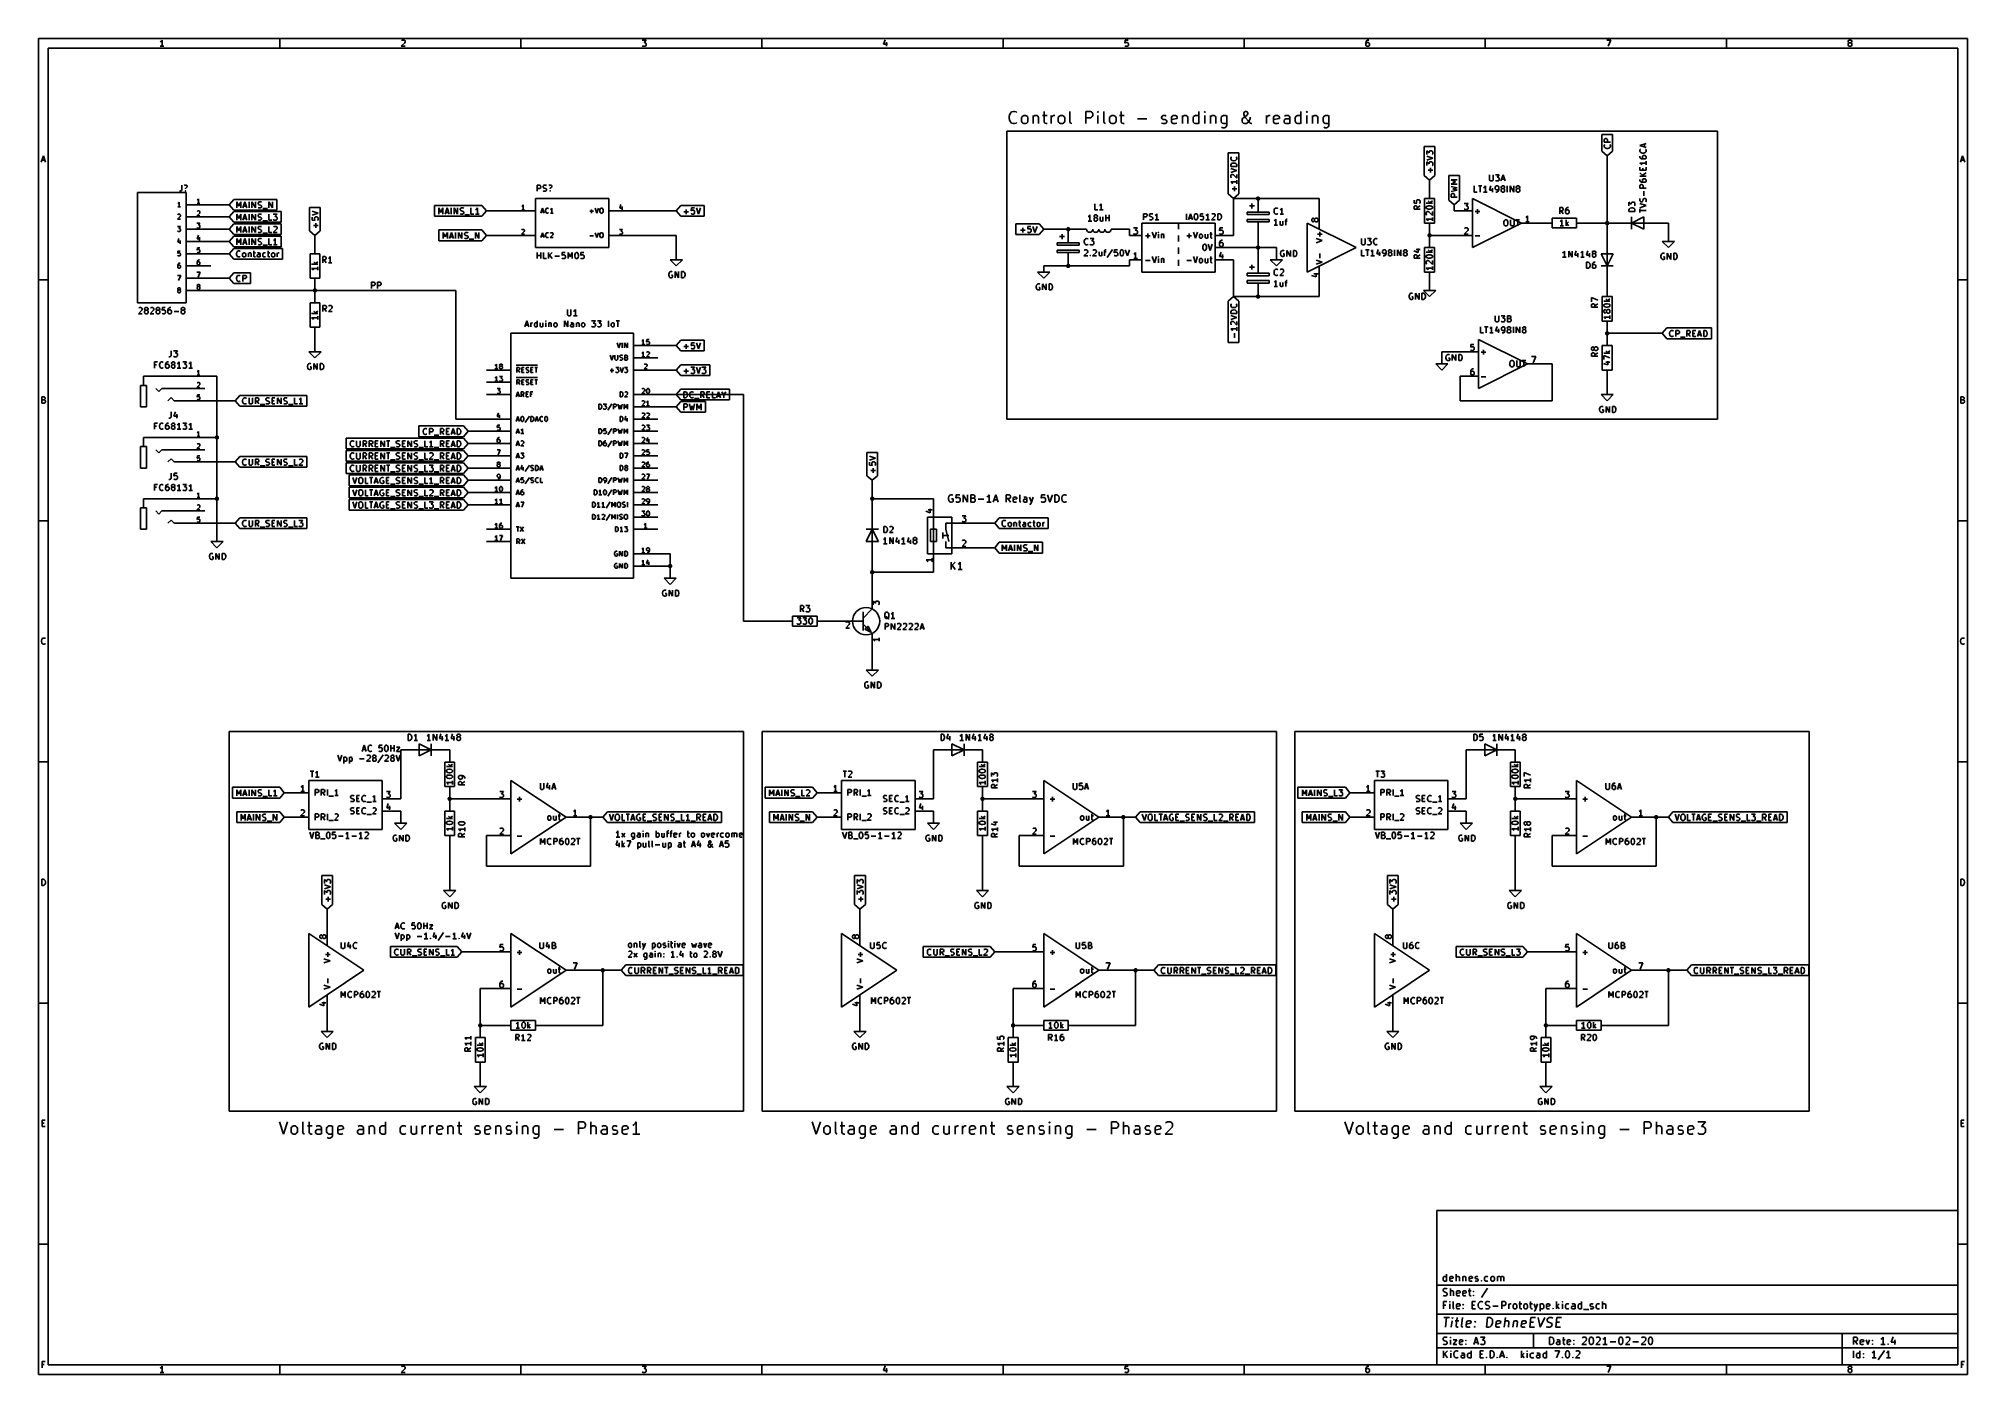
# Model space of a CAD drawing. Extents: x 0.4 to 16.1, y -11.3 to -0.4.
import ezdxf

# ---------------------------------------------------------------- set-up
doc = ezdxf.new("R2010")
doc.units = 0
doc.header["$MEASUREMENT"] = 0
for name, color, linetype in [('BLUE3', 171, 'CONTINUOUS'), ('CYAN2', 4, 'CONTINUOUS'), ('GRAY1', 251, 'CONTINUOUS'), ('GREEN3', 91, 'CONTINUOUS'), ('LYELLOW', 51, 'CONTINUOUS'), ('RED2', 1, 'CONTINUOUS'), ('RED3', 11, 'CONTINUOUS')]:
    doc.layers.add(name, color=color, linetype=linetype)

msp = doc.modelspace()

# ---------------------------------------------------------------- linework, layer by layer
at = {"layer": 'BLUE3', "linetype": 'CONTINUOUS'}
for p, q in [((8.31905, -1.03062), (8.32381, -1.01157)), ((8.31905, -1.0449), (8.31905, -1.03062)), ((8.32381, -1.06395), (8.31905, -1.0449)), ((8.32381, -1.01157), (8.32857, -1.00205)), ((8.32857, -1.07347), (8.32381, -1.06395)), ((8.32857, -1.00205), (8.33809, -0.99252)), ((8.33809, -1.083), (8.32857, -1.07347)), ((8.33809, -0.99252), (8.35238, -0.98776)), ((8.35238, -1.08776), (8.33809, -1.083)), ((8.35238, -0.98776), (8.3619, -0.98776)), ((8.3619, -1.08776), (8.35238, -1.08776)), ((8.3619, -0.98776), (8.37619, -0.99252)), ((8.37619, -1.083), (8.3619, -1.08776)), ((8.37619, -0.99252), (8.38095, -0.99728)), ((8.38095, -1.07824), (8.37619, -1.083)), ((8.41905, -1.04014), (8.42381, -1.03062)), ((8.41905, -1.06871), (8.41905, -1.04014)), ((8.42381, -1.07824), (8.41905, -1.06871)), ((8.42381, -1.03062), (8.42857, -1.02585)), ((8.42857, -1.083), (8.42381, -1.07824)), ((8.42857, -1.02585), (8.43809, -1.02109)), ((8.43809, -1.08776), (8.42857, -1.083)), ((8.43809, -1.02109), (8.45238, -1.02109)), ((8.45238, -1.08776), (8.43809, -1.08776)), ((8.45238, -1.02109), (8.4619, -1.02585)), ((8.4619, -1.083), (8.45238, -1.08776)), ((8.4619, -1.02585), (8.46667, -1.03062)), ((8.46667, -1.07824), (8.4619, -1.083)), ((8.46667, -1.03062), (8.47143, -1.04014)), ((8.47143, -1.06871), (8.46667, -1.07824)), ((8.47143, -1.04014), (8.47143, -1.06871)), ((8.51428, -1.02109), (8.51428, -1.08776)), ((8.51428, -1.03062), (8.51905, -1.02585)), ((8.51905, -1.02585), (8.52857, -1.02109)), ((8.52857, -1.02109), (8.54285, -1.02109)), ((8.54285, -1.02109), (8.55238, -1.02585)), ((8.55238, -1.02585), (8.55714, -1.03538)), ((8.55714, -1.03538), (8.55714, -1.08776)), ((8.59048, -1.02109), (8.62857, -1.02109)), ((8.60476, -0.98776), (8.60476, -1.07347)), ((8.60476, -1.07347), (8.60952, -1.083)), ((8.60952, -1.083), (8.61905, -1.08776)), ((8.61905, -1.08776), (8.62857, -1.08776)), ((8.6619, -1.08776), (8.6619, -1.02109)), ((8.6619, -1.04014), (8.66667, -1.03062)), ((8.66667, -1.03062), (8.67143, -1.02585)), ((8.67143, -1.02585), (8.68095, -1.02109)), ((8.68095, -1.02109), (8.69047, -1.02109)), ((8.71905, -1.04014), (8.72381, -1.03062)), ((8.71905, -1.06871), (8.71905, -1.04014)), ((8.72381, -1.07824), (8.71905, -1.06871)), ((8.72381, -1.03062), (8.72857, -1.02585)), ((8.72857, -1.083), (8.72381, -1.07824)), ((8.72857, -1.02585), (8.73809, -1.02109)), ((8.73809, -1.08776), (8.72857, -1.083)), ((8.73809, -1.02109), (8.75238, -1.02109)), ((8.75238, -1.08776), (8.73809, -1.08776)), ((8.75238, -1.02109), (8.7619, -1.02585)), ((8.7619, -1.083), (8.75238, -1.08776)), ((8.7619, -1.02585), (8.76667, -1.03062)), ((8.76667, -1.07824), (8.7619, -1.083)), ((8.76667, -1.03062), (8.77143, -1.04014)), ((8.77143, -1.06871), (8.76667, -1.07824)), ((8.77143, -1.04014), (8.77143, -1.06871)), ((8.81428, -1.07347), (8.81428, -0.98776)), ((8.81905, -1.083), (8.81428, -1.07347)), ((8.82857, -1.08776), (8.81905, -1.083)), ((8.94285, -1.08776), (8.94285, -0.98776)), ((8.94285, -0.98776), (8.98095, -0.98776)), ((8.98095, -1.04014), (8.94285, -1.04014)), ((8.98095, -0.98776), (8.99047, -0.99252)), ((8.99047, -1.03538), (8.98095, -1.04014)), ((8.99047, -0.99252), (8.99524, -0.99728)), ((8.99524, -1.03062), (8.99047, -1.03538)), ((8.99524, -0.99728), (9, -1.00681)), ((9, -1.02109), (8.99524, -1.03062)), ((9, -1.00681), (9, -1.02109)), ((9.04285, -0.98776), (9.03809, -0.99252)), ((9.03809, -0.99252), (9.04285, -0.99728)), ((9.04762, -0.99252), (9.04285, -0.98776)), ((9.04285, -0.98776), (9.04285, -0.99728)), ((9.04285, -0.99728), (9.04762, -0.99252)), ((9.04285, -1.08776), (9.04285, -1.02109)), ((9.09047, -1.07347), (9.09047, -0.98776)), ((9.09524, -1.083), (9.09047, -1.07347)), ((9.10476, -1.08776), (9.09524, -1.083)), ((9.13809, -1.04014), (9.14285, -1.03062)), ((9.13809, -1.06871), (9.13809, -1.04014)), ((9.14285, -1.07824), (9.13809, -1.06871)), ((9.14285, -1.03062), (9.14762, -1.02585)), ((9.14762, -1.083), (9.14285, -1.07824)), ((9.14762, -1.02585), (9.15714, -1.02109)), ((9.15714, -1.08776), (9.14762, -1.083)), ((9.15714, -1.02109), (9.17143, -1.02109)), ((9.17143, -1.08776), (9.15714, -1.08776)), ((9.17143, -1.02109), (9.18095, -1.02585)), ((9.18095, -1.083), (9.17143, -1.08776)), ((9.18095, -1.02585), (9.18571, -1.03062)), ((9.18571, -1.07824), (9.18095, -1.083)), ((9.18571, -1.03062), (9.19047, -1.04014)), ((9.19047, -1.06871), (9.18571, -1.07824)), ((9.19047, -1.04014), (9.19047, -1.06871)), ((9.21905, -1.02109), (9.25714, -1.02109)), ((9.23333, -0.98776), (9.23333, -1.07347)), ((9.23333, -1.07347), (9.23809, -1.083)), ((9.23809, -1.083), (9.24762, -1.08776)), ((9.24762, -1.08776), (9.25714, -1.08776)), ((9.36666, -1.04967), (9.44285, -1.04967)), ((9.5619, -1.03538), (9.56666, -1.02585)), ((9.5619, -1.04014), (9.5619, -1.03538)), ((9.56666, -1.04967), (9.5619, -1.04014)), ((9.5619, -1.083), (9.57143, -1.08776)), ((9.56666, -1.02585), (9.57619, -1.02109)), ((9.57619, -1.05443), (9.56666, -1.04967)), ((9.57143, -1.08776), (9.59047, -1.08776)), ((9.57619, -1.02109), (9.59047, -1.02109)), ((9.59047, -1.05443), (9.57619, -1.05443)), ((9.59047, -1.02109), (9.6, -1.02585)), ((9.6, -1.05919), (9.59047, -1.05443)), ((9.59047, -1.08776), (9.6, -1.083)), ((9.60476, -1.06871), (9.6, -1.05919)), ((9.6, -1.083), (9.60476, -1.07347)), ((9.60476, -1.07347), (9.60476, -1.06871)), ((9.64285, -1.03538), (9.64761, -1.02585)), ((9.64285, -1.07347), (9.64285, -1.03538)), ((9.69047, -1.0449), (9.64285, -1.05443)), ((9.64761, -1.083), (9.64285, -1.07347)), ((9.64761, -1.02585), (9.65714, -1.02109)), ((9.65714, -1.08776), (9.64761, -1.083)), ((9.65714, -1.02109), (9.67619, -1.02109)), ((9.67619, -1.08776), (9.65714, -1.08776)), ((9.67619, -1.02109), (9.68571, -1.02585)), ((9.68571, -1.083), (9.67619, -1.08776)), ((9.68571, -1.02585), (9.69047, -1.03538)), ((9.69047, -1.03538), (9.69047, -1.0449)), ((9.73333, -1.02109), (9.73333, -1.08776)), ((9.73333, -1.03062), (9.73809, -1.02585)), ((9.73809, -1.02585), (9.74761, -1.02109)), ((9.74761, -1.02109), (9.7619, -1.02109)), ((9.7619, -1.02109), (9.77142, -1.02585)), ((9.77142, -1.02585), (9.77619, -1.03538)), ((9.77619, -1.03538), (9.77619, -1.08776)), ((9.81904, -1.04014), (9.8238, -1.03062)), ((9.81904, -1.06871), (9.81904, -1.04014)), ((9.8238, -1.07824), (9.81904, -1.06871)), ((9.8238, -1.03062), (9.82857, -1.02585)), ((9.82857, -1.083), (9.8238, -1.07824)), ((9.82857, -1.02585), (9.83809, -1.02109)), ((9.83809, -1.08776), (9.82857, -1.083)), ((9.83809, -1.02109), (9.85714, -1.02109)), ((9.85714, -1.08776), (9.83809, -1.08776)), ((9.85714, -1.02109), (9.86666, -1.02585)), ((9.86666, -1.083), (9.85714, -1.08776)), ((9.86666, -1.08776), (9.86666, -0.98776)), ((9.91428, -0.98776), (9.90952, -0.99252)), ((9.90952, -0.99252), (9.91428, -0.99728)), ((9.91904, -0.99252), (9.91428, -0.98776)), ((9.91428, -0.98776), (9.91428, -0.99728)), ((9.91428, -0.99728), (9.91904, -0.99252)), ((9.91428, -1.08776), (9.91428, -1.02109)), ((9.9619, -1.02109), (9.9619, -1.08776)), ((9.9619, -1.03062), (9.96666, -1.02585)), ((9.96666, -1.02585), (9.97619, -1.02109)), ((9.97619, -1.02109), (9.99047, -1.02109)), ((9.99047, -1.02109), (9.99999, -1.02585)), ((9.99999, -1.02585), (10.0048, -1.03538)), ((10.0048, -1.03538), (10.0048, -1.08776)), ((10.0476, -1.04014), (10.0524, -1.03062)), ((10.0476, -1.06871), (10.0476, -1.04014)), ((10.0524, -1.07824), (10.0476, -1.06871)), ((10.0524, -1.03062), (10.0571, -1.02585)), ((10.0571, -1.083), (10.0524, -1.07824)), ((10.0571, -1.02585), (10.0667, -1.02109)), ((10.0667, -1.08776), (10.0571, -1.083)), ((10.0667, -1.02109), (10.0857, -1.02109)), ((10.0857, -1.08776), (10.0667, -1.08776)), ((10.0857, -1.02109), (10.0952, -1.02585)), ((10.0952, -1.083), (10.0857, -1.08776)), ((10.0952, -1.10205), (10.0905, -1.11157)), ((10.0952, -1.02109), (10.0952, -1.10205)), ((10.2238, -1.0449), (10.219, -1.05443)), ((10.219, -1.05443), (10.219, -1.06871)), ((10.219, -1.06871), (10.2238, -1.07824)), ((10.2286, -1.04014), (10.2238, -1.0449)), ((10.2238, -1.07824), (10.2286, -1.083)), ((10.2571, -1.02109), (10.2286, -1.04014)), ((10.2286, -1.083), (10.2381, -1.08776)), ((10.2333, -1.00205), (10.2381, -0.99252)), ((10.2333, -1.01157), (10.2333, -1.00205)), ((10.2381, -1.02585), (10.2333, -1.01157)), ((10.2381, -0.99252), (10.2476, -0.98776)), ((10.2476, -1.04014), (10.2381, -1.02585)), ((10.2381, -1.08776), (10.2524, -1.08776)), ((10.2476, -0.98776), (10.2524, -0.98776)), ((10.2714, -1.06871), (10.2476, -1.04014)), ((10.2524, -0.98776), (10.2619, -0.99252)), ((10.2524, -1.08776), (10.2619, -1.083)), ((10.2619, -1.01633), (10.2571, -1.02109)), ((10.2619, -0.99252), (10.2667, -1.00205)), ((10.2667, -1.00681), (10.2619, -1.01633)), ((10.2619, -1.083), (10.2667, -1.07824)), ((10.2667, -1.00205), (10.2667, -1.00681)), ((10.2667, -1.07824), (10.2809, -1.05919)), ((10.2857, -1.083), (10.2714, -1.06871)), ((10.2809, -1.05919), (10.2857, -1.0449)), ((10.2857, -1.0449), (10.2857, -1.03538)), ((10.2952, -1.08776), (10.2857, -1.083)), ((10.3, -1.08776), (10.2952, -1.08776)), ((10.419, -1.08776), (10.419, -1.02109)), ((10.419, -1.04014), (10.4238, -1.03062)), ((10.4238, -1.03062), (10.4286, -1.02585)), ((10.4286, -1.02585), (10.4381, -1.02109)), ((10.4381, -1.02109), (10.4476, -1.02109)), ((10.4762, -1.03538), (10.4809, -1.02585)), ((10.4762, -1.07347), (10.4762, -1.03538)), ((10.5238, -1.0449), (10.4762, -1.05443)), ((10.4809, -1.083), (10.4762, -1.07347)), ((10.4809, -1.02585), (10.4905, -1.02109)), ((10.4905, -1.08776), (10.4809, -1.083)), ((10.4905, -1.02109), (10.5095, -1.02109)), ((10.5095, -1.08776), (10.4905, -1.08776)), ((10.5095, -1.02109), (10.519, -1.02585)), ((10.519, -1.083), (10.5095, -1.08776)), ((10.519, -1.02585), (10.5238, -1.03538)), ((10.5238, -1.03538), (10.5238, -1.0449)), ((10.5619, -1.06395), (10.5667, -1.05443)), ((10.5619, -1.07347), (10.5619, -1.06395)), ((10.5667, -1.083), (10.5619, -1.07347)), ((10.5762, -1.02109), (10.5667, -1.02585)), ((10.5667, -1.05443), (10.5762, -1.04967)), ((10.5762, -1.08776), (10.5667, -1.083)), ((10.5952, -1.02109), (10.5762, -1.02109)), ((10.5762, -1.04967), (10.6, -1.04967)), ((10.6, -1.08776), (10.5762, -1.08776)), ((10.6048, -1.02585), (10.5952, -1.02109)), ((10.6, -1.04967), (10.6095, -1.0449)), ((10.6095, -1.083), (10.6, -1.08776)), ((10.6095, -1.03538), (10.6048, -1.02585)), ((10.6095, -1.08776), (10.6095, -1.03538)), ((10.6524, -1.04014), (10.6571, -1.03062)), ((10.6524, -1.06871), (10.6524, -1.04014)), ((10.6571, -1.07824), (10.6524, -1.06871)), ((10.6571, -1.03062), (10.6619, -1.02585)), ((10.6619, -1.083), (10.6571, -1.07824)), ((10.6619, -1.02585), (10.6714, -1.02109)), ((10.6714, -1.08776), (10.6619, -1.083)), ((10.6714, -1.02109), (10.6905, -1.02109)), ((10.6905, -1.08776), (10.6714, -1.08776)), ((10.6905, -1.02109), (10.7, -1.02585)), ((10.7, -1.083), (10.6905, -1.08776)), ((10.7, -1.08776), (10.7, -0.98776)), ((10.7476, -0.98776), (10.7429, -0.99252)), ((10.7429, -0.99252), (10.7476, -0.99728)), ((10.7524, -0.99252), (10.7476, -0.98776)), ((10.7476, -0.98776), (10.7476, -0.99728)), ((10.7476, -0.99728), (10.7524, -0.99252)), ((10.7476, -1.08776), (10.7476, -1.02109)), ((10.7952, -1.02109), (10.7952, -1.08776)), ((10.7952, -1.03062), (10.8, -1.02585)), ((10.8, -1.02585), (10.8095, -1.02109)), ((10.8095, -1.02109), (10.8238, -1.02109)), ((10.8238, -1.02109), (10.8333, -1.02585)), ((10.8333, -1.02585), (10.8381, -1.03538)), ((10.8381, -1.03538), (10.8381, -1.08776)), ((10.8809, -1.04014), (10.8857, -1.03062)), ((10.8809, -1.06871), (10.8809, -1.04014)), ((10.8857, -1.07824), (10.8809, -1.06871)), ((10.8857, -1.03062), (10.8905, -1.02585)), ((10.8905, -1.083), (10.8857, -1.07824)), ((10.8905, -1.02585), (10.9, -1.02109)), ((10.9, -1.08776), (10.8905, -1.083)), ((10.9, -1.02109), (10.919, -1.02109)), ((10.919, -1.08776), (10.9, -1.08776)), ((10.919, -1.02109), (10.9286, -1.02585)), ((10.9286, -1.083), (10.919, -1.08776)), ((10.9286, -1.10205), (10.9238, -1.11157)), ((10.9286, -1.02109), (10.9286, -1.10205)), ((8.3, -1.15), (14.1, -1.15)), ((8.3, -3.5), (8.3, -1.15)), ((10.0619, -1.12109), (10.0524, -1.11633)), ((10.0762, -1.12109), (10.0619, -1.12109)), ((10.0857, -1.11633), (10.0762, -1.12109)), ((10.0905, -1.11157), (10.0857, -1.11633)), ((10.8952, -1.12109), (10.8857, -1.11633)), ((10.9095, -1.12109), (10.8952, -1.12109)), ((10.919, -1.11633), (10.9095, -1.12109)), ((10.9238, -1.11157), (10.919, -1.11633)), ((14.1, -3.5), (14.1, -1.15)), ((8.3, -3.5), (14.1, -3.5)), ((1.95, -6.05), (6.15, -6.05)), ((1.95, -9.15), (1.95, -6.05)), ((6.15, -6.05), (6.15, -9.15)), ((6.3, -6.05), (10.5, -6.05)), ((6.3, -9.15), (6.3, -6.05)), ((10.5, -6.05), (10.5, -9.15)), ((10.65, -9.15), (10.65, -6.05)), ((10.65, -6.05), (14.85, -6.05)), ((14.85, -6.05), (14.85, -9.15)), ((2.83572, -6.24388), (2.85238, -6.29388)), ((2.85238, -6.29388), (2.86905, -6.24388)), ((2.88572, -6.26055), (2.88572, -6.31055)), ((2.88572, -6.26293), (2.89048, -6.26055)), ((2.89048, -6.29388), (2.88572, -6.2915)), ((2.89048, -6.26055), (2.9, -6.26055)), ((2.9, -6.29388), (2.89048, -6.29388)), ((2.9, -6.26055), (2.90476, -6.26293)), ((2.90476, -6.2915), (2.9, -6.29388)), ((2.90476, -6.26293), (2.90715, -6.26531)), ((2.90715, -6.28912), (2.90476, -6.2915)), ((2.90715, -6.26531), (2.90953, -6.27007)), ((2.90953, -6.28435), (2.90715, -6.28912)), ((2.90953, -6.27007), (2.90953, -6.28435)), ((2.93095, -6.26055), (2.93095, -6.31055)), ((2.93095, -6.26293), (2.93572, -6.26055)), ((2.93572, -6.29388), (2.93095, -6.2915)), ((2.93572, -6.26055), (2.94524, -6.26055)), ((2.94524, -6.29388), (2.93572, -6.29388)), ((2.94524, -6.26055), (2.95, -6.26293)), ((2.95, -6.2915), (2.94524, -6.29388)), ((2.95, -6.26293), (2.95238, -6.26531)), ((2.95238, -6.28912), (2.95, -6.2915)), ((2.95238, -6.26531), (2.95476, -6.27007)), ((2.95476, -6.28435), (2.95238, -6.28912)), ((2.95476, -6.27007), (2.95476, -6.28435)), ((3.01428, -6.27483), (3.05238, -6.27483)), ((3.03571, -6.21288), (3.05238, -6.16288)), ((3.04048, -6.19859), (3.06428, -6.19859)), ((3.05238, -6.16288), (3.06905, -6.21288)), ((3.1, -6.26531), (3.07143, -6.29388)), ((3.07143, -6.29388), (3.10238, -6.29388)), ((3.07381, -6.24864), (3.07619, -6.24626)), ((3.07619, -6.24626), (3.08095, -6.24388)), ((3.08095, -6.24388), (3.09286, -6.24388)), ((3.08333, -6.18431), (3.08571, -6.17478)), ((3.08333, -6.19145), (3.08333, -6.18431)), ((3.08571, -6.20097), (3.08333, -6.19145)), ((3.08571, -6.17478), (3.08809, -6.17002)), ((3.08809, -6.20574), (3.08571, -6.20097)), ((3.08809, -6.17002), (3.09286, -6.16526)), ((3.09286, -6.2105), (3.08809, -6.20574)), ((3.09286, -6.16526), (3.1, -6.16288)), ((3.1, -6.21288), (3.09286, -6.2105)), ((3.09286, -6.24388), (3.09762, -6.24626)), ((3.09762, -6.24626), (3.1, -6.24864)), ((3.1, -6.16288), (3.10476, -6.16288)), ((3.10476, -6.21288), (3.1, -6.21288)), ((3.1, -6.24864), (3.10238, -6.2534)), ((3.10238, -6.25817), (3.1, -6.26531)), ((3.10238, -6.2534), (3.10238, -6.25817)), ((3.10476, -6.16288), (3.11191, -6.16526)), ((3.11191, -6.2105), (3.10476, -6.21288)), ((3.11191, -6.16526), (3.11428, -6.16764)), ((3.11428, -6.20812), (3.11191, -6.2105)), ((3.12143, -6.2534), (3.12381, -6.24864)), ((3.12143, -6.25578), (3.12143, -6.2534)), ((3.12381, -6.26055), (3.12143, -6.25578)), ((3.12381, -6.27007), (3.12143, -6.27483)), ((3.12143, -6.27483), (3.12143, -6.28435)), ((3.12143, -6.28435), (3.12381, -6.28912)), ((3.12381, -6.24864), (3.12619, -6.24626)), ((3.12619, -6.26293), (3.12381, -6.26055)), ((3.12619, -6.26769), (3.12381, -6.27007)), ((3.12381, -6.28912), (3.12619, -6.2915)), ((3.12619, -6.24626), (3.13095, -6.24388)), ((3.13095, -6.26531), (3.12619, -6.26293)), ((3.13095, -6.26531), (3.12619, -6.26769)), ((3.12619, -6.2915), (3.13095, -6.29388)), ((3.13095, -6.24388), (3.14048, -6.24388)), ((3.14048, -6.26531), (3.13095, -6.26531)), ((3.13095, -6.29388), (3.14048, -6.29388)), ((3.14048, -6.24388), (3.14524, -6.24626)), ((3.14524, -6.26293), (3.14048, -6.26531)), ((3.14524, -6.26769), (3.14048, -6.26531)), ((3.14048, -6.29388), (3.14524, -6.2915)), ((3.14524, -6.24626), (3.14762, -6.24864)), ((3.14762, -6.26055), (3.14524, -6.26293)), ((3.14762, -6.27007), (3.14524, -6.26769)), ((3.14524, -6.2915), (3.14762, -6.28912)), ((3.14762, -6.24864), (3.15, -6.2534)), ((3.15, -6.25578), (3.14762, -6.26055)), ((3.15, -6.27483), (3.14762, -6.27007)), ((3.14762, -6.28912), (3.15, -6.28435)), ((3.15, -6.2534), (3.15, -6.25578)), ((3.15, -6.28435), (3.15, -6.27483)), ((3.20714, -6.2415), (3.16428, -6.30578)), ((3.17381, -6.16288), (3.17143, -6.18669)), ((3.17143, -6.18669), (3.17381, -6.18431)), ((3.17381, -6.2105), (3.17143, -6.20812)), ((3.19762, -6.16288), (3.17381, -6.16288)), ((3.17381, -6.18431), (3.17857, -6.18193)), ((3.17857, -6.21288), (3.17381, -6.2105)), ((3.17857, -6.18193), (3.19048, -6.18193)), ((3.19048, -6.21288), (3.17857, -6.21288)), ((3.19048, -6.18193), (3.19524, -6.18431)), ((3.19524, -6.2105), (3.19048, -6.21288)), ((3.19524, -6.18431), (3.19762, -6.18669)), ((3.19762, -6.20812), (3.19524, -6.2105)), ((3.19762, -6.18669), (3.2, -6.19145)), ((3.2, -6.20335), (3.19762, -6.20812)), ((3.2, -6.19145), (3.2, -6.20335)), ((3.21905, -6.18193), (3.22143, -6.1724)), ((3.21905, -6.19383), (3.21905, -6.18193)), ((3.22143, -6.20335), (3.21905, -6.19383)), ((3.24762, -6.26531), (3.21905, -6.29388)), ((3.21905, -6.29388), (3.25, -6.29388)), ((3.22143, -6.1724), (3.22381, -6.16764)), ((3.22381, -6.20812), (3.22143, -6.20335)), ((3.22143, -6.24864), (3.22381, -6.24626)), ((3.22381, -6.16764), (3.22619, -6.16526)), ((3.22619, -6.2105), (3.22381, -6.20812)), ((3.22381, -6.24626), (3.22857, -6.24388)), ((3.22619, -6.16526), (3.23095, -6.16288)), ((3.23095, -6.21288), (3.22619, -6.2105)), ((3.22857, -6.24388), (3.24048, -6.24388)), ((3.23095, -6.16288), (3.23571, -6.16288)), ((3.23571, -6.21288), (3.23095, -6.21288)), ((3.23571, -6.16288), (3.24047, -6.16526)), ((3.24047, -6.2105), (3.23571, -6.21288)), ((3.24047, -6.16526), (3.24285, -6.16764)), ((3.24285, -6.20812), (3.24047, -6.2105)), ((3.24048, -6.24388), (3.24524, -6.24626)), ((3.24285, -6.16764), (3.24524, -6.1724)), ((3.24524, -6.20335), (3.24285, -6.20812)), ((3.24524, -6.1724), (3.24762, -6.18193)), ((3.24762, -6.19383), (3.24524, -6.20335)), ((3.24524, -6.24626), (3.24762, -6.24864)), ((3.24762, -6.18193), (3.24762, -6.19383)), ((3.24762, -6.24864), (3.25, -6.2534)), ((3.25, -6.25817), (3.24762, -6.26531)), ((3.25, -6.2534), (3.25, -6.25817)), ((3.26904, -6.21288), (3.26904, -6.16288)), ((3.26904, -6.18669), (3.29761, -6.18669)), ((3.26905, -6.2534), (3.27143, -6.24864)), ((3.26905, -6.25578), (3.26905, -6.2534)), ((3.27143, -6.26055), (3.26905, -6.25578)), ((3.27143, -6.27007), (3.26905, -6.27483)), ((3.26905, -6.27483), (3.26905, -6.28435)), ((3.26905, -6.28435), (3.27143, -6.28912)), ((3.27143, -6.24864), (3.27381, -6.24626)), ((3.27381, -6.26293), (3.27143, -6.26055)), ((3.27381, -6.26769), (3.27143, -6.27007)), ((3.27143, -6.28912), (3.27381, -6.2915)), ((3.27381, -6.24626), (3.27857, -6.24388)), ((3.27857, -6.26531), (3.27381, -6.26293)), ((3.27857, -6.26531), (3.27381, -6.26769)), ((3.27381, -6.2915), (3.27857, -6.29388)), ((3.27857, -6.24388), (3.28809, -6.24388)), ((3.28809, -6.26531), (3.27857, -6.26531)), ((3.27857, -6.29388), (3.28809, -6.29388)), ((3.28809, -6.24388), (3.29285, -6.24626)), ((3.29285, -6.26293), (3.28809, -6.26531)), ((3.29285, -6.26769), (3.28809, -6.26531)), ((3.28809, -6.29388), (3.29285, -6.2915)), ((3.29285, -6.24626), (3.29524, -6.24864)), ((3.29524, -6.26055), (3.29285, -6.26293)), ((3.29524, -6.27007), (3.29285, -6.26769)), ((3.29285, -6.2915), (3.29524, -6.28912)), ((3.29524, -6.24864), (3.29762, -6.2534)), ((3.29762, -6.25578), (3.29524, -6.26055)), ((3.29762, -6.27483), (3.29524, -6.27007)), ((3.29524, -6.28912), (3.29762, -6.28435)), ((3.29761, -6.21288), (3.29761, -6.16288)), ((3.29762, -6.2534), (3.29762, -6.25578)), ((3.29762, -6.28435), (3.29762, -6.27483)), ((3.3119, -6.24388), (3.32857, -6.29388)), ((3.31667, -6.17955), (3.34285, -6.17955)), ((3.34285, -6.17955), (3.31667, -6.21288)), ((3.31667, -6.21288), (3.34285, -6.21288)), ((3.32857, -6.29388), (3.34524, -6.24388)), ((5.11428, -6.87478), (5.10952, -6.87717)), ((5.13809, -6.91288), (5.10952, -6.91288)), ((5.11905, -6.87002), (5.11428, -6.87478)), ((5.12381, -6.86288), (5.11905, -6.87002)), ((5.12381, -6.91288), (5.12381, -6.86288)), ((5.15476, -6.91288), (5.18095, -6.87955)), ((5.15476, -6.87955), (5.18095, -6.91288)), ((5.23571, -6.88907), (5.23809, -6.88431)), ((5.23571, -6.90335), (5.23571, -6.88907)), ((5.23809, -6.90812), (5.23571, -6.90335)), ((5.23809, -6.88431), (5.24047, -6.88193)), ((5.24047, -6.9105), (5.23809, -6.90812)), ((5.24285, -6.92955), (5.23809, -6.92717)), ((5.24047, -6.88193), (5.24524, -6.87955)), ((5.24524, -6.91288), (5.24047, -6.9105)), ((5.24524, -6.87955), (5.25476, -6.87955)), ((5.25476, -6.91288), (5.24524, -6.91288)), ((5.25476, -6.92717), (5.25, -6.92955)), ((5.25476, -6.87955), (5.25952, -6.88193)), ((5.25952, -6.9105), (5.25476, -6.91288)), ((5.25714, -6.92478), (5.25476, -6.92717)), ((5.25952, -6.92002), (5.25714, -6.92478)), ((5.25952, -6.87955), (5.25952, -6.92002)), ((5.28095, -6.90097), (5.28333, -6.89621)), ((5.28095, -6.90574), (5.28095, -6.90097)), ((5.28333, -6.9105), (5.28095, -6.90574)), ((5.28809, -6.87955), (5.28333, -6.88193)), ((5.28333, -6.89621), (5.28809, -6.89383)), ((5.28809, -6.91288), (5.28333, -6.9105)), ((5.29761, -6.87955), (5.28809, -6.87955)), ((5.28809, -6.89383), (5.3, -6.89383)), ((5.3, -6.91288), (5.28809, -6.91288)), ((5.30237, -6.88193), (5.29761, -6.87955)), ((5.3, -6.89383), (5.30476, -6.89145)), ((5.30476, -6.9105), (5.3, -6.91288)), ((5.30476, -6.88669), (5.30237, -6.88193)), ((5.30476, -6.91288), (5.30476, -6.88669)), ((5.32856, -6.86288), (5.32619, -6.86526)), ((5.32619, -6.86526), (5.32856, -6.86764)), ((5.33094, -6.86526), (5.32856, -6.86288)), ((5.32856, -6.86288), (5.32856, -6.86764)), ((5.32856, -6.86764), (5.33094, -6.86526)), ((5.32856, -6.91288), (5.32856, -6.87955)), ((5.35237, -6.87955), (5.35237, -6.91288)), ((5.35237, -6.88431), (5.35476, -6.88193)), ((5.35476, -6.88193), (5.35952, -6.87955)), ((5.35952, -6.87955), (5.36666, -6.87955)), ((5.36666, -6.87955), (5.37142, -6.88193)), ((5.37142, -6.88193), (5.3738, -6.88669)), ((5.3738, -6.88669), (5.3738, -6.91288)), ((5.4357, -6.91288), (5.4357, -6.86288)), ((5.4357, -6.88193), (5.44047, -6.87955)), ((5.44047, -6.91288), (5.4357, -6.9105)), ((5.44047, -6.87955), (5.44999, -6.87955)), ((5.44999, -6.91288), (5.44047, -6.91288)), ((5.44999, -6.87955), (5.45475, -6.88193)), ((5.45475, -6.9105), (5.44999, -6.91288)), ((5.45475, -6.88193), (5.45713, -6.88431)), ((5.45713, -6.90812), (5.45475, -6.9105)), ((5.45713, -6.88431), (5.45952, -6.88907)), ((5.45952, -6.90335), (5.45713, -6.90812)), ((5.45952, -6.88907), (5.45952, -6.90335)), ((5.48094, -6.87955), (5.48094, -6.90574)), ((5.48094, -6.90574), (5.48332, -6.9105)), ((5.48332, -6.9105), (5.48809, -6.91288)), ((5.48809, -6.91288), (5.49523, -6.91288)), ((5.49523, -6.91288), (5.49999, -6.9105)), ((5.49999, -6.9105), (5.50237, -6.90812)), ((5.50237, -6.87955), (5.50237, -6.91288)), ((5.51904, -6.87955), (5.53808, -6.87955)), ((5.52618, -6.87002), (5.52856, -6.86526)), ((5.52618, -6.91288), (5.52618, -6.87002)), ((5.52856, -6.86526), (5.53332, -6.86288)), ((5.53332, -6.86288), (5.53808, -6.86288)), ((5.54761, -6.87955), (5.56665, -6.87955)), ((5.55475, -6.87002), (5.55713, -6.86526)), ((5.55475, -6.91288), (5.55475, -6.87002)), ((5.55713, -6.86526), (5.56189, -6.86288)), ((5.56189, -6.86288), (5.56665, -6.86288)), ((5.58094, -6.88669), (5.58332, -6.88193)), ((5.58094, -6.90574), (5.58094, -6.88669)), ((5.60475, -6.89145), (5.58094, -6.89621)), ((5.58332, -6.9105), (5.58094, -6.90574)), ((5.58332, -6.88193), (5.58808, -6.87955)), ((5.58808, -6.91288), (5.58332, -6.9105)), ((5.58808, -6.87955), (5.59761, -6.87955)), ((5.59761, -6.91288), (5.58808, -6.91288)), ((5.59761, -6.87955), (5.60237, -6.88193)), ((5.60237, -6.9105), (5.59761, -6.91288)), ((5.60237, -6.88193), (5.60475, -6.88669)), ((5.60475, -6.88669), (5.60475, -6.89145)), ((5.62618, -6.91288), (5.62618, -6.87955)), ((5.62618, -6.88907), (5.62856, -6.88431)), ((5.62856, -6.88431), (5.63094, -6.88193)), ((5.63094, -6.88193), (5.6357, -6.87955)), ((5.6357, -6.87955), (5.64046, -6.87955)), ((5.68808, -6.87955), (5.70713, -6.87955)), ((5.69522, -6.86288), (5.69522, -6.90574)), ((5.69522, -6.90574), (5.69761, -6.9105)), ((5.69761, -6.9105), (5.70237, -6.91288)), ((5.70237, -6.91288), (5.70713, -6.91288)), ((5.72142, -6.88907), (5.7238, -6.88431)), ((5.72142, -6.90335), (5.72142, -6.88907)), ((5.7238, -6.90812), (5.72142, -6.90335)), ((5.7238, -6.88431), (5.72618, -6.88193)), ((5.72618, -6.9105), (5.7238, -6.90812)), ((5.72618, -6.88193), (5.73094, -6.87955)), ((5.73094, -6.91288), (5.72618, -6.9105)), ((5.73094, -6.87955), (5.73808, -6.87955)), ((5.73808, -6.91288), (5.73094, -6.91288)), ((5.73808, -6.87955), (5.74284, -6.88193)), ((5.74284, -6.9105), (5.73808, -6.91288)), ((5.74284, -6.88193), (5.74522, -6.88431)), ((5.74522, -6.90812), (5.74284, -6.9105)), ((5.74522, -6.88431), (5.74761, -6.88907)), ((5.74761, -6.90335), (5.74522, -6.90812)), ((5.74761, -6.88907), (5.74761, -6.90335)), ((5.80475, -6.88907), (5.80713, -6.88431)), ((5.80475, -6.90335), (5.80475, -6.88907)), ((5.80713, -6.90812), (5.80475, -6.90335)), ((5.80713, -6.88431), (5.80951, -6.88193)), ((5.80951, -6.9105), (5.80713, -6.90812)), ((5.80951, -6.88193), (5.81427, -6.87955)), ((5.81427, -6.91288), (5.80951, -6.9105)), ((5.81427, -6.87955), (5.82141, -6.87955)), ((5.82141, -6.91288), (5.81427, -6.91288)), ((5.82141, -6.87955), (5.82617, -6.88193)), ((5.82617, -6.9105), (5.82141, -6.91288)), ((5.82617, -6.88193), (5.82856, -6.88431)), ((5.82856, -6.90812), (5.82617, -6.9105)), ((5.82856, -6.88431), (5.83094, -6.88907)), ((5.83094, -6.90335), (5.82856, -6.90812)), ((5.83094, -6.88907), (5.83094, -6.90335)), ((5.8476, -6.87955), (5.85951, -6.91288)), ((5.85951, -6.91288), (5.87141, -6.87955)), ((5.88808, -6.88669), (5.89046, -6.88193)), ((5.88808, -6.90574), (5.88808, -6.88669)), ((5.91189, -6.89145), (5.88808, -6.89621)), ((5.89046, -6.9105), (5.88808, -6.90574)), ((5.89046, -6.88193), (5.89522, -6.87955)), ((5.89522, -6.91288), (5.89046, -6.9105)), ((5.89522, -6.87955), (5.90474, -6.87955)), ((5.90474, -6.91288), (5.89522, -6.91288)), ((5.90474, -6.87955), (5.9095, -6.88193)), ((5.9095, -6.9105), (5.90474, -6.91288)), ((5.9095, -6.88193), (5.91189, -6.88669)), ((5.91189, -6.88669), (5.91189, -6.89145)), ((5.93331, -6.91288), (5.93331, -6.87955)), ((5.93331, -6.88907), (5.9357, -6.88431)), ((5.9357, -6.88431), (5.93808, -6.88193)), ((5.93808, -6.88193), (5.94284, -6.87955)), ((5.94284, -6.87955), (5.9476, -6.87955)), ((5.96189, -6.88907), (5.96427, -6.88431)), ((5.96189, -6.90335), (5.96189, -6.88907)), ((5.96427, -6.90812), (5.96189, -6.90335)), ((5.96427, -6.88431), (5.96665, -6.88193)), ((5.96665, -6.9105), (5.96427, -6.90812)), ((5.96665, -6.88193), (5.97141, -6.87955)), ((5.97141, -6.91288), (5.96665, -6.9105)), ((5.97141, -6.87955), (5.98094, -6.87955)), ((5.98094, -6.91288), (5.97141, -6.91288)), ((5.98094, -6.87955), (5.9857, -6.88193)), ((5.9857, -6.9105), (5.98094, -6.91288)), ((6.00475, -6.88907), (6.00713, -6.88431)), ((6.00475, -6.90335), (6.00475, -6.88907)), ((6.00713, -6.90812), (6.00475, -6.90335)), ((6.00713, -6.88431), (6.00951, -6.88193)), ((6.00951, -6.9105), (6.00713, -6.90812)), ((6.00951, -6.88193), (6.01427, -6.87955)), ((6.01427, -6.91288), (6.00951, -6.9105)), ((6.01427, -6.87955), (6.02141, -6.87955)), ((6.02141, -6.91288), (6.01427, -6.91288)), ((6.02141, -6.87955), (6.02617, -6.88193)), ((6.02617, -6.9105), (6.02141, -6.91288)), ((6.02617, -6.88193), (6.02856, -6.88431)), ((6.02856, -6.90812), (6.02617, -6.9105)), ((6.02856, -6.88431), (6.03094, -6.88907)), ((6.03094, -6.90335), (6.02856, -6.90812)), ((6.03094, -6.88907), (6.03094, -6.90335)), ((6.05236, -6.91288), (6.05236, -6.87955)), ((6.05236, -6.88431), (6.05474, -6.88193)), ((6.05474, -6.88193), (6.05951, -6.87955)), ((6.05951, -6.87955), (6.06665, -6.87955)), ((6.06665, -6.87955), (6.07141, -6.88193)), ((6.07141, -6.88193), (6.07379, -6.88669)), ((6.07379, -6.88669), (6.07617, -6.88193)), ((6.07379, -6.88669), (6.07379, -6.91288)), ((6.07617, -6.88193), (6.08093, -6.87955)), ((6.08093, -6.87955), (6.08808, -6.87955)), ((6.08808, -6.87955), (6.09284, -6.88193)), ((6.09284, -6.88193), (6.09522, -6.88669)), ((6.09522, -6.88669), (6.09522, -6.91288)), ((6.11665, -6.88669), (6.11903, -6.88193)), ((6.11665, -6.90574), (6.11665, -6.88669)), ((6.14046, -6.89145), (6.11665, -6.89621)), ((6.11903, -6.9105), (6.11665, -6.90574)), ((6.11903, -6.88193), (6.12379, -6.87955)), ((6.12379, -6.91288), (6.11903, -6.9105)), ((6.12379, -6.87955), (6.13331, -6.87955)), ((6.13331, -6.91288), (6.12379, -6.91288)), ((6.13331, -6.87955), (6.13807, -6.88193)), ((6.13807, -6.9105), (6.13331, -6.91288)), ((6.13807, -6.88193), (6.14046, -6.88669)), ((6.14046, -6.88669), (6.14046, -6.89145)), ((5.12143, -6.9415), (5.10952, -6.97721)), ((5.10952, -6.97721), (5.14047, -6.97721)), ((5.13333, -6.96055), (5.13333, -6.99388)), ((5.15952, -6.99388), (5.15952, -6.94388)), ((5.17857, -6.96055), (5.15952, -6.97959)), ((5.16428, -6.97483), (5.17857, -6.99388)), ((5.19524, -6.94388), (5.22857, -6.94388)), ((5.22857, -6.94388), (5.20714, -6.99388)), ((5.25, -6.92955), (5.24285, -6.92955)), ((5.28571, -6.96055), (5.28571, -7.01055)), ((5.28571, -6.96293), (5.29047, -6.96055)), ((5.29047, -6.99388), (5.28571, -6.9915)), ((5.29047, -6.96055), (5.3, -6.96055)), ((5.3, -6.99388), (5.29047, -6.99388)), ((5.3, -6.96055), (5.30476, -6.96293)), ((5.30476, -6.9915), (5.3, -6.99388)), ((5.30476, -6.96293), (5.30714, -6.96531)), ((5.30714, -6.98912), (5.30476, -6.9915)), ((5.30714, -6.96531), (5.30952, -6.97007)), ((5.30952, -6.98435), (5.30714, -6.98912)), ((5.30952, -6.97007), (5.30952, -6.98435)), ((5.33094, -6.96055), (5.33094, -6.98674)), ((5.33094, -6.98674), (5.33333, -6.9915)), ((5.33333, -6.9915), (5.33809, -6.99388)), ((5.33809, -6.99388), (5.34523, -6.99388)), ((5.34523, -6.99388), (5.34999, -6.9915)), ((5.34999, -6.9915), (5.35237, -6.98912)), ((5.35237, -6.96055), (5.35237, -6.99388)), ((5.37618, -6.98674), (5.37618, -6.94388)), ((5.37856, -6.9915), (5.37618, -6.98674)), ((5.38333, -6.99388), (5.37856, -6.9915)), ((5.40237, -6.98674), (5.40237, -6.94388)), ((5.40475, -6.9915), (5.40237, -6.98674)), ((5.40952, -6.99388), (5.40475, -6.9915)), ((5.42856, -6.97483), (5.46666, -6.97483)), ((5.49046, -6.96055), (5.49046, -6.98674)), ((5.49046, -6.98674), (5.49285, -6.9915)), ((5.49285, -6.9915), (5.49761, -6.99388)), ((5.49761, -6.99388), (5.50475, -6.99388)), ((5.50475, -6.99388), (5.50951, -6.9915)), ((5.50951, -6.9915), (5.51189, -6.98912)), ((5.51189, -6.96055), (5.51189, -6.99388)), ((5.5357, -6.96055), (5.5357, -7.01055)), ((5.5357, -6.96293), (5.54046, -6.96055)), ((5.54046, -6.99388), (5.5357, -6.9915)), ((5.54046, -6.96055), (5.54999, -6.96055)), ((5.54999, -6.99388), (5.54046, -6.99388)), ((5.54999, -6.96055), (5.55475, -6.96293)), ((5.55475, -6.9915), (5.54999, -6.99388)), ((5.55475, -6.96293), (5.55713, -6.96531)), ((5.55713, -6.98912), (5.55475, -6.9915)), ((5.55713, -6.96531), (5.55951, -6.97007)), ((5.55951, -6.98435), (5.55713, -6.98912)), ((5.55951, -6.97007), (5.55951, -6.98435)), ((5.61665, -6.98197), (5.61903, -6.97721)), ((5.61665, -6.98674), (5.61665, -6.98197)), ((5.61903, -6.9915), (5.61665, -6.98674)), ((5.6238, -6.96055), (5.61903, -6.96293)), ((5.61903, -6.97721), (5.6238, -6.97483)), ((5.6238, -6.99388), (5.61903, -6.9915)), ((5.63332, -6.96055), (5.6238, -6.96055)), ((5.6238, -6.97483), (5.6357, -6.97483)), ((5.6357, -6.99388), (5.6238, -6.99388)), ((5.63808, -6.96293), (5.63332, -6.96055)), ((5.6357, -6.97483), (5.64046, -6.97245)), ((5.64046, -6.9915), (5.6357, -6.99388)), ((5.64046, -6.96769), (5.63808, -6.96293)), ((5.64046, -6.99388), (5.64046, -6.96769)), ((5.65713, -6.96055), (5.67617, -6.96055)), ((5.66427, -6.94388), (5.66427, -6.98674)), ((5.66427, -6.98674), (5.66665, -6.9915)), ((5.66665, -6.9915), (5.67141, -6.99388)), ((5.67141, -6.99388), (5.67617, -6.99388)), ((5.72379, -6.99388), (5.74046, -6.94388)), ((5.72856, -6.97959), (5.75236, -6.97959)), ((5.74046, -6.94388), (5.75713, -6.99388)), ((5.78331, -6.9415), (5.77141, -6.97721)), ((5.77141, -6.97721), (5.80236, -6.97721)), ((5.79522, -6.96055), (5.79522, -6.99388)), ((5.86189, -6.97245), (5.8595, -6.97721)), ((5.8595, -6.97721), (5.8595, -6.98435)), ((5.8595, -6.98435), (5.86189, -6.98912)), ((5.86427, -6.97007), (5.86189, -6.97245)), ((5.86189, -6.98912), (5.86427, -6.9915)), ((5.87855, -6.96055), (5.86427, -6.97007)), ((5.86427, -6.9915), (5.86903, -6.99388)), ((5.86665, -6.95102), (5.86903, -6.94626)), ((5.86665, -6.95578), (5.86665, -6.95102)), ((5.86903, -6.96293), (5.86665, -6.95578)), ((5.86903, -6.94626), (5.87379, -6.94388)), ((5.87379, -6.97007), (5.86903, -6.96293)), ((5.86903, -6.99388), (5.87617, -6.99388)), ((5.87379, -6.94388), (5.87617, -6.94388)), ((5.8857, -6.98435), (5.87379, -6.97007)), ((5.87617, -6.94388), (5.88093, -6.94626)), ((5.87617, -6.99388), (5.88093, -6.9915)), ((5.88093, -6.95817), (5.87855, -6.96055)), ((5.88093, -6.94626), (5.88331, -6.95102)), ((5.88331, -6.9534), (5.88093, -6.95817)), ((5.88093, -6.9915), (5.88331, -6.98912)), ((5.88331, -6.95102), (5.88331, -6.9534)), ((5.88331, -6.98912), (5.89046, -6.97959)), ((5.89284, -6.9915), (5.8857, -6.98435)), ((5.89046, -6.97959), (5.89284, -6.97245)), ((5.89284, -6.97245), (5.89284, -6.96769)), ((5.8976, -6.99388), (5.89284, -6.9915)), ((5.89998, -6.99388), (5.8976, -6.99388)), ((5.95236, -6.99388), (5.96903, -6.94388)), ((5.95713, -6.97959), (5.98093, -6.97959)), ((5.96903, -6.94388), (5.9857, -6.99388)), ((6.00236, -6.94388), (5.99998, -6.96769)), ((5.99998, -6.96769), (6.00236, -6.96531)), ((6.00236, -6.9915), (5.99998, -6.98912)), ((6.02617, -6.94388), (6.00236, -6.94388)), ((6.00236, -6.96531), (6.00713, -6.96293)), ((6.00713, -6.99388), (6.00236, -6.9915)), ((6.00713, -6.96293), (6.01903, -6.96293)), ((6.01903, -6.99388), (6.00713, -6.99388)), ((6.01903, -6.96293), (6.02379, -6.96531)), ((6.02379, -6.9915), (6.01903, -6.99388)), ((6.02379, -6.96531), (6.02617, -6.96769)), ((6.02617, -6.98912), (6.02379, -6.9915)), ((6.02617, -6.96769), (6.02856, -6.97245)), ((6.02856, -6.98435), (6.02617, -6.98912)), ((6.02856, -6.97245), (6.02856, -6.98435)), ((3.30476, -7.66288), (3.32143, -7.61288)), ((3.30476, -7.69388), (3.32143, -7.74388)), ((3.30952, -7.64859), (3.33333, -7.64859)), ((3.32143, -7.61288), (3.33809, -7.66288)), ((3.32143, -7.74388), (3.33809, -7.69388)), ((3.35238, -7.63431), (3.35476, -7.62478)), ((3.35238, -7.64145), (3.35238, -7.63431)), ((3.35476, -7.65097), (3.35238, -7.64145)), ((3.35476, -7.62478), (3.35714, -7.62002)), ((3.35714, -7.65574), (3.35476, -7.65097)), ((3.35476, -7.71055), (3.35476, -7.76055)), ((3.35476, -7.71293), (3.35952, -7.71055)), ((3.35714, -7.62002), (3.36191, -7.61526)), ((3.36191, -7.6605), (3.35714, -7.65574)), ((3.35952, -7.71055), (3.36905, -7.71055)), ((3.36191, -7.61526), (3.36905, -7.61288)), ((3.36905, -7.66288), (3.36191, -7.6605)), ((3.36905, -7.61288), (3.37381, -7.61288)), ((3.37381, -7.66288), (3.36905, -7.66288)), ((3.36905, -7.71055), (3.37381, -7.71293)), ((3.37381, -7.61288), (3.38095, -7.61526)), ((3.38095, -7.6605), (3.37381, -7.66288)), ((3.37381, -7.71293), (3.37619, -7.71531)), ((3.37619, -7.71531), (3.37857, -7.72007)), ((3.38095, -7.61526), (3.38333, -7.61764)), ((3.38333, -7.65812), (3.38095, -7.6605)), ((3.4, -7.71055), (3.4, -7.76055)), ((3.4, -7.71293), (3.40476, -7.71055)), ((3.40476, -7.71055), (3.41428, -7.71055)), ((3.41428, -7.71055), (3.41904, -7.71293)), ((3.41904, -7.71293), (3.42143, -7.71531)), ((3.42143, -7.71531), (3.42381, -7.72007)), ((3.44285, -7.61288), (3.44048, -7.63669)), ((3.44048, -7.63669), (3.44285, -7.63431)), ((3.44285, -7.6605), (3.44048, -7.65812)), ((3.46667, -7.61288), (3.44285, -7.61288)), ((3.44285, -7.63431), (3.44762, -7.63193)), ((3.44762, -7.66288), (3.44285, -7.6605)), ((3.44762, -7.63193), (3.45952, -7.63193)), ((3.45952, -7.66288), (3.44762, -7.66288)), ((3.45952, -7.63193), (3.46428, -7.63431)), ((3.46428, -7.6605), (3.45952, -7.66288)), ((3.46428, -7.63431), (3.46667, -7.63669)), ((3.46667, -7.65812), (3.46428, -7.6605)), ((3.46667, -7.63669), (3.46905, -7.64145)), ((3.46905, -7.65335), (3.46667, -7.65812)), ((3.46905, -7.64145), (3.46905, -7.65335)), ((3.48809, -7.63193), (3.49047, -7.6224)), ((3.48809, -7.64383), (3.48809, -7.63193)), ((3.49047, -7.65335), (3.48809, -7.64383)), ((3.49047, -7.6224), (3.49285, -7.61764)), ((3.49285, -7.65812), (3.49047, -7.65335)), ((3.49285, -7.61764), (3.49524, -7.61526)), ((3.49524, -7.6605), (3.49285, -7.65812)), ((3.49524, -7.61526), (3.5, -7.61288)), ((3.5, -7.66288), (3.49524, -7.6605)), ((3.5, -7.61288), (3.50476, -7.61288)), ((3.50476, -7.66288), (3.5, -7.66288)), ((3.50476, -7.61288), (3.50952, -7.61526)), ((3.50952, -7.6605), (3.50476, -7.66288)), ((3.50952, -7.61526), (3.5119, -7.61764)), ((3.5119, -7.65812), (3.50952, -7.6605)), ((3.5119, -7.61764), (3.51428, -7.6224)), ((3.51428, -7.65335), (3.5119, -7.65812)), ((3.51428, -7.6224), (3.51667, -7.63193)), ((3.51667, -7.64383), (3.51428, -7.65335)), ((3.51667, -7.63193), (3.51667, -7.64383)), ((3.53809, -7.66288), (3.53809, -7.61288)), ((3.53809, -7.63669), (3.56666, -7.63669)), ((3.54761, -7.70578), (3.54285, -7.70817)), ((3.55238, -7.70102), (3.54761, -7.70578)), ((3.55714, -7.69388), (3.55238, -7.70102)), ((3.55714, -7.74388), (3.55714, -7.69388)), ((3.56666, -7.66288), (3.56666, -7.61288)), ((3.58571, -7.62955), (3.6119, -7.62955)), ((3.6119, -7.62955), (3.58571, -7.66288)), ((3.58571, -7.66288), (3.6119, -7.66288)), ((3.62619, -7.6915), (3.61428, -7.72721)), ((3.63809, -7.71055), (3.63809, -7.74388)), ((3.7, -7.6915), (3.65714, -7.75578)), ((3.78095, -7.70578), (3.77619, -7.70817)), ((3.78571, -7.70102), (3.78095, -7.70578)), ((3.79047, -7.69388), (3.78571, -7.70102)), ((3.79047, -7.74388), (3.79047, -7.69388)), ((3.85952, -7.6915), (3.84762, -7.72721)), ((3.87143, -7.71055), (3.87143, -7.74388)), ((3.89047, -7.69388), (3.90714, -7.74388)), ((3.90714, -7.74388), (3.92381, -7.69388)), ((3.35952, -7.74388), (3.35476, -7.7415)), ((3.36905, -7.74388), (3.35952, -7.74388)), ((3.37381, -7.7415), (3.36905, -7.74388)), ((3.37619, -7.73912), (3.37381, -7.7415)), ((3.37857, -7.73435), (3.37619, -7.73912)), ((3.37857, -7.72007), (3.37857, -7.73435)), ((3.40476, -7.74388), (3.4, -7.7415)), ((3.41428, -7.74388), (3.40476, -7.74388)), ((3.41904, -7.7415), (3.41428, -7.74388)), ((3.42143, -7.73912), (3.41904, -7.7415)), ((3.42381, -7.73435), (3.42143, -7.73912)), ((3.42381, -7.72007), (3.42381, -7.73435)), ((3.48333, -7.72483), (3.52143, -7.72483)), ((3.57143, -7.74388), (3.54285, -7.74388)), ((3.59047, -7.7415), (3.59285, -7.73912)), ((3.59285, -7.74388), (3.59047, -7.7415)), ((3.59285, -7.73912), (3.59523, -7.7415)), ((3.59285, -7.73912), (3.59285, -7.74388)), ((3.59523, -7.7415), (3.59285, -7.74388)), ((3.61428, -7.72721), (3.64523, -7.72721)), ((3.71666, -7.72483), (3.75476, -7.72483)), ((3.80476, -7.74388), (3.77619, -7.74388)), ((3.82381, -7.7415), (3.82619, -7.73912)), ((3.82619, -7.74388), (3.82381, -7.7415)), ((3.82619, -7.73912), (3.82857, -7.7415)), ((3.82619, -7.73912), (3.82619, -7.74388)), ((3.82857, -7.7415), (3.82619, -7.74388)), ((3.84762, -7.72721), (3.87857, -7.72721)), ((5.23571, -7.86531), (5.20714, -7.89388)), ((5.20952, -7.78907), (5.2119, -7.78431)), ((5.20952, -7.80335), (5.20952, -7.78907)), ((5.2119, -7.80812), (5.20952, -7.80335)), ((5.20952, -7.84864), (5.2119, -7.84626)), ((5.2119, -7.78431), (5.21428, -7.78193)), ((5.21428, -7.8105), (5.2119, -7.80812)), ((5.2119, -7.84626), (5.21667, -7.84388)), ((5.21428, -7.78193), (5.21905, -7.77955)), ((5.21905, -7.81288), (5.21428, -7.8105)), ((5.21667, -7.84388), (5.22857, -7.84388)), ((5.21905, -7.77955), (5.22619, -7.77955)), ((5.22619, -7.81288), (5.21905, -7.81288)), ((5.22619, -7.77955), (5.23095, -7.78193)), ((5.23095, -7.8105), (5.22619, -7.81288)), ((5.22857, -7.84388), (5.23333, -7.84626)), ((5.23095, -7.78193), (5.23333, -7.78431)), ((5.23333, -7.80812), (5.23095, -7.8105)), ((5.23333, -7.78431), (5.23571, -7.78907)), ((5.23571, -7.80335), (5.23333, -7.80812)), ((5.23333, -7.84626), (5.23571, -7.84864)), ((5.23571, -7.78907), (5.23571, -7.80335)), ((5.23571, -7.84864), (5.23809, -7.8534)), ((5.23809, -7.85817), (5.23571, -7.86531)), ((5.23809, -7.8534), (5.23809, -7.85817)), ((5.25476, -7.89388), (5.28095, -7.86055)), ((5.25476, -7.86055), (5.28095, -7.89388)), ((5.25714, -7.77955), (5.25714, -7.81288)), ((5.25714, -7.78431), (5.25952, -7.78193)), ((5.25952, -7.78193), (5.26428, -7.77955)), ((5.26428, -7.77955), (5.27143, -7.77955)), ((5.27143, -7.77955), (5.27619, -7.78193)), ((5.27619, -7.78193), (5.27857, -7.78669)), ((5.27857, -7.78669), (5.27857, -7.81288)), ((5.30237, -7.80574), (5.30237, -7.76288)), ((5.30476, -7.8105), (5.30237, -7.80574)), ((5.30952, -7.81288), (5.30476, -7.8105)), ((5.3238, -7.77955), (5.33571, -7.81288)), ((5.32856, -7.82717), (5.3238, -7.82955)), ((5.33094, -7.82478), (5.32856, -7.82717)), ((5.33571, -7.81288), (5.33094, -7.82478)), ((5.34761, -7.77955), (5.33571, -7.81288)), ((5.33571, -7.87007), (5.33809, -7.86531)), ((5.33571, -7.88435), (5.33571, -7.87007)), ((5.33809, -7.86531), (5.34047, -7.86293)), ((5.34047, -7.86293), (5.34524, -7.86055)), ((5.34524, -7.86055), (5.35476, -7.86055)), ((5.35476, -7.86055), (5.35952, -7.86293)), ((5.35952, -7.86055), (5.35952, -7.90102)), ((5.38809, -7.86055), (5.38333, -7.86293)), ((5.39761, -7.86055), (5.38809, -7.86055)), ((5.40237, -7.86293), (5.39761, -7.86055)), ((5.4, -7.87483), (5.40476, -7.87245)), ((5.40476, -7.86769), (5.40237, -7.86293)), ((5.40475, -7.77955), (5.40475, -7.82955)), ((5.40475, -7.78193), (5.40952, -7.77955)), ((5.40952, -7.81288), (5.40475, -7.8105)), ((5.40476, -7.89388), (5.40476, -7.86769)), ((5.40952, -7.77955), (5.41904, -7.77955)), ((5.41904, -7.81288), (5.40952, -7.81288)), ((5.41904, -7.77955), (5.4238, -7.78193)), ((5.4238, -7.8105), (5.41904, -7.81288)), ((5.4238, -7.78193), (5.42618, -7.78431)), ((5.42618, -7.80812), (5.4238, -7.8105)), ((5.42618, -7.78431), (5.42856, -7.78907)), ((5.42856, -7.80335), (5.42618, -7.80812)), ((5.42856, -7.84388), (5.42619, -7.84626)), ((5.42619, -7.84626), (5.42856, -7.84864)), ((5.42856, -7.78907), (5.42856, -7.80335)), ((5.43094, -7.84626), (5.42856, -7.84388)), ((5.42856, -7.84388), (5.42856, -7.84864)), ((5.42856, -7.84864), (5.43094, -7.84626)), ((5.42856, -7.89388), (5.42856, -7.86055)), ((5.44761, -7.78907), (5.44999, -7.78431)), ((5.44761, -7.80335), (5.44761, -7.78907)), ((5.44999, -7.80812), (5.44761, -7.80335)), ((5.44999, -7.78431), (5.45237, -7.78193)), ((5.45237, -7.8105), (5.44999, -7.80812)), ((5.45237, -7.78193), (5.45713, -7.77955)), ((5.45713, -7.81288), (5.45237, -7.8105)), ((5.45237, -7.86055), (5.45237, -7.89388)), ((5.45237, -7.86531), (5.45476, -7.86293)), ((5.45476, -7.86293), (5.45952, -7.86055)), ((5.45713, -7.77955), (5.46428, -7.77955)), ((5.46428, -7.81288), (5.45713, -7.81288)), ((5.45952, -7.86055), (5.46666, -7.86055)), ((5.46428, -7.77955), (5.46904, -7.78193)), ((5.46904, -7.8105), (5.46428, -7.81288)), ((5.46666, -7.86055), (5.47142, -7.86293)), ((5.46904, -7.78193), (5.47142, -7.78431)), ((5.47142, -7.80812), (5.46904, -7.8105)), ((5.47142, -7.78431), (5.4738, -7.78907)), ((5.4738, -7.80335), (5.47142, -7.80812)), ((5.47142, -7.86293), (5.4738, -7.86769)), ((5.4738, -7.78907), (5.4738, -7.80335)), ((5.4738, -7.86769), (5.4738, -7.89388)), ((5.49285, -7.78669), (5.49522, -7.78193)), ((5.49285, -7.78907), (5.49285, -7.78669)), ((5.49522, -7.79383), (5.49285, -7.78907)), ((5.49285, -7.8105), (5.49761, -7.81288)), ((5.49522, -7.78193), (5.49999, -7.77955)), ((5.49999, -7.79621), (5.49522, -7.79383)), ((5.49523, -7.86531), (5.49761, -7.86293)), ((5.49761, -7.86769), (5.49523, -7.86531)), ((5.49761, -7.81288), (5.50713, -7.81288)), ((5.49761, -7.86293), (5.49999, -7.86531)), ((5.49761, -7.86293), (5.49761, -7.86769)), ((5.49999, -7.86531), (5.49761, -7.86769)), ((5.49999, -7.77955), (5.50713, -7.77955)), ((5.50713, -7.79621), (5.49999, -7.79621)), ((5.50713, -7.77955), (5.51189, -7.78193)), ((5.51189, -7.79859), (5.50713, -7.79621)), ((5.50713, -7.81288), (5.51189, -7.8105)), ((5.51427, -7.80335), (5.51189, -7.79859)), ((5.51189, -7.8105), (5.51427, -7.80574)), ((5.51427, -7.80574), (5.51427, -7.80335)), ((5.5357, -7.76288), (5.53332, -7.76526)), ((5.53332, -7.76526), (5.5357, -7.76764)), ((5.53808, -7.76526), (5.5357, -7.76288)), ((5.5357, -7.76288), (5.5357, -7.76764)), ((5.5357, -7.76764), (5.53808, -7.76526)), ((5.5357, -7.81288), (5.5357, -7.77955)), ((5.55237, -7.77955), (5.57142, -7.77955)), ((5.5619, -7.85578), (5.55714, -7.85817)), ((5.55951, -7.76288), (5.55951, -7.80574)), ((5.55951, -7.80574), (5.56189, -7.8105)), ((5.56189, -7.8105), (5.56666, -7.81288)), ((5.56666, -7.85102), (5.5619, -7.85578)), ((5.56666, -7.81288), (5.57142, -7.81288)), ((5.57142, -7.84388), (5.56666, -7.85102)), ((5.57142, -7.89388), (5.57142, -7.84388)), ((5.58808, -7.76288), (5.5857, -7.76526)), ((5.5857, -7.76526), (5.58808, -7.76764)), ((5.59046, -7.76526), (5.58808, -7.76288)), ((5.58808, -7.76288), (5.58808, -7.76764)), ((5.58808, -7.76764), (5.59046, -7.76526)), ((5.58808, -7.81288), (5.58808, -7.77955)), ((5.60713, -7.77955), (5.61904, -7.81288)), ((5.61904, -7.81288), (5.63094, -7.77955)), ((5.64047, -7.8415), (5.62857, -7.87721)), ((5.64761, -7.78669), (5.64999, -7.78193)), ((5.64761, -7.80574), (5.64761, -7.78669)), ((5.67142, -7.79145), (5.64761, -7.79621)), ((5.64999, -7.8105), (5.64761, -7.80574)), ((5.64999, -7.78193), (5.65475, -7.77955)), ((5.65475, -7.81288), (5.64999, -7.8105)), ((5.65237, -7.86055), (5.65237, -7.89388)), ((5.65475, -7.77955), (5.66428, -7.77955)), ((5.66428, -7.81288), (5.65475, -7.81288)), ((5.66428, -7.77955), (5.66904, -7.78193)), ((5.66904, -7.8105), (5.66428, -7.81288)), ((5.66904, -7.78193), (5.67142, -7.78669)), ((5.67142, -7.78669), (5.67142, -7.79145)), ((5.70952, -7.86055), (5.72856, -7.86055)), ((5.71666, -7.84388), (5.71666, -7.88674)), ((5.72618, -7.77955), (5.7357, -7.81288)), ((5.7357, -7.81288), (5.74523, -7.78907)), ((5.74285, -7.87007), (5.74523, -7.86531)), ((5.74285, -7.88435), (5.74285, -7.87007)), ((5.74523, -7.78907), (5.75475, -7.81288)), ((5.74523, -7.86531), (5.74761, -7.86293)), ((5.74761, -7.86293), (5.75237, -7.86055)), ((5.75237, -7.86055), (5.75952, -7.86055)), ((5.75475, -7.81288), (5.76428, -7.77955)), ((5.75952, -7.86055), (5.76428, -7.86293)), ((5.76428, -7.86293), (5.76666, -7.86531)), ((5.76666, -7.86531), (5.76904, -7.87007)), ((5.76904, -7.87007), (5.76904, -7.88435)), ((5.78094, -7.80097), (5.78332, -7.79621)), ((5.78094, -7.80574), (5.78094, -7.80097)), ((5.78332, -7.8105), (5.78094, -7.80574)), ((5.78809, -7.77955), (5.78332, -7.78193)), ((5.78332, -7.79621), (5.78809, -7.79383)), ((5.78809, -7.81288), (5.78332, -7.8105)), ((5.79761, -7.77955), (5.78809, -7.77955)), ((5.78809, -7.79383), (5.79999, -7.79383)), ((5.79999, -7.81288), (5.78809, -7.81288)), ((5.80237, -7.78193), (5.79761, -7.77955)), ((5.79999, -7.79383), (5.80475, -7.79145)), ((5.80475, -7.8105), (5.79999, -7.81288)), ((5.80475, -7.78669), (5.80237, -7.78193)), ((5.80475, -7.81288), (5.80475, -7.78669)), ((5.8238, -7.77955), (5.8357, -7.81288)), ((5.85237, -7.86531), (5.8238, -7.89388)), ((5.82618, -7.84864), (5.82856, -7.84626)), ((5.82856, -7.84626), (5.83332, -7.84388)), ((5.83332, -7.84388), (5.84523, -7.84388)), ((5.8357, -7.81288), (5.84761, -7.77955)), ((5.84523, -7.84388), (5.84999, -7.84626)), ((5.84999, -7.84626), (5.85237, -7.84864)), ((5.85237, -7.84864), (5.85475, -7.8534)), ((5.85475, -7.85817), (5.85237, -7.86531)), ((5.85475, -7.8534), (5.85475, -7.85817)), ((5.86428, -7.78669), (5.86665, -7.78193)), ((5.86428, -7.80574), (5.86428, -7.78669)), ((5.88808, -7.79145), (5.86428, -7.79621)), ((5.86665, -7.8105), (5.86428, -7.80574)), ((5.86665, -7.78193), (5.87142, -7.77955)), ((5.87142, -7.81288), (5.86665, -7.8105)), ((5.87142, -7.77955), (5.88094, -7.77955)), ((5.88094, -7.81288), (5.87142, -7.81288)), ((5.88094, -7.77955), (5.8857, -7.78193)), ((5.8857, -7.8105), (5.88094, -7.81288)), ((5.8857, -7.78193), (5.88808, -7.78669)), ((5.88808, -7.78669), (5.88808, -7.79145)), ((5.89761, -7.8534), (5.89999, -7.84864)), ((5.89761, -7.85578), (5.89761, -7.8534)), ((5.89999, -7.86055), (5.89761, -7.85578)), ((5.89999, -7.87007), (5.89761, -7.87483)), ((5.89999, -7.84864), (5.90237, -7.84626)), ((5.90237, -7.86293), (5.89999, -7.86055)), ((5.90237, -7.86769), (5.89999, -7.87007)), ((5.90237, -7.84626), (5.90713, -7.84388)), ((5.90713, -7.86531), (5.90237, -7.86293)), ((5.90713, -7.86531), (5.90237, -7.86769)), ((5.90713, -7.84388), (5.91666, -7.84388)), ((5.91666, -7.86531), (5.90713, -7.86531)), ((5.91666, -7.84388), (5.92142, -7.84626)), ((5.92142, -7.86293), (5.91666, -7.86531)), ((5.92142, -7.86769), (5.91666, -7.86531)), ((5.92142, -7.84626), (5.9238, -7.84864)), ((5.9238, -7.86055), (5.92142, -7.86293)), ((5.9238, -7.87007), (5.92142, -7.86769)), ((5.9238, -7.84864), (5.92618, -7.8534)), ((5.92618, -7.85578), (5.9238, -7.86055)), ((5.92618, -7.87483), (5.9238, -7.87007)), ((5.92618, -7.8534), (5.92618, -7.85578)), ((5.94046, -7.84388), (5.95713, -7.89388)), ((5.95713, -7.89388), (5.9738, -7.84388)), ((5.20714, -7.89388), (5.23809, -7.89388)), ((5.33809, -7.88912), (5.33571, -7.88435)), ((5.34047, -7.8915), (5.33809, -7.88912)), ((5.34285, -7.91055), (5.33809, -7.90817)), ((5.34524, -7.89388), (5.34047, -7.8915)), ((5.35, -7.91055), (5.34285, -7.91055)), ((5.35476, -7.89388), (5.34524, -7.89388)), ((5.35476, -7.90817), (5.35, -7.91055)), ((5.35952, -7.8915), (5.35476, -7.89388)), ((5.35714, -7.90578), (5.35476, -7.90817)), ((5.35952, -7.90102), (5.35714, -7.90578)), ((5.38095, -7.88197), (5.38333, -7.87721)), ((5.38095, -7.88674), (5.38095, -7.88197)), ((5.38333, -7.8915), (5.38095, -7.88674)), ((5.38333, -7.87721), (5.38809, -7.87483)), ((5.38809, -7.89388), (5.38333, -7.8915)), ((5.38809, -7.87483), (5.4, -7.87483)), ((5.4, -7.89388), (5.38809, -7.89388)), ((5.40476, -7.8915), (5.4, -7.89388)), ((5.49523, -7.8915), (5.49761, -7.88912)), ((5.49761, -7.89388), (5.49523, -7.8915)), ((5.49761, -7.88912), (5.49999, -7.8915)), ((5.49761, -7.88912), (5.49761, -7.89388)), ((5.49999, -7.8915), (5.49761, -7.89388)), ((5.58571, -7.89388), (5.55714, -7.89388)), ((5.60476, -7.8915), (5.60713, -7.88912)), ((5.60713, -7.89388), (5.60476, -7.8915)), ((5.60713, -7.88912), (5.60952, -7.8915)), ((5.60713, -7.88912), (5.60713, -7.89388)), ((5.60952, -7.8915), (5.60713, -7.89388)), ((5.62857, -7.87721), (5.65952, -7.87721)), ((5.71666, -7.88674), (5.71904, -7.8915)), ((5.71904, -7.8915), (5.7238, -7.89388)), ((5.7238, -7.89388), (5.72856, -7.89388)), ((5.74523, -7.88912), (5.74285, -7.88435)), ((5.74761, -7.8915), (5.74523, -7.88912)), ((5.75237, -7.89388), (5.74761, -7.8915)), ((5.75952, -7.89388), (5.75237, -7.89388)), ((5.76428, -7.8915), (5.75952, -7.89388)), ((5.76666, -7.88912), (5.76428, -7.8915)), ((5.76904, -7.88435), (5.76666, -7.88912)), ((5.8238, -7.89388), (5.85475, -7.89388)), ((5.8738, -7.8915), (5.87618, -7.88912)), ((5.87618, -7.89388), (5.8738, -7.8915)), ((5.87618, -7.88912), (5.87856, -7.8915)), ((5.87618, -7.88912), (5.87618, -7.89388)), ((5.87856, -7.8915), (5.87618, -7.89388)), ((5.89761, -7.87483), (5.89761, -7.88435)), ((5.89761, -7.88435), (5.89999, -7.88912)), ((5.89999, -7.88912), (5.90237, -7.8915)), ((5.90237, -7.8915), (5.90713, -7.89388)), ((5.90713, -7.89388), (5.91666, -7.89388)), ((5.91666, -7.89388), (5.92142, -7.8915)), ((5.92142, -7.8915), (5.9238, -7.88912)), ((5.9238, -7.88912), (5.92618, -7.88435)), ((5.92618, -7.88435), (5.92618, -7.87483)), ((6.15, -9.15), (1.95, -9.15)), ((2.35952, -9.23776), (2.39285, -9.33776)), ((2.39285, -9.33776), (2.42619, -9.23776)), ((2.45476, -9.29014), (2.45952, -9.28062)), ((2.45476, -9.31871), (2.45476, -9.29014)), ((2.45952, -9.28062), (2.46428, -9.27585)), ((2.46428, -9.27585), (2.47381, -9.27109)), ((2.47381, -9.27109), (2.48809, -9.27109)), ((2.48809, -9.27109), (2.49761, -9.27585)), ((2.49761, -9.27585), (2.50238, -9.28062)), ((2.50238, -9.28062), (2.50714, -9.29014)), ((2.50714, -9.29014), (2.50714, -9.31871)), ((2.55, -9.32347), (2.55, -9.23776)), ((2.58809, -9.27109), (2.62619, -9.27109)), ((2.60238, -9.23776), (2.60238, -9.32347)), ((2.66904, -9.27109), (2.65952, -9.27585)), ((2.68809, -9.27109), (2.66904, -9.27109)), ((2.69761, -9.27585), (2.68809, -9.27109)), ((2.70238, -9.28538), (2.69761, -9.27585)), ((2.70238, -9.33776), (2.70238, -9.28538)), ((2.74524, -9.29014), (2.75, -9.28062)), ((2.74524, -9.31871), (2.74524, -9.29014)), ((2.75, -9.28062), (2.75476, -9.27585)), ((2.75476, -9.27585), (2.76428, -9.27109)), ((2.76428, -9.27109), (2.78333, -9.27109)), ((2.78333, -9.27109), (2.79285, -9.27585)), ((2.79285, -9.27109), (2.79285, -9.35205)), ((2.83571, -9.28538), (2.84047, -9.27585)), ((2.83571, -9.32347), (2.83571, -9.28538)), ((2.84047, -9.27585), (2.85, -9.27109)), ((2.85, -9.27109), (2.86904, -9.27109)), ((2.86904, -9.27109), (2.87857, -9.27585)), ((2.87857, -9.27585), (2.88333, -9.28538)), ((2.88333, -9.28538), (2.88333, -9.2949)), ((3.0119, -9.27109), (3.00237, -9.27585)), ((3.03094, -9.27109), (3.0119, -9.27109)), ((3.04047, -9.27585), (3.03094, -9.27109)), ((3.04523, -9.28538), (3.04047, -9.27585)), ((3.04523, -9.33776), (3.04523, -9.28538)), ((3.09285, -9.27109), (3.09285, -9.33776)), ((3.09285, -9.28062), (3.09761, -9.27585)), ((3.09761, -9.27585), (3.10714, -9.27109)), ((3.10714, -9.27109), (3.12142, -9.27109)), ((3.12142, -9.27109), (3.13094, -9.27585)), ((3.13094, -9.27585), (3.13571, -9.28538)), ((3.13571, -9.28538), (3.13571, -9.33776)), ((3.17857, -9.29014), (3.18333, -9.28062)), ((3.17857, -9.31871), (3.17857, -9.29014)), ((3.18333, -9.28062), (3.18809, -9.27585)), ((3.18809, -9.27585), (3.19761, -9.27109)), ((3.19761, -9.27109), (3.21666, -9.27109)), ((3.21666, -9.27109), (3.22619, -9.27585)), ((3.22619, -9.33776), (3.22619, -9.23776)), ((3.34523, -9.29014), (3.34999, -9.28062)), ((3.34523, -9.31871), (3.34523, -9.29014)), ((3.34999, -9.28062), (3.35476, -9.27585)), ((3.35476, -9.27585), (3.36428, -9.27109)), ((3.36428, -9.27109), (3.38333, -9.27109)), ((3.38333, -9.27109), (3.39285, -9.27585)), ((3.4357, -9.27109), (3.4357, -9.32347)), ((3.47856, -9.27109), (3.47856, -9.33776)), ((3.52618, -9.33776), (3.52618, -9.27109)), ((3.52618, -9.29014), (3.53094, -9.28062)), ((3.53094, -9.28062), (3.5357, -9.27585)), ((3.5357, -9.27585), (3.54523, -9.27109)), ((3.54523, -9.27109), (3.55475, -9.27109)), ((3.58809, -9.33776), (3.58809, -9.27109)), ((3.58809, -9.29014), (3.59285, -9.28062)), ((3.59285, -9.28062), (3.59761, -9.27585)), ((3.59761, -9.27585), (3.60713, -9.27109)), ((3.60713, -9.27109), (3.61666, -9.27109)), ((3.64523, -9.28538), (3.64999, -9.27585)), ((3.64523, -9.32347), (3.64523, -9.28538)), ((3.64999, -9.27585), (3.65952, -9.27109)), ((3.65952, -9.27109), (3.67856, -9.27109)), ((3.67856, -9.27109), (3.68809, -9.27585)), ((3.68809, -9.27585), (3.69285, -9.28538)), ((3.69285, -9.28538), (3.69285, -9.2949)), ((3.7357, -9.27109), (3.7357, -9.33776)), ((3.7357, -9.28062), (3.74047, -9.27585)), ((3.74047, -9.27585), (3.74999, -9.27109)), ((3.74999, -9.27109), (3.76428, -9.27109)), ((3.76428, -9.27109), (3.7738, -9.27585)), ((3.7738, -9.27585), (3.77856, -9.28538)), ((3.77856, -9.28538), (3.77856, -9.33776)), ((3.8119, -9.27109), (3.84999, -9.27109)), ((3.82618, -9.23776), (3.82618, -9.32347)), ((3.95475, -9.28538), (3.95951, -9.27585)), ((3.95475, -9.29014), (3.95475, -9.28538)), ((3.95951, -9.29967), (3.95475, -9.29014)), ((3.95951, -9.27585), (3.96904, -9.27109)), ((3.96904, -9.27109), (3.98332, -9.27109)), ((3.98332, -9.27109), (3.99285, -9.27585)), ((4.0357, -9.28538), (4.04046, -9.27585)), ((4.0357, -9.32347), (4.0357, -9.28538)), ((4.04046, -9.27585), (4.04999, -9.27109)), ((4.04999, -9.27109), (4.06904, -9.27109)), ((4.06904, -9.27109), (4.07856, -9.27585)), ((4.07856, -9.27585), (4.08332, -9.28538)), ((4.08332, -9.28538), (4.08332, -9.2949)), ((4.12618, -9.27109), (4.12618, -9.33776)), ((4.12618, -9.28062), (4.13094, -9.27585)), ((4.13094, -9.27585), (4.14046, -9.27109)), ((4.14046, -9.27109), (4.15475, -9.27109)), ((4.15475, -9.27109), (4.16427, -9.27585)), ((4.16427, -9.27585), (4.16904, -9.28538)), ((4.16904, -9.28538), (4.16904, -9.33776)), ((4.21189, -9.28538), (4.21665, -9.27585)), ((4.21189, -9.29014), (4.21189, -9.28538)), ((4.21665, -9.29967), (4.21189, -9.29014)), ((4.21665, -9.27585), (4.22618, -9.27109)), ((4.22618, -9.27109), (4.24046, -9.27109)), ((4.24046, -9.27109), (4.24999, -9.27585)), ((4.29761, -9.23776), (4.29285, -9.24252)), ((4.29285, -9.24252), (4.29761, -9.24728)), ((4.30237, -9.24252), (4.29761, -9.23776)), ((4.29761, -9.23776), (4.29761, -9.24728)), ((4.29761, -9.24728), (4.30237, -9.24252)), ((4.29761, -9.33776), (4.29761, -9.27109)), ((4.34522, -9.27109), (4.34522, -9.33776)), ((4.34522, -9.28062), (4.34999, -9.27585)), ((4.34999, -9.27585), (4.35951, -9.27109)), ((4.35951, -9.27109), (4.3738, -9.27109)), ((4.3738, -9.27109), (4.38332, -9.27585)), ((4.38332, -9.27585), (4.38808, -9.28538)), ((4.38808, -9.28538), (4.38808, -9.33776)), ((4.43094, -9.29014), (4.4357, -9.28062)), ((4.43094, -9.31871), (4.43094, -9.29014)), ((4.4357, -9.28062), (4.44046, -9.27585)), ((4.44046, -9.27585), (4.44999, -9.27109)), ((4.44999, -9.27109), (4.46904, -9.27109)), ((4.46904, -9.27109), (4.47856, -9.27585)), ((4.47856, -9.27109), (4.47856, -9.35205)), ((4.80237, -9.33776), (4.80237, -9.23776)), ((4.80237, -9.23776), (4.84046, -9.23776)), ((4.84046, -9.29014), (4.80237, -9.29014)), ((4.84046, -9.23776), (4.84998, -9.24252)), ((4.84998, -9.28538), (4.84046, -9.29014)), ((4.84998, -9.24252), (4.85475, -9.24728)), ((4.85475, -9.28062), (4.84998, -9.28538)), ((4.85475, -9.24728), (4.85951, -9.25681)), ((4.85951, -9.27109), (4.85475, -9.28062)), ((4.85951, -9.25681), (4.85951, -9.27109)), ((4.90237, -9.33776), (4.90237, -9.23776)), ((4.90713, -9.27585), (4.90237, -9.28062)), ((4.91665, -9.27109), (4.90713, -9.27585)), ((4.93094, -9.27109), (4.91665, -9.27109)), ((4.94046, -9.27585), (4.93094, -9.27109)), ((4.94522, -9.28538), (4.94046, -9.27585)), ((4.94522, -9.33776), (4.94522, -9.28538)), ((5.00237, -9.27109), (4.99284, -9.27585)), ((5.02141, -9.27109), (5.00237, -9.27109)), ((5.03094, -9.27585), (5.02141, -9.27109)), ((5.0357, -9.28538), (5.03094, -9.27585)), ((5.0357, -9.33776), (5.0357, -9.28538)), ((5.07856, -9.28538), (5.08332, -9.27585)), ((5.07856, -9.29014), (5.07856, -9.28538)), ((5.08332, -9.29967), (5.07856, -9.29014)), ((5.08332, -9.27585), (5.09284, -9.27109)), ((5.09284, -9.27109), (5.10713, -9.27109)), ((5.10713, -9.27109), (5.11665, -9.27585)), ((5.15951, -9.28538), (5.16427, -9.27585)), ((5.15951, -9.32347), (5.15951, -9.28538)), ((5.16427, -9.27585), (5.1738, -9.27109)), ((5.1738, -9.27109), (5.19284, -9.27109)), ((5.19284, -9.27109), (5.20237, -9.27585)), ((5.20237, -9.27585), (5.20713, -9.28538)), ((5.20713, -9.28538), (5.20713, -9.2949)), ((5.25475, -9.26157), (5.24522, -9.26633)), ((5.26427, -9.25205), (5.25475, -9.26157)), ((5.2738, -9.23776), (5.26427, -9.25205)), ((5.2738, -9.33776), (5.2738, -9.23776)), ((10.5, -9.15), (6.3, -9.15)), ((6.70952, -9.23776), (6.74285, -9.33776)), ((6.74285, -9.33776), (6.77619, -9.23776)), ((6.80476, -9.29014), (6.80952, -9.28062)), ((6.80476, -9.31871), (6.80476, -9.29014)), ((6.80952, -9.28062), (6.81428, -9.27585)), ((6.81428, -9.27585), (6.82381, -9.27109)), ((6.82381, -9.27109), (6.83809, -9.27109)), ((6.83809, -9.27109), (6.84761, -9.27585)), ((6.84761, -9.27585), (6.85238, -9.28062)), ((6.85238, -9.28062), (6.85714, -9.29014)), ((6.85714, -9.29014), (6.85714, -9.31871)), ((6.9, -9.32347), (6.9, -9.23776)), ((6.93809, -9.27109), (6.97619, -9.27109)), ((6.95238, -9.23776), (6.95238, -9.32347)), ((7.01904, -9.27109), (7.00952, -9.27585)), ((7.03809, -9.27109), (7.01904, -9.27109)), ((7.04761, -9.27585), (7.03809, -9.27109)), ((7.05238, -9.28538), (7.04761, -9.27585)), ((7.05238, -9.33776), (7.05238, -9.28538)), ((7.09524, -9.29014), (7.1, -9.28062)), ((7.09524, -9.31871), (7.09524, -9.29014)), ((7.1, -9.28062), (7.10476, -9.27585)), ((7.10476, -9.27585), (7.11428, -9.27109)), ((7.11428, -9.27109), (7.13333, -9.27109)), ((7.13333, -9.27109), (7.14285, -9.27585)), ((7.14285, -9.27109), (7.14285, -9.35205)), ((7.18571, -9.28538), (7.19047, -9.27585)), ((7.18571, -9.32347), (7.18571, -9.28538)), ((7.19047, -9.27585), (7.2, -9.27109)), ((7.2, -9.27109), (7.21904, -9.27109)), ((7.21904, -9.27109), (7.22857, -9.27585)), ((7.22857, -9.27585), (7.23333, -9.28538)), ((7.23333, -9.28538), (7.23333, -9.2949)), ((7.3619, -9.27109), (7.35237, -9.27585)), ((7.38094, -9.27109), (7.3619, -9.27109)), ((7.39047, -9.27585), (7.38094, -9.27109)), ((7.39523, -9.28538), (7.39047, -9.27585)), ((7.39523, -9.33776), (7.39523, -9.28538)), ((7.44285, -9.27109), (7.44285, -9.33776)), ((7.44285, -9.28062), (7.44761, -9.27585)), ((7.44761, -9.27585), (7.45714, -9.27109)), ((7.45714, -9.27109), (7.47142, -9.27109)), ((7.47142, -9.27109), (7.48094, -9.27585)), ((7.48094, -9.27585), (7.48571, -9.28538)), ((7.48571, -9.28538), (7.48571, -9.33776)), ((7.52857, -9.29014), (7.53333, -9.28062)), ((7.52857, -9.31871), (7.52857, -9.29014)), ((7.53333, -9.28062), (7.53809, -9.27585)), ((7.53809, -9.27585), (7.54761, -9.27109)), ((7.54761, -9.27109), (7.56666, -9.27109)), ((7.56666, -9.27109), (7.57619, -9.27585)), ((7.57619, -9.33776), (7.57619, -9.23776)), ((7.69523, -9.29014), (7.69999, -9.28062)), ((7.69523, -9.31871), (7.69523, -9.29014)), ((7.69999, -9.28062), (7.70476, -9.27585)), ((7.70476, -9.27585), (7.71428, -9.27109)), ((7.71428, -9.27109), (7.73333, -9.27109)), ((7.73333, -9.27109), (7.74285, -9.27585)), ((7.7857, -9.27109), (7.7857, -9.32347)), ((7.82856, -9.27109), (7.82856, -9.33776)), ((7.87618, -9.33776), (7.87618, -9.27109)), ((7.87618, -9.29014), (7.88094, -9.28062)), ((7.88094, -9.28062), (7.8857, -9.27585)), ((7.8857, -9.27585), (7.89523, -9.27109)), ((7.89523, -9.27109), (7.90475, -9.27109)), ((7.93809, -9.33776), (7.93809, -9.27109)), ((7.93809, -9.29014), (7.94285, -9.28062)), ((7.94285, -9.28062), (7.94761, -9.27585)), ((7.94761, -9.27585), (7.95713, -9.27109)), ((7.95713, -9.27109), (7.96666, -9.27109)), ((7.99523, -9.28538), (7.99999, -9.27585)), ((7.99523, -9.32347), (7.99523, -9.28538)), ((7.99999, -9.27585), (8.00952, -9.27109)), ((8.00952, -9.27109), (8.02856, -9.27109)), ((8.02856, -9.27109), (8.03809, -9.27585)), ((8.03809, -9.27585), (8.04285, -9.28538)), ((8.04285, -9.28538), (8.04285, -9.2949)), ((8.0857, -9.27109), (8.0857, -9.33776)), ((8.0857, -9.28062), (8.09047, -9.27585)), ((8.09047, -9.27585), (8.09999, -9.27109)), ((8.09999, -9.27109), (8.11428, -9.27109)), ((8.11428, -9.27109), (8.1238, -9.27585)), ((8.1238, -9.27585), (8.12856, -9.28538)), ((8.12856, -9.28538), (8.12856, -9.33776)), ((8.1619, -9.27109), (8.19999, -9.27109)), ((8.17618, -9.23776), (8.17618, -9.32347)), ((8.30475, -9.28538), (8.30951, -9.27585)), ((8.30475, -9.29014), (8.30475, -9.28538)), ((8.30951, -9.29967), (8.30475, -9.29014)), ((8.30951, -9.27585), (8.31904, -9.27109)), ((8.31904, -9.27109), (8.33332, -9.27109)), ((8.33332, -9.27109), (8.34285, -9.27585)), ((8.3857, -9.28538), (8.39046, -9.27585)), ((8.3857, -9.32347), (8.3857, -9.28538)), ((8.39046, -9.27585), (8.39999, -9.27109)), ((8.39999, -9.27109), (8.41904, -9.27109)), ((8.41904, -9.27109), (8.42856, -9.27585)), ((8.42856, -9.27585), (8.43332, -9.28538)), ((8.43332, -9.28538), (8.43332, -9.2949)), ((8.47618, -9.27109), (8.47618, -9.33776)), ((8.47618, -9.28062), (8.48094, -9.27585)), ((8.48094, -9.27585), (8.49046, -9.27109)), ((8.49046, -9.27109), (8.50475, -9.27109)), ((8.50475, -9.27109), (8.51427, -9.27585)), ((8.51427, -9.27585), (8.51904, -9.28538)), ((8.51904, -9.28538), (8.51904, -9.33776)), ((8.56189, -9.28538), (8.56665, -9.27585)), ((8.56189, -9.29014), (8.56189, -9.28538)), ((8.56665, -9.29967), (8.56189, -9.29014)), ((8.56665, -9.27585), (8.57618, -9.27109)), ((8.57618, -9.27109), (8.59046, -9.27109)), ((8.59046, -9.27109), (8.59999, -9.27585)), ((8.64761, -9.23776), (8.64285, -9.24252)), ((8.64285, -9.24252), (8.64761, -9.24728)), ((8.65237, -9.24252), (8.64761, -9.23776)), ((8.64761, -9.23776), (8.64761, -9.24728)), ((8.64761, -9.24728), (8.65237, -9.24252)), ((8.64761, -9.33776), (8.64761, -9.27109)), ((8.69522, -9.27109), (8.69522, -9.33776)), ((8.69522, -9.28062), (8.69999, -9.27585)), ((8.69999, -9.27585), (8.70951, -9.27109)), ((8.70951, -9.27109), (8.7238, -9.27109)), ((8.7238, -9.27109), (8.73332, -9.27585)), ((8.73332, -9.27585), (8.73808, -9.28538)), ((8.73808, -9.28538), (8.73808, -9.33776)), ((8.78094, -9.29014), (8.7857, -9.28062)), ((8.78094, -9.31871), (8.78094, -9.29014)), ((8.7857, -9.28062), (8.79046, -9.27585)), ((8.79046, -9.27585), (8.79999, -9.27109)), ((8.79999, -9.27109), (8.81904, -9.27109)), ((8.81904, -9.27109), (8.82856, -9.27585)), ((8.82856, -9.27109), (8.82856, -9.35205)), ((9.15237, -9.33776), (9.15237, -9.23776)), ((9.15237, -9.23776), (9.19046, -9.23776)), ((9.19046, -9.29014), (9.15237, -9.29014)), ((9.19046, -9.23776), (9.19998, -9.24252)), ((9.19998, -9.28538), (9.19046, -9.29014)), ((9.19998, -9.24252), (9.20475, -9.24728)), ((9.20475, -9.28062), (9.19998, -9.28538)), ((9.20475, -9.24728), (9.20951, -9.25681)), ((9.20951, -9.27109), (9.20475, -9.28062)), ((9.20951, -9.25681), (9.20951, -9.27109)), ((9.25237, -9.33776), (9.25237, -9.23776)), ((9.25713, -9.27585), (9.25237, -9.28062)), ((9.26665, -9.27109), (9.25713, -9.27585)), ((9.28094, -9.27109), (9.26665, -9.27109)), ((9.29046, -9.27585), (9.28094, -9.27109)), ((9.29522, -9.28538), (9.29046, -9.27585)), ((9.29522, -9.33776), (9.29522, -9.28538)), ((9.35237, -9.27109), (9.34284, -9.27585)), ((9.37141, -9.27109), (9.35237, -9.27109)), ((9.38094, -9.27585), (9.37141, -9.27109)), ((9.3857, -9.28538), (9.38094, -9.27585)), ((9.3857, -9.33776), (9.3857, -9.28538)), ((9.42856, -9.28538), (9.43332, -9.27585)), ((9.42856, -9.29014), (9.42856, -9.28538)), ((9.43332, -9.29967), (9.42856, -9.29014)), ((9.43332, -9.27585), (9.44284, -9.27109)), ((9.44284, -9.27109), (9.45713, -9.27109)), ((9.45713, -9.27109), (9.46665, -9.27585)), ((9.50951, -9.28538), (9.51427, -9.27585)), ((9.50951, -9.32347), (9.50951, -9.28538)), ((9.51427, -9.27585), (9.5238, -9.27109)), ((9.5238, -9.27109), (9.54284, -9.27109)), ((9.54284, -9.27109), (9.55237, -9.27585)), ((9.55237, -9.27585), (9.55713, -9.28538)), ((9.55713, -9.28538), (9.55713, -9.2949)), ((9.6476, -9.28062), (9.59046, -9.33776)), ((9.59522, -9.24728), (9.59998, -9.24252)), ((9.59998, -9.24252), (9.60951, -9.23776)), ((9.60951, -9.23776), (9.63332, -9.23776)), ((9.63332, -9.23776), (9.64284, -9.24252)), ((9.64284, -9.24252), (9.6476, -9.24728)), ((9.6476, -9.24728), (9.65237, -9.25681)), ((9.65237, -9.26633), (9.6476, -9.28062)), ((9.65237, -9.25681), (9.65237, -9.26633)), ((14.85, -9.15), (10.65, -9.15)), ((11.0595, -9.23776), (11.0929, -9.33776)), ((11.0929, -9.33776), (11.1262, -9.23776)), ((11.1548, -9.29014), (11.1595, -9.28062)), ((11.1548, -9.31871), (11.1548, -9.29014)), ((11.1595, -9.28062), (11.1643, -9.27585)), ((11.1643, -9.27585), (11.1738, -9.27109)), ((11.1738, -9.27109), (11.1881, -9.27109)), ((11.1881, -9.27109), (11.1976, -9.27585)), ((11.1976, -9.27585), (11.2024, -9.28062)), ((11.2024, -9.28062), (11.2071, -9.29014)), ((11.2071, -9.29014), (11.2071, -9.31871)), ((11.25, -9.32347), (11.25, -9.23776)), ((11.2881, -9.27109), (11.3262, -9.27109)), ((11.3024, -9.23776), (11.3024, -9.32347)), ((11.369, -9.27109), (11.3595, -9.27585)), ((11.3881, -9.27109), (11.369, -9.27109)), ((11.3976, -9.27585), (11.3881, -9.27109)), ((11.4024, -9.28538), (11.3976, -9.27585)), ((11.4024, -9.33776), (11.4024, -9.28538)), ((11.4452, -9.29014), (11.45, -9.28062)), ((11.4452, -9.31871), (11.4452, -9.29014)), ((11.45, -9.28062), (11.4548, -9.27585)), ((11.4548, -9.27585), (11.4643, -9.27109)), ((11.4643, -9.27109), (11.4833, -9.27109)), ((11.4833, -9.27109), (11.4929, -9.27585)), ((11.4929, -9.27109), (11.4929, -9.35205)), ((11.5357, -9.28538), (11.5405, -9.27585)), ((11.5357, -9.32347), (11.5357, -9.28538)), ((11.5405, -9.27585), (11.55, -9.27109)), ((11.55, -9.27109), (11.569, -9.27109)), ((11.569, -9.27109), (11.5786, -9.27585)), ((11.5786, -9.27585), (11.5833, -9.28538)), ((11.5833, -9.28538), (11.5833, -9.2949)), ((11.7119, -9.27109), (11.7024, -9.27585)), ((11.7309, -9.27109), (11.7119, -9.27109)), ((11.7405, -9.27585), (11.7309, -9.27109)), ((11.7452, -9.28538), (11.7405, -9.27585)), ((11.7452, -9.33776), (11.7452, -9.28538)), ((11.7929, -9.27109), (11.7929, -9.33776)), ((11.7929, -9.28062), (11.7976, -9.27585)), ((11.7976, -9.27585), (11.8071, -9.27109)), ((11.8071, -9.27109), (11.8214, -9.27109)), ((11.8214, -9.27109), (11.8309, -9.27585)), ((11.8309, -9.27585), (11.8357, -9.28538)), ((11.8357, -9.28538), (11.8357, -9.33776)), ((11.8786, -9.29014), (11.8833, -9.28062)), ((11.8786, -9.31871), (11.8786, -9.29014)), ((11.8833, -9.28062), (11.8881, -9.27585)), ((11.8881, -9.27585), (11.8976, -9.27109)), ((11.8976, -9.27109), (11.9167, -9.27109)), ((11.9167, -9.27109), (11.9262, -9.27585)), ((11.9262, -9.33776), (11.9262, -9.23776)), ((12.0452, -9.29014), (12.05, -9.28062)), ((12.0452, -9.31871), (12.0452, -9.29014)), ((12.05, -9.28062), (12.0548, -9.27585)), ((12.0548, -9.27585), (12.0643, -9.27109)), ((12.0643, -9.27109), (12.0833, -9.27109)), ((12.0833, -9.27109), (12.0929, -9.27585)), ((12.1357, -9.27109), (12.1357, -9.32347)), ((12.1786, -9.27109), (12.1786, -9.33776)), ((12.2262, -9.33776), (12.2262, -9.27109)), ((12.2262, -9.29014), (12.2309, -9.28062)), ((12.2309, -9.28062), (12.2357, -9.27585)), ((12.2357, -9.27585), (12.2452, -9.27109)), ((12.2452, -9.27109), (12.2548, -9.27109)), ((12.2881, -9.33776), (12.2881, -9.27109)), ((12.2881, -9.29014), (12.2929, -9.28062)), ((12.2929, -9.28062), (12.2976, -9.27585)), ((12.2976, -9.27585), (12.3071, -9.27109)), ((12.3071, -9.27109), (12.3167, -9.27109)), ((12.3452, -9.28538), (12.35, -9.27585)), ((12.3452, -9.32347), (12.3452, -9.28538)), ((12.35, -9.27585), (12.3595, -9.27109)), ((12.3595, -9.27109), (12.3786, -9.27109)), ((12.3786, -9.27109), (12.3881, -9.27585)), ((12.3881, -9.27585), (12.3929, -9.28538)), ((12.3929, -9.28538), (12.3929, -9.2949)), ((12.4357, -9.27109), (12.4357, -9.33776)), ((12.4357, -9.28062), (12.4405, -9.27585)), ((12.4405, -9.27585), (12.45, -9.27109)), ((12.45, -9.27109), (12.4643, -9.27109)), ((12.4643, -9.27109), (12.4738, -9.27585)), ((12.4738, -9.27585), (12.4786, -9.28538)), ((12.4786, -9.28538), (12.4786, -9.33776)), ((12.5119, -9.27109), (12.55, -9.27109)), ((12.5262, -9.23776), (12.5262, -9.32347)), ((12.6548, -9.28538), (12.6595, -9.27585)), ((12.6548, -9.29014), (12.6548, -9.28538)), ((12.6595, -9.29967), (12.6548, -9.29014)), ((12.6595, -9.27585), (12.669, -9.27109)), ((12.669, -9.27109), (12.6833, -9.27109)), ((12.6833, -9.27109), (12.6928, -9.27585)), ((12.7357, -9.28538), (12.7405, -9.27585)), ((12.7357, -9.32347), (12.7357, -9.28538)), ((12.7405, -9.27585), (12.75, -9.27109)), ((12.75, -9.27109), (12.769, -9.27109)), ((12.769, -9.27109), (12.7786, -9.27585)), ((12.7786, -9.27585), (12.7833, -9.28538)), ((12.7833, -9.28538), (12.7833, -9.2949)), ((12.8262, -9.27109), (12.8262, -9.33776)), ((12.8262, -9.28062), (12.8309, -9.27585)), ((12.8309, -9.27585), (12.8405, -9.27109)), ((12.8405, -9.27109), (12.8547, -9.27109)), ((12.8547, -9.27109), (12.8643, -9.27585)), ((12.8643, -9.27585), (12.869, -9.28538)), ((12.869, -9.28538), (12.869, -9.33776)), ((12.9119, -9.28538), (12.9167, -9.27585)), ((12.9119, -9.29014), (12.9119, -9.28538)), ((12.9167, -9.29967), (12.9119, -9.29014)), ((12.9167, -9.27585), (12.9262, -9.27109)), ((12.9262, -9.27109), (12.9405, -9.27109)), ((12.9405, -9.27109), (12.95, -9.27585)), ((12.9976, -9.23776), (12.9928, -9.24252)), ((12.9928, -9.24252), (12.9976, -9.24728)), ((13.0024, -9.24252), (12.9976, -9.23776)), ((12.9976, -9.23776), (12.9976, -9.24728)), ((12.9976, -9.24728), (13.0024, -9.24252)), ((12.9976, -9.33776), (12.9976, -9.27109)), ((13.0452, -9.27109), (13.0452, -9.33776)), ((13.0452, -9.28062), (13.05, -9.27585)), ((13.05, -9.27585), (13.0595, -9.27109)), ((13.0595, -9.27109), (13.0738, -9.27109)), ((13.0738, -9.27109), (13.0833, -9.27585)), ((13.0833, -9.27585), (13.0881, -9.28538)), ((13.0881, -9.28538), (13.0881, -9.33776)), ((13.1309, -9.29014), (13.1357, -9.28062)), ((13.1309, -9.31871), (13.1309, -9.29014)), ((13.1357, -9.28062), (13.1405, -9.27585)), ((13.1405, -9.27585), (13.15, -9.27109)), ((13.15, -9.27109), (13.169, -9.27109)), ((13.169, -9.27109), (13.1786, -9.27585)), ((13.1786, -9.27109), (13.1786, -9.35205)), ((13.5024, -9.33776), (13.5024, -9.23776)), ((13.5024, -9.23776), (13.5405, -9.23776)), ((13.5405, -9.29014), (13.5024, -9.29014)), ((13.5405, -9.23776), (13.55, -9.24252)), ((13.55, -9.28538), (13.5405, -9.29014)), ((13.55, -9.24252), (13.5547, -9.24728)), ((13.5547, -9.28062), (13.55, -9.28538)), ((13.5547, -9.24728), (13.5595, -9.25681)), ((13.5595, -9.27109), (13.5547, -9.28062)), ((13.5595, -9.25681), (13.5595, -9.27109)), ((13.6024, -9.33776), (13.6024, -9.23776)), ((13.6071, -9.27585), (13.6024, -9.28062)), ((13.6167, -9.27109), (13.6071, -9.27585)), ((13.6309, -9.27109), (13.6167, -9.27109)), ((13.6405, -9.27585), (13.6309, -9.27109)), ((13.6452, -9.28538), (13.6405, -9.27585)), ((13.6452, -9.33776), (13.6452, -9.28538)), ((13.7024, -9.27109), (13.6928, -9.27585)), ((13.7214, -9.27109), (13.7024, -9.27109)), ((13.7309, -9.27585), (13.7214, -9.27109)), ((13.7357, -9.28538), (13.7309, -9.27585)), ((13.7357, -9.33776), (13.7357, -9.28538)), ((13.7786, -9.28538), (13.7833, -9.27585)), ((13.7786, -9.29014), (13.7786, -9.28538)), ((13.7833, -9.29967), (13.7786, -9.29014)), ((13.7833, -9.27585), (13.7928, -9.27109)), ((13.7928, -9.27109), (13.8071, -9.27109)), ((13.8071, -9.27109), (13.8167, -9.27585)), ((13.8595, -9.28538), (13.8643, -9.27585)), ((13.8595, -9.32347), (13.8595, -9.28538)), ((13.8643, -9.27585), (13.8738, -9.27109)), ((13.8738, -9.27109), (13.8928, -9.27109)), ((13.8928, -9.27109), (13.9024, -9.27585)), ((13.9024, -9.27585), (13.9071, -9.28538)), ((13.9071, -9.28538), (13.9071, -9.2949)), ((13.9405, -9.23776), (14.0024, -9.23776)), ((14.0024, -9.23776), (13.969, -9.27585)), ((13.969, -9.27585), (13.9833, -9.27585)), ((13.9833, -9.27585), (13.9928, -9.28062)), ((13.9928, -9.28062), (13.9976, -9.28538)), ((13.9976, -9.28538), (14.0024, -9.2949)), ((2.45952, -9.32824), (2.45476, -9.31871)), ((2.46428, -9.333), (2.45952, -9.32824)), ((2.47381, -9.33776), (2.46428, -9.333)), ((2.48809, -9.33776), (2.47381, -9.33776)), ((2.49761, -9.333), (2.48809, -9.33776)), ((2.50238, -9.32824), (2.49761, -9.333)), ((2.50714, -9.31871), (2.50238, -9.32824)), ((2.55476, -9.333), (2.55, -9.32347)), ((2.56428, -9.33776), (2.55476, -9.333)), ((2.60238, -9.32347), (2.60714, -9.333)), ((2.60714, -9.333), (2.61667, -9.33776)), ((2.61667, -9.33776), (2.62619, -9.33776)), ((2.65476, -9.31395), (2.65952, -9.30443)), ((2.65476, -9.32347), (2.65476, -9.31395)), ((2.65952, -9.333), (2.65476, -9.32347)), ((2.65952, -9.30443), (2.66904, -9.29967)), ((2.66904, -9.33776), (2.65952, -9.333)), ((2.66904, -9.29967), (2.69285, -9.29967)), ((2.69285, -9.33776), (2.66904, -9.33776)), ((2.69285, -9.29967), (2.70238, -9.2949)), ((2.70238, -9.333), (2.69285, -9.33776)), ((2.75, -9.32824), (2.74524, -9.31871)), ((2.75476, -9.333), (2.75, -9.32824)), ((2.75952, -9.37109), (2.75, -9.36633)), ((2.76428, -9.33776), (2.75476, -9.333)), ((2.77381, -9.37109), (2.75952, -9.37109)), ((2.78333, -9.33776), (2.76428, -9.33776)), ((2.78333, -9.36633), (2.77381, -9.37109)), ((2.79285, -9.333), (2.78333, -9.33776)), ((2.78809, -9.36157), (2.78333, -9.36633)), ((2.79285, -9.35205), (2.78809, -9.36157)), ((2.88333, -9.2949), (2.83571, -9.30443)), ((2.84047, -9.333), (2.83571, -9.32347)), ((2.85, -9.33776), (2.84047, -9.333)), ((2.86904, -9.33776), (2.85, -9.33776)), ((2.87857, -9.333), (2.86904, -9.33776)), ((2.99761, -9.31395), (3.00237, -9.30443)), ((2.99761, -9.32347), (2.99761, -9.31395)), ((3.00237, -9.333), (2.99761, -9.32347)), ((3.00237, -9.30443), (3.0119, -9.29967)), ((3.0119, -9.33776), (3.00237, -9.333)), ((3.0119, -9.29967), (3.03571, -9.29967)), ((3.03571, -9.33776), (3.0119, -9.33776)), ((3.03571, -9.29967), (3.04523, -9.2949)), ((3.04523, -9.333), (3.03571, -9.33776)), ((3.18333, -9.32824), (3.17857, -9.31871)), ((3.18809, -9.333), (3.18333, -9.32824)), ((3.19761, -9.33776), (3.18809, -9.333)), ((3.21666, -9.33776), (3.19761, -9.33776)), ((3.22619, -9.333), (3.21666, -9.33776)), ((3.34999, -9.32824), (3.34523, -9.31871)), ((3.35476, -9.333), (3.34999, -9.32824)), ((3.36428, -9.33776), (3.35476, -9.333)), ((3.38333, -9.33776), (3.36428, -9.33776)), ((3.39285, -9.333), (3.38333, -9.33776)), ((3.4357, -9.32347), (3.44047, -9.333)), ((3.44047, -9.333), (3.44999, -9.33776)), ((3.44999, -9.33776), (3.46428, -9.33776)), ((3.46428, -9.33776), (3.4738, -9.333)), ((3.4738, -9.333), (3.47856, -9.32824)), ((3.69285, -9.2949), (3.64523, -9.30443)), ((3.64999, -9.333), (3.64523, -9.32347)), ((3.65952, -9.33776), (3.64999, -9.333)), ((3.67856, -9.33776), (3.65952, -9.33776)), ((3.68809, -9.333), (3.67856, -9.33776)), ((3.82618, -9.32347), (3.83094, -9.333)), ((3.83094, -9.333), (3.84047, -9.33776)), ((3.84047, -9.33776), (3.84999, -9.33776)), ((3.95475, -9.333), (3.96428, -9.33776)), ((3.96904, -9.30443), (3.95951, -9.29967)), ((3.96428, -9.33776), (3.98332, -9.33776)), ((3.98332, -9.30443), (3.96904, -9.30443)), ((3.99285, -9.30919), (3.98332, -9.30443)), ((3.98332, -9.33776), (3.99285, -9.333)), ((3.99761, -9.31871), (3.99285, -9.30919)), ((3.99285, -9.333), (3.99761, -9.32347)), ((3.99761, -9.32347), (3.99761, -9.31871)), ((4.08332, -9.2949), (4.0357, -9.30443)), ((4.04046, -9.333), (4.0357, -9.32347)), ((4.04999, -9.33776), (4.04046, -9.333)), ((4.06904, -9.33776), (4.04999, -9.33776)), ((4.07856, -9.333), (4.06904, -9.33776)), ((4.21189, -9.333), (4.22142, -9.33776)), ((4.22618, -9.30443), (4.21665, -9.29967)), ((4.22142, -9.33776), (4.24046, -9.33776)), ((4.24046, -9.30443), (4.22618, -9.30443)), ((4.24999, -9.30919), (4.24046, -9.30443)), ((4.24046, -9.33776), (4.24999, -9.333)), ((4.25475, -9.31871), (4.24999, -9.30919)), ((4.24999, -9.333), (4.25475, -9.32347)), ((4.25475, -9.32347), (4.25475, -9.31871)), ((4.4357, -9.32824), (4.43094, -9.31871)), ((4.44046, -9.333), (4.4357, -9.32824)), ((4.44522, -9.37109), (4.4357, -9.36633)), ((4.44999, -9.33776), (4.44046, -9.333)), ((4.45951, -9.37109), (4.44522, -9.37109)), ((4.46904, -9.33776), (4.44999, -9.33776)), ((4.46904, -9.36633), (4.45951, -9.37109)), ((4.47856, -9.333), (4.46904, -9.33776)), ((4.4738, -9.36157), (4.46904, -9.36633)), ((4.47856, -9.35205), (4.4738, -9.36157)), ((4.60237, -9.29967), (4.67856, -9.29967)), ((4.98808, -9.31395), (4.99284, -9.30443)), ((4.98808, -9.32347), (4.98808, -9.31395)), ((4.99284, -9.333), (4.98808, -9.32347)), ((4.99284, -9.30443), (5.00237, -9.29967)), ((5.00237, -9.33776), (4.99284, -9.333)), ((5.00237, -9.29967), (5.02618, -9.29967)), ((5.02618, -9.33776), (5.00237, -9.33776)), ((5.02618, -9.29967), (5.0357, -9.2949)), ((5.0357, -9.333), (5.02618, -9.33776)), ((5.07856, -9.333), (5.08808, -9.33776)), ((5.09284, -9.30443), (5.08332, -9.29967)), ((5.08808, -9.33776), (5.10713, -9.33776)), ((5.10713, -9.30443), (5.09284, -9.30443)), ((5.11665, -9.30919), (5.10713, -9.30443)), ((5.10713, -9.33776), (5.11665, -9.333)), ((5.12141, -9.31871), (5.11665, -9.30919)), ((5.11665, -9.333), (5.12141, -9.32347)), ((5.12141, -9.32347), (5.12141, -9.31871)), ((5.20713, -9.2949), (5.15951, -9.30443)), ((5.16427, -9.333), (5.15951, -9.32347)), ((5.1738, -9.33776), (5.16427, -9.333)), ((5.19284, -9.33776), (5.1738, -9.33776)), ((5.20237, -9.333), (5.19284, -9.33776)), ((5.30237, -9.33776), (5.24522, -9.33776)), ((6.80952, -9.32824), (6.80476, -9.31871)), ((6.81428, -9.333), (6.80952, -9.32824)), ((6.82381, -9.33776), (6.81428, -9.333)), ((6.83809, -9.33776), (6.82381, -9.33776)), ((6.84761, -9.333), (6.83809, -9.33776)), ((6.85238, -9.32824), (6.84761, -9.333)), ((6.85714, -9.31871), (6.85238, -9.32824)), ((6.90476, -9.333), (6.9, -9.32347)), ((6.91428, -9.33776), (6.90476, -9.333)), ((6.95238, -9.32347), (6.95714, -9.333)), ((6.95714, -9.333), (6.96667, -9.33776)), ((6.96667, -9.33776), (6.97619, -9.33776)), ((7.00476, -9.31395), (7.00952, -9.30443)), ((7.00476, -9.32347), (7.00476, -9.31395)), ((7.00952, -9.333), (7.00476, -9.32347)), ((7.00952, -9.30443), (7.01904, -9.29967)), ((7.01904, -9.33776), (7.00952, -9.333)), ((7.01904, -9.29967), (7.04285, -9.29967)), ((7.04285, -9.33776), (7.01904, -9.33776)), ((7.04285, -9.29967), (7.05238, -9.2949)), ((7.05238, -9.333), (7.04285, -9.33776)), ((7.1, -9.32824), (7.09524, -9.31871)), ((7.10476, -9.333), (7.1, -9.32824)), ((7.10952, -9.37109), (7.1, -9.36633)), ((7.11428, -9.33776), (7.10476, -9.333)), ((7.12381, -9.37109), (7.10952, -9.37109)), ((7.13333, -9.33776), (7.11428, -9.33776)), ((7.13333, -9.36633), (7.12381, -9.37109)), ((7.14285, -9.333), (7.13333, -9.33776)), ((7.13809, -9.36157), (7.13333, -9.36633)), ((7.14285, -9.35205), (7.13809, -9.36157)), ((7.23333, -9.2949), (7.18571, -9.30443)), ((7.19047, -9.333), (7.18571, -9.32347)), ((7.2, -9.33776), (7.19047, -9.333)), ((7.21904, -9.33776), (7.2, -9.33776)), ((7.22857, -9.333), (7.21904, -9.33776)), ((7.34761, -9.31395), (7.35237, -9.30443)), ((7.34761, -9.32347), (7.34761, -9.31395)), ((7.35237, -9.333), (7.34761, -9.32347)), ((7.35237, -9.30443), (7.3619, -9.29967)), ((7.3619, -9.33776), (7.35237, -9.333)), ((7.3619, -9.29967), (7.38571, -9.29967)), ((7.38571, -9.33776), (7.3619, -9.33776)), ((7.38571, -9.29967), (7.39523, -9.2949)), ((7.39523, -9.333), (7.38571, -9.33776)), ((7.53333, -9.32824), (7.52857, -9.31871)), ((7.53809, -9.333), (7.53333, -9.32824)), ((7.54761, -9.33776), (7.53809, -9.333)), ((7.56666, -9.33776), (7.54761, -9.33776)), ((7.57619, -9.333), (7.56666, -9.33776)), ((7.69999, -9.32824), (7.69523, -9.31871)), ((7.70476, -9.333), (7.69999, -9.32824)), ((7.71428, -9.33776), (7.70476, -9.333)), ((7.73333, -9.33776), (7.71428, -9.33776)), ((7.74285, -9.333), (7.73333, -9.33776)), ((7.7857, -9.32347), (7.79047, -9.333)), ((7.79047, -9.333), (7.79999, -9.33776)), ((7.79999, -9.33776), (7.81428, -9.33776)), ((7.81428, -9.33776), (7.8238, -9.333)), ((7.8238, -9.333), (7.82856, -9.32824)), ((8.04285, -9.2949), (7.99523, -9.30443)), ((7.99999, -9.333), (7.99523, -9.32347)), ((8.00952, -9.33776), (7.99999, -9.333)), ((8.02856, -9.33776), (8.00952, -9.33776)), ((8.03809, -9.333), (8.02856, -9.33776)), ((8.17618, -9.32347), (8.18094, -9.333)), ((8.18094, -9.333), (8.19047, -9.33776)), ((8.19047, -9.33776), (8.19999, -9.33776)), ((8.30475, -9.333), (8.31428, -9.33776)), ((8.31904, -9.30443), (8.30951, -9.29967)), ((8.31428, -9.33776), (8.33332, -9.33776)), ((8.33332, -9.30443), (8.31904, -9.30443)), ((8.34285, -9.30919), (8.33332, -9.30443)), ((8.33332, -9.33776), (8.34285, -9.333)), ((8.34761, -9.31871), (8.34285, -9.30919)), ((8.34285, -9.333), (8.34761, -9.32347)), ((8.34761, -9.32347), (8.34761, -9.31871)), ((8.43332, -9.2949), (8.3857, -9.30443)), ((8.39046, -9.333), (8.3857, -9.32347)), ((8.39999, -9.33776), (8.39046, -9.333)), ((8.41904, -9.33776), (8.39999, -9.33776)), ((8.42856, -9.333), (8.41904, -9.33776)), ((8.56189, -9.333), (8.57142, -9.33776)), ((8.57618, -9.30443), (8.56665, -9.29967)), ((8.57142, -9.33776), (8.59046, -9.33776)), ((8.59046, -9.30443), (8.57618, -9.30443)), ((8.59999, -9.30919), (8.59046, -9.30443)), ((8.59046, -9.33776), (8.59999, -9.333)), ((8.60475, -9.31871), (8.59999, -9.30919)), ((8.59999, -9.333), (8.60475, -9.32347)), ((8.60475, -9.32347), (8.60475, -9.31871)), ((8.7857, -9.32824), (8.78094, -9.31871)), ((8.79046, -9.333), (8.7857, -9.32824)), ((8.79522, -9.37109), (8.7857, -9.36633)), ((8.79999, -9.33776), (8.79046, -9.333)), ((8.80951, -9.37109), (8.79522, -9.37109)), ((8.81904, -9.33776), (8.79999, -9.33776)), ((8.81904, -9.36633), (8.80951, -9.37109)), ((8.82856, -9.333), (8.81904, -9.33776)), ((8.8238, -9.36157), (8.81904, -9.36633)), ((8.82856, -9.35205), (8.8238, -9.36157)), ((8.95237, -9.29967), (9.02856, -9.29967)), ((9.33808, -9.31395), (9.34284, -9.30443)), ((9.33808, -9.32347), (9.33808, -9.31395)), ((9.34284, -9.333), (9.33808, -9.32347)), ((9.34284, -9.30443), (9.35237, -9.29967)), ((9.35237, -9.33776), (9.34284, -9.333)), ((9.35237, -9.29967), (9.37618, -9.29967)), ((9.37618, -9.33776), (9.35237, -9.33776)), ((9.37618, -9.29967), (9.3857, -9.2949)), ((9.3857, -9.333), (9.37618, -9.33776)), ((9.42856, -9.333), (9.43808, -9.33776)), ((9.44284, -9.30443), (9.43332, -9.29967)), ((9.43808, -9.33776), (9.45713, -9.33776)), ((9.45713, -9.30443), (9.44284, -9.30443)), ((9.46665, -9.30919), (9.45713, -9.30443)), ((9.45713, -9.33776), (9.46665, -9.333)), ((9.47141, -9.31871), (9.46665, -9.30919)), ((9.46665, -9.333), (9.47141, -9.32347)), ((9.47141, -9.32347), (9.47141, -9.31871)), ((9.55713, -9.2949), (9.50951, -9.30443)), ((9.51427, -9.333), (9.50951, -9.32347)), ((9.5238, -9.33776), (9.51427, -9.333)), ((9.54284, -9.33776), (9.5238, -9.33776)), ((9.55237, -9.333), (9.54284, -9.33776)), ((9.59046, -9.33776), (9.65237, -9.33776)), ((11.1595, -9.32824), (11.1548, -9.31871)), ((11.1643, -9.333), (11.1595, -9.32824)), ((11.1738, -9.33776), (11.1643, -9.333)), ((11.1881, -9.33776), (11.1738, -9.33776)), ((11.1976, -9.333), (11.1881, -9.33776)), ((11.2024, -9.32824), (11.1976, -9.333)), ((11.2071, -9.31871), (11.2024, -9.32824)), ((11.2548, -9.333), (11.25, -9.32347)), ((11.2643, -9.33776), (11.2548, -9.333)), ((11.3024, -9.32347), (11.3071, -9.333)), ((11.3071, -9.333), (11.3167, -9.33776)), ((11.3167, -9.33776), (11.3262, -9.33776)), ((11.3548, -9.31395), (11.3595, -9.30443)), ((11.3548, -9.32347), (11.3548, -9.31395)), ((11.3595, -9.333), (11.3548, -9.32347)), ((11.3595, -9.30443), (11.369, -9.29967)), ((11.369, -9.33776), (11.3595, -9.333)), ((11.369, -9.29967), (11.3929, -9.29967)), ((11.3929, -9.33776), (11.369, -9.33776)), ((11.3929, -9.29967), (11.4024, -9.2949)), ((11.4024, -9.333), (11.3929, -9.33776)), ((11.45, -9.32824), (11.4452, -9.31871)), ((11.4548, -9.333), (11.45, -9.32824)), ((11.4595, -9.37109), (11.45, -9.36633)), ((11.4643, -9.33776), (11.4548, -9.333)), ((11.4738, -9.37109), (11.4595, -9.37109)), ((11.4833, -9.33776), (11.4643, -9.33776)), ((11.4833, -9.36633), (11.4738, -9.37109)), ((11.4929, -9.333), (11.4833, -9.33776)), ((11.4881, -9.36157), (11.4833, -9.36633)), ((11.4929, -9.35205), (11.4881, -9.36157)), ((11.5833, -9.2949), (11.5357, -9.30443)), ((11.5405, -9.333), (11.5357, -9.32347)), ((11.55, -9.33776), (11.5405, -9.333)), ((11.569, -9.33776), (11.55, -9.33776)), ((11.5786, -9.333), (11.569, -9.33776)), ((11.6976, -9.31395), (11.7024, -9.30443)), ((11.6976, -9.32347), (11.6976, -9.31395)), ((11.7024, -9.333), (11.6976, -9.32347)), ((11.7024, -9.30443), (11.7119, -9.29967)), ((11.7119, -9.33776), (11.7024, -9.333)), ((11.7119, -9.29967), (11.7357, -9.29967)), ((11.7357, -9.33776), (11.7119, -9.33776)), ((11.7357, -9.29967), (11.7452, -9.2949)), ((11.7452, -9.333), (11.7357, -9.33776)), ((11.8833, -9.32824), (11.8786, -9.31871)), ((11.8881, -9.333), (11.8833, -9.32824)), ((11.8976, -9.33776), (11.8881, -9.333)), ((11.9167, -9.33776), (11.8976, -9.33776)), ((11.9262, -9.333), (11.9167, -9.33776)), ((12.05, -9.32824), (12.0452, -9.31871)), ((12.0548, -9.333), (12.05, -9.32824)), ((12.0643, -9.33776), (12.0548, -9.333)), ((12.0833, -9.33776), (12.0643, -9.33776)), ((12.0929, -9.333), (12.0833, -9.33776)), ((12.1357, -9.32347), (12.1405, -9.333)), ((12.1405, -9.333), (12.15, -9.33776)), ((12.15, -9.33776), (12.1643, -9.33776)), ((12.1643, -9.33776), (12.1738, -9.333)), ((12.1738, -9.333), (12.1786, -9.32824)), ((12.3929, -9.2949), (12.3452, -9.30443)), ((12.35, -9.333), (12.3452, -9.32347)), ((12.3595, -9.33776), (12.35, -9.333)), ((12.3786, -9.33776), (12.3595, -9.33776)), ((12.3881, -9.333), (12.3786, -9.33776)), ((12.5262, -9.32347), (12.5309, -9.333)), ((12.5309, -9.333), (12.5405, -9.33776)), ((12.5405, -9.33776), (12.55, -9.33776)), ((12.6548, -9.333), (12.6643, -9.33776)), ((12.669, -9.30443), (12.6595, -9.29967)), ((12.6643, -9.33776), (12.6833, -9.33776)), ((12.6833, -9.30443), (12.669, -9.30443)), ((12.6928, -9.30919), (12.6833, -9.30443)), ((12.6833, -9.33776), (12.6928, -9.333)), ((12.6976, -9.31871), (12.6928, -9.30919)), ((12.6928, -9.333), (12.6976, -9.32347)), ((12.6976, -9.32347), (12.6976, -9.31871)), ((12.7833, -9.2949), (12.7357, -9.30443)), ((12.7405, -9.333), (12.7357, -9.32347)), ((12.75, -9.33776), (12.7405, -9.333)), ((12.769, -9.33776), (12.75, -9.33776)), ((12.7786, -9.333), (12.769, -9.33776)), ((12.9119, -9.333), (12.9214, -9.33776)), ((12.9262, -9.30443), (12.9167, -9.29967)), ((12.9214, -9.33776), (12.9405, -9.33776)), ((12.9405, -9.30443), (12.9262, -9.30443)), ((12.95, -9.30919), (12.9405, -9.30443)), ((12.9405, -9.33776), (12.95, -9.333)), ((12.9547, -9.31871), (12.95, -9.30919)), ((12.95, -9.333), (12.9547, -9.32347)), ((12.9547, -9.32347), (12.9547, -9.31871)), ((13.1357, -9.32824), (13.1309, -9.31871)), ((13.1405, -9.333), (13.1357, -9.32824)), ((13.1452, -9.37109), (13.1357, -9.36633)), ((13.15, -9.33776), (13.1405, -9.333)), ((13.1595, -9.37109), (13.1452, -9.37109)), ((13.169, -9.33776), (13.15, -9.33776)), ((13.169, -9.36633), (13.1595, -9.37109)), ((13.1786, -9.333), (13.169, -9.33776)), ((13.1738, -9.36157), (13.169, -9.36633)), ((13.1786, -9.35205), (13.1738, -9.36157)), ((13.3024, -9.29967), (13.3786, -9.29967)), ((13.6881, -9.31395), (13.6928, -9.30443)), ((13.6881, -9.32347), (13.6881, -9.31395)), ((13.6928, -9.333), (13.6881, -9.32347)), ((13.6928, -9.30443), (13.7024, -9.29967)), ((13.7024, -9.33776), (13.6928, -9.333)), ((13.7024, -9.29967), (13.7262, -9.29967)), ((13.7262, -9.33776), (13.7024, -9.33776)), ((13.7262, -9.29967), (13.7357, -9.2949)), ((13.7357, -9.333), (13.7262, -9.33776)), ((13.7786, -9.333), (13.7881, -9.33776)), ((13.7928, -9.30443), (13.7833, -9.29967)), ((13.7881, -9.33776), (13.8071, -9.33776)), ((13.8071, -9.30443), (13.7928, -9.30443)), ((13.8167, -9.30919), (13.8071, -9.30443)), ((13.8071, -9.33776), (13.8167, -9.333)), ((13.8214, -9.31871), (13.8167, -9.30919)), ((13.8167, -9.333), (13.8214, -9.32347)), ((13.8214, -9.32347), (13.8214, -9.31871)), ((13.9071, -9.2949), (13.8595, -9.30443)), ((13.8643, -9.333), (13.8595, -9.32347)), ((13.8738, -9.33776), (13.8643, -9.333)), ((13.8928, -9.33776), (13.8738, -9.33776)), ((13.9024, -9.333), (13.8928, -9.33776)), ((13.9452, -9.333), (13.9405, -9.32824)), ((13.9547, -9.33776), (13.9452, -9.333)), ((13.9833, -9.33776), (13.9547, -9.33776)), ((13.9928, -9.333), (13.9833, -9.33776)), ((13.9976, -9.32824), (13.9928, -9.333)), ((14.0024, -9.31871), (13.9976, -9.32824)), ((14.0024, -9.2949), (14.0024, -9.31871))]:
    msp.add_line(p, q, dxfattribs=at)
at = {"layer": 'CYAN2', "linetype": 'CONTINUOUS'}
for p, q in [((13.4681, -1.26719), (13.5181, -1.25052)), ((13.5038, -1.27909), (13.5038, -1.25528)), ((13.5181, -1.28385), (13.4681, -1.26719)), ((13.4681, -1.30767), (13.4705, -1.30052)), ((13.4681, -1.31243), (13.4681, -1.30767)), ((13.4705, -1.31957), (13.4681, -1.31243)), ((13.4681, -1.3529), (13.4681, -1.36243)), ((13.4681, -1.36243), (13.4705, -1.36719)), ((13.5181, -1.41004), (13.4681, -1.41004)), ((13.4681, -1.41004), (13.4753, -1.4148)), ((13.4705, -1.30052), (13.4729, -1.29814)), ((13.4753, -1.32433), (13.4705, -1.31957)), ((13.4705, -1.36719), (13.4729, -1.36957)), ((13.4729, -1.36957), (13.48, -1.37433)), ((13.48, -1.32671), (13.4753, -1.32433)), ((13.4753, -1.4148), (13.48, -1.41957)), ((13.4896, -1.32909), (13.48, -1.32671)), ((13.48, -1.37433), (13.4896, -1.37671)), ((13.4896, -1.3529), (13.4872, -1.35766)), ((13.4872, -1.35766), (13.4872, -1.36719)), ((13.4872, -1.36719), (13.4896, -1.37195)), ((13.4967, -1.32909), (13.4896, -1.32909)), ((13.4919, -1.35052), (13.4896, -1.3529)), ((13.4896, -1.37195), (13.4919, -1.37433)), ((13.4896, -1.37671), (13.5086, -1.37671)), ((13.4967, -1.34814), (13.4919, -1.35052)), ((13.4919, -1.37433), (13.4967, -1.37671)), ((13.5062, -1.32671), (13.4967, -1.32909)), ((13.5086, -1.34814), (13.4967, -1.34814)), ((13.511, -1.32433), (13.5062, -1.32671)), ((13.5134, -1.35052), (13.5086, -1.34814)), ((13.5086, -1.37671), (13.5134, -1.37433)), ((13.5158, -1.31957), (13.511, -1.32433)), ((13.5134, -1.29814), (13.5158, -1.30052)), ((13.5158, -1.3529), (13.5134, -1.35052)), ((13.5134, -1.37433), (13.5158, -1.37195)), ((13.5158, -1.30052), (13.5181, -1.30767)), ((13.5181, -1.31243), (13.5158, -1.31957)), ((13.5181, -1.35766), (13.5158, -1.3529)), ((13.5158, -1.37195), (13.5181, -1.36719)), ((13.5181, -1.30767), (13.5181, -1.31243)), ((13.5181, -1.36719), (13.5181, -1.35766)), ((13.5181, -1.39576), (13.5181, -1.42433)), ((12.2405, -1.50613), (12.2405, -1.54661)), ((12.2405, -1.54661), (12.2429, -1.55137)), ((12.2429, -1.55137), (12.2452, -1.55375)), ((12.2452, -1.55375), (12.25, -1.55613)), ((12.25, -1.55613), (12.2595, -1.55613)), ((12.2595, -1.55613), (12.2643, -1.55375)), ((12.2643, -1.55375), (12.2667, -1.55137)), ((12.2667, -1.55137), (12.269, -1.54661)), ((12.269, -1.54661), (12.269, -1.50613)), ((12.2881, -1.50613), (12.319, -1.50613)), ((12.2905, -1.55375), (12.2881, -1.55137)), ((12.2952, -1.55613), (12.2905, -1.55375)), ((12.3095, -1.55613), (12.2952, -1.55613)), ((12.319, -1.50613), (12.3024, -1.52518)), ((12.3024, -1.52518), (12.3095, -1.52518)), ((12.3095, -1.52518), (12.3143, -1.52756)), ((12.3143, -1.55375), (12.3095, -1.55613)), ((12.3143, -1.52756), (12.3167, -1.52994)), ((12.3167, -1.55137), (12.3143, -1.55375)), ((12.3167, -1.52994), (12.319, -1.5347)), ((12.319, -1.54661), (12.3167, -1.55137)), ((12.319, -1.5347), (12.319, -1.54661)), ((12.3333, -1.55613), (12.35, -1.50613)), ((12.3381, -1.54185), (12.3619, -1.54185)), ((12.35, -1.50613), (12.3667, -1.55613)), ((13.4681, -1.46719), (13.4681, -1.44337)), ((13.5181, -1.46719), (13.4681, -1.46719)), ((13.4681, -1.48861), (13.4967, -1.51719)), ((13.5181, -1.51719), (13.4681, -1.51719)), ((13.4681, -1.54337), (13.4681, -1.5529)), ((13.4681, -1.5529), (13.4705, -1.55766)), ((13.4705, -1.55766), (13.4729, -1.56004)), ((13.4729, -1.56004), (13.48, -1.5648)), ((13.48, -1.41957), (13.4824, -1.42433)), ((13.48, -1.5648), (13.4896, -1.56718)), ((13.4896, -1.54337), (13.4872, -1.54813)), ((13.4872, -1.54813), (13.4872, -1.55766)), ((13.4872, -1.55766), (13.4896, -1.56242)), ((13.5181, -1.48861), (13.4896, -1.51004)), ((13.4919, -1.54099), (13.4896, -1.54337)), ((13.4896, -1.56242), (13.4919, -1.5648)), ((13.4896, -1.56718), (13.5086, -1.56718)), ((13.4919, -1.46719), (13.4919, -1.45052)), ((13.4967, -1.53861), (13.4919, -1.54099)), ((13.4919, -1.5648), (13.4967, -1.56718)), ((13.5086, -1.53861), (13.4967, -1.53861)), ((13.5134, -1.54099), (13.5086, -1.53861)), ((13.5086, -1.56718), (13.5134, -1.5648)), ((13.5158, -1.54337), (13.5134, -1.54099)), ((13.5134, -1.5648), (13.5158, -1.56242)), ((13.5181, -1.54813), (13.5158, -1.54337)), ((13.5158, -1.56242), (13.5181, -1.55766)), ((13.5181, -1.44337), (13.5181, -1.46719)), ((13.5181, -1.55766), (13.5181, -1.54813)), ((1.54095, -1.7285), (1.53714, -1.73422)), ((1.54095, -1.7685), (1.54095, -1.7285)), ((1.54782, -1.64031), (1.54306, -1.64031)), ((1.55496, -1.63794), (1.54782, -1.64031)), ((1.55972, -1.63317), (1.55496, -1.63794)), ((1.56211, -1.62603), (1.55972, -1.63317)), ((1.56211, -1.59031), (1.56211, -1.62603)), ((1.58354, -1.5927), (1.5883, -1.59031)), ((1.5883, -1.59031), (1.6002, -1.59031)), ((1.59068, -1.63794), (1.59306, -1.63556)), ((1.59306, -1.64031), (1.59068, -1.63794)), ((1.59544, -1.61413), (1.59306, -1.61889)), ((1.59306, -1.61889), (1.59306, -1.62127)), ((1.59306, -1.63556), (1.59544, -1.63794)), ((1.59306, -1.63556), (1.59306, -1.64031)), ((1.59544, -1.63794), (1.59306, -1.64031)), ((1.59782, -1.61174), (1.59544, -1.61413)), ((1.60258, -1.60936), (1.59782, -1.61174)), ((1.6002, -1.59031), (1.60496, -1.5927)), ((1.60496, -1.60698), (1.60258, -1.60936)), ((1.60496, -1.5927), (1.60734, -1.59746)), ((1.60734, -1.60222), (1.60496, -1.60698)), ((1.60734, -1.59746), (1.60734, -1.60222)), ((4.46472, -1.64031), (4.46472, -1.59031)), ((4.46472, -1.59031), (4.48376, -1.59031)), ((4.48376, -1.61651), (4.46472, -1.61651)), ((4.48376, -1.59031), (4.48853, -1.5927)), ((4.48853, -1.61413), (4.48376, -1.61651)), ((4.48853, -1.5927), (4.49091, -1.59508)), ((4.49091, -1.61174), (4.48853, -1.61413)), ((4.49091, -1.59508), (4.49329, -1.59984)), ((4.49329, -1.60698), (4.49091, -1.61174)), ((4.49329, -1.59984), (4.49329, -1.60698)), ((4.51234, -1.59984), (4.51472, -1.59508)), ((4.51234, -1.6046), (4.51234, -1.59984)), ((4.51472, -1.60936), (4.51234, -1.6046)), ((4.51234, -1.63794), (4.51948, -1.64031)), ((4.51472, -1.59508), (4.5171, -1.5927)), ((4.5171, -1.61174), (4.51472, -1.60936)), ((4.5171, -1.5927), (4.52186, -1.59031)), ((4.52186, -1.61413), (4.5171, -1.61174)), ((4.51948, -1.64031), (4.53139, -1.64031)), ((4.52186, -1.59031), (4.53376, -1.59031)), ((4.53139, -1.61651), (4.52186, -1.61413)), ((4.53615, -1.61889), (4.53139, -1.61651)), ((4.53139, -1.64031), (4.53615, -1.63794)), ((4.53376, -1.59031), (4.54091, -1.5927)), ((4.53853, -1.62127), (4.53615, -1.61889)), ((4.53615, -1.63794), (4.53853, -1.63556)), ((4.54091, -1.62603), (4.53853, -1.62127)), ((4.53853, -1.63556), (4.54091, -1.63079)), ((4.54091, -1.63079), (4.54091, -1.62603)), ((4.55996, -1.5927), (4.56472, -1.59031)), ((4.56472, -1.59031), (4.57662, -1.59031)), ((4.5671, -1.63794), (4.56948, -1.63556)), ((4.56948, -1.64031), (4.5671, -1.63794)), ((4.57186, -1.61413), (4.56948, -1.61889)), ((4.56948, -1.61889), (4.56948, -1.62127)), ((4.56948, -1.63556), (4.57186, -1.63794)), ((4.56948, -1.63556), (4.56948, -1.64031)), ((4.57186, -1.63794), (4.56948, -1.64031)), ((4.57424, -1.61174), (4.57186, -1.61413)), ((4.579, -1.60936), (4.57424, -1.61174)), ((4.57662, -1.59031), (4.58138, -1.5927)), ((4.58138, -1.60698), (4.579, -1.60936)), ((4.58138, -1.5927), (4.58376, -1.59746)), ((4.58376, -1.60222), (4.58138, -1.60698)), ((4.58376, -1.59746), (4.58376, -1.60222)), ((11.6231, -1.71309), (11.6231, -1.7369)), ((11.6422, -1.72023), (11.6446, -1.71547)), ((11.6422, -1.73214), (11.6422, -1.72023)), ((11.6446, -1.7369), (11.6422, -1.73214)), ((11.6446, -1.71547), (11.6469, -1.71309)), ((11.6469, -1.71309), (11.6517, -1.71071)), ((11.6517, -1.71071), (11.6636, -1.71071)), ((11.6636, -1.71071), (11.6684, -1.71309)), ((11.6684, -1.71309), (11.6708, -1.71547)), ((11.6708, -1.71547), (11.6731, -1.72023)), ((11.6731, -1.73214), (11.6708, -1.7369)), ((11.6731, -1.72023), (11.6731, -1.73214)), ((11.7398, -1.71786), (11.7588, -1.73691)), ((11.7541, -1.73214), (11.7731, -1.71786)), ((12.1155, -1.64713), (12.1155, -1.59713)), ((12.1393, -1.64713), (12.1155, -1.64713)), ((12.1488, -1.59713), (12.1774, -1.59713)), ((12.1631, -1.64713), (12.1631, -1.59713)), ((12.1964, -1.60904), (12.1917, -1.61142)), ((12.2202, -1.64713), (12.1917, -1.64713)), ((12.2012, -1.60428), (12.1964, -1.60904)), ((12.206, -1.59713), (12.2012, -1.60428)), ((12.206, -1.64713), (12.206, -1.59713)), ((12.2512, -1.59475), (12.2393, -1.63046)), ((12.2393, -1.63046), (12.2702, -1.63046)), ((12.2631, -1.6138), (12.2631, -1.64713)), ((12.2893, -1.60189), (12.2869, -1.60665)), ((12.2869, -1.60665), (12.2869, -1.61856)), ((12.2869, -1.61856), (12.2893, -1.62332)), ((12.2917, -1.59951), (12.2893, -1.60189)), ((12.2893, -1.62332), (12.2917, -1.6257)), ((12.2964, -1.59713), (12.2917, -1.59951)), ((12.2917, -1.6257), (12.2964, -1.62808)), ((12.2917, -1.64713), (12.3012, -1.64713)), ((12.306, -1.59713), (12.2964, -1.59713)), ((12.2964, -1.62808), (12.306, -1.62808)), ((12.3012, -1.64713), (12.306, -1.64475)), ((12.3107, -1.59951), (12.306, -1.59713)), ((12.306, -1.62808), (12.3107, -1.6257)), ((12.306, -1.64475), (12.3083, -1.64237)), ((12.3083, -1.64237), (12.3131, -1.63522)), ((12.3131, -1.60189), (12.3107, -1.59951)), ((12.3107, -1.6257), (12.3131, -1.62332)), ((12.3155, -1.60665), (12.3131, -1.60189)), ((12.3131, -1.62332), (12.3155, -1.61856)), ((12.3131, -1.63522), (12.3155, -1.6257)), ((12.3155, -1.6257), (12.3155, -1.60665)), ((12.3345, -1.60665), (12.3369, -1.60189)), ((12.3345, -1.60904), (12.3345, -1.60665)), ((12.3369, -1.6138), (12.3345, -1.60904)), ((12.3369, -1.62332), (12.3345, -1.62808)), ((12.3345, -1.62808), (12.3345, -1.63761)), ((12.3345, -1.63761), (12.3369, -1.64237)), ((12.3369, -1.60189), (12.3393, -1.59951)), ((12.3393, -1.61618), (12.3369, -1.6138)), ((12.3393, -1.62094), (12.3369, -1.62332)), ((12.3369, -1.64237), (12.3393, -1.64475)), ((12.3393, -1.59951), (12.344, -1.59713)), ((12.344, -1.61856), (12.3393, -1.61618)), ((12.344, -1.61856), (12.3393, -1.62094)), ((12.3393, -1.64475), (12.344, -1.64713)), ((12.344, -1.59713), (12.3536, -1.59713)), ((12.3536, -1.61856), (12.344, -1.61856)), ((12.344, -1.64713), (12.3536, -1.64713)), ((12.3536, -1.59713), (12.3583, -1.59951)), ((12.3583, -1.61618), (12.3536, -1.61856)), ((12.3583, -1.62094), (12.3536, -1.61856)), ((12.3536, -1.64713), (12.3583, -1.64475)), ((12.3583, -1.59951), (12.3607, -1.60189)), ((12.3607, -1.6138), (12.3583, -1.61618)), ((12.3607, -1.62332), (12.3583, -1.62094)), ((12.3583, -1.64475), (12.3607, -1.64237)), ((12.3607, -1.60189), (12.3631, -1.60665)), ((12.3631, -1.60904), (12.3607, -1.6138)), ((12.3631, -1.62808), (12.3607, -1.62332)), ((12.3607, -1.64237), (12.3631, -1.63761)), ((12.3631, -1.60665), (12.3631, -1.60904)), ((12.3631, -1.63761), (12.3631, -1.62808)), ((12.3845, -1.64713), (12.3845, -1.59713)), ((12.4083, -1.64713), (12.4083, -1.59713)), ((12.4083, -1.59713), (12.4369, -1.64713)), ((12.4369, -1.64713), (12.4369, -1.59713)), ((12.4583, -1.60665), (12.4607, -1.60189)), ((12.4583, -1.60904), (12.4583, -1.60665)), ((12.4607, -1.6138), (12.4583, -1.60904)), ((12.4607, -1.62332), (12.4583, -1.62808)), ((12.4583, -1.62808), (12.4583, -1.63761)), ((12.4583, -1.63761), (12.4607, -1.64237)), ((12.4607, -1.60189), (12.4631, -1.59951)), ((12.4631, -1.61618), (12.4607, -1.6138)), ((12.4631, -1.62094), (12.4607, -1.62332)), ((12.4607, -1.64237), (12.4631, -1.64475)), ((12.4631, -1.59951), (12.4679, -1.59713)), ((12.4679, -1.61856), (12.4631, -1.61618)), ((12.4679, -1.61856), (12.4631, -1.62094)), ((12.4631, -1.64475), (12.4679, -1.64713)), ((12.4679, -1.59713), (12.4774, -1.59713)), ((12.4774, -1.61856), (12.4679, -1.61856)), ((12.4679, -1.64713), (12.4774, -1.64713)), ((12.4774, -1.59713), (12.4821, -1.59951)), ((12.4821, -1.61618), (12.4774, -1.61856)), ((12.4821, -1.62094), (12.4774, -1.61856)), ((12.4774, -1.64713), (12.4821, -1.64475)), ((12.4821, -1.59951), (12.4845, -1.60189)), ((12.4845, -1.6138), (12.4821, -1.61618)), ((12.4845, -1.62332), (12.4821, -1.62094)), ((12.4821, -1.64475), (12.4845, -1.64237)), ((12.4845, -1.60189), (12.4869, -1.60665)), ((12.4869, -1.60904), (12.4845, -1.6138)), ((12.4869, -1.62808), (12.4845, -1.62332)), ((12.4845, -1.64237), (12.4869, -1.63761)), ((12.4869, -1.60665), (12.4869, -1.60904)), ((12.4869, -1.63761), (12.4869, -1.62808)), ((13.3771, -1.76004), (13.3771, -1.72908)), ((13.3771, -1.72908), (13.3962, -1.74575)), ((13.3986, -1.73385), (13.4009, -1.73146)), ((13.4009, -1.73146), (13.4057, -1.72908)), ((13.4057, -1.72908), (13.4176, -1.72908)), ((13.4176, -1.72908), (13.4224, -1.73146)), ((13.4224, -1.73146), (13.4248, -1.73385)), ((13.4681, -1.59576), (13.4705, -1.59099)), ((13.4681, -1.6148), (13.4681, -1.59576)), ((13.5181, -1.6148), (13.4681, -1.6148)), ((13.4681, -1.70528), (13.4705, -1.69813)), ((13.4681, -1.71718), (13.4681, -1.70528)), ((13.4705, -1.72194), (13.4681, -1.71718)), ((13.4705, -1.59099), (13.4729, -1.58861)), ((13.4729, -1.72433), (13.4705, -1.72194)), ((13.4729, -1.58861), (13.4777, -1.58623)), ((13.4777, -1.7267), (13.4729, -1.72433)), ((13.4777, -1.58623), (13.4848, -1.58623)), ((13.4824, -1.7267), (13.4777, -1.7267)), ((13.4872, -1.72433), (13.4824, -1.7267)), ((13.4848, -1.58623), (13.4896, -1.58861)), ((13.4896, -1.72194), (13.4872, -1.72433)), ((13.4896, -1.58861), (13.4919, -1.59099)), ((13.4919, -1.71718), (13.4896, -1.72194)), ((13.4919, -1.59099), (13.4943, -1.59576)), ((13.4943, -1.70766), (13.4919, -1.71718)), ((13.4943, -1.59576), (13.4943, -1.6148)), ((13.4967, -1.7029), (13.4943, -1.70766)), ((13.4991, -1.70052), (13.4967, -1.7029)), ((13.4991, -1.67671), (13.4991, -1.63861)), ((13.5038, -1.69813), (13.4991, -1.70052)), ((13.5086, -1.69813), (13.5038, -1.69813)), ((13.5134, -1.70052), (13.5086, -1.69813)), ((13.5158, -1.7029), (13.5134, -1.70052)), ((13.5181, -1.70766), (13.5158, -1.7029)), ((13.5158, -1.7267), (13.5181, -1.71956)), ((13.5181, -1.71956), (13.5181, -1.70766)), ((1.55048, -1.84565), (1.52762, -1.8685)), ((1.52762, -1.8685), (1.55238, -1.8685)), ((1.53333, -1.73803), (1.52952, -1.73993)), ((1.55238, -1.7685), (1.52952, -1.7685)), ((1.52952, -1.83231), (1.53143, -1.83041)), ((1.53143, -1.83041), (1.53524, -1.8285)), ((1.53714, -1.73422), (1.53333, -1.73803)), ((1.53524, -1.8285), (1.54476, -1.8285)), ((1.54476, -1.8285), (1.54857, -1.83041)), ((1.54857, -1.83041), (1.55048, -1.83231)), ((1.55048, -1.83231), (1.55238, -1.83613)), ((1.55238, -1.83993), (1.55048, -1.84565)), ((1.55238, -1.83613), (1.55238, -1.83993)), ((4.49381, -1.8185), (4.50714, -1.7785)), ((4.49762, -1.80707), (4.51667, -1.80707)), ((4.50714, -1.7785), (4.52047, -1.8185)), ((4.53191, -1.79565), (4.53381, -1.78803)), ((4.53191, -1.80136), (4.53191, -1.79565)), ((4.53381, -1.80898), (4.53191, -1.80136)), ((4.53381, -1.78803), (4.53571, -1.78422)), ((4.53571, -1.81279), (4.53381, -1.80898)), ((4.53571, -1.78422), (4.53952, -1.78041)), ((4.53952, -1.8166), (4.53571, -1.81279)), ((4.53952, -1.78041), (4.54524, -1.7785)), ((4.54524, -1.8185), (4.53952, -1.8166)), ((4.54524, -1.7785), (4.54905, -1.7785)), ((4.54905, -1.8185), (4.54524, -1.8185)), ((4.54905, -1.7785), (4.55476, -1.78041)), ((4.55476, -1.8166), (4.54905, -1.8185)), ((4.55476, -1.78041), (4.55667, -1.78231)), ((4.55667, -1.8147), (4.55476, -1.8166)), ((4.57571, -1.78803), (4.57191, -1.78993)), ((4.59476, -1.8185), (4.57191, -1.8185)), ((4.57952, -1.78422), (4.57571, -1.78803)), ((4.58333, -1.7785), (4.57952, -1.78422)), ((4.58333, -1.8185), (4.58333, -1.7785)), ((4.89381, -1.80327), (4.92428, -1.80327)), ((4.90904, -1.8185), (4.90904, -1.78803)), ((4.93761, -1.7785), (4.95095, -1.8185)), ((4.95095, -1.8185), (4.96428, -1.7785)), ((4.97571, -1.79184), (4.97762, -1.78422)), ((4.97571, -1.80517), (4.97571, -1.79184)), ((4.97762, -1.81279), (4.97571, -1.80517)), ((4.97762, -1.78422), (4.98143, -1.78041)), ((4.98143, -1.8166), (4.97762, -1.81279)), ((4.98143, -1.78041), (4.98524, -1.7785)), ((4.98524, -1.8185), (4.98143, -1.8166)), ((4.98524, -1.7785), (4.99285, -1.7785)), ((4.99285, -1.8185), (4.98524, -1.8185)), ((4.99285, -1.7785), (4.99667, -1.78041)), ((4.99667, -1.8166), (4.99285, -1.8185)), ((4.99667, -1.78041), (5.00047, -1.78422)), ((5.00047, -1.81279), (4.99667, -1.8166)), ((5.00047, -1.78422), (5.00238, -1.79184)), ((5.00238, -1.80517), (5.00047, -1.81279)), ((5.00238, -1.79184), (5.00238, -1.80517)), ((8.96786, -1.84504), (8.9631, -1.84742)), ((8.96786, -1.84504), (8.9631, -1.84742)), ((8.99167, -1.88313), (8.9631, -1.88313)), ((8.99167, -1.88313), (8.9631, -1.88313)), ((8.97262, -1.84028), (8.96786, -1.84504)), ((8.97262, -1.84028), (8.96786, -1.84504)), ((8.97738, -1.83313), (8.97262, -1.84028)), ((8.97738, -1.83313), (8.97262, -1.84028)), ((8.97738, -1.88313), (8.97738, -1.83313)), ((8.97738, -1.88313), (8.97738, -1.83313)), ((9.01072, -1.84265), (9.01309, -1.83789)), ((9.01072, -1.84265), (9.01309, -1.83789)), ((9.01072, -1.84504), (9.01072, -1.84265)), ((9.01072, -1.84504), (9.01072, -1.84265)), ((9.01309, -1.8498), (9.01072, -1.84504)), ((9.01309, -1.8498), (9.01072, -1.84504)), ((9.01309, -1.85932), (9.01072, -1.86408)), ((9.01309, -1.85932), (9.01072, -1.86408)), ((9.01072, -1.86408), (9.01072, -1.87361)), ((9.01072, -1.86408), (9.01072, -1.87361)), ((9.01072, -1.87361), (9.01309, -1.87837)), ((9.01072, -1.87361), (9.01309, -1.87837)), ((9.01309, -1.83789), (9.01548, -1.83551)), ((9.01309, -1.83789), (9.01548, -1.83551)), ((9.01548, -1.85218), (9.01309, -1.8498)), ((9.01548, -1.85218), (9.01309, -1.8498)), ((9.01548, -1.85694), (9.01309, -1.85932)), ((9.01548, -1.85694), (9.01309, -1.85932)), ((9.01309, -1.87837), (9.01548, -1.88075)), ((9.01309, -1.87837), (9.01548, -1.88075)), ((9.01548, -1.83551), (9.02024, -1.83313)), ((9.01548, -1.83551), (9.02024, -1.83313)), ((9.02024, -1.85456), (9.01548, -1.85218)), ((9.02024, -1.85456), (9.01548, -1.85218)), ((9.02024, -1.85456), (9.01548, -1.85694)), ((9.02024, -1.85456), (9.01548, -1.85694)), ((9.01548, -1.88075), (9.02024, -1.88313)), ((9.01548, -1.88075), (9.02024, -1.88313)), ((9.01785, -1.79213), (9.01785, -1.74213)), ((9.01785, -1.79213), (9.01785, -1.74213)), ((9.04167, -1.79213), (9.01785, -1.79213)), ((9.04167, -1.79213), (9.01785, -1.79213)), ((9.02024, -1.83313), (9.02976, -1.83313)), ((9.02024, -1.83313), (9.02976, -1.83313)), ((9.02976, -1.85456), (9.02024, -1.85456)), ((9.02976, -1.85456), (9.02024, -1.85456)), ((9.02024, -1.88313), (9.02976, -1.88313)), ((9.02024, -1.88313), (9.02976, -1.88313)), ((9.02976, -1.83313), (9.03452, -1.83551)), ((9.02976, -1.83313), (9.03452, -1.83551)), ((9.03452, -1.85218), (9.02976, -1.85456)), ((9.03452, -1.85218), (9.02976, -1.85456)), ((9.03452, -1.85694), (9.02976, -1.85456)), ((9.03452, -1.85694), (9.02976, -1.85456)), ((9.02976, -1.88313), (9.03452, -1.88075)), ((9.02976, -1.88313), (9.03452, -1.88075)), ((9.03452, -1.83551), (9.03691, -1.83789)), ((9.03452, -1.83551), (9.03691, -1.83789)), ((9.03691, -1.8498), (9.03452, -1.85218)), ((9.03691, -1.8498), (9.03452, -1.85218)), ((9.03691, -1.85932), (9.03452, -1.85694)), ((9.03691, -1.85932), (9.03452, -1.85694)), ((9.03452, -1.88075), (9.03691, -1.87837)), ((9.03452, -1.88075), (9.03691, -1.87837)), ((9.03691, -1.83789), (9.03929, -1.84265)), ((9.03691, -1.83789), (9.03929, -1.84265)), ((9.03929, -1.84504), (9.03691, -1.8498)), ((9.03929, -1.84504), (9.03691, -1.8498)), ((9.03929, -1.86408), (9.03691, -1.85932)), ((9.03929, -1.86408), (9.03691, -1.85932)), ((9.03691, -1.87837), (9.03929, -1.87361)), ((9.03691, -1.87837), (9.03929, -1.87361)), ((9.03929, -1.84265), (9.03929, -1.84504)), ((9.03929, -1.84265), (9.03929, -1.84504)), ((9.03929, -1.87361), (9.03929, -1.86408)), ((9.03929, -1.87361), (9.03929, -1.86408)), ((9.06071, -1.75404), (9.05595, -1.75642)), ((9.06071, -1.75404), (9.05595, -1.75642)), ((9.08452, -1.79213), (9.05595, -1.79213)), ((9.08452, -1.79213), (9.05595, -1.79213)), ((9.06548, -1.74928), (9.06071, -1.75404)), ((9.06548, -1.74928), (9.06071, -1.75404)), ((9.06071, -1.8498), (9.06071, -1.87599)), ((9.06071, -1.8498), (9.06071, -1.87599)), ((9.06071, -1.87599), (9.06309, -1.88075)), ((9.06071, -1.87599), (9.06309, -1.88075)), ((9.06309, -1.88075), (9.06786, -1.88313)), ((9.06309, -1.88075), (9.06786, -1.88313)), ((9.07024, -1.74213), (9.06548, -1.74928)), ((9.07024, -1.74213), (9.06548, -1.74928)), ((9.06786, -1.88313), (9.075, -1.88313)), ((9.06786, -1.88313), (9.075, -1.88313)), ((9.07024, -1.79213), (9.07024, -1.74213)), ((9.07024, -1.79213), (9.07024, -1.74213)), ((9.075, -1.88313), (9.07976, -1.88075)), ((9.075, -1.88313), (9.07976, -1.88075)), ((9.07976, -1.88075), (9.08214, -1.87837)), ((9.07976, -1.88075), (9.08214, -1.87837)), ((9.08214, -1.8498), (9.08214, -1.88313)), ((9.08214, -1.8498), (9.08214, -1.88313)), ((9.10595, -1.88313), (9.10595, -1.83313)), ((9.10595, -1.88313), (9.10595, -1.83313)), ((9.10595, -1.85694), (9.13452, -1.85694)), ((9.10595, -1.85694), (9.13452, -1.85694)), ((9.13452, -1.88313), (9.13452, -1.83313)), ((9.13452, -1.88313), (9.13452, -1.83313)), ((9.41472, -1.87313), (9.41472, -1.82313)), ((9.41472, -1.82313), (9.43376, -1.82313)), ((9.41472, -1.87313), (9.41472, -1.82313)), ((9.41472, -1.82313), (9.43376, -1.82313)), ((9.43376, -1.84932), (9.41472, -1.84932)), ((9.43376, -1.84932), (9.41472, -1.84932)), ((9.43376, -1.82313), (9.43853, -1.82551)), ((9.43376, -1.82313), (9.43853, -1.82551)), ((9.43853, -1.84694), (9.43376, -1.84932)), ((9.43853, -1.84694), (9.43376, -1.84932)), ((9.43853, -1.82551), (9.44091, -1.82789)), ((9.43853, -1.82551), (9.44091, -1.82789)), ((9.44091, -1.84456), (9.43853, -1.84694)), ((9.44091, -1.84456), (9.43853, -1.84694)), ((9.44091, -1.82789), (9.44329, -1.83265)), ((9.44091, -1.82789), (9.44329, -1.83265)), ((9.44329, -1.8398), (9.44091, -1.84456)), ((9.44329, -1.8398), (9.44091, -1.84456)), ((9.44329, -1.83265), (9.44329, -1.8398)), ((9.44329, -1.83265), (9.44329, -1.8398)), ((9.46234, -1.83265), (9.46472, -1.82789)), ((9.46234, -1.83265), (9.46472, -1.82789)), ((9.46234, -1.83742), (9.46234, -1.83265)), ((9.46234, -1.83742), (9.46234, -1.83265)), ((9.46472, -1.84218), (9.46234, -1.83742)), ((9.46472, -1.84218), (9.46234, -1.83742)), ((9.46234, -1.87075), (9.46948, -1.87313)), ((9.46234, -1.87075), (9.46948, -1.87313)), ((9.46472, -1.82789), (9.4671, -1.82551)), ((9.46472, -1.82789), (9.4671, -1.82551)), ((9.4671, -1.84456), (9.46472, -1.84218)), ((9.4671, -1.84456), (9.46472, -1.84218)), ((9.4671, -1.82551), (9.47186, -1.82313)), ((9.4671, -1.82551), (9.47186, -1.82313)), ((9.47186, -1.84694), (9.4671, -1.84456)), ((9.47186, -1.84694), (9.4671, -1.84456)), ((9.46948, -1.87313), (9.48139, -1.87313)), ((9.46948, -1.87313), (9.48139, -1.87313)), ((9.47186, -1.82313), (9.48376, -1.82313)), ((9.47186, -1.82313), (9.48376, -1.82313)), ((9.48139, -1.84932), (9.47186, -1.84694)), ((9.48139, -1.84932), (9.47186, -1.84694)), ((9.48615, -1.8517), (9.48139, -1.84932)), ((9.48615, -1.8517), (9.48139, -1.84932)), ((9.48139, -1.87313), (9.48615, -1.87075)), ((9.48139, -1.87313), (9.48615, -1.87075)), ((9.48376, -1.82313), (9.49091, -1.82551)), ((9.48376, -1.82313), (9.49091, -1.82551)), ((9.48853, -1.85408), (9.48615, -1.8517)), ((9.48853, -1.85408), (9.48615, -1.8517)), ((9.48615, -1.87075), (9.48853, -1.86837)), ((9.48615, -1.87075), (9.48853, -1.86837)), ((9.49091, -1.85885), (9.48853, -1.85408)), ((9.49091, -1.85885), (9.48853, -1.85408)), ((9.48853, -1.86837), (9.49091, -1.86361)), ((9.48853, -1.86837), (9.49091, -1.86361)), ((9.49091, -1.86361), (9.49091, -1.85885)), ((9.49091, -1.86361), (9.49091, -1.85885)), ((9.51472, -1.83504), (9.50996, -1.83742)), ((9.51472, -1.83504), (9.50996, -1.83742)), ((9.53853, -1.87313), (9.50996, -1.87313)), ((9.53853, -1.87313), (9.50996, -1.87313)), ((9.51948, -1.83028), (9.51472, -1.83504)), ((9.51948, -1.83028), (9.51472, -1.83504)), ((9.52424, -1.82313), (9.51948, -1.83028)), ((9.52424, -1.82313), (9.51948, -1.83028)), ((9.52424, -1.87313), (9.52424, -1.82313)), ((9.52424, -1.87313), (9.52424, -1.82313)), ((9.76472, -1.87313), (9.76472, -1.82313)), ((9.76472, -1.87313), (9.76472, -1.82313)), ((9.78139, -1.87313), (9.79805, -1.82313)), ((9.78139, -1.87313), (9.79805, -1.82313)), ((9.78615, -1.85885), (9.80996, -1.85885)), ((9.78615, -1.85885), (9.80996, -1.85885)), ((9.79805, -1.82313), (9.81472, -1.87313)), ((9.79805, -1.82313), (9.81472, -1.87313)), ((9.82901, -1.84218), (9.83139, -1.83265)), ((9.82901, -1.84218), (9.83139, -1.83265)), ((9.82901, -1.85408), (9.82901, -1.84218)), ((9.82901, -1.85408), (9.82901, -1.84218)), ((9.83139, -1.86361), (9.82901, -1.85408)), ((9.83139, -1.86361), (9.82901, -1.85408)), ((9.83139, -1.83265), (9.83377, -1.82789)), ((9.83139, -1.83265), (9.83377, -1.82789)), ((9.83377, -1.86837), (9.83139, -1.86361)), ((9.83377, -1.86837), (9.83139, -1.86361)), ((9.83377, -1.82789), (9.83615, -1.82551)), ((9.83377, -1.82789), (9.83615, -1.82551)), ((9.83615, -1.87075), (9.83377, -1.86837)), ((9.83615, -1.87075), (9.83377, -1.86837)), ((9.83615, -1.82551), (9.84091, -1.82313)), ((9.83615, -1.82551), (9.84091, -1.82313)), ((9.84091, -1.87313), (9.83615, -1.87075)), ((9.84091, -1.87313), (9.83615, -1.87075)), ((9.84091, -1.82313), (9.84567, -1.82313)), ((9.84091, -1.82313), (9.84567, -1.82313)), ((9.84567, -1.87313), (9.84091, -1.87313)), ((9.84567, -1.87313), (9.84091, -1.87313)), ((9.84567, -1.82313), (9.85043, -1.82551)), ((9.84567, -1.82313), (9.85043, -1.82551)), ((9.85043, -1.87075), (9.84567, -1.87313)), ((9.85043, -1.87075), (9.84567, -1.87313)), ((9.85043, -1.82551), (9.85281, -1.82789)), ((9.85043, -1.82551), (9.85281, -1.82789)), ((9.85281, -1.86837), (9.85043, -1.87075)), ((9.85281, -1.86837), (9.85043, -1.87075)), ((9.85281, -1.82789), (9.8552, -1.83265)), ((9.85281, -1.82789), (9.8552, -1.83265)), ((9.8552, -1.86361), (9.85281, -1.86837)), ((9.8552, -1.86361), (9.85281, -1.86837)), ((9.8552, -1.83265), (9.85758, -1.84218)), ((9.8552, -1.83265), (9.85758, -1.84218)), ((9.85758, -1.85408), (9.8552, -1.86361)), ((9.85758, -1.85408), (9.8552, -1.86361)), ((9.85758, -1.84218), (9.85758, -1.85408)), ((9.85758, -1.84218), (9.85758, -1.85408)), ((9.879, -1.82313), (9.87663, -1.84694)), ((9.879, -1.82313), (9.87663, -1.84694)), ((9.87663, -1.84694), (9.879, -1.84456)), ((9.87663, -1.84694), (9.879, -1.84456)), ((9.879, -1.87075), (9.87663, -1.86837)), ((9.879, -1.87075), (9.87663, -1.86837)), ((9.90281, -1.82313), (9.879, -1.82313)), ((9.90281, -1.82313), (9.879, -1.82313)), ((9.879, -1.84456), (9.88377, -1.84218)), ((9.879, -1.84456), (9.88377, -1.84218)), ((9.88377, -1.87313), (9.879, -1.87075)), ((9.88377, -1.87313), (9.879, -1.87075)), ((9.88377, -1.84218), (9.89567, -1.84218)), ((9.88377, -1.84218), (9.89567, -1.84218)), ((9.89567, -1.87313), (9.88377, -1.87313)), ((9.89567, -1.87313), (9.88377, -1.87313)), ((9.89567, -1.84218), (9.90043, -1.84456)), ((9.89567, -1.84218), (9.90043, -1.84456)), ((9.90043, -1.87075), (9.89567, -1.87313)), ((9.90043, -1.87075), (9.89567, -1.87313)), ((9.90043, -1.84456), (9.90281, -1.84694)), ((9.90043, -1.84456), (9.90281, -1.84694)), ((9.90281, -1.86837), (9.90043, -1.87075)), ((9.90281, -1.86837), (9.90043, -1.87075)), ((9.90281, -1.84694), (9.9052, -1.8517)), ((9.90281, -1.84694), (9.9052, -1.8517)), ((9.9052, -1.86361), (9.90281, -1.86837)), ((9.9052, -1.86361), (9.90281, -1.86837)), ((9.9052, -1.8517), (9.9052, -1.86361)), ((9.9052, -1.8517), (9.9052, -1.86361)), ((9.929, -1.83504), (9.92424, -1.83742)), ((9.929, -1.83504), (9.92424, -1.83742)), ((9.95281, -1.87313), (9.92424, -1.87313)), ((9.95281, -1.87313), (9.92424, -1.87313)), ((9.93377, -1.83028), (9.929, -1.83504)), ((9.93377, -1.83028), (9.929, -1.83504)), ((9.93853, -1.82313), (9.93377, -1.83028)), ((9.93853, -1.82313), (9.93377, -1.83028)), ((9.93853, -1.87313), (9.93853, -1.82313)), ((9.93853, -1.87313), (9.93853, -1.82313)), ((9.99805, -1.84456), (9.96948, -1.87313)), ((9.99805, -1.84456), (9.96948, -1.87313)), ((9.96948, -1.87313), (10.0004, -1.87313)), ((9.96948, -1.87313), (10.0004, -1.87313)), ((9.97186, -1.82789), (9.97424, -1.82551)), ((9.97186, -1.82789), (9.97424, -1.82551)), ((9.97424, -1.82551), (9.979, -1.82313)), ((9.97424, -1.82551), (9.979, -1.82313)), ((9.979, -1.82313), (9.99091, -1.82313)), ((9.979, -1.82313), (9.99091, -1.82313)), ((9.99091, -1.82313), (9.99567, -1.82551)), ((9.99091, -1.82313), (9.99567, -1.82551)), ((9.99567, -1.82551), (9.99805, -1.82789)), ((9.99567, -1.82551), (9.99805, -1.82789)), ((9.99805, -1.82789), (10.0004, -1.83265)), ((9.99805, -1.82789), (10.0004, -1.83265)), ((10.0004, -1.83742), (9.99805, -1.84456)), ((10.0004, -1.83742), (9.99805, -1.84456)), ((10.0004, -1.83265), (10.0004, -1.83742)), ((10.0004, -1.83265), (10.0004, -1.83742)), ((10.0219, -1.87313), (10.0219, -1.82313)), ((10.0219, -1.82313), (10.0338, -1.82313)), ((10.0219, -1.87313), (10.0219, -1.82313)), ((10.0219, -1.82313), (10.0338, -1.82313)), ((10.0338, -1.87313), (10.0219, -1.87313)), ((10.0338, -1.87313), (10.0219, -1.87313)), ((10.0338, -1.82313), (10.0409, -1.82551)), ((10.0338, -1.82313), (10.0409, -1.82551)), ((10.0409, -1.87075), (10.0338, -1.87313)), ((10.0409, -1.87075), (10.0338, -1.87313)), ((10.0409, -1.82551), (10.0457, -1.83028)), ((10.0409, -1.82551), (10.0457, -1.83028)), ((10.0457, -1.86599), (10.0409, -1.87075)), ((10.0457, -1.86599), (10.0409, -1.87075)), ((10.0457, -1.83028), (10.0481, -1.83504)), ((10.0457, -1.83028), (10.0481, -1.83504)), ((10.0481, -1.86122), (10.0457, -1.86599)), ((10.0481, -1.86122), (10.0457, -1.86599)), ((10.0481, -1.83504), (10.0504, -1.84456)), ((10.0481, -1.83504), (10.0504, -1.84456)), ((10.0504, -1.8517), (10.0481, -1.86122)), ((10.0504, -1.8517), (10.0481, -1.86122)), ((10.0504, -1.84456), (10.0504, -1.8517)), ((10.0504, -1.84456), (10.0504, -1.8517)), ((10.4803, -1.79856), (10.4827, -1.78904)), ((10.4803, -1.8057), (10.4803, -1.79856)), ((10.4827, -1.81522), (10.4803, -1.8057)), ((10.4851, -1.88004), (10.4803, -1.88242)), ((10.4827, -1.78904), (10.4851, -1.78428)), ((10.4851, -1.81999), (10.4827, -1.81522)), ((10.4851, -1.78428), (10.4899, -1.77951)), ((10.4899, -1.82475), (10.4851, -1.81999)), ((10.4899, -1.87528), (10.4851, -1.88004)), ((10.4899, -1.77951), (10.497, -1.77713)), ((10.497, -1.82713), (10.4899, -1.82475)), ((10.4946, -1.86813), (10.4899, -1.87528)), ((10.4946, -1.91813), (10.4946, -1.86813)), ((10.497, -1.77713), (10.5018, -1.77713)), ((10.5018, -1.82713), (10.497, -1.82713)), ((10.5018, -1.77713), (10.5089, -1.77951)), ((10.5089, -1.82475), (10.5018, -1.82713)), ((10.5089, -1.77951), (10.5113, -1.78189)), ((10.5113, -1.82237), (10.5089, -1.82475)), ((10.5351, -1.78904), (10.5303, -1.79142)), ((10.5589, -1.82713), (10.5303, -1.82713)), ((10.5303, -1.8848), (10.5303, -1.91099)), ((10.5399, -1.78428), (10.5351, -1.78904)), ((10.5446, -1.77713), (10.5399, -1.78428)), ((10.5446, -1.82713), (10.5446, -1.77713)), ((10.5518, -1.8848), (10.5518, -1.91813)), ((10.5684, -1.8848), (10.5875, -1.8848)), ((10.5756, -1.87528), (10.578, -1.87051)), ((10.5756, -1.91813), (10.5756, -1.87528)), ((10.578, -1.87051), (10.5827, -1.86813)), ((10.5827, -1.86813), (10.5875, -1.86813)), ((11.6231, -1.7369), (11.6469, -1.73928)), ((11.6231, -1.76785), (11.6255, -1.76309)), ((11.6231, -1.7869), (11.6231, -1.76785)), ((11.6731, -1.7869), (11.6231, -1.7869)), ((11.6255, -1.76309), (11.6279, -1.76071)), ((11.6279, -1.76071), (11.6327, -1.75833)), ((11.6327, -1.75833), (11.6398, -1.75833)), ((11.6398, -1.75833), (11.6446, -1.76071)), ((11.6469, -1.73928), (11.6446, -1.7369)), ((11.6446, -1.76071), (11.6469, -1.76309)), ((11.6469, -1.76309), (11.6493, -1.76785)), ((11.6731, -1.75833), (11.6493, -1.775)), ((11.6493, -1.76785), (11.6493, -1.7869)), ((11.6708, -1.7369), (11.6684, -1.73928)), ((11.7731, -1.73691), (11.7231, -1.73691)), ((11.7231, -1.77024), (11.7255, -1.76548)), ((11.7231, -1.775), (11.7231, -1.77024)), ((11.7255, -1.77976), (11.7231, -1.775)), ((11.7231, -1.81547), (11.7255, -1.81071)), ((11.7231, -1.82738), (11.7231, -1.81547)), ((11.7255, -1.83214), (11.7231, -1.82738)), ((11.7731, -1.86785), (11.7231, -1.86785)), ((11.7231, -1.86785), (11.7303, -1.87261)), ((11.7255, -1.76548), (11.7279, -1.76309)), ((11.7279, -1.78214), (11.7255, -1.77976)), ((11.7255, -1.81071), (11.7279, -1.80833)), ((11.7279, -1.83452), (11.7255, -1.83214)), ((11.7279, -1.76309), (11.7327, -1.76071)), ((11.7327, -1.78452), (11.7279, -1.78214)), ((11.7279, -1.80833), (11.7327, -1.80595)), ((11.7303, -1.87261), (11.735, -1.87738)), ((11.7327, -1.76071), (11.7422, -1.75833)), ((11.7422, -1.7869), (11.7327, -1.78452)), ((11.7327, -1.80595), (11.7374, -1.80595)), ((11.735, -1.87738), (11.7374, -1.88214)), ((11.7374, -1.80595), (11.7446, -1.80833)), ((11.7422, -1.75833), (11.7541, -1.75833)), ((11.7541, -1.7869), (11.7422, -1.7869)), ((11.7446, -1.80833), (11.7731, -1.8369)), ((11.7541, -1.75833), (11.7636, -1.76071)), ((11.7636, -1.78452), (11.7541, -1.7869)), ((11.7636, -1.76071), (11.7684, -1.76309)), ((11.7684, -1.78214), (11.7636, -1.78452)), ((11.7684, -1.76309), (11.7708, -1.76548)), ((11.7708, -1.77976), (11.7684, -1.78214)), ((11.7708, -1.76548), (11.7731, -1.77024)), ((11.7731, -1.775), (11.7708, -1.77976)), ((11.7731, -1.77024), (11.7731, -1.775)), ((11.7731, -1.8369), (11.7731, -1.80595)), ((11.7731, -1.85357), (11.7731, -1.88214)), ((12.1219, -1.80408), (12.16, -1.80408)), ((12.1409, -1.82313), (12.1409, -1.78504)), ((12.3567, -1.8898), (12.359, -1.88028)), ((12.359, -1.88028), (12.3638, -1.87551)), ((12.3638, -1.87551), (12.3686, -1.87313)), ((12.3686, -1.87313), (12.3781, -1.87313)), ((12.3781, -1.87313), (12.3829, -1.87551)), ((12.3829, -1.87551), (12.3876, -1.88028)), ((12.3876, -1.88028), (12.39, -1.8898)), ((12.4114, -1.87313), (12.4114, -1.91361)), ((12.44, -1.91361), (12.44, -1.87313)), ((12.4567, -1.87313), (12.4852, -1.87313)), ((12.471, -1.92313), (12.471, -1.87313)), ((12.8131, -1.82313), (12.8131, -1.77313)), ((12.8131, -1.77313), (12.8321, -1.77313)), ((12.8321, -1.79932), (12.8131, -1.79932)), ((12.8202, -1.88504), (12.8155, -1.88742)), ((12.825, -1.88028), (12.8202, -1.88504)), ((12.8417, -1.82313), (12.825, -1.79932)), ((12.8298, -1.87313), (12.825, -1.88028)), ((12.8298, -1.92313), (12.8298, -1.87313)), ((12.8321, -1.77313), (12.8369, -1.77551)), ((12.8369, -1.79694), (12.8321, -1.79932)), ((12.8369, -1.77551), (12.8393, -1.77789)), ((12.8393, -1.79456), (12.8369, -1.79694)), ((12.8393, -1.77789), (12.8417, -1.78265)), ((12.8417, -1.7898), (12.8393, -1.79456)), ((12.8417, -1.78265), (12.8417, -1.7898)), ((12.8631, -1.78504), (12.8607, -1.79456)), ((12.8607, -1.79456), (12.8607, -1.81361)), ((12.8631, -1.79694), (12.8607, -1.8017)), ((12.8607, -1.81361), (12.8631, -1.81837)), ((12.8679, -1.77789), (12.8631, -1.78504)), ((12.8655, -1.79456), (12.8631, -1.79694)), ((12.8631, -1.81837), (12.8655, -1.82075)), ((12.8702, -1.79218), (12.8655, -1.79456)), ((12.8655, -1.82075), (12.8702, -1.82313)), ((12.8655, -1.92313), (12.8655, -1.87313)), ((12.8702, -1.77551), (12.8679, -1.77789)), ((12.875, -1.77313), (12.8702, -1.77551)), ((12.8798, -1.79218), (12.8702, -1.79218)), ((12.8702, -1.82313), (12.8798, -1.82313)), ((12.8845, -1.77313), (12.875, -1.77313)), ((12.8845, -1.79456), (12.8798, -1.79218)), ((12.8798, -1.82313), (12.8845, -1.82075)), ((12.8869, -1.79694), (12.8845, -1.79456)), ((12.8845, -1.82075), (12.8869, -1.81837)), ((12.8893, -1.8017), (12.8869, -1.79694)), ((12.8869, -1.81837), (12.8893, -1.81361)), ((12.8893, -1.81361), (12.8893, -1.8017)), ((13.3771, -1.79337), (13.3795, -1.78623)), ((13.3771, -1.80528), (13.3771, -1.79337)), ((13.4271, -1.80528), (13.3771, -1.80528)), ((13.3795, -1.78623), (13.3843, -1.78146)), ((13.3843, -1.78146), (13.389, -1.77908)), ((13.389, -1.77908), (13.3986, -1.7767)), ((13.3962, -1.73861), (13.3986, -1.73385)), ((13.3962, -1.74575), (13.3962, -1.73861)), ((13.3986, -1.7767), (13.4057, -1.7767)), ((13.4057, -1.7767), (13.4152, -1.77908)), ((13.4152, -1.77908), (13.42, -1.78146)), ((13.42, -1.78146), (13.4248, -1.78623)), ((13.4248, -1.75765), (13.4224, -1.76004)), ((13.4248, -1.73385), (13.4271, -1.73861)), ((13.4271, -1.75289), (13.4248, -1.75765)), ((13.4248, -1.78623), (13.4271, -1.79337)), ((13.4271, -1.73861), (13.4271, -1.75289)), ((13.4271, -1.79337), (13.4271, -1.80528)), ((13.5181, -1.75766), (13.4681, -1.74099)), ((13.4681, -1.77433), (13.5181, -1.75766)), ((13.4681, -1.81242), (13.4681, -1.78385)), ((13.5181, -1.79813), (13.4681, -1.79813)), ((1.52762, -1.9285), (1.55238, -1.9285)), ((1.52952, -1.9666), (1.52762, -1.9647)), ((1.53333, -1.9685), (1.52952, -1.9666)), ((1.53905, -2.0266), (1.52952, -2.05517)), ((1.54476, -1.9685), (1.53333, -1.9685)), ((1.55238, -1.9285), (1.53905, -1.94374)), ((1.53905, -1.94374), (1.54476, -1.94374)), ((1.54476, -1.94374), (1.54857, -1.94565)), ((1.54857, -1.9666), (1.54476, -1.9685)), ((1.54857, -1.94565), (1.55048, -1.94755)), ((1.55048, -1.9647), (1.54857, -1.9666)), ((1.54857, -2.04184), (1.54857, -2.0685)), ((1.55048, -1.94755), (1.55238, -1.95136)), ((1.55238, -1.96089), (1.55048, -1.9647)), ((1.55238, -1.95136), (1.55238, -1.96089)), ((4.49381, -2.0185), (4.50714, -1.9785)), ((4.49762, -2.00707), (4.51667, -2.00707)), ((4.50714, -1.9785), (4.52047, -2.0185)), ((4.53191, -1.99565), (4.53381, -1.98803)), ((4.53191, -2.00136), (4.53191, -1.99565)), ((4.53381, -2.00898), (4.53191, -2.00136)), ((4.53381, -1.98803), (4.53571, -1.98422)), ((4.53571, -2.01279), (4.53381, -2.00898)), ((4.53571, -1.98422), (4.53952, -1.98041)), ((4.53952, -2.0166), (4.53571, -2.01279)), ((4.53952, -1.98041), (4.54524, -1.9785)), ((4.54524, -2.0185), (4.53952, -2.0166)), ((4.54524, -1.9785), (4.54905, -1.9785)), ((4.54905, -2.0185), (4.54524, -2.0185)), ((4.54905, -1.9785), (4.55476, -1.98041)), ((4.55476, -2.0166), (4.54905, -2.0185)), ((4.55476, -1.98041), (4.55667, -1.98231)), ((4.55667, -2.0147), (4.55476, -2.0166)), ((4.59286, -1.99565), (4.57, -2.0185)), ((4.57, -2.0185), (4.59476, -2.0185)), ((4.57191, -1.98231), (4.57381, -1.98041)), ((4.57381, -1.98041), (4.57762, -1.9785)), ((4.57762, -1.9785), (4.58714, -1.9785)), ((4.58714, -1.9785), (4.59095, -1.98041)), ((4.59095, -1.98041), (4.59286, -1.98231)), ((4.59286, -1.98231), (4.59476, -1.98613)), ((4.59476, -1.98993), (4.59286, -1.99565)), ((4.59476, -1.98613), (4.59476, -1.98993)), ((4.89381, -2.00327), (4.92428, -2.00327)), ((4.93761, -1.9785), (4.95095, -2.0185)), ((4.95095, -2.0185), (4.96428, -1.9785)), ((4.97571, -1.99184), (4.97762, -1.98422)), ((4.97571, -2.00517), (4.97571, -1.99184)), ((4.97762, -2.01279), (4.97571, -2.00517)), ((4.97762, -1.98422), (4.98143, -1.98041)), ((4.98143, -2.0166), (4.97762, -2.01279)), ((4.98143, -1.98041), (4.98524, -1.9785)), ((4.98524, -2.0185), (4.98143, -2.0166)), ((4.98524, -1.9785), (4.99285, -1.9785)), ((4.99285, -2.0185), (4.98524, -2.0185)), ((4.99285, -1.9785), (4.99667, -1.98041)), ((4.99667, -2.0166), (4.99285, -2.0185)), ((4.99667, -1.98041), (5.00047, -1.98422)), ((5.00047, -2.01279), (4.99667, -2.0166)), ((5.00047, -1.98422), (5.00238, -1.99184)), ((5.00238, -2.00517), (5.00047, -2.01279)), ((5.00238, -1.99184), (5.00238, -2.00517)), ((8.93034, -2.04856), (8.93272, -2.03904)), ((8.93034, -2.04856), (8.93272, -2.03904)), ((8.93272, -2.03904), (8.9351, -2.03428)), ((8.93272, -2.03904), (8.9351, -2.03428)), ((8.9351, -2.03428), (8.93986, -2.02951)), ((8.9351, -2.03428), (8.93986, -2.02951)), ((8.93986, -2.02951), (8.947, -2.02713)), ((8.93986, -2.02951), (8.947, -2.02713)), ((8.947, -2.02713), (8.95176, -2.02713)), ((8.947, -2.02713), (8.95176, -2.02713)), ((8.95176, -2.02713), (8.95891, -2.02951)), ((8.95176, -2.02713), (8.95891, -2.02951)), ((8.95891, -2.02951), (8.96129, -2.03189)), ((8.95891, -2.02951), (8.96129, -2.03189)), ((8.97796, -2.02713), (9.00891, -2.02713)), ((8.97796, -2.02713), (9.00891, -2.02713)), ((9.00891, -2.02713), (8.99224, -2.04618)), ((9.00891, -2.02713), (8.99224, -2.04618)), ((8.99224, -2.04618), (8.99939, -2.04618)), ((8.99224, -2.04618), (8.99939, -2.04618)), ((8.99939, -2.04618), (9.00415, -2.04856)), ((8.99939, -2.04618), (9.00415, -2.04856)), ((9.4319, -2.00408), (9.47, -2.00408)), ((9.4319, -2.00408), (9.47, -2.00408)), ((9.45095, -2.02313), (9.45095, -1.98504)), ((9.45095, -2.02313), (9.45095, -1.98504)), ((9.48667, -1.97313), (9.50333, -2.02313)), ((9.48667, -1.97313), (9.50333, -2.02313)), ((9.50333, -2.02313), (9.52, -1.97313)), ((9.50333, -2.02313), (9.52, -1.97313)), ((9.53667, -1.97313), (9.53429, -1.97551)), ((9.53667, -1.97313), (9.53429, -1.97551)), ((9.53429, -1.97551), (9.53667, -1.97789)), ((9.53429, -1.97551), (9.53667, -1.97789)), ((9.53905, -1.97551), (9.53667, -1.97313)), ((9.53667, -1.97313), (9.53667, -1.97789)), ((9.53905, -1.97551), (9.53667, -1.97313)), ((9.53667, -1.97313), (9.53667, -1.97789)), ((9.53667, -1.97789), (9.53905, -1.97551)), ((9.53667, -1.97789), (9.53905, -1.97551)), ((9.53667, -2.02313), (9.53667, -1.9898)), ((9.53667, -2.02313), (9.53667, -1.9898)), ((9.56048, -1.9898), (9.56048, -2.02313)), ((9.56048, -1.9898), (9.56048, -2.02313)), ((9.56048, -1.99456), (9.56286, -1.99218)), ((9.56048, -1.99456), (9.56286, -1.99218)), ((9.56286, -1.99218), (9.56762, -1.9898)), ((9.56286, -1.99218), (9.56762, -1.9898)), ((9.56762, -1.9898), (9.57476, -1.9898)), ((9.56762, -1.9898), (9.57476, -1.9898)), ((9.57476, -1.9898), (9.57952, -1.99218)), ((9.57476, -1.9898), (9.57952, -1.99218)), ((9.57952, -1.99218), (9.58191, -1.99694)), ((9.57952, -1.99218), (9.58191, -1.99694)), ((9.58191, -1.99694), (9.58191, -2.02313)), ((9.58191, -1.99694), (9.58191, -2.02313)), ((9.76809, -2.00408), (9.80619, -2.00408)), ((9.76809, -2.00408), (9.80619, -2.00408)), ((9.78714, -2.02313), (9.78714, -1.98504)), ((9.78714, -2.02313), (9.78714, -1.98504)), ((9.82286, -1.97313), (9.83952, -2.02313)), ((9.82286, -1.97313), (9.83952, -2.02313)), ((9.83952, -2.02313), (9.85619, -1.97313)), ((9.83952, -2.02313), (9.85619, -1.97313)), ((9.87048, -1.99932), (9.87286, -1.99456)), ((9.87048, -1.99932), (9.87286, -1.99456)), ((9.87048, -2.01361), (9.87048, -1.99932)), ((9.87048, -2.01361), (9.87048, -1.99932)), ((9.87286, -2.01837), (9.87048, -2.01361)), ((9.87286, -2.01837), (9.87048, -2.01361)), ((9.87286, -1.99456), (9.87524, -1.99218)), ((9.87286, -1.99456), (9.87524, -1.99218)), ((9.87524, -2.02075), (9.87286, -2.01837)), ((9.87524, -2.02075), (9.87286, -2.01837)), ((9.87524, -1.99218), (9.88, -1.9898)), ((9.87524, -1.99218), (9.88, -1.9898)), ((9.88, -2.02313), (9.87524, -2.02075)), ((9.88, -2.02313), (9.87524, -2.02075)), ((9.88, -1.9898), (9.88715, -1.9898)), ((9.88, -1.9898), (9.88715, -1.9898)), ((9.88715, -2.02313), (9.88, -2.02313)), ((9.88715, -2.02313), (9.88, -2.02313)), ((9.88715, -1.9898), (9.89191, -1.99218)), ((9.88715, -1.9898), (9.89191, -1.99218)), ((9.89191, -2.02075), (9.88715, -2.02313)), ((9.89191, -2.02075), (9.88715, -2.02313)), ((9.89191, -1.99218), (9.89429, -1.99456)), ((9.89191, -1.99218), (9.89429, -1.99456)), ((9.89429, -2.01837), (9.89191, -2.02075)), ((9.89429, -2.01837), (9.89191, -2.02075)), ((9.89429, -1.99456), (9.89667, -1.99932)), ((9.89429, -1.99456), (9.89667, -1.99932)), ((9.89667, -2.01361), (9.89429, -2.01837)), ((9.89667, -2.01361), (9.89429, -2.01837)), ((9.89667, -1.99932), (9.89667, -2.01361)), ((9.89667, -1.99932), (9.89667, -2.01361)), ((9.91809, -1.9898), (9.91809, -2.01599)), ((9.91809, -1.9898), (9.91809, -2.01599)), ((9.91809, -2.01599), (9.92048, -2.02075)), ((9.91809, -2.01599), (9.92048, -2.02075)), ((9.92048, -2.02075), (9.92524, -2.02313)), ((9.92048, -2.02075), (9.92524, -2.02313)), ((9.92524, -2.02313), (9.93238, -2.02313)), ((9.92524, -2.02313), (9.93238, -2.02313)), ((9.93238, -2.02313), (9.93714, -2.02075)), ((9.93238, -2.02313), (9.93714, -2.02075)), ((9.93714, -2.02075), (9.93952, -2.01837)), ((9.93714, -2.02075), (9.93952, -2.01837)), ((9.93952, -1.9898), (9.93952, -2.02313)), ((9.93952, -1.9898), (9.93952, -2.02313)), ((9.95619, -1.9898), (9.97524, -1.9898)), ((9.95619, -1.9898), (9.97524, -1.9898)), ((9.96333, -1.97313), (9.96333, -2.01599)), ((9.96333, -1.97313), (9.96333, -2.01599)), ((9.96333, -2.01599), (9.96571, -2.02075)), ((9.96333, -2.01599), (9.96571, -2.02075)), ((9.96571, -2.02075), (9.97048, -2.02313)), ((9.96571, -2.02075), (9.97048, -2.02313)), ((9.97048, -2.02313), (9.97524, -2.02313)), ((9.97048, -2.02313), (9.97524, -2.02313)), ((10.5089, -1.91813), (10.4803, -1.91813)), ((10.5303, -1.91099), (10.5327, -1.91575)), ((10.5327, -1.91575), (10.5375, -1.91813)), ((10.5375, -1.91813), (10.5446, -1.91813)), ((10.5446, -1.91813), (10.5494, -1.91575)), ((10.5494, -1.91575), (10.5518, -1.91337)), ((10.8731, -2.04333), (10.8231, -2.02667)), ((10.8731, -2.04333), (10.8231, -2.02667)), ((10.8231, -2.06), (10.8731, -2.04333)), ((10.8231, -2.06), (10.8731, -2.04333)), ((10.8731, -1.99095), (10.835, -1.99095)), ((10.8731, -1.99095), (10.835, -1.99095)), ((10.8541, -2.01), (10.8541, -1.97191)), ((10.8541, -2.01), (10.8541, -1.97191)), ((11.1947, -2.02713), (11.1947, -2.06761)), ((11.1947, -2.02713), (11.1947, -2.06761)), ((11.2233, -2.06761), (11.2233, -2.02713)), ((11.2233, -2.06761), (11.2233, -2.02713)), ((11.2423, -2.02713), (11.2733, -2.02713)), ((11.2423, -2.02713), (11.2733, -2.02713)), ((11.2733, -2.02713), (11.2566, -2.04618)), ((11.2733, -2.02713), (11.2566, -2.04618)), ((11.2566, -2.04618), (11.2638, -2.04618)), ((11.2566, -2.04618), (11.2638, -2.04618)), ((11.2638, -2.04618), (11.2685, -2.04856)), ((11.2638, -2.04618), (11.2685, -2.04856)), ((11.2923, -2.04856), (11.2947, -2.03904)), ((11.2923, -2.04856), (11.2947, -2.03904)), ((11.2947, -2.03904), (11.2971, -2.03428)), ((11.2947, -2.03904), (11.2971, -2.03428)), ((11.2971, -2.03428), (11.3019, -2.02951)), ((11.2971, -2.03428), (11.3019, -2.02951)), ((11.3019, -2.02951), (11.309, -2.02713)), ((11.3019, -2.02951), (11.309, -2.02713)), ((11.309, -2.02713), (11.3138, -2.02713)), ((11.309, -2.02713), (11.3138, -2.02713)), ((11.3138, -2.02713), (11.3209, -2.02951)), ((11.3138, -2.02713), (11.3209, -2.02951)), ((11.3209, -2.02951), (11.3233, -2.03189)), ((11.3209, -2.02951), (11.3233, -2.03189)), ((12.1219, -2.00408), (12.16, -2.00408)), ((12.3567, -1.90646), (12.3567, -1.8898)), ((12.359, -1.91599), (12.3567, -1.90646)), ((12.3638, -1.92075), (12.359, -1.91599)), ((12.3686, -1.92313), (12.3638, -1.92075)), ((12.3781, -1.92313), (12.3686, -1.92313)), ((12.3829, -1.92075), (12.3781, -1.92313)), ((12.3876, -1.91599), (12.3829, -1.92075)), ((12.39, -1.90646), (12.3876, -1.91599)), ((12.39, -1.8898), (12.39, -1.90646)), ((12.4114, -1.91361), (12.4138, -1.91837)), ((12.4138, -1.91837), (12.4162, -1.92075)), ((12.4162, -1.92075), (12.4209, -1.92313)), ((12.4209, -1.92313), (12.4305, -1.92313)), ((12.4305, -1.92313), (12.4352, -1.92075)), ((12.4352, -1.92075), (12.4376, -1.91837)), ((12.4376, -1.91837), (12.44, -1.91361)), ((12.844, -1.92313), (12.8155, -1.92313)), ((12.8845, -1.8898), (12.8655, -1.90885)), ((12.8702, -1.90408), (12.8845, -1.92313)), ((1.52952, -2.05517), (1.55428, -2.05517)), ((1.53143, -2.1285), (1.52952, -2.14755)), ((1.52952, -2.14755), (1.53143, -2.14565)), ((1.53143, -2.1666), (1.52952, -2.1647)), ((1.55048, -2.1285), (1.53143, -2.1285)), ((1.53143, -2.14565), (1.53524, -2.14374)), ((1.53524, -2.1685), (1.53143, -2.1666)), ((1.53524, -2.14374), (1.54476, -2.14374)), ((1.54476, -2.1685), (1.53524, -2.1685)), ((1.54476, -2.14374), (1.54857, -2.14565)), ((1.54857, -2.1666), (1.54476, -2.1685)), ((1.54857, -2.14565), (1.55048, -2.14755)), ((1.55048, -2.1647), (1.54857, -2.1666)), ((1.55048, -2.14755), (1.55238, -2.15136)), ((1.55238, -2.16089), (1.55048, -2.1647)), ((1.55238, -2.15136), (1.55238, -2.16089)), ((2.71309, -2.22313), (2.71309, -2.17313)), ((2.71309, -2.17313), (2.73214, -2.17313)), ((2.73214, -2.19932), (2.71309, -2.19932)), ((2.74166, -2.22313), (2.725, -2.19932)), ((2.73214, -2.17313), (2.7369, -2.17551)), ((2.7369, -2.19694), (2.73214, -2.19932)), ((2.7369, -2.17551), (2.73928, -2.17789)), ((2.73928, -2.19456), (2.7369, -2.19694)), ((2.73928, -2.17789), (2.74166, -2.18265)), ((2.74166, -2.1898), (2.73928, -2.19456)), ((2.74166, -2.18265), (2.74166, -2.1898)), ((2.76547, -2.18504), (2.76071, -2.18742)), ((2.77024, -2.18028), (2.76547, -2.18504)), ((2.775, -2.17313), (2.77024, -2.18028)), ((2.775, -2.22313), (2.775, -2.17313)), ((4.46472, -2.19031), (4.46472, -2.14031)), ((4.46472, -2.16413), (4.49329, -2.16413)), ((4.49329, -2.19031), (4.49329, -2.14031)), ((4.5171, -2.19031), (4.5171, -2.14031)), ((4.54091, -2.19031), (4.5171, -2.19031)), ((4.55757, -2.19031), (4.55757, -2.14031)), ((4.58615, -2.14031), (4.55757, -2.16889)), ((4.58615, -2.19031), (4.56472, -2.16174)), ((4.60757, -2.17127), (4.64567, -2.17127)), ((4.66948, -2.14031), (4.6671, -2.16413)), ((4.6671, -2.16413), (4.66948, -2.16174)), ((4.66948, -2.18794), (4.6671, -2.18556)), ((4.69329, -2.14031), (4.66948, -2.14031)), ((4.66948, -2.16174), (4.67424, -2.15936)), ((4.67424, -2.19031), (4.66948, -2.18794)), ((4.67424, -2.15936), (4.68615, -2.15936)), ((4.68615, -2.19031), (4.67424, -2.19031)), ((4.68615, -2.15936), (4.69091, -2.16174)), ((4.69091, -2.18794), (4.68615, -2.19031)), ((4.69091, -2.16174), (4.69329, -2.16413)), ((4.69329, -2.18556), (4.69091, -2.18794)), ((4.69329, -2.16413), (4.69567, -2.16889)), ((4.69567, -2.18079), (4.69329, -2.18556)), ((4.69567, -2.16889), (4.69567, -2.18079)), ((4.7171, -2.19031), (4.7171, -2.14031)), ((4.7171, -2.14031), (4.73377, -2.17603)), ((4.73377, -2.17603), (4.75043, -2.14031)), ((4.75043, -2.14031), (4.75043, -2.19031)), ((4.77186, -2.15936), (4.77424, -2.14984)), ((4.77186, -2.17127), (4.77186, -2.15936)), ((4.77424, -2.18079), (4.77186, -2.17127)), ((4.77424, -2.14984), (4.77662, -2.14508)), ((4.77662, -2.18556), (4.77424, -2.18079)), ((4.77662, -2.14508), (4.779, -2.1427)), ((4.779, -2.18794), (4.77662, -2.18556)), ((4.779, -2.1427), (4.78376, -2.14031)), ((4.78376, -2.19031), (4.779, -2.18794)), ((4.78376, -2.14031), (4.78853, -2.14031)), ((4.78853, -2.19031), (4.78376, -2.19031)), ((4.78853, -2.14031), (4.79329, -2.1427)), ((4.79329, -2.18794), (4.78853, -2.19031)), ((4.79329, -2.1427), (4.79567, -2.14508)), ((4.79567, -2.18556), (4.79329, -2.18794)), ((4.79567, -2.14508), (4.79805, -2.14984)), ((4.79805, -2.18079), (4.79567, -2.18556)), ((4.79805, -2.14984), (4.80043, -2.15936)), ((4.80043, -2.17127), (4.79805, -2.18079)), ((4.80043, -2.15936), (4.80043, -2.17127)), ((4.82186, -2.14031), (4.81948, -2.16413)), ((4.81948, -2.16413), (4.82186, -2.16174)), ((4.82186, -2.18794), (4.81948, -2.18556)), ((4.84567, -2.14031), (4.82186, -2.14031)), ((4.82186, -2.16174), (4.82662, -2.15936)), ((4.82662, -2.19031), (4.82186, -2.18794)), ((4.82662, -2.15936), (4.83853, -2.15936)), ((4.83853, -2.19031), (4.82662, -2.19031)), ((4.83853, -2.15936), (4.84329, -2.16174)), ((4.84329, -2.18794), (4.83853, -2.19031)), ((4.84329, -2.16174), (4.84567, -2.16413)), ((4.84567, -2.18556), (4.84329, -2.18794)), ((4.84567, -2.16413), (4.84805, -2.16889)), ((4.84805, -2.18079), (4.84567, -2.18556)), ((4.84805, -2.16889), (4.84805, -2.18079)), ((8.95653, -2.13956), (8.92796, -2.16813)), ((8.95653, -2.13956), (8.92796, -2.16813)), ((8.92796, -2.16813), (8.95891, -2.16813)), ((8.92796, -2.16813), (8.95891, -2.16813)), ((8.93034, -2.0557), (8.93034, -2.04856)), ((8.93034, -2.0557), (8.93034, -2.04856)), ((8.93272, -2.06522), (8.93034, -2.0557)), ((8.93272, -2.06522), (8.93034, -2.0557)), ((8.93034, -2.12289), (8.93272, -2.12051)), ((8.93034, -2.12289), (8.93272, -2.12051)), ((8.9351, -2.06999), (8.93272, -2.06522)), ((8.9351, -2.06999), (8.93272, -2.06522)), ((8.93272, -2.12051), (8.93748, -2.11813)), ((8.93272, -2.12051), (8.93748, -2.11813)), ((8.93986, -2.07475), (8.9351, -2.06999)), ((8.93986, -2.07475), (8.9351, -2.06999)), ((8.93748, -2.11813), (8.94939, -2.11813)), ((8.93748, -2.11813), (8.94939, -2.11813)), ((8.947, -2.07713), (8.93986, -2.07475)), ((8.947, -2.07713), (8.93986, -2.07475)), ((8.95176, -2.07713), (8.947, -2.07713)), ((8.95176, -2.07713), (8.947, -2.07713)), ((8.94939, -2.11813), (8.95415, -2.12051)), ((8.94939, -2.11813), (8.95415, -2.12051)), ((8.95891, -2.07475), (8.95176, -2.07713)), ((8.95891, -2.07475), (8.95176, -2.07713)), ((8.95415, -2.12051), (8.95653, -2.12289)), ((8.95415, -2.12051), (8.95653, -2.12289)), ((8.95653, -2.12289), (8.95891, -2.12765)), ((8.95653, -2.12289), (8.95891, -2.12765)), ((8.95891, -2.13242), (8.95653, -2.13956)), ((8.95891, -2.13242), (8.95653, -2.13956)), ((8.96129, -2.07237), (8.95891, -2.07475)), ((8.96129, -2.07237), (8.95891, -2.07475)), ((8.95891, -2.12765), (8.95891, -2.13242)), ((8.95891, -2.12765), (8.95891, -2.13242)), ((8.98034, -2.07475), (8.97796, -2.07237)), ((8.98034, -2.07475), (8.97796, -2.07237)), ((8.97796, -2.16575), (8.98033, -2.16337)), ((8.97796, -2.16575), (8.98033, -2.16337)), ((8.98033, -2.16813), (8.97796, -2.16575)), ((8.98033, -2.16813), (8.97796, -2.16575)), ((8.98033, -2.16337), (8.98272, -2.16575)), ((8.98033, -2.16337), (8.98033, -2.16813)), ((8.98033, -2.16337), (8.98272, -2.16575)), ((8.98033, -2.16337), (8.98033, -2.16813)), ((8.98272, -2.16575), (8.98033, -2.16813)), ((8.98272, -2.16575), (8.98033, -2.16813)), ((8.9851, -2.07713), (8.98034, -2.07475)), ((8.9851, -2.07713), (8.98034, -2.07475)), ((8.99939, -2.07713), (8.9851, -2.07713)), ((8.99939, -2.07713), (8.9851, -2.07713)), ((9.00415, -2.07475), (8.99939, -2.07713)), ((9.00415, -2.07475), (8.99939, -2.07713)), ((9.02796, -2.13956), (8.99939, -2.16813)), ((9.02796, -2.13956), (8.99939, -2.16813)), ((8.99939, -2.16813), (9.03034, -2.16813)), ((8.99939, -2.16813), (9.03034, -2.16813)), ((9.00177, -2.12289), (9.00415, -2.12051)), ((9.00177, -2.12289), (9.00415, -2.12051)), ((9.00415, -2.04856), (9.00653, -2.05094)), ((9.00415, -2.04856), (9.00653, -2.05094)), ((9.00653, -2.07237), (9.00415, -2.07475)), ((9.00653, -2.07237), (9.00415, -2.07475)), ((9.00415, -2.12051), (9.00891, -2.11813)), ((9.00415, -2.12051), (9.00891, -2.11813)), ((9.00653, -2.05094), (9.00891, -2.0557)), ((9.00653, -2.05094), (9.00891, -2.0557)), ((9.00891, -2.06761), (9.00653, -2.07237)), ((9.00891, -2.06761), (9.00653, -2.07237)), ((9.00891, -2.0557), (9.00891, -2.06761)), ((9.00891, -2.0557), (9.00891, -2.06761)), ((9.00891, -2.11813), (9.02081, -2.11813)), ((9.00891, -2.11813), (9.02081, -2.11813)), ((9.02081, -2.11813), (9.02557, -2.12051)), ((9.02081, -2.11813), (9.02557, -2.12051)), ((9.02557, -2.12051), (9.02796, -2.12289)), ((9.02557, -2.12051), (9.02796, -2.12289)), ((9.02796, -2.12289), (9.03034, -2.12765)), ((9.02796, -2.12289), (9.03034, -2.12765)), ((9.03034, -2.13242), (9.02796, -2.13956)), ((9.03034, -2.13242), (9.02796, -2.13956)), ((9.03034, -2.12765), (9.03034, -2.13242)), ((9.03034, -2.12765), (9.03034, -2.13242)), ((9.05176, -2.1348), (9.05176, -2.16099)), ((9.05176, -2.1348), (9.05176, -2.16099)), ((9.05176, -2.16099), (9.05415, -2.16575)), ((9.05176, -2.16099), (9.05415, -2.16575)), ((9.05415, -2.16575), (9.05891, -2.16813)), ((9.05415, -2.16575), (9.05891, -2.16813)), ((9.05891, -2.16813), (9.06605, -2.16813)), ((9.05891, -2.16813), (9.06605, -2.16813)), ((9.06605, -2.16813), (9.07081, -2.16575)), ((9.06605, -2.16813), (9.07081, -2.16575)), ((9.07081, -2.16575), (9.07319, -2.16337)), ((9.07081, -2.16575), (9.07319, -2.16337)), ((9.07319, -2.1348), (9.07319, -2.16813)), ((9.07319, -2.1348), (9.07319, -2.16813)), ((9.08986, -2.1348), (9.10891, -2.1348)), ((9.08986, -2.1348), (9.10891, -2.1348)), ((9.097, -2.12528), (9.09938, -2.12051)), ((9.097, -2.12528), (9.09938, -2.12051)), ((9.097, -2.16813), (9.097, -2.12528)), ((9.097, -2.16813), (9.097, -2.12528)), ((9.09938, -2.12051), (9.10415, -2.11813)), ((9.09938, -2.12051), (9.10415, -2.11813)), ((9.10415, -2.11813), (9.10891, -2.11813)), ((9.10415, -2.11813), (9.10891, -2.11813)), ((9.16129, -2.11575), (9.11843, -2.18004)), ((9.16129, -2.11575), (9.11843, -2.18004)), ((9.17795, -2.11813), (9.17557, -2.14194)), ((9.17795, -2.11813), (9.17557, -2.14194)), ((9.17557, -2.14194), (9.17795, -2.13956)), ((9.17557, -2.14194), (9.17795, -2.13956)), ((9.17795, -2.16575), (9.17557, -2.16337)), ((9.17795, -2.16575), (9.17557, -2.16337)), ((9.20176, -2.11813), (9.17795, -2.11813)), ((9.20176, -2.11813), (9.17795, -2.11813)), ((9.17795, -2.13956), (9.18272, -2.13718)), ((9.17795, -2.13956), (9.18272, -2.13718)), ((9.18272, -2.16813), (9.17795, -2.16575)), ((9.18272, -2.16813), (9.17795, -2.16575)), ((9.18272, -2.13718), (9.19462, -2.13718)), ((9.18272, -2.13718), (9.19462, -2.13718)), ((9.19462, -2.16813), (9.18272, -2.16813)), ((9.19462, -2.16813), (9.18272, -2.16813)), ((9.19462, -2.13718), (9.19938, -2.13956)), ((9.19462, -2.13718), (9.19938, -2.13956)), ((9.19938, -2.16575), (9.19462, -2.16813)), ((9.19938, -2.16575), (9.19462, -2.16813)), ((9.19938, -2.13956), (9.20176, -2.14194)), ((9.19938, -2.13956), (9.20176, -2.14194)), ((9.20176, -2.16337), (9.19938, -2.16575)), ((9.20176, -2.16337), (9.19938, -2.16575)), ((9.20176, -2.14194), (9.20415, -2.1467)), ((9.20176, -2.14194), (9.20415, -2.1467)), ((9.20415, -2.15861), (9.20176, -2.16337)), ((9.20415, -2.15861), (9.20176, -2.16337)), ((9.20415, -2.1467), (9.20415, -2.15861)), ((9.20415, -2.1467), (9.20415, -2.15861)), ((9.22319, -2.13718), (9.22557, -2.12765)), ((9.22319, -2.13718), (9.22557, -2.12765)), ((9.22319, -2.14908), (9.22319, -2.13718)), ((9.22319, -2.14908), (9.22319, -2.13718)), ((9.22557, -2.15861), (9.22319, -2.14908)), ((9.22557, -2.15861), (9.22319, -2.14908)), ((9.22557, -2.12765), (9.22795, -2.12289)), ((9.22557, -2.12765), (9.22795, -2.12289)), ((9.22795, -2.16337), (9.22557, -2.15861)), ((9.22795, -2.16337), (9.22557, -2.15861)), ((9.22795, -2.12289), (9.23033, -2.12051)), ((9.22795, -2.12289), (9.23033, -2.12051)), ((9.23033, -2.16575), (9.22795, -2.16337)), ((9.23033, -2.16575), (9.22795, -2.16337)), ((9.23033, -2.12051), (9.23509, -2.11813)), ((9.23033, -2.12051), (9.23509, -2.11813)), ((9.23509, -2.16813), (9.23033, -2.16575)), ((9.23509, -2.16813), (9.23033, -2.16575)), ((9.23509, -2.11813), (9.23986, -2.11813)), ((9.23509, -2.11813), (9.23986, -2.11813)), ((9.23986, -2.16813), (9.23509, -2.16813)), ((9.23986, -2.16813), (9.23509, -2.16813)), ((9.23986, -2.11813), (9.24462, -2.12051)), ((9.23986, -2.11813), (9.24462, -2.12051)), ((9.24462, -2.16575), (9.23986, -2.16813)), ((9.24462, -2.16575), (9.23986, -2.16813)), ((9.24462, -2.12051), (9.247, -2.12289)), ((9.24462, -2.12051), (9.247, -2.12289)), ((9.247, -2.16337), (9.24462, -2.16575)), ((9.247, -2.16337), (9.24462, -2.16575)), ((9.247, -2.12289), (9.24938, -2.12765)), ((9.247, -2.12289), (9.24938, -2.12765)), ((9.24938, -2.15861), (9.247, -2.16337)), ((9.24938, -2.15861), (9.247, -2.16337)), ((9.24938, -2.12765), (9.25176, -2.13718)), ((9.24938, -2.12765), (9.25176, -2.13718)), ((9.25176, -2.14908), (9.24938, -2.15861)), ((9.25176, -2.14908), (9.24938, -2.15861)), ((9.25176, -2.13718), (9.25176, -2.14908)), ((9.25176, -2.13718), (9.25176, -2.14908)), ((9.26605, -2.11813), (9.28271, -2.16813)), ((9.26605, -2.11813), (9.28271, -2.16813)), ((9.28271, -2.16813), (9.29938, -2.11813)), ((9.28271, -2.16813), (9.29938, -2.11813)), ((9.4319, -2.20408), (9.47, -2.20408)), ((9.4319, -2.20408), (9.47, -2.20408)), ((9.48667, -2.17313), (9.50333, -2.22313)), ((9.48667, -2.17313), (9.50333, -2.22313)), ((9.50333, -2.22313), (9.52, -2.17313)), ((9.50333, -2.22313), (9.52, -2.17313)), ((9.53667, -2.17313), (9.53429, -2.17551)), ((9.53667, -2.17313), (9.53429, -2.17551)), ((9.53429, -2.17551), (9.53667, -2.17789)), ((9.53429, -2.17551), (9.53667, -2.17789)), ((9.53905, -2.17551), (9.53667, -2.17313)), ((9.53667, -2.17313), (9.53667, -2.17789)), ((9.53905, -2.17551), (9.53667, -2.17313)), ((9.53667, -2.17313), (9.53667, -2.17789)), ((9.53667, -2.17789), (9.53905, -2.17551)), ((9.53667, -2.17789), (9.53905, -2.17551)), ((9.53667, -2.22313), (9.53667, -2.1898)), ((9.53667, -2.22313), (9.53667, -2.1898)), ((9.56048, -2.1898), (9.56048, -2.22313)), ((9.56048, -2.1898), (9.56048, -2.22313)), ((9.56048, -2.19456), (9.56286, -2.19218)), ((9.56048, -2.19456), (9.56286, -2.19218)), ((9.56286, -2.19218), (9.56762, -2.1898)), ((9.56286, -2.19218), (9.56762, -2.1898)), ((9.56762, -2.1898), (9.57476, -2.1898)), ((9.56762, -2.1898), (9.57476, -2.1898)), ((9.57476, -2.1898), (9.57952, -2.19218)), ((9.57476, -2.1898), (9.57952, -2.19218)), ((9.57952, -2.19218), (9.58191, -2.19694)), ((9.57952, -2.19218), (9.58191, -2.19694)), ((9.58191, -2.19694), (9.58191, -2.22313)), ((9.58191, -2.19694), (9.58191, -2.22313)), ((9.76809, -2.20408), (9.80619, -2.20408)), ((9.76809, -2.20408), (9.80619, -2.20408)), ((9.82286, -2.17313), (9.83952, -2.22313)), ((9.82286, -2.17313), (9.83952, -2.22313)), ((9.83952, -2.22313), (9.85619, -2.17313)), ((9.83952, -2.22313), (9.85619, -2.17313)), ((9.87048, -2.19932), (9.87286, -2.19456)), ((9.87048, -2.19932), (9.87286, -2.19456)), ((9.87048, -2.21361), (9.87048, -2.19932)), ((9.87048, -2.21361), (9.87048, -2.19932)), ((9.87286, -2.19456), (9.87524, -2.19218)), ((9.87286, -2.19456), (9.87524, -2.19218)), ((9.87524, -2.19218), (9.88, -2.1898)), ((9.87524, -2.19218), (9.88, -2.1898)), ((9.88, -2.1898), (9.88715, -2.1898)), ((9.88, -2.1898), (9.88715, -2.1898)), ((9.88715, -2.1898), (9.89191, -2.19218)), ((9.88715, -2.1898), (9.89191, -2.19218)), ((9.89191, -2.19218), (9.89429, -2.19456)), ((9.89191, -2.19218), (9.89429, -2.19456)), ((9.89429, -2.19456), (9.89667, -2.19932)), ((9.89429, -2.19456), (9.89667, -2.19932)), ((9.89667, -2.19932), (9.89667, -2.21361)), ((9.89667, -2.19932), (9.89667, -2.21361)), ((9.89905, -2.09218), (9.90143, -2.08265)), ((9.89905, -2.09218), (9.90143, -2.08265)), ((9.89905, -2.10408), (9.89905, -2.09218)), ((9.89905, -2.10408), (9.89905, -2.09218)), ((9.90143, -2.11361), (9.89905, -2.10408)), ((9.90143, -2.11361), (9.89905, -2.10408)), ((9.90143, -2.08265), (9.90381, -2.07789)), ((9.90143, -2.08265), (9.90381, -2.07789)), ((9.90381, -2.11837), (9.90143, -2.11361)), ((9.90381, -2.11837), (9.90143, -2.11361)), ((9.90381, -2.07789), (9.90619, -2.07551)), ((9.90381, -2.07789), (9.90619, -2.07551)), ((9.90619, -2.12075), (9.90381, -2.11837)), ((9.90619, -2.12075), (9.90381, -2.11837)), ((9.90619, -2.07551), (9.91095, -2.07313)), ((9.90619, -2.07551), (9.91095, -2.07313)), ((9.91095, -2.12313), (9.90619, -2.12075)), ((9.91095, -2.12313), (9.90619, -2.12075)), ((9.91095, -2.07313), (9.91571, -2.07313)), ((9.91095, -2.07313), (9.91571, -2.07313)), ((9.91571, -2.12313), (9.91095, -2.12313)), ((9.91571, -2.12313), (9.91095, -2.12313)), ((9.91571, -2.07313), (9.92047, -2.07551)), ((9.91571, -2.07313), (9.92047, -2.07551)), ((9.92047, -2.12075), (9.91571, -2.12313)), ((9.92047, -2.12075), (9.91571, -2.12313)), ((9.91809, -2.1898), (9.91809, -2.21599)), ((9.91809, -2.1898), (9.91809, -2.21599)), ((9.92047, -2.07551), (9.92285, -2.07789)), ((9.92047, -2.07551), (9.92285, -2.07789)), ((9.92285, -2.11837), (9.92047, -2.12075)), ((9.92285, -2.11837), (9.92047, -2.12075)), ((9.92285, -2.07789), (9.92524, -2.08265)), ((9.92285, -2.07789), (9.92524, -2.08265)), ((9.92524, -2.11361), (9.92285, -2.11837)), ((9.92524, -2.11361), (9.92285, -2.11837)), ((9.92524, -2.08265), (9.92762, -2.09218)), ((9.92524, -2.08265), (9.92762, -2.09218)), ((9.92762, -2.10408), (9.92524, -2.11361)), ((9.92762, -2.10408), (9.92524, -2.11361)), ((9.92762, -2.09218), (9.92762, -2.10408)), ((9.92762, -2.09218), (9.92762, -2.10408)), ((9.93952, -2.1898), (9.93952, -2.22313)), ((9.93952, -2.1898), (9.93952, -2.22313)), ((9.9419, -2.07313), (9.95857, -2.12313)), ((9.9419, -2.07313), (9.95857, -2.12313)), ((9.95619, -2.1898), (9.97524, -2.1898)), ((9.95619, -2.1898), (9.97524, -2.1898)), ((9.95857, -2.12313), (9.97524, -2.07313)), ((9.95857, -2.12313), (9.97524, -2.07313)), ((9.96333, -2.17313), (9.96333, -2.21599)), ((9.96333, -2.17313), (9.96333, -2.21599)), ((10.5357, -2.13504), (10.5333, -2.14456)), ((10.5357, -2.13504), (10.5333, -2.14456)), ((10.5333, -2.14456), (10.5333, -2.1517)), ((10.5333, -2.14456), (10.5333, -2.1517)), ((10.5333, -2.1517), (10.5357, -2.16122)), ((10.5333, -2.1517), (10.5357, -2.16122)), ((10.5381, -2.13028), (10.5357, -2.13504)), ((10.5381, -2.13028), (10.5357, -2.13504)), ((10.5357, -2.16122), (10.5381, -2.16599)), ((10.5357, -2.16122), (10.5381, -2.16599)), ((10.5429, -2.12551), (10.5381, -2.13028)), ((10.5429, -2.12551), (10.5381, -2.13028)), ((10.5381, -2.16599), (10.5429, -2.17075)), ((10.5381, -2.16599), (10.5429, -2.17075)), ((10.55, -2.12313), (10.5429, -2.12551)), ((10.55, -2.12313), (10.5429, -2.12551)), ((10.5429, -2.17075), (10.55, -2.17313)), ((10.5429, -2.17075), (10.55, -2.17313)), ((10.5571, -2.12313), (10.55, -2.12313)), ((10.5571, -2.12313), (10.55, -2.12313)), ((10.55, -2.17313), (10.5548, -2.17313)), ((10.55, -2.17313), (10.5548, -2.17313)), ((10.5643, -2.1517), (10.5548, -2.1517)), ((10.5643, -2.1517), (10.5548, -2.1517)), ((10.5548, -2.17313), (10.5619, -2.17075)), ((10.5548, -2.17313), (10.5619, -2.17075)), ((10.5619, -2.12551), (10.5571, -2.12313)), ((10.5619, -2.12551), (10.5571, -2.12313)), ((10.5619, -2.17075), (10.5643, -2.16837)), ((10.5619, -2.17075), (10.5643, -2.16837)), ((10.5643, -2.16837), (10.5643, -2.1517)), ((10.5643, -2.16837), (10.5643, -2.1517)), ((10.5857, -2.17313), (10.5857, -2.12313)), ((10.5857, -2.12313), (10.6143, -2.17313)), ((10.5857, -2.17313), (10.5857, -2.12313)), ((10.5857, -2.12313), (10.6143, -2.17313)), ((10.6143, -2.17313), (10.6143, -2.12313)), ((10.6143, -2.17313), (10.6143, -2.12313)), ((10.6381, -2.17313), (10.6381, -2.12313)), ((10.6381, -2.12313), (10.65, -2.12313)), ((10.6381, -2.17313), (10.6381, -2.12313)), ((10.6381, -2.12313), (10.65, -2.12313)), ((10.65, -2.17313), (10.6381, -2.17313)), ((10.65, -2.17313), (10.6381, -2.17313)), ((10.65, -2.12313), (10.6571, -2.12551)), ((10.65, -2.12313), (10.6571, -2.12551)), ((10.6571, -2.17075), (10.65, -2.17313)), ((10.6571, -2.17075), (10.65, -2.17313)), ((10.6571, -2.12551), (10.6619, -2.13028)), ((10.6571, -2.12551), (10.6619, -2.13028)), ((10.6619, -2.16599), (10.6571, -2.17075)), ((10.6619, -2.16599), (10.6571, -2.17075)), ((10.6619, -2.13028), (10.6643, -2.13504)), ((10.6619, -2.13028), (10.6643, -2.13504)), ((10.6643, -2.16122), (10.6619, -2.16599)), ((10.6643, -2.16122), (10.6619, -2.16599)), ((10.6643, -2.13504), (10.6667, -2.14456)), ((10.6643, -2.13504), (10.6667, -2.14456)), ((10.6667, -2.1517), (10.6643, -2.16122)), ((10.6667, -2.1517), (10.6643, -2.16122)), ((10.6667, -2.14456), (10.6667, -2.1517)), ((10.6667, -2.14456), (10.6667, -2.1517)), ((10.8731, -2.21857), (10.8231, -2.2019)), ((10.8731, -2.21857), (10.8231, -2.2019)), ((10.8541, -2.18524), (10.8541, -2.14714)), ((10.8541, -2.18524), (10.8541, -2.14714)), ((11.1947, -2.06761), (11.1971, -2.07237)), ((11.1947, -2.06761), (11.1971, -2.07237)), ((11.1947, -2.16813), (11.1947, -2.11813)), ((11.1947, -2.16813), (11.1947, -2.11813)), ((11.2185, -2.16813), (11.1947, -2.16813)), ((11.2185, -2.16813), (11.1947, -2.16813)), ((11.1971, -2.07237), (11.1995, -2.07475)), ((11.1971, -2.07237), (11.1995, -2.07475)), ((11.1995, -2.07475), (11.2042, -2.07713)), ((11.1995, -2.07475), (11.2042, -2.07713)), ((11.2042, -2.07713), (11.2138, -2.07713)), ((11.2042, -2.07713), (11.2138, -2.07713)), ((11.2138, -2.07713), (11.2185, -2.07475)), ((11.2138, -2.07713), (11.2185, -2.07475)), ((11.2185, -2.07475), (11.2209, -2.07237)), ((11.2185, -2.07475), (11.2209, -2.07237)), ((11.2209, -2.07237), (11.2233, -2.06761)), ((11.2209, -2.07237), (11.2233, -2.06761)), ((11.2281, -2.11813), (11.2566, -2.11813)), ((11.2281, -2.11813), (11.2566, -2.11813)), ((11.2447, -2.07475), (11.2423, -2.07237)), ((11.2447, -2.07475), (11.2423, -2.07237)), ((11.2423, -2.16813), (11.2423, -2.11813)), ((11.2423, -2.16813), (11.2423, -2.11813)), ((11.2495, -2.07713), (11.2447, -2.07475)), ((11.2495, -2.07713), (11.2447, -2.07475)), ((11.2638, -2.07713), (11.2495, -2.07713)), ((11.2638, -2.07713), (11.2495, -2.07713)), ((11.2685, -2.07475), (11.2638, -2.07713)), ((11.2685, -2.07475), (11.2638, -2.07713)), ((11.2685, -2.04856), (11.2709, -2.05094)), ((11.2685, -2.04856), (11.2709, -2.05094)), ((11.2709, -2.07237), (11.2685, -2.07475)), ((11.2709, -2.07237), (11.2685, -2.07475)), ((11.2709, -2.05094), (11.2733, -2.0557)), ((11.2709, -2.05094), (11.2733, -2.0557)), ((11.2733, -2.06761), (11.2709, -2.07237)), ((11.2733, -2.06761), (11.2709, -2.07237)), ((11.2757, -2.13004), (11.2709, -2.13242)), ((11.2757, -2.13004), (11.2709, -2.13242)), ((11.2995, -2.16813), (11.2709, -2.16813)), ((11.2995, -2.16813), (11.2709, -2.16813)), ((11.2733, -2.0557), (11.2733, -2.06761)), ((11.2733, -2.0557), (11.2733, -2.06761)), ((11.2804, -2.12528), (11.2757, -2.13004)), ((11.2804, -2.12528), (11.2757, -2.13004)), ((11.2852, -2.11813), (11.2804, -2.12528)), ((11.2852, -2.11813), (11.2804, -2.12528)), ((11.2852, -2.16813), (11.2852, -2.11813)), ((11.2852, -2.16813), (11.2852, -2.11813)), ((11.2923, -2.0557), (11.2923, -2.04856)), ((11.2923, -2.0557), (11.2923, -2.04856)), ((11.2947, -2.06522), (11.2923, -2.0557)), ((11.2947, -2.06522), (11.2923, -2.0557)), ((11.2971, -2.06999), (11.2947, -2.06522)), ((11.2971, -2.06999), (11.2947, -2.06522)), ((11.3019, -2.07475), (11.2971, -2.06999)), ((11.3019, -2.07475), (11.2971, -2.06999)), ((11.309, -2.07713), (11.3019, -2.07475)), ((11.309, -2.07713), (11.3019, -2.07475)), ((11.3138, -2.07713), (11.309, -2.07713)), ((11.3138, -2.07713), (11.309, -2.07713)), ((11.3209, -2.07475), (11.3138, -2.07713)), ((11.3209, -2.07475), (11.3138, -2.07713)), ((11.3304, -2.11575), (11.3185, -2.15146)), ((11.3304, -2.11575), (11.3185, -2.15146)), ((11.3185, -2.15146), (11.3495, -2.15146)), ((11.3185, -2.15146), (11.3495, -2.15146)), ((11.3233, -2.07237), (11.3209, -2.07475)), ((11.3233, -2.07237), (11.3209, -2.07475)), ((11.3423, -2.1348), (11.3423, -2.16813)), ((11.3423, -2.1348), (11.3423, -2.16813)), ((11.3685, -2.12289), (11.3661, -2.12765)), ((11.3685, -2.12289), (11.3661, -2.12765)), ((11.3661, -2.12765), (11.3661, -2.13956)), ((11.3661, -2.12765), (11.3661, -2.13956)), ((11.3661, -2.13956), (11.3685, -2.14432)), ((11.3661, -2.13956), (11.3685, -2.14432)), ((11.3709, -2.12051), (11.3685, -2.12289)), ((11.3709, -2.12051), (11.3685, -2.12289)), ((11.3685, -2.14432), (11.3709, -2.1467)), ((11.3685, -2.14432), (11.3709, -2.1467)), ((11.3757, -2.11813), (11.3709, -2.12051)), ((11.3757, -2.11813), (11.3709, -2.12051)), ((11.3709, -2.1467), (11.3757, -2.14908)), ((11.3709, -2.1467), (11.3757, -2.14908)), ((11.3709, -2.16813), (11.3804, -2.16813)), ((11.3709, -2.16813), (11.3804, -2.16813)), ((11.3852, -2.11813), (11.3757, -2.11813)), ((11.3852, -2.11813), (11.3757, -2.11813)), ((11.3757, -2.14908), (11.3852, -2.14908)), ((11.3757, -2.14908), (11.3852, -2.14908)), ((11.3804, -2.16813), (11.3852, -2.16575)), ((11.3804, -2.16813), (11.3852, -2.16575)), ((11.39, -2.12051), (11.3852, -2.11813)), ((11.39, -2.12051), (11.3852, -2.11813)), ((11.3852, -2.14908), (11.39, -2.1467)), ((11.3852, -2.14908), (11.39, -2.1467)), ((11.3852, -2.16575), (11.3876, -2.16337)), ((11.3852, -2.16575), (11.3876, -2.16337)), ((11.3876, -2.16337), (11.3923, -2.15622)), ((11.3876, -2.16337), (11.3923, -2.15622)), ((11.3923, -2.12289), (11.39, -2.12051)), ((11.3923, -2.12289), (11.39, -2.12051)), ((11.39, -2.1467), (11.3923, -2.14432)), ((11.39, -2.1467), (11.3923, -2.14432)), ((11.3947, -2.12765), (11.3923, -2.12289)), ((11.3947, -2.12765), (11.3923, -2.12289)), ((11.3923, -2.14432), (11.3947, -2.13956)), ((11.3923, -2.14432), (11.3947, -2.13956)), ((11.3923, -2.15622), (11.3947, -2.1467)), ((11.3923, -2.15622), (11.3947, -2.1467)), ((11.3947, -2.1467), (11.3947, -2.12765)), ((11.3947, -2.1467), (11.3947, -2.12765)), ((11.4138, -2.12765), (11.4161, -2.12289)), ((11.4138, -2.12765), (11.4161, -2.12289)), ((11.4138, -2.13004), (11.4138, -2.12765)), ((11.4138, -2.13004), (11.4138, -2.12765)), ((11.4161, -2.1348), (11.4138, -2.13004)), ((11.4161, -2.1348), (11.4138, -2.13004)), ((11.4161, -2.14432), (11.4138, -2.14908)), ((11.4161, -2.14432), (11.4138, -2.14908)), ((11.4138, -2.14908), (11.4138, -2.15861)), ((11.4138, -2.14908), (11.4138, -2.15861)), ((11.4138, -2.15861), (11.4161, -2.16337)), ((11.4138, -2.15861), (11.4161, -2.16337)), ((11.4161, -2.12289), (11.4185, -2.12051)), ((11.4161, -2.12289), (11.4185, -2.12051)), ((11.4185, -2.13718), (11.4161, -2.1348)), ((11.4185, -2.13718), (11.4161, -2.1348)), ((11.4185, -2.14194), (11.4161, -2.14432)), ((11.4185, -2.14194), (11.4161, -2.14432)), ((11.4161, -2.16337), (11.4185, -2.16575)), ((11.4161, -2.16337), (11.4185, -2.16575)), ((11.4185, -2.12051), (11.4233, -2.11813)), ((11.4185, -2.12051), (11.4233, -2.11813)), ((11.4233, -2.13956), (11.4185, -2.13718)), ((11.4233, -2.13956), (11.4185, -2.13718)), ((11.4233, -2.13956), (11.4185, -2.14194)), ((11.4233, -2.13956), (11.4185, -2.14194)), ((11.4185, -2.16575), (11.4233, -2.16813)), ((11.4185, -2.16575), (11.4233, -2.16813)), ((11.4233, -2.11813), (11.4328, -2.11813)), ((11.4233, -2.11813), (11.4328, -2.11813)), ((11.4328, -2.13956), (11.4233, -2.13956)), ((11.4328, -2.13956), (11.4233, -2.13956)), ((11.4233, -2.16813), (11.4328, -2.16813)), ((11.4233, -2.16813), (11.4328, -2.16813)), ((11.4328, -2.11813), (11.4376, -2.12051)), ((11.4328, -2.11813), (11.4376, -2.12051)), ((11.4376, -2.13718), (11.4328, -2.13956)), ((11.4376, -2.13718), (11.4328, -2.13956)), ((11.4376, -2.14194), (11.4328, -2.13956)), ((11.4376, -2.14194), (11.4328, -2.13956)), ((11.4328, -2.16813), (11.4376, -2.16575)), ((11.4328, -2.16813), (11.4376, -2.16575)), ((11.4376, -2.12051), (11.44, -2.12289)), ((11.4376, -2.12051), (11.44, -2.12289)), ((11.44, -2.1348), (11.4376, -2.13718)), ((11.44, -2.1348), (11.4376, -2.13718)), ((11.44, -2.14432), (11.4376, -2.14194)), ((11.44, -2.14432), (11.4376, -2.14194)), ((11.4376, -2.16575), (11.44, -2.16337)), ((11.4376, -2.16575), (11.44, -2.16337)), ((11.44, -2.12289), (11.4423, -2.12765)), ((11.44, -2.12289), (11.4423, -2.12765)), ((11.4423, -2.13004), (11.44, -2.1348)), ((11.4423, -2.13004), (11.44, -2.1348)), ((11.4423, -2.14908), (11.44, -2.14432)), ((11.4423, -2.14908), (11.44, -2.14432)), ((11.44, -2.16337), (11.4423, -2.15861)), ((11.44, -2.16337), (11.4423, -2.15861)), ((11.4423, -2.12765), (11.4423, -2.13004)), ((11.4423, -2.12765), (11.4423, -2.13004)), ((11.4423, -2.15861), (11.4423, -2.14908)), ((11.4423, -2.15861), (11.4423, -2.14908)), ((11.4638, -2.16813), (11.4638, -2.11813)), ((11.4638, -2.16813), (11.4638, -2.11813)), ((11.4876, -2.16813), (11.4876, -2.11813)), ((11.4876, -2.11813), (11.5161, -2.16813)), ((11.4876, -2.16813), (11.4876, -2.11813)), ((11.4876, -2.11813), (11.5161, -2.16813)), ((11.5161, -2.16813), (11.5161, -2.11813)), ((11.5161, -2.16813), (11.5161, -2.11813)), ((11.5376, -2.12765), (11.54, -2.12289)), ((11.5376, -2.12765), (11.54, -2.12289)), ((11.5376, -2.13004), (11.5376, -2.12765)), ((11.5376, -2.13004), (11.5376, -2.12765)), ((11.54, -2.1348), (11.5376, -2.13004)), ((11.54, -2.1348), (11.5376, -2.13004)), ((11.54, -2.14432), (11.5376, -2.14908)), ((11.54, -2.14432), (11.5376, -2.14908)), ((11.5376, -2.14908), (11.5376, -2.15861)), ((11.5376, -2.14908), (11.5376, -2.15861)), ((11.5376, -2.15861), (11.54, -2.16337)), ((11.5376, -2.15861), (11.54, -2.16337)), ((11.54, -2.12289), (11.5423, -2.12051)), ((11.54, -2.12289), (11.5423, -2.12051)), ((11.5423, -2.13718), (11.54, -2.1348)), ((11.5423, -2.13718), (11.54, -2.1348)), ((11.5423, -2.14194), (11.54, -2.14432)), ((11.5423, -2.14194), (11.54, -2.14432)), ((11.54, -2.16337), (11.5423, -2.16575)), ((11.54, -2.16337), (11.5423, -2.16575)), ((11.5423, -2.12051), (11.5471, -2.11813)), ((11.5423, -2.12051), (11.5471, -2.11813)), ((11.5471, -2.13956), (11.5423, -2.13718)), ((11.5471, -2.13956), (11.5423, -2.13718)), ((11.5471, -2.13956), (11.5423, -2.14194)), ((11.5471, -2.13956), (11.5423, -2.14194)), ((11.5423, -2.16575), (11.5471, -2.16813)), ((11.5423, -2.16575), (11.5471, -2.16813)), ((11.5471, -2.11813), (11.5566, -2.11813)), ((11.5471, -2.11813), (11.5566, -2.11813)), ((11.5566, -2.13956), (11.5471, -2.13956)), ((11.5566, -2.13956), (11.5471, -2.13956)), ((11.5471, -2.16813), (11.5566, -2.16813)), ((11.5471, -2.16813), (11.5566, -2.16813)), ((11.5566, -2.11813), (11.5614, -2.12051)), ((11.5566, -2.11813), (11.5614, -2.12051)), ((11.5614, -2.13718), (11.5566, -2.13956)), ((11.5614, -2.13718), (11.5566, -2.13956)), ((11.5614, -2.14194), (11.5566, -2.13956)), ((11.5614, -2.14194), (11.5566, -2.13956)), ((11.5566, -2.16813), (11.5614, -2.16575)), ((11.5566, -2.16813), (11.5614, -2.16575)), ((11.5614, -2.12051), (11.5638, -2.12289)), ((11.5614, -2.12051), (11.5638, -2.12289)), ((11.5638, -2.1348), (11.5614, -2.13718)), ((11.5638, -2.1348), (11.5614, -2.13718)), ((11.5638, -2.14432), (11.5614, -2.14194)), ((11.5638, -2.14432), (11.5614, -2.14194)), ((11.5614, -2.16575), (11.5638, -2.16337)), ((11.5614, -2.16575), (11.5638, -2.16337)), ((11.5638, -2.12289), (11.5661, -2.12765)), ((11.5638, -2.12289), (11.5661, -2.12765)), ((11.5661, -2.13004), (11.5638, -2.1348)), ((11.5661, -2.13004), (11.5638, -2.1348)), ((11.5661, -2.14908), (11.5638, -2.14432)), ((11.5661, -2.14908), (11.5638, -2.14432)), ((11.5638, -2.16337), (11.5661, -2.15861)), ((11.5638, -2.16337), (11.5661, -2.15861)), ((11.5661, -2.12765), (11.5661, -2.13004)), ((11.5661, -2.12765), (11.5661, -2.13004)), ((11.5661, -2.15861), (11.5661, -2.14908)), ((11.5661, -2.15861), (11.5661, -2.14908)), ((11.6208, -2.12738), (11.6565, -2.13928)), ((11.6231, -2.16785), (11.6255, -2.16309)), ((11.6231, -2.1869), (11.6231, -2.16785)), ((11.6731, -2.1869), (11.6231, -2.1869)), ((11.6255, -2.16309), (11.6279, -2.16071)), ((11.6279, -2.16071), (11.6327, -2.15833)), ((11.6327, -2.15833), (11.6398, -2.15833)), ((11.6398, -2.11547), (11.6731, -2.11547)), ((11.6398, -2.15833), (11.6446, -2.16071)), ((11.6446, -2.16071), (11.6469, -2.16309)), ((11.6469, -2.16309), (11.6493, -2.16785)), ((11.6731, -2.15833), (11.6493, -2.175)), ((11.6493, -2.16785), (11.6493, -2.1869)), ((11.6565, -2.13928), (11.6565, -2.10833)), ((11.7731, -2.13691), (11.7231, -2.13691)), ((11.7231, -2.17024), (11.7255, -2.16548)), ((11.7231, -2.175), (11.7231, -2.17024)), ((11.7255, -2.17976), (11.7231, -2.175)), ((11.7255, -2.16548), (11.7279, -2.16309)), ((11.7279, -2.18214), (11.7255, -2.17976)), ((11.7279, -2.16309), (11.7327, -2.16071)), ((11.7327, -2.18452), (11.7279, -2.18214)), ((11.7327, -2.16071), (11.7422, -2.15833)), ((11.7422, -2.1869), (11.7327, -2.18452)), ((11.7398, -2.11786), (11.7588, -2.13691)), ((11.7422, -2.15833), (11.7541, -2.15833)), ((11.7541, -2.1869), (11.7422, -2.1869)), ((11.7541, -2.13214), (11.7731, -2.11786)), ((11.7541, -2.15833), (11.7636, -2.16071)), ((11.7636, -2.18452), (11.7541, -2.1869)), ((11.7636, -2.16071), (11.7684, -2.16309)), ((11.7684, -2.18214), (11.7636, -2.18452)), ((11.7684, -2.16309), (11.7708, -2.16548)), ((11.7708, -2.17976), (11.7684, -2.18214)), ((11.7708, -2.16548), (11.7731, -2.17024)), ((11.7731, -2.175), (11.7708, -2.17976)), ((11.7731, -2.17024), (11.7731, -2.175)), ((12.841, -2.14004), (12.8362, -2.14242)), ((12.8648, -2.17813), (12.8362, -2.17813)), ((12.8458, -2.13528), (12.841, -2.14004)), ((12.8505, -2.12813), (12.8458, -2.13528)), ((12.8505, -2.17813), (12.8505, -2.12813)), ((12.8862, -2.17813), (12.8862, -2.12813)), ((12.8862, -2.12813), (12.9148, -2.17813)), ((12.9148, -2.17813), (12.9148, -2.12813)), ((12.9481, -2.12575), (12.9362, -2.16146)), ((12.9362, -2.16146), (12.9672, -2.16146)), ((12.96, -2.1448), (12.96, -2.17813)), ((12.9886, -2.14004), (12.9839, -2.14242)), ((13.0124, -2.17813), (12.9839, -2.17813)), ((12.9934, -2.13528), (12.9886, -2.14004)), ((12.9981, -2.12813), (12.9934, -2.13528)), ((12.9981, -2.17813), (12.9981, -2.12813)), ((13.0434, -2.12575), (13.0315, -2.16146)), ((13.0315, -2.16146), (13.0624, -2.16146)), ((13.0553, -2.1448), (13.0553, -2.17813)), ((13.0791, -2.13765), (13.0815, -2.13289)), ((13.0791, -2.14004), (13.0791, -2.13765)), ((13.0815, -2.1448), (13.0791, -2.14004)), ((13.0815, -2.15432), (13.0791, -2.15908)), ((13.0791, -2.15908), (13.0791, -2.16861)), ((13.0791, -2.16861), (13.0815, -2.17337)), ((13.0815, -2.13289), (13.0839, -2.13051)), ((13.0839, -2.14718), (13.0815, -2.1448)), ((13.0839, -2.15194), (13.0815, -2.15432)), ((13.0815, -2.17337), (13.0839, -2.17575)), ((13.0839, -2.13051), (13.0886, -2.12813)), ((13.0886, -2.14956), (13.0839, -2.14718)), ((13.0886, -2.14956), (13.0839, -2.15194)), ((13.0839, -2.17575), (13.0886, -2.17813)), ((13.0886, -2.12813), (13.0981, -2.12813)), ((13.0981, -2.14956), (13.0886, -2.14956)), ((13.0886, -2.17813), (13.0981, -2.17813)), ((13.0981, -2.12813), (13.1029, -2.13051)), ((13.1029, -2.14718), (13.0981, -2.14956)), ((13.1029, -2.15194), (13.0981, -2.14956)), ((13.0981, -2.17813), (13.1029, -2.17575)), ((13.1029, -2.13051), (13.1053, -2.13289)), ((13.1053, -2.1448), (13.1029, -2.14718)), ((13.1053, -2.15432), (13.1029, -2.15194)), ((13.1029, -2.17575), (13.1053, -2.17337)), ((13.1053, -2.13289), (13.1077, -2.13765)), ((13.1077, -2.14004), (13.1053, -2.1448)), ((13.1077, -2.15908), (13.1053, -2.15432)), ((13.1053, -2.17337), (13.1077, -2.16861)), ((13.1077, -2.13765), (13.1077, -2.14004)), ((13.1077, -2.16861), (13.1077, -2.15908)), ((13.6407, -2.15804), (13.6383, -2.16756)), ((13.6383, -2.16756), (13.6383, -2.1747)), ((13.6383, -2.1747), (13.6407, -2.18422)), ((13.6431, -2.15328), (13.6407, -2.15804)), ((13.6407, -2.18422), (13.6431, -2.18899)), ((13.6479, -2.14851), (13.6431, -2.15328)), ((13.6431, -2.18899), (13.6479, -2.19375)), ((13.655, -2.14613), (13.6479, -2.14851)), ((13.6479, -2.19375), (13.655, -2.19613)), ((13.6621, -2.14613), (13.655, -2.14613)), ((13.655, -2.19613), (13.6598, -2.19613)), ((13.6693, -2.1747), (13.6598, -2.1747)), ((13.6598, -2.19613), (13.6669, -2.19375)), ((13.6669, -2.14851), (13.6621, -2.14613)), ((13.6669, -2.19375), (13.6693, -2.19137)), ((13.6693, -2.19137), (13.6693, -2.1747)), ((13.6907, -2.19613), (13.6907, -2.14613)), ((13.6907, -2.14613), (13.7193, -2.19613)), ((13.7193, -2.19613), (13.7193, -2.14613)), ((13.7431, -2.19613), (13.7431, -2.14613)), ((13.7431, -2.14613), (13.755, -2.14613)), ((13.755, -2.19613), (13.7431, -2.19613)), ((13.755, -2.14613), (13.7621, -2.14851)), ((13.7621, -2.19375), (13.755, -2.19613)), ((13.7621, -2.14851), (13.7669, -2.15328)), ((13.7669, -2.18899), (13.7621, -2.19375)), ((13.7669, -2.15328), (13.7693, -2.15804)), ((13.7693, -2.18422), (13.7669, -2.18899)), ((13.7693, -2.15804), (13.7717, -2.16756)), ((13.7717, -2.1747), (13.7693, -2.18422)), ((13.7717, -2.16756), (13.7717, -2.1747)), ((1.52762, -2.3285), (1.55428, -2.3285)), ((1.53143, -2.23803), (1.52952, -2.24565)), ((1.52952, -2.24565), (1.52952, -2.26089)), ((1.53143, -2.24755), (1.52952, -2.25136)), ((1.52952, -2.26089), (1.53143, -2.2647)), ((1.53524, -2.23231), (1.53143, -2.23803)), ((1.53333, -2.24565), (1.53143, -2.24755)), ((1.53143, -2.2647), (1.53333, -2.2666)), ((1.53714, -2.24374), (1.53333, -2.24565)), ((1.53333, -2.2666), (1.53714, -2.2685)), ((1.53714, -2.23041), (1.53524, -2.23231)), ((1.54095, -2.2285), (1.53714, -2.23041)), ((1.54476, -2.24374), (1.53714, -2.24374)), ((1.53714, -2.2685), (1.54476, -2.2685)), ((1.55428, -2.3285), (1.53714, -2.3685)), ((1.54857, -2.2285), (1.54095, -2.2285)), ((1.54857, -2.24565), (1.54476, -2.24374)), ((1.54476, -2.2685), (1.54857, -2.2666)), ((1.55048, -2.24755), (1.54857, -2.24565)), ((1.54857, -2.2666), (1.55048, -2.2647)), ((1.55238, -2.25136), (1.55048, -2.24755)), ((1.55048, -2.2647), (1.55238, -2.26089)), ((1.55238, -2.26089), (1.55238, -2.25136)), ((2.67313, -2.23452), (2.62313, -2.23452)), ((2.67313, -2.27024), (2.62313, -2.27024)), ((2.62313, -2.27024), (2.63028, -2.275)), ((2.63028, -2.275), (2.63504, -2.27976)), ((2.63504, -2.27976), (2.63742, -2.28452)), ((2.6398, -2.21548), (2.65885, -2.23452)), ((2.65408, -2.22976), (2.67313, -2.21548)), ((2.67313, -2.25595), (2.67313, -2.28452)), ((2.78928, -2.22313), (2.76071, -2.22313)), ((5.54071, -2.30804), (5.53833, -2.31756)), ((5.53833, -2.31756), (5.53833, -2.3247)), ((5.53833, -2.3247), (5.54071, -2.33422)), ((5.54309, -2.30328), (5.54071, -2.30804)), ((5.54071, -2.33422), (5.54309, -2.33899)), ((5.54786, -2.29851), (5.54309, -2.30328)), ((5.54309, -2.33899), (5.54786, -2.34375)), ((5.555, -2.29613), (5.54786, -2.29851)), ((5.54786, -2.34375), (5.555, -2.34613)), ((5.56214, -2.29613), (5.555, -2.29613)), ((5.555, -2.34613), (5.55976, -2.34613)), ((5.56928, -2.3247), (5.55976, -2.3247)), ((5.55976, -2.34613), (5.56691, -2.34375)), ((5.56691, -2.29851), (5.56214, -2.29613)), ((5.56691, -2.34375), (5.56928, -2.34137)), ((5.56928, -2.34137), (5.56928, -2.3247)), ((5.59071, -2.34613), (5.59071, -2.29613)), ((5.59071, -2.29613), (5.61928, -2.34613)), ((5.61928, -2.34613), (5.61928, -2.29613)), ((5.64309, -2.34613), (5.64309, -2.29613)), ((5.64309, -2.29613), (5.655, -2.29613)), ((5.655, -2.34613), (5.64309, -2.34613)), ((5.655, -2.29613), (5.66214, -2.29851)), ((5.66214, -2.34375), (5.655, -2.34613)), ((5.66214, -2.29851), (5.66691, -2.30328)), ((5.66691, -2.33899), (5.66214, -2.34375)), ((5.66691, -2.30328), (5.66929, -2.30804)), ((5.66929, -2.33422), (5.66691, -2.33899)), ((5.66929, -2.30804), (5.67167, -2.31756)), ((5.67167, -2.3247), (5.66929, -2.33422)), ((5.67167, -2.31756), (5.67167, -2.3247)), ((9.87286, -2.21837), (9.87048, -2.21361)), ((9.87286, -2.21837), (9.87048, -2.21361)), ((9.87524, -2.22075), (9.87286, -2.21837)), ((9.87524, -2.22075), (9.87286, -2.21837)), ((9.88, -2.22313), (9.87524, -2.22075)), ((9.88, -2.22313), (9.87524, -2.22075)), ((9.88715, -2.22313), (9.88, -2.22313)), ((9.88715, -2.22313), (9.88, -2.22313)), ((9.89191, -2.22075), (9.88715, -2.22313)), ((9.89191, -2.22075), (9.88715, -2.22313)), ((9.89429, -2.21837), (9.89191, -2.22075)), ((9.89429, -2.21837), (9.89191, -2.22075)), ((9.89667, -2.21361), (9.89429, -2.21837)), ((9.89667, -2.21361), (9.89429, -2.21837)), ((9.91809, -2.21599), (9.92048, -2.22075)), ((9.91809, -2.21599), (9.92048, -2.22075)), ((9.92048, -2.22075), (9.92524, -2.22313)), ((9.92048, -2.22075), (9.92524, -2.22313)), ((9.92524, -2.22313), (9.93238, -2.22313)), ((9.92524, -2.22313), (9.93238, -2.22313)), ((9.93238, -2.22313), (9.93714, -2.22075)), ((9.93238, -2.22313), (9.93714, -2.22075)), ((9.93714, -2.22075), (9.93952, -2.21837)), ((9.93714, -2.22075), (9.93952, -2.21837)), ((9.96333, -2.21599), (9.96571, -2.22075)), ((9.96333, -2.21599), (9.96571, -2.22075)), ((9.96571, -2.22075), (9.97048, -2.22313)), ((9.96571, -2.22075), (9.97048, -2.22313)), ((9.97048, -2.22313), (9.97524, -2.22313)), ((9.97048, -2.22313), (9.97524, -2.22313)), ((10.4803, -2.29856), (10.4827, -2.28904)), ((10.4803, -2.29856), (10.4827, -2.28904)), ((10.4803, -2.3057), (10.4803, -2.29856)), ((10.4803, -2.3057), (10.4803, -2.29856)), ((10.4827, -2.31522), (10.4803, -2.3057)), ((10.4827, -2.31522), (10.4803, -2.3057)), ((10.4827, -2.28904), (10.4851, -2.28428)), ((10.4827, -2.28904), (10.4851, -2.28428)), ((10.4851, -2.31999), (10.4827, -2.31522)), ((10.4851, -2.31999), (10.4827, -2.31522)), ((10.4851, -2.28428), (10.4899, -2.27951)), ((10.4851, -2.28428), (10.4899, -2.27951)), ((10.4899, -2.32475), (10.4851, -2.31999)), ((10.4899, -2.32475), (10.4851, -2.31999)), ((10.4899, -2.27951), (10.497, -2.27713)), ((10.4899, -2.27951), (10.497, -2.27713)), ((10.497, -2.32713), (10.4899, -2.32475)), ((10.497, -2.32713), (10.4899, -2.32475)), ((10.497, -2.27713), (10.5018, -2.27713)), ((10.497, -2.27713), (10.5018, -2.27713)), ((10.5018, -2.32713), (10.497, -2.32713)), ((10.5018, -2.32713), (10.497, -2.32713)), ((10.5018, -2.27713), (10.5089, -2.27951)), ((10.5018, -2.27713), (10.5089, -2.27951)), ((10.5089, -2.32475), (10.5018, -2.32713)), ((10.5089, -2.32475), (10.5018, -2.32713)), ((10.5089, -2.27951), (10.5113, -2.28189)), ((10.5089, -2.27951), (10.5113, -2.28189)), ((10.5113, -2.32237), (10.5089, -2.32475)), ((10.5113, -2.32237), (10.5089, -2.32475)), ((10.5565, -2.29856), (10.528, -2.32713)), ((10.5565, -2.29856), (10.528, -2.32713)), ((10.528, -2.32713), (10.5589, -2.32713)), ((10.528, -2.32713), (10.5589, -2.32713)), ((10.5303, -2.28189), (10.5327, -2.27951)), ((10.5303, -2.28189), (10.5327, -2.27951)), ((10.5327, -2.27951), (10.5375, -2.27713)), ((10.5327, -2.27951), (10.5375, -2.27713)), ((10.5375, -2.27713), (10.5494, -2.27713)), ((10.5375, -2.27713), (10.5494, -2.27713)), ((10.5494, -2.27713), (10.5541, -2.27951)), ((10.5494, -2.27713), (10.5541, -2.27951)), ((10.5541, -2.27951), (10.5565, -2.28189)), ((10.5541, -2.27951), (10.5565, -2.28189)), ((10.5565, -2.28189), (10.5589, -2.28665)), ((10.5565, -2.28189), (10.5589, -2.28665)), ((10.5589, -2.29142), (10.5565, -2.29856)), ((10.5589, -2.29142), (10.5565, -2.29856)), ((10.5589, -2.28665), (10.5589, -2.29142)), ((10.5589, -2.28665), (10.5589, -2.29142)), ((10.8231, -2.23524), (10.8731, -2.21857)), ((10.8231, -2.23524), (10.8731, -2.21857)), ((11.7231, -2.21547), (11.7255, -2.21071)), ((11.7231, -2.22738), (11.7231, -2.21547)), ((11.7255, -2.23214), (11.7231, -2.22738)), ((11.7731, -2.26785), (11.7231, -2.26785)), ((11.7231, -2.26785), (11.7303, -2.27261)), ((11.7255, -2.21071), (11.7279, -2.20833)), ((11.7279, -2.23452), (11.7255, -2.23214)), ((11.7279, -2.20833), (11.7327, -2.20595)), ((11.7303, -2.27261), (11.735, -2.27738)), ((11.7327, -2.20595), (11.7374, -2.20595)), ((11.735, -2.27738), (11.7374, -2.28214)), ((11.7374, -2.20595), (11.7446, -2.20833)), ((11.7446, -2.20833), (11.7731, -2.2369)), ((11.7731, -2.2369), (11.7731, -2.20595)), ((11.7731, -2.25357), (11.7731, -2.28214)), ((13.0315, -2.26913), (13.0315, -2.21913)), ((13.0315, -2.21913), (13.0434, -2.21913)), ((13.0434, -2.26913), (13.0315, -2.26913)), ((13.0434, -2.21913), (13.0505, -2.22151)), ((13.0505, -2.26675), (13.0434, -2.26913)), ((13.0505, -2.22151), (13.0553, -2.22628)), ((13.0553, -2.26199), (13.0505, -2.26675)), ((13.0553, -2.22628), (13.0577, -2.23104)), ((13.0577, -2.25722), (13.0553, -2.26199)), ((13.0577, -2.23104), (13.06, -2.24056)), ((13.06, -2.2477), (13.0577, -2.25722)), ((13.06, -2.24056), (13.06, -2.2477)), ((13.0815, -2.23104), (13.0791, -2.24056)), ((13.0791, -2.24056), (13.0791, -2.25961)), ((13.0815, -2.24294), (13.0791, -2.2477)), ((13.0791, -2.25961), (13.0815, -2.26437)), ((13.0862, -2.22389), (13.0815, -2.23104)), ((13.0839, -2.24056), (13.0815, -2.24294)), ((13.0815, -2.26437), (13.0839, -2.26675)), ((13.0886, -2.23818), (13.0839, -2.24056)), ((13.0839, -2.26675), (13.0886, -2.26913)), ((13.0886, -2.22151), (13.0862, -2.22389)), ((13.0934, -2.21913), (13.0886, -2.22151)), ((13.0981, -2.23818), (13.0886, -2.23818)), ((13.0886, -2.26913), (13.0981, -2.26913)), ((13.1029, -2.21913), (13.0934, -2.21913)), ((13.1029, -2.24056), (13.0981, -2.23818)), ((13.0981, -2.26913), (13.1029, -2.26675)), ((13.1053, -2.24294), (13.1029, -2.24056)), ((13.1029, -2.26675), (13.1053, -2.26437)), ((13.1077, -2.2477), (13.1053, -2.24294)), ((13.1053, -2.26437), (13.1077, -2.25961)), ((13.1077, -2.25961), (13.1077, -2.2477)), ((1.52952, -2.43613), (1.53143, -2.43231)), ((1.52952, -2.43803), (1.52952, -2.43613)), ((1.53143, -2.44184), (1.52952, -2.43803)), ((1.53143, -2.44946), (1.52952, -2.45327)), ((1.52952, -2.45327), (1.52952, -2.46089)), ((1.52952, -2.46089), (1.53143, -2.4647)), ((1.53143, -2.43231), (1.53333, -2.43041)), ((1.53333, -2.44374), (1.53143, -2.44184)), ((1.53333, -2.44755), (1.53143, -2.44946)), ((1.53143, -2.4647), (1.53333, -2.4666)), ((1.53333, -2.43041), (1.53714, -2.4285)), ((1.53714, -2.44565), (1.53333, -2.44374)), ((1.53714, -2.44565), (1.53333, -2.44755)), ((1.53333, -2.4666), (1.53714, -2.4685)), ((1.53714, -2.4285), (1.54476, -2.4285)), ((1.54476, -2.44565), (1.53714, -2.44565)), ((1.53714, -2.4685), (1.54476, -2.4685)), ((1.54476, -2.4285), (1.54857, -2.43041)), ((1.54857, -2.44374), (1.54476, -2.44565)), ((1.54857, -2.44755), (1.54476, -2.44565)), ((1.54476, -2.4685), (1.54857, -2.4666)), ((1.54857, -2.43041), (1.55048, -2.43231)), ((1.55048, -2.44184), (1.54857, -2.44374)), ((1.55048, -2.44946), (1.54857, -2.44755)), ((1.54857, -2.4666), (1.55048, -2.4647)), ((1.55048, -2.43231), (1.55238, -2.43613)), ((1.55238, -2.43803), (1.55048, -2.44184)), ((1.55238, -2.45327), (1.55048, -2.44946)), ((1.55048, -2.4647), (1.55238, -2.46089)), ((1.55238, -2.43613), (1.55238, -2.43803)), ((1.55238, -2.46089), (1.55238, -2.45327)), ((8.54071, -2.40804), (8.53833, -2.41756)), ((8.53833, -2.41756), (8.53833, -2.4247)), ((8.53833, -2.4247), (8.54071, -2.43422)), ((8.54309, -2.40328), (8.54071, -2.40804)), ((8.54071, -2.43422), (8.54309, -2.43899)), ((8.54786, -2.39851), (8.54309, -2.40328)), ((8.54309, -2.43899), (8.54786, -2.44375)), ((8.555, -2.39613), (8.54786, -2.39851)), ((8.54786, -2.44375), (8.555, -2.44613)), ((8.56214, -2.39613), (8.555, -2.39613)), ((8.555, -2.44613), (8.55976, -2.44613)), ((8.56928, -2.4247), (8.55976, -2.4247)), ((8.55976, -2.44613), (8.56691, -2.44375)), ((8.56691, -2.39851), (8.56214, -2.39613)), ((8.56691, -2.44375), (8.56928, -2.44137)), ((8.56928, -2.44137), (8.56928, -2.4247)), ((8.59071, -2.44613), (8.59071, -2.39613)), ((8.59071, -2.39613), (8.61928, -2.44613)), ((8.61928, -2.44613), (8.61928, -2.39613)), ((8.64309, -2.44613), (8.64309, -2.39613)), ((8.64309, -2.39613), (8.655, -2.39613)), ((8.655, -2.44613), (8.64309, -2.44613)), ((8.655, -2.39613), (8.66214, -2.39851)), ((8.66214, -2.44375), (8.655, -2.44613)), ((8.66214, -2.39851), (8.66691, -2.40328)), ((8.66691, -2.43899), (8.66214, -2.44375)), ((8.66691, -2.40328), (8.66929, -2.40804)), ((8.66929, -2.43422), (8.66691, -2.43899)), ((8.66929, -2.40804), (8.67167, -2.41756)), ((8.67167, -2.4247), (8.66929, -2.43422)), ((8.67167, -2.41756), (8.67167, -2.4247)), ((10.4851, -2.38004), (10.4803, -2.38242)), ((10.4851, -2.38004), (10.4803, -2.38242)), ((10.5089, -2.41813), (10.4803, -2.41813)), ((10.5089, -2.41813), (10.4803, -2.41813)), ((10.4899, -2.37528), (10.4851, -2.38004)), ((10.4899, -2.37528), (10.4851, -2.38004)), ((10.4946, -2.36813), (10.4899, -2.37528)), ((10.4946, -2.36813), (10.4899, -2.37528)), ((10.4946, -2.41813), (10.4946, -2.36813)), ((10.4946, -2.41813), (10.4946, -2.36813)), ((10.5303, -2.3848), (10.5303, -2.41099)), ((10.5303, -2.3848), (10.5303, -2.41099)), ((10.5303, -2.41099), (10.5327, -2.41575)), ((10.5303, -2.41099), (10.5327, -2.41575)), ((10.5327, -2.41575), (10.5375, -2.41813)), ((10.5327, -2.41575), (10.5375, -2.41813)), ((10.5375, -2.41813), (10.5446, -2.41813)), ((10.5375, -2.41813), (10.5446, -2.41813)), ((10.5446, -2.41813), (10.5494, -2.41575)), ((10.5446, -2.41813), (10.5494, -2.41575)), ((10.5494, -2.41575), (10.5518, -2.41337)), ((10.5494, -2.41575), (10.5518, -2.41337)), ((10.5518, -2.3848), (10.5518, -2.41813)), ((10.5518, -2.3848), (10.5518, -2.41813)), ((10.5684, -2.3848), (10.5875, -2.3848)), ((10.5684, -2.3848), (10.5875, -2.3848)), ((10.5756, -2.37528), (10.578, -2.37051)), ((10.5756, -2.37528), (10.578, -2.37051)), ((10.5756, -2.41813), (10.5756, -2.37528)), ((10.5756, -2.41813), (10.5756, -2.37528)), ((10.578, -2.37051), (10.5827, -2.36813)), ((10.578, -2.37051), (10.5827, -2.36813)), ((10.5827, -2.36813), (10.5875, -2.36813)), ((10.5827, -2.36813), (10.5875, -2.36813)), ((11.5857, -2.48504), (11.5833, -2.49456)), ((11.5857, -2.48504), (11.5833, -2.49456)), ((11.5833, -2.49456), (11.5833, -2.5017)), ((11.5833, -2.49456), (11.5833, -2.5017)), ((11.5833, -2.5017), (11.5857, -2.51122)), ((11.5833, -2.5017), (11.5857, -2.51122)), ((11.5881, -2.48028), (11.5857, -2.48504)), ((11.5881, -2.48028), (11.5857, -2.48504)), ((11.5857, -2.51122), (11.5881, -2.51599)), ((11.5857, -2.51122), (11.5881, -2.51599)), ((11.5929, -2.47551), (11.5881, -2.48028)), ((11.5929, -2.47551), (11.5881, -2.48028)), ((11.5881, -2.51599), (11.5929, -2.52075)), ((11.5881, -2.51599), (11.5929, -2.52075)), ((11.6, -2.47313), (11.5929, -2.47551)), ((11.6, -2.47313), (11.5929, -2.47551)), ((11.6071, -2.47313), (11.6, -2.47313)), ((11.6071, -2.47313), (11.6, -2.47313)), ((11.6143, -2.5017), (11.6048, -2.5017)), ((11.6143, -2.5017), (11.6048, -2.5017)), ((11.6119, -2.47551), (11.6071, -2.47313)), ((11.6119, -2.47551), (11.6071, -2.47313)), ((11.6119, -2.52075), (11.6143, -2.51837)), ((11.6119, -2.52075), (11.6143, -2.51837)), ((11.6143, -2.51837), (11.6143, -2.5017)), ((11.6143, -2.51837), (11.6143, -2.5017)), ((11.6357, -2.52313), (11.6357, -2.47313)), ((11.6357, -2.47313), (11.6643, -2.52313)), ((11.6357, -2.52313), (11.6357, -2.47313)), ((11.6357, -2.47313), (11.6643, -2.52313)), ((11.6643, -2.52313), (11.6643, -2.47313)), ((11.6643, -2.52313), (11.6643, -2.47313)), ((11.6881, -2.52313), (11.6881, -2.47313)), ((11.6881, -2.47313), (11.7, -2.47313)), ((11.6881, -2.52313), (11.6881, -2.47313)), ((11.6881, -2.47313), (11.7, -2.47313)), ((11.7, -2.47313), (11.7071, -2.47551)), ((11.7, -2.47313), (11.7071, -2.47551)), ((11.7071, -2.47551), (11.7119, -2.48028)), ((11.7071, -2.47551), (11.7119, -2.48028)), ((11.7119, -2.51599), (11.7071, -2.52075)), ((11.7119, -2.51599), (11.7071, -2.52075)), ((11.7119, -2.48028), (11.7143, -2.48504)), ((11.7119, -2.48028), (11.7143, -2.48504)), ((11.7143, -2.51122), (11.7119, -2.51599)), ((11.7143, -2.51122), (11.7119, -2.51599)), ((11.7143, -2.48504), (11.7167, -2.49456)), ((11.7143, -2.48504), (11.7167, -2.49456)), ((11.7167, -2.5017), (11.7143, -2.51122)), ((11.7167, -2.5017), (11.7143, -2.51122)), ((11.7167, -2.49456), (11.7167, -2.5017)), ((11.7167, -2.49456), (11.7167, -2.5017)), ((13.0731, -2.54166), (13.0731, -2.50833)), ((13.0731, -2.50833), (13.1231, -2.52976)), ((13.1898, -2.51786), (13.2088, -2.53691)), ((13.2041, -2.53214), (13.2231, -2.51786)), ((1.23767, -2.61174), (1.20909, -2.64031)), ((1.20909, -2.64031), (1.24005, -2.64031)), ((1.21148, -2.59508), (1.21385, -2.5927)), ((1.21385, -2.5927), (1.21862, -2.59031)), ((1.21862, -2.59031), (1.23052, -2.59031)), ((1.23052, -2.59031), (1.23528, -2.5927)), ((1.23528, -2.5927), (1.23767, -2.59508)), ((1.23767, -2.59508), (1.24005, -2.59984)), ((1.24005, -2.6046), (1.23767, -2.61174)), ((1.24005, -2.59984), (1.24005, -2.6046)), ((1.25909, -2.59984), (1.26147, -2.59508)), ((1.25909, -2.60222), (1.25909, -2.59984)), ((1.26147, -2.60698), (1.25909, -2.60222)), ((1.26147, -2.61651), (1.25909, -2.62127)), ((1.25909, -2.62127), (1.25909, -2.63079)), ((1.25909, -2.63079), (1.26147, -2.63556)), ((1.26147, -2.59508), (1.26385, -2.5927)), ((1.26385, -2.60936), (1.26147, -2.60698)), ((1.26385, -2.61413), (1.26147, -2.61651)), ((1.26147, -2.63556), (1.26385, -2.63794)), ((1.26385, -2.5927), (1.26862, -2.59031)), ((1.26862, -2.61174), (1.26385, -2.60936)), ((1.26862, -2.61174), (1.26385, -2.61413)), ((1.26385, -2.63794), (1.26862, -2.64031)), ((1.26862, -2.59031), (1.27814, -2.59031)), ((1.27814, -2.61174), (1.26862, -2.61174)), ((1.26862, -2.64031), (1.27814, -2.64031)), ((1.27814, -2.59031), (1.2829, -2.5927)), ((1.2829, -2.60936), (1.27814, -2.61174)), ((1.2829, -2.61413), (1.27814, -2.61174)), ((1.27814, -2.64031), (1.2829, -2.63794)), ((1.2829, -2.5927), (1.28528, -2.59508)), ((1.28528, -2.60698), (1.2829, -2.60936)), ((1.28528, -2.61651), (1.2829, -2.61413)), ((1.2829, -2.63794), (1.28528, -2.63556)), ((1.28528, -2.59508), (1.28767, -2.59984)), ((1.28767, -2.60222), (1.28528, -2.60698)), ((1.28767, -2.62127), (1.28528, -2.61651)), ((1.28528, -2.63556), (1.28767, -2.63079)), ((1.28767, -2.59984), (1.28767, -2.60222)), ((1.28767, -2.63079), (1.28767, -2.62127)), ((1.3329, -2.61174), (1.30433, -2.64031)), ((1.30433, -2.64031), (1.33528, -2.64031)), ((1.30671, -2.59508), (1.30909, -2.5927)), ((1.30909, -2.5927), (1.31385, -2.59031)), ((1.31385, -2.59031), (1.32576, -2.59031)), ((1.32576, -2.59031), (1.33052, -2.5927)), ((1.33052, -2.5927), (1.3329, -2.59508)), ((1.3329, -2.59508), (1.33528, -2.59984)), ((1.33528, -2.6046), (1.3329, -2.61174)), ((1.33528, -2.59984), (1.33528, -2.6046)), ((1.35433, -2.59984), (1.35671, -2.59508)), ((1.35433, -2.60222), (1.35433, -2.59984)), ((1.35671, -2.60698), (1.35433, -2.60222)), ((1.35671, -2.61651), (1.35433, -2.62127)), ((1.35433, -2.62127), (1.35433, -2.63079)), ((1.35433, -2.63079), (1.35671, -2.63556)), ((1.35671, -2.59508), (1.35909, -2.5927)), ((1.35909, -2.60936), (1.35671, -2.60698)), ((1.35909, -2.61413), (1.35671, -2.61651)), ((1.35671, -2.63556), (1.35909, -2.63794)), ((1.35909, -2.5927), (1.36385, -2.59031)), ((1.36385, -2.61174), (1.35909, -2.60936)), ((1.36385, -2.61174), (1.35909, -2.61413)), ((1.35909, -2.63794), (1.36385, -2.64031)), ((1.36385, -2.59031), (1.37338, -2.59031)), ((1.37338, -2.61174), (1.36385, -2.61174)), ((1.36385, -2.64031), (1.37338, -2.64031)), ((1.37338, -2.59031), (1.37814, -2.5927)), ((1.37814, -2.60936), (1.37338, -2.61174)), ((1.37814, -2.61413), (1.37338, -2.61174)), ((1.37338, -2.64031), (1.37814, -2.63794)), ((1.37814, -2.5927), (1.38052, -2.59508)), ((1.38052, -2.60698), (1.37814, -2.60936)), ((1.38052, -2.61651), (1.37814, -2.61413)), ((1.37814, -2.63794), (1.38052, -2.63556)), ((1.38052, -2.59508), (1.3829, -2.59984)), ((1.3829, -2.60222), (1.38052, -2.60698)), ((1.3829, -2.62127), (1.38052, -2.61651)), ((1.38052, -2.63556), (1.3829, -2.63079)), ((1.3829, -2.59984), (1.3829, -2.60222)), ((1.3829, -2.63079), (1.3829, -2.62127)), ((1.40433, -2.59031), (1.40195, -2.61413)), ((1.40195, -2.61413), (1.40433, -2.61174)), ((1.40433, -2.63794), (1.40195, -2.63556)), ((1.42814, -2.59031), (1.40433, -2.59031)), ((1.40433, -2.61174), (1.40909, -2.60936)), ((1.40909, -2.64031), (1.40433, -2.63794)), ((1.40909, -2.60936), (1.421, -2.60936)), ((1.421, -2.64031), (1.40909, -2.64031)), ((1.421, -2.60936), (1.42576, -2.61174)), ((1.42576, -2.63794), (1.421, -2.64031)), ((1.42576, -2.61174), (1.42814, -2.61413)), ((1.42814, -2.63556), (1.42576, -2.63794)), ((1.42814, -2.61413), (1.43052, -2.61889)), ((1.43052, -2.63079), (1.42814, -2.63556)), ((1.43052, -2.61889), (1.43052, -2.63079)), ((1.45194, -2.60222), (1.44957, -2.61174)), ((1.44957, -2.61174), (1.44957, -2.63079)), ((1.45194, -2.61413), (1.44957, -2.61889)), ((1.44957, -2.63079), (1.45194, -2.63556)), ((1.45671, -2.59508), (1.45194, -2.60222)), ((1.45433, -2.61174), (1.45194, -2.61413)), ((1.45194, -2.63556), (1.45433, -2.63794)), ((1.45909, -2.60936), (1.45433, -2.61174)), ((1.45433, -2.63794), (1.45909, -2.64031)), ((1.45909, -2.5927), (1.45671, -2.59508)), ((1.46385, -2.59031), (1.45909, -2.5927)), ((1.46861, -2.60936), (1.45909, -2.60936)), ((1.45909, -2.64031), (1.46861, -2.64031)), ((1.47337, -2.59031), (1.46385, -2.59031)), ((1.47337, -2.61174), (1.46861, -2.60936)), ((1.46861, -2.64031), (1.47337, -2.63794)), ((1.47576, -2.61413), (1.47337, -2.61174)), ((1.47337, -2.63794), (1.47576, -2.63556)), ((1.47814, -2.61889), (1.47576, -2.61413)), ((1.47576, -2.63556), (1.47814, -2.63079)), ((1.47814, -2.63079), (1.47814, -2.61889)), ((1.49956, -2.62127), (1.53766, -2.62127)), ((1.55909, -2.59984), (1.56147, -2.59508)), ((1.55909, -2.60222), (1.55909, -2.59984)), ((1.56147, -2.60698), (1.55909, -2.60222)), ((1.56147, -2.61651), (1.55909, -2.62127)), ((1.55909, -2.62127), (1.55909, -2.63079)), ((1.55909, -2.63079), (1.56147, -2.63556)), ((1.56147, -2.59508), (1.56385, -2.5927)), ((1.56385, -2.60936), (1.56147, -2.60698)), ((1.56385, -2.61413), (1.56147, -2.61651)), ((1.56147, -2.63556), (1.56385, -2.63794)), ((1.56385, -2.5927), (1.56861, -2.59031)), ((1.56861, -2.61174), (1.56385, -2.60936)), ((1.56861, -2.61174), (1.56385, -2.61413)), ((1.56385, -2.63794), (1.56861, -2.64031)), ((1.56861, -2.59031), (1.57814, -2.59031)), ((1.57814, -2.61174), (1.56861, -2.61174)), ((1.56861, -2.64031), (1.57814, -2.64031)), ((1.57814, -2.59031), (1.5829, -2.5927)), ((1.5829, -2.60936), (1.57814, -2.61174)), ((1.5829, -2.61413), (1.57814, -2.61174)), ((1.57814, -2.64031), (1.5829, -2.63794)), ((1.5829, -2.5927), (1.58528, -2.59508)), ((1.58528, -2.60698), (1.5829, -2.60936)), ((1.58528, -2.61651), (1.5829, -2.61413)), ((1.5829, -2.63794), (1.58528, -2.63556)), ((1.58528, -2.59508), (1.58766, -2.59984)), ((1.58766, -2.60222), (1.58528, -2.60698)), ((1.58766, -2.62127), (1.58528, -2.61651)), ((1.58528, -2.63556), (1.58766, -2.63079)), ((1.58766, -2.59984), (1.58766, -2.60222)), ((1.58766, -2.63079), (1.58766, -2.62127)), ((2.67313, -2.63766), (2.62313, -2.63766)), ((2.67313, -2.67337), (2.62313, -2.67337)), ((2.62313, -2.67337), (2.63028, -2.67813)), ((2.6398, -2.61861), (2.65885, -2.63766)), ((2.65408, -2.6329), (2.67313, -2.61861)), ((2.67313, -2.65909), (2.67313, -2.68766)), ((2.71472, -2.62313), (2.71472, -2.57313)), ((2.71472, -2.57313), (2.73376, -2.57313)), ((2.73376, -2.59932), (2.71472, -2.59932)), ((2.74329, -2.62313), (2.72662, -2.59932)), ((2.73376, -2.57313), (2.73853, -2.57551)), ((2.73853, -2.59694), (2.73376, -2.59932)), ((2.73853, -2.57551), (2.74091, -2.57789)), ((2.74091, -2.59456), (2.73853, -2.59694)), ((2.74091, -2.57789), (2.74329, -2.58265)), ((2.74329, -2.5898), (2.74091, -2.59456)), ((2.74329, -2.58265), (2.74329, -2.5898)), ((2.78853, -2.59456), (2.75996, -2.62313)), ((2.75996, -2.62313), (2.79091, -2.62313)), ((2.76234, -2.57789), (2.76472, -2.57551)), ((2.76472, -2.57551), (2.76948, -2.57313)), ((2.76948, -2.57313), (2.78139, -2.57313)), ((2.78139, -2.57313), (2.78615, -2.57551)), ((2.78615, -2.57551), (2.78853, -2.57789)), ((2.78853, -2.57789), (2.79091, -2.58265)), ((2.79091, -2.58742), (2.78853, -2.59456)), ((2.79091, -2.58265), (2.79091, -2.58742)), ((4.7119, -2.60613), (4.7119, -2.64661)), ((4.7119, -2.64661), (4.71428, -2.65137)), ((4.71428, -2.65137), (4.71667, -2.65375)), ((4.71667, -2.65375), (4.72143, -2.65613)), ((4.72143, -2.65613), (4.73095, -2.65613)), ((4.73095, -2.65613), (4.73571, -2.65375)), ((4.73571, -2.65375), (4.73809, -2.65137)), ((4.73809, -2.65137), (4.74047, -2.64661)), ((4.74047, -2.64661), (4.74047, -2.60613)), ((4.76667, -2.61804), (4.76191, -2.62042)), ((4.79048, -2.65613), (4.76191, -2.65613)), ((4.77143, -2.61328), (4.76667, -2.61804)), ((4.77619, -2.60613), (4.77143, -2.61328)), ((4.77619, -2.65613), (4.77619, -2.60613)), ((11.5929, -2.52075), (11.6, -2.52313)), ((11.5929, -2.52075), (11.6, -2.52313)), ((11.6, -2.52313), (11.6048, -2.52313)), ((11.6, -2.52313), (11.6048, -2.52313)), ((11.6048, -2.52313), (11.6119, -2.52075)), ((11.6048, -2.52313), (11.6119, -2.52075)), ((11.7, -2.52313), (11.6881, -2.52313)), ((11.7, -2.52313), (11.6881, -2.52313)), ((11.7071, -2.52075), (11.7, -2.52313)), ((11.7071, -2.52075), (11.7, -2.52313)), ((12.2869, -2.65613), (12.2869, -2.69661)), ((12.3155, -2.69661), (12.3155, -2.65613)), ((12.3345, -2.65613), (12.3655, -2.65613)), ((12.3655, -2.65613), (12.3488, -2.67518)), ((12.3488, -2.67518), (12.356, -2.67518)), ((12.356, -2.67518), (12.3607, -2.67756)), ((12.3869, -2.70613), (12.3869, -2.65613)), ((12.3869, -2.65613), (12.4036, -2.65613)), ((12.4036, -2.65613), (12.4083, -2.65851)), ((12.4083, -2.65851), (12.4107, -2.66089)), ((12.4107, -2.67518), (12.4083, -2.67756)), ((12.4107, -2.66089), (12.4131, -2.66565)), ((12.4131, -2.67042), (12.4107, -2.67518)), ((12.4131, -2.66565), (12.4131, -2.67042)), ((13.0731, -2.56785), (13.0755, -2.56309)), ((13.0731, -2.5869), (13.0731, -2.56785)), ((13.1231, -2.5869), (13.0731, -2.5869)), ((13.0755, -2.56309), (13.0779, -2.56071)), ((13.0779, -2.56071), (13.0827, -2.55833)), ((13.0827, -2.55833), (13.0898, -2.55833)), ((13.0898, -2.55833), (13.0946, -2.56071)), ((13.0946, -2.56071), (13.0969, -2.56309)), ((13.0969, -2.56309), (13.0993, -2.56785)), ((13.1231, -2.55833), (13.0993, -2.575)), ((13.0993, -2.56785), (13.0993, -2.5869)), ((13.2231, -2.53691), (13.1731, -2.53691)), ((13.1731, -2.57024), (13.1755, -2.56548)), ((13.1731, -2.575), (13.1731, -2.57024)), ((13.1755, -2.57976), (13.1731, -2.575)), ((13.1731, -2.61547), (13.1755, -2.61071)), ((13.1731, -2.625), (13.1731, -2.61547)), ((13.1755, -2.62976), (13.1731, -2.625)), ((13.2231, -2.66785), (13.1731, -2.66785)), ((13.1731, -2.66785), (13.1803, -2.67261)), ((13.1755, -2.56548), (13.1779, -2.56309)), ((13.1779, -2.58214), (13.1755, -2.57976)), ((13.1755, -2.61071), (13.1779, -2.60833)), ((13.1779, -2.63214), (13.1755, -2.62976)), ((13.1779, -2.56309), (13.1827, -2.56071)), ((13.1827, -2.58452), (13.1779, -2.58214)), ((13.1779, -2.60833), (13.1827, -2.60595)), ((13.1827, -2.63452), (13.1779, -2.63214)), ((13.1803, -2.67261), (13.185, -2.67738)), ((13.1827, -2.56071), (13.1922, -2.55833)), ((13.1922, -2.5869), (13.1827, -2.58452)), ((13.1827, -2.60595), (13.185, -2.60595)), ((13.185, -2.63452), (13.1827, -2.63452)), ((13.185, -2.60595), (13.1898, -2.60833)), ((13.1898, -2.63214), (13.185, -2.63452)), ((13.1898, -2.60833), (13.1922, -2.61071)), ((13.1922, -2.62976), (13.1898, -2.63214)), ((13.1922, -2.55833), (13.2041, -2.55833)), ((13.2041, -2.5869), (13.1922, -2.5869)), ((13.1922, -2.61071), (13.1946, -2.61547)), ((13.1946, -2.625), (13.1922, -2.62976)), ((13.1969, -2.61071), (13.1946, -2.61547)), ((13.1946, -2.61547), (13.1946, -2.625)), ((13.1946, -2.625), (13.1969, -2.62976)), ((13.1993, -2.60833), (13.1969, -2.61071)), ((13.1969, -2.62976), (13.1993, -2.63214)), ((13.2041, -2.60595), (13.1993, -2.60833)), ((13.1993, -2.63214), (13.2041, -2.63452)), ((13.2041, -2.55833), (13.2136, -2.56071)), ((13.2136, -2.58452), (13.2041, -2.5869)), ((13.2136, -2.60595), (13.2041, -2.60595)), ((13.2041, -2.63452), (13.2136, -2.63452)), ((13.2136, -2.56071), (13.2184, -2.56309)), ((13.2184, -2.58214), (13.2136, -2.58452)), ((13.2184, -2.60833), (13.2136, -2.60595)), ((13.2136, -2.63452), (13.2184, -2.63214)), ((13.2184, -2.56309), (13.2208, -2.56548)), ((13.2208, -2.57976), (13.2184, -2.58214)), ((13.2208, -2.61071), (13.2184, -2.60833)), ((13.2184, -2.63214), (13.2208, -2.62976)), ((13.2208, -2.56548), (13.2231, -2.57024)), ((13.2231, -2.575), (13.2208, -2.57976)), ((13.2231, -2.61547), (13.2208, -2.61071)), ((13.2208, -2.62976), (13.2231, -2.625)), ((13.2231, -2.57024), (13.2231, -2.575)), ((13.2231, -2.625), (13.2231, -2.61547)), ((13.2231, -2.65357), (13.2231, -2.68214)), ((2.63028, -2.67813), (2.63504, -2.6829)), ((2.63504, -2.6829), (2.63742, -2.68766)), ((4.3631, -2.74713), (4.37977, -2.69713)), ((4.36787, -2.73285), (4.39167, -2.73285)), ((4.37977, -2.69713), (4.39644, -2.74713)), ((4.4131, -2.74713), (4.4131, -2.7138)), ((4.4131, -2.72332), (4.41548, -2.71856)), ((4.41548, -2.71856), (4.41787, -2.71618)), ((4.41787, -2.71618), (4.42263, -2.7138)), ((4.42263, -2.7138), (4.42739, -2.7138)), ((4.44168, -2.72332), (4.44406, -2.71856)), ((4.44168, -2.73761), (4.44168, -2.72332)), ((4.44406, -2.74237), (4.44168, -2.73761)), ((4.44406, -2.71856), (4.44644, -2.71618)), ((4.44644, -2.74475), (4.44406, -2.74237)), ((4.44644, -2.71618), (4.4512, -2.7138)), ((4.4512, -2.74713), (4.44644, -2.74475)), ((4.4512, -2.7138), (4.46072, -2.7138)), ((4.46072, -2.74713), (4.4512, -2.74713)), ((4.46072, -2.7138), (4.46548, -2.71618)), ((4.46548, -2.74475), (4.46072, -2.74713)), ((4.46548, -2.74713), (4.46548, -2.69713)), ((4.48929, -2.7138), (4.48929, -2.73999)), ((4.48929, -2.73999), (4.49167, -2.74475)), ((4.49167, -2.74475), (4.49644, -2.74713)), ((4.49644, -2.74713), (4.50358, -2.74713)), ((4.50358, -2.74713), (4.50834, -2.74475)), ((4.50834, -2.74475), (4.51072, -2.74237)), ((4.51072, -2.7138), (4.51072, -2.74713)), ((4.53453, -2.69713), (4.53215, -2.69951)), ((4.53215, -2.69951), (4.53453, -2.70189)), ((4.53691, -2.69951), (4.53453, -2.69713)), ((4.53453, -2.69713), (4.53453, -2.70189)), ((4.53453, -2.70189), (4.53691, -2.69951)), ((4.53453, -2.74713), (4.53453, -2.7138)), ((4.55834, -2.7138), (4.55834, -2.74713)), ((4.55834, -2.71856), (4.56072, -2.71618)), ((4.56072, -2.71618), (4.56548, -2.7138)), ((4.56548, -2.7138), (4.57263, -2.7138)), ((4.57263, -2.7138), (4.57739, -2.71618)), ((4.57739, -2.71618), (4.57977, -2.72094)), ((4.57977, -2.72094), (4.57977, -2.74713)), ((4.6012, -2.72332), (4.60357, -2.71856)), ((4.6012, -2.73761), (4.6012, -2.72332)), ((4.60357, -2.74237), (4.6012, -2.73761)), ((4.60357, -2.71856), (4.60596, -2.71618)), ((4.60596, -2.74475), (4.60357, -2.74237)), ((4.60596, -2.71618), (4.61072, -2.7138)), ((4.61072, -2.74713), (4.60596, -2.74475)), ((4.61072, -2.7138), (4.61786, -2.7138)), ((4.61786, -2.74713), (4.61072, -2.74713)), ((4.61786, -2.7138), (4.62262, -2.71618)), ((4.62262, -2.74475), (4.61786, -2.74713)), ((4.62262, -2.71618), (4.625, -2.71856)), ((4.625, -2.74237), (4.62262, -2.74475)), ((4.625, -2.71856), (4.62739, -2.72332)), ((4.62739, -2.73761), (4.625, -2.74237)), ((4.62739, -2.72332), (4.62739, -2.73761)), ((4.68691, -2.74713), (4.68691, -2.69713)), ((4.68691, -2.69713), (4.71548, -2.74713)), ((4.71548, -2.74713), (4.71548, -2.69713)), ((4.73691, -2.73522), (4.73929, -2.73046)), ((4.73691, -2.73999), (4.73691, -2.73522)), ((4.73929, -2.74475), (4.73691, -2.73999)), ((4.74405, -2.7138), (4.73929, -2.71618)), ((4.73929, -2.73046), (4.74405, -2.72808)), ((4.74405, -2.74713), (4.73929, -2.74475)), ((4.75357, -2.7138), (4.74405, -2.7138)), ((4.74405, -2.72808), (4.75596, -2.72808)), ((4.75596, -2.74713), (4.74405, -2.74713)), ((4.75833, -2.71618), (4.75357, -2.7138)), ((4.75596, -2.72808), (4.76072, -2.7257)), ((4.76072, -2.74475), (4.75596, -2.74713)), ((4.76072, -2.72094), (4.75833, -2.71618)), ((4.76072, -2.74713), (4.76072, -2.72094)), ((4.78452, -2.7138), (4.78452, -2.74713)), ((4.78452, -2.71856), (4.78691, -2.71618)), ((4.78691, -2.71618), (4.79167, -2.7138)), ((4.79167, -2.7138), (4.79881, -2.7138)), ((4.79881, -2.7138), (4.80357, -2.71618)), ((4.80357, -2.71618), (4.80595, -2.72094)), ((4.80595, -2.72094), (4.80595, -2.74713)), ((4.82738, -2.72332), (4.82976, -2.71856)), ((4.82738, -2.73761), (4.82738, -2.72332)), ((4.82976, -2.74237), (4.82738, -2.73761)), ((4.82976, -2.71856), (4.83214, -2.71618)), ((4.83214, -2.74475), (4.82976, -2.74237)), ((4.83214, -2.71618), (4.83691, -2.7138)), ((4.83691, -2.74713), (4.83214, -2.74475)), ((4.83691, -2.7138), (4.84405, -2.7138)), ((4.84405, -2.74713), (4.83691, -2.74713)), ((4.84405, -2.7138), (4.84881, -2.71618)), ((4.84881, -2.74475), (4.84405, -2.74713)), ((4.84881, -2.71618), (4.85119, -2.71856)), ((4.85119, -2.74237), (4.84881, -2.74475)), ((4.85119, -2.71856), (4.85357, -2.72332)), ((4.85357, -2.73761), (4.85119, -2.74237)), ((4.85357, -2.72332), (4.85357, -2.73761)), ((4.90833, -2.69713), (4.93928, -2.69713)), ((4.91071, -2.74475), (4.90833, -2.74237)), ((4.91547, -2.74713), (4.91071, -2.74475)), ((4.92976, -2.74713), (4.91547, -2.74713)), ((4.93928, -2.69713), (4.92261, -2.71618)), ((4.92261, -2.71618), (4.92976, -2.71618)), ((4.92976, -2.71618), (4.93452, -2.71856)), ((4.93452, -2.74475), (4.92976, -2.74713)), ((4.93452, -2.71856), (4.9369, -2.72094)), ((4.9369, -2.74237), (4.93452, -2.74475)), ((4.9369, -2.72094), (4.93928, -2.7257)), ((4.93928, -2.73761), (4.9369, -2.74237)), ((4.93928, -2.7257), (4.93928, -2.73761)), ((4.95595, -2.69713), (4.9869, -2.69713)), ((4.95833, -2.74475), (4.95595, -2.74237)), ((4.96309, -2.74713), (4.95833, -2.74475)), ((4.97738, -2.74713), (4.96309, -2.74713)), ((4.9869, -2.69713), (4.97023, -2.71618)), ((4.97023, -2.71618), (4.97738, -2.71618)), ((4.97738, -2.71618), (4.98214, -2.71856)), ((4.98214, -2.74475), (4.97738, -2.74713)), ((4.98214, -2.71856), (4.98452, -2.72094)), ((4.98452, -2.74237), (4.98214, -2.74475)), ((4.98452, -2.72094), (4.9869, -2.7257)), ((4.9869, -2.73761), (4.98452, -2.74237)), ((4.9869, -2.7257), (4.9869, -2.73761)), ((5.04642, -2.74713), (5.04642, -2.69713)), ((5.06785, -2.72332), (5.07023, -2.71856)), ((5.06785, -2.73761), (5.06785, -2.72332)), ((5.07023, -2.74237), (5.06785, -2.73761)), ((5.07023, -2.71856), (5.07261, -2.71618)), ((5.07261, -2.74475), (5.07023, -2.74237)), ((5.07261, -2.71618), (5.07738, -2.7138)), ((5.07738, -2.74713), (5.07261, -2.74475)), ((5.07738, -2.7138), (5.08452, -2.7138)), ((5.08452, -2.74713), (5.07738, -2.74713)), ((5.08452, -2.7138), (5.08928, -2.71618)), ((5.08928, -2.74475), (5.08452, -2.74713)), ((5.08928, -2.71618), (5.09166, -2.71856)), ((5.09166, -2.74237), (5.08928, -2.74475)), ((5.09166, -2.71856), (5.09404, -2.72332)), ((5.09404, -2.73761), (5.09166, -2.74237)), ((5.09404, -2.72332), (5.09404, -2.73761)), ((5.10833, -2.69713), (5.1369, -2.69713)), ((5.12261, -2.74713), (5.12261, -2.69713)), ((12.1655, -2.79713), (12.1655, -2.74713)), ((12.1893, -2.79713), (12.1655, -2.79713)), ((12.1988, -2.74713), (12.2274, -2.74713)), ((12.2131, -2.79713), (12.2131, -2.74713)), ((12.2464, -2.75904), (12.2417, -2.76142)), ((12.2702, -2.79713), (12.2417, -2.79713)), ((12.2512, -2.75428), (12.2464, -2.75904)), ((12.256, -2.74713), (12.2512, -2.75428)), ((12.256, -2.79713), (12.256, -2.74713)), ((12.2869, -2.69661), (12.2893, -2.70137)), ((12.2893, -2.70137), (12.2917, -2.70375)), ((12.3012, -2.74475), (12.2893, -2.78046)), ((12.2893, -2.78046), (12.3202, -2.78046)), ((12.2917, -2.70375), (12.2964, -2.70613)), ((12.2964, -2.70613), (12.3059, -2.70613)), ((12.3059, -2.70613), (12.3107, -2.70375)), ((12.3107, -2.70375), (12.3131, -2.70137)), ((12.3131, -2.70137), (12.3155, -2.69661)), ((12.3131, -2.7638), (12.3131, -2.79713)), ((12.3369, -2.70375), (12.3345, -2.70137)), ((12.3417, -2.70613), (12.3369, -2.70375)), ((12.3393, -2.75189), (12.3369, -2.75665)), ((12.3369, -2.75665), (12.3369, -2.76856)), ((12.3369, -2.76856), (12.3393, -2.77332)), ((12.3417, -2.74951), (12.3393, -2.75189)), ((12.3393, -2.77332), (12.3417, -2.7757)), ((12.356, -2.70613), (12.3417, -2.70613)), ((12.3464, -2.74713), (12.3417, -2.74951)), ((12.3417, -2.7757), (12.3464, -2.77808)), ((12.3417, -2.79713), (12.3512, -2.79713)), ((12.356, -2.74713), (12.3464, -2.74713)), ((12.3464, -2.77808), (12.356, -2.77808)), ((12.3512, -2.79713), (12.356, -2.79475)), ((12.3607, -2.70375), (12.356, -2.70613)), ((12.3607, -2.74951), (12.356, -2.74713)), ((12.356, -2.77808), (12.3607, -2.7757)), ((12.356, -2.79475), (12.3583, -2.79237)), ((12.3583, -2.79237), (12.3631, -2.78522)), ((12.3607, -2.67756), (12.3631, -2.67994)), ((12.3631, -2.70137), (12.3607, -2.70375)), ((12.3631, -2.75189), (12.3607, -2.74951)), ((12.3607, -2.7757), (12.3631, -2.77332)), ((12.3631, -2.67994), (12.3655, -2.6847)), ((12.3655, -2.69661), (12.3631, -2.70137)), ((12.3655, -2.75665), (12.3631, -2.75189)), ((12.3631, -2.77332), (12.3655, -2.76856)), ((12.3631, -2.78522), (12.3655, -2.7757)), ((12.3655, -2.6847), (12.3655, -2.69661)), ((12.3655, -2.7757), (12.3655, -2.75665)), ((12.3845, -2.75665), (12.3869, -2.75189)), ((12.3845, -2.75904), (12.3845, -2.75665)), ((12.3869, -2.7638), (12.3845, -2.75904)), ((12.3869, -2.77332), (12.3845, -2.77808)), ((12.3845, -2.77808), (12.3845, -2.78761)), ((12.3845, -2.78761), (12.3869, -2.79237)), ((12.4036, -2.67994), (12.3869, -2.67994)), ((12.4059, -2.70613), (12.3869, -2.70613)), ((12.3869, -2.75189), (12.3893, -2.74951)), ((12.3893, -2.76618), (12.3869, -2.7638)), ((12.3893, -2.77094), (12.3869, -2.77332)), ((12.3869, -2.79237), (12.3893, -2.79475)), ((12.3893, -2.74951), (12.394, -2.74713)), ((12.394, -2.76856), (12.3893, -2.76618)), ((12.394, -2.76856), (12.3893, -2.77094)), ((12.3893, -2.79475), (12.394, -2.79713)), ((12.394, -2.74713), (12.4036, -2.74713)), ((12.4036, -2.76856), (12.394, -2.76856)), ((12.394, -2.79713), (12.4036, -2.79713)), ((12.4083, -2.67756), (12.4036, -2.67994)), ((12.4036, -2.67994), (12.4107, -2.68232)), ((12.4036, -2.74713), (12.4083, -2.74951)), ((12.4083, -2.76618), (12.4036, -2.76856)), ((12.4083, -2.77094), (12.4036, -2.76856)), ((12.4036, -2.79713), (12.4083, -2.79475)), ((12.4107, -2.70375), (12.4059, -2.70613)), ((12.4083, -2.74951), (12.4107, -2.75189)), ((12.4107, -2.7638), (12.4083, -2.76618)), ((12.4107, -2.77332), (12.4083, -2.77094)), ((12.4083, -2.79475), (12.4107, -2.79237)), ((12.4107, -2.68232), (12.4131, -2.6847)), ((12.4131, -2.70137), (12.4107, -2.70375)), ((12.4107, -2.75189), (12.4131, -2.75665)), ((12.4131, -2.75904), (12.4107, -2.7638)), ((12.4131, -2.77808), (12.4107, -2.77332)), ((12.4107, -2.79237), (12.4131, -2.78761)), ((12.4131, -2.6847), (12.4155, -2.68946)), ((12.4155, -2.69661), (12.4131, -2.70137)), ((12.4131, -2.75665), (12.4131, -2.75904)), ((12.4131, -2.78761), (12.4131, -2.77808)), ((12.4155, -2.68946), (12.4155, -2.69661)), ((12.4345, -2.79713), (12.4345, -2.74713)), ((12.4583, -2.79713), (12.4583, -2.74713)), ((12.4583, -2.74713), (12.4869, -2.79713)), ((12.4869, -2.79713), (12.4869, -2.74713)), ((12.5083, -2.75665), (12.5107, -2.75189)), ((12.5083, -2.75904), (12.5083, -2.75665)), ((12.5107, -2.7638), (12.5083, -2.75904)), ((12.5107, -2.77332), (12.5083, -2.77808)), ((12.5083, -2.77808), (12.5083, -2.78761)), ((12.5083, -2.78761), (12.5107, -2.79237)), ((12.5107, -2.75189), (12.5131, -2.74951)), ((12.5131, -2.76618), (12.5107, -2.7638)), ((12.5131, -2.77094), (12.5107, -2.77332)), ((12.5107, -2.79237), (12.5131, -2.79475)), ((12.5131, -2.74951), (12.5179, -2.74713)), ((12.5179, -2.76856), (12.5131, -2.76618)), ((12.5179, -2.76856), (12.5131, -2.77094)), ((12.5131, -2.79475), (12.5179, -2.79713)), ((12.5179, -2.74713), (12.5274, -2.74713)), ((12.5274, -2.76856), (12.5179, -2.76856)), ((12.5179, -2.79713), (12.5274, -2.79713)), ((12.5274, -2.74713), (12.5321, -2.74951)), ((12.5321, -2.76618), (12.5274, -2.76856)), ((12.5321, -2.77094), (12.5274, -2.76856)), ((12.5274, -2.79713), (12.5321, -2.79475)), ((12.5321, -2.74951), (12.5345, -2.75189)), ((12.5345, -2.7638), (12.5321, -2.76618)), ((12.5345, -2.77332), (12.5321, -2.77094)), ((12.5321, -2.79475), (12.5345, -2.79237)), ((12.5345, -2.75189), (12.5369, -2.75665)), ((12.5369, -2.75904), (12.5345, -2.7638)), ((12.5369, -2.77808), (12.5345, -2.77332)), ((12.5345, -2.79237), (12.5369, -2.78761)), ((12.5369, -2.75665), (12.5369, -2.75904)), ((12.5369, -2.78761), (12.5369, -2.77808)), ((13.185, -2.67738), (13.1874, -2.68214)), ((1.47019, -2.98975), (1.46305, -2.99213)), ((1.47495, -2.98499), (1.47019, -2.98975)), ((1.47733, -2.97785), (1.47495, -2.98499)), ((1.47733, -2.94213), (1.47733, -2.97785)), ((1.49638, -2.94213), (1.52733, -2.94213)), ((1.49876, -2.98975), (1.49638, -2.98737)), ((1.50352, -2.99213), (1.49876, -2.98975)), ((1.52733, -2.94213), (1.51067, -2.96118)), ((1.51067, -2.96118), (1.51781, -2.96118)), ((1.51781, -2.96118), (1.52257, -2.96356)), ((1.52257, -2.98975), (1.51781, -2.99213)), ((1.52257, -2.96356), (1.52495, -2.96594)), ((1.52495, -2.98737), (1.52257, -2.98975)), ((1.52495, -2.96594), (1.52733, -2.9707)), ((1.52733, -2.98261), (1.52495, -2.98737)), ((1.52733, -2.9707), (1.52733, -2.98261)), ((5.05952, -2.9785), (5.07285, -3.0185)), ((5.07285, -3.0185), (5.08619, -2.9785)), ((5.09952, -2.9785), (5.09952, -3.01089)), ((5.11857, -2.8785), (5.1319, -2.9185)), ((5.12238, -3.01089), (5.12238, -2.9785)), ((5.1319, -2.9185), (5.14523, -2.8785)), ((5.13952, -2.98613), (5.14143, -2.98231)), ((5.13952, -2.98993), (5.13952, -2.98613)), ((5.14143, -2.99374), (5.13952, -2.98993)), ((5.14143, -2.98231), (5.14333, -2.98041)), ((5.14333, -2.98041), (5.14714, -2.9785)), ((5.14714, -2.9785), (5.15667, -2.9785)), ((5.15667, -2.9785), (5.16238, -2.98041)), ((5.15857, -2.9185), (5.15857, -2.8785)), ((5.17762, -2.9185), (5.17762, -2.8785)), ((5.17762, -2.8785), (5.20047, -2.9185)), ((5.17952, -3.0185), (5.17952, -2.9785)), ((5.17952, -2.9785), (5.19285, -2.9785)), ((5.19285, -2.9785), (5.19667, -2.98041)), ((5.19667, -2.98041), (5.19857, -2.98231)), ((5.19857, -2.98231), (5.20047, -2.98613)), ((5.20047, -2.98993), (5.19857, -2.99374)), ((5.20047, -2.9185), (5.20047, -2.8785)), ((5.20047, -2.98613), (5.20047, -2.98993)), ((11.8857, -2.98504), (11.8833, -2.99456)), ((11.8881, -2.98028), (11.8857, -2.98504)), ((11.8929, -2.97551), (11.8881, -2.98028)), ((11.9, -2.97313), (11.8929, -2.97551)), ((11.9071, -2.97313), (11.9, -2.97313)), ((11.9119, -2.97551), (11.9071, -2.97313)), ((11.9357, -3.02313), (11.9357, -2.97313)), ((11.9357, -2.97313), (11.9643, -3.02313)), ((11.9643, -3.02313), (11.9643, -2.97313)), ((11.9881, -3.02313), (11.9881, -2.97313)), ((11.9881, -2.97313), (12, -2.97313)), ((12, -2.97313), (12.0071, -2.97551)), ((12.0071, -2.97551), (12.0119, -2.98028)), ((12.0119, -2.98028), (12.0143, -2.98504)), ((12.0143, -2.98504), (12.0167, -2.99456)), ((12.1719, -2.95408), (12.21, -2.95408)), ((12.1909, -2.97313), (12.1909, -2.93504)), ((13.0731, -2.92023), (13.0755, -2.91547)), ((13.0731, -2.92976), (13.0731, -2.92023)), ((13.0755, -2.93452), (13.0731, -2.92976)), ((13.0731, -2.96785), (13.0755, -2.96309)), ((13.0731, -2.9869), (13.0731, -2.96785)), ((13.1231, -2.9869), (13.0731, -2.9869)), ((13.0755, -2.91547), (13.0779, -2.91309)), ((13.0779, -2.9369), (13.0755, -2.93452)), ((13.0755, -2.96309), (13.0779, -2.96071)), ((13.0779, -2.91309), (13.0827, -2.91071)), ((13.0827, -2.93928), (13.0779, -2.9369)), ((13.0779, -2.96071), (13.0827, -2.95833)), ((13.0827, -2.91071), (13.085, -2.91071)), ((13.085, -2.93928), (13.0827, -2.93928)), ((13.0827, -2.95833), (13.0898, -2.95833)), ((13.085, -2.91071), (13.0898, -2.91309)), ((13.0898, -2.9369), (13.085, -2.93928)), ((13.0898, -2.91309), (13.0922, -2.91547)), ((13.0922, -2.93452), (13.0898, -2.9369)), ((13.0898, -2.95833), (13.0946, -2.96071)), ((13.0922, -2.91547), (13.0946, -2.92023)), ((13.0946, -2.92976), (13.0922, -2.93452)), ((13.0969, -2.91547), (13.0946, -2.92023)), ((13.0946, -2.92023), (13.0946, -2.92976)), ((13.0946, -2.92976), (13.0969, -2.93452)), ((13.0946, -2.96071), (13.0969, -2.96309)), ((13.0993, -2.91309), (13.0969, -2.91547)), ((13.0969, -2.93452), (13.0993, -2.9369)), ((13.0969, -2.96309), (13.0993, -2.96785)), ((13.1041, -2.91071), (13.0993, -2.91309)), ((13.0993, -2.9369), (13.1041, -2.93928)), ((13.1231, -2.95833), (13.0993, -2.975)), ((13.0993, -2.96785), (13.0993, -2.9869)), ((13.1136, -2.91071), (13.1041, -2.91071)), ((13.1041, -2.93928), (13.1136, -2.93928)), ((13.1184, -2.91309), (13.1136, -2.91071)), ((13.1136, -2.93928), (13.1184, -2.9369)), ((13.1208, -2.91547), (13.1184, -2.91309)), ((13.1184, -2.9369), (13.1208, -2.93452)), ((13.1231, -2.92023), (13.1208, -2.91547)), ((13.1208, -2.93452), (13.1231, -2.92976)), ((13.1231, -2.92976), (13.1231, -2.92023)), ((13.2231, -2.96071), (13.1731, -2.96071)), ((13.1731, -3.01309), (13.1731, -2.97976)), ((13.1731, -2.97976), (13.2231, -3.00119)), ((13.1898, -2.94167), (13.2088, -2.96071)), ((13.2041, -2.95595), (13.2231, -2.94167)), ((1.34043, -3.08313), (1.34043, -3.03313)), ((1.34043, -3.03313), (1.36424, -3.03313)), ((1.3571, -3.05694), (1.34043, -3.05694)), ((1.38091, -3.05456), (1.38329, -3.04504)), ((1.38091, -3.0617), (1.38091, -3.05456)), ((1.38329, -3.07122), (1.38091, -3.0617)), ((1.38329, -3.04504), (1.38567, -3.04028)), ((1.38567, -3.07599), (1.38329, -3.07122)), ((1.38567, -3.04028), (1.39043, -3.03551)), ((1.39043, -3.08075), (1.38567, -3.07599)), ((1.39043, -3.03551), (1.39757, -3.03313)), ((1.39757, -3.08313), (1.39043, -3.08075)), ((1.39757, -3.03313), (1.40233, -3.03313)), ((1.40233, -3.08313), (1.39757, -3.08313)), ((1.40233, -3.03313), (1.40948, -3.03551)), ((1.40948, -3.08075), (1.40233, -3.08313)), ((1.40948, -3.03551), (1.41186, -3.03789)), ((1.41186, -3.07837), (1.40948, -3.08075)), ((1.43329, -3.04504), (1.43091, -3.05456)), ((1.43091, -3.05456), (1.43091, -3.07361)), ((1.43329, -3.05694), (1.43091, -3.0617)), ((1.43091, -3.07361), (1.43329, -3.07837)), ((1.43805, -3.03789), (1.43329, -3.04504)), ((1.43567, -3.05456), (1.43329, -3.05694)), ((1.43329, -3.07837), (1.43567, -3.08075)), ((1.44043, -3.05218), (1.43567, -3.05456)), ((1.43567, -3.08075), (1.44043, -3.08313)), ((1.44043, -3.03551), (1.43805, -3.03789)), ((1.44519, -3.03313), (1.44043, -3.03551)), ((1.44996, -3.05218), (1.44043, -3.05218)), ((1.44043, -3.08313), (1.44996, -3.08313)), ((1.45472, -3.03313), (1.44519, -3.03313)), ((1.45472, -3.05456), (1.44996, -3.05218)), ((1.44996, -3.08313), (1.45472, -3.08075)), ((1.4571, -3.05694), (1.45472, -3.05456)), ((1.45472, -3.08075), (1.4571, -3.07837)), ((1.45948, -3.0617), (1.4571, -3.05694)), ((1.4571, -3.07837), (1.45948, -3.07361)), ((1.46305, -2.99213), (1.45829, -2.99213)), ((1.45948, -3.07361), (1.45948, -3.0617)), ((1.47853, -3.04265), (1.48091, -3.03789)), ((1.47853, -3.04504), (1.47853, -3.04265)), ((1.48091, -3.0498), (1.47853, -3.04504)), ((1.48091, -3.05932), (1.47853, -3.06408)), ((1.47853, -3.06408), (1.47853, -3.07361)), ((1.47853, -3.07361), (1.48091, -3.07837)), ((1.48091, -3.03789), (1.48329, -3.03551)), ((1.48329, -3.05218), (1.48091, -3.0498)), ((1.48329, -3.05694), (1.48091, -3.05932)), ((1.48091, -3.07837), (1.48329, -3.08075)), ((1.48329, -3.03551), (1.48805, -3.03313)), ((1.48805, -3.05456), (1.48329, -3.05218)), ((1.48805, -3.05456), (1.48329, -3.05694)), ((1.48329, -3.08075), (1.48805, -3.08313)), ((1.48805, -3.03313), (1.49757, -3.03313)), ((1.49757, -3.05456), (1.48805, -3.05456)), ((1.48805, -3.08313), (1.49757, -3.08313)), ((1.49757, -3.03313), (1.50233, -3.03551)), ((1.50233, -3.05218), (1.49757, -3.05456)), ((1.50233, -3.05694), (1.49757, -3.05456)), ((1.49757, -3.08313), (1.50233, -3.08075)), ((1.50233, -3.03551), (1.50472, -3.03789)), ((1.50472, -3.0498), (1.50233, -3.05218)), ((1.50472, -3.05932), (1.50233, -3.05694)), ((1.50233, -3.08075), (1.50472, -3.07837)), ((1.51781, -2.99213), (1.50352, -2.99213)), ((1.50472, -3.03789), (1.5071, -3.04265)), ((1.5071, -3.04504), (1.50472, -3.0498)), ((1.5071, -3.06408), (1.50472, -3.05932)), ((1.50472, -3.07837), (1.5071, -3.07361)), ((1.5071, -3.04265), (1.5071, -3.04504)), ((1.5071, -3.07361), (1.5071, -3.06408)), ((1.53091, -3.04504), (1.52615, -3.04742)), ((1.55472, -3.08313), (1.52615, -3.08313)), ((1.53567, -3.04028), (1.53091, -3.04504)), ((1.54043, -3.03313), (1.53567, -3.04028)), ((1.54043, -3.08313), (1.54043, -3.03313)), ((1.57138, -3.03313), (1.60233, -3.03313)), ((1.57376, -3.08075), (1.57138, -3.07837)), ((1.57852, -3.08313), (1.57376, -3.08075)), ((1.59281, -3.08313), (1.57852, -3.08313)), ((1.60233, -3.03313), (1.58567, -3.05218)), ((1.58567, -3.05218), (1.59281, -3.05218)), ((1.59281, -3.05218), (1.59757, -3.05456)), ((1.59757, -3.08075), (1.59281, -3.08313)), ((1.59757, -3.05456), (1.59995, -3.05694)), ((1.59995, -3.07837), (1.59757, -3.08075)), ((1.59995, -3.05694), (1.60233, -3.0617)), ((1.60233, -3.07361), (1.59995, -3.07837)), ((1.60233, -3.0617), (1.60233, -3.07361)), ((1.62614, -3.04504), (1.62138, -3.04742)), ((1.64995, -3.08313), (1.62138, -3.08313)), ((1.63091, -3.04028), (1.62614, -3.04504)), ((1.63567, -3.03313), (1.63091, -3.04028)), ((1.63567, -3.08313), (1.63567, -3.03313)), ((2.59071, -3.05804), (2.58833, -3.06756)), ((2.58833, -3.06756), (2.58833, -3.0747)), ((2.58833, -3.0747), (2.59071, -3.08422)), ((2.59309, -3.05328), (2.59071, -3.05804)), ((2.59071, -3.08422), (2.59309, -3.08899)), ((2.59786, -3.04851), (2.59309, -3.05328)), ((2.59309, -3.08899), (2.59786, -3.09375)), ((2.605, -3.04613), (2.59786, -3.04851)), ((2.59786, -3.09375), (2.605, -3.09613)), ((2.61214, -3.04613), (2.605, -3.04613)), ((2.605, -3.09613), (2.60976, -3.09613)), ((2.61928, -3.0747), (2.60976, -3.0747)), ((2.60976, -3.09613), (2.61691, -3.09375)), ((2.61691, -3.04851), (2.61214, -3.04613)), ((2.61691, -3.09375), (2.61928, -3.09137)), ((2.61928, -3.09137), (2.61928, -3.0747)), ((2.64071, -3.09613), (2.64071, -3.04613)), ((2.64071, -3.04613), (2.66928, -3.09613)), ((2.66928, -3.09613), (2.66928, -3.04613)), ((2.69309, -3.09613), (2.69309, -3.04613)), ((2.69309, -3.04613), (2.705, -3.04613)), ((2.705, -3.09613), (2.69309, -3.09613)), ((2.705, -3.04613), (2.71214, -3.04851)), ((2.71214, -3.09375), (2.705, -3.09613)), ((2.71214, -3.04851), (2.71691, -3.05328)), ((2.71691, -3.08899), (2.71214, -3.09375)), ((2.71691, -3.05328), (2.71929, -3.05804)), ((2.71929, -3.08422), (2.71691, -3.08899)), ((2.71929, -3.05804), (2.72167, -3.06756)), ((2.72167, -3.0747), (2.71929, -3.08422)), ((2.72167, -3.06756), (2.72167, -3.0747)), ((4.294, -3.0606), (4.46695, -3.0606)), ((4.29952, -3.1185), (4.29952, -3.0785)), ((4.29952, -3.0785), (4.31476, -3.0785)), ((4.31476, -3.09946), (4.29952, -3.09946)), ((4.32238, -3.1185), (4.30905, -3.09946)), ((4.31476, -3.0785), (4.31857, -3.08041)), ((4.31857, -3.09755), (4.31476, -3.09946)), ((4.31857, -3.08041), (4.32047, -3.08231)), ((4.32047, -3.09565), (4.31857, -3.09755)), ((4.32047, -3.08231), (4.32238, -3.08613)), ((4.32238, -3.09184), (4.32047, -3.09565)), ((4.32238, -3.08613), (4.32238, -3.09184)), ((4.33952, -3.1185), (4.33952, -3.0785)), ((4.33952, -3.0785), (4.35857, -3.0785)), ((4.33952, -3.09755), (4.35285, -3.09755)), ((4.35857, -3.1185), (4.33952, -3.1185)), ((4.37381, -3.08613), (4.37571, -3.08231)), ((4.37381, -3.08993), (4.37381, -3.08613)), ((4.37571, -3.09374), (4.37381, -3.08993)), ((4.37381, -3.1166), (4.37952, -3.1185)), ((4.37571, -3.08231), (4.37761, -3.08041)), ((4.37761, -3.09565), (4.37571, -3.09374)), ((4.37761, -3.08041), (4.38143, -3.0785)), ((4.38143, -3.09755), (4.37761, -3.09565)), ((4.37952, -3.1185), (4.38904, -3.1185)), ((4.38143, -3.0785), (4.39095, -3.0785)), ((4.38904, -3.09946), (4.38143, -3.09755)), ((4.39285, -3.10136), (4.38904, -3.09946)), ((4.38904, -3.1185), (4.39285, -3.1166)), ((4.39095, -3.0785), (4.39666, -3.08041)), ((4.39476, -3.10327), (4.39285, -3.10136)), ((4.39285, -3.1166), (4.39476, -3.1147)), ((4.39666, -3.10707), (4.39476, -3.10327)), ((4.39476, -3.1147), (4.39666, -3.11089)), ((4.39666, -3.11089), (4.39666, -3.10707)), ((4.41381, -3.1185), (4.41381, -3.0785)), ((4.41381, -3.0785), (4.43285, -3.0785)), ((4.41381, -3.09755), (4.42714, -3.09755)), ((4.43285, -3.1185), (4.41381, -3.1185)), ((4.44428, -3.0785), (4.46714, -3.0785)), ((4.45571, -3.1185), (4.45571, -3.0785)), ((5.05952, -3.10327), (5.09, -3.10327)), ((5.07476, -3.1185), (5.07476, -3.08803)), ((5.09952, -3.01089), (5.10143, -3.0147)), ((5.10143, -3.0147), (5.10333, -3.0166)), ((5.10333, -3.0166), (5.10714, -3.0185)), ((5.10524, -3.0785), (5.13, -3.0785)), ((5.10714, -3.1166), (5.10524, -3.1147)), ((5.10714, -3.0185), (5.11476, -3.0185)), ((5.11095, -3.1185), (5.10714, -3.1166)), ((5.12238, -3.1185), (5.11095, -3.1185)), ((5.11476, -3.0185), (5.11857, -3.0166)), ((5.13, -3.0785), (5.11667, -3.09374)), ((5.11667, -3.09374), (5.12238, -3.09374)), ((5.11857, -3.0166), (5.12047, -3.0147)), ((5.12047, -3.0147), (5.12238, -3.01089)), ((5.12238, -3.09374), (5.12619, -3.09565)), ((5.12619, -3.1166), (5.12238, -3.1185)), ((5.12619, -3.09565), (5.12809, -3.09755)), ((5.12809, -3.1147), (5.12619, -3.1166)), ((5.12809, -3.09755), (5.13, -3.10136)), ((5.13, -3.11089), (5.12809, -3.1147)), ((5.13, -3.10136), (5.13, -3.11089)), ((5.13952, -3.0166), (5.14524, -3.0185)), ((5.14333, -2.99565), (5.14143, -2.99374)), ((5.14143, -3.0785), (5.15476, -3.1185)), ((5.14714, -2.99755), (5.14333, -2.99565)), ((5.14524, -3.0185), (5.15476, -3.0185)), ((5.15476, -2.99946), (5.14714, -2.99755)), ((5.15857, -3.00136), (5.15476, -2.99946)), ((5.15476, -3.0185), (5.15857, -3.0166)), ((5.15476, -3.1185), (5.16809, -3.0785)), ((5.16048, -3.00327), (5.15857, -3.00136)), ((5.15857, -3.0166), (5.16048, -3.0147)), ((5.16238, -3.00707), (5.16048, -3.00327)), ((5.16048, -3.0147), (5.16238, -3.01089)), ((5.16238, -3.01089), (5.16238, -3.00707)), ((5.17762, -3.0785), (5.20238, -3.0785)), ((5.17952, -3.1166), (5.17762, -3.1147)), ((5.19285, -2.99755), (5.17952, -2.99755)), ((5.19476, -3.0185), (5.17952, -3.0185)), ((5.18333, -3.1185), (5.17952, -3.1166)), ((5.19476, -3.1185), (5.18333, -3.1185)), ((5.20238, -3.0785), (5.18905, -3.09374)), ((5.18905, -3.09374), (5.19476, -3.09374)), ((5.19667, -2.99565), (5.19285, -2.99755)), ((5.19285, -2.99755), (5.19857, -2.99946)), ((5.19857, -3.0166), (5.19476, -3.0185)), ((5.19476, -3.09374), (5.19857, -3.09565)), ((5.19857, -3.1166), (5.19476, -3.1185)), ((5.19857, -2.99374), (5.19667, -2.99565)), ((5.19857, -2.99946), (5.20047, -3.00136)), ((5.20047, -3.0147), (5.19857, -3.0166)), ((5.19857, -3.09565), (5.20048, -3.09755)), ((5.20048, -3.1147), (5.19857, -3.1166)), ((5.20047, -3.00136), (5.20238, -3.00517)), ((5.20238, -3.01089), (5.20047, -3.0147)), ((5.20048, -3.09755), (5.20238, -3.10136)), ((5.20238, -3.11089), (5.20048, -3.1147)), ((5.20238, -3.00517), (5.20238, -3.01089)), ((5.20238, -3.10136), (5.20238, -3.11089)), ((11.8833, -2.99456), (11.8833, -3.0017)), ((11.8833, -3.0017), (11.8857, -3.01122)), ((11.8857, -3.01122), (11.8881, -3.01599)), ((11.8881, -3.01599), (11.8929, -3.02075)), ((11.8929, -3.02075), (11.9, -3.02313)), ((11.9, -3.02313), (11.9048, -3.02313)), ((11.9143, -3.0017), (11.9048, -3.0017)), ((11.9048, -3.02313), (11.9119, -3.02075)), ((11.9119, -3.02075), (11.9143, -3.01837)), ((11.9143, -3.01837), (11.9143, -3.0017)), ((12, -3.02313), (11.9881, -3.02313)), ((12.0071, -3.02075), (12, -3.02313)), ((12.0119, -3.01599), (12.0071, -3.02075)), ((12.0143, -3.01122), (12.0119, -3.01599)), ((12.0167, -3.0017), (12.0143, -3.01122)), ((12.0167, -2.99456), (12.0167, -3.0017)), ((12.4067, -3.0398), (12.409, -3.03028)), ((12.4067, -3.05646), (12.4067, -3.0398)), ((12.409, -3.06599), (12.4067, -3.05646)), ((12.409, -3.03028), (12.4138, -3.02551)), ((12.4138, -3.07075), (12.409, -3.06599)), ((12.4138, -3.02551), (12.4186, -3.02313)), ((12.4186, -3.07313), (12.4138, -3.07075)), ((12.4186, -3.02313), (12.4281, -3.02313)), ((12.4281, -3.07313), (12.4186, -3.07313)), ((12.4281, -3.02313), (12.4329, -3.02551)), ((12.4329, -3.07075), (12.4281, -3.07313)), ((12.4329, -3.02551), (12.4376, -3.03028)), ((12.4376, -3.06599), (12.4329, -3.07075)), ((12.4376, -3.03028), (12.44, -3.0398)), ((12.44, -3.05646), (12.4376, -3.06599)), ((12.44, -3.0398), (12.44, -3.05646)), ((12.4614, -3.02313), (12.4614, -3.06361)), ((12.4614, -3.06361), (12.4638, -3.06837)), ((12.4638, -3.06837), (12.4662, -3.07075)), ((12.4662, -3.07075), (12.4709, -3.07313)), ((12.4709, -3.07313), (12.4805, -3.07313)), ((12.4805, -3.07313), (12.4852, -3.07075)), ((12.4852, -3.07075), (12.4876, -3.06837)), ((12.4876, -3.06837), (12.49, -3.06361)), ((12.49, -3.06361), (12.49, -3.02313)), ((12.5067, -3.02313), (12.5352, -3.02313)), ((12.521, -3.07313), (12.521, -3.02313)), ((13.1708, -3.04643), (13.2065, -3.05833)), ((13.1898, -3.03452), (13.2231, -3.03452)), ((13.2065, -3.05833), (13.2065, -3.02738)), ((4.29381, -3.3185), (4.30714, -3.2785)), ((4.294, -3.1606), (4.46695, -3.1606)), ((4.29952, -3.2185), (4.29952, -3.1785)), ((4.29952, -3.1785), (4.31476, -3.1785)), ((4.31476, -3.19946), (4.29952, -3.19946)), ((4.30714, -3.2785), (4.32047, -3.3185)), ((4.32238, -3.2185), (4.30905, -3.19946)), ((4.31476, -3.1785), (4.31857, -3.18041)), ((4.31857, -3.19755), (4.31476, -3.19946)), ((4.31857, -3.18041), (4.32047, -3.18231)), ((4.32047, -3.19565), (4.31857, -3.19755)), ((4.32047, -3.18231), (4.32238, -3.18613)), ((4.32238, -3.19184), (4.32047, -3.19565)), ((4.32238, -3.18613), (4.32238, -3.19184)), ((4.33381, -3.3185), (4.33381, -3.2785)), ((4.33381, -3.2785), (4.34905, -3.2785)), ((4.34905, -3.29946), (4.33381, -3.29946)), ((4.33952, -3.2185), (4.33952, -3.1785)), ((4.33952, -3.1785), (4.35857, -3.1785)), ((4.33952, -3.19755), (4.35285, -3.19755)), ((4.35857, -3.2185), (4.33952, -3.2185)), ((4.35667, -3.3185), (4.34333, -3.29946)), ((4.34905, -3.2785), (4.35286, -3.28041)), ((4.35286, -3.29755), (4.34905, -3.29946)), ((4.35286, -3.28041), (4.35476, -3.28231)), ((4.35476, -3.29565), (4.35286, -3.29755)), ((4.35476, -3.28231), (4.35667, -3.28613)), ((4.35667, -3.29184), (4.35476, -3.29565)), ((4.35667, -3.28613), (4.35667, -3.29184)), ((4.37381, -3.18613), (4.37571, -3.18231)), ((4.37381, -3.18993), (4.37381, -3.18613)), ((4.37571, -3.19374), (4.37381, -3.18993)), ((4.37381, -3.2166), (4.37952, -3.2185)), ((4.37381, -3.3185), (4.37381, -3.2785)), ((4.37381, -3.2785), (4.39286, -3.2785)), ((4.37381, -3.29755), (4.38714, -3.29755)), ((4.37571, -3.18231), (4.37761, -3.18041)), ((4.37761, -3.19565), (4.37571, -3.19374)), ((4.37761, -3.18041), (4.38143, -3.1785)), ((4.38143, -3.19755), (4.37761, -3.19565)), ((4.37952, -3.2185), (4.38904, -3.2185)), ((4.38143, -3.1785), (4.39095, -3.1785)), ((4.38904, -3.19946), (4.38143, -3.19755)), ((4.39285, -3.20136), (4.38904, -3.19946)), ((4.38904, -3.2185), (4.39285, -3.2166)), ((4.39095, -3.1785), (4.39666, -3.18041)), ((4.39476, -3.20327), (4.39285, -3.20136)), ((4.39285, -3.2166), (4.39476, -3.2147)), ((4.39666, -3.20707), (4.39476, -3.20327)), ((4.39476, -3.2147), (4.39666, -3.21089)), ((4.39666, -3.21089), (4.39666, -3.20707)), ((4.41, -3.3185), (4.41, -3.2785)), ((4.41, -3.2785), (4.42905, -3.2785)), ((4.42333, -3.29755), (4.41, -3.29755)), ((4.41381, -3.2185), (4.41381, -3.1785)), ((4.41381, -3.1785), (4.43285, -3.1785)), ((4.41381, -3.19755), (4.42714, -3.19755)), ((4.43285, -3.2185), (4.41381, -3.2185)), ((4.44428, -3.1785), (4.46714, -3.1785)), ((4.45571, -3.2185), (4.45571, -3.1785)), ((5.14143, -3.3185), (5.14143, -3.2785)), ((5.14143, -3.2785), (5.15095, -3.2785)), ((5.15095, -3.2785), (5.15667, -3.28041)), ((5.15667, -3.28041), (5.16048, -3.28422)), ((5.16048, -3.28422), (5.16238, -3.28803)), ((5.16238, -3.28803), (5.16428, -3.29565)), ((5.16428, -3.30136), (5.16238, -3.30898)), ((5.16428, -3.29565), (5.16428, -3.30136)), ((5.20048, -3.29565), (5.17762, -3.3185)), ((5.17952, -3.28231), (5.18143, -3.28041)), ((5.18143, -3.28041), (5.18524, -3.2785)), ((5.18524, -3.2785), (5.19476, -3.2785)), ((5.19476, -3.2785), (5.19857, -3.28041)), ((5.19857, -3.28041), (5.20048, -3.28231)), ((5.20048, -3.28231), (5.20238, -3.28613)), ((5.20238, -3.28993), (5.20048, -3.29565)), ((5.20238, -3.28613), (5.20238, -3.28993)), ((12.1719, -3.15408), (12.21, -3.15408)), ((1.47733, -3.44213), (1.47733, -3.47785)), ((1.51067, -3.43975), (1.49876, -3.47546)), ((1.52257, -3.4588), (1.52257, -3.49213)), ((4.29762, -3.30707), (4.31667, -3.30707)), ((4.39286, -3.3185), (4.37381, -3.3185)), ((4.9681, -3.4185), (4.9681, -3.3785)), ((4.9681, -3.3785), (4.97762, -3.3785)), ((4.97762, -3.4185), (4.9681, -3.4185)), ((4.97762, -3.3785), (4.98333, -3.38041)), ((4.98333, -3.4166), (4.97762, -3.4185)), ((4.98333, -3.38041), (4.98715, -3.38422)), ((4.98715, -3.41279), (4.98333, -3.4166)), ((4.98715, -3.38422), (4.98905, -3.38803)), ((4.98905, -3.40898), (4.98715, -3.41279)), ((4.98905, -3.38803), (4.99095, -3.39565)), ((4.99095, -3.40136), (4.98905, -3.40898)), ((4.99095, -3.39565), (4.99095, -3.40136)), ((5.00429, -3.3785), (5.02905, -3.3785)), ((5.00619, -3.4166), (5.00429, -3.4147)), ((5.01, -3.4185), (5.00619, -3.4166)), ((5.02143, -3.4185), (5.01, -3.4185)), ((5.02905, -3.3785), (5.01572, -3.39374)), ((5.01572, -3.39374), (5.02143, -3.39374)), ((5.02143, -3.39374), (5.02524, -3.39565)), ((5.02524, -3.4166), (5.02143, -3.4185)), ((5.02524, -3.39565), (5.02715, -3.39755)), ((5.02715, -3.4147), (5.02524, -3.4166)), ((5.02715, -3.39755), (5.02905, -3.40136)), ((5.02905, -3.41089), (5.02715, -3.4147)), ((5.02905, -3.40136), (5.02905, -3.41089)), ((5.07476, -3.3766), (5.04048, -3.42803)), ((5.0881, -3.4185), (5.0881, -3.3785)), ((5.0881, -3.3785), (5.10333, -3.3785)), ((5.10333, -3.39946), (5.0881, -3.39946)), ((5.10333, -3.3785), (5.10715, -3.38041)), ((5.10715, -3.39755), (5.10333, -3.39946)), ((5.10715, -3.38041), (5.10905, -3.38231)), ((5.10905, -3.39565), (5.10715, -3.39755)), ((5.10905, -3.38231), (5.11095, -3.38613)), ((5.11095, -3.39184), (5.10905, -3.39565)), ((5.11095, -3.38613), (5.11095, -3.39184)), ((5.12429, -3.3785), (5.13381, -3.4185)), ((5.13381, -3.4185), (5.14143, -3.38993)), ((5.15095, -3.3185), (5.14143, -3.3185)), ((5.14143, -3.38993), (5.14905, -3.4185)), ((5.14905, -3.4185), (5.15857, -3.3785)), ((5.15667, -3.3166), (5.15095, -3.3185)), ((5.16048, -3.31279), (5.15667, -3.3166)), ((5.16238, -3.30898), (5.16048, -3.31279)), ((5.17381, -3.4185), (5.17381, -3.3785)), ((5.17381, -3.3785), (5.18714, -3.40707)), ((5.17762, -3.3185), (5.20238, -3.3185)), ((5.18714, -3.40707), (5.20048, -3.3785)), ((5.20048, -3.3785), (5.20048, -3.4185)), ((13.1407, -3.40804), (13.1383, -3.41756)), ((13.1383, -3.41756), (13.1383, -3.4247)), ((13.1383, -3.4247), (13.1407, -3.43422)), ((13.1431, -3.40328), (13.1407, -3.40804)), ((13.1407, -3.43422), (13.1431, -3.43899)), ((13.1479, -3.39851), (13.1431, -3.40328)), ((13.1431, -3.43899), (13.1479, -3.44375)), ((13.155, -3.39613), (13.1479, -3.39851)), ((13.1479, -3.44375), (13.155, -3.44613)), ((13.1621, -3.39613), (13.155, -3.39613)), ((13.155, -3.44613), (13.1598, -3.44613)), ((13.1693, -3.4247), (13.1598, -3.4247)), ((13.1598, -3.44613), (13.1669, -3.44375)), ((13.1669, -3.39851), (13.1621, -3.39613)), ((13.1669, -3.44375), (13.1693, -3.44137)), ((13.1693, -3.44137), (13.1693, -3.4247)), ((13.1907, -3.44613), (13.1907, -3.39613)), ((13.1907, -3.39613), (13.2193, -3.44613)), ((13.2193, -3.44613), (13.2193, -3.39613)), ((13.2431, -3.44613), (13.2431, -3.39613)), ((13.2431, -3.39613), (13.255, -3.39613)), ((13.255, -3.44613), (13.2431, -3.44613)), ((13.255, -3.39613), (13.2621, -3.39851)), ((13.2621, -3.44375), (13.255, -3.44613)), ((13.2621, -3.39851), (13.2669, -3.40328)), ((13.2669, -3.43899), (13.2621, -3.44375)), ((13.2669, -3.40328), (13.2693, -3.40804)), ((13.2693, -3.43422), (13.2669, -3.43899)), ((13.2693, -3.40804), (13.2717, -3.41756)), ((13.2717, -3.4247), (13.2693, -3.43422)), ((13.2717, -3.41756), (13.2717, -3.4247)), ((1.34043, -3.58313), (1.34043, -3.53313)), ((1.34043, -3.53313), (1.36424, -3.53313)), ((1.3571, -3.55694), (1.34043, -3.55694)), ((1.38091, -3.55456), (1.38329, -3.54504)), ((1.38091, -3.5617), (1.38091, -3.55456)), ((1.38329, -3.57122), (1.38091, -3.5617)), ((1.38329, -3.54504), (1.38567, -3.54028)), ((1.38567, -3.57599), (1.38329, -3.57122)), ((1.38567, -3.54028), (1.39043, -3.53551)), ((1.39043, -3.58075), (1.38567, -3.57599)), ((1.39043, -3.53551), (1.39757, -3.53313)), ((1.39757, -3.58313), (1.39043, -3.58075)), ((1.39757, -3.53313), (1.40233, -3.53313)), ((1.40233, -3.58313), (1.39757, -3.58313)), ((1.40233, -3.53313), (1.40948, -3.53551)), ((1.40948, -3.58075), (1.40233, -3.58313)), ((1.40948, -3.53551), (1.41186, -3.53789)), ((1.41186, -3.57837), (1.40948, -3.58075)), ((1.43329, -3.54504), (1.43091, -3.55456)), ((1.43091, -3.55456), (1.43091, -3.57361)), ((1.43329, -3.55694), (1.43091, -3.5617)), ((1.43091, -3.57361), (1.43329, -3.57837)), ((1.43805, -3.53789), (1.43329, -3.54504)), ((1.43567, -3.55456), (1.43329, -3.55694)), ((1.43329, -3.57837), (1.43567, -3.58075)), ((1.44043, -3.55218), (1.43567, -3.55456)), ((1.43567, -3.58075), (1.44043, -3.58313)), ((1.44043, -3.53551), (1.43805, -3.53789)), ((1.44519, -3.53313), (1.44043, -3.53551)), ((1.44996, -3.55218), (1.44043, -3.55218)), ((1.44043, -3.58313), (1.44996, -3.58313)), ((1.45472, -3.53313), (1.44519, -3.53313)), ((1.45472, -3.55456), (1.44996, -3.55218)), ((1.44996, -3.58313), (1.45472, -3.58075)), ((1.4571, -3.55694), (1.45472, -3.55456)), ((1.45472, -3.58075), (1.4571, -3.57837)), ((1.45948, -3.5617), (1.4571, -3.55694)), ((1.4571, -3.57837), (1.45948, -3.57361)), ((1.46305, -3.49213), (1.45829, -3.49213)), ((1.45948, -3.57361), (1.45948, -3.5617)), ((1.47019, -3.48975), (1.46305, -3.49213)), ((1.47495, -3.48499), (1.47019, -3.48975)), ((1.47733, -3.47785), (1.47495, -3.48499)), ((1.47853, -3.54265), (1.48091, -3.53789)), ((1.47853, -3.54504), (1.47853, -3.54265)), ((1.48091, -3.5498), (1.47853, -3.54504)), ((1.48091, -3.55932), (1.47853, -3.56408)), ((1.47853, -3.56408), (1.47853, -3.57361)), ((1.47853, -3.57361), (1.48091, -3.57837)), ((1.48091, -3.53789), (1.48329, -3.53551)), ((1.48329, -3.55218), (1.48091, -3.5498)), ((1.48329, -3.55694), (1.48091, -3.55932)), ((1.48091, -3.57837), (1.48329, -3.58075)), ((1.48329, -3.53551), (1.48805, -3.53313)), ((1.48805, -3.55456), (1.48329, -3.55218)), ((1.48805, -3.55456), (1.48329, -3.55694)), ((1.48329, -3.58075), (1.48805, -3.58313)), ((1.48805, -3.53313), (1.49757, -3.53313)), ((1.49757, -3.55456), (1.48805, -3.55456)), ((1.48805, -3.58313), (1.49757, -3.58313)), ((1.49757, -3.53313), (1.50233, -3.53551)), ((1.50233, -3.55218), (1.49757, -3.55456)), ((1.50233, -3.55694), (1.49757, -3.55456)), ((1.49757, -3.58313), (1.50233, -3.58075)), ((1.49876, -3.47546), (1.52971, -3.47546)), ((1.50233, -3.53551), (1.50472, -3.53789)), ((1.50472, -3.5498), (1.50233, -3.55218)), ((1.50472, -3.55932), (1.50233, -3.55694)), ((1.50233, -3.58075), (1.50472, -3.57837)), ((1.50472, -3.53789), (1.5071, -3.54265)), ((1.5071, -3.54504), (1.50472, -3.5498)), ((1.5071, -3.56408), (1.50472, -3.55932)), ((1.50472, -3.57837), (1.5071, -3.57361)), ((1.5071, -3.54265), (1.5071, -3.54504)), ((1.5071, -3.57361), (1.5071, -3.56408)), ((1.53091, -3.54504), (1.52615, -3.54742)), ((1.55472, -3.58313), (1.52615, -3.58313)), ((1.53567, -3.54028), (1.53091, -3.54504)), ((1.54043, -3.53313), (1.53567, -3.54028)), ((1.54043, -3.58313), (1.54043, -3.53313)), ((1.57138, -3.53313), (1.60233, -3.53313)), ((1.57376, -3.58075), (1.57138, -3.57837)), ((1.57852, -3.58313), (1.57376, -3.58075)), ((1.59281, -3.58313), (1.57852, -3.58313)), ((1.60233, -3.53313), (1.58567, -3.55218)), ((1.58567, -3.55218), (1.59281, -3.55218)), ((1.59281, -3.55218), (1.59757, -3.55456)), ((1.59757, -3.58075), (1.59281, -3.58313)), ((1.59757, -3.55456), (1.59995, -3.55694)), ((1.59995, -3.57837), (1.59757, -3.58075)), ((1.59995, -3.55694), (1.60233, -3.5617)), ((1.60233, -3.57361), (1.59995, -3.57837)), ((1.60233, -3.5617), (1.60233, -3.57361)), ((1.62614, -3.54504), (1.62138, -3.54742)), ((1.64995, -3.58313), (1.62138, -3.58313)), ((1.63091, -3.54028), (1.62614, -3.54504)), ((1.63567, -3.53313), (1.63091, -3.54028)), ((1.63567, -3.58313), (1.63567, -3.53313)), ((4.29381, -3.5185), (4.30714, -3.4785)), ((4.29381, -3.6185), (4.30714, -3.5785)), ((4.29762, -3.50707), (4.31667, -3.50707)), ((4.29762, -3.60707), (4.31667, -3.60707)), ((4.30714, -3.4785), (4.32047, -3.5185)), ((4.30714, -3.5785), (4.32047, -3.6185)), ((4.33191, -3.49374), (4.33381, -3.48613)), ((4.33191, -3.50327), (4.33191, -3.49374)), ((4.33381, -3.51089), (4.33191, -3.50327)), ((4.33571, -3.58803), (4.33191, -3.58993)), ((4.35476, -3.6185), (4.33191, -3.6185)), ((4.33381, -3.48613), (4.33571, -3.48231)), ((4.33571, -3.5147), (4.33381, -3.51089)), ((4.33571, -3.48231), (4.33762, -3.48041)), ((4.33762, -3.5166), (4.33571, -3.5147)), ((4.33952, -3.58422), (4.33571, -3.58803)), ((4.33762, -3.48041), (4.34143, -3.4785)), ((4.34143, -3.5185), (4.33762, -3.5166)), ((4.34333, -3.5785), (4.33952, -3.58422)), ((4.34143, -3.4785), (4.34524, -3.4785)), ((4.34524, -3.5185), (4.34143, -3.5185)), ((4.34333, -3.6185), (4.34333, -3.5785)), ((4.34524, -3.4785), (4.34905, -3.48041)), ((4.34905, -3.5166), (4.34524, -3.5185)), ((4.34905, -3.48041), (4.35095, -3.48231)), ((4.35095, -3.5147), (4.34905, -3.5166)), ((4.35095, -3.48231), (4.35286, -3.48613)), ((4.35286, -3.51089), (4.35095, -3.5147)), ((4.35286, -3.48613), (4.35476, -3.49374)), ((4.35476, -3.50327), (4.35286, -3.51089)), ((4.35476, -3.49374), (4.35476, -3.50327)), ((4.40048, -3.4766), (4.36619, -3.52803)), ((4.41381, -3.5185), (4.41381, -3.4785)), ((4.41381, -3.4785), (4.42333, -3.4785)), ((4.42333, -3.5185), (4.41381, -3.5185)), ((4.42333, -3.4785), (4.42905, -3.48041)), ((4.42905, -3.5166), (4.42333, -3.5185)), ((4.42905, -3.48041), (4.43286, -3.48422)), ((4.43286, -3.51279), (4.42905, -3.5166)), ((4.43286, -3.48422), (4.43476, -3.48803)), ((4.43476, -3.50898), (4.43286, -3.51279)), ((4.43476, -3.48803), (4.43667, -3.49565)), ((4.43667, -3.50136), (4.43476, -3.50898)), ((4.43667, -3.49565), (4.43667, -3.50136)), ((4.44809, -3.5185), (4.46143, -3.4785)), ((4.45191, -3.50707), (4.47095, -3.50707)), ((4.46143, -3.4785), (4.47476, -3.5185)), ((4.48619, -3.49565), (4.4881, -3.48803)), ((4.48619, -3.50136), (4.48619, -3.49565)), ((4.4881, -3.50898), (4.48619, -3.50136)), ((4.4881, -3.48803), (4.49, -3.48422)), ((4.49, -3.51279), (4.4881, -3.50898)), ((4.49, -3.48422), (4.49381, -3.48041)), ((4.49381, -3.5166), (4.49, -3.51279)), ((4.49381, -3.48041), (4.49952, -3.4785)), ((4.49952, -3.5185), (4.49381, -3.5166)), ((4.49952, -3.4785), (4.50333, -3.4785)), ((4.50333, -3.5185), (4.49952, -3.5185)), ((4.50333, -3.4785), (4.50905, -3.48041)), ((4.50905, -3.5166), (4.50333, -3.5185)), ((4.50905, -3.48041), (4.51095, -3.48231)), ((4.51095, -3.5147), (4.50905, -3.5166)), ((4.52619, -3.49374), (4.5281, -3.48613)), ((4.52619, -3.50327), (4.52619, -3.49374)), ((4.5281, -3.51089), (4.52619, -3.50327)), ((4.5281, -3.48613), (4.53, -3.48231)), ((4.53, -3.5147), (4.5281, -3.51089)), ((4.53, -3.48231), (4.53191, -3.48041)), ((4.53191, -3.5166), (4.53, -3.5147)), ((4.53191, -3.48041), (4.53572, -3.4785)), ((4.53572, -3.5185), (4.53191, -3.5166)), ((4.53572, -3.4785), (4.53952, -3.4785)), ((4.53952, -3.5185), (4.53572, -3.5185)), ((4.53952, -3.4785), (4.54333, -3.48041)), ((4.54333, -3.5166), (4.53952, -3.5185)), ((4.54333, -3.48041), (4.54524, -3.48231)), ((4.54524, -3.5147), (4.54333, -3.5166)), ((4.54524, -3.48231), (4.54715, -3.48613)), ((4.54715, -3.51089), (4.54524, -3.5147)), ((4.54715, -3.48613), (4.54905, -3.49374)), ((4.54905, -3.50327), (4.54715, -3.51089)), ((4.54905, -3.49374), (4.54905, -3.50327)), ((4.9681, -3.6185), (4.9681, -3.5785)), ((4.9681, -3.5785), (4.97762, -3.5785)), ((4.97762, -3.6185), (4.9681, -3.6185)), ((4.97762, -3.5785), (4.98333, -3.58041)), ((4.98333, -3.6166), (4.97762, -3.6185)), ((4.98333, -3.58041), (4.98715, -3.58422)), ((4.98715, -3.61279), (4.98333, -3.6166)), ((4.98715, -3.58422), (4.98905, -3.58803)), ((4.98905, -3.60898), (4.98715, -3.61279)), ((4.98905, -3.58803), (4.99095, -3.59565)), ((4.99095, -3.60136), (4.98905, -3.60898)), ((4.99095, -3.59565), (4.99095, -3.60136)), ((5.0081, -3.5785), (5.00619, -3.59755)), ((5.00619, -3.59755), (5.0081, -3.59565)), ((5.0081, -3.6166), (5.00619, -3.6147)), ((5.02715, -3.5785), (5.0081, -3.5785)), ((5.0081, -3.59565), (5.01191, -3.59374)), ((5.01191, -3.6185), (5.0081, -3.6166)), ((5.01191, -3.59374), (5.02143, -3.59374)), ((5.02143, -3.6185), (5.01191, -3.6185)), ((5.02143, -3.59374), (5.02524, -3.59565)), ((5.02524, -3.6166), (5.02143, -3.6185)), ((5.02524, -3.59565), (5.02715, -3.59755)), ((5.02715, -3.6147), (5.02524, -3.6166)), ((5.02715, -3.59755), (5.02905, -3.60136)), ((5.02905, -3.61089), (5.02715, -3.6147)), ((5.02905, -3.60136), (5.02905, -3.61089)), ((5.07476, -3.5766), (5.04048, -3.62803)), ((5.0881, -3.6185), (5.0881, -3.5785)), ((5.0881, -3.5785), (5.10333, -3.5785)), ((5.10333, -3.59946), (5.0881, -3.59946)), ((5.10333, -3.5785), (5.10715, -3.58041)), ((5.10715, -3.59755), (5.10333, -3.59946)), ((5.10715, -3.58041), (5.10905, -3.58231)), ((5.10905, -3.59565), (5.10715, -3.59755)), ((5.10905, -3.58231), (5.11095, -3.58613)), ((5.11095, -3.59184), (5.10905, -3.59565)), ((5.11095, -3.58613), (5.11095, -3.59184)), ((5.12429, -3.5785), (5.13381, -3.6185)), ((5.13381, -3.6185), (5.14143, -3.58993)), ((5.14143, -3.5185), (5.14143, -3.4785)), ((5.14143, -3.4785), (5.15095, -3.4785)), ((5.15095, -3.5185), (5.14143, -3.5185)), ((5.14143, -3.58993), (5.14905, -3.6185)), ((5.14905, -3.6185), (5.15857, -3.5785)), ((5.15095, -3.4785), (5.15667, -3.48041)), ((5.15667, -3.5166), (5.15095, -3.5185)), ((5.15667, -3.48041), (5.16048, -3.48422)), ((5.16048, -3.51279), (5.15667, -3.5166)), ((5.16048, -3.48422), (5.16238, -3.48803)), ((5.16238, -3.50898), (5.16048, -3.51279)), ((5.16238, -3.48803), (5.16428, -3.49565)), ((5.16428, -3.50136), (5.16238, -3.50898)), ((5.16428, -3.49565), (5.16428, -3.50136)), ((5.17381, -3.6185), (5.17381, -3.5785)), ((5.17381, -3.5785), (5.18714, -3.60707)), ((5.18905, -3.4766), (5.17952, -3.50517)), ((5.17952, -3.50517), (5.20428, -3.50517)), ((5.18714, -3.60707), (5.20048, -3.5785)), ((5.19857, -3.49184), (5.19857, -3.5185)), ((5.20048, -3.5785), (5.20048, -3.6185)), ((4.29381, -3.7185), (4.30714, -3.6785)), ((4.29381, -3.8185), (4.30714, -3.7785)), ((4.29762, -3.70707), (4.31667, -3.70707)), ((4.30714, -3.6785), (4.32047, -3.7185)), ((4.30714, -3.7785), (4.32047, -3.8185)), ((4.35286, -3.69565), (4.33, -3.7185)), ((4.33, -3.7185), (4.35476, -3.7185)), ((4.33, -3.7785), (4.35476, -3.7785)), ((4.33191, -3.68231), (4.33381, -3.68041)), ((4.33381, -3.68041), (4.33762, -3.6785)), ((4.33762, -3.6785), (4.34714, -3.6785)), ((4.35476, -3.7785), (4.34143, -3.79374)), ((4.34714, -3.6785), (4.35095, -3.68041)), ((4.35095, -3.68041), (4.35286, -3.68231)), ((4.35286, -3.68231), (4.35476, -3.68613)), ((4.35476, -3.68993), (4.35286, -3.69565)), ((4.35476, -3.68613), (4.35476, -3.68993)), ((4.9681, -3.7185), (4.9681, -3.6785)), ((4.9681, -3.6785), (4.97762, -3.6785)), ((4.97762, -3.7185), (4.9681, -3.7185)), ((4.97762, -3.6785), (4.98333, -3.68041)), ((4.98333, -3.7166), (4.97762, -3.7185)), ((4.98333, -3.68041), (4.98715, -3.68422)), ((4.98715, -3.71279), (4.98333, -3.7166)), ((4.98715, -3.68422), (4.98905, -3.68803)), ((4.98905, -3.70898), (4.98715, -3.71279)), ((4.98905, -3.68803), (4.99095, -3.69565)), ((4.99095, -3.70136), (4.98905, -3.70898)), ((4.99095, -3.69565), (4.99095, -3.70136)), ((5.0081, -3.68803), (5.00619, -3.69565)), ((5.00619, -3.69565), (5.00619, -3.71089)), ((5.0081, -3.69755), (5.00619, -3.70136)), ((5.00619, -3.71089), (5.0081, -3.7147)), ((5.01191, -3.68231), (5.0081, -3.68803)), ((5.01, -3.69565), (5.0081, -3.69755)), ((5.0081, -3.7147), (5.01, -3.7166)), ((5.01381, -3.69374), (5.01, -3.69565)), ((5.01, -3.7166), (5.01381, -3.7185)), ((5.01381, -3.68041), (5.01191, -3.68231)), ((5.01762, -3.6785), (5.01381, -3.68041)), ((5.02143, -3.69374), (5.01381, -3.69374)), ((5.01381, -3.7185), (5.02143, -3.7185)), ((5.02524, -3.6785), (5.01762, -3.6785)), ((5.02524, -3.69565), (5.02143, -3.69374)), ((5.02143, -3.7185), (5.02524, -3.7166)), ((5.02715, -3.69755), (5.02524, -3.69565)), ((5.02524, -3.7166), (5.02715, -3.7147)), ((5.02905, -3.70136), (5.02715, -3.69755)), ((5.02715, -3.7147), (5.02905, -3.71089)), ((5.02905, -3.71089), (5.02905, -3.70136)), ((5.07476, -3.6766), (5.04048, -3.72803)), ((5.0881, -3.7185), (5.0881, -3.6785)), ((5.0881, -3.6785), (5.10333, -3.6785)), ((5.10333, -3.69946), (5.0881, -3.69946)), ((5.10333, -3.6785), (5.10715, -3.68041)), ((5.10715, -3.69755), (5.10333, -3.69946)), ((5.10715, -3.68041), (5.10905, -3.68231)), ((5.10905, -3.69565), (5.10715, -3.69755)), ((5.10905, -3.68231), (5.11095, -3.68613)), ((5.11095, -3.69184), (5.10905, -3.69565)), ((5.11095, -3.68613), (5.11095, -3.69184)), ((5.12429, -3.6785), (5.13381, -3.7185)), ((5.13381, -3.7185), (5.14143, -3.68993)), ((5.14143, -3.68993), (5.14905, -3.7185)), ((5.14143, -3.8185), (5.14143, -3.7785)), ((5.14143, -3.7785), (5.15095, -3.7785)), ((5.14905, -3.7185), (5.15857, -3.6785)), ((5.15095, -3.7785), (5.15667, -3.78041)), ((5.17381, -3.7185), (5.17381, -3.6785)), ((5.17381, -3.6785), (5.18714, -3.70707)), ((5.17762, -3.7785), (5.20428, -3.7785)), ((5.18714, -3.70707), (5.20048, -3.6785)), ((5.20428, -3.7785), (5.18714, -3.8185)), ((5.20048, -3.6785), (5.20048, -3.7185)), ((4.29381, -3.9185), (4.30714, -3.8785)), ((4.29762, -3.80707), (4.31667, -3.80707)), ((4.29762, -3.90707), (4.31667, -3.90707)), ((4.30714, -3.8785), (4.32047, -3.9185)), ((4.33191, -3.8166), (4.33, -3.8147)), ((4.33571, -3.8185), (4.33191, -3.8166)), ((4.34143, -3.8766), (4.33191, -3.90517)), ((4.33191, -3.90517), (4.35667, -3.90517)), ((4.34714, -3.8185), (4.33571, -3.8185)), ((4.34143, -3.79374), (4.34714, -3.79374)), ((4.34714, -3.79374), (4.35095, -3.79565)), ((4.35095, -3.8166), (4.34714, -3.8185)), ((4.35095, -3.79565), (4.35286, -3.79755)), ((4.35286, -3.8147), (4.35095, -3.8166)), ((4.35095, -3.89184), (4.35095, -3.9185)), ((4.35286, -3.79755), (4.35476, -3.80136)), ((4.35476, -3.81089), (4.35286, -3.8147)), ((4.35476, -3.80136), (4.35476, -3.81089)), ((4.40048, -3.8766), (4.36619, -3.92803)), ((4.41191, -3.88613), (4.41381, -3.88231)), ((4.41191, -3.88993), (4.41191, -3.88613)), ((4.41381, -3.89374), (4.41191, -3.88993)), ((4.41191, -3.9166), (4.41762, -3.9185)), ((4.41381, -3.88231), (4.41571, -3.88041)), ((4.41571, -3.89565), (4.41381, -3.89374)), ((4.41571, -3.88041), (4.41952, -3.8785)), ((4.41952, -3.89755), (4.41571, -3.89565)), ((4.41762, -3.9185), (4.42714, -3.9185)), ((4.41952, -3.8785), (4.42905, -3.8785)), ((4.42714, -3.89946), (4.41952, -3.89755)), ((4.43095, -3.90136), (4.42714, -3.89946)), ((4.42714, -3.9185), (4.43095, -3.9166)), ((4.42905, -3.8785), (4.43476, -3.88041)), ((4.43286, -3.90327), (4.43095, -3.90136)), ((4.43095, -3.9166), (4.43286, -3.9147)), ((4.43476, -3.90707), (4.43286, -3.90327)), ((4.43286, -3.9147), (4.43476, -3.91089)), ((4.43476, -3.91089), (4.43476, -3.90707)), ((4.45191, -3.9185), (4.45191, -3.8785)), ((4.45191, -3.8785), (4.46143, -3.8785)), ((4.46143, -3.9185), (4.45191, -3.9185)), ((4.46143, -3.8785), (4.46714, -3.88041)), ((4.46714, -3.9166), (4.46143, -3.9185)), ((4.46714, -3.88041), (4.47095, -3.88422)), ((4.47095, -3.91279), (4.46714, -3.9166)), ((4.47095, -3.88422), (4.47285, -3.88803)), ((4.47285, -3.90898), (4.47095, -3.91279)), ((4.47285, -3.88803), (4.47476, -3.89565)), ((4.47476, -3.90136), (4.47285, -3.90898)), ((4.47476, -3.89565), (4.47476, -3.90136)), ((4.48619, -3.9185), (4.49952, -3.8785)), ((4.49, -3.90707), (4.50905, -3.90707)), ((4.49952, -3.8785), (4.51285, -3.9185)), ((5.15095, -3.8185), (5.14143, -3.8185)), ((5.14143, -3.9185), (5.14143, -3.8785)), ((5.14143, -3.8785), (5.15095, -3.8785)), ((5.15095, -3.9185), (5.14143, -3.9185)), ((5.15667, -3.8166), (5.15095, -3.8185)), ((5.15095, -3.8785), (5.15667, -3.88041)), ((5.15667, -3.9166), (5.15095, -3.9185)), ((5.15667, -3.78041), (5.16048, -3.78422)), ((5.16048, -3.81279), (5.15667, -3.8166)), ((5.15667, -3.88041), (5.16048, -3.88422)), ((5.16048, -3.91279), (5.15667, -3.9166)), ((5.16048, -3.78422), (5.16238, -3.78803)), ((5.16238, -3.80898), (5.16048, -3.81279)), ((5.16048, -3.88422), (5.16238, -3.88803)), ((5.16238, -3.90898), (5.16048, -3.91279)), ((5.16238, -3.78803), (5.16428, -3.79565)), ((5.16428, -3.80136), (5.16238, -3.80898)), ((5.16238, -3.88803), (5.16428, -3.89565)), ((5.16428, -3.90136), (5.16238, -3.90898)), ((5.16428, -3.79565), (5.16428, -3.80136)), ((5.16428, -3.89565), (5.16428, -3.90136)), ((5.17952, -3.88613), (5.18143, -3.88231)), ((5.17952, -3.88803), (5.17952, -3.88613)), ((5.18143, -3.89184), (5.17952, -3.88803)), ((5.18143, -3.89946), (5.17952, -3.90327)), ((5.17952, -3.90327), (5.17952, -3.91089)), ((5.17952, -3.91089), (5.18143, -3.9147)), ((5.18143, -3.88231), (5.18333, -3.88041)), ((5.18333, -3.89374), (5.18143, -3.89184)), ((5.18333, -3.89755), (5.18143, -3.89946)), ((5.18143, -3.9147), (5.18333, -3.9166)), ((5.18333, -3.88041), (5.18714, -3.8785)), ((5.18714, -3.89565), (5.18333, -3.89374)), ((5.18714, -3.89565), (5.18333, -3.89755)), ((5.18333, -3.9166), (5.18714, -3.9185)), ((5.18714, -3.8785), (5.19476, -3.8785)), ((5.19476, -3.89565), (5.18714, -3.89565)), ((5.18714, -3.9185), (5.19476, -3.9185)), ((5.19476, -3.8785), (5.19857, -3.88041)), ((5.19857, -3.89374), (5.19476, -3.89565)), ((5.19857, -3.89755), (5.19476, -3.89565)), ((5.19476, -3.9185), (5.19857, -3.9166)), ((5.19857, -3.88041), (5.20048, -3.88231)), ((5.20048, -3.89184), (5.19857, -3.89374)), ((5.20048, -3.89946), (5.19857, -3.89755)), ((5.19857, -3.9166), (5.20048, -3.9147)), ((5.20048, -3.88231), (5.20238, -3.88613)), ((5.20238, -3.88803), (5.20048, -3.89184)), ((5.20238, -3.90327), (5.20048, -3.89946)), ((5.20048, -3.9147), (5.20238, -3.91089)), ((5.20238, -3.88613), (5.20238, -3.88803)), ((5.20238, -3.91089), (5.20238, -3.90327)), ((1.34043, -4.08313), (1.34043, -4.03313)), ((1.34043, -4.03313), (1.36424, -4.03313)), ((1.3571, -4.05694), (1.34043, -4.05694)), ((1.38091, -4.05456), (1.38329, -4.04504)), ((1.38091, -4.0617), (1.38091, -4.05456)), ((1.38329, -4.07122), (1.38091, -4.0617)), ((1.38329, -4.04504), (1.38567, -4.04028)), ((1.38567, -4.07599), (1.38329, -4.07122)), ((1.38567, -4.04028), (1.39043, -4.03551)), ((1.39043, -4.08075), (1.38567, -4.07599)), ((1.39043, -4.03551), (1.39757, -4.03313)), ((1.39757, -4.08313), (1.39043, -4.08075)), ((1.39757, -4.03313), (1.40233, -4.03313)), ((1.40233, -4.08313), (1.39757, -4.08313)), ((1.40233, -4.03313), (1.40948, -4.03551)), ((1.40948, -4.08075), (1.40233, -4.08313)), ((1.40948, -4.03551), (1.41186, -4.03789)), ((1.41186, -4.07837), (1.40948, -4.08075)), ((1.43329, -4.04504), (1.43091, -4.05456)), ((1.43091, -4.05456), (1.43091, -4.07361)), ((1.43329, -4.05694), (1.43091, -4.0617)), ((1.43091, -4.07361), (1.43329, -4.07837)), ((1.43805, -4.03789), (1.43329, -4.04504)), ((1.43567, -4.05456), (1.43329, -4.05694)), ((1.43329, -4.07837), (1.43567, -4.08075)), ((1.44043, -4.05218), (1.43567, -4.05456)), ((1.43567, -4.08075), (1.44043, -4.08313)), ((1.44043, -4.03551), (1.43805, -4.03789)), ((1.44519, -4.03313), (1.44043, -4.03551)), ((1.44996, -4.05218), (1.44043, -4.05218)), ((1.44043, -4.08313), (1.44996, -4.08313)), ((1.45472, -4.03313), (1.44519, -4.03313)), ((1.45472, -4.05456), (1.44996, -4.05218)), ((1.44996, -4.08313), (1.45472, -4.08075)), ((1.4571, -4.05694), (1.45472, -4.05456)), ((1.45472, -4.08075), (1.4571, -4.07837)), ((1.45948, -4.0617), (1.4571, -4.05694)), ((1.4571, -4.07837), (1.45948, -4.07361)), ((1.46305, -3.99213), (1.45829, -3.99213)), ((1.45948, -4.07361), (1.45948, -4.0617)), ((1.47019, -3.98975), (1.46305, -3.99213)), ((1.47495, -3.98499), (1.47019, -3.98975)), ((1.47733, -3.97785), (1.47495, -3.98499)), ((1.47733, -3.94213), (1.47733, -3.97785)), ((1.47853, -4.04265), (1.48091, -4.03789)), ((1.47853, -4.04504), (1.47853, -4.04265)), ((1.48091, -4.0498), (1.47853, -4.04504)), ((1.48091, -4.05932), (1.47853, -4.06408)), ((1.47853, -4.06408), (1.47853, -4.07361)), ((1.47853, -4.07361), (1.48091, -4.07837)), ((1.48091, -4.03789), (1.48329, -4.03551)), ((1.48329, -4.05218), (1.48091, -4.0498)), ((1.48329, -4.05694), (1.48091, -4.05932)), ((1.48091, -4.07837), (1.48329, -4.08075)), ((1.48329, -4.03551), (1.48805, -4.03313)), ((1.48805, -4.05456), (1.48329, -4.05218)), ((1.48805, -4.05456), (1.48329, -4.05694)), ((1.48329, -4.08075), (1.48805, -4.08313)), ((1.48805, -4.03313), (1.49757, -4.03313)), ((1.49757, -4.05456), (1.48805, -4.05456)), ((1.48805, -4.08313), (1.49757, -4.08313)), ((1.49757, -4.03313), (1.50233, -4.03551)), ((1.50233, -4.05218), (1.49757, -4.05456)), ((1.50233, -4.05694), (1.49757, -4.05456)), ((1.49757, -4.08313), (1.50233, -4.08075)), ((1.50114, -3.94213), (1.49876, -3.96594)), ((1.49876, -3.96594), (1.50114, -3.96356)), ((1.50114, -3.98975), (1.49876, -3.98737)), ((1.52495, -3.94213), (1.50114, -3.94213)), ((1.50114, -3.96356), (1.50591, -3.96118)), ((1.50591, -3.99213), (1.50114, -3.98975)), ((1.50233, -4.03551), (1.50472, -4.03789)), ((1.50472, -4.0498), (1.50233, -4.05218)), ((1.50472, -4.05932), (1.50233, -4.05694)), ((1.50233, -4.08075), (1.50472, -4.07837)), ((1.50472, -4.03789), (1.5071, -4.04265)), ((1.5071, -4.04504), (1.50472, -4.0498)), ((1.5071, -4.06408), (1.50472, -4.05932)), ((1.50472, -4.07837), (1.5071, -4.07361)), ((1.50591, -3.96118), (1.51781, -3.96118)), ((1.51781, -3.99213), (1.50591, -3.99213)), ((1.5071, -4.04265), (1.5071, -4.04504)), ((1.5071, -4.07361), (1.5071, -4.06408)), ((1.51781, -3.96118), (1.52257, -3.96356)), ((1.52257, -3.98975), (1.51781, -3.99213)), ((1.52257, -3.96356), (1.52495, -3.96594)), ((1.52495, -3.98737), (1.52257, -3.98975)), ((1.52495, -3.96594), (1.52733, -3.9707)), ((1.52733, -3.98261), (1.52495, -3.98737)), ((1.53091, -4.04504), (1.52615, -4.04742)), ((1.55472, -4.08313), (1.52615, -4.08313)), ((1.52733, -3.9707), (1.52733, -3.98261)), ((1.53567, -4.04028), (1.53091, -4.04504)), ((1.54043, -4.03313), (1.53567, -4.04028)), ((1.54043, -4.08313), (1.54043, -4.03313)), ((1.57138, -4.03313), (1.60233, -4.03313)), ((1.57376, -4.08075), (1.57138, -4.07837)), ((1.57852, -4.08313), (1.57376, -4.08075)), ((1.59281, -4.08313), (1.57852, -4.08313)), ((1.60233, -4.03313), (1.58567, -4.05218)), ((1.58567, -4.05218), (1.59281, -4.05218)), ((1.59281, -4.05218), (1.59757, -4.05456)), ((1.59757, -4.08075), (1.59281, -4.08313)), ((1.59757, -4.05456), (1.59995, -4.05694)), ((1.59995, -4.07837), (1.59757, -4.08075)), ((1.59995, -4.05694), (1.60233, -4.0617)), ((1.60233, -4.07361), (1.59995, -4.07837)), ((1.60233, -4.0617), (1.60233, -4.07361)), ((1.62614, -4.04504), (1.62138, -4.04742)), ((1.64995, -4.08313), (1.62138, -4.08313)), ((1.63091, -4.04028), (1.62614, -4.04504)), ((1.63567, -4.03313), (1.63091, -4.04028)), ((1.63567, -4.08313), (1.63567, -4.03313)), ((4.29381, -4.0185), (4.30714, -3.9785)), ((4.29381, -4.1185), (4.30714, -4.0785)), ((4.29762, -4.00707), (4.31667, -4.00707)), ((4.30714, -3.9785), (4.32047, -4.0185)), ((4.30714, -4.0785), (4.32047, -4.1185)), ((4.33381, -3.9785), (4.33191, -3.99755)), ((4.33191, -3.99755), (4.33381, -3.99565)), ((4.33381, -4.0166), (4.33191, -4.0147)), ((4.33381, -4.08803), (4.33191, -4.09565)), ((4.35286, -3.9785), (4.33381, -3.9785)), ((4.33381, -3.99565), (4.33762, -3.99374)), ((4.33762, -4.0185), (4.33381, -4.0166)), ((4.33762, -4.08231), (4.33381, -4.08803)), ((4.33952, -4.09374), (4.33571, -4.09565)), ((4.33762, -3.99374), (4.34714, -3.99374)), ((4.34714, -4.0185), (4.33762, -4.0185)), ((4.33952, -4.08041), (4.33762, -4.08231)), ((4.34333, -4.0785), (4.33952, -4.08041)), ((4.34714, -4.09374), (4.33952, -4.09374)), ((4.35095, -4.0785), (4.34333, -4.0785)), ((4.34714, -3.99374), (4.35095, -3.99565)), ((4.35095, -4.0166), (4.34714, -4.0185)), ((4.35095, -4.09565), (4.34714, -4.09374)), ((4.35095, -3.99565), (4.35286, -3.99755)), ((4.35286, -4.0147), (4.35095, -4.0166)), ((4.35286, -3.99755), (4.35476, -4.00136)), ((4.35476, -4.01089), (4.35286, -4.0147)), ((4.35476, -4.00136), (4.35476, -4.01089)), ((4.40048, -3.9766), (4.36619, -4.02803)), ((4.41191, -3.98613), (4.41381, -3.98231)), ((4.41191, -3.98993), (4.41191, -3.98613)), ((4.41381, -3.99374), (4.41191, -3.98993)), ((4.41191, -4.0166), (4.41762, -4.0185)), ((4.41381, -3.98231), (4.41571, -3.98041)), ((4.41571, -3.99565), (4.41381, -3.99374)), ((4.41571, -3.98041), (4.41952, -3.9785)), ((4.41952, -3.99755), (4.41571, -3.99565)), ((4.41762, -4.0185), (4.42714, -4.0185)), ((4.41952, -3.9785), (4.42905, -3.9785)), ((4.42714, -3.99946), (4.41952, -3.99755)), ((4.43095, -4.00136), (4.42714, -3.99946)), ((4.42714, -4.0185), (4.43095, -4.0166)), ((4.42905, -3.9785), (4.43476, -3.98041)), ((4.43286, -4.00327), (4.43095, -4.00136)), ((4.43095, -4.0166), (4.43286, -4.0147)), ((4.43476, -4.00707), (4.43286, -4.00327)), ((4.43286, -4.0147), (4.43476, -4.01089)), ((4.43476, -4.01089), (4.43476, -4.00707)), ((4.45, -3.99565), (4.45191, -3.98803)), ((4.45, -4.00136), (4.45, -3.99565)), ((4.45191, -4.00898), (4.45, -4.00136)), ((4.45191, -3.98803), (4.45381, -3.98422)), ((4.45381, -4.01279), (4.45191, -4.00898)), ((4.45381, -3.98422), (4.45762, -3.98041)), ((4.45762, -4.0166), (4.45381, -4.01279)), ((4.45762, -3.98041), (4.46333, -3.9785)), ((4.46333, -4.0185), (4.45762, -4.0166)), ((4.46333, -3.9785), (4.46714, -3.9785)), ((4.46714, -4.0185), (4.46333, -4.0185)), ((4.46714, -3.9785), (4.47285, -3.98041)), ((4.47285, -4.0166), (4.46714, -4.0185)), ((4.47285, -3.98041), (4.47476, -3.98231)), ((4.47476, -4.0147), (4.47285, -4.0166)), ((4.49191, -4.0185), (4.49191, -3.9785)), ((4.51095, -4.0185), (4.49191, -4.0185)), ((4.93, -4.1185), (4.93, -4.0785)), ((4.93, -4.0785), (4.93953, -4.0785)), ((4.93953, -4.0785), (4.94524, -4.08041)), ((4.94524, -4.08041), (4.94905, -4.08422)), ((4.94905, -4.08422), (4.95095, -4.08803)), ((4.95095, -4.08803), (4.95286, -4.09565)), ((4.9681, -4.0185), (4.9681, -3.9785)), ((4.9681, -3.9785), (4.97762, -3.9785)), ((4.97762, -4.0185), (4.9681, -4.0185)), ((4.97191, -4.08803), (4.9681, -4.08993)), ((4.97572, -4.08422), (4.97191, -4.08803)), ((4.97953, -4.0785), (4.97572, -4.08422)), ((4.97762, -3.9785), (4.98333, -3.98041)), ((4.98333, -4.0166), (4.97762, -4.0185)), ((4.97953, -4.1185), (4.97953, -4.0785)), ((4.98333, -3.98041), (4.98715, -3.98422)), ((4.98715, -4.01279), (4.98333, -4.0166)), ((4.98715, -3.98422), (4.98905, -3.98803)), ((4.98905, -4.00898), (4.98715, -4.01279)), ((4.98905, -3.98803), (4.99095, -3.99565)), ((4.99095, -4.00136), (4.98905, -4.00898)), ((4.99095, -3.99565), (4.99095, -4.00136)), ((5.0081, -3.98231), (5.00619, -3.98613)), ((5.00619, -3.98613), (5.00619, -3.99565)), ((5.00619, -3.99565), (5.0081, -3.99946)), ((5.00619, -4.09374), (5.0081, -4.08613)), ((5.00619, -4.10327), (5.00619, -4.09374)), ((5.01, -3.98041), (5.0081, -3.98231)), ((5.0081, -3.99946), (5.01, -4.00136)), ((5.0081, -4.08613), (5.01, -4.08231)), ((5.01381, -3.9785), (5.01, -3.98041)), ((5.01, -4.00136), (5.01381, -4.00327)), ((5.01, -4.0185), (5.01762, -4.0185)), ((5.01, -4.08231), (5.01191, -4.08041)), ((5.01191, -4.08041), (5.01572, -4.0785)), ((5.02143, -3.9785), (5.01381, -3.9785)), ((5.01381, -4.00327), (5.02143, -4.00327)), ((5.01572, -4.0785), (5.01952, -4.0785)), ((5.01762, -4.0185), (5.02143, -4.0166)), ((5.01952, -4.0785), (5.02333, -4.08041)), ((5.02524, -3.98041), (5.02143, -3.9785)), ((5.02143, -4.00327), (5.02524, -4.00136)), ((5.02143, -4.0166), (5.02333, -4.0147)), ((5.02333, -4.0147), (5.02715, -4.00898)), ((5.02333, -4.08041), (5.02524, -4.08231)), ((5.02715, -3.98231), (5.02524, -3.98041)), ((5.02524, -4.00136), (5.02715, -3.99946)), ((5.02524, -4.08231), (5.02715, -4.08613)), ((5.02905, -3.98613), (5.02715, -3.98231)), ((5.02715, -3.99946), (5.02905, -3.99565)), ((5.02715, -4.00898), (5.02905, -4.00136)), ((5.02715, -4.08613), (5.02905, -4.09374)), ((5.02905, -4.00136), (5.02905, -3.98613)), ((5.02905, -4.09374), (5.02905, -4.10327)), ((5.07476, -3.9766), (5.04048, -4.02803)), ((5.07476, -4.0766), (5.04048, -4.12803)), ((5.0881, -4.0185), (5.0881, -3.9785)), ((5.0881, -3.9785), (5.10333, -3.9785)), ((5.10333, -3.99946), (5.0881, -3.99946)), ((5.0881, -4.1185), (5.0881, -4.0785)), ((5.0881, -4.0785), (5.10333, -4.0785)), ((5.10333, -3.9785), (5.10715, -3.98041)), ((5.10715, -3.99755), (5.10333, -3.99946)), ((5.10333, -4.0785), (5.10715, -4.08041)), ((5.10715, -3.98041), (5.10905, -3.98231)), ((5.10905, -3.99565), (5.10715, -3.99755)), ((5.10715, -4.08041), (5.10905, -4.08231)), ((5.10905, -3.98231), (5.11095, -3.98613)), ((5.11095, -3.99184), (5.10905, -3.99565)), ((5.10905, -4.08231), (5.11095, -4.08613)), ((5.11095, -4.09184), (5.10905, -4.09565)), ((5.11095, -3.98613), (5.11095, -3.99184)), ((5.11095, -4.08613), (5.11095, -4.09184)), ((5.12429, -3.9785), (5.13381, -4.0185)), ((5.12429, -4.0785), (5.13381, -4.1185)), ((5.13381, -4.0185), (5.14143, -3.98993)), ((5.13381, -4.1185), (5.14143, -4.08993)), ((5.14143, -3.98993), (5.14905, -4.0185)), ((5.14143, -4.08993), (5.14905, -4.1185)), ((5.14905, -4.0185), (5.15857, -3.9785)), ((5.14905, -4.1185), (5.15857, -4.0785)), ((5.17381, -4.0185), (5.17381, -3.9785)), ((5.17381, -3.9785), (5.18714, -4.00707)), ((5.17381, -4.1185), (5.17381, -4.0785)), ((5.17381, -4.0785), (5.18714, -4.10707)), ((5.18714, -4.00707), (5.20048, -3.9785)), ((5.18714, -4.10707), (5.20048, -4.0785)), ((5.20048, -3.9785), (5.20048, -4.0185)), ((5.20048, -4.0785), (5.20048, -4.1185)), ((4.29381, -4.2185), (4.30714, -4.1785)), ((4.29762, -4.10707), (4.31667, -4.10707)), ((4.29762, -4.20707), (4.31667, -4.20707)), ((4.30714, -4.1785), (4.32047, -4.2185)), ((4.33, -4.1785), (4.35667, -4.1785)), ((4.33191, -4.09565), (4.33191, -4.11089)), ((4.33381, -4.09755), (4.33191, -4.10136)), ((4.33191, -4.11089), (4.33381, -4.1147)), ((4.33571, -4.09565), (4.33381, -4.09755)), ((4.33381, -4.1147), (4.33571, -4.1166)), ((4.33571, -4.1166), (4.33952, -4.1185)), ((4.33952, -4.1185), (4.34714, -4.1185)), ((4.35667, -4.1785), (4.33952, -4.2185)), ((4.34714, -4.1185), (4.35095, -4.1166)), ((4.35286, -4.09755), (4.35095, -4.09565)), ((4.35095, -4.1166), (4.35286, -4.1147)), ((4.35476, -4.10136), (4.35286, -4.09755)), ((4.35286, -4.1147), (4.35476, -4.11089)), ((4.35476, -4.11089), (4.35476, -4.10136)), ((4.91667, -4.2185), (4.91667, -4.1785)), ((4.91667, -4.1785), (4.92619, -4.1785)), ((4.92619, -4.2185), (4.91667, -4.2185)), ((4.92619, -4.1785), (4.93191, -4.18041)), ((4.93191, -4.2166), (4.92619, -4.2185)), ((4.93953, -4.1185), (4.93, -4.1185)), ((4.93191, -4.18041), (4.93572, -4.18422)), ((4.93572, -4.21279), (4.93191, -4.2166)), ((4.93572, -4.18422), (4.93762, -4.18803)), ((4.93762, -4.20898), (4.93572, -4.21279)), ((4.93762, -4.18803), (4.93952, -4.19565)), ((4.93952, -4.20136), (4.93762, -4.20898)), ((4.93952, -4.19565), (4.93952, -4.20136)), ((4.94524, -4.1166), (4.93953, -4.1185)), ((4.94905, -4.11279), (4.94524, -4.1166)), ((4.95095, -4.10898), (4.94905, -4.11279)), ((4.95286, -4.10136), (4.95095, -4.10898)), ((4.95286, -4.09565), (4.95286, -4.10136)), ((4.95857, -4.18803), (4.95476, -4.18993)), ((4.97762, -4.2185), (4.95476, -4.2185)), ((4.96238, -4.18422), (4.95857, -4.18803)), ((4.96619, -4.1785), (4.96238, -4.18422)), ((4.96619, -4.2185), (4.96619, -4.1785)), ((4.99095, -4.1185), (4.9681, -4.1185)), ((4.99667, -4.18803), (4.99286, -4.18993)), ((5.01571, -4.2185), (4.99286, -4.2185)), ((5.00048, -4.18422), (4.99667, -4.18803)), ((5.00429, -4.1785), (5.00048, -4.18422)), ((5.00429, -4.2185), (5.00429, -4.1785)), ((5.0081, -4.11089), (5.00619, -4.10327)), ((5.01, -4.1147), (5.0081, -4.11089)), ((5.01191, -4.1166), (5.01, -4.1147)), ((5.01572, -4.1185), (5.01191, -4.1166)), ((5.01952, -4.1185), (5.01572, -4.1185)), ((5.02333, -4.1166), (5.01952, -4.1185)), ((5.02524, -4.1147), (5.02333, -4.1166)), ((5.02715, -4.11089), (5.02524, -4.1147)), ((5.06143, -4.1766), (5.02714, -4.22803)), ((5.02905, -4.10327), (5.02715, -4.11089)), ((5.07476, -4.2185), (5.07476, -4.1785)), ((5.07476, -4.1785), (5.08809, -4.20707)), ((5.08809, -4.20707), (5.10143, -4.1785)), ((5.10333, -4.09946), (5.0881, -4.09946)), ((5.10143, -4.1785), (5.10143, -4.2185)), ((5.10715, -4.09755), (5.10333, -4.09946)), ((5.10905, -4.09565), (5.10715, -4.09755)), ((5.11857, -4.19184), (5.12048, -4.18422)), ((5.11857, -4.20517), (5.11857, -4.19184)), ((5.12048, -4.21279), (5.11857, -4.20517)), ((5.12048, -4.18422), (5.12428, -4.18041)), ((5.12428, -4.2166), (5.12048, -4.21279)), ((5.12428, -4.18041), (5.12809, -4.1785)), ((5.12809, -4.2185), (5.12428, -4.2166)), ((5.12809, -4.1785), (5.13571, -4.1785)), ((5.13571, -4.2185), (5.12809, -4.2185)), ((5.13571, -4.1785), (5.13952, -4.18041)), ((5.13952, -4.2166), (5.13571, -4.2185)), ((5.13952, -4.18041), (5.14333, -4.18422)), ((5.14333, -4.21279), (5.13952, -4.2166)), ((5.14333, -4.18422), (5.14524, -4.19184)), ((5.14524, -4.20517), (5.14333, -4.21279)), ((5.14524, -4.19184), (5.14524, -4.20517)), ((5.16048, -4.18613), (5.16238, -4.18231)), ((5.16048, -4.18993), (5.16048, -4.18613)), ((5.16238, -4.19374), (5.16048, -4.18993)), ((5.16048, -4.2166), (5.16619, -4.2185)), ((5.16238, -4.18231), (5.16428, -4.18041)), ((5.16428, -4.19565), (5.16238, -4.19374)), ((5.16428, -4.18041), (5.16809, -4.1785)), ((5.16809, -4.19755), (5.16428, -4.19565)), ((5.16619, -4.2185), (5.17571, -4.2185)), ((5.16809, -4.1785), (5.17762, -4.1785)), ((5.17571, -4.19946), (5.16809, -4.19755)), ((5.17952, -4.20136), (5.17571, -4.19946)), ((5.17571, -4.2185), (5.17952, -4.2166)), ((5.17762, -4.1785), (5.18333, -4.18041)), ((5.18143, -4.20327), (5.17952, -4.20136)), ((5.17952, -4.2166), (5.18143, -4.2147)), ((5.18333, -4.20707), (5.18143, -4.20327)), ((5.18143, -4.2147), (5.18333, -4.21089)), ((5.18333, -4.21089), (5.18333, -4.20707)), ((5.20048, -4.2185), (5.20048, -4.1785)), ((7.8252, -4.13204), (7.82234, -4.14347)), ((7.82234, -4.14347), (7.82234, -4.15204)), ((7.82234, -4.15204), (7.8252, -4.16347)), ((7.82806, -4.12633), (7.8252, -4.13204)), ((7.8252, -4.16347), (7.82806, -4.16919)), ((7.83377, -4.12061), (7.82806, -4.12633)), ((7.82806, -4.16919), (7.83377, -4.1749)), ((7.84234, -4.11776), (7.83377, -4.12061)), ((7.83377, -4.1749), (7.84234, -4.17776)), ((7.85091, -4.11776), (7.84234, -4.11776)), ((7.84234, -4.17776), (7.84806, -4.17776)), ((7.85948, -4.15204), (7.84806, -4.15204)), ((7.84806, -4.17776), (7.85663, -4.1749)), ((7.85663, -4.12061), (7.85091, -4.11776)), ((7.85663, -4.1749), (7.85948, -4.17204)), ((7.85948, -4.17204), (7.85948, -4.15204)), ((7.8852, -4.11776), (7.88234, -4.14633)), ((7.88234, -4.14633), (7.8852, -4.14347)), ((7.8852, -4.1749), (7.88234, -4.17204)), ((7.91377, -4.11776), (7.8852, -4.11776)), ((7.8852, -4.14347), (7.89091, -4.14061)), ((7.89091, -4.17776), (7.8852, -4.1749)), ((7.89091, -4.14061), (7.9052, -4.14061)), ((7.9052, -4.17776), (7.89091, -4.17776)), ((7.9052, -4.14061), (7.91091, -4.14347)), ((7.91091, -4.1749), (7.9052, -4.17776)), ((7.91091, -4.14347), (7.91377, -4.14633)), ((7.91377, -4.17204), (7.91091, -4.1749)), ((7.91377, -4.14633), (7.91663, -4.15204)), ((7.91663, -4.16633), (7.91377, -4.17204)), ((7.91663, -4.15204), (7.91663, -4.16633)), ((7.94234, -4.17776), (7.94234, -4.11776)), ((7.94234, -4.11776), (7.97663, -4.17776)), ((7.97663, -4.17776), (7.97663, -4.11776)), ((8.0052, -4.17776), (8.0052, -4.11776)), ((8.0052, -4.11776), (8.0252, -4.11776)), ((8.0252, -4.14633), (8.0052, -4.14633)), ((8.02806, -4.17776), (8.0052, -4.17776)), ((8.0252, -4.11776), (8.03091, -4.12061)), ((8.03091, -4.14347), (8.0252, -4.14633)), ((8.0252, -4.14633), (8.03377, -4.14919)), ((8.03377, -4.1749), (8.02806, -4.17776)), ((8.03091, -4.12061), (8.03377, -4.12347)), ((8.03377, -4.14061), (8.03091, -4.14347)), ((8.03377, -4.12347), (8.03663, -4.12919)), ((8.03663, -4.1349), (8.03377, -4.14061)), ((8.03377, -4.14919), (8.03663, -4.15204)), ((8.03663, -4.17204), (8.03377, -4.1749)), ((8.03663, -4.12919), (8.03663, -4.1349)), ((8.03663, -4.15204), (8.03948, -4.15776)), ((8.03948, -4.16633), (8.03663, -4.17204)), ((8.03948, -4.15776), (8.03948, -4.16633)), ((8.0652, -4.1549), (8.11091, -4.1549)), ((8.14234, -4.13204), (8.13663, -4.1349)), ((8.17091, -4.17776), (8.13663, -4.17776)), ((8.14806, -4.12633), (8.14234, -4.13204)), ((8.15377, -4.11776), (8.14806, -4.12633)), ((8.15377, -4.17776), (8.15377, -4.11776)), ((8.18806, -4.17776), (8.20806, -4.11776)), ((8.19377, -4.16061), (8.22234, -4.16061)), ((8.20806, -4.11776), (8.22806, -4.17776)), ((8.29377, -4.17776), (8.29377, -4.11776)), ((8.29377, -4.11776), (8.31663, -4.11776)), ((8.31663, -4.14919), (8.29377, -4.14919)), ((8.32806, -4.17776), (8.30806, -4.14919)), ((8.31663, -4.11776), (8.32234, -4.12061)), ((8.32234, -4.14633), (8.31663, -4.14919)), ((8.32234, -4.12061), (8.3252, -4.12347)), ((8.3252, -4.14347), (8.32234, -4.14633)), ((8.3252, -4.12347), (8.32806, -4.12919)), ((8.32806, -4.13776), (8.3252, -4.14347)), ((8.32806, -4.12919), (8.32806, -4.13776)), ((8.35091, -4.14633), (8.35377, -4.14061)), ((8.35091, -4.16919), (8.35091, -4.14633)), ((8.37948, -4.15204), (8.35091, -4.15776)), ((8.35377, -4.1749), (8.35091, -4.16919)), ((8.35377, -4.14061), (8.35948, -4.13776)), ((8.35948, -4.17776), (8.35377, -4.1749)), ((8.35948, -4.13776), (8.37091, -4.13776)), ((8.37091, -4.17776), (8.35948, -4.17776)), ((8.37091, -4.13776), (8.37663, -4.14061)), ((8.37663, -4.1749), (8.37091, -4.17776)), ((8.37663, -4.14061), (8.37948, -4.14633)), ((8.37948, -4.14633), (8.37948, -4.15204)), ((8.4052, -4.16919), (8.4052, -4.11776)), ((8.40806, -4.1749), (8.4052, -4.16919)), ((8.41377, -4.17776), (8.40806, -4.1749)), ((8.43377, -4.16347), (8.43663, -4.15776)), ((8.43377, -4.16919), (8.43377, -4.16347)), ((8.43663, -4.1749), (8.43377, -4.16919)), ((8.44234, -4.13776), (8.43663, -4.14061)), ((8.43663, -4.15776), (8.44234, -4.1549)), ((8.44234, -4.17776), (8.43663, -4.1749)), ((8.45377, -4.13776), (8.44234, -4.13776)), ((8.44234, -4.1549), (8.45663, -4.1549)), ((8.45663, -4.17776), (8.44234, -4.17776)), ((8.45948, -4.14061), (8.45377, -4.13776)), ((8.45663, -4.1549), (8.46234, -4.15204)), ((8.46234, -4.1749), (8.45663, -4.17776)), ((8.46234, -4.14633), (8.45948, -4.14061)), ((8.46234, -4.17776), (8.46234, -4.14633)), ((8.4852, -4.13776), (8.49948, -4.17776)), ((8.49091, -4.1949), (8.4852, -4.19776)), ((8.49377, -4.19204), (8.49091, -4.1949)), ((8.49948, -4.17776), (8.49377, -4.19204)), ((8.51377, -4.13776), (8.49948, -4.17776)), ((8.58234, -4.11776), (8.57948, -4.14633)), ((8.57948, -4.14633), (8.58234, -4.14347)), ((8.58234, -4.1749), (8.57948, -4.17204)), ((8.61091, -4.11776), (8.58234, -4.11776)), ((8.58234, -4.14347), (8.58806, -4.14061)), ((8.58806, -4.17776), (8.58234, -4.1749)), ((8.58806, -4.14061), (8.60234, -4.14061)), ((8.60234, -4.17776), (8.58806, -4.17776)), ((8.60234, -4.14061), (8.60806, -4.14347)), ((8.60806, -4.1749), (8.60234, -4.17776)), ((8.60806, -4.14347), (8.61091, -4.14633)), ((8.61091, -4.17204), (8.60806, -4.1749)), ((8.61091, -4.14633), (8.61377, -4.15204)), ((8.61377, -4.16633), (8.61091, -4.17204)), ((8.61377, -4.15204), (8.61377, -4.16633)), ((8.63091, -4.11776), (8.65091, -4.17776)), ((8.65091, -4.17776), (8.67091, -4.11776)), ((8.69091, -4.17776), (8.69091, -4.11776)), ((8.69091, -4.11776), (8.7052, -4.11776)), ((8.7052, -4.17776), (8.69091, -4.17776)), ((8.7052, -4.11776), (8.71377, -4.12061)), ((8.71377, -4.1749), (8.7052, -4.17776)), ((8.71377, -4.12061), (8.71948, -4.12633)), ((8.71948, -4.16919), (8.71377, -4.1749)), ((8.71948, -4.12633), (8.72234, -4.13204)), ((8.72234, -4.16347), (8.71948, -4.16919)), ((8.72234, -4.13204), (8.7252, -4.14347)), ((8.7252, -4.15204), (8.72234, -4.16347)), ((8.7252, -4.14347), (8.7252, -4.15204)), ((8.74805, -4.14347), (8.75091, -4.13204)), ((8.74805, -4.15204), (8.74805, -4.14347)), ((8.75091, -4.16347), (8.74805, -4.15204)), ((8.75091, -4.13204), (8.75377, -4.12633)), ((8.75377, -4.16919), (8.75091, -4.16347)), ((8.75377, -4.12633), (8.75948, -4.12061)), ((8.75948, -4.1749), (8.75377, -4.16919)), ((8.75948, -4.12061), (8.76805, -4.11776)), ((8.76805, -4.17776), (8.75948, -4.1749)), ((8.76805, -4.11776), (8.77377, -4.11776)), ((8.77377, -4.17776), (8.76805, -4.17776)), ((8.77377, -4.11776), (8.78234, -4.12061)), ((8.78234, -4.1749), (8.77377, -4.17776)), ((8.78234, -4.12061), (8.7852, -4.12347)), ((8.7852, -4.17204), (8.78234, -4.1749)), ((4.29381, -4.3785), (4.31667, -4.3785)), ((4.30524, -4.4185), (4.30524, -4.3785)), ((4.32619, -4.3785), (4.35285, -4.4185)), ((4.35285, -4.3785), (4.32619, -4.4185)), ((4.91667, -4.3185), (4.91667, -4.2785)), ((4.91667, -4.2785), (4.92619, -4.2785)), ((4.92619, -4.3185), (4.91667, -4.3185)), ((4.92619, -4.2785), (4.93191, -4.28041)), ((4.93191, -4.3166), (4.92619, -4.3185)), ((4.93191, -4.28041), (4.93572, -4.28422)), ((4.93572, -4.31279), (4.93191, -4.3166)), ((4.93572, -4.28422), (4.93762, -4.28803)), ((4.93762, -4.30898), (4.93572, -4.31279)), ((4.93762, -4.28803), (4.93952, -4.29565)), ((4.93952, -4.30136), (4.93762, -4.30898)), ((4.93952, -4.29565), (4.93952, -4.30136)), ((4.95857, -4.28803), (4.95476, -4.28993)), ((4.97762, -4.3185), (4.95476, -4.3185)), ((4.96238, -4.28422), (4.95857, -4.28803)), ((4.96619, -4.2785), (4.96238, -4.28422)), ((4.96619, -4.3185), (4.96619, -4.2785)), ((5.01381, -4.29565), (4.99095, -4.3185)), ((4.99095, -4.3185), (5.01571, -4.3185)), ((4.99286, -4.28231), (4.99476, -4.28041)), ((4.99476, -4.28041), (4.99857, -4.2785)), ((4.99857, -4.2785), (5.00809, -4.2785)), ((5.00809, -4.2785), (5.01191, -4.28041)), ((5.01191, -4.28041), (5.01381, -4.28231)), ((5.01381, -4.28231), (5.01571, -4.28613)), ((5.01571, -4.28993), (5.01381, -4.29565)), ((5.01571, -4.28613), (5.01571, -4.28993)), ((5.06143, -4.2766), (5.02714, -4.32803)), ((5.07476, -4.3185), (5.07476, -4.2785)), ((5.07476, -4.2785), (5.08809, -4.30707)), ((5.08809, -4.30707), (5.10143, -4.2785)), ((5.10143, -4.2785), (5.10143, -4.3185)), ((5.10333, -4.4185), (5.10333, -4.3785)), ((5.10333, -4.3785), (5.11286, -4.3785)), ((5.11286, -4.3785), (5.11857, -4.38041)), ((5.11857, -4.38041), (5.12238, -4.38422)), ((5.12048, -4.3185), (5.12048, -4.2785)), ((5.12238, -4.38422), (5.12428, -4.38803)), ((5.12428, -4.40898), (5.12238, -4.41279)), ((5.12428, -4.38803), (5.12619, -4.39565)), ((5.12619, -4.40136), (5.12428, -4.40898)), ((5.12619, -4.39565), (5.12619, -4.40136)), ((5.13762, -4.28613), (5.13952, -4.28231)), ((5.13762, -4.28993), (5.13762, -4.28613)), ((5.13952, -4.29374), (5.13762, -4.28993)), ((5.13762, -4.3166), (5.14333, -4.3185)), ((5.13952, -4.28231), (5.14143, -4.28041)), ((5.14143, -4.29565), (5.13952, -4.29374)), ((5.14143, -4.28041), (5.14524, -4.2785)), ((5.14524, -4.29755), (5.14143, -4.29565)), ((5.14524, -4.38803), (5.14143, -4.38993)), ((5.14333, -4.3185), (5.15285, -4.3185)), ((5.14524, -4.2785), (5.15476, -4.2785)), ((5.15285, -4.29946), (5.14524, -4.29755)), ((5.14905, -4.38422), (5.14524, -4.38803)), ((5.15286, -4.3785), (5.14905, -4.38422)), ((5.15667, -4.30136), (5.15285, -4.29946)), ((5.15285, -4.3185), (5.15667, -4.3166)), ((5.15286, -4.4185), (5.15286, -4.3785)), ((5.15476, -4.2785), (5.16047, -4.28041)), ((5.15857, -4.30327), (5.15667, -4.30136)), ((5.15667, -4.3166), (5.15857, -4.3147)), ((5.16047, -4.30707), (5.15857, -4.30327)), ((5.15857, -4.3147), (5.16047, -4.31089)), ((5.16047, -4.31089), (5.16047, -4.30707)), ((5.17571, -4.29184), (5.17762, -4.28422)), ((5.17571, -4.30517), (5.17571, -4.29184)), ((5.17762, -4.31279), (5.17571, -4.30517)), ((5.17762, -4.28422), (5.18143, -4.28041)), ((5.18143, -4.3166), (5.17762, -4.31279)), ((5.17762, -4.3785), (5.20238, -4.3785)), ((5.18143, -4.28041), (5.18524, -4.2785)), ((5.18524, -4.3185), (5.18143, -4.3166)), ((5.18524, -4.2785), (5.19285, -4.2785)), ((5.19285, -4.3185), (5.18524, -4.3185)), ((5.20238, -4.3785), (5.18905, -4.39374)), ((5.18905, -4.39374), (5.19476, -4.39374)), ((5.19285, -4.2785), (5.19667, -4.28041)), ((5.19667, -4.3166), (5.19285, -4.3185)), ((5.19476, -4.39374), (5.19857, -4.39565)), ((5.19667, -4.28041), (5.20047, -4.28422)), ((5.20047, -4.31279), (5.19667, -4.3166)), ((5.19857, -4.39565), (5.20048, -4.39755)), ((5.20047, -4.28422), (5.20238, -4.29184)), ((5.20238, -4.30517), (5.20047, -4.31279)), ((5.20048, -4.39755), (5.20238, -4.40136)), ((5.20238, -4.29184), (5.20238, -4.30517)), ((5.20238, -4.40136), (5.20238, -4.41089)), ((7.29472, -4.42713), (7.29472, -4.37713)), ((7.29472, -4.37713), (7.30662, -4.37713)), ((7.30662, -4.37713), (7.31376, -4.37951)), ((7.31376, -4.37951), (7.31853, -4.38428)), ((7.31853, -4.38428), (7.32091, -4.38904)), ((7.32091, -4.38904), (7.32329, -4.39856)), ((7.32329, -4.4057), (7.32091, -4.41522)), ((7.32329, -4.39856), (7.32329, -4.4057)), ((7.36853, -4.39856), (7.33996, -4.42713)), ((7.34234, -4.38189), (7.34472, -4.37951)), ((7.34472, -4.37951), (7.34948, -4.37713)), ((7.34948, -4.37713), (7.36139, -4.37713)), ((7.36139, -4.37713), (7.36615, -4.37951)), ((7.36615, -4.37951), (7.36853, -4.38189)), ((7.36853, -4.38189), (7.37091, -4.38665)), ((7.37091, -4.39142), (7.36853, -4.39856)), ((7.37091, -4.38665), (7.37091, -4.39142)), ((4.29952, -4.5185), (4.29952, -4.4785)), ((4.29952, -4.4785), (4.31476, -4.4785)), ((4.31476, -4.49946), (4.29952, -4.49946)), ((4.32238, -4.5185), (4.30905, -4.49946)), ((4.31476, -4.4785), (4.31857, -4.48041)), ((4.31857, -4.49755), (4.31476, -4.49946)), ((4.31857, -4.48041), (4.32047, -4.48231)), ((4.32047, -4.49565), (4.31857, -4.49755)), ((4.32047, -4.48231), (4.32238, -4.48613)), ((4.32238, -4.49184), (4.32047, -4.49565)), ((4.32238, -4.48613), (4.32238, -4.49184)), ((4.33571, -4.4785), (4.36238, -4.5185)), ((4.36238, -4.4785), (4.33571, -4.5185)), ((5.11286, -4.4185), (5.10333, -4.4185)), ((5.11857, -4.4166), (5.11286, -4.4185)), ((5.12238, -4.41279), (5.11857, -4.4166)), ((5.16428, -4.4185), (5.14143, -4.4185)), ((5.17952, -4.4166), (5.17762, -4.4147)), ((5.18333, -4.4185), (5.17952, -4.4166)), ((5.19476, -4.4185), (5.18333, -4.4185)), ((5.19857, -4.4166), (5.19476, -4.4185)), ((5.20048, -4.4147), (5.19857, -4.4166)), ((5.20238, -4.41089), (5.20048, -4.4147)), ((7.2971, -4.48004), (7.29234, -4.48242)), ((7.32091, -4.51813), (7.29234, -4.51813)), ((7.30662, -4.42713), (7.29472, -4.42713)), ((7.30186, -4.47528), (7.2971, -4.48004)), ((7.30662, -4.46813), (7.30186, -4.47528)), ((7.31376, -4.42475), (7.30662, -4.42713)), ((7.30662, -4.51813), (7.30662, -4.46813)), ((7.31853, -4.41999), (7.31376, -4.42475)), ((7.32091, -4.41522), (7.31853, -4.41999)), ((7.33996, -4.42713), (7.37091, -4.42713)), ((7.34233, -4.51813), (7.34233, -4.46813)), ((7.34233, -4.46813), (7.37091, -4.51813)), ((7.37091, -4.51813), (7.37091, -4.46813)), ((7.40424, -4.46575), (7.39234, -4.50146)), ((7.39234, -4.50146), (7.42329, -4.50146)), ((7.41615, -4.4848), (7.41615, -4.51813)), ((7.44472, -4.48004), (7.43996, -4.48242)), ((7.46853, -4.51813), (7.43996, -4.51813)), ((7.44948, -4.47528), (7.44472, -4.48004)), ((7.45424, -4.46813), (7.44948, -4.47528)), ((7.45424, -4.51813), (7.45424, -4.46813)), ((7.49948, -4.46575), (7.48757, -4.50146)), ((7.48757, -4.50146), (7.51852, -4.50146)), ((7.51138, -4.4848), (7.51138, -4.51813)), ((7.53519, -4.47765), (7.53757, -4.47289)), ((7.53519, -4.48004), (7.53519, -4.47765)), ((7.53757, -4.4848), (7.53519, -4.48004)), ((7.53757, -4.49432), (7.53519, -4.49908)), ((7.53519, -4.49908), (7.53519, -4.50861)), ((7.53519, -4.50861), (7.53757, -4.51337)), ((7.53757, -4.47289), (7.53995, -4.47051)), ((7.53995, -4.48718), (7.53757, -4.4848)), ((7.53995, -4.49194), (7.53757, -4.49432)), ((7.53757, -4.51337), (7.53995, -4.51575)), ((7.53995, -4.47051), (7.54472, -4.46813)), ((7.54472, -4.48956), (7.53995, -4.48718)), ((7.54472, -4.48956), (7.53995, -4.49194)), ((7.53995, -4.51575), (7.54472, -4.51813)), ((7.54472, -4.46813), (7.55424, -4.46813)), ((7.55424, -4.48956), (7.54472, -4.48956)), ((7.54472, -4.51813), (7.55424, -4.51813)), ((7.55424, -4.46813), (7.559, -4.47051)), ((7.559, -4.48718), (7.55424, -4.48956)), ((7.559, -4.49194), (7.55424, -4.48956)), ((7.55424, -4.51813), (7.559, -4.51575)), ((7.559, -4.47051), (7.56138, -4.47289)), ((7.56138, -4.4848), (7.559, -4.48718)), ((7.56138, -4.49432), (7.559, -4.49194)), ((7.559, -4.51575), (7.56138, -4.51337)), ((7.56138, -4.47289), (7.56376, -4.47765)), ((7.56376, -4.48004), (7.56138, -4.4848)), ((7.56376, -4.49908), (7.56138, -4.49432)), ((7.56138, -4.51337), (7.56376, -4.50861)), ((7.56376, -4.47765), (7.56376, -4.48004)), ((7.56376, -4.50861), (7.56376, -4.49908)), ((1.79071, -4.60804), (1.78833, -4.61756)), ((1.78833, -4.61756), (1.78833, -4.6247)), ((1.78833, -4.6247), (1.79071, -4.63422)), ((1.79309, -4.60328), (1.79071, -4.60804)), ((1.79071, -4.63422), (1.79309, -4.63899)), ((1.79786, -4.59851), (1.79309, -4.60328)), ((1.79309, -4.63899), (1.79786, -4.64375)), ((1.805, -4.59613), (1.79786, -4.59851)), ((1.79786, -4.64375), (1.805, -4.64613)), ((1.81214, -4.59613), (1.805, -4.59613)), ((1.805, -4.64613), (1.80976, -4.64613)), ((1.81928, -4.6247), (1.80976, -4.6247)), ((1.80976, -4.64613), (1.81691, -4.64375)), ((1.81691, -4.59851), (1.81214, -4.59613)), ((1.81691, -4.64375), (1.81928, -4.64137)), ((1.81928, -4.64137), (1.81928, -4.6247)), ((1.84071, -4.64613), (1.84071, -4.59613)), ((1.84071, -4.59613), (1.86928, -4.64613)), ((1.86928, -4.64613), (1.86928, -4.59613)), ((1.89309, -4.64613), (1.89309, -4.59613)), ((1.89309, -4.59613), (1.905, -4.59613)), ((1.905, -4.64613), (1.89309, -4.64613)), ((1.905, -4.59613), (1.91214, -4.59851)), ((1.91214, -4.64375), (1.905, -4.64613)), ((1.91214, -4.59851), (1.91691, -4.60328)), ((1.91691, -4.63899), (1.91214, -4.64375)), ((1.91691, -4.60328), (1.91929, -4.60804)), ((1.91929, -4.63422), (1.91691, -4.63899)), ((1.91929, -4.60804), (1.92167, -4.61756)), ((1.92167, -4.6247), (1.91929, -4.63422)), ((1.92167, -4.61756), (1.92167, -4.6247)), ((5.09762, -4.58803), (5.09571, -4.59565)), ((5.09571, -4.59565), (5.09571, -4.60136)), ((5.09571, -4.60136), (5.09762, -4.60898)), ((5.09762, -4.68803), (5.09571, -4.69565)), ((5.09571, -4.69565), (5.09571, -4.70136)), ((5.09571, -4.70136), (5.09762, -4.70898)), ((5.09952, -4.58422), (5.09762, -4.58803)), ((5.09762, -4.60898), (5.09952, -4.61279)), ((5.09952, -4.68422), (5.09762, -4.68803)), ((5.09762, -4.70898), (5.09952, -4.71279)), ((5.10333, -4.58041), (5.09952, -4.58422)), ((5.09952, -4.61279), (5.10333, -4.6166)), ((5.10333, -4.68041), (5.09952, -4.68422)), ((5.09952, -4.71279), (5.10333, -4.7166)), ((5.10904, -4.5785), (5.10333, -4.58041)), ((5.10333, -4.6166), (5.10904, -4.6185)), ((5.10904, -4.6785), (5.10333, -4.68041)), ((5.10333, -4.7166), (5.10904, -4.7185)), ((5.11476, -4.5785), (5.10904, -4.5785)), ((5.10904, -4.6185), (5.11285, -4.6185)), ((5.11476, -4.6785), (5.10904, -4.6785)), ((5.10904, -4.7185), (5.11285, -4.7185)), ((5.12047, -4.60136), (5.11285, -4.60136)), ((5.11285, -4.6185), (5.11857, -4.6166)), ((5.12047, -4.70136), (5.11285, -4.70136)), ((5.11285, -4.7185), (5.11857, -4.7166)), ((5.11857, -4.58041), (5.11476, -4.5785)), ((5.11857, -4.68041), (5.11476, -4.6785)), ((5.11857, -4.6166), (5.12047, -4.6147)), ((5.11857, -4.7166), (5.12047, -4.7147)), ((5.12047, -4.6147), (5.12047, -4.60136)), ((5.12047, -4.7147), (5.12047, -4.70136)), ((5.13762, -4.6185), (5.13762, -4.5785)), ((5.13762, -4.5785), (5.16047, -4.6185)), ((5.13762, -4.7185), (5.13762, -4.6785)), ((5.13762, -4.6785), (5.16047, -4.7185)), ((5.16047, -4.6185), (5.16047, -4.5785)), ((5.16047, -4.7185), (5.16047, -4.6785)), ((5.17952, -4.6185), (5.17952, -4.5785)), ((5.17952, -4.5785), (5.18905, -4.5785)), ((5.18905, -4.6185), (5.17952, -4.6185)), ((5.17952, -4.7185), (5.17952, -4.6785)), ((5.17952, -4.6785), (5.18905, -4.6785)), ((5.18905, -4.7185), (5.17952, -4.7185)), ((5.18905, -4.5785), (5.19476, -4.58041)), ((5.19476, -4.6166), (5.18905, -4.6185)), ((5.18905, -4.6785), (5.19476, -4.68041)), ((5.19476, -4.7166), (5.18905, -4.7185)), ((5.19476, -4.58041), (5.19857, -4.58422)), ((5.19857, -4.61279), (5.19476, -4.6166)), ((5.19476, -4.68041), (5.19857, -4.68422)), ((5.19857, -4.71279), (5.19476, -4.7166)), ((5.19857, -4.58422), (5.20047, -4.58803)), ((5.20047, -4.60898), (5.19857, -4.61279)), ((5.19857, -4.68422), (5.20047, -4.68803)), ((5.20047, -4.70898), (5.19857, -4.71279)), ((5.20047, -4.58803), (5.20238, -4.59565)), ((5.20238, -4.60136), (5.20047, -4.60898)), ((5.20047, -4.68803), (5.20238, -4.69565)), ((5.20238, -4.70136), (5.20047, -4.70898)), ((5.20238, -4.59565), (5.20238, -4.60136)), ((5.20238, -4.69565), (5.20238, -4.70136)), ((7.84377, -4.72776), (7.84377, -4.66776)), ((7.87806, -4.66776), (7.84377, -4.70204)), ((7.87806, -4.72776), (7.85234, -4.69347)), ((7.90663, -4.68204), (7.90091, -4.6849)), ((7.91234, -4.67633), (7.90663, -4.68204)), ((7.91806, -4.66776), (7.91234, -4.67633)), ((7.91806, -4.72776), (7.91806, -4.66776)), ((7.9352, -4.72776), (7.90091, -4.72776)), ((5.49071, -4.90804), (5.48833, -4.91756)), ((5.48833, -4.91756), (5.48833, -4.9247)), ((5.48833, -4.9247), (5.49071, -4.93422)), ((5.49309, -4.90328), (5.49071, -4.90804)), ((5.49071, -4.93422), (5.49309, -4.93899)), ((5.49786, -4.89851), (5.49309, -4.90328)), ((5.49309, -4.93899), (5.49786, -4.94375)), ((5.505, -4.89613), (5.49786, -4.89851)), ((5.49786, -4.94375), (5.505, -4.94613)), ((5.51214, -4.89613), (5.505, -4.89613)), ((5.505, -4.94613), (5.50976, -4.94613)), ((5.51928, -4.9247), (5.50976, -4.9247)), ((5.50976, -4.94613), (5.51691, -4.94375)), ((5.51691, -4.89851), (5.51214, -4.89613)), ((5.51691, -4.94375), (5.51928, -4.94137)), ((5.51928, -4.94137), (5.51928, -4.9247)), ((5.54071, -4.94613), (5.54071, -4.89613)), ((5.54071, -4.89613), (5.56928, -4.94613)), ((5.56928, -4.94613), (5.56928, -4.89613)), ((5.59309, -4.94613), (5.59309, -4.89613)), ((5.59309, -4.89613), (5.605, -4.89613)), ((5.605, -4.94613), (5.59309, -4.94613)), ((5.605, -4.89613), (5.61214, -4.89851)), ((5.61214, -4.94375), (5.605, -4.94613)), ((5.61214, -4.89851), (5.61691, -4.90328)), ((5.61691, -4.93899), (5.61214, -4.94375)), ((5.61691, -4.90328), (5.61929, -4.90804)), ((5.61929, -4.93422), (5.61691, -4.93899)), ((5.61929, -4.90804), (5.62167, -4.91756)), ((5.62167, -4.9247), (5.61929, -4.93422)), ((5.62167, -4.91756), (5.62167, -4.9247)), ((6.61309, -5.07313), (6.61309, -5.02313)), ((6.61309, -5.02313), (6.63214, -5.02313)), ((6.63214, -5.02313), (6.6369, -5.02551)), ((6.6369, -5.02551), (6.63928, -5.02789)), ((6.63928, -5.02789), (6.64166, -5.03265)), ((6.64166, -5.03265), (6.64166, -5.0398)), ((6.65833, -5.02313), (6.68928, -5.02313)), ((6.68928, -5.02313), (6.67261, -5.04218)), ((6.58571, -5.12313), (6.61667, -5.12313)), ((6.58809, -5.17075), (6.58571, -5.16837)), ((6.59285, -5.17313), (6.58809, -5.17075)), ((6.60714, -5.17313), (6.59285, -5.17313)), ((6.61667, -5.12313), (6.6, -5.14218)), ((6.6, -5.14218), (6.60714, -5.14218)), ((6.60714, -5.14218), (6.6119, -5.14456)), ((6.6119, -5.17075), (6.60714, -5.17313)), ((6.6119, -5.14456), (6.61428, -5.14694)), ((6.61428, -5.16837), (6.6119, -5.17075)), ((6.63214, -5.04932), (6.61309, -5.04932)), ((6.61428, -5.14694), (6.61667, -5.1517)), ((6.61667, -5.16361), (6.61428, -5.16837)), ((6.61667, -5.1517), (6.61667, -5.16361)), ((6.64166, -5.07313), (6.625, -5.04932)), ((6.6369, -5.04694), (6.63214, -5.04932)), ((6.63333, -5.12313), (6.66428, -5.12313)), ((6.63571, -5.17075), (6.63333, -5.16837)), ((6.64047, -5.17313), (6.63571, -5.17075)), ((6.63928, -5.04456), (6.6369, -5.04694)), ((6.64166, -5.0398), (6.63928, -5.04456)), ((6.65476, -5.17313), (6.64047, -5.17313)), ((6.66428, -5.12313), (6.64761, -5.14218)), ((6.64761, -5.14218), (6.65476, -5.14218)), ((6.65476, -5.14218), (6.65952, -5.14456)), ((6.65952, -5.17075), (6.65476, -5.17313)), ((6.66071, -5.07075), (6.65833, -5.06837)), ((6.65952, -5.14456), (6.6619, -5.14694)), ((6.6619, -5.16837), (6.65952, -5.17075)), ((6.66547, -5.07313), (6.66071, -5.07075)), ((6.6619, -5.14694), (6.66428, -5.1517)), ((6.66428, -5.16361), (6.6619, -5.16837)), ((6.66428, -5.1517), (6.66428, -5.16361)), ((6.67976, -5.07313), (6.66547, -5.07313)), ((6.67261, -5.04218), (6.67976, -5.04218)), ((6.67976, -5.04218), (6.68452, -5.04456)), ((6.68452, -5.07075), (6.67976, -5.07313)), ((6.68333, -5.14218), (6.68571, -5.13265)), ((6.68333, -5.15408), (6.68333, -5.14218)), ((6.68571, -5.16361), (6.68333, -5.15408)), ((6.68452, -5.04456), (6.6869, -5.04694)), ((6.6869, -5.06837), (6.68452, -5.07075)), ((6.68571, -5.13265), (6.68809, -5.12789)), ((6.68809, -5.16837), (6.68571, -5.16361)), ((6.6869, -5.04694), (6.68928, -5.0517)), ((6.68928, -5.06361), (6.6869, -5.06837)), ((6.68809, -5.12789), (6.69047, -5.12551)), ((6.69047, -5.17075), (6.68809, -5.16837)), ((6.68928, -5.0517), (6.68928, -5.06361)), ((6.69047, -5.12551), (6.69523, -5.12313)), ((6.69523, -5.17313), (6.69047, -5.17075)), ((6.69523, -5.12313), (6.7, -5.12313)), ((6.7, -5.17313), (6.69523, -5.17313)), ((6.7, -5.12313), (6.70476, -5.12551)), ((6.70476, -5.17075), (6.7, -5.17313)), ((6.70476, -5.12551), (6.70714, -5.12789)), ((6.70714, -5.16837), (6.70476, -5.17075)), ((6.70714, -5.12789), (6.70952, -5.13265)), ((6.70952, -5.16361), (6.70714, -5.16837)), ((6.70952, -5.13265), (6.7119, -5.14218)), ((6.7119, -5.15408), (6.70952, -5.16361)), ((6.7119, -5.14218), (6.7119, -5.15408)), ((7.30234, -5.0938), (7.30472, -5.08428)), ((7.30234, -5.11046), (7.30234, -5.0938)), ((7.30472, -5.11999), (7.30234, -5.11046)), ((7.30472, -5.08428), (7.30948, -5.07951)), ((7.30948, -5.12475), (7.30472, -5.11999)), ((7.30472, -5.21813), (7.30472, -5.16813)), ((7.30472, -5.16813), (7.32376, -5.16813)), ((7.32376, -5.19432), (7.30472, -5.19432)), ((7.30948, -5.07951), (7.31424, -5.07713)), ((7.31424, -5.12713), (7.30948, -5.12475)), ((7.31662, -5.11522), (7.31186, -5.11522)), ((7.31424, -5.07713), (7.32376, -5.07713)), ((7.32376, -5.12713), (7.31424, -5.12713)), ((7.32139, -5.11761), (7.31662, -5.11522)), ((7.32853, -5.12475), (7.32139, -5.11761)), ((7.32376, -5.07713), (7.32853, -5.07951)), ((7.32853, -5.12475), (7.32376, -5.12713)), ((7.32376, -5.16813), (7.32853, -5.17051)), ((7.32853, -5.19194), (7.32376, -5.19432)), ((7.32853, -5.07951), (7.33329, -5.08428)), ((7.33329, -5.11999), (7.32853, -5.12475)), ((7.33329, -5.12951), (7.32853, -5.12475)), ((7.32853, -5.17051), (7.33091, -5.17289)), ((7.33091, -5.18956), (7.32853, -5.19194)), ((7.33091, -5.17289), (7.33329, -5.17765)), ((7.33329, -5.1848), (7.33091, -5.18956)), ((7.33329, -5.08428), (7.33567, -5.0938)), ((7.33567, -5.11046), (7.33329, -5.11999)), ((7.33805, -5.13189), (7.33329, -5.12951)), ((7.33329, -5.17765), (7.33329, -5.1848)), ((7.33567, -5.0938), (7.33567, -5.11046)), ((7.35948, -5.08904), (7.35472, -5.09142)), ((7.38329, -5.12713), (7.35472, -5.12713)), ((7.35472, -5.21813), (7.35472, -5.16813)), ((7.35472, -5.16813), (7.38329, -5.21813)), ((7.36424, -5.08428), (7.35948, -5.08904)), ((7.369, -5.07713), (7.36424, -5.08428)), ((7.369, -5.12713), (7.369, -5.07713)), ((7.38329, -5.21813), (7.38329, -5.16813)), ((7.43091, -5.18956), (7.40234, -5.21813)), ((7.40472, -5.17289), (7.4071, -5.17051)), ((7.4071, -5.17051), (7.41186, -5.16813)), ((7.41186, -5.16813), (7.42377, -5.16813)), ((7.42377, -5.16813), (7.42853, -5.17051)), ((7.42853, -5.17051), (7.43091, -5.17289)), ((7.43091, -5.17289), (7.43329, -5.17765)), ((7.43329, -5.18242), (7.43091, -5.18956)), ((7.43329, -5.17765), (7.43329, -5.18242)), ((7.47853, -5.18956), (7.44996, -5.21813)), ((7.45234, -5.17289), (7.45472, -5.17051)), ((7.45472, -5.17051), (7.45948, -5.16813)), ((7.45948, -5.16813), (7.47139, -5.16813)), ((7.47139, -5.16813), (7.47615, -5.17051)), ((7.47615, -5.17051), (7.47853, -5.17289)), ((7.47853, -5.17289), (7.48091, -5.17765)), ((7.48091, -5.18242), (7.47853, -5.18956)), ((7.48091, -5.17765), (7.48091, -5.18242)), ((7.52615, -5.18956), (7.49757, -5.21813)), ((7.49996, -5.17289), (7.50233, -5.17051)), ((7.50233, -5.17051), (7.5071, -5.16813)), ((7.5071, -5.16813), (7.519, -5.16813)), ((7.519, -5.16813), (7.52376, -5.17051)), ((7.52376, -5.17051), (7.52615, -5.17289)), ((7.52615, -5.17289), (7.52853, -5.17765)), ((7.52853, -5.18242), (7.52615, -5.18956)), ((7.52853, -5.17765), (7.52853, -5.18242)), ((7.57376, -5.18956), (7.54519, -5.21813)), ((7.54757, -5.17289), (7.54995, -5.17051)), ((7.54995, -5.17051), (7.55472, -5.16813)), ((7.55472, -5.16813), (7.56662, -5.16813)), ((7.56662, -5.16813), (7.57138, -5.17051)), ((7.57138, -5.17051), (7.57376, -5.17289)), ((7.57376, -5.17289), (7.57615, -5.17765)), ((7.57615, -5.18242), (7.57376, -5.18956)), ((7.57615, -5.17765), (7.57615, -5.18242)), ((7.59043, -5.21813), (7.60709, -5.16813)), ((7.60709, -5.16813), (7.62376, -5.21813)), ((7.40234, -5.21813), (7.43329, -5.21813)), ((7.44996, -5.21813), (7.48091, -5.21813)), ((7.49757, -5.21813), (7.52853, -5.21813)), ((7.54519, -5.21813), (7.57615, -5.21813)), ((7.59519, -5.20385), (7.619, -5.20385)), ((7.14071, -5.65804), (7.13833, -5.66756)), ((7.13833, -5.66756), (7.13833, -5.6747)), ((7.14309, -5.65328), (7.14071, -5.65804)), ((7.14786, -5.64851), (7.14309, -5.65328)), ((7.155, -5.64613), (7.14786, -5.64851)), ((7.16214, -5.64613), (7.155, -5.64613)), ((7.16691, -5.64851), (7.16214, -5.64613)), ((7.19071, -5.69613), (7.19071, -5.64613)), ((7.19071, -5.64613), (7.21928, -5.69613)), ((7.21928, -5.69613), (7.21928, -5.64613)), ((7.24309, -5.69613), (7.24309, -5.64613)), ((7.24309, -5.64613), (7.255, -5.64613)), ((7.255, -5.64613), (7.26214, -5.64851)), ((7.26214, -5.64851), (7.26691, -5.65328)), ((7.26691, -5.65328), (7.26929, -5.65804)), ((7.26929, -5.65804), (7.27167, -5.66756)), ((7.27167, -5.66756), (7.27167, -5.6747)), ((7.13833, -5.6747), (7.14071, -5.68422)), ((7.14071, -5.68422), (7.14309, -5.68899)), ((7.14309, -5.68899), (7.14786, -5.69375)), ((7.14786, -5.69375), (7.155, -5.69613)), ((7.155, -5.69613), (7.15976, -5.69613)), ((7.16928, -5.6747), (7.15976, -5.6747)), ((7.15976, -5.69613), (7.16691, -5.69375)), ((7.16691, -5.69375), (7.16928, -5.69137)), ((7.16928, -5.69137), (7.16928, -5.6747)), ((7.255, -5.69613), (7.24309, -5.69613)), ((7.26214, -5.69375), (7.255, -5.69613)), ((7.26691, -5.68899), (7.26214, -5.69375)), ((7.26929, -5.68422), (7.26691, -5.68899)), ((7.27167, -5.6747), (7.26929, -5.68422)), ((3.41147, -6.12313), (3.41147, -6.07313)), ((3.41147, -6.07313), (3.42337, -6.07313)), ((3.41147, -6.12313), (3.41147, -6.07313)), ((3.41147, -6.07313), (3.42337, -6.07313)), ((3.42337, -6.12313), (3.41147, -6.12313)), ((3.42337, -6.12313), (3.41147, -6.12313)), ((3.42337, -6.07313), (3.43052, -6.07551)), ((3.42337, -6.07313), (3.43052, -6.07551)), ((3.43052, -6.12075), (3.42337, -6.12313)), ((3.43052, -6.12075), (3.42337, -6.12313)), ((3.43052, -6.07551), (3.43528, -6.08028)), ((3.43052, -6.07551), (3.43528, -6.08028)), ((3.43528, -6.11599), (3.43052, -6.12075)), ((3.43528, -6.11599), (3.43052, -6.12075)), ((3.43528, -6.08028), (3.43766, -6.08504)), ((3.43528, -6.08028), (3.43766, -6.08504)), ((3.43766, -6.11122), (3.43528, -6.11599)), ((3.43766, -6.11122), (3.43528, -6.11599)), ((3.43766, -6.08504), (3.44004, -6.09456)), ((3.43766, -6.08504), (3.44004, -6.09456)), ((3.44004, -6.1017), (3.43766, -6.11122)), ((3.44004, -6.1017), (3.43766, -6.11122)), ((3.44004, -6.09456), (3.44004, -6.1017)), ((3.44004, -6.09456), (3.44004, -6.1017)), ((3.46385, -6.08504), (3.45909, -6.08742)), ((3.46385, -6.08504), (3.45909, -6.08742)), ((3.48766, -6.12313), (3.45909, -6.12313)), ((3.48766, -6.12313), (3.45909, -6.12313)), ((3.46861, -6.08028), (3.46385, -6.08504)), ((3.46861, -6.08028), (3.46385, -6.08504)), ((3.47337, -6.07313), (3.46861, -6.08028)), ((3.47337, -6.07313), (3.46861, -6.08028)), ((3.47337, -6.12313), (3.47337, -6.07313)), ((3.47337, -6.12313), (3.47337, -6.07313)), ((3.571, -6.08504), (3.56624, -6.08742)), ((3.571, -6.08504), (3.56624, -6.08742)), ((3.59481, -6.12313), (3.56624, -6.12313)), ((3.59481, -6.12313), (3.56624, -6.12313)), ((3.57576, -6.08028), (3.571, -6.08504)), ((3.57576, -6.08028), (3.571, -6.08504)), ((3.58052, -6.07313), (3.57576, -6.08028)), ((3.58052, -6.07313), (3.57576, -6.08028)), ((3.58052, -6.12313), (3.58052, -6.07313)), ((3.58052, -6.12313), (3.58052, -6.07313)), ((3.61623, -6.12313), (3.61623, -6.07313)), ((3.61623, -6.07313), (3.6448, -6.12313)), ((3.61623, -6.12313), (3.61623, -6.07313)), ((3.61623, -6.07313), (3.6448, -6.12313)), ((3.6448, -6.12313), (3.6448, -6.07313)), ((3.6448, -6.12313), (3.6448, -6.07313)), ((3.67814, -6.07075), (3.66624, -6.10646)), ((3.67814, -6.07075), (3.66624, -6.10646)), ((3.66624, -6.10646), (3.69719, -6.10646)), ((3.66624, -6.10646), (3.69719, -6.10646)), ((3.69004, -6.0898), (3.69004, -6.12313)), ((3.69004, -6.0898), (3.69004, -6.12313)), ((3.71861, -6.08504), (3.71385, -6.08742)), ((3.71861, -6.08504), (3.71385, -6.08742)), ((3.74243, -6.12313), (3.71385, -6.12313)), ((3.74243, -6.12313), (3.71385, -6.12313)), ((3.72338, -6.08028), (3.71861, -6.08504)), ((3.72338, -6.08028), (3.71861, -6.08504)), ((3.72814, -6.07313), (3.72338, -6.08028)), ((3.72814, -6.07313), (3.72338, -6.08028)), ((3.72814, -6.12313), (3.72814, -6.07313)), ((3.72814, -6.12313), (3.72814, -6.07313)), ((3.77337, -6.07075), (3.76147, -6.10646)), ((3.77337, -6.07075), (3.76147, -6.10646)), ((3.76147, -6.10646), (3.79242, -6.10646)), ((3.76147, -6.10646), (3.79242, -6.10646)), ((3.78528, -6.0898), (3.78528, -6.12313)), ((3.78528, -6.0898), (3.78528, -6.12313)), ((3.80909, -6.08265), (3.81147, -6.07789)), ((3.80909, -6.08265), (3.81147, -6.07789)), ((3.80909, -6.08504), (3.80909, -6.08265)), ((3.80909, -6.08504), (3.80909, -6.08265)), ((3.81147, -6.0898), (3.80909, -6.08504)), ((3.81147, -6.0898), (3.80909, -6.08504)), ((3.81147, -6.09932), (3.80909, -6.10408)), ((3.81147, -6.09932), (3.80909, -6.10408)), ((3.80909, -6.10408), (3.80909, -6.11361)), ((3.80909, -6.10408), (3.80909, -6.11361)), ((3.80909, -6.11361), (3.81147, -6.11837)), ((3.80909, -6.11361), (3.81147, -6.11837)), ((3.81147, -6.07789), (3.81385, -6.07551)), ((3.81147, -6.07789), (3.81385, -6.07551)), ((3.81385, -6.09218), (3.81147, -6.0898)), ((3.81385, -6.09218), (3.81147, -6.0898)), ((3.81385, -6.09694), (3.81147, -6.09932)), ((3.81385, -6.09694), (3.81147, -6.09932)), ((3.81147, -6.11837), (3.81385, -6.12075)), ((3.81147, -6.11837), (3.81385, -6.12075)), ((3.81385, -6.07551), (3.81861, -6.07313)), ((3.81385, -6.07551), (3.81861, -6.07313)), ((3.81861, -6.09456), (3.81385, -6.09218)), ((3.81861, -6.09456), (3.81385, -6.09218)), ((3.81861, -6.09456), (3.81385, -6.09694)), ((3.81861, -6.09456), (3.81385, -6.09694)), ((3.81385, -6.12075), (3.81861, -6.12313)), ((3.81385, -6.12075), (3.81861, -6.12313)), ((3.81861, -6.07313), (3.82814, -6.07313)), ((3.81861, -6.07313), (3.82814, -6.07313)), ((3.82814, -6.09456), (3.81861, -6.09456)), ((3.82814, -6.09456), (3.81861, -6.09456)), ((3.81861, -6.12313), (3.82814, -6.12313)), ((3.81861, -6.12313), (3.82814, -6.12313)), ((3.82814, -6.07313), (3.8329, -6.07551)), ((3.82814, -6.07313), (3.8329, -6.07551)), ((3.8329, -6.09218), (3.82814, -6.09456)), ((3.8329, -6.09218), (3.82814, -6.09456)), ((3.8329, -6.09694), (3.82814, -6.09456)), ((3.8329, -6.09694), (3.82814, -6.09456)), ((3.82814, -6.12313), (3.8329, -6.12075)), ((3.82814, -6.12313), (3.8329, -6.12075)), ((3.8329, -6.07551), (3.83528, -6.07789)), ((3.8329, -6.07551), (3.83528, -6.07789)), ((3.83528, -6.0898), (3.8329, -6.09218)), ((3.83528, -6.0898), (3.8329, -6.09218)), ((3.83528, -6.09932), (3.8329, -6.09694)), ((3.83528, -6.09932), (3.8329, -6.09694)), ((3.8329, -6.12075), (3.83528, -6.11837)), ((3.8329, -6.12075), (3.83528, -6.11837)), ((3.83528, -6.07789), (3.83766, -6.08265)), ((3.83528, -6.07789), (3.83766, -6.08265)), ((3.83766, -6.08504), (3.83528, -6.0898)), ((3.83766, -6.08504), (3.83528, -6.0898)), ((3.83766, -6.10408), (3.83528, -6.09932)), ((3.83766, -6.10408), (3.83528, -6.09932)), ((3.83528, -6.11837), (3.83766, -6.11361)), ((3.83528, -6.11837), (3.83766, -6.11361)), ((3.83766, -6.08265), (3.83766, -6.08504)), ((3.83766, -6.08265), (3.83766, -6.08504)), ((3.83766, -6.11361), (3.83766, -6.10408)), ((3.83766, -6.11361), (3.83766, -6.10408)), ((7.76147, -6.12313), (7.76147, -6.07313)), ((7.76147, -6.07313), (7.77337, -6.07313)), ((7.76147, -6.12313), (7.76147, -6.07313)), ((7.76147, -6.07313), (7.77337, -6.07313)), ((7.77337, -6.12313), (7.76147, -6.12313)), ((7.77337, -6.12313), (7.76147, -6.12313)), ((7.77337, -6.07313), (7.78052, -6.07551)), ((7.77337, -6.07313), (7.78052, -6.07551)), ((7.78052, -6.12075), (7.77337, -6.12313)), ((7.78052, -6.12075), (7.77337, -6.12313)), ((7.78052, -6.07551), (7.78528, -6.08028)), ((7.78052, -6.07551), (7.78528, -6.08028)), ((7.78528, -6.11599), (7.78052, -6.12075)), ((7.78528, -6.11599), (7.78052, -6.12075)), ((7.78528, -6.08028), (7.78766, -6.08504)), ((7.78528, -6.08028), (7.78766, -6.08504)), ((7.78766, -6.11122), (7.78528, -6.11599)), ((7.78766, -6.11122), (7.78528, -6.11599)), ((7.78766, -6.08504), (7.79004, -6.09456)), ((7.78766, -6.08504), (7.79004, -6.09456)), ((7.79004, -6.1017), (7.78766, -6.11122)), ((7.79004, -6.1017), (7.78766, -6.11122)), ((7.79004, -6.09456), (7.79004, -6.1017)), ((7.79004, -6.09456), (7.79004, -6.1017)), ((7.82099, -6.07075), (7.80909, -6.10646)), ((7.82099, -6.07075), (7.80909, -6.10646)), ((7.80909, -6.10646), (7.84004, -6.10646)), ((7.80909, -6.10646), (7.84004, -6.10646)), ((7.8329, -6.0898), (7.8329, -6.12313)), ((7.8329, -6.0898), (7.8329, -6.12313)), ((7.921, -6.08504), (7.91624, -6.08742)), ((7.921, -6.08504), (7.91624, -6.08742)), ((7.94481, -6.12313), (7.91624, -6.12313)), ((7.94481, -6.12313), (7.91624, -6.12313)), ((7.92576, -6.08028), (7.921, -6.08504)), ((7.92576, -6.08028), (7.921, -6.08504)), ((7.93052, -6.07313), (7.92576, -6.08028)), ((7.93052, -6.07313), (7.92576, -6.08028)), ((7.93052, -6.12313), (7.93052, -6.07313)), ((7.93052, -6.12313), (7.93052, -6.07313)), ((7.96623, -6.12313), (7.96623, -6.07313)), ((7.96623, -6.07313), (7.9948, -6.12313)), ((7.96623, -6.12313), (7.96623, -6.07313)), ((7.96623, -6.07313), (7.9948, -6.12313)), ((7.9948, -6.12313), (7.9948, -6.07313)), ((7.9948, -6.12313), (7.9948, -6.07313)), ((8.02814, -6.07075), (8.01624, -6.10646)), ((8.02814, -6.07075), (8.01624, -6.10646)), ((8.01624, -6.10646), (8.04719, -6.10646)), ((8.01624, -6.10646), (8.04719, -6.10646)), ((8.04004, -6.0898), (8.04004, -6.12313)), ((8.04004, -6.0898), (8.04004, -6.12313)), ((8.06861, -6.08504), (8.06385, -6.08742)), ((8.06861, -6.08504), (8.06385, -6.08742)), ((8.09243, -6.12313), (8.06385, -6.12313)), ((8.09243, -6.12313), (8.06385, -6.12313)), ((8.07338, -6.08028), (8.06861, -6.08504)), ((8.07338, -6.08028), (8.06861, -6.08504)), ((8.07814, -6.07313), (8.07338, -6.08028)), ((8.07814, -6.07313), (8.07338, -6.08028)), ((8.07814, -6.12313), (8.07814, -6.07313)), ((8.07814, -6.12313), (8.07814, -6.07313)), ((8.12337, -6.07075), (8.11147, -6.10646)), ((8.12337, -6.07075), (8.11147, -6.10646)), ((8.11147, -6.10646), (8.14242, -6.10646)), ((8.11147, -6.10646), (8.14242, -6.10646)), ((8.13528, -6.0898), (8.13528, -6.12313)), ((8.13528, -6.0898), (8.13528, -6.12313)), ((8.15909, -6.08265), (8.16147, -6.07789)), ((8.15909, -6.08265), (8.16147, -6.07789)), ((8.15909, -6.08504), (8.15909, -6.08265)), ((8.15909, -6.08504), (8.15909, -6.08265)), ((8.16147, -6.0898), (8.15909, -6.08504)), ((8.16147, -6.0898), (8.15909, -6.08504)), ((8.16147, -6.09932), (8.15909, -6.10408)), ((8.16147, -6.09932), (8.15909, -6.10408)), ((8.15909, -6.10408), (8.15909, -6.11361)), ((8.15909, -6.10408), (8.15909, -6.11361)), ((8.15909, -6.11361), (8.16147, -6.11837)), ((8.15909, -6.11361), (8.16147, -6.11837)), ((8.16147, -6.07789), (8.16385, -6.07551)), ((8.16147, -6.07789), (8.16385, -6.07551)), ((8.16385, -6.09218), (8.16147, -6.0898)), ((8.16385, -6.09218), (8.16147, -6.0898)), ((8.16385, -6.09694), (8.16147, -6.09932)), ((8.16385, -6.09694), (8.16147, -6.09932)), ((8.16147, -6.11837), (8.16385, -6.12075)), ((8.16147, -6.11837), (8.16385, -6.12075)), ((8.16385, -6.07551), (8.16861, -6.07313)), ((8.16385, -6.07551), (8.16861, -6.07313)), ((8.16861, -6.09456), (8.16385, -6.09218)), ((8.16861, -6.09456), (8.16385, -6.09218)), ((8.16861, -6.09456), (8.16385, -6.09694)), ((8.16861, -6.09456), (8.16385, -6.09694)), ((8.16385, -6.12075), (8.16861, -6.12313)), ((8.16385, -6.12075), (8.16861, -6.12313)), ((8.16861, -6.07313), (8.17814, -6.07313)), ((8.16861, -6.07313), (8.17814, -6.07313)), ((8.17814, -6.09456), (8.16861, -6.09456)), ((8.17814, -6.09456), (8.16861, -6.09456)), ((8.16861, -6.12313), (8.17814, -6.12313)), ((8.16861, -6.12313), (8.17814, -6.12313)), ((8.17814, -6.07313), (8.1829, -6.07551)), ((8.17814, -6.07313), (8.1829, -6.07551)), ((8.1829, -6.09218), (8.17814, -6.09456)), ((8.1829, -6.09218), (8.17814, -6.09456)), ((8.1829, -6.09694), (8.17814, -6.09456)), ((8.1829, -6.09694), (8.17814, -6.09456)), ((8.17814, -6.12313), (8.1829, -6.12075)), ((8.17814, -6.12313), (8.1829, -6.12075)), ((8.1829, -6.07551), (8.18528, -6.07789)), ((8.1829, -6.07551), (8.18528, -6.07789)), ((8.18528, -6.0898), (8.1829, -6.09218)), ((8.18528, -6.0898), (8.1829, -6.09218)), ((8.18528, -6.09932), (8.1829, -6.09694)), ((8.18528, -6.09932), (8.1829, -6.09694)), ((8.1829, -6.12075), (8.18528, -6.11837)), ((8.1829, -6.12075), (8.18528, -6.11837)), ((8.18528, -6.07789), (8.18766, -6.08265)), ((8.18528, -6.07789), (8.18766, -6.08265)), ((8.18766, -6.08504), (8.18528, -6.0898)), ((8.18766, -6.08504), (8.18528, -6.0898)), ((8.18766, -6.10408), (8.18528, -6.09932)), ((8.18766, -6.10408), (8.18528, -6.09932)), ((8.18528, -6.11837), (8.18766, -6.11361)), ((8.18528, -6.11837), (8.18766, -6.11361)), ((8.18766, -6.08265), (8.18766, -6.08504)), ((8.18766, -6.08265), (8.18766, -6.08504)), ((8.18766, -6.11361), (8.18766, -6.10408)), ((8.18766, -6.11361), (8.18766, -6.10408)), ((12.1115, -6.12313), (12.1115, -6.07313)), ((12.1115, -6.07313), (12.1234, -6.07313)), ((12.1115, -6.12313), (12.1115, -6.07313)), ((12.1115, -6.07313), (12.1234, -6.07313)), ((12.1234, -6.12313), (12.1115, -6.12313)), ((12.1234, -6.12313), (12.1115, -6.12313)), ((12.1234, -6.07313), (12.1305, -6.07551)), ((12.1234, -6.07313), (12.1305, -6.07551)), ((12.1305, -6.12075), (12.1234, -6.12313)), ((12.1305, -6.12075), (12.1234, -6.12313)), ((12.1305, -6.07551), (12.1353, -6.08028)), ((12.1305, -6.07551), (12.1353, -6.08028)), ((12.1353, -6.11599), (12.1305, -6.12075)), ((12.1353, -6.11599), (12.1305, -6.12075)), ((12.1353, -6.08028), (12.1377, -6.08504)), ((12.1353, -6.08028), (12.1377, -6.08504)), ((12.1377, -6.11122), (12.1353, -6.11599)), ((12.1377, -6.11122), (12.1353, -6.11599)), ((12.1377, -6.08504), (12.14, -6.09456)), ((12.1377, -6.08504), (12.14, -6.09456)), ((12.14, -6.1017), (12.1377, -6.11122)), ((12.14, -6.1017), (12.1377, -6.11122)), ((12.14, -6.09456), (12.14, -6.1017)), ((12.14, -6.09456), (12.14, -6.1017)), ((12.1615, -6.07313), (12.1591, -6.09694)), ((12.1615, -6.07313), (12.1591, -6.09694)), ((12.1591, -6.09694), (12.1615, -6.09456)), ((12.1591, -6.09694), (12.1615, -6.09456)), ((12.1615, -6.12075), (12.1591, -6.11837)), ((12.1615, -6.12075), (12.1591, -6.11837)), ((12.1853, -6.07313), (12.1615, -6.07313)), ((12.1853, -6.07313), (12.1615, -6.07313)), ((12.1615, -6.09456), (12.1662, -6.09218)), ((12.1615, -6.09456), (12.1662, -6.09218)), ((12.1662, -6.12313), (12.1615, -6.12075)), ((12.1662, -6.12313), (12.1615, -6.12075)), ((12.1662, -6.09218), (12.1781, -6.09218)), ((12.1662, -6.09218), (12.1781, -6.09218)), ((12.1781, -6.12313), (12.1662, -6.12313)), ((12.1781, -6.12313), (12.1662, -6.12313)), ((12.1781, -6.09218), (12.1829, -6.09456)), ((12.1781, -6.09218), (12.1829, -6.09456)), ((12.1829, -6.12075), (12.1781, -6.12313)), ((12.1829, -6.12075), (12.1781, -6.12313)), ((12.1829, -6.09456), (12.1853, -6.09694)), ((12.1829, -6.09456), (12.1853, -6.09694)), ((12.1853, -6.11837), (12.1829, -6.12075)), ((12.1853, -6.11837), (12.1829, -6.12075)), ((12.1853, -6.09694), (12.1877, -6.1017)), ((12.1853, -6.09694), (12.1877, -6.1017)), ((12.1877, -6.11361), (12.1853, -6.11837)), ((12.1877, -6.11361), (12.1853, -6.11837)), ((12.1877, -6.1017), (12.1877, -6.11361)), ((12.1877, -6.1017), (12.1877, -6.11361)), ((12.271, -6.08504), (12.2662, -6.08742)), ((12.271, -6.08504), (12.2662, -6.08742)), ((12.2948, -6.12313), (12.2662, -6.12313)), ((12.2948, -6.12313), (12.2662, -6.12313)), ((12.2758, -6.08028), (12.271, -6.08504)), ((12.2758, -6.08028), (12.271, -6.08504)), ((12.2805, -6.07313), (12.2758, -6.08028)), ((12.2805, -6.07313), (12.2758, -6.08028)), ((12.2805, -6.12313), (12.2805, -6.07313)), ((12.2805, -6.12313), (12.2805, -6.07313)), ((12.3162, -6.12313), (12.3162, -6.07313)), ((12.3162, -6.07313), (12.3448, -6.12313)), ((12.3162, -6.12313), (12.3162, -6.07313)), ((12.3162, -6.07313), (12.3448, -6.12313)), ((12.3448, -6.12313), (12.3448, -6.07313)), ((12.3448, -6.12313), (12.3448, -6.07313)), ((12.3781, -6.07075), (12.3662, -6.10646)), ((12.3781, -6.07075), (12.3662, -6.10646)), ((12.3662, -6.10646), (12.3972, -6.10646)), ((12.3662, -6.10646), (12.3972, -6.10646)), ((12.39, -6.0898), (12.39, -6.12313)), ((12.39, -6.0898), (12.39, -6.12313)), ((12.4186, -6.08504), (12.4139, -6.08742)), ((12.4186, -6.08504), (12.4139, -6.08742)), ((12.4424, -6.12313), (12.4139, -6.12313)), ((12.4424, -6.12313), (12.4139, -6.12313)), ((12.4234, -6.08028), (12.4186, -6.08504)), ((12.4234, -6.08028), (12.4186, -6.08504)), ((12.4281, -6.07313), (12.4234, -6.08028)), ((12.4281, -6.07313), (12.4234, -6.08028)), ((12.4281, -6.12313), (12.4281, -6.07313)), ((12.4281, -6.12313), (12.4281, -6.07313)), ((12.4734, -6.07075), (12.4615, -6.10646)), ((12.4734, -6.07075), (12.4615, -6.10646)), ((12.4615, -6.10646), (12.4924, -6.10646)), ((12.4615, -6.10646), (12.4924, -6.10646)), ((12.4853, -6.0898), (12.4853, -6.12313)), ((12.4853, -6.0898), (12.4853, -6.12313)), ((12.5091, -6.08265), (12.5115, -6.07789)), ((12.5091, -6.08265), (12.5115, -6.07789)), ((12.5091, -6.08504), (12.5091, -6.08265)), ((12.5091, -6.08504), (12.5091, -6.08265)), ((12.5115, -6.0898), (12.5091, -6.08504)), ((12.5115, -6.0898), (12.5091, -6.08504)), ((12.5115, -6.09932), (12.5091, -6.10408)), ((12.5115, -6.09932), (12.5091, -6.10408)), ((12.5091, -6.10408), (12.5091, -6.11361)), ((12.5091, -6.10408), (12.5091, -6.11361)), ((12.5091, -6.11361), (12.5115, -6.11837)), ((12.5091, -6.11361), (12.5115, -6.11837)), ((12.5115, -6.07789), (12.5139, -6.07551)), ((12.5115, -6.07789), (12.5139, -6.07551)), ((12.5139, -6.09218), (12.5115, -6.0898)), ((12.5139, -6.09218), (12.5115, -6.0898)), ((12.5139, -6.09694), (12.5115, -6.09932)), ((12.5139, -6.09694), (12.5115, -6.09932)), ((12.5115, -6.11837), (12.5139, -6.12075)), ((12.5115, -6.11837), (12.5139, -6.12075)), ((12.5139, -6.07551), (12.5186, -6.07313)), ((12.5139, -6.07551), (12.5186, -6.07313)), ((12.5186, -6.09456), (12.5139, -6.09218)), ((12.5186, -6.09456), (12.5139, -6.09218)), ((12.5186, -6.09456), (12.5139, -6.09694)), ((12.5186, -6.09456), (12.5139, -6.09694)), ((12.5139, -6.12075), (12.5186, -6.12313)), ((12.5139, -6.12075), (12.5186, -6.12313)), ((12.5186, -6.07313), (12.5281, -6.07313)), ((12.5186, -6.07313), (12.5281, -6.07313)), ((12.5281, -6.09456), (12.5186, -6.09456)), ((12.5281, -6.09456), (12.5186, -6.09456)), ((12.5186, -6.12313), (12.5281, -6.12313)), ((12.5186, -6.12313), (12.5281, -6.12313)), ((12.5281, -6.07313), (12.5329, -6.07551)), ((12.5281, -6.07313), (12.5329, -6.07551)), ((12.5329, -6.09218), (12.5281, -6.09456)), ((12.5329, -6.09218), (12.5281, -6.09456)), ((12.5329, -6.09694), (12.5281, -6.09456)), ((12.5329, -6.09694), (12.5281, -6.09456)), ((12.5281, -6.12313), (12.5329, -6.12075)), ((12.5281, -6.12313), (12.5329, -6.12075)), ((12.5329, -6.07551), (12.5353, -6.07789)), ((12.5329, -6.07551), (12.5353, -6.07789)), ((12.5353, -6.0898), (12.5329, -6.09218)), ((12.5353, -6.0898), (12.5329, -6.09218)), ((12.5353, -6.09932), (12.5329, -6.09694)), ((12.5353, -6.09932), (12.5329, -6.09694)), ((12.5329, -6.12075), (12.5353, -6.11837)), ((12.5329, -6.12075), (12.5353, -6.11837)), ((12.5353, -6.07789), (12.5377, -6.08265)), ((12.5353, -6.07789), (12.5377, -6.08265)), ((12.5377, -6.08504), (12.5353, -6.0898)), ((12.5377, -6.08504), (12.5353, -6.0898)), ((12.5377, -6.10408), (12.5353, -6.09932)), ((12.5377, -6.10408), (12.5353, -6.09932)), ((12.5353, -6.11837), (12.5377, -6.11361)), ((12.5353, -6.11837), (12.5377, -6.11361)), ((12.5377, -6.08265), (12.5377, -6.08504)), ((12.5377, -6.08265), (12.5377, -6.08504)), ((12.5377, -6.11361), (12.5377, -6.10408)), ((12.5377, -6.11361), (12.5377, -6.10408)), ((2.61191, -6.37313), (2.64048, -6.37313)), ((2.61191, -6.37313), (2.64048, -6.37313)), ((2.62619, -6.42313), (2.62619, -6.37313)), ((2.62619, -6.42313), (2.62619, -6.37313)), ((2.65952, -6.38504), (2.65476, -6.38742)), ((2.65952, -6.38504), (2.65476, -6.38742)), ((2.68333, -6.42313), (2.65476, -6.42313)), ((2.68333, -6.42313), (2.65476, -6.42313)), ((2.66429, -6.38028), (2.65952, -6.38504)), ((2.66429, -6.38028), (2.65952, -6.38504)), ((2.66905, -6.37313), (2.66429, -6.38028)), ((2.66905, -6.37313), (2.66429, -6.38028)), ((2.66905, -6.42313), (2.66905, -6.37313)), ((2.66905, -6.42313), (2.66905, -6.37313)), ((3.77313, -6.33691), (3.72313, -6.33691)), ((3.77313, -6.33691), (3.72313, -6.33691)), ((3.72313, -6.37024), (3.72551, -6.36548)), ((3.72313, -6.37024), (3.72551, -6.36548)), ((3.72313, -6.375), (3.72313, -6.37024)), ((3.72313, -6.375), (3.72313, -6.37024)), ((3.72551, -6.37976), (3.72313, -6.375)), ((3.72551, -6.37976), (3.72313, -6.375)), ((3.72313, -6.41785), (3.72551, -6.41309)), ((3.72313, -6.41785), (3.72551, -6.41309)), ((3.72313, -6.42262), (3.72313, -6.41785)), ((3.72313, -6.42262), (3.72313, -6.41785)), ((3.72551, -6.42738), (3.72313, -6.42262)), ((3.72551, -6.42738), (3.72313, -6.42262)), ((3.72551, -6.36548), (3.72789, -6.36309)), ((3.72551, -6.36548), (3.72789, -6.36309)), ((3.72789, -6.38214), (3.72551, -6.37976)), ((3.72789, -6.38214), (3.72551, -6.37976)), ((3.72551, -6.41309), (3.72789, -6.41071)), ((3.72551, -6.41309), (3.72789, -6.41071)), ((3.72789, -6.42976), (3.72551, -6.42738)), ((3.72789, -6.42976), (3.72551, -6.42738)), ((3.72789, -6.36309), (3.73265, -6.36071)), ((3.72789, -6.36309), (3.73265, -6.36071)), ((3.73265, -6.38452), (3.72789, -6.38214)), ((3.73265, -6.38452), (3.72789, -6.38214)), ((3.72789, -6.41071), (3.73265, -6.40833)), ((3.72789, -6.41071), (3.73265, -6.40833)), ((3.73265, -6.43214), (3.72789, -6.42976)), ((3.73265, -6.43214), (3.72789, -6.42976)), ((3.73265, -6.36071), (3.74218, -6.35833)), ((3.73265, -6.36071), (3.74218, -6.35833)), ((3.74218, -6.3869), (3.73265, -6.38452)), ((3.74218, -6.3869), (3.73265, -6.38452)), ((3.73265, -6.40833), (3.74218, -6.40595)), ((3.73265, -6.40833), (3.74218, -6.40595)), ((3.74218, -6.43452), (3.73265, -6.43214)), ((3.74218, -6.43452), (3.73265, -6.43214)), ((3.7398, -6.31786), (3.75885, -6.33691)), ((3.7398, -6.31786), (3.75885, -6.33691)), ((3.74218, -6.35833), (3.75408, -6.35833)), ((3.74218, -6.35833), (3.75408, -6.35833)), ((3.75408, -6.3869), (3.74218, -6.3869)), ((3.75408, -6.3869), (3.74218, -6.3869)), ((3.74218, -6.40595), (3.75408, -6.40595)), ((3.74218, -6.40595), (3.75408, -6.40595)), ((3.75408, -6.43452), (3.74218, -6.43452)), ((3.75408, -6.43452), (3.74218, -6.43452)), ((3.75408, -6.33214), (3.77313, -6.31786)), ((3.75408, -6.33214), (3.77313, -6.31786)), ((3.75408, -6.35833), (3.76361, -6.36071)), ((3.75408, -6.35833), (3.76361, -6.36071)), ((3.76361, -6.38452), (3.75408, -6.3869)), ((3.76361, -6.38452), (3.75408, -6.3869)), ((3.75408, -6.40595), (3.76361, -6.40833)), ((3.75408, -6.40595), (3.76361, -6.40833)), ((3.76361, -6.43214), (3.75408, -6.43452)), ((3.76361, -6.43214), (3.75408, -6.43452)), ((3.76361, -6.36071), (3.76837, -6.36309)), ((3.76361, -6.36071), (3.76837, -6.36309)), ((3.76837, -6.38214), (3.76361, -6.38452)), ((3.76837, -6.38214), (3.76361, -6.38452)), ((3.76361, -6.40833), (3.76837, -6.41071)), ((3.76361, -6.40833), (3.76837, -6.41071)), ((3.76837, -6.42976), (3.76361, -6.43214)), ((3.76837, -6.42976), (3.76361, -6.43214)), ((3.76837, -6.36309), (3.77075, -6.36548)), ((3.76837, -6.36309), (3.77075, -6.36548)), ((3.77075, -6.37976), (3.76837, -6.38214)), ((3.77075, -6.37976), (3.76837, -6.38214)), ((3.76837, -6.41071), (3.77075, -6.41309)), ((3.76837, -6.41071), (3.77075, -6.41309)), ((3.77075, -6.42738), (3.76837, -6.42976)), ((3.77075, -6.42738), (3.76837, -6.42976)), ((3.77075, -6.36548), (3.77313, -6.37024)), ((3.77075, -6.36548), (3.77313, -6.37024)), ((3.77313, -6.375), (3.77075, -6.37976)), ((3.77313, -6.375), (3.77075, -6.37976)), ((3.77075, -6.41309), (3.77313, -6.41785)), ((3.77075, -6.41309), (3.77313, -6.41785)), ((3.77313, -6.42262), (3.77075, -6.42738)), ((3.77313, -6.42262), (3.77075, -6.42738)), ((3.77313, -6.37024), (3.77313, -6.375)), ((3.77313, -6.37024), (3.77313, -6.375)), ((3.77313, -6.41785), (3.77313, -6.42262)), ((3.77313, -6.41785), (3.77313, -6.42262)), ((3.77313, -6.45357), (3.77313, -6.48214)), ((3.77313, -6.45357), (3.77313, -6.48214)), ((3.82551, -6.41547), (3.82313, -6.42023)), ((3.82551, -6.41547), (3.82313, -6.42023)), ((3.82313, -6.42023), (3.82313, -6.42975)), ((3.82313, -6.42023), (3.82313, -6.42975)), ((3.82313, -6.42975), (3.82551, -6.43452)), ((3.82313, -6.42975), (3.82551, -6.43452)), ((3.82789, -6.41309), (3.82551, -6.41547)), ((3.82789, -6.41309), (3.82551, -6.41547)), ((3.82551, -6.43452), (3.82789, -6.4369)), ((3.82551, -6.43452), (3.82789, -6.4369)), ((3.83265, -6.4107), (3.82789, -6.41309)), ((3.83265, -6.4107), (3.82789, -6.41309)), ((3.82789, -6.4369), (3.83265, -6.43928)), ((3.82789, -6.4369), (3.83265, -6.43928)), ((3.8517, -6.4107), (3.83265, -6.4107)), ((3.8517, -6.4107), (3.83265, -6.4107)), ((3.83265, -6.43928), (3.84456, -6.43928)), ((3.83265, -6.43928), (3.84456, -6.43928)), ((3.84932, -6.41309), (3.84456, -6.4107)), ((3.84932, -6.41309), (3.84456, -6.4107)), ((3.84456, -6.43928), (3.84932, -6.4369)), ((3.84456, -6.43928), (3.84932, -6.4369)), ((3.8517, -6.41547), (3.84932, -6.41309)), ((3.8517, -6.41547), (3.84932, -6.41309)), ((3.84932, -6.4369), (3.8517, -6.43452)), ((3.84932, -6.4369), (3.8517, -6.43452)), ((3.86122, -6.41309), (3.8517, -6.4107)), ((3.86122, -6.41309), (3.8517, -6.4107)), ((3.85408, -6.42023), (3.8517, -6.41547)), ((3.85408, -6.42023), (3.8517, -6.41547)), ((3.8517, -6.43452), (3.85408, -6.42975)), ((3.8517, -6.43452), (3.85408, -6.42975)), ((3.85408, -6.42975), (3.85408, -6.42023)), ((3.85408, -6.42975), (3.85408, -6.42023)), ((3.86837, -6.41785), (3.86122, -6.41309)), ((3.86837, -6.41785), (3.86122, -6.41309)), ((3.87075, -6.42023), (3.86837, -6.41785)), ((3.87075, -6.42023), (3.86837, -6.41785)), ((3.87313, -6.42499), (3.87075, -6.42023)), ((3.87313, -6.42499), (3.87075, -6.42023)), ((3.87313, -6.43452), (3.87313, -6.42499)), ((3.87313, -6.43452), (3.87313, -6.42499)), ((6.96191, -6.37313), (6.99048, -6.37313)), ((6.96191, -6.37313), (6.99048, -6.37313)), ((6.97619, -6.42313), (6.97619, -6.37313)), ((6.97619, -6.42313), (6.97619, -6.37313)), ((7.03095, -6.39456), (7.00238, -6.42313)), ((7.03095, -6.39456), (7.00238, -6.42313)), ((7.00238, -6.42313), (7.03333, -6.42313)), ((7.00238, -6.42313), (7.03333, -6.42313)), ((7.00476, -6.37789), (7.00714, -6.37551)), ((7.00476, -6.37789), (7.00714, -6.37551)), ((7.00714, -6.37551), (7.01191, -6.37313)), ((7.00714, -6.37551), (7.01191, -6.37313)), ((7.01191, -6.37313), (7.02381, -6.37313)), ((7.01191, -6.37313), (7.02381, -6.37313)), ((7.02381, -6.37313), (7.02857, -6.37551)), ((7.02381, -6.37313), (7.02857, -6.37551)), ((7.02857, -6.37551), (7.03095, -6.37789)), ((7.02857, -6.37551), (7.03095, -6.37789)), ((7.03095, -6.37789), (7.03333, -6.38265)), ((7.03095, -6.37789), (7.03333, -6.38265)), ((7.03333, -6.38742), (7.03095, -6.39456)), ((7.03333, -6.38742), (7.03095, -6.39456)), ((7.03333, -6.38265), (7.03333, -6.38742)), ((7.03333, -6.38265), (7.03333, -6.38742)), ((8.12313, -6.33691), (8.07313, -6.33691)), ((8.12313, -6.33691), (8.07313, -6.33691)), ((8.07313, -6.37024), (8.07551, -6.36548)), ((8.07313, -6.37024), (8.07551, -6.36548)), ((8.07313, -6.375), (8.07313, -6.37024)), ((8.07313, -6.375), (8.07313, -6.37024)), ((8.07551, -6.37976), (8.07313, -6.375)), ((8.07551, -6.37976), (8.07313, -6.375)), ((8.07313, -6.41785), (8.07551, -6.41309)), ((8.07313, -6.41785), (8.07551, -6.41309)), ((8.07313, -6.42262), (8.07313, -6.41785)), ((8.07313, -6.42262), (8.07313, -6.41785)), ((8.07551, -6.42738), (8.07313, -6.42262)), ((8.07551, -6.42738), (8.07313, -6.42262)), ((8.07551, -6.36548), (8.07789, -6.36309)), ((8.07551, -6.36548), (8.07789, -6.36309)), ((8.07789, -6.38214), (8.07551, -6.37976)), ((8.07789, -6.38214), (8.07551, -6.37976)), ((8.07551, -6.41309), (8.07789, -6.41071)), ((8.07551, -6.41309), (8.07789, -6.41071)), ((8.07789, -6.42976), (8.07551, -6.42738)), ((8.07789, -6.42976), (8.07551, -6.42738)), ((8.07789, -6.36309), (8.08265, -6.36071)), ((8.07789, -6.36309), (8.08265, -6.36071)), ((8.08265, -6.38452), (8.07789, -6.38214)), ((8.08265, -6.38452), (8.07789, -6.38214)), ((8.07789, -6.41071), (8.08265, -6.40833)), ((8.07789, -6.41071), (8.08265, -6.40833)), ((8.08265, -6.43214), (8.07789, -6.42976)), ((8.08265, -6.43214), (8.07789, -6.42976)), ((8.08265, -6.36071), (8.09218, -6.35833)), ((8.08265, -6.36071), (8.09218, -6.35833)), ((8.09218, -6.3869), (8.08265, -6.38452)), ((8.09218, -6.3869), (8.08265, -6.38452)), ((8.08265, -6.40833), (8.09218, -6.40595)), ((8.08265, -6.40833), (8.09218, -6.40595)), ((8.09218, -6.43452), (8.08265, -6.43214)), ((8.09218, -6.43452), (8.08265, -6.43214)), ((8.0898, -6.31786), (8.10885, -6.33691)), ((8.0898, -6.31786), (8.10885, -6.33691)), ((8.09218, -6.35833), (8.10408, -6.35833)), ((8.09218, -6.35833), (8.10408, -6.35833)), ((8.10408, -6.3869), (8.09218, -6.3869)), ((8.10408, -6.3869), (8.09218, -6.3869)), ((8.09218, -6.40595), (8.10408, -6.40595)), ((8.09218, -6.40595), (8.10408, -6.40595)), ((8.10408, -6.43452), (8.09218, -6.43452)), ((8.10408, -6.43452), (8.09218, -6.43452)), ((8.10408, -6.33214), (8.12313, -6.31786)), ((8.10408, -6.33214), (8.12313, -6.31786)), ((8.10408, -6.35833), (8.11361, -6.36071)), ((8.10408, -6.35833), (8.11361, -6.36071)), ((8.11361, -6.38452), (8.10408, -6.3869)), ((8.11361, -6.38452), (8.10408, -6.3869)), ((8.10408, -6.40595), (8.11361, -6.40833)), ((8.10408, -6.40595), (8.11361, -6.40833)), ((8.11361, -6.43214), (8.10408, -6.43452)), ((8.11361, -6.43214), (8.10408, -6.43452)), ((8.11361, -6.36071), (8.11837, -6.36309)), ((8.11361, -6.36071), (8.11837, -6.36309)), ((8.11837, -6.38214), (8.11361, -6.38452)), ((8.11837, -6.38214), (8.11361, -6.38452)), ((8.11361, -6.40833), (8.11837, -6.41071)), ((8.11361, -6.40833), (8.11837, -6.41071)), ((8.11837, -6.42976), (8.11361, -6.43214)), ((8.11837, -6.42976), (8.11361, -6.43214)), ((8.11837, -6.36309), (8.12075, -6.36548)), ((8.11837, -6.36309), (8.12075, -6.36548)), ((8.12075, -6.37976), (8.11837, -6.38214)), ((8.12075, -6.37976), (8.11837, -6.38214)), ((8.11837, -6.41071), (8.12075, -6.41309)), ((8.11837, -6.41071), (8.12075, -6.41309)), ((8.12075, -6.42738), (8.11837, -6.42976)), ((8.12075, -6.42738), (8.11837, -6.42976)), ((8.12075, -6.36548), (8.12313, -6.37024)), ((8.12075, -6.36548), (8.12313, -6.37024)), ((8.12313, -6.375), (8.12075, -6.37976)), ((8.12313, -6.375), (8.12075, -6.37976)), ((8.12075, -6.41309), (8.12313, -6.41785)), ((8.12075, -6.41309), (8.12313, -6.41785)), ((8.12313, -6.42262), (8.12075, -6.42738)), ((8.12313, -6.42262), (8.12075, -6.42738)), ((8.12313, -6.37024), (8.12313, -6.375)), ((8.12313, -6.37024), (8.12313, -6.375)), ((8.12313, -6.41785), (8.12313, -6.42262)), ((8.12313, -6.41785), (8.12313, -6.42262)), ((8.12313, -6.45357), (8.12313, -6.48214)), ((8.12313, -6.45357), (8.12313, -6.48214)), ((8.17313, -6.41785), (8.17313, -6.3869)), ((8.17313, -6.3869), (8.19218, -6.40357)), ((8.17313, -6.41785), (8.17313, -6.3869)), ((8.17313, -6.3869), (8.19218, -6.40357)), ((8.22313, -6.44881), (8.17313, -6.44881)), ((8.17313, -6.44881), (8.18028, -6.45357)), ((8.22313, -6.44881), (8.17313, -6.44881)), ((8.17313, -6.44881), (8.18028, -6.45357)), ((8.18028, -6.45357), (8.18504, -6.45833)), ((8.18028, -6.45357), (8.18504, -6.45833)), ((8.19218, -6.39643), (8.19456, -6.39167)), ((8.19218, -6.39643), (8.19456, -6.39167)), ((8.19218, -6.40357), (8.19218, -6.39643)), ((8.19218, -6.40357), (8.19218, -6.39643)), ((8.19456, -6.39167), (8.19694, -6.38928)), ((8.19456, -6.39167), (8.19694, -6.38928)), ((8.19694, -6.38928), (8.2017, -6.3869)), ((8.19694, -6.38928), (8.2017, -6.3869)), ((8.2017, -6.3869), (8.21361, -6.3869)), ((8.2017, -6.3869), (8.21361, -6.3869)), ((8.21361, -6.3869), (8.21837, -6.38928)), ((8.21361, -6.3869), (8.21837, -6.38928)), ((8.21837, -6.38928), (8.22075, -6.39167)), ((8.21837, -6.38928), (8.22075, -6.39167)), ((8.22075, -6.41547), (8.21837, -6.41785)), ((8.22075, -6.41547), (8.21837, -6.41785)), ((8.22075, -6.39167), (8.22313, -6.39643)), ((8.22075, -6.39167), (8.22313, -6.39643)), ((8.22313, -6.41071), (8.22075, -6.41547)), ((8.22313, -6.41071), (8.22075, -6.41547)), ((8.22313, -6.39643), (8.22313, -6.41071)), ((8.22313, -6.39643), (8.22313, -6.41071)), ((8.22313, -6.43452), (8.22313, -6.46309)), ((8.22313, -6.43452), (8.22313, -6.46309)), ((11.3119, -6.37313), (11.3405, -6.37313)), ((11.3119, -6.37313), (11.3405, -6.37313)), ((11.3262, -6.42313), (11.3262, -6.37313)), ((11.3262, -6.42313), (11.3262, -6.37313)), ((11.3524, -6.37313), (11.3833, -6.37313)), ((11.3524, -6.37313), (11.3833, -6.37313)), ((11.3548, -6.42075), (11.3524, -6.41837)), ((11.3548, -6.42075), (11.3524, -6.41837)), ((11.3595, -6.42313), (11.3548, -6.42075)), ((11.3595, -6.42313), (11.3548, -6.42075)), ((11.3738, -6.42313), (11.3595, -6.42313)), ((11.3738, -6.42313), (11.3595, -6.42313)), ((11.3833, -6.37313), (11.3667, -6.39218)), ((11.3833, -6.37313), (11.3667, -6.39218)), ((11.3667, -6.39218), (11.3738, -6.39218)), ((11.3667, -6.39218), (11.3738, -6.39218)), ((11.3738, -6.39218), (11.3786, -6.39456)), ((11.3738, -6.39218), (11.3786, -6.39456)), ((11.3786, -6.42075), (11.3738, -6.42313)), ((11.3786, -6.42075), (11.3738, -6.42313)), ((11.3786, -6.39456), (11.381, -6.39694)), ((11.3786, -6.39456), (11.381, -6.39694)), ((11.381, -6.41837), (11.3786, -6.42075)), ((11.381, -6.41837), (11.3786, -6.42075)), ((11.381, -6.39694), (11.3833, -6.4017)), ((11.381, -6.39694), (11.3833, -6.4017)), ((11.3833, -6.41361), (11.381, -6.41837)), ((11.3833, -6.41361), (11.381, -6.41837)), ((11.3833, -6.4017), (11.3833, -6.41361)), ((11.3833, -6.4017), (11.3833, -6.41361)), ((12.4731, -6.33691), (12.4231, -6.33691)), ((12.4731, -6.33691), (12.4231, -6.33691)), ((12.4231, -6.37024), (12.4255, -6.36548)), ((12.4231, -6.37024), (12.4255, -6.36548)), ((12.4231, -6.375), (12.4231, -6.37024)), ((12.4231, -6.375), (12.4231, -6.37024)), ((12.4255, -6.37976), (12.4231, -6.375)), ((12.4255, -6.37976), (12.4231, -6.375)), ((12.4231, -6.41785), (12.4255, -6.41309)), ((12.4231, -6.41785), (12.4255, -6.41309)), ((12.4231, -6.42262), (12.4231, -6.41785)), ((12.4231, -6.42262), (12.4231, -6.41785)), ((12.4255, -6.42738), (12.4231, -6.42262)), ((12.4255, -6.42738), (12.4231, -6.42262)), ((12.4255, -6.36548), (12.4279, -6.36309)), ((12.4255, -6.36548), (12.4279, -6.36309)), ((12.4279, -6.38214), (12.4255, -6.37976)), ((12.4279, -6.38214), (12.4255, -6.37976)), ((12.4255, -6.41309), (12.4279, -6.41071)), ((12.4255, -6.41309), (12.4279, -6.41071)), ((12.4279, -6.42976), (12.4255, -6.42738)), ((12.4279, -6.42976), (12.4255, -6.42738)), ((12.4279, -6.36309), (12.4327, -6.36071)), ((12.4279, -6.36309), (12.4327, -6.36071)), ((12.4327, -6.38452), (12.4279, -6.38214)), ((12.4327, -6.38452), (12.4279, -6.38214)), ((12.4279, -6.41071), (12.4327, -6.40833)), ((12.4279, -6.41071), (12.4327, -6.40833)), ((12.4327, -6.43214), (12.4279, -6.42976)), ((12.4327, -6.43214), (12.4279, -6.42976)), ((12.4327, -6.36071), (12.4422, -6.35833)), ((12.4327, -6.36071), (12.4422, -6.35833)), ((12.4422, -6.3869), (12.4327, -6.38452)), ((12.4422, -6.3869), (12.4327, -6.38452)), ((12.4327, -6.40833), (12.4422, -6.40595)), ((12.4327, -6.40833), (12.4422, -6.40595)), ((12.4422, -6.43452), (12.4327, -6.43214)), ((12.4422, -6.43452), (12.4327, -6.43214)), ((12.4398, -6.31786), (12.4588, -6.33691)), ((12.4398, -6.31786), (12.4588, -6.33691)), ((12.4422, -6.35833), (12.4541, -6.35833)), ((12.4422, -6.35833), (12.4541, -6.35833)), ((12.4541, -6.3869), (12.4422, -6.3869)), ((12.4541, -6.3869), (12.4422, -6.3869)), ((12.4422, -6.40595), (12.4541, -6.40595)), ((12.4422, -6.40595), (12.4541, -6.40595)), ((12.4541, -6.43452), (12.4422, -6.43452)), ((12.4541, -6.43452), (12.4422, -6.43452)), ((12.4541, -6.33214), (12.4731, -6.31786)), ((12.4541, -6.33214), (12.4731, -6.31786)), ((12.4541, -6.35833), (12.4636, -6.36071)), ((12.4541, -6.35833), (12.4636, -6.36071)), ((12.4636, -6.38452), (12.4541, -6.3869)), ((12.4636, -6.38452), (12.4541, -6.3869)), ((12.4541, -6.40595), (12.4636, -6.40833)), ((12.4541, -6.40595), (12.4636, -6.40833)), ((12.4636, -6.43214), (12.4541, -6.43452)), ((12.4636, -6.43214), (12.4541, -6.43452)), ((12.4636, -6.36071), (12.4684, -6.36309)), ((12.4636, -6.36071), (12.4684, -6.36309)), ((12.4684, -6.38214), (12.4636, -6.38452)), ((12.4684, -6.38214), (12.4636, -6.38452)), ((12.4636, -6.40833), (12.4684, -6.41071)), ((12.4636, -6.40833), (12.4684, -6.41071)), ((12.4684, -6.42976), (12.4636, -6.43214)), ((12.4684, -6.42976), (12.4636, -6.43214)), ((12.4684, -6.36309), (12.4708, -6.36548)), ((12.4684, -6.36309), (12.4708, -6.36548)), ((12.4708, -6.37976), (12.4684, -6.38214)), ((12.4708, -6.37976), (12.4684, -6.38214)), ((12.4684, -6.41071), (12.4708, -6.41309)), ((12.4684, -6.41071), (12.4708, -6.41309)), ((12.4708, -6.42738), (12.4684, -6.42976)), ((12.4708, -6.42738), (12.4684, -6.42976)), ((12.4708, -6.36548), (12.4731, -6.37024)), ((12.4708, -6.36548), (12.4731, -6.37024)), ((12.4731, -6.375), (12.4708, -6.37976)), ((12.4731, -6.375), (12.4708, -6.37976)), ((12.4708, -6.41309), (12.4731, -6.41785)), ((12.4708, -6.41309), (12.4731, -6.41785)), ((12.4731, -6.42262), (12.4708, -6.42738)), ((12.4731, -6.42262), (12.4708, -6.42738)), ((12.4731, -6.37024), (12.4731, -6.375)), ((12.4731, -6.37024), (12.4731, -6.375)), ((12.4731, -6.41785), (12.4731, -6.42262)), ((12.4731, -6.41785), (12.4731, -6.42262)), ((12.4731, -6.45357), (12.4731, -6.48214)), ((12.4731, -6.45357), (12.4731, -6.48214)), ((12.5231, -6.41785), (12.5231, -6.38452)), ((12.5231, -6.38452), (12.5731, -6.40595)), ((12.5231, -6.41785), (12.5231, -6.38452)), ((12.5231, -6.38452), (12.5731, -6.40595)), ((12.5731, -6.44881), (12.5231, -6.44881)), ((12.5231, -6.44881), (12.5303, -6.45357)), ((12.5731, -6.44881), (12.5231, -6.44881)), ((12.5231, -6.44881), (12.5303, -6.45357)), ((12.5303, -6.45357), (12.535, -6.45833)), ((12.5303, -6.45357), (12.535, -6.45833)), ((12.5731, -6.43452), (12.5731, -6.46309)), ((12.5731, -6.43452), (12.5731, -6.46309)), ((2.6519, -6.57313), (2.6519, -6.52313)), ((2.6519, -6.52313), (2.67095, -6.52313)), ((2.6519, -6.57313), (2.6519, -6.52313)), ((2.6519, -6.52313), (2.67095, -6.52313)), ((2.67095, -6.54932), (2.6519, -6.54932)), ((2.67095, -6.54932), (2.6519, -6.54932)), ((2.67095, -6.52313), (2.67571, -6.52551)), ((2.67095, -6.52313), (2.67571, -6.52551)), ((2.67571, -6.54694), (2.67095, -6.54932)), ((2.67571, -6.54694), (2.67095, -6.54932)), ((2.67571, -6.52551), (2.67809, -6.52789)), ((2.67571, -6.52551), (2.67809, -6.52789)), ((2.67809, -6.54456), (2.67571, -6.54694)), ((2.67809, -6.54456), (2.67571, -6.54694)), ((2.67809, -6.52789), (2.68047, -6.53265)), ((2.67809, -6.52789), (2.68047, -6.53265)), ((2.68047, -6.5398), (2.67809, -6.54456)), ((2.68047, -6.5398), (2.67809, -6.54456)), ((2.68047, -6.53265), (2.68047, -6.5398)), ((2.68047, -6.53265), (2.68047, -6.5398)), ((2.7019, -6.57313), (2.7019, -6.52313)), ((2.7019, -6.52313), (2.72095, -6.52313)), ((2.7019, -6.57313), (2.7019, -6.52313)), ((2.7019, -6.52313), (2.72095, -6.52313)), ((2.72095, -6.54932), (2.7019, -6.54932)), ((2.72095, -6.54932), (2.7019, -6.54932)), ((2.73047, -6.57313), (2.71381, -6.54932)), ((2.73047, -6.57313), (2.71381, -6.54932)), ((2.72095, -6.52313), (2.72571, -6.52551)), ((2.72095, -6.52313), (2.72571, -6.52551)), ((2.72571, -6.54694), (2.72095, -6.54932)), ((2.72571, -6.54694), (2.72095, -6.54932)), ((2.72571, -6.52551), (2.72809, -6.52789)), ((2.72571, -6.52551), (2.72809, -6.52789)), ((2.72809, -6.54456), (2.72571, -6.54694)), ((2.72809, -6.54456), (2.72571, -6.54694)), ((2.72809, -6.52789), (2.73047, -6.53265)), ((2.72809, -6.52789), (2.73047, -6.53265)), ((2.73047, -6.5398), (2.72809, -6.54456)), ((2.73047, -6.5398), (2.72809, -6.54456)), ((2.73047, -6.53265), (2.73047, -6.5398)), ((2.73047, -6.53265), (2.73047, -6.5398)), ((2.7519, -6.57313), (2.7519, -6.52313)), ((2.7519, -6.57313), (2.7519, -6.52313)), ((2.76381, -6.57789), (2.80191, -6.57789)), ((2.76381, -6.57789), (2.80191, -6.57789)), ((2.81619, -6.53504), (2.81143, -6.53742)), ((2.81619, -6.53504), (2.81143, -6.53742)), ((2.84, -6.57313), (2.81143, -6.57313)), ((2.84, -6.57313), (2.81143, -6.57313)), ((2.82095, -6.53028), (2.81619, -6.53504)), ((2.82095, -6.53028), (2.81619, -6.53504)), ((2.82571, -6.52313), (2.82095, -6.53028)), ((2.82571, -6.52313), (2.82095, -6.53028)), ((2.82571, -6.57313), (2.82571, -6.52313)), ((2.82571, -6.57313), (2.82571, -6.52313)), ((2.94096, -6.58265), (2.94333, -6.57789)), ((2.94096, -6.58265), (2.94333, -6.57789)), ((2.94096, -6.58742), (2.94096, -6.58265)), ((2.94096, -6.58742), (2.94096, -6.58265)), ((2.94333, -6.59218), (2.94096, -6.58742)), ((2.94333, -6.59218), (2.94096, -6.58742)), ((2.94333, -6.57789), (2.94572, -6.57551)), ((2.94333, -6.57789), (2.94572, -6.57551)), ((2.94572, -6.59456), (2.94333, -6.59218)), ((2.94572, -6.59456), (2.94333, -6.59218)), ((2.94572, -6.57551), (2.95048, -6.57313)), ((2.94572, -6.57551), (2.95048, -6.57313)), ((2.95048, -6.59694), (2.94572, -6.59456)), ((2.95048, -6.59694), (2.94572, -6.59456)), ((2.95048, -6.57313), (2.96238, -6.57313)), ((2.95048, -6.57313), (2.96238, -6.57313)), ((2.96, -6.59932), (2.95048, -6.59694)), ((2.96, -6.59932), (2.95048, -6.59694)), ((2.96476, -6.6017), (2.96, -6.59932)), ((2.96476, -6.6017), (2.96, -6.59932)), ((2.96238, -6.57313), (2.96953, -6.57551)), ((2.96238, -6.57313), (2.96953, -6.57551)), ((2.96715, -6.60408), (2.96476, -6.6017)), ((2.96715, -6.60408), (2.96476, -6.6017)), ((2.96953, -6.60885), (2.96715, -6.60408)), ((2.96953, -6.60885), (2.96715, -6.60408)), ((2.96715, -6.61837), (2.96953, -6.61361)), ((2.96715, -6.61837), (2.96953, -6.61361)), ((2.96953, -6.61361), (2.96953, -6.60885)), ((2.96953, -6.61361), (2.96953, -6.60885)), ((2.99095, -6.62313), (2.99095, -6.57313)), ((2.99095, -6.57313), (3.01476, -6.57313)), ((2.99095, -6.62313), (2.99095, -6.57313)), ((2.99095, -6.57313), (3.01476, -6.57313)), ((2.99095, -6.59694), (3.00762, -6.59694)), ((2.99095, -6.59694), (3.00762, -6.59694)), ((3.03381, -6.59456), (3.03619, -6.58504)), ((3.03381, -6.59456), (3.03619, -6.58504)), ((3.03381, -6.6017), (3.03381, -6.59456)), ((3.03381, -6.6017), (3.03381, -6.59456)), ((3.03619, -6.61122), (3.03381, -6.6017)), ((3.03619, -6.61122), (3.03381, -6.6017)), ((3.03619, -6.58504), (3.03857, -6.58028)), ((3.03619, -6.58504), (3.03857, -6.58028)), ((3.03857, -6.61599), (3.03619, -6.61122)), ((3.03857, -6.61599), (3.03619, -6.61122)), ((3.03857, -6.58028), (3.04333, -6.57551)), ((3.03857, -6.58028), (3.04333, -6.57551)), ((3.04333, -6.57551), (3.05048, -6.57313)), ((3.04333, -6.57551), (3.05048, -6.57313)), ((3.05048, -6.57313), (3.05524, -6.57313)), ((3.05048, -6.57313), (3.05524, -6.57313)), ((3.05524, -6.57313), (3.06238, -6.57551)), ((3.05524, -6.57313), (3.06238, -6.57551)), ((3.06238, -6.57551), (3.06476, -6.57789)), ((3.06238, -6.57551), (3.06476, -6.57789)), ((3.12667, -6.58504), (3.12191, -6.58742)), ((3.12667, -6.58504), (3.12191, -6.58742)), ((3.13143, -6.58028), (3.12667, -6.58504)), ((3.13143, -6.58028), (3.12667, -6.58504)), ((3.13619, -6.57313), (3.13143, -6.58028)), ((3.13619, -6.57313), (3.13143, -6.58028)), ((3.13619, -6.62313), (3.13619, -6.57313)), ((3.13619, -6.62313), (3.13619, -6.57313)), ((3.77313, -6.46785), (3.72313, -6.46785)), ((3.72313, -6.46785), (3.73028, -6.47261)), ((3.77313, -6.46785), (3.72313, -6.46785)), ((3.72313, -6.46785), (3.73028, -6.47261)), ((3.73028, -6.47261), (3.73504, -6.47738)), ((3.73028, -6.47261), (3.73504, -6.47738)), ((3.73504, -6.47738), (3.73742, -6.48214)), ((3.73504, -6.47738), (3.73742, -6.48214)), ((3.82313, -6.46785), (3.82551, -6.46309)), ((3.82313, -6.46785), (3.82551, -6.46309)), ((3.82313, -6.4869), (3.82313, -6.46785)), ((3.82313, -6.4869), (3.82313, -6.46785)), ((3.87313, -6.4869), (3.82313, -6.4869)), ((3.87313, -6.4869), (3.82313, -6.4869)), ((3.82551, -6.46309), (3.82789, -6.4607)), ((3.82551, -6.46309), (3.82789, -6.4607)), ((3.82789, -6.4607), (3.83265, -6.45833)), ((3.82789, -6.4607), (3.83265, -6.45833)), ((3.83265, -6.45833), (3.8398, -6.45833)), ((3.83265, -6.45833), (3.8398, -6.45833)), ((3.8398, -6.45833), (3.84456, -6.4607)), ((3.8398, -6.45833), (3.84456, -6.4607)), ((3.84456, -6.4607), (3.84694, -6.46309)), ((3.84456, -6.4607), (3.84694, -6.46309)), ((3.84694, -6.46309), (3.84932, -6.46785)), ((3.84694, -6.46309), (3.84932, -6.46785)), ((3.87313, -6.45833), (3.84932, -6.47499)), ((3.87313, -6.45833), (3.84932, -6.47499)), ((3.84932, -6.46785), (3.84932, -6.4869)), ((3.84932, -6.46785), (3.84932, -6.4869)), ((4.3019, -6.60408), (4.34, -6.60408)), ((4.32095, -6.62313), (4.32095, -6.58504)), ((4.49047, -6.47313), (4.49047, -6.51361)), ((4.49047, -6.51361), (4.49285, -6.51837)), ((4.49285, -6.51837), (4.49524, -6.52075)), ((4.49524, -6.52075), (4.5, -6.52313)), ((4.5, -6.52313), (4.50952, -6.52313)), ((4.50952, -6.52313), (4.51428, -6.52075)), ((4.51428, -6.52075), (4.51667, -6.51837)), ((4.51667, -6.51837), (4.51904, -6.51361)), ((4.51904, -6.51361), (4.51904, -6.47313)), ((4.55238, -6.47075), (4.54048, -6.50646)), ((4.54048, -6.50646), (4.57143, -6.50646)), ((4.56428, -6.4898), (4.56428, -6.52313)), ((4.58333, -6.52313), (4.6, -6.47313)), ((4.58809, -6.50885), (4.6119, -6.50885)), ((4.6, -6.47313), (4.61667, -6.52313)), ((7.0019, -6.57313), (7.0019, -6.52313)), ((7.0019, -6.52313), (7.02095, -6.52313)), ((7.0019, -6.57313), (7.0019, -6.52313)), ((7.0019, -6.52313), (7.02095, -6.52313)), ((7.02095, -6.54932), (7.0019, -6.54932)), ((7.02095, -6.54932), (7.0019, -6.54932)), ((7.02095, -6.52313), (7.02571, -6.52551)), ((7.02095, -6.52313), (7.02571, -6.52551)), ((7.02571, -6.54694), (7.02095, -6.54932)), ((7.02571, -6.54694), (7.02095, -6.54932)), ((7.02571, -6.52551), (7.02809, -6.52789)), ((7.02571, -6.52551), (7.02809, -6.52789)), ((7.02809, -6.54456), (7.02571, -6.54694)), ((7.02809, -6.54456), (7.02571, -6.54694)), ((7.02809, -6.52789), (7.03047, -6.53265)), ((7.02809, -6.52789), (7.03047, -6.53265)), ((7.03047, -6.5398), (7.02809, -6.54456)), ((7.03047, -6.5398), (7.02809, -6.54456)), ((7.03047, -6.53265), (7.03047, -6.5398)), ((7.03047, -6.53265), (7.03047, -6.5398)), ((7.0519, -6.57313), (7.0519, -6.52313)), ((7.0519, -6.52313), (7.07095, -6.52313)), ((7.0519, -6.57313), (7.0519, -6.52313)), ((7.0519, -6.52313), (7.07095, -6.52313)), ((7.07095, -6.54932), (7.0519, -6.54932)), ((7.07095, -6.54932), (7.0519, -6.54932)), ((7.08047, -6.57313), (7.06381, -6.54932)), ((7.08047, -6.57313), (7.06381, -6.54932)), ((7.07095, -6.52313), (7.07571, -6.52551)), ((7.07095, -6.52313), (7.07571, -6.52551)), ((7.07571, -6.54694), (7.07095, -6.54932)), ((7.07571, -6.54694), (7.07095, -6.54932)), ((7.07571, -6.52551), (7.07809, -6.52789)), ((7.07571, -6.52551), (7.07809, -6.52789)), ((7.07809, -6.54456), (7.07571, -6.54694)), ((7.07809, -6.54456), (7.07571, -6.54694)), ((7.07809, -6.52789), (7.08047, -6.53265)), ((7.07809, -6.52789), (7.08047, -6.53265)), ((7.08047, -6.5398), (7.07809, -6.54456)), ((7.08047, -6.5398), (7.07809, -6.54456)), ((7.08047, -6.53265), (7.08047, -6.5398)), ((7.08047, -6.53265), (7.08047, -6.5398)), ((7.1019, -6.57313), (7.1019, -6.52313)), ((7.1019, -6.57313), (7.1019, -6.52313)), ((7.11381, -6.57789), (7.15191, -6.57789)), ((7.11381, -6.57789), (7.15191, -6.57789)), ((7.16619, -6.53504), (7.16143, -6.53742)), ((7.16619, -6.53504), (7.16143, -6.53742)), ((7.19, -6.57313), (7.16143, -6.57313)), ((7.19, -6.57313), (7.16143, -6.57313)), ((7.17095, -6.53028), (7.16619, -6.53504)), ((7.17095, -6.53028), (7.16619, -6.53504)), ((7.17571, -6.52313), (7.17095, -6.53028)), ((7.17571, -6.52313), (7.17095, -6.53028)), ((7.17571, -6.57313), (7.17571, -6.52313)), ((7.17571, -6.57313), (7.17571, -6.52313)), ((7.29096, -6.58265), (7.29333, -6.57789)), ((7.29096, -6.58265), (7.29333, -6.57789)), ((7.29096, -6.58742), (7.29096, -6.58265)), ((7.29096, -6.58742), (7.29096, -6.58265)), ((7.29333, -6.59218), (7.29096, -6.58742)), ((7.29333, -6.59218), (7.29096, -6.58742)), ((7.29333, -6.57789), (7.29572, -6.57551)), ((7.29333, -6.57789), (7.29572, -6.57551)), ((7.29572, -6.59456), (7.29333, -6.59218)), ((7.29572, -6.59456), (7.29333, -6.59218)), ((7.29572, -6.57551), (7.30048, -6.57313)), ((7.29572, -6.57551), (7.30048, -6.57313)), ((7.30048, -6.59694), (7.29572, -6.59456)), ((7.30048, -6.59694), (7.29572, -6.59456)), ((7.30048, -6.57313), (7.31238, -6.57313)), ((7.30048, -6.57313), (7.31238, -6.57313)), ((7.31, -6.59932), (7.30048, -6.59694)), ((7.31, -6.59932), (7.30048, -6.59694)), ((7.31476, -6.6017), (7.31, -6.59932)), ((7.31476, -6.6017), (7.31, -6.59932)), ((7.31238, -6.57313), (7.31953, -6.57551)), ((7.31238, -6.57313), (7.31953, -6.57551)), ((7.31715, -6.60408), (7.31476, -6.6017)), ((7.31715, -6.60408), (7.31476, -6.6017)), ((7.31953, -6.60885), (7.31715, -6.60408)), ((7.31953, -6.60885), (7.31715, -6.60408)), ((7.31715, -6.61837), (7.31953, -6.61361)), ((7.31715, -6.61837), (7.31953, -6.61361)), ((7.31953, -6.61361), (7.31953, -6.60885)), ((7.31953, -6.61361), (7.31953, -6.60885)), ((7.34095, -6.62313), (7.34095, -6.57313)), ((7.34095, -6.57313), (7.36476, -6.57313)), ((7.34095, -6.62313), (7.34095, -6.57313)), ((7.34095, -6.57313), (7.36476, -6.57313)), ((7.34095, -6.59694), (7.35762, -6.59694)), ((7.34095, -6.59694), (7.35762, -6.59694)), ((7.38381, -6.59456), (7.38619, -6.58504)), ((7.38381, -6.59456), (7.38619, -6.58504)), ((7.38381, -6.6017), (7.38381, -6.59456)), ((7.38381, -6.6017), (7.38381, -6.59456)), ((7.38619, -6.61122), (7.38381, -6.6017)), ((7.38619, -6.61122), (7.38381, -6.6017)), ((7.38619, -6.58504), (7.38857, -6.58028)), ((7.38619, -6.58504), (7.38857, -6.58028)), ((7.38857, -6.61599), (7.38619, -6.61122)), ((7.38857, -6.61599), (7.38619, -6.61122)), ((7.38857, -6.58028), (7.39333, -6.57551)), ((7.38857, -6.58028), (7.39333, -6.57551)), ((7.39333, -6.57551), (7.40048, -6.57313)), ((7.39333, -6.57551), (7.40048, -6.57313)), ((7.40048, -6.57313), (7.40524, -6.57313)), ((7.40048, -6.57313), (7.40524, -6.57313)), ((7.40524, -6.57313), (7.41238, -6.57551)), ((7.40524, -6.57313), (7.41238, -6.57551)), ((7.41238, -6.57551), (7.41476, -6.57789)), ((7.41238, -6.57551), (7.41476, -6.57789)), ((7.47667, -6.58504), (7.47191, -6.58742)), ((7.47667, -6.58504), (7.47191, -6.58742)), ((7.48143, -6.58028), (7.47667, -6.58504)), ((7.48143, -6.58028), (7.47667, -6.58504)), ((7.48619, -6.57313), (7.48143, -6.58028)), ((7.48619, -6.57313), (7.48143, -6.58028)), ((7.48619, -6.62313), (7.48619, -6.57313)), ((7.48619, -6.62313), (7.48619, -6.57313)), ((8.12313, -6.46785), (8.07313, -6.46785)), ((8.07313, -6.46785), (8.08028, -6.47261)), ((8.12313, -6.46785), (8.07313, -6.46785)), ((8.07313, -6.46785), (8.08028, -6.47261)), ((8.08028, -6.47261), (8.08504, -6.47738)), ((8.08028, -6.47261), (8.08504, -6.47738)), ((8.08504, -6.47738), (8.08742, -6.48214)), ((8.08504, -6.47738), (8.08742, -6.48214)), ((8.17313, -6.49167), (8.17551, -6.4869)), ((8.17313, -6.49167), (8.17551, -6.4869)), ((8.17313, -6.51071), (8.17313, -6.49167)), ((8.17313, -6.51071), (8.17313, -6.49167)), ((8.22313, -6.51071), (8.17313, -6.51071)), ((8.22313, -6.51071), (8.17313, -6.51071)), ((8.17551, -6.4869), (8.17789, -6.48452)), ((8.17551, -6.4869), (8.17789, -6.48452)), ((8.17789, -6.48452), (8.18265, -6.48214)), ((8.17789, -6.48452), (8.18265, -6.48214)), ((8.18265, -6.48214), (8.1898, -6.48214)), ((8.18265, -6.48214), (8.1898, -6.48214)), ((8.18504, -6.45833), (8.18742, -6.46309)), ((8.18504, -6.45833), (8.18742, -6.46309)), ((8.1898, -6.48214), (8.19456, -6.48452)), ((8.1898, -6.48214), (8.19456, -6.48452)), ((8.19456, -6.48452), (8.19694, -6.4869)), ((8.19456, -6.48452), (8.19694, -6.4869)), ((8.19694, -6.4869), (8.19932, -6.49167)), ((8.19694, -6.4869), (8.19932, -6.49167)), ((8.22313, -6.48214), (8.19932, -6.49881)), ((8.22313, -6.48214), (8.19932, -6.49881)), ((8.19932, -6.49167), (8.19932, -6.51071)), ((8.19932, -6.49167), (8.19932, -6.51071)), ((8.6519, -6.60408), (8.69, -6.60408)), ((8.67095, -6.62313), (8.67095, -6.58504)), ((8.84047, -6.47313), (8.84047, -6.51361)), ((8.84047, -6.51361), (8.84285, -6.51837)), ((8.84285, -6.51837), (8.84524, -6.52075)), ((8.84524, -6.52075), (8.85, -6.52313)), ((8.85, -6.52313), (8.85952, -6.52313)), ((8.85952, -6.52313), (8.86428, -6.52075)), ((8.86428, -6.52075), (8.86667, -6.51837)), ((8.86667, -6.51837), (8.86904, -6.51361)), ((8.86904, -6.51361), (8.86904, -6.47313)), ((8.89285, -6.47313), (8.89048, -6.49694)), ((8.89048, -6.49694), (8.89285, -6.49456)), ((8.89285, -6.52075), (8.89048, -6.51837)), ((8.91667, -6.47313), (8.89285, -6.47313)), ((8.89285, -6.49456), (8.89762, -6.49218)), ((8.89762, -6.52313), (8.89285, -6.52075)), ((8.89762, -6.49218), (8.90952, -6.49218)), ((8.90952, -6.52313), (8.89762, -6.52313)), ((8.90952, -6.49218), (8.91428, -6.49456)), ((8.91428, -6.52075), (8.90952, -6.52313)), ((8.91428, -6.49456), (8.91667, -6.49694)), ((8.91667, -6.51837), (8.91428, -6.52075)), ((8.91667, -6.49694), (8.91905, -6.5017)), ((8.91905, -6.51361), (8.91667, -6.51837)), ((8.91905, -6.5017), (8.91905, -6.51361)), ((8.93333, -6.52313), (8.95, -6.47313)), ((8.93809, -6.50885), (8.9619, -6.50885)), ((8.95, -6.47313), (8.96667, -6.52313)), ((11.3519, -6.57313), (11.3519, -6.52313)), ((11.3519, -6.52313), (11.3709, -6.52313)), ((11.3519, -6.57313), (11.3519, -6.52313)), ((11.3519, -6.52313), (11.3709, -6.52313)), ((11.3709, -6.54932), (11.3519, -6.54932)), ((11.3709, -6.54932), (11.3519, -6.54932)), ((11.3709, -6.52313), (11.3757, -6.52551)), ((11.3709, -6.52313), (11.3757, -6.52551)), ((11.3757, -6.54694), (11.3709, -6.54932)), ((11.3757, -6.54694), (11.3709, -6.54932)), ((11.3757, -6.52551), (11.3781, -6.52789)), ((11.3757, -6.52551), (11.3781, -6.52789)), ((11.3781, -6.54456), (11.3757, -6.54694)), ((11.3781, -6.54456), (11.3757, -6.54694)), ((11.3781, -6.52789), (11.3805, -6.53265)), ((11.3781, -6.52789), (11.3805, -6.53265)), ((11.3805, -6.5398), (11.3781, -6.54456)), ((11.3805, -6.5398), (11.3781, -6.54456)), ((11.3805, -6.53265), (11.3805, -6.5398)), ((11.3805, -6.53265), (11.3805, -6.5398)), ((11.4019, -6.57313), (11.4019, -6.52313)), ((11.4019, -6.52313), (11.4209, -6.52313)), ((11.4019, -6.57313), (11.4019, -6.52313)), ((11.4019, -6.52313), (11.4209, -6.52313)), ((11.4209, -6.54932), (11.4019, -6.54932)), ((11.4209, -6.54932), (11.4019, -6.54932)), ((11.4305, -6.57313), (11.4138, -6.54932)), ((11.4305, -6.57313), (11.4138, -6.54932)), ((11.4209, -6.52313), (11.4257, -6.52551)), ((11.4209, -6.52313), (11.4257, -6.52551)), ((11.4257, -6.54694), (11.4209, -6.54932)), ((11.4257, -6.54694), (11.4209, -6.54932)), ((11.4257, -6.52551), (11.4281, -6.52789)), ((11.4257, -6.52551), (11.4281, -6.52789)), ((11.4281, -6.54456), (11.4257, -6.54694)), ((11.4281, -6.54456), (11.4257, -6.54694)), ((11.4281, -6.52789), (11.4305, -6.53265)), ((11.4281, -6.52789), (11.4305, -6.53265)), ((11.4305, -6.5398), (11.4281, -6.54456)), ((11.4305, -6.5398), (11.4281, -6.54456)), ((11.4305, -6.53265), (11.4305, -6.5398)), ((11.4305, -6.53265), (11.4305, -6.5398)), ((11.4519, -6.57313), (11.4519, -6.52313)), ((11.4519, -6.57313), (11.4519, -6.52313)), ((11.4638, -6.57789), (11.5019, -6.57789)), ((11.4638, -6.57789), (11.5019, -6.57789)), ((11.5162, -6.53504), (11.5114, -6.53742)), ((11.5162, -6.53504), (11.5114, -6.53742)), ((11.54, -6.57313), (11.5114, -6.57313)), ((11.54, -6.57313), (11.5114, -6.57313)), ((11.521, -6.53028), (11.5162, -6.53504)), ((11.521, -6.53028), (11.5162, -6.53504)), ((11.5257, -6.52313), (11.521, -6.53028)), ((11.5257, -6.52313), (11.521, -6.53028)), ((11.5257, -6.57313), (11.5257, -6.52313)), ((11.5257, -6.57313), (11.5257, -6.52313)), ((11.641, -6.58265), (11.6433, -6.57789)), ((11.641, -6.58265), (11.6433, -6.57789)), ((11.641, -6.58742), (11.641, -6.58265)), ((11.641, -6.58742), (11.641, -6.58265)), ((11.6433, -6.59218), (11.641, -6.58742)), ((11.6433, -6.59218), (11.641, -6.58742)), ((11.6433, -6.57789), (11.6457, -6.57551)), ((11.6433, -6.57789), (11.6457, -6.57551)), ((11.6457, -6.59456), (11.6433, -6.59218)), ((11.6457, -6.59456), (11.6433, -6.59218)), ((11.6457, -6.57551), (11.6505, -6.57313)), ((11.6457, -6.57551), (11.6505, -6.57313)), ((11.6505, -6.59694), (11.6457, -6.59456)), ((11.6505, -6.59694), (11.6457, -6.59456)), ((11.6505, -6.57313), (11.6624, -6.57313)), ((11.6505, -6.57313), (11.6624, -6.57313)), ((11.66, -6.59932), (11.6505, -6.59694)), ((11.66, -6.59932), (11.6505, -6.59694)), ((11.6648, -6.6017), (11.66, -6.59932)), ((11.6648, -6.6017), (11.66, -6.59932)), ((11.6624, -6.57313), (11.6695, -6.57551)), ((11.6624, -6.57313), (11.6695, -6.57551)), ((11.6671, -6.60408), (11.6648, -6.6017)), ((11.6671, -6.60408), (11.6648, -6.6017)), ((11.6695, -6.60885), (11.6671, -6.60408)), ((11.6695, -6.60885), (11.6671, -6.60408)), ((11.6671, -6.61837), (11.6695, -6.61361)), ((11.6671, -6.61837), (11.6695, -6.61361)), ((11.6695, -6.61361), (11.6695, -6.60885)), ((11.6695, -6.61361), (11.6695, -6.60885)), ((11.691, -6.62313), (11.691, -6.57313)), ((11.691, -6.57313), (11.7148, -6.57313)), ((11.691, -6.62313), (11.691, -6.57313)), ((11.691, -6.57313), (11.7148, -6.57313)), ((11.691, -6.59694), (11.7076, -6.59694)), ((11.691, -6.59694), (11.7076, -6.59694)), ((11.7338, -6.59456), (11.7362, -6.58504)), ((11.7338, -6.59456), (11.7362, -6.58504)), ((11.7338, -6.6017), (11.7338, -6.59456)), ((11.7338, -6.6017), (11.7338, -6.59456)), ((11.7362, -6.61122), (11.7338, -6.6017)), ((11.7362, -6.61122), (11.7338, -6.6017)), ((11.7362, -6.58504), (11.7386, -6.58028)), ((11.7362, -6.58504), (11.7386, -6.58028)), ((11.7386, -6.61599), (11.7362, -6.61122)), ((11.7386, -6.61599), (11.7362, -6.61122)), ((11.7386, -6.58028), (11.7433, -6.57551)), ((11.7386, -6.58028), (11.7433, -6.57551)), ((11.7433, -6.57551), (11.7505, -6.57313)), ((11.7433, -6.57551), (11.7505, -6.57313)), ((11.7505, -6.57313), (11.7552, -6.57313)), ((11.7505, -6.57313), (11.7552, -6.57313)), ((11.7552, -6.57313), (11.7624, -6.57551)), ((11.7552, -6.57313), (11.7624, -6.57551)), ((11.7624, -6.57551), (11.7648, -6.57789)), ((11.7624, -6.57551), (11.7648, -6.57789)), ((11.8267, -6.58504), (11.8219, -6.58742)), ((11.8267, -6.58504), (11.8219, -6.58742)), ((11.8314, -6.58028), (11.8267, -6.58504)), ((11.8314, -6.58028), (11.8267, -6.58504)), ((11.8362, -6.57313), (11.8314, -6.58028)), ((11.8362, -6.57313), (11.8314, -6.58028)), ((11.8362, -6.62313), (11.8362, -6.57313)), ((11.8362, -6.62313), (11.8362, -6.57313)), ((12.4731, -6.46785), (12.4231, -6.46785)), ((12.4231, -6.46785), (12.4303, -6.47261)), ((12.4731, -6.46785), (12.4231, -6.46785)), ((12.4231, -6.46785), (12.4303, -6.47261)), ((12.4303, -6.47261), (12.435, -6.47738)), ((12.4303, -6.47261), (12.435, -6.47738)), ((12.435, -6.47738), (12.4374, -6.48214)), ((12.435, -6.47738), (12.4374, -6.48214)), ((12.5231, -6.49167), (12.5255, -6.4869)), ((12.5231, -6.49167), (12.5255, -6.4869)), ((12.5231, -6.51071), (12.5231, -6.49167)), ((12.5231, -6.51071), (12.5231, -6.49167)), ((12.5731, -6.51071), (12.5231, -6.51071)), ((12.5731, -6.51071), (12.5231, -6.51071)), ((12.5255, -6.4869), (12.5279, -6.48452)), ((12.5255, -6.4869), (12.5279, -6.48452)), ((12.5279, -6.48452), (12.5327, -6.48214)), ((12.5279, -6.48452), (12.5327, -6.48214)), ((12.5327, -6.48214), (12.5398, -6.48214)), ((12.5327, -6.48214), (12.5398, -6.48214)), ((12.535, -6.45833), (12.5374, -6.46309)), ((12.535, -6.45833), (12.5374, -6.46309)), ((12.5398, -6.48214), (12.5446, -6.48452)), ((12.5398, -6.48214), (12.5446, -6.48452)), ((12.5446, -6.48452), (12.5469, -6.4869)), ((12.5446, -6.48452), (12.5469, -6.4869)), ((12.5469, -6.4869), (12.5493, -6.49167)), ((12.5469, -6.4869), (12.5493, -6.49167)), ((12.5731, -6.48214), (12.5493, -6.49881)), ((12.5731, -6.48214), (12.5493, -6.49881)), ((12.5493, -6.49167), (12.5493, -6.51071)), ((12.5493, -6.49167), (12.5493, -6.51071)), ((13.0019, -6.60408), (13.04, -6.60408)), ((13.0209, -6.62313), (13.0209, -6.58504)), ((13.1905, -6.47313), (13.1905, -6.51361)), ((13.1905, -6.51361), (13.1929, -6.51837)), ((13.1929, -6.51837), (13.1952, -6.52075)), ((13.1952, -6.52075), (13.2, -6.52313)), ((13.2, -6.52313), (13.2095, -6.52313)), ((13.2095, -6.52313), (13.2143, -6.52075)), ((13.2143, -6.52075), (13.2167, -6.51837)), ((13.2167, -6.51837), (13.219, -6.51361)), ((13.219, -6.51361), (13.219, -6.47313)), ((13.2429, -6.48504), (13.2405, -6.49456)), ((13.2405, -6.49456), (13.2405, -6.51361)), ((13.2429, -6.49694), (13.2405, -6.5017)), ((13.2405, -6.51361), (13.2429, -6.51837)), ((13.2476, -6.47789), (13.2429, -6.48504)), ((13.2452, -6.49456), (13.2429, -6.49694)), ((13.2429, -6.51837), (13.2452, -6.52075)), ((13.25, -6.49218), (13.2452, -6.49456)), ((13.2452, -6.52075), (13.25, -6.52313)), ((13.25, -6.47551), (13.2476, -6.47789)), ((13.2548, -6.47313), (13.25, -6.47551)), ((13.2595, -6.49218), (13.25, -6.49218)), ((13.25, -6.52313), (13.2595, -6.52313)), ((13.2643, -6.47313), (13.2548, -6.47313)), ((13.2643, -6.49456), (13.2595, -6.49218)), ((13.2595, -6.52313), (13.2643, -6.52075)), ((13.2667, -6.49694), (13.2643, -6.49456)), ((13.2643, -6.52075), (13.2667, -6.51837)), ((13.269, -6.5017), (13.2667, -6.49694)), ((13.2667, -6.51837), (13.269, -6.51361)), ((13.269, -6.51361), (13.269, -6.5017)), ((13.2833, -6.52313), (13.3, -6.47313)), ((13.2881, -6.50885), (13.3119, -6.50885)), ((13.3, -6.47313), (13.3167, -6.52313)), ((2.6519, -6.77313), (2.6519, -6.72313)), ((2.6519, -6.72313), (2.67095, -6.72313)), ((2.6519, -6.77313), (2.6519, -6.72313)), ((2.6519, -6.72313), (2.67095, -6.72313)), ((2.67095, -6.74932), (2.6519, -6.74932)), ((2.67095, -6.74932), (2.6519, -6.74932)), ((2.67095, -6.72313), (2.67571, -6.72551)), ((2.67095, -6.72313), (2.67571, -6.72551)), ((2.67571, -6.74694), (2.67095, -6.74932)), ((2.67571, -6.74694), (2.67095, -6.74932)), ((2.67571, -6.72551), (2.67809, -6.72789)), ((2.67571, -6.72551), (2.67809, -6.72789)), ((2.67809, -6.74456), (2.67571, -6.74694)), ((2.67809, -6.74456), (2.67571, -6.74694)), ((2.67809, -6.72789), (2.68047, -6.73265)), ((2.67809, -6.72789), (2.68047, -6.73265)), ((2.68047, -6.7398), (2.67809, -6.74456)), ((2.68047, -6.7398), (2.67809, -6.74456)), ((2.68047, -6.73265), (2.68047, -6.7398)), ((2.68047, -6.73265), (2.68047, -6.7398)), ((2.7019, -6.77313), (2.7019, -6.72313)), ((2.7019, -6.72313), (2.72095, -6.72313)), ((2.7019, -6.77313), (2.7019, -6.72313)), ((2.7019, -6.72313), (2.72095, -6.72313)), ((2.72095, -6.74932), (2.7019, -6.74932)), ((2.72095, -6.74932), (2.7019, -6.74932)), ((2.73047, -6.77313), (2.71381, -6.74932)), ((2.73047, -6.77313), (2.71381, -6.74932)), ((2.72095, -6.72313), (2.72571, -6.72551)), ((2.72095, -6.72313), (2.72571, -6.72551)), ((2.72571, -6.74694), (2.72095, -6.74932)), ((2.72571, -6.74694), (2.72095, -6.74932)), ((2.72571, -6.72551), (2.72809, -6.72789)), ((2.72571, -6.72551), (2.72809, -6.72789)), ((2.72809, -6.74456), (2.72571, -6.74694)), ((2.72809, -6.74456), (2.72571, -6.74694)), ((2.72809, -6.72789), (2.73047, -6.73265)), ((2.72809, -6.72789), (2.73047, -6.73265)), ((2.73047, -6.7398), (2.72809, -6.74456)), ((2.73047, -6.7398), (2.72809, -6.74456)), ((2.73047, -6.73265), (2.73047, -6.7398)), ((2.73047, -6.73265), (2.73047, -6.7398)), ((2.7519, -6.77313), (2.7519, -6.72313)), ((2.7519, -6.77313), (2.7519, -6.72313)), ((2.83762, -6.74456), (2.80905, -6.77313)), ((2.83762, -6.74456), (2.80905, -6.77313)), ((2.81143, -6.72789), (2.81381, -6.72551)), ((2.81143, -6.72789), (2.81381, -6.72551)), ((2.81381, -6.72551), (2.81857, -6.72313)), ((2.81381, -6.72551), (2.81857, -6.72313)), ((2.81857, -6.72313), (2.83048, -6.72313)), ((2.81857, -6.72313), (2.83048, -6.72313)), ((2.83048, -6.72313), (2.83524, -6.72551)), ((2.83048, -6.72313), (2.83524, -6.72551)), ((2.83524, -6.72551), (2.83762, -6.72789)), ((2.83524, -6.72551), (2.83762, -6.72789)), ((2.83762, -6.72789), (2.84, -6.73265)), ((2.83762, -6.72789), (2.84, -6.73265)), ((2.84, -6.73742), (2.83762, -6.74456)), ((2.84, -6.73742), (2.83762, -6.74456)), ((2.84, -6.73265), (2.84, -6.73742)), ((2.84, -6.73265), (2.84, -6.73742)), ((2.94096, -6.62075), (2.9481, -6.62313)), ((2.94096, -6.62075), (2.9481, -6.62313)), ((2.94096, -6.68265), (2.94333, -6.67789)), ((2.94096, -6.68265), (2.94333, -6.67789)), ((2.94096, -6.68742), (2.94096, -6.68265)), ((2.94096, -6.68742), (2.94096, -6.68265)), ((2.94333, -6.69218), (2.94096, -6.68742)), ((2.94333, -6.69218), (2.94096, -6.68742)), ((2.94096, -6.72075), (2.9481, -6.72313)), ((2.94096, -6.72075), (2.9481, -6.72313)), ((2.94333, -6.67789), (2.94572, -6.67551)), ((2.94333, -6.67789), (2.94572, -6.67551)), ((2.94572, -6.69456), (2.94333, -6.69218)), ((2.94572, -6.69456), (2.94333, -6.69218)), ((2.94572, -6.67551), (2.95048, -6.67313)), ((2.94572, -6.67551), (2.95048, -6.67313)), ((2.95048, -6.69694), (2.94572, -6.69456)), ((2.95048, -6.69694), (2.94572, -6.69456)), ((2.9481, -6.62313), (2.96, -6.62313)), ((2.9481, -6.62313), (2.96, -6.62313)), ((2.9481, -6.72313), (2.96, -6.72313)), ((2.9481, -6.72313), (2.96, -6.72313)), ((2.95048, -6.67313), (2.96238, -6.67313)), ((2.95048, -6.67313), (2.96238, -6.67313)), ((2.96, -6.69932), (2.95048, -6.69694)), ((2.96, -6.69932), (2.95048, -6.69694)), ((2.96, -6.62313), (2.96476, -6.62075)), ((2.96, -6.62313), (2.96476, -6.62075)), ((2.96476, -6.7017), (2.96, -6.69932)), ((2.96476, -6.7017), (2.96, -6.69932)), ((2.96, -6.72313), (2.96476, -6.72075)), ((2.96, -6.72313), (2.96476, -6.72075)), ((2.96238, -6.67313), (2.96953, -6.67551)), ((2.96238, -6.67313), (2.96953, -6.67551)), ((2.96476, -6.62075), (2.96715, -6.61837)), ((2.96476, -6.62075), (2.96715, -6.61837)), ((2.96715, -6.70408), (2.96476, -6.7017)), ((2.96715, -6.70408), (2.96476, -6.7017)), ((2.96476, -6.72075), (2.96715, -6.71837)), ((2.96476, -6.72075), (2.96715, -6.71837)), ((2.96953, -6.70885), (2.96715, -6.70408)), ((2.96953, -6.70885), (2.96715, -6.70408)), ((2.96715, -6.71837), (2.96953, -6.71361)), ((2.96715, -6.71837), (2.96953, -6.71361)), ((2.96953, -6.71361), (2.96953, -6.70885)), ((2.96953, -6.71361), (2.96953, -6.70885)), ((3.01476, -6.62313), (2.99095, -6.62313)), ((3.01476, -6.62313), (2.99095, -6.62313)), ((2.99095, -6.72313), (2.99095, -6.67313)), ((2.99095, -6.67313), (3.01476, -6.67313)), ((2.99095, -6.72313), (2.99095, -6.67313)), ((2.99095, -6.67313), (3.01476, -6.67313)), ((2.99095, -6.69694), (3.00762, -6.69694)), ((2.99095, -6.69694), (3.00762, -6.69694)), ((3.01476, -6.72313), (2.99095, -6.72313)), ((3.01476, -6.72313), (2.99095, -6.72313)), ((3.03381, -6.69456), (3.03619, -6.68504)), ((3.03381, -6.69456), (3.03619, -6.68504)), ((3.03381, -6.7017), (3.03381, -6.69456)), ((3.03381, -6.7017), (3.03381, -6.69456)), ((3.03619, -6.71122), (3.03381, -6.7017)), ((3.03619, -6.71122), (3.03381, -6.7017)), ((3.03619, -6.68504), (3.03857, -6.68028)), ((3.03619, -6.68504), (3.03857, -6.68028)), ((3.03857, -6.71599), (3.03619, -6.71122)), ((3.03857, -6.71599), (3.03619, -6.71122)), ((3.04333, -6.62075), (3.03857, -6.61599)), ((3.04333, -6.62075), (3.03857, -6.61599)), ((3.03857, -6.68028), (3.04333, -6.67551)), ((3.03857, -6.68028), (3.04333, -6.67551)), ((3.04333, -6.72075), (3.03857, -6.71599)), ((3.04333, -6.72075), (3.03857, -6.71599)), ((3.05048, -6.62313), (3.04333, -6.62075)), ((3.05048, -6.62313), (3.04333, -6.62075)), ((3.04333, -6.67551), (3.05048, -6.67313)), ((3.04333, -6.67551), (3.05048, -6.67313)), ((3.05048, -6.72313), (3.04333, -6.72075)), ((3.05048, -6.72313), (3.04333, -6.72075)), ((3.05524, -6.62313), (3.05048, -6.62313)), ((3.05524, -6.62313), (3.05048, -6.62313)), ((3.05048, -6.67313), (3.05524, -6.67313)), ((3.05048, -6.67313), (3.05524, -6.67313)), ((3.05524, -6.72313), (3.05048, -6.72313)), ((3.05524, -6.72313), (3.05048, -6.72313)), ((3.06238, -6.62075), (3.05524, -6.62313)), ((3.06238, -6.62075), (3.05524, -6.62313)), ((3.05524, -6.67313), (3.06238, -6.67551)), ((3.05524, -6.67313), (3.06238, -6.67551)), ((3.06238, -6.72075), (3.05524, -6.72313)), ((3.06238, -6.72075), (3.05524, -6.72313)), ((3.06476, -6.61837), (3.06238, -6.62075)), ((3.06476, -6.61837), (3.06238, -6.62075)), ((3.06238, -6.67551), (3.06476, -6.67789)), ((3.06238, -6.67551), (3.06476, -6.67789)), ((3.06476, -6.71837), (3.06238, -6.72075)), ((3.06476, -6.71837), (3.06238, -6.72075)), ((3.07429, -6.62789), (3.11238, -6.62789)), ((3.07429, -6.62789), (3.11238, -6.62789)), ((3.07429, -6.72789), (3.11238, -6.72789)), ((3.07429, -6.72789), (3.11238, -6.72789)), ((3.14809, -6.69456), (3.11952, -6.72313)), ((3.14809, -6.69456), (3.11952, -6.72313)), ((3.11952, -6.72313), (3.15048, -6.72313)), ((3.11952, -6.72313), (3.15048, -6.72313)), ((3.15048, -6.62313), (3.12191, -6.62313)), ((3.15048, -6.62313), (3.12191, -6.62313)), ((3.12191, -6.67789), (3.12428, -6.67551)), ((3.12191, -6.67789), (3.12428, -6.67551)), ((3.12428, -6.67551), (3.12905, -6.67313)), ((3.12428, -6.67551), (3.12905, -6.67313)), ((3.12905, -6.67313), (3.14095, -6.67313)), ((3.12905, -6.67313), (3.14095, -6.67313)), ((3.14095, -6.67313), (3.14571, -6.67551)), ((3.14095, -6.67313), (3.14571, -6.67551)), ((3.14571, -6.67551), (3.14809, -6.67789)), ((3.14571, -6.67551), (3.14809, -6.67789)), ((3.14809, -6.67789), (3.15048, -6.68265)), ((3.14809, -6.67789), (3.15048, -6.68265)), ((3.15048, -6.68742), (3.14809, -6.69456)), ((3.15048, -6.68742), (3.14809, -6.69456)), ((3.15048, -6.68265), (3.15048, -6.68742)), ((3.15048, -6.68265), (3.15048, -6.68742)), ((3.77313, -6.76071), (3.72313, -6.76071)), ((3.7398, -6.74166), (3.75885, -6.76071)), ((3.75408, -6.75594), (3.77313, -6.74166)), ((4.55048, -6.74932), (4.55286, -6.74456)), ((4.55048, -6.76361), (4.55048, -6.74932)), ((4.55286, -6.76837), (4.55048, -6.76361)), ((4.55286, -6.74456), (4.55524, -6.74218)), ((4.55524, -6.77075), (4.55286, -6.76837)), ((4.55524, -6.74218), (4.56, -6.7398)), ((4.56, -6.77313), (4.55524, -6.77075)), ((4.56, -6.7398), (4.56715, -6.7398)), ((4.56715, -6.7398), (4.57191, -6.74218)), ((4.57191, -6.77075), (4.56715, -6.77313)), ((4.57191, -6.74218), (4.57429, -6.74456)), ((4.57429, -6.76837), (4.57191, -6.77075)), ((4.57429, -6.74456), (4.57667, -6.74932)), ((4.57667, -6.76361), (4.57429, -6.76837)), ((4.57667, -6.74932), (4.57667, -6.76361)), ((4.59809, -6.7398), (4.59809, -6.76599)), ((4.59809, -6.76599), (4.60048, -6.77075)), ((4.60048, -6.77075), (4.60524, -6.77313)), ((4.61238, -6.77313), (4.61714, -6.77075)), ((4.61714, -6.77075), (4.61952, -6.76837)), ((4.61952, -6.7398), (4.61952, -6.77313)), ((4.63619, -6.7398), (4.65524, -6.7398)), ((4.64333, -6.72313), (4.64333, -6.76599)), ((4.64333, -6.76599), (4.64571, -6.77075)), ((4.64571, -6.77075), (4.65048, -6.77313)), ((7.0019, -6.77313), (7.0019, -6.72313)), ((7.0019, -6.72313), (7.02095, -6.72313)), ((7.0019, -6.77313), (7.0019, -6.72313)), ((7.0019, -6.72313), (7.02095, -6.72313)), ((7.02095, -6.74932), (7.0019, -6.74932)), ((7.02095, -6.74932), (7.0019, -6.74932)), ((7.02095, -6.72313), (7.02571, -6.72551)), ((7.02095, -6.72313), (7.02571, -6.72551)), ((7.02571, -6.74694), (7.02095, -6.74932)), ((7.02571, -6.74694), (7.02095, -6.74932)), ((7.02571, -6.72551), (7.02809, -6.72789)), ((7.02571, -6.72551), (7.02809, -6.72789)), ((7.02809, -6.74456), (7.02571, -6.74694)), ((7.02809, -6.74456), (7.02571, -6.74694)), ((7.02809, -6.72789), (7.03047, -6.73265)), ((7.02809, -6.72789), (7.03047, -6.73265)), ((7.03047, -6.7398), (7.02809, -6.74456)), ((7.03047, -6.7398), (7.02809, -6.74456)), ((7.03047, -6.73265), (7.03047, -6.7398)), ((7.03047, -6.73265), (7.03047, -6.7398)), ((7.0519, -6.77313), (7.0519, -6.72313)), ((7.0519, -6.72313), (7.07095, -6.72313)), ((7.0519, -6.77313), (7.0519, -6.72313)), ((7.0519, -6.72313), (7.07095, -6.72313)), ((7.07095, -6.74932), (7.0519, -6.74932)), ((7.07095, -6.74932), (7.0519, -6.74932)), ((7.08047, -6.77313), (7.06381, -6.74932)), ((7.08047, -6.77313), (7.06381, -6.74932)), ((7.07095, -6.72313), (7.07571, -6.72551)), ((7.07095, -6.72313), (7.07571, -6.72551)), ((7.07571, -6.74694), (7.07095, -6.74932)), ((7.07571, -6.74694), (7.07095, -6.74932)), ((7.07571, -6.72551), (7.07809, -6.72789)), ((7.07571, -6.72551), (7.07809, -6.72789)), ((7.07809, -6.74456), (7.07571, -6.74694)), ((7.07809, -6.74456), (7.07571, -6.74694)), ((7.07809, -6.72789), (7.08047, -6.73265)), ((7.07809, -6.72789), (7.08047, -6.73265)), ((7.08047, -6.7398), (7.07809, -6.74456)), ((7.08047, -6.7398), (7.07809, -6.74456)), ((7.08047, -6.73265), (7.08047, -6.7398)), ((7.08047, -6.73265), (7.08047, -6.7398)), ((7.1019, -6.77313), (7.1019, -6.72313)), ((7.1019, -6.77313), (7.1019, -6.72313)), ((7.18762, -6.74456), (7.15905, -6.77313)), ((7.18762, -6.74456), (7.15905, -6.77313)), ((7.16143, -6.72789), (7.16381, -6.72551)), ((7.16143, -6.72789), (7.16381, -6.72551)), ((7.16381, -6.72551), (7.16857, -6.72313)), ((7.16381, -6.72551), (7.16857, -6.72313)), ((7.16857, -6.72313), (7.18048, -6.72313)), ((7.16857, -6.72313), (7.18048, -6.72313)), ((7.18048, -6.72313), (7.18524, -6.72551)), ((7.18048, -6.72313), (7.18524, -6.72551)), ((7.18524, -6.72551), (7.18762, -6.72789)), ((7.18524, -6.72551), (7.18762, -6.72789)), ((7.18762, -6.72789), (7.19, -6.73265)), ((7.18762, -6.72789), (7.19, -6.73265)), ((7.19, -6.73742), (7.18762, -6.74456)), ((7.19, -6.73742), (7.18762, -6.74456)), ((7.19, -6.73265), (7.19, -6.73742)), ((7.19, -6.73265), (7.19, -6.73742)), ((7.29096, -6.62075), (7.2981, -6.62313)), ((7.29096, -6.62075), (7.2981, -6.62313)), ((7.29096, -6.68265), (7.29333, -6.67789)), ((7.29096, -6.68265), (7.29333, -6.67789)), ((7.29096, -6.68742), (7.29096, -6.68265)), ((7.29096, -6.68742), (7.29096, -6.68265)), ((7.29333, -6.69218), (7.29096, -6.68742)), ((7.29333, -6.69218), (7.29096, -6.68742)), ((7.29096, -6.72075), (7.2981, -6.72313)), ((7.29096, -6.72075), (7.2981, -6.72313)), ((7.29333, -6.67789), (7.29572, -6.67551)), ((7.29333, -6.67789), (7.29572, -6.67551)), ((7.29572, -6.69456), (7.29333, -6.69218)), ((7.29572, -6.69456), (7.29333, -6.69218)), ((7.29572, -6.67551), (7.30048, -6.67313)), ((7.29572, -6.67551), (7.30048, -6.67313)), ((7.30048, -6.69694), (7.29572, -6.69456)), ((7.30048, -6.69694), (7.29572, -6.69456)), ((7.2981, -6.62313), (7.31, -6.62313)), ((7.2981, -6.62313), (7.31, -6.62313)), ((7.2981, -6.72313), (7.31, -6.72313)), ((7.2981, -6.72313), (7.31, -6.72313)), ((7.30048, -6.67313), (7.31238, -6.67313)), ((7.30048, -6.67313), (7.31238, -6.67313)), ((7.31, -6.69932), (7.30048, -6.69694)), ((7.31, -6.69932), (7.30048, -6.69694)), ((7.31, -6.62313), (7.31476, -6.62075)), ((7.31, -6.62313), (7.31476, -6.62075)), ((7.31476, -6.7017), (7.31, -6.69932)), ((7.31476, -6.7017), (7.31, -6.69932)), ((7.31, -6.72313), (7.31476, -6.72075)), ((7.31, -6.72313), (7.31476, -6.72075)), ((7.31238, -6.67313), (7.31953, -6.67551)), ((7.31238, -6.67313), (7.31953, -6.67551)), ((7.31476, -6.62075), (7.31715, -6.61837)), ((7.31476, -6.62075), (7.31715, -6.61837)), ((7.31715, -6.70408), (7.31476, -6.7017)), ((7.31715, -6.70408), (7.31476, -6.7017)), ((7.31476, -6.72075), (7.31715, -6.71837)), ((7.31476, -6.72075), (7.31715, -6.71837)), ((7.31953, -6.70885), (7.31715, -6.70408)), ((7.31953, -6.70885), (7.31715, -6.70408)), ((7.31715, -6.71837), (7.31953, -6.71361)), ((7.31715, -6.71837), (7.31953, -6.71361)), ((7.31953, -6.71361), (7.31953, -6.70885)), ((7.31953, -6.71361), (7.31953, -6.70885)), ((7.36476, -6.62313), (7.34095, -6.62313)), ((7.36476, -6.62313), (7.34095, -6.62313)), ((7.34095, -6.72313), (7.34095, -6.67313)), ((7.34095, -6.67313), (7.36476, -6.67313)), ((7.34095, -6.72313), (7.34095, -6.67313)), ((7.34095, -6.67313), (7.36476, -6.67313)), ((7.34095, -6.69694), (7.35762, -6.69694)), ((7.34095, -6.69694), (7.35762, -6.69694)), ((7.36476, -6.72313), (7.34095, -6.72313)), ((7.36476, -6.72313), (7.34095, -6.72313)), ((7.38381, -6.69456), (7.38619, -6.68504)), ((7.38381, -6.69456), (7.38619, -6.68504)), ((7.38381, -6.7017), (7.38381, -6.69456)), ((7.38381, -6.7017), (7.38381, -6.69456)), ((7.38619, -6.71122), (7.38381, -6.7017)), ((7.38619, -6.71122), (7.38381, -6.7017)), ((7.38619, -6.68504), (7.38857, -6.68028)), ((7.38619, -6.68504), (7.38857, -6.68028)), ((7.38857, -6.71599), (7.38619, -6.71122)), ((7.38857, -6.71599), (7.38619, -6.71122)), ((7.39333, -6.62075), (7.38857, -6.61599)), ((7.39333, -6.62075), (7.38857, -6.61599)), ((7.38857, -6.68028), (7.39333, -6.67551)), ((7.38857, -6.68028), (7.39333, -6.67551)), ((7.39333, -6.72075), (7.38857, -6.71599)), ((7.39333, -6.72075), (7.38857, -6.71599)), ((7.40048, -6.62313), (7.39333, -6.62075)), ((7.40048, -6.62313), (7.39333, -6.62075)), ((7.39333, -6.67551), (7.40048, -6.67313)), ((7.39333, -6.67551), (7.40048, -6.67313)), ((7.40048, -6.72313), (7.39333, -6.72075)), ((7.40048, -6.72313), (7.39333, -6.72075)), ((7.40524, -6.62313), (7.40048, -6.62313)), ((7.40524, -6.62313), (7.40048, -6.62313)), ((7.40048, -6.67313), (7.40524, -6.67313)), ((7.40048, -6.67313), (7.40524, -6.67313)), ((7.40524, -6.72313), (7.40048, -6.72313)), ((7.40524, -6.72313), (7.40048, -6.72313)), ((7.41238, -6.62075), (7.40524, -6.62313)), ((7.41238, -6.62075), (7.40524, -6.62313)), ((7.40524, -6.67313), (7.41238, -6.67551)), ((7.40524, -6.67313), (7.41238, -6.67551)), ((7.41238, -6.72075), (7.40524, -6.72313)), ((7.41238, -6.72075), (7.40524, -6.72313)), ((7.41476, -6.61837), (7.41238, -6.62075)), ((7.41476, -6.61837), (7.41238, -6.62075)), ((7.41238, -6.67551), (7.41476, -6.67789)), ((7.41238, -6.67551), (7.41476, -6.67789)), ((7.41476, -6.71837), (7.41238, -6.72075)), ((7.41476, -6.71837), (7.41238, -6.72075)), ((7.42429, -6.62789), (7.46238, -6.62789)), ((7.42429, -6.62789), (7.46238, -6.62789)), ((7.42429, -6.72789), (7.46238, -6.72789)), ((7.42429, -6.72789), (7.46238, -6.72789)), ((7.49809, -6.69456), (7.46952, -6.72313)), ((7.49809, -6.69456), (7.46952, -6.72313)), ((7.46952, -6.72313), (7.50048, -6.72313)), ((7.46952, -6.72313), (7.50048, -6.72313)), ((7.50048, -6.62313), (7.47191, -6.62313)), ((7.50048, -6.62313), (7.47191, -6.62313)), ((7.47191, -6.67789), (7.47428, -6.67551)), ((7.47191, -6.67789), (7.47428, -6.67551)), ((7.47428, -6.67551), (7.47905, -6.67313)), ((7.47428, -6.67551), (7.47905, -6.67313)), ((7.47905, -6.67313), (7.49095, -6.67313)), ((7.47905, -6.67313), (7.49095, -6.67313)), ((7.49095, -6.67313), (7.49571, -6.67551)), ((7.49095, -6.67313), (7.49571, -6.67551)), ((7.49571, -6.67551), (7.49809, -6.67789)), ((7.49571, -6.67551), (7.49809, -6.67789)), ((7.49809, -6.67789), (7.50048, -6.68265)), ((7.49809, -6.67789), (7.50048, -6.68265)), ((7.50048, -6.68742), (7.49809, -6.69456)), ((7.50048, -6.68742), (7.49809, -6.69456)), ((7.50048, -6.68265), (7.50048, -6.68742)), ((7.50048, -6.68265), (7.50048, -6.68742)), ((8.12313, -6.76071), (8.07313, -6.76071)), ((8.0898, -6.74166), (8.10885, -6.76071)), ((8.10408, -6.75594), (8.12313, -6.74166)), ((8.90048, -6.74932), (8.90286, -6.74456)), ((8.90048, -6.76361), (8.90048, -6.74932)), ((8.90286, -6.76837), (8.90048, -6.76361)), ((8.90286, -6.74456), (8.90524, -6.74218)), ((8.90524, -6.77075), (8.90286, -6.76837)), ((8.90524, -6.74218), (8.91, -6.7398)), ((8.91, -6.77313), (8.90524, -6.77075)), ((8.91, -6.7398), (8.91715, -6.7398)), ((8.91715, -6.7398), (8.92191, -6.74218)), ((8.92191, -6.77075), (8.91715, -6.77313)), ((8.92191, -6.74218), (8.92429, -6.74456)), ((8.92429, -6.76837), (8.92191, -6.77075)), ((8.92429, -6.74456), (8.92667, -6.74932)), ((8.92667, -6.76361), (8.92429, -6.76837)), ((8.92667, -6.74932), (8.92667, -6.76361)), ((8.94809, -6.7398), (8.94809, -6.76599)), ((8.94809, -6.76599), (8.95048, -6.77075)), ((8.95048, -6.77075), (8.95524, -6.77313)), ((8.96238, -6.77313), (8.96714, -6.77075)), ((8.96714, -6.77075), (8.96952, -6.76837)), ((8.96952, -6.7398), (8.96952, -6.77313)), ((8.98619, -6.7398), (9.00524, -6.7398)), ((8.99333, -6.72313), (8.99333, -6.76599)), ((8.99333, -6.76599), (8.99571, -6.77075)), ((8.99571, -6.77075), (9.00048, -6.77313)), ((11.3519, -6.77313), (11.3519, -6.72313)), ((11.3519, -6.72313), (11.3709, -6.72313)), ((11.3519, -6.77313), (11.3519, -6.72313)), ((11.3519, -6.72313), (11.3709, -6.72313)), ((11.3709, -6.74932), (11.3519, -6.74932)), ((11.3709, -6.74932), (11.3519, -6.74932)), ((11.3709, -6.72313), (11.3757, -6.72551)), ((11.3709, -6.72313), (11.3757, -6.72551)), ((11.3757, -6.74694), (11.3709, -6.74932)), ((11.3757, -6.74694), (11.3709, -6.74932)), ((11.3757, -6.72551), (11.3781, -6.72789)), ((11.3757, -6.72551), (11.3781, -6.72789)), ((11.3781, -6.74456), (11.3757, -6.74694)), ((11.3781, -6.74456), (11.3757, -6.74694)), ((11.3781, -6.72789), (11.3805, -6.73265)), ((11.3781, -6.72789), (11.3805, -6.73265)), ((11.3805, -6.7398), (11.3781, -6.74456)), ((11.3805, -6.7398), (11.3781, -6.74456)), ((11.3805, -6.73265), (11.3805, -6.7398)), ((11.3805, -6.73265), (11.3805, -6.7398)), ((11.4019, -6.77313), (11.4019, -6.72313)), ((11.4019, -6.72313), (11.4209, -6.72313)), ((11.4019, -6.77313), (11.4019, -6.72313)), ((11.4019, -6.72313), (11.4209, -6.72313)), ((11.4209, -6.74932), (11.4019, -6.74932)), ((11.4209, -6.74932), (11.4019, -6.74932)), ((11.4305, -6.77313), (11.4138, -6.74932)), ((11.4305, -6.77313), (11.4138, -6.74932)), ((11.4209, -6.72313), (11.4257, -6.72551)), ((11.4209, -6.72313), (11.4257, -6.72551)), ((11.4257, -6.74694), (11.4209, -6.74932)), ((11.4257, -6.74694), (11.4209, -6.74932)), ((11.4257, -6.72551), (11.4281, -6.72789)), ((11.4257, -6.72551), (11.4281, -6.72789)), ((11.4281, -6.74456), (11.4257, -6.74694)), ((11.4281, -6.74456), (11.4257, -6.74694)), ((11.4281, -6.72789), (11.4305, -6.73265)), ((11.4281, -6.72789), (11.4305, -6.73265)), ((11.4305, -6.7398), (11.4281, -6.74456)), ((11.4305, -6.7398), (11.4281, -6.74456)), ((11.4305, -6.73265), (11.4305, -6.7398)), ((11.4305, -6.73265), (11.4305, -6.7398)), ((11.4519, -6.77313), (11.4519, -6.72313)), ((11.4519, -6.77313), (11.4519, -6.72313)), ((11.5376, -6.74456), (11.509, -6.77313)), ((11.5376, -6.74456), (11.509, -6.77313)), ((11.5114, -6.72789), (11.5138, -6.72551)), ((11.5114, -6.72789), (11.5138, -6.72551)), ((11.5138, -6.72551), (11.5186, -6.72313)), ((11.5138, -6.72551), (11.5186, -6.72313)), ((11.5186, -6.72313), (11.5305, -6.72313)), ((11.5186, -6.72313), (11.5305, -6.72313)), ((11.5305, -6.72313), (11.5352, -6.72551)), ((11.5305, -6.72313), (11.5352, -6.72551)), ((11.5352, -6.72551), (11.5376, -6.72789)), ((11.5352, -6.72551), (11.5376, -6.72789)), ((11.5376, -6.72789), (11.54, -6.73265)), ((11.5376, -6.72789), (11.54, -6.73265)), ((11.54, -6.73742), (11.5376, -6.74456)), ((11.54, -6.73742), (11.5376, -6.74456)), ((11.54, -6.73265), (11.54, -6.73742)), ((11.54, -6.73265), (11.54, -6.73742)), ((11.641, -6.62075), (11.6481, -6.62313)), ((11.641, -6.62075), (11.6481, -6.62313)), ((11.641, -6.68265), (11.6433, -6.67789)), ((11.641, -6.68265), (11.6433, -6.67789)), ((11.641, -6.68742), (11.641, -6.68265)), ((11.641, -6.68742), (11.641, -6.68265)), ((11.6433, -6.69218), (11.641, -6.68742)), ((11.6433, -6.69218), (11.641, -6.68742)), ((11.641, -6.72075), (11.6481, -6.72313)), ((11.641, -6.72075), (11.6481, -6.72313)), ((11.6433, -6.67789), (11.6457, -6.67551)), ((11.6433, -6.67789), (11.6457, -6.67551)), ((11.6457, -6.69456), (11.6433, -6.69218)), ((11.6457, -6.69456), (11.6433, -6.69218)), ((11.6457, -6.67551), (11.6505, -6.67313)), ((11.6457, -6.67551), (11.6505, -6.67313)), ((11.6505, -6.69694), (11.6457, -6.69456)), ((11.6505, -6.69694), (11.6457, -6.69456)), ((11.6481, -6.62313), (11.66, -6.62313)), ((11.6481, -6.62313), (11.66, -6.62313)), ((11.6481, -6.72313), (11.66, -6.72313)), ((11.6481, -6.72313), (11.66, -6.72313)), ((11.6505, -6.67313), (11.6624, -6.67313)), ((11.6505, -6.67313), (11.6624, -6.67313)), ((11.66, -6.69932), (11.6505, -6.69694)), ((11.66, -6.69932), (11.6505, -6.69694)), ((11.66, -6.62313), (11.6648, -6.62075)), ((11.66, -6.62313), (11.6648, -6.62075)), ((11.6648, -6.7017), (11.66, -6.69932)), ((11.6648, -6.7017), (11.66, -6.69932)), ((11.66, -6.72313), (11.6648, -6.72075)), ((11.66, -6.72313), (11.6648, -6.72075)), ((11.6624, -6.67313), (11.6695, -6.67551)), ((11.6624, -6.67313), (11.6695, -6.67551)), ((11.6648, -6.62075), (11.6671, -6.61837)), ((11.6648, -6.62075), (11.6671, -6.61837)), ((11.6671, -6.70408), (11.6648, -6.7017)), ((11.6671, -6.70408), (11.6648, -6.7017)), ((11.6648, -6.72075), (11.6671, -6.71837)), ((11.6648, -6.72075), (11.6671, -6.71837)), ((11.6695, -6.70885), (11.6671, -6.70408)), ((11.6695, -6.70885), (11.6671, -6.70408)), ((11.6671, -6.71837), (11.6695, -6.71361)), ((11.6671, -6.71837), (11.6695, -6.71361)), ((11.6695, -6.71361), (11.6695, -6.70885)), ((11.6695, -6.71361), (11.6695, -6.70885)), ((11.7148, -6.62313), (11.691, -6.62313)), ((11.7148, -6.62313), (11.691, -6.62313)), ((11.691, -6.72313), (11.691, -6.67313)), ((11.691, -6.67313), (11.7148, -6.67313)), ((11.691, -6.72313), (11.691, -6.67313)), ((11.691, -6.67313), (11.7148, -6.67313)), ((11.691, -6.69694), (11.7076, -6.69694)), ((11.691, -6.69694), (11.7076, -6.69694)), ((11.7148, -6.72313), (11.691, -6.72313)), ((11.7148, -6.72313), (11.691, -6.72313)), ((11.7338, -6.69456), (11.7362, -6.68504)), ((11.7338, -6.69456), (11.7362, -6.68504)), ((11.7338, -6.7017), (11.7338, -6.69456)), ((11.7338, -6.7017), (11.7338, -6.69456)), ((11.7362, -6.71122), (11.7338, -6.7017)), ((11.7362, -6.71122), (11.7338, -6.7017)), ((11.7362, -6.68504), (11.7386, -6.68028)), ((11.7362, -6.68504), (11.7386, -6.68028)), ((11.7386, -6.71599), (11.7362, -6.71122)), ((11.7386, -6.71599), (11.7362, -6.71122)), ((11.7433, -6.62075), (11.7386, -6.61599)), ((11.7433, -6.62075), (11.7386, -6.61599)), ((11.7386, -6.68028), (11.7433, -6.67551)), ((11.7386, -6.68028), (11.7433, -6.67551)), ((11.7433, -6.72075), (11.7386, -6.71599)), ((11.7433, -6.72075), (11.7386, -6.71599)), ((11.7505, -6.62313), (11.7433, -6.62075)), ((11.7505, -6.62313), (11.7433, -6.62075)), ((11.7433, -6.67551), (11.7505, -6.67313)), ((11.7433, -6.67551), (11.7505, -6.67313)), ((11.7505, -6.72313), (11.7433, -6.72075)), ((11.7505, -6.72313), (11.7433, -6.72075)), ((11.7552, -6.62313), (11.7505, -6.62313)), ((11.7552, -6.62313), (11.7505, -6.62313)), ((11.7505, -6.67313), (11.7552, -6.67313)), ((11.7505, -6.67313), (11.7552, -6.67313)), ((11.7552, -6.72313), (11.7505, -6.72313)), ((11.7552, -6.72313), (11.7505, -6.72313)), ((11.7624, -6.62075), (11.7552, -6.62313)), ((11.7624, -6.62075), (11.7552, -6.62313)), ((11.7552, -6.67313), (11.7624, -6.67551)), ((11.7552, -6.67313), (11.7624, -6.67551)), ((11.7624, -6.72075), (11.7552, -6.72313)), ((11.7624, -6.72075), (11.7552, -6.72313)), ((11.7648, -6.61837), (11.7624, -6.62075)), ((11.7648, -6.61837), (11.7624, -6.62075)), ((11.7624, -6.67551), (11.7648, -6.67789)), ((11.7624, -6.67551), (11.7648, -6.67789)), ((11.7648, -6.71837), (11.7624, -6.72075)), ((11.7648, -6.71837), (11.7624, -6.72075)), ((11.7743, -6.62789), (11.8124, -6.62789)), ((11.7743, -6.62789), (11.8124, -6.62789)), ((11.7743, -6.72789), (11.8124, -6.72789)), ((11.7743, -6.72789), (11.8124, -6.72789)), ((11.8481, -6.69456), (11.8195, -6.72313)), ((11.8481, -6.69456), (11.8195, -6.72313)), ((11.8195, -6.72313), (11.8505, -6.72313)), ((11.8195, -6.72313), (11.8505, -6.72313)), ((11.8505, -6.62313), (11.8219, -6.62313)), ((11.8505, -6.62313), (11.8219, -6.62313)), ((11.8219, -6.67789), (11.8243, -6.67551)), ((11.8219, -6.67789), (11.8243, -6.67551)), ((11.8243, -6.67551), (11.829, -6.67313)), ((11.8243, -6.67551), (11.829, -6.67313)), ((11.829, -6.67313), (11.841, -6.67313)), ((11.829, -6.67313), (11.841, -6.67313)), ((11.841, -6.67313), (11.8457, -6.67551)), ((11.841, -6.67313), (11.8457, -6.67551)), ((11.8457, -6.67551), (11.8481, -6.67789)), ((11.8457, -6.67551), (11.8481, -6.67789)), ((11.8481, -6.67789), (11.8505, -6.68265)), ((11.8481, -6.67789), (11.8505, -6.68265)), ((11.8505, -6.68742), (11.8481, -6.69456)), ((11.8505, -6.68742), (11.8481, -6.69456)), ((11.8505, -6.68265), (11.8505, -6.68742)), ((11.8505, -6.68265), (11.8505, -6.68742)), ((12.4731, -6.76071), (12.4231, -6.76071)), ((12.4398, -6.74166), (12.4588, -6.76071)), ((12.4541, -6.75594), (12.4731, -6.74166)), ((13.2505, -6.74932), (13.2529, -6.74456)), ((13.2505, -6.76361), (13.2505, -6.74932)), ((13.2529, -6.76837), (13.2505, -6.76361)), ((13.2529, -6.74456), (13.2552, -6.74218)), ((13.2552, -6.77075), (13.2529, -6.76837)), ((13.2552, -6.74218), (13.26, -6.7398)), ((13.26, -6.77313), (13.2552, -6.77075)), ((13.26, -6.7398), (13.2671, -6.7398)), ((13.2671, -6.7398), (13.2719, -6.74218)), ((13.2719, -6.77075), (13.2671, -6.77313)), ((13.2719, -6.74218), (13.2743, -6.74456)), ((13.2743, -6.76837), (13.2719, -6.77075)), ((13.2743, -6.74456), (13.2767, -6.74932)), ((13.2767, -6.76361), (13.2743, -6.76837)), ((13.2767, -6.74932), (13.2767, -6.76361)), ((13.2981, -6.7398), (13.2981, -6.76599)), ((13.2981, -6.76599), (13.3005, -6.77075)), ((13.3005, -6.77075), (13.3052, -6.77313)), ((13.3124, -6.77313), (13.3171, -6.77075)), ((13.3171, -6.77075), (13.3195, -6.76837)), ((13.3195, -6.7398), (13.3195, -6.77313)), ((13.3362, -6.7398), (13.3552, -6.7398)), ((13.3433, -6.72313), (13.3433, -6.76599)), ((13.3433, -6.76599), (13.3457, -6.77075)), ((13.3457, -6.77075), (13.3505, -6.77313)), ((2.60833, -6.87313), (2.625, -6.92313)), ((2.60833, -6.87313), (2.625, -6.92313)), ((2.625, -6.92313), (2.64167, -6.87313)), ((2.625, -6.92313), (2.64167, -6.87313)), ((2.65833, -6.92313), (2.65833, -6.87313)), ((2.65833, -6.87313), (2.675, -6.87313)), ((2.65833, -6.92313), (2.65833, -6.87313)), ((2.65833, -6.87313), (2.675, -6.87313)), ((2.675, -6.89694), (2.65833, -6.89694)), ((2.675, -6.89694), (2.65833, -6.89694)), ((2.67738, -6.92313), (2.65833, -6.92313)), ((2.67738, -6.92313), (2.65833, -6.92313)), ((2.675, -6.87313), (2.67976, -6.87551)), ((2.675, -6.87313), (2.67976, -6.87551)), ((2.67976, -6.89456), (2.675, -6.89694)), ((2.67976, -6.89456), (2.675, -6.89694)), ((2.675, -6.89694), (2.68215, -6.89932)), ((2.675, -6.89694), (2.68215, -6.89932)), ((2.68215, -6.92075), (2.67738, -6.92313)), ((2.68215, -6.92075), (2.67738, -6.92313)), ((2.67976, -6.87551), (2.68215, -6.87789)), ((2.67976, -6.87551), (2.68215, -6.87789)), ((2.68215, -6.89218), (2.67976, -6.89456)), ((2.68215, -6.89218), (2.67976, -6.89456)), ((2.68215, -6.87789), (2.68453, -6.88265)), ((2.68215, -6.87789), (2.68453, -6.88265)), ((2.68453, -6.88742), (2.68215, -6.89218)), ((2.68453, -6.88742), (2.68215, -6.89218)), ((2.68215, -6.89932), (2.68453, -6.9017)), ((2.68215, -6.89932), (2.68453, -6.9017)), ((2.68453, -6.91837), (2.68215, -6.92075)), ((2.68453, -6.91837), (2.68215, -6.92075)), ((2.68453, -6.88265), (2.68453, -6.88742)), ((2.68453, -6.88265), (2.68453, -6.88742)), ((2.68453, -6.9017), (2.68691, -6.90646)), ((2.68453, -6.9017), (2.68691, -6.90646)), ((2.68691, -6.91361), (2.68453, -6.91837)), ((2.68691, -6.91361), (2.68453, -6.91837)), ((2.68691, -6.90646), (2.68691, -6.91361)), ((2.68691, -6.90646), (2.68691, -6.91361)), ((2.69643, -6.92789), (2.73453, -6.92789)), ((2.69643, -6.92789), (2.73453, -6.92789)), ((2.74405, -6.89218), (2.74643, -6.88265)), ((2.74405, -6.89218), (2.74643, -6.88265)), ((2.74405, -6.90408), (2.74405, -6.89218)), ((2.74405, -6.90408), (2.74405, -6.89218)), ((2.74643, -6.91361), (2.74405, -6.90408)), ((2.74643, -6.91361), (2.74405, -6.90408)), ((2.74643, -6.88265), (2.74881, -6.87789)), ((2.74643, -6.88265), (2.74881, -6.87789)), ((2.74881, -6.91837), (2.74643, -6.91361)), ((2.74881, -6.91837), (2.74643, -6.91361)), ((2.74881, -6.87789), (2.75119, -6.87551)), ((2.74881, -6.87789), (2.75119, -6.87551)), ((2.75119, -6.92075), (2.74881, -6.91837)), ((2.75119, -6.92075), (2.74881, -6.91837)), ((2.75119, -6.87551), (2.75595, -6.87313)), ((2.75119, -6.87551), (2.75595, -6.87313)), ((2.75595, -6.92313), (2.75119, -6.92075)), ((2.75595, -6.92313), (2.75119, -6.92075)), ((2.75595, -6.87313), (2.76072, -6.87313)), ((2.75595, -6.87313), (2.76072, -6.87313)), ((2.76072, -6.92313), (2.75595, -6.92313)), ((2.76072, -6.92313), (2.75595, -6.92313)), ((2.76072, -6.87313), (2.76548, -6.87551)), ((2.76072, -6.87313), (2.76548, -6.87551)), ((2.76548, -6.92075), (2.76072, -6.92313)), ((2.76548, -6.92075), (2.76072, -6.92313)), ((2.76381, -6.77789), (2.80191, -6.77789)), ((2.76381, -6.77789), (2.80191, -6.77789)), ((2.76548, -6.87551), (2.76786, -6.87789)), ((2.76548, -6.87551), (2.76786, -6.87789)), ((2.76786, -6.91837), (2.76548, -6.92075)), ((2.76786, -6.91837), (2.76548, -6.92075)), ((2.76786, -6.87789), (2.77024, -6.88265)), ((2.76786, -6.87789), (2.77024, -6.88265)), ((2.77024, -6.91361), (2.76786, -6.91837)), ((2.77024, -6.91361), (2.76786, -6.91837)), ((2.77024, -6.88265), (2.77262, -6.89218)), ((2.77024, -6.88265), (2.77262, -6.89218)), ((2.77262, -6.90408), (2.77024, -6.91361)), ((2.77262, -6.90408), (2.77024, -6.91361)), ((2.77262, -6.89218), (2.77262, -6.90408)), ((2.77262, -6.89218), (2.77262, -6.90408)), ((2.79405, -6.87313), (2.79167, -6.89694)), ((2.79405, -6.87313), (2.79167, -6.89694)), ((2.79167, -6.89694), (2.79405, -6.89456)), ((2.79167, -6.89694), (2.79405, -6.89456)), ((2.79405, -6.92075), (2.79167, -6.91837)), ((2.79405, -6.92075), (2.79167, -6.91837)), ((2.81786, -6.87313), (2.79405, -6.87313)), ((2.81786, -6.87313), (2.79405, -6.87313)), ((2.79405, -6.89456), (2.79881, -6.89218)), ((2.79405, -6.89456), (2.79881, -6.89218)), ((2.79881, -6.92313), (2.79405, -6.92075)), ((2.79881, -6.92313), (2.79405, -6.92075)), ((2.79881, -6.89218), (2.81072, -6.89218)), ((2.79881, -6.89218), (2.81072, -6.89218)), ((2.81072, -6.92313), (2.79881, -6.92313)), ((2.81072, -6.92313), (2.79881, -6.92313)), ((2.80905, -6.77313), (2.84, -6.77313)), ((2.80905, -6.77313), (2.84, -6.77313)), ((2.81072, -6.89218), (2.81548, -6.89456)), ((2.81072, -6.89218), (2.81548, -6.89456)), ((2.81548, -6.92075), (2.81072, -6.92313)), ((2.81548, -6.92075), (2.81072, -6.92313)), ((2.81548, -6.89456), (2.81786, -6.89694)), ((2.81548, -6.89456), (2.81786, -6.89694)), ((2.81786, -6.91837), (2.81548, -6.92075)), ((2.81786, -6.91837), (2.81548, -6.92075)), ((2.81786, -6.89694), (2.82024, -6.9017)), ((2.81786, -6.89694), (2.82024, -6.9017)), ((2.82024, -6.91361), (2.81786, -6.91837)), ((2.82024, -6.91361), (2.81786, -6.91837)), ((2.82024, -6.9017), (2.82024, -6.91361)), ((2.82024, -6.9017), (2.82024, -6.91361)), ((2.84167, -6.90408), (2.87976, -6.90408)), ((2.84167, -6.90408), (2.87976, -6.90408)), ((2.90595, -6.88504), (2.90119, -6.88742)), ((2.90595, -6.88504), (2.90119, -6.88742)), ((2.92976, -6.92313), (2.90119, -6.92313)), ((2.92976, -6.92313), (2.90119, -6.92313)), ((2.91072, -6.88028), (2.90595, -6.88504)), ((2.91072, -6.88028), (2.90595, -6.88504)), ((2.91548, -6.87313), (2.91072, -6.88028)), ((2.91548, -6.87313), (2.91072, -6.88028)), ((2.91548, -6.92313), (2.91548, -6.87313)), ((2.91548, -6.92313), (2.91548, -6.87313)), ((2.95119, -6.90408), (2.98929, -6.90408)), ((2.95119, -6.90408), (2.98929, -6.90408)), ((3.01548, -6.88504), (3.01072, -6.88742)), ((3.01548, -6.88504), (3.01072, -6.88742)), ((3.03929, -6.92313), (3.01072, -6.92313)), ((3.03929, -6.92313), (3.01072, -6.92313)), ((3.02024, -6.88028), (3.01548, -6.88504)), ((3.02024, -6.88028), (3.01548, -6.88504)), ((3.025, -6.87313), (3.02024, -6.88028)), ((3.025, -6.87313), (3.02024, -6.88028)), ((3.025, -6.92313), (3.025, -6.87313)), ((3.025, -6.92313), (3.025, -6.87313)), ((3.08452, -6.89456), (3.05595, -6.92313)), ((3.08452, -6.89456), (3.05595, -6.92313)), ((3.05595, -6.92313), (3.08691, -6.92313)), ((3.05595, -6.92313), (3.08691, -6.92313)), ((3.05833, -6.87789), (3.06071, -6.87551)), ((3.05833, -6.87789), (3.06071, -6.87551)), ((3.06071, -6.87551), (3.06548, -6.87313)), ((3.06071, -6.87551), (3.06548, -6.87313)), ((3.06548, -6.87313), (3.07738, -6.87313)), ((3.06548, -6.87313), (3.07738, -6.87313)), ((3.07738, -6.87313), (3.08214, -6.87551)), ((3.07738, -6.87313), (3.08214, -6.87551)), ((3.08214, -6.87551), (3.08452, -6.87789)), ((3.08214, -6.87551), (3.08452, -6.87789)), ((3.08452, -6.87789), (3.08691, -6.88265)), ((3.08452, -6.87789), (3.08691, -6.88265)), ((3.08691, -6.88742), (3.08452, -6.89456)), ((3.08691, -6.88742), (3.08452, -6.89456)), ((3.08691, -6.88265), (3.08691, -6.88742)), ((3.08691, -6.88265), (3.08691, -6.88742)), ((3.29071, -6.90804), (3.28833, -6.91756)), ((3.29071, -6.90804), (3.28833, -6.91756)), ((3.28833, -6.91756), (3.28833, -6.9247)), ((3.28833, -6.91756), (3.28833, -6.9247)), ((3.28833, -6.9247), (3.29071, -6.93422)), ((3.28833, -6.9247), (3.29071, -6.93422)), ((3.29309, -6.90328), (3.29071, -6.90804)), ((3.29309, -6.90328), (3.29071, -6.90804)), ((3.29786, -6.89851), (3.29309, -6.90328)), ((3.29786, -6.89851), (3.29309, -6.90328)), ((3.305, -6.89613), (3.29786, -6.89851)), ((3.305, -6.89613), (3.29786, -6.89851)), ((3.31214, -6.89613), (3.305, -6.89613)), ((3.31214, -6.89613), (3.305, -6.89613)), ((3.31928, -6.9247), (3.30976, -6.9247)), ((3.31928, -6.9247), (3.30976, -6.9247)), ((3.31691, -6.89851), (3.31214, -6.89613)), ((3.31691, -6.89851), (3.31214, -6.89613)), ((3.31928, -6.94137), (3.31928, -6.9247)), ((3.31928, -6.94137), (3.31928, -6.9247)), ((3.34071, -6.94613), (3.34071, -6.89613)), ((3.34071, -6.89613), (3.36928, -6.94613)), ((3.34071, -6.94613), (3.34071, -6.89613)), ((3.34071, -6.89613), (3.36928, -6.94613)), ((3.36928, -6.94613), (3.36928, -6.89613)), ((3.36928, -6.94613), (3.36928, -6.89613)), ((3.39309, -6.94613), (3.39309, -6.89613)), ((3.39309, -6.89613), (3.405, -6.89613)), ((3.39309, -6.94613), (3.39309, -6.89613)), ((3.39309, -6.89613), (3.405, -6.89613)), ((3.405, -6.89613), (3.41214, -6.89851)), ((3.405, -6.89613), (3.41214, -6.89851)), ((3.41214, -6.89851), (3.41691, -6.90328)), ((3.41214, -6.89851), (3.41691, -6.90328)), ((3.41691, -6.90328), (3.41929, -6.90804)), ((3.41691, -6.90328), (3.41929, -6.90804)), ((3.41929, -6.90804), (3.42167, -6.91756)), ((3.41929, -6.90804), (3.42167, -6.91756)), ((3.42167, -6.9247), (3.41929, -6.93422)), ((3.42167, -6.9247), (3.41929, -6.93422)), ((3.42167, -6.91756), (3.42167, -6.9247)), ((3.42167, -6.91756), (3.42167, -6.9247)), ((3.72313, -6.79404), (3.72551, -6.78928)), ((3.72313, -6.7988), (3.72313, -6.79404)), ((3.72551, -6.80356), (3.72313, -6.7988)), ((3.77313, -6.84404), (3.72313, -6.84404)), ((3.72313, -6.84404), (3.73028, -6.8488)), ((3.72551, -6.78928), (3.72789, -6.7869)), ((3.72789, -6.80594), (3.72551, -6.80356)), ((3.72789, -6.7869), (3.73265, -6.78452)), ((3.73265, -6.80833), (3.72789, -6.80594)), ((3.73028, -6.8488), (3.73504, -6.85356)), ((3.73265, -6.78452), (3.74218, -6.78213)), ((3.74218, -6.8107), (3.73265, -6.80833)), ((3.73504, -6.85356), (3.73742, -6.85832)), ((3.74218, -6.78213), (3.75408, -6.78213)), ((3.75408, -6.8107), (3.74218, -6.8107)), ((3.75408, -6.78213), (3.76361, -6.78452)), ((3.76361, -6.80833), (3.75408, -6.8107)), ((3.76361, -6.78452), (3.76837, -6.7869)), ((3.76837, -6.80594), (3.76361, -6.80833)), ((3.76837, -6.7869), (3.77075, -6.78928)), ((3.77075, -6.80356), (3.76837, -6.80594)), ((3.77075, -6.78928), (3.77313, -6.79404)), ((3.77313, -6.7988), (3.77075, -6.80356)), ((3.77313, -6.79404), (3.77313, -6.7988)), ((3.77313, -6.82975), (3.77313, -6.85832)), ((3.82313, -6.79881), (3.82551, -6.79405)), ((3.82313, -6.80357), (3.82313, -6.79881)), ((3.82551, -6.80833), (3.82313, -6.80357)), ((3.87313, -6.84881), (3.82313, -6.84881)), ((3.82313, -6.84881), (3.83028, -6.85357)), ((3.82313, -6.89167), (3.82551, -6.8869)), ((3.82313, -6.91071), (3.82313, -6.89167)), ((3.87313, -6.91071), (3.82313, -6.91071)), ((3.82551, -6.79405), (3.82789, -6.79167)), ((3.82789, -6.81071), (3.82551, -6.80833)), ((3.82551, -6.8869), (3.82789, -6.88452)), ((3.82789, -6.79167), (3.83265, -6.78928)), ((3.83265, -6.81309), (3.82789, -6.81071)), ((3.82789, -6.88452), (3.83265, -6.88214)), ((3.83028, -6.85357), (3.83504, -6.85833)), ((3.83265, -6.78928), (3.84218, -6.7869)), ((3.84218, -6.81547), (3.83265, -6.81309)), ((3.83265, -6.88214), (3.8398, -6.88214)), ((3.83504, -6.85833), (3.83742, -6.86309)), ((3.8398, -6.88214), (3.84456, -6.88452)), ((3.84218, -6.7869), (3.85408, -6.7869)), ((3.85408, -6.81547), (3.84218, -6.81547)), ((3.84456, -6.88452), (3.84694, -6.8869)), ((3.84694, -6.8869), (3.84932, -6.89167)), ((3.87313, -6.88214), (3.84932, -6.89881)), ((3.84932, -6.89167), (3.84932, -6.91071)), ((3.85408, -6.7869), (3.86361, -6.78928)), ((3.86361, -6.81309), (3.85408, -6.81547)), ((3.86361, -6.78928), (3.86837, -6.79167)), ((3.86837, -6.81071), (3.86361, -6.81309)), ((3.86837, -6.79167), (3.87075, -6.79405)), ((3.87075, -6.80833), (3.86837, -6.81071)), ((3.87075, -6.79405), (3.87313, -6.79881)), ((3.87313, -6.80357), (3.87075, -6.80833)), ((3.87313, -6.79881), (3.87313, -6.80357)), ((3.87313, -6.83452), (3.87313, -6.86309)), ((4.3019, -6.90408), (4.34, -6.90408)), ((4.49286, -6.97313), (4.49286, -6.92313)), ((4.49286, -6.92313), (4.50953, -6.95885)), ((4.50953, -6.95885), (4.52619, -6.92313)), ((4.52619, -6.92313), (4.52619, -6.97313)), ((4.55238, -6.93028), (4.55715, -6.92551)), ((4.55715, -6.92551), (4.56429, -6.92313)), ((4.56715, -6.77313), (4.56, -6.77313)), ((4.56429, -6.92313), (4.56905, -6.92313)), ((4.56905, -6.92313), (4.57619, -6.92551)), ((4.57619, -6.92551), (4.57857, -6.92789)), ((4.6, -6.97313), (4.6, -6.92313)), ((4.6, -6.92313), (4.61905, -6.92313)), ((4.60524, -6.77313), (4.61238, -6.77313)), ((4.61905, -6.92313), (4.62381, -6.92551)), ((4.62381, -6.92551), (4.62619, -6.92789)), ((4.62619, -6.92789), (4.62857, -6.93265)), ((4.65476, -6.92789), (4.65, -6.93504)), ((4.65048, -6.77313), (4.65524, -6.77313)), ((4.65715, -6.92551), (4.65476, -6.92789)), ((4.66191, -6.92313), (4.65715, -6.92551)), ((4.67143, -6.92313), (4.66191, -6.92313)), ((4.69762, -6.93265), (4.7, -6.92789)), ((4.7, -6.92789), (4.70238, -6.92551)), ((4.70238, -6.92551), (4.70714, -6.92313)), ((4.70714, -6.92313), (4.71191, -6.92313)), ((4.71191, -6.92313), (4.71667, -6.92551)), ((4.71667, -6.92551), (4.71905, -6.92789)), ((4.71905, -6.92789), (4.72143, -6.93265)), ((4.74286, -6.92789), (4.74524, -6.92551)), ((4.74524, -6.92551), (4.75, -6.92313)), ((4.75, -6.92313), (4.76191, -6.92313)), ((4.76191, -6.92313), (4.76667, -6.92551)), ((4.76667, -6.92551), (4.76905, -6.92789)), ((4.76905, -6.92789), (4.77143, -6.93265)), ((4.78571, -6.92313), (4.81428, -6.92313)), ((4.8, -6.97313), (4.8, -6.92313)), ((6.95833, -6.87313), (6.975, -6.92313)), ((6.95833, -6.87313), (6.975, -6.92313)), ((6.975, -6.92313), (6.99167, -6.87313)), ((6.975, -6.92313), (6.99167, -6.87313)), ((7.00833, -6.92313), (7.00833, -6.87313)), ((7.00833, -6.87313), (7.025, -6.87313)), ((7.00833, -6.92313), (7.00833, -6.87313)), ((7.00833, -6.87313), (7.025, -6.87313)), ((7.025, -6.89694), (7.00833, -6.89694)), ((7.025, -6.89694), (7.00833, -6.89694)), ((7.02738, -6.92313), (7.00833, -6.92313)), ((7.02738, -6.92313), (7.00833, -6.92313)), ((7.025, -6.87313), (7.02976, -6.87551)), ((7.025, -6.87313), (7.02976, -6.87551)), ((7.02976, -6.89456), (7.025, -6.89694)), ((7.02976, -6.89456), (7.025, -6.89694)), ((7.025, -6.89694), (7.03215, -6.89932)), ((7.025, -6.89694), (7.03215, -6.89932)), ((7.03215, -6.92075), (7.02738, -6.92313)), ((7.03215, -6.92075), (7.02738, -6.92313)), ((7.02976, -6.87551), (7.03215, -6.87789)), ((7.02976, -6.87551), (7.03215, -6.87789)), ((7.03215, -6.89218), (7.02976, -6.89456)), ((7.03215, -6.89218), (7.02976, -6.89456)), ((7.03215, -6.87789), (7.03453, -6.88265)), ((7.03215, -6.87789), (7.03453, -6.88265)), ((7.03453, -6.88742), (7.03215, -6.89218)), ((7.03453, -6.88742), (7.03215, -6.89218)), ((7.03215, -6.89932), (7.03453, -6.9017)), ((7.03215, -6.89932), (7.03453, -6.9017)), ((7.03453, -6.91837), (7.03215, -6.92075)), ((7.03453, -6.91837), (7.03215, -6.92075)), ((7.03453, -6.88265), (7.03453, -6.88742)), ((7.03453, -6.88265), (7.03453, -6.88742)), ((7.03453, -6.9017), (7.03691, -6.90646)), ((7.03453, -6.9017), (7.03691, -6.90646)), ((7.03691, -6.91361), (7.03453, -6.91837)), ((7.03691, -6.91361), (7.03453, -6.91837)), ((7.03691, -6.90646), (7.03691, -6.91361)), ((7.03691, -6.90646), (7.03691, -6.91361)), ((7.04643, -6.92789), (7.08453, -6.92789)), ((7.04643, -6.92789), (7.08453, -6.92789)), ((7.09405, -6.89218), (7.09643, -6.88265)), ((7.09405, -6.89218), (7.09643, -6.88265)), ((7.09405, -6.90408), (7.09405, -6.89218)), ((7.09405, -6.90408), (7.09405, -6.89218)), ((7.09643, -6.91361), (7.09405, -6.90408)), ((7.09643, -6.91361), (7.09405, -6.90408)), ((7.09643, -6.88265), (7.09881, -6.87789)), ((7.09643, -6.88265), (7.09881, -6.87789)), ((7.09881, -6.91837), (7.09643, -6.91361)), ((7.09881, -6.91837), (7.09643, -6.91361)), ((7.09881, -6.87789), (7.10119, -6.87551)), ((7.09881, -6.87789), (7.10119, -6.87551)), ((7.10119, -6.92075), (7.09881, -6.91837)), ((7.10119, -6.92075), (7.09881, -6.91837)), ((7.10119, -6.87551), (7.10595, -6.87313)), ((7.10119, -6.87551), (7.10595, -6.87313)), ((7.10595, -6.92313), (7.10119, -6.92075)), ((7.10595, -6.92313), (7.10119, -6.92075)), ((7.10595, -6.87313), (7.11072, -6.87313)), ((7.10595, -6.87313), (7.11072, -6.87313)), ((7.11072, -6.92313), (7.10595, -6.92313)), ((7.11072, -6.92313), (7.10595, -6.92313)), ((7.11072, -6.87313), (7.11548, -6.87551)), ((7.11072, -6.87313), (7.11548, -6.87551)), ((7.11548, -6.92075), (7.11072, -6.92313)), ((7.11548, -6.92075), (7.11072, -6.92313)), ((7.11381, -6.77789), (7.15191, -6.77789)), ((7.11381, -6.77789), (7.15191, -6.77789)), ((7.11548, -6.87551), (7.11786, -6.87789)), ((7.11548, -6.87551), (7.11786, -6.87789)), ((7.11786, -6.91837), (7.11548, -6.92075)), ((7.11786, -6.91837), (7.11548, -6.92075)), ((7.11786, -6.87789), (7.12024, -6.88265)), ((7.11786, -6.87789), (7.12024, -6.88265)), ((7.12024, -6.91361), (7.11786, -6.91837)), ((7.12024, -6.91361), (7.11786, -6.91837)), ((7.12024, -6.88265), (7.12262, -6.89218)), ((7.12024, -6.88265), (7.12262, -6.89218)), ((7.12262, -6.90408), (7.12024, -6.91361)), ((7.12262, -6.90408), (7.12024, -6.91361)), ((7.12262, -6.89218), (7.12262, -6.90408)), ((7.12262, -6.89218), (7.12262, -6.90408)), ((7.14405, -6.87313), (7.14167, -6.89694)), ((7.14405, -6.87313), (7.14167, -6.89694)), ((7.14167, -6.89694), (7.14405, -6.89456)), ((7.14167, -6.89694), (7.14405, -6.89456)), ((7.14405, -6.92075), (7.14167, -6.91837)), ((7.14405, -6.92075), (7.14167, -6.91837)), ((7.16786, -6.87313), (7.14405, -6.87313)), ((7.16786, -6.87313), (7.14405, -6.87313)), ((7.14405, -6.89456), (7.14881, -6.89218)), ((7.14405, -6.89456), (7.14881, -6.89218)), ((7.14881, -6.92313), (7.14405, -6.92075)), ((7.14881, -6.92313), (7.14405, -6.92075)), ((7.14881, -6.89218), (7.16072, -6.89218)), ((7.14881, -6.89218), (7.16072, -6.89218)), ((7.16072, -6.92313), (7.14881, -6.92313)), ((7.16072, -6.92313), (7.14881, -6.92313)), ((7.15905, -6.77313), (7.19, -6.77313)), ((7.15905, -6.77313), (7.19, -6.77313)), ((7.16072, -6.89218), (7.16548, -6.89456)), ((7.16072, -6.89218), (7.16548, -6.89456)), ((7.16548, -6.92075), (7.16072, -6.92313)), ((7.16548, -6.92075), (7.16072, -6.92313)), ((7.16548, -6.89456), (7.16786, -6.89694)), ((7.16548, -6.89456), (7.16786, -6.89694)), ((7.16786, -6.91837), (7.16548, -6.92075)), ((7.16786, -6.91837), (7.16548, -6.92075)), ((7.16786, -6.89694), (7.17024, -6.9017)), ((7.16786, -6.89694), (7.17024, -6.9017)), ((7.17024, -6.91361), (7.16786, -6.91837)), ((7.17024, -6.91361), (7.16786, -6.91837)), ((7.17024, -6.9017), (7.17024, -6.91361)), ((7.17024, -6.9017), (7.17024, -6.91361)), ((7.19167, -6.90408), (7.22976, -6.90408)), ((7.19167, -6.90408), (7.22976, -6.90408)), ((7.25595, -6.88504), (7.25119, -6.88742)), ((7.25595, -6.88504), (7.25119, -6.88742)), ((7.27976, -6.92313), (7.25119, -6.92313)), ((7.27976, -6.92313), (7.25119, -6.92313)), ((7.26072, -6.88028), (7.25595, -6.88504)), ((7.26072, -6.88028), (7.25595, -6.88504)), ((7.26548, -6.87313), (7.26072, -6.88028)), ((7.26548, -6.87313), (7.26072, -6.88028)), ((7.26548, -6.92313), (7.26548, -6.87313)), ((7.26548, -6.92313), (7.26548, -6.87313)), ((7.30119, -6.90408), (7.33929, -6.90408)), ((7.30119, -6.90408), (7.33929, -6.90408)), ((7.36548, -6.88504), (7.36072, -6.88742)), ((7.36548, -6.88504), (7.36072, -6.88742)), ((7.38929, -6.92313), (7.36072, -6.92313)), ((7.38929, -6.92313), (7.36072, -6.92313)), ((7.37024, -6.88028), (7.36548, -6.88504)), ((7.37024, -6.88028), (7.36548, -6.88504)), ((7.375, -6.87313), (7.37024, -6.88028)), ((7.375, -6.87313), (7.37024, -6.88028)), ((7.375, -6.92313), (7.375, -6.87313)), ((7.375, -6.92313), (7.375, -6.87313)), ((7.43452, -6.89456), (7.40595, -6.92313)), ((7.43452, -6.89456), (7.40595, -6.92313)), ((7.40595, -6.92313), (7.43691, -6.92313)), ((7.40595, -6.92313), (7.43691, -6.92313)), ((7.40833, -6.87789), (7.41071, -6.87551)), ((7.40833, -6.87789), (7.41071, -6.87551)), ((7.41071, -6.87551), (7.41548, -6.87313)), ((7.41071, -6.87551), (7.41548, -6.87313)), ((7.41548, -6.87313), (7.42738, -6.87313)), ((7.41548, -6.87313), (7.42738, -6.87313)), ((7.42738, -6.87313), (7.43214, -6.87551)), ((7.42738, -6.87313), (7.43214, -6.87551)), ((7.43214, -6.87551), (7.43452, -6.87789)), ((7.43214, -6.87551), (7.43452, -6.87789)), ((7.43452, -6.87789), (7.43691, -6.88265)), ((7.43452, -6.87789), (7.43691, -6.88265)), ((7.43691, -6.88742), (7.43452, -6.89456)), ((7.43691, -6.88742), (7.43452, -6.89456)), ((7.43691, -6.88265), (7.43691, -6.88742)), ((7.43691, -6.88265), (7.43691, -6.88742)), ((7.64071, -6.90804), (7.63833, -6.91756)), ((7.64071, -6.90804), (7.63833, -6.91756)), ((7.63833, -6.91756), (7.63833, -6.9247)), ((7.63833, -6.91756), (7.63833, -6.9247)), ((7.63833, -6.9247), (7.64071, -6.93422)), ((7.63833, -6.9247), (7.64071, -6.93422)), ((7.64309, -6.90328), (7.64071, -6.90804)), ((7.64309, -6.90328), (7.64071, -6.90804)), ((7.64786, -6.89851), (7.64309, -6.90328)), ((7.64786, -6.89851), (7.64309, -6.90328)), ((7.655, -6.89613), (7.64786, -6.89851)), ((7.655, -6.89613), (7.64786, -6.89851)), ((7.66214, -6.89613), (7.655, -6.89613)), ((7.66214, -6.89613), (7.655, -6.89613)), ((7.66928, -6.9247), (7.65976, -6.9247)), ((7.66928, -6.9247), (7.65976, -6.9247)), ((7.66691, -6.89851), (7.66214, -6.89613)), ((7.66691, -6.89851), (7.66214, -6.89613)), ((7.66928, -6.94137), (7.66928, -6.9247)), ((7.66928, -6.94137), (7.66928, -6.9247)), ((7.69071, -6.94613), (7.69071, -6.89613)), ((7.69071, -6.89613), (7.71928, -6.94613)), ((7.69071, -6.94613), (7.69071, -6.89613)), ((7.69071, -6.89613), (7.71928, -6.94613)), ((7.71928, -6.94613), (7.71928, -6.89613)), ((7.71928, -6.94613), (7.71928, -6.89613)), ((7.74309, -6.94613), (7.74309, -6.89613)), ((7.74309, -6.89613), (7.755, -6.89613)), ((7.74309, -6.94613), (7.74309, -6.89613)), ((7.74309, -6.89613), (7.755, -6.89613)), ((7.755, -6.89613), (7.76214, -6.89851)), ((7.755, -6.89613), (7.76214, -6.89851)), ((7.76214, -6.89851), (7.76691, -6.90328)), ((7.76214, -6.89851), (7.76691, -6.90328)), ((7.76691, -6.90328), (7.76929, -6.90804)), ((7.76691, -6.90328), (7.76929, -6.90804)), ((7.76929, -6.90804), (7.77167, -6.91756)), ((7.76929, -6.90804), (7.77167, -6.91756)), ((7.77167, -6.9247), (7.76929, -6.93422)), ((7.77167, -6.9247), (7.76929, -6.93422)), ((7.77167, -6.91756), (7.77167, -6.9247)), ((7.77167, -6.91756), (7.77167, -6.9247)), ((8.07313, -6.79404), (8.07551, -6.78928)), ((8.07313, -6.7988), (8.07313, -6.79404)), ((8.07551, -6.80356), (8.07313, -6.7988)), ((8.12313, -6.84404), (8.07313, -6.84404)), ((8.07313, -6.84404), (8.08028, -6.8488)), ((8.07551, -6.78928), (8.07789, -6.7869)), ((8.07789, -6.80594), (8.07551, -6.80356)), ((8.07789, -6.7869), (8.08265, -6.78452)), ((8.08265, -6.80833), (8.07789, -6.80594)), ((8.08028, -6.8488), (8.08504, -6.85356)), ((8.08265, -6.78452), (8.09218, -6.78213)), ((8.09218, -6.8107), (8.08265, -6.80833)), ((8.08504, -6.85356), (8.08742, -6.85832)), ((8.09218, -6.78213), (8.10408, -6.78213)), ((8.10408, -6.8107), (8.09218, -6.8107)), ((8.10408, -6.78213), (8.11361, -6.78452)), ((8.11361, -6.80833), (8.10408, -6.8107)), ((8.11361, -6.78452), (8.11837, -6.7869)), ((8.11837, -6.80594), (8.11361, -6.80833)), ((8.11837, -6.7869), (8.12075, -6.78928)), ((8.12075, -6.80356), (8.11837, -6.80594)), ((8.12075, -6.78928), (8.12313, -6.79404)), ((8.12313, -6.7988), (8.12075, -6.80356)), ((8.12313, -6.79404), (8.12313, -6.7988)), ((8.12313, -6.82975), (8.12313, -6.85832)), ((8.17075, -6.80357), (8.20646, -6.81547)), ((8.22313, -6.84881), (8.17313, -6.84881)), ((8.17313, -6.84881), (8.18028, -6.85357)), ((8.17313, -6.89167), (8.17551, -6.8869)), ((8.17313, -6.91071), (8.17313, -6.89167)), ((8.22313, -6.91071), (8.17313, -6.91071)), ((8.17551, -6.8869), (8.17789, -6.88452)), ((8.17789, -6.88452), (8.18265, -6.88214)), ((8.18028, -6.85357), (8.18504, -6.85833)), ((8.18265, -6.88214), (8.1898, -6.88214)), ((8.18504, -6.85833), (8.18742, -6.86309)), ((8.1898, -6.79167), (8.22313, -6.79167)), ((8.1898, -6.88214), (8.19456, -6.88452)), ((8.19456, -6.88452), (8.19694, -6.8869)), ((8.19694, -6.8869), (8.19932, -6.89167)), ((8.22313, -6.88214), (8.19932, -6.89881)), ((8.19932, -6.89167), (8.19932, -6.91071)), ((8.20646, -6.81547), (8.20646, -6.78452)), ((8.22313, -6.83452), (8.22313, -6.86309)), ((8.6519, -6.90408), (8.69, -6.90408)), ((8.84286, -6.97313), (8.84286, -6.92313)), ((8.84286, -6.92313), (8.85953, -6.95885)), ((8.85953, -6.95885), (8.87619, -6.92313)), ((8.87619, -6.92313), (8.87619, -6.97313)), ((8.90238, -6.93028), (8.90715, -6.92551)), ((8.90715, -6.92551), (8.91429, -6.92313)), ((8.91715, -6.77313), (8.91, -6.77313)), ((8.91429, -6.92313), (8.91905, -6.92313)), ((8.91905, -6.92313), (8.92619, -6.92551)), ((8.92619, -6.92551), (8.92857, -6.92789)), ((8.95, -6.97313), (8.95, -6.92313)), ((8.95, -6.92313), (8.96905, -6.92313)), ((8.95524, -6.77313), (8.96238, -6.77313)), ((8.96905, -6.92313), (8.97381, -6.92551)), ((8.97381, -6.92551), (8.97619, -6.92789)), ((8.97619, -6.92789), (8.97857, -6.93265)), ((9.00476, -6.92789), (9, -6.93504)), ((9.00048, -6.77313), (9.00524, -6.77313)), ((9.00715, -6.92551), (9.00476, -6.92789)), ((9.01191, -6.92313), (9.00715, -6.92551)), ((9.02143, -6.92313), (9.01191, -6.92313)), ((9.04762, -6.93265), (9.05, -6.92789)), ((9.05, -6.92789), (9.05238, -6.92551)), ((9.05238, -6.92551), (9.05714, -6.92313)), ((9.05714, -6.92313), (9.06191, -6.92313)), ((9.06191, -6.92313), (9.06667, -6.92551)), ((9.06667, -6.92551), (9.06905, -6.92789)), ((9.06905, -6.92789), (9.07143, -6.93265)), ((9.09286, -6.92789), (9.09524, -6.92551)), ((9.09524, -6.92551), (9.1, -6.92313)), ((9.1, -6.92313), (9.11191, -6.92313)), ((9.11191, -6.92313), (9.11667, -6.92551)), ((9.11667, -6.92551), (9.11905, -6.92789)), ((9.11905, -6.92789), (9.12143, -6.93265)), ((9.13571, -6.92313), (9.16428, -6.92313)), ((9.15, -6.97313), (9.15, -6.92313)), ((11.3083, -6.87313), (11.325, -6.92313)), ((11.3083, -6.87313), (11.325, -6.92313)), ((11.325, -6.92313), (11.3417, -6.87313)), ((11.325, -6.92313), (11.3417, -6.87313)), ((11.3583, -6.92313), (11.3583, -6.87313)), ((11.3583, -6.87313), (11.375, -6.87313)), ((11.3583, -6.92313), (11.3583, -6.87313)), ((11.3583, -6.87313), (11.375, -6.87313)), ((11.375, -6.89694), (11.3583, -6.89694)), ((11.375, -6.89694), (11.3583, -6.89694)), ((11.3774, -6.92313), (11.3583, -6.92313)), ((11.3774, -6.92313), (11.3583, -6.92313)), ((11.375, -6.87313), (11.3798, -6.87551)), ((11.375, -6.87313), (11.3798, -6.87551)), ((11.3798, -6.89456), (11.375, -6.89694)), ((11.3798, -6.89456), (11.375, -6.89694)), ((11.375, -6.89694), (11.3821, -6.89932)), ((11.375, -6.89694), (11.3821, -6.89932)), ((11.3821, -6.92075), (11.3774, -6.92313)), ((11.3821, -6.92075), (11.3774, -6.92313)), ((11.3798, -6.87551), (11.3821, -6.87789)), ((11.3798, -6.87551), (11.3821, -6.87789)), ((11.3821, -6.89218), (11.3798, -6.89456)), ((11.3821, -6.89218), (11.3798, -6.89456)), ((11.3821, -6.87789), (11.3845, -6.88265)), ((11.3821, -6.87789), (11.3845, -6.88265)), ((11.3845, -6.88742), (11.3821, -6.89218)), ((11.3845, -6.88742), (11.3821, -6.89218)), ((11.3821, -6.89932), (11.3845, -6.9017)), ((11.3821, -6.89932), (11.3845, -6.9017)), ((11.3845, -6.91837), (11.3821, -6.92075)), ((11.3845, -6.91837), (11.3821, -6.92075)), ((11.3845, -6.88265), (11.3845, -6.88742)), ((11.3845, -6.88265), (11.3845, -6.88742)), ((11.3845, -6.9017), (11.3869, -6.90646)), ((11.3845, -6.9017), (11.3869, -6.90646)), ((11.3869, -6.91361), (11.3845, -6.91837)), ((11.3869, -6.91361), (11.3845, -6.91837)), ((11.3869, -6.90646), (11.3869, -6.91361)), ((11.3869, -6.90646), (11.3869, -6.91361)), ((11.3964, -6.92789), (11.4345, -6.92789)), ((11.3964, -6.92789), (11.4345, -6.92789)), ((11.4441, -6.89218), (11.4464, -6.88265)), ((11.4441, -6.89218), (11.4464, -6.88265)), ((11.4441, -6.90408), (11.4441, -6.89218)), ((11.4441, -6.90408), (11.4441, -6.89218)), ((11.4464, -6.91361), (11.4441, -6.90408)), ((11.4464, -6.91361), (11.4441, -6.90408)), ((11.4464, -6.88265), (11.4488, -6.87789)), ((11.4464, -6.88265), (11.4488, -6.87789)), ((11.4488, -6.91837), (11.4464, -6.91361)), ((11.4488, -6.91837), (11.4464, -6.91361)), ((11.4488, -6.87789), (11.4512, -6.87551)), ((11.4488, -6.87789), (11.4512, -6.87551)), ((11.4512, -6.92075), (11.4488, -6.91837)), ((11.4512, -6.92075), (11.4488, -6.91837)), ((11.4512, -6.87551), (11.456, -6.87313)), ((11.4512, -6.87551), (11.456, -6.87313)), ((11.456, -6.92313), (11.4512, -6.92075)), ((11.456, -6.92313), (11.4512, -6.92075)), ((11.456, -6.87313), (11.4607, -6.87313)), ((11.456, -6.87313), (11.4607, -6.87313)), ((11.4607, -6.92313), (11.456, -6.92313)), ((11.4607, -6.92313), (11.456, -6.92313)), ((11.4607, -6.87313), (11.4655, -6.87551)), ((11.4607, -6.87313), (11.4655, -6.87551)), ((11.4655, -6.92075), (11.4607, -6.92313)), ((11.4655, -6.92075), (11.4607, -6.92313)), ((11.4638, -6.77789), (11.5019, -6.77789)), ((11.4638, -6.77789), (11.5019, -6.77789)), ((11.4655, -6.87551), (11.4679, -6.87789)), ((11.4655, -6.87551), (11.4679, -6.87789)), ((11.4679, -6.91837), (11.4655, -6.92075)), ((11.4679, -6.91837), (11.4655, -6.92075)), ((11.4679, -6.87789), (11.4702, -6.88265)), ((11.4679, -6.87789), (11.4702, -6.88265)), ((11.4702, -6.91361), (11.4679, -6.91837)), ((11.4702, -6.91361), (11.4679, -6.91837)), ((11.4702, -6.88265), (11.4726, -6.89218)), ((11.4702, -6.88265), (11.4726, -6.89218)), ((11.4726, -6.90408), (11.4702, -6.91361)), ((11.4726, -6.90408), (11.4702, -6.91361)), ((11.4726, -6.89218), (11.4726, -6.90408)), ((11.4726, -6.89218), (11.4726, -6.90408)), ((11.494, -6.87313), (11.4917, -6.89694)), ((11.494, -6.87313), (11.4917, -6.89694)), ((11.4917, -6.89694), (11.494, -6.89456)), ((11.4917, -6.89694), (11.494, -6.89456)), ((11.494, -6.92075), (11.4917, -6.91837)), ((11.494, -6.92075), (11.4917, -6.91837)), ((11.5179, -6.87313), (11.494, -6.87313)), ((11.5179, -6.87313), (11.494, -6.87313)), ((11.494, -6.89456), (11.4988, -6.89218)), ((11.494, -6.89456), (11.4988, -6.89218)), ((11.4988, -6.92313), (11.494, -6.92075)), ((11.4988, -6.92313), (11.494, -6.92075)), ((11.4988, -6.89218), (11.5107, -6.89218)), ((11.4988, -6.89218), (11.5107, -6.89218)), ((11.5107, -6.92313), (11.4988, -6.92313)), ((11.5107, -6.92313), (11.4988, -6.92313)), ((11.509, -6.77313), (11.54, -6.77313)), ((11.509, -6.77313), (11.54, -6.77313)), ((11.5107, -6.89218), (11.5155, -6.89456)), ((11.5107, -6.89218), (11.5155, -6.89456)), ((11.5155, -6.92075), (11.5107, -6.92313)), ((11.5155, -6.92075), (11.5107, -6.92313)), ((11.5155, -6.89456), (11.5179, -6.89694)), ((11.5155, -6.89456), (11.5179, -6.89694)), ((11.5179, -6.91837), (11.5155, -6.92075)), ((11.5179, -6.91837), (11.5155, -6.92075)), ((11.5179, -6.89694), (11.5202, -6.9017)), ((11.5179, -6.89694), (11.5202, -6.9017)), ((11.5202, -6.91361), (11.5179, -6.91837)), ((11.5202, -6.91361), (11.5179, -6.91837)), ((11.5202, -6.9017), (11.5202, -6.91361)), ((11.5202, -6.9017), (11.5202, -6.91361)), ((11.5417, -6.90408), (11.5798, -6.90408)), ((11.5417, -6.90408), (11.5798, -6.90408)), ((11.606, -6.88504), (11.6012, -6.88742)), ((11.606, -6.88504), (11.6012, -6.88742)), ((11.6298, -6.92313), (11.6012, -6.92313)), ((11.6298, -6.92313), (11.6012, -6.92313)), ((11.6107, -6.88028), (11.606, -6.88504)), ((11.6107, -6.88028), (11.606, -6.88504)), ((11.6155, -6.87313), (11.6107, -6.88028)), ((11.6155, -6.87313), (11.6107, -6.88028)), ((11.6155, -6.92313), (11.6155, -6.87313)), ((11.6155, -6.92313), (11.6155, -6.87313)), ((11.6512, -6.90408), (11.6893, -6.90408)), ((11.6512, -6.90408), (11.6893, -6.90408)), ((11.7155, -6.88504), (11.7107, -6.88742)), ((11.7155, -6.88504), (11.7107, -6.88742)), ((11.7393, -6.92313), (11.7107, -6.92313)), ((11.7393, -6.92313), (11.7107, -6.92313)), ((11.7202, -6.88028), (11.7155, -6.88504)), ((11.7202, -6.88028), (11.7155, -6.88504)), ((11.725, -6.87313), (11.7202, -6.88028)), ((11.725, -6.87313), (11.7202, -6.88028)), ((11.725, -6.92313), (11.725, -6.87313)), ((11.725, -6.92313), (11.725, -6.87313)), ((11.7845, -6.89456), (11.756, -6.92313)), ((11.7845, -6.89456), (11.756, -6.92313)), ((11.756, -6.92313), (11.7869, -6.92313)), ((11.756, -6.92313), (11.7869, -6.92313)), ((11.7583, -6.87789), (11.7607, -6.87551)), ((11.7583, -6.87789), (11.7607, -6.87551)), ((11.7607, -6.87551), (11.7655, -6.87313)), ((11.7607, -6.87551), (11.7655, -6.87313)), ((11.7655, -6.87313), (11.7774, -6.87313)), ((11.7655, -6.87313), (11.7774, -6.87313)), ((11.7774, -6.87313), (11.7821, -6.87551)), ((11.7774, -6.87313), (11.7821, -6.87551)), ((11.7821, -6.87551), (11.7845, -6.87789)), ((11.7821, -6.87551), (11.7845, -6.87789)), ((11.7845, -6.87789), (11.7869, -6.88265)), ((11.7845, -6.87789), (11.7869, -6.88265)), ((11.7869, -6.88742), (11.7845, -6.89456)), ((11.7869, -6.88742), (11.7845, -6.89456)), ((11.7869, -6.88265), (11.7869, -6.88742)), ((11.7869, -6.88265), (11.7869, -6.88742)), ((11.9907, -6.90804), (11.9883, -6.91756)), ((11.9907, -6.90804), (11.9883, -6.91756)), ((11.9883, -6.91756), (11.9883, -6.9247)), ((11.9883, -6.91756), (11.9883, -6.9247)), ((11.9883, -6.9247), (11.9907, -6.93422)), ((11.9883, -6.9247), (11.9907, -6.93422)), ((11.9931, -6.90328), (11.9907, -6.90804)), ((11.9931, -6.90328), (11.9907, -6.90804)), ((11.9979, -6.89851), (11.9931, -6.90328)), ((11.9979, -6.89851), (11.9931, -6.90328)), ((12.005, -6.89613), (11.9979, -6.89851)), ((12.005, -6.89613), (11.9979, -6.89851)), ((12.0121, -6.89613), (12.005, -6.89613)), ((12.0121, -6.89613), (12.005, -6.89613)), ((12.0193, -6.9247), (12.0098, -6.9247)), ((12.0193, -6.9247), (12.0098, -6.9247)), ((12.0169, -6.89851), (12.0121, -6.89613)), ((12.0169, -6.89851), (12.0121, -6.89613)), ((12.0193, -6.94137), (12.0193, -6.9247)), ((12.0193, -6.94137), (12.0193, -6.9247)), ((12.0407, -6.94613), (12.0407, -6.89613)), ((12.0407, -6.89613), (12.0693, -6.94613)), ((12.0407, -6.94613), (12.0407, -6.89613)), ((12.0407, -6.89613), (12.0693, -6.94613)), ((12.0693, -6.94613), (12.0693, -6.89613)), ((12.0693, -6.94613), (12.0693, -6.89613)), ((12.0931, -6.94613), (12.0931, -6.89613)), ((12.0931, -6.89613), (12.105, -6.89613)), ((12.0931, -6.94613), (12.0931, -6.89613)), ((12.0931, -6.89613), (12.105, -6.89613)), ((12.105, -6.89613), (12.1121, -6.89851)), ((12.105, -6.89613), (12.1121, -6.89851)), ((12.1121, -6.89851), (12.1169, -6.90328)), ((12.1121, -6.89851), (12.1169, -6.90328)), ((12.1169, -6.90328), (12.1193, -6.90804)), ((12.1169, -6.90328), (12.1193, -6.90804)), ((12.1193, -6.90804), (12.1217, -6.91756)), ((12.1193, -6.90804), (12.1217, -6.91756)), ((12.1217, -6.9247), (12.1193, -6.93422)), ((12.1217, -6.9247), (12.1193, -6.93422)), ((12.1217, -6.91756), (12.1217, -6.9247)), ((12.1217, -6.91756), (12.1217, -6.9247)), ((12.4231, -6.79404), (12.4255, -6.78928)), ((12.4231, -6.7988), (12.4231, -6.79404)), ((12.4255, -6.80356), (12.4231, -6.7988)), ((12.4731, -6.84404), (12.4231, -6.84404)), ((12.4231, -6.84404), (12.4303, -6.8488)), ((12.4255, -6.78928), (12.4279, -6.7869)), ((12.4279, -6.80594), (12.4255, -6.80356)), ((12.4279, -6.7869), (12.4327, -6.78452)), ((12.4327, -6.80833), (12.4279, -6.80594)), ((12.4303, -6.8488), (12.435, -6.85356)), ((12.4327, -6.78452), (12.4422, -6.78213)), ((12.4422, -6.8107), (12.4327, -6.80833)), ((12.435, -6.85356), (12.4374, -6.85832)), ((12.4422, -6.78213), (12.4541, -6.78213)), ((12.4541, -6.8107), (12.4422, -6.8107)), ((12.4541, -6.78213), (12.4636, -6.78452)), ((12.4636, -6.80833), (12.4541, -6.8107)), ((12.4636, -6.78452), (12.4684, -6.7869)), ((12.4684, -6.80594), (12.4636, -6.80833)), ((12.4684, -6.7869), (12.4708, -6.78928)), ((12.4708, -6.80356), (12.4684, -6.80594)), ((12.4708, -6.78928), (12.4731, -6.79404)), ((12.4731, -6.7988), (12.4708, -6.80356)), ((12.4731, -6.79404), (12.4731, -6.7988)), ((12.4731, -6.82975), (12.4731, -6.85832)), ((12.5231, -6.79643), (12.5255, -6.79167)), ((12.5231, -6.80595), (12.5231, -6.79643)), ((12.5255, -6.81071), (12.5231, -6.80595)), ((12.5731, -6.84881), (12.5231, -6.84881)), ((12.5231, -6.84881), (12.5303, -6.85357)), ((12.5231, -6.89167), (12.5255, -6.8869)), ((12.5231, -6.91071), (12.5231, -6.89167)), ((12.5731, -6.91071), (12.5231, -6.91071)), ((12.5255, -6.79167), (12.5279, -6.78928)), ((12.5279, -6.81309), (12.5255, -6.81071)), ((12.5255, -6.8869), (12.5279, -6.88452)), ((12.5279, -6.78928), (12.5327, -6.7869)), ((12.5327, -6.81547), (12.5279, -6.81309)), ((12.5279, -6.88452), (12.5327, -6.88214)), ((12.5303, -6.85357), (12.535, -6.85833)), ((12.5327, -6.7869), (12.535, -6.7869)), ((12.535, -6.81547), (12.5327, -6.81547)), ((12.5327, -6.88214), (12.5398, -6.88214)), ((12.535, -6.7869), (12.5398, -6.78928)), ((12.5398, -6.81309), (12.535, -6.81547)), ((12.535, -6.85833), (12.5374, -6.86309)), ((12.5398, -6.78928), (12.5422, -6.79167)), ((12.5422, -6.81071), (12.5398, -6.81309)), ((12.5398, -6.88214), (12.5446, -6.88452)), ((12.5422, -6.79167), (12.5446, -6.79643)), ((12.5446, -6.80595), (12.5422, -6.81071)), ((12.5469, -6.79167), (12.5446, -6.79643)), ((12.5446, -6.79643), (12.5446, -6.80595)), ((12.5446, -6.80595), (12.5469, -6.81071)), ((12.5446, -6.88452), (12.5469, -6.8869)), ((12.5493, -6.78928), (12.5469, -6.79167)), ((12.5469, -6.81071), (12.5493, -6.81309)), ((12.5469, -6.8869), (12.5493, -6.89167)), ((12.5541, -6.7869), (12.5493, -6.78928)), ((12.5493, -6.81309), (12.5541, -6.81547)), ((12.5731, -6.88214), (12.5493, -6.89881)), ((12.5493, -6.89167), (12.5493, -6.91071)), ((12.5636, -6.7869), (12.5541, -6.7869)), ((12.5541, -6.81547), (12.5636, -6.81547)), ((12.5684, -6.78928), (12.5636, -6.7869)), ((12.5636, -6.81547), (12.5684, -6.81309)), ((12.5708, -6.79167), (12.5684, -6.78928)), ((12.5684, -6.81309), (12.5708, -6.81071)), ((12.5731, -6.79643), (12.5708, -6.79167)), ((12.5708, -6.81071), (12.5731, -6.80595)), ((12.5731, -6.80595), (12.5731, -6.79643)), ((12.5731, -6.83452), (12.5731, -6.86309)), ((13.0019, -6.90408), (13.04, -6.90408)), ((13.1929, -6.97313), (13.1929, -6.92313)), ((13.1929, -6.92313), (13.2095, -6.95885)), ((13.2095, -6.95885), (13.2262, -6.92313)), ((13.2262, -6.92313), (13.2262, -6.97313)), ((13.2524, -6.93028), (13.2571, -6.92551)), ((13.2571, -6.92551), (13.2643, -6.92313)), ((13.2671, -6.77313), (13.26, -6.77313)), ((13.2643, -6.92313), (13.269, -6.92313)), ((13.269, -6.92313), (13.2762, -6.92551)), ((13.2762, -6.92551), (13.2786, -6.92789)), ((13.3, -6.97313), (13.3, -6.92313)), ((13.3, -6.92313), (13.319, -6.92313)), ((13.3052, -6.77313), (13.3124, -6.77313)), ((13.319, -6.92313), (13.3238, -6.92551)), ((13.3238, -6.92551), (13.3262, -6.92789)), ((13.3262, -6.92789), (13.3286, -6.93265)), ((13.3548, -6.92789), (13.35, -6.93504)), ((13.3505, -6.77313), (13.3552, -6.77313)), ((13.3571, -6.92551), (13.3548, -6.92789)), ((13.3619, -6.92313), (13.3571, -6.92551)), ((13.3714, -6.92313), (13.3619, -6.92313)), ((13.3976, -6.93265), (13.4, -6.92789)), ((13.4, -6.92789), (13.4024, -6.92551)), ((13.4024, -6.92551), (13.4071, -6.92313)), ((13.4071, -6.92313), (13.4119, -6.92313)), ((13.4119, -6.92313), (13.4167, -6.92551)), ((13.4167, -6.92551), (13.419, -6.92789)), ((13.419, -6.92789), (13.4214, -6.93265)), ((13.4429, -6.92789), (13.4452, -6.92551)), ((13.4452, -6.92551), (13.45, -6.92313)), ((13.45, -6.92313), (13.4619, -6.92313)), ((13.4619, -6.92313), (13.4667, -6.92551)), ((13.4667, -6.92551), (13.469, -6.92789)), ((13.469, -6.92789), (13.4714, -6.93265)), ((13.4857, -6.92313), (13.5143, -6.92313)), ((13.5, -6.97313), (13.5, -6.92313)), ((3.29071, -6.93422), (3.29309, -6.93899)), ((3.29071, -6.93422), (3.29309, -6.93899)), ((3.29309, -6.93899), (3.29786, -6.94375)), ((3.29309, -6.93899), (3.29786, -6.94375)), ((3.29786, -6.94375), (3.305, -6.94613)), ((3.29786, -6.94375), (3.305, -6.94613)), ((3.305, -6.94613), (3.30976, -6.94613)), ((3.305, -6.94613), (3.30976, -6.94613)), ((3.30976, -6.94613), (3.31691, -6.94375)), ((3.30976, -6.94613), (3.31691, -6.94375)), ((3.31691, -6.94375), (3.31928, -6.94137)), ((3.31691, -6.94375), (3.31928, -6.94137)), ((3.405, -6.94613), (3.39309, -6.94613)), ((3.405, -6.94613), (3.39309, -6.94613)), ((3.41214, -6.94375), (3.405, -6.94613)), ((3.41214, -6.94375), (3.405, -6.94613)), ((3.41691, -6.93899), (3.41214, -6.94375)), ((3.41691, -6.93899), (3.41214, -6.94375)), ((3.41929, -6.93422), (3.41691, -6.93899)), ((3.41929, -6.93422), (3.41691, -6.93899)), ((4.54762, -6.94456), (4.55, -6.93504)), ((4.54762, -6.9517), (4.54762, -6.94456)), ((4.55, -6.96122), (4.54762, -6.9517)), ((4.55, -6.93504), (4.55238, -6.93028)), ((4.55238, -6.96599), (4.55, -6.96122)), ((4.55715, -6.97075), (4.55238, -6.96599)), ((4.56429, -6.97313), (4.55715, -6.97075)), ((4.56905, -6.97313), (4.56429, -6.97313)), ((4.57619, -6.97075), (4.56905, -6.97313)), ((4.57857, -6.96837), (4.57619, -6.97075)), ((4.61905, -6.94932), (4.6, -6.94932)), ((4.62381, -6.94694), (4.61905, -6.94932)), ((4.62619, -6.94456), (4.62381, -6.94694)), ((4.62857, -6.9398), (4.62619, -6.94456)), ((4.62857, -6.93265), (4.62857, -6.9398)), ((4.65, -6.93504), (4.64762, -6.94456)), ((4.64762, -6.94456), (4.64762, -6.96361)), ((4.65, -6.94694), (4.64762, -6.9517)), ((4.64762, -6.96361), (4.65, -6.96837)), ((4.65238, -6.94456), (4.65, -6.94694)), ((4.65, -6.96837), (4.65238, -6.97075)), ((4.65715, -6.94218), (4.65238, -6.94456)), ((4.65238, -6.97075), (4.65715, -6.97313)), ((4.66667, -6.94218), (4.65715, -6.94218)), ((4.65715, -6.97313), (4.66667, -6.97313)), ((4.67143, -6.94456), (4.66667, -6.94218)), ((4.66667, -6.97313), (4.67143, -6.97075)), ((4.67381, -6.94694), (4.67143, -6.94456)), ((4.67143, -6.97075), (4.67381, -6.96837)), ((4.67619, -6.9517), (4.67381, -6.94694)), ((4.67381, -6.96837), (4.67619, -6.96361)), ((4.67619, -6.96361), (4.67619, -6.9517)), ((4.69524, -6.94218), (4.69762, -6.93265)), ((4.69524, -6.95408), (4.69524, -6.94218)), ((4.69762, -6.96361), (4.69524, -6.95408)), ((4.7, -6.96837), (4.69762, -6.96361)), ((4.70238, -6.97075), (4.7, -6.96837)), ((4.70714, -6.97313), (4.70238, -6.97075)), ((4.71191, -6.97313), (4.70714, -6.97313)), ((4.71667, -6.97075), (4.71191, -6.97313)), ((4.71905, -6.96837), (4.71667, -6.97075)), ((4.72143, -6.96361), (4.71905, -6.96837)), ((4.72143, -6.93265), (4.72381, -6.94218)), ((4.72381, -6.95408), (4.72143, -6.96361)), ((4.72381, -6.94218), (4.72381, -6.95408)), ((4.76905, -6.94456), (4.74048, -6.97313)), ((4.74048, -6.97313), (4.77143, -6.97313)), ((4.77143, -6.93742), (4.76905, -6.94456)), ((4.77143, -6.93265), (4.77143, -6.93742)), ((7.64071, -6.93422), (7.64309, -6.93899)), ((7.64071, -6.93422), (7.64309, -6.93899)), ((7.64309, -6.93899), (7.64786, -6.94375)), ((7.64309, -6.93899), (7.64786, -6.94375)), ((7.64786, -6.94375), (7.655, -6.94613)), ((7.64786, -6.94375), (7.655, -6.94613)), ((7.655, -6.94613), (7.65976, -6.94613)), ((7.655, -6.94613), (7.65976, -6.94613)), ((7.65976, -6.94613), (7.66691, -6.94375)), ((7.65976, -6.94613), (7.66691, -6.94375)), ((7.66691, -6.94375), (7.66928, -6.94137)), ((7.66691, -6.94375), (7.66928, -6.94137)), ((7.755, -6.94613), (7.74309, -6.94613)), ((7.755, -6.94613), (7.74309, -6.94613)), ((7.76214, -6.94375), (7.755, -6.94613)), ((7.76214, -6.94375), (7.755, -6.94613)), ((7.76691, -6.93899), (7.76214, -6.94375)), ((7.76691, -6.93899), (7.76214, -6.94375)), ((7.76929, -6.93422), (7.76691, -6.93899)), ((7.76929, -6.93422), (7.76691, -6.93899)), ((8.89762, -6.94456), (8.9, -6.93504)), ((8.89762, -6.9517), (8.89762, -6.94456)), ((8.9, -6.96122), (8.89762, -6.9517)), ((8.9, -6.93504), (8.90238, -6.93028)), ((8.90238, -6.96599), (8.9, -6.96122)), ((8.90715, -6.97075), (8.90238, -6.96599)), ((8.91429, -6.97313), (8.90715, -6.97075)), ((8.91905, -6.97313), (8.91429, -6.97313)), ((8.92619, -6.97075), (8.91905, -6.97313)), ((8.92857, -6.96837), (8.92619, -6.97075)), ((8.96905, -6.94932), (8.95, -6.94932)), ((8.97381, -6.94694), (8.96905, -6.94932)), ((8.97619, -6.94456), (8.97381, -6.94694)), ((8.97857, -6.9398), (8.97619, -6.94456)), ((8.97857, -6.93265), (8.97857, -6.9398)), ((9, -6.93504), (8.99762, -6.94456)), ((8.99762, -6.94456), (8.99762, -6.96361)), ((9, -6.94694), (8.99762, -6.9517)), ((8.99762, -6.96361), (9, -6.96837)), ((9.00238, -6.94456), (9, -6.94694)), ((9, -6.96837), (9.00238, -6.97075)), ((9.00715, -6.94218), (9.00238, -6.94456)), ((9.00238, -6.97075), (9.00715, -6.97313)), ((9.01667, -6.94218), (9.00715, -6.94218)), ((9.00715, -6.97313), (9.01667, -6.97313)), ((9.02143, -6.94456), (9.01667, -6.94218)), ((9.01667, -6.97313), (9.02143, -6.97075)), ((9.02381, -6.94694), (9.02143, -6.94456)), ((9.02143, -6.97075), (9.02381, -6.96837)), ((9.02619, -6.9517), (9.02381, -6.94694)), ((9.02381, -6.96837), (9.02619, -6.96361)), ((9.02619, -6.96361), (9.02619, -6.9517)), ((9.04524, -6.94218), (9.04762, -6.93265)), ((9.04524, -6.95408), (9.04524, -6.94218)), ((9.04762, -6.96361), (9.04524, -6.95408)), ((9.05, -6.96837), (9.04762, -6.96361)), ((9.05238, -6.97075), (9.05, -6.96837)), ((9.05714, -6.97313), (9.05238, -6.97075)), ((9.06191, -6.97313), (9.05714, -6.97313)), ((9.06667, -6.97075), (9.06191, -6.97313)), ((9.06905, -6.96837), (9.06667, -6.97075)), ((9.07143, -6.96361), (9.06905, -6.96837)), ((9.07143, -6.93265), (9.07381, -6.94218)), ((9.07381, -6.95408), (9.07143, -6.96361)), ((9.07381, -6.94218), (9.07381, -6.95408)), ((9.11905, -6.94456), (9.09048, -6.97313)), ((9.09048, -6.97313), (9.12143, -6.97313)), ((9.12143, -6.93742), (9.11905, -6.94456)), ((9.12143, -6.93265), (9.12143, -6.93742)), ((11.9907, -6.93422), (11.9931, -6.93899)), ((11.9907, -6.93422), (11.9931, -6.93899)), ((11.9931, -6.93899), (11.9979, -6.94375)), ((11.9931, -6.93899), (11.9979, -6.94375)), ((11.9979, -6.94375), (12.005, -6.94613)), ((11.9979, -6.94375), (12.005, -6.94613)), ((12.005, -6.94613), (12.0098, -6.94613)), ((12.005, -6.94613), (12.0098, -6.94613)), ((12.0098, -6.94613), (12.0169, -6.94375)), ((12.0098, -6.94613), (12.0169, -6.94375)), ((12.0169, -6.94375), (12.0193, -6.94137)), ((12.0169, -6.94375), (12.0193, -6.94137)), ((12.105, -6.94613), (12.0931, -6.94613)), ((12.105, -6.94613), (12.0931, -6.94613)), ((12.1121, -6.94375), (12.105, -6.94613)), ((12.1121, -6.94375), (12.105, -6.94613)), ((12.1169, -6.93899), (12.1121, -6.94375)), ((12.1169, -6.93899), (12.1121, -6.94375)), ((12.1193, -6.93422), (12.1169, -6.93899)), ((12.1193, -6.93422), (12.1169, -6.93899)), ((13.2476, -6.94456), (13.25, -6.93504)), ((13.2476, -6.9517), (13.2476, -6.94456)), ((13.25, -6.96122), (13.2476, -6.9517)), ((13.25, -6.93504), (13.2524, -6.93028)), ((13.2524, -6.96599), (13.25, -6.96122)), ((13.2571, -6.97075), (13.2524, -6.96599)), ((13.2643, -6.97313), (13.2571, -6.97075)), ((13.269, -6.97313), (13.2643, -6.97313)), ((13.2762, -6.97075), (13.269, -6.97313)), ((13.2786, -6.96837), (13.2762, -6.97075)), ((13.319, -6.94932), (13.3, -6.94932)), ((13.3238, -6.94694), (13.319, -6.94932)), ((13.3262, -6.94456), (13.3238, -6.94694)), ((13.3286, -6.9398), (13.3262, -6.94456)), ((13.3286, -6.93265), (13.3286, -6.9398)), ((13.35, -6.93504), (13.3476, -6.94456)), ((13.3476, -6.94456), (13.3476, -6.96361)), ((13.35, -6.94694), (13.3476, -6.9517)), ((13.3476, -6.96361), (13.35, -6.96837)), ((13.3524, -6.94456), (13.35, -6.94694)), ((13.35, -6.96837), (13.3524, -6.97075)), ((13.3571, -6.94218), (13.3524, -6.94456)), ((13.3524, -6.97075), (13.3571, -6.97313)), ((13.3667, -6.94218), (13.3571, -6.94218)), ((13.3571, -6.97313), (13.3667, -6.97313)), ((13.3714, -6.94456), (13.3667, -6.94218)), ((13.3667, -6.97313), (13.3714, -6.97075)), ((13.3738, -6.94694), (13.3714, -6.94456)), ((13.3714, -6.97075), (13.3738, -6.96837)), ((13.3762, -6.9517), (13.3738, -6.94694)), ((13.3738, -6.96837), (13.3762, -6.96361)), ((13.3762, -6.96361), (13.3762, -6.9517)), ((13.3952, -6.94218), (13.3976, -6.93265)), ((13.3952, -6.95408), (13.3952, -6.94218)), ((13.3976, -6.96361), (13.3952, -6.95408)), ((13.4, -6.96837), (13.3976, -6.96361)), ((13.4024, -6.97075), (13.4, -6.96837)), ((13.4071, -6.97313), (13.4024, -6.97075)), ((13.4119, -6.97313), (13.4071, -6.97313)), ((13.4167, -6.97075), (13.4119, -6.97313)), ((13.419, -6.96837), (13.4167, -6.97075)), ((13.4214, -6.96361), (13.419, -6.96837)), ((13.4214, -6.93265), (13.4238, -6.94218)), ((13.4238, -6.95408), (13.4214, -6.96361)), ((13.4238, -6.94218), (13.4238, -6.95408)), ((13.469, -6.94456), (13.4405, -6.97313)), ((13.4405, -6.97313), (13.4714, -6.97313)), ((13.4714, -6.93742), (13.469, -6.94456)), ((13.4714, -6.93265), (13.4714, -6.93742)), ((3.69071, -7.45804), (3.68833, -7.46756)), ((3.68833, -7.46756), (3.68833, -7.4747)), ((3.68833, -7.4747), (3.69071, -7.48422)), ((3.69309, -7.45328), (3.69071, -7.45804)), ((3.69071, -7.48422), (3.69309, -7.48899)), ((3.69786, -7.44851), (3.69309, -7.45328)), ((3.69309, -7.48899), (3.69786, -7.49375)), ((3.705, -7.44613), (3.69786, -7.44851)), ((3.69786, -7.49375), (3.705, -7.49613)), ((3.71214, -7.44613), (3.705, -7.44613)), ((3.705, -7.49613), (3.70976, -7.49613)), ((3.71928, -7.4747), (3.70976, -7.4747)), ((3.70976, -7.49613), (3.71691, -7.49375)), ((3.71691, -7.44851), (3.71214, -7.44613)), ((3.71691, -7.49375), (3.71928, -7.49137)), ((3.71928, -7.49137), (3.71928, -7.4747)), ((3.74071, -7.49613), (3.74071, -7.44613)), ((3.74071, -7.44613), (3.76928, -7.49613)), ((3.76928, -7.49613), (3.76928, -7.44613)), ((3.79309, -7.49613), (3.79309, -7.44613)), ((3.79309, -7.44613), (3.805, -7.44613)), ((3.805, -7.49613), (3.79309, -7.49613)), ((3.805, -7.44613), (3.81214, -7.44851)), ((3.81214, -7.49375), (3.805, -7.49613)), ((3.81214, -7.44851), (3.81691, -7.45328)), ((3.81691, -7.48899), (3.81214, -7.49375)), ((3.81691, -7.45328), (3.81929, -7.45804)), ((3.81929, -7.48422), (3.81691, -7.48899)), ((3.81929, -7.45804), (3.82167, -7.46756)), ((3.82167, -7.4747), (3.81929, -7.48422)), ((3.82167, -7.46756), (3.82167, -7.4747)), ((8.04071, -7.45804), (8.03833, -7.46756)), ((8.03833, -7.46756), (8.03833, -7.4747)), ((8.03833, -7.4747), (8.04071, -7.48422)), ((8.04309, -7.45328), (8.04071, -7.45804)), ((8.04071, -7.48422), (8.04309, -7.48899)), ((8.04786, -7.44851), (8.04309, -7.45328)), ((8.04309, -7.48899), (8.04786, -7.49375)), ((8.055, -7.44613), (8.04786, -7.44851)), ((8.04786, -7.49375), (8.055, -7.49613)), ((8.06214, -7.44613), (8.055, -7.44613)), ((8.055, -7.49613), (8.05976, -7.49613)), ((8.06928, -7.4747), (8.05976, -7.4747)), ((8.05976, -7.49613), (8.06691, -7.49375)), ((8.06691, -7.44851), (8.06214, -7.44613)), ((8.06691, -7.49375), (8.06928, -7.49137)), ((8.06928, -7.49137), (8.06928, -7.4747)), ((8.09071, -7.49613), (8.09071, -7.44613)), ((8.09071, -7.44613), (8.11928, -7.49613)), ((8.11928, -7.49613), (8.11928, -7.44613)), ((8.14309, -7.49613), (8.14309, -7.44613)), ((8.14309, -7.44613), (8.155, -7.44613)), ((8.155, -7.49613), (8.14309, -7.49613)), ((8.155, -7.44613), (8.16214, -7.44851)), ((8.16214, -7.49375), (8.155, -7.49613)), ((8.16214, -7.44851), (8.16691, -7.45328)), ((8.16691, -7.48899), (8.16214, -7.49375)), ((8.16691, -7.45328), (8.16929, -7.45804)), ((8.16929, -7.48422), (8.16691, -7.48899)), ((8.16929, -7.45804), (8.17167, -7.46756)), ((8.17167, -7.4747), (8.16929, -7.48422)), ((8.17167, -7.46756), (8.17167, -7.4747)), ((12.3907, -7.45804), (12.3883, -7.46756)), ((12.3883, -7.46756), (12.3883, -7.4747)), ((12.3883, -7.4747), (12.3907, -7.48422)), ((12.3931, -7.45328), (12.3907, -7.45804)), ((12.3907, -7.48422), (12.3931, -7.48899)), ((12.3979, -7.44851), (12.3931, -7.45328)), ((12.3931, -7.48899), (12.3979, -7.49375)), ((12.405, -7.44613), (12.3979, -7.44851)), ((12.3979, -7.49375), (12.405, -7.49613)), ((12.4121, -7.44613), (12.405, -7.44613)), ((12.405, -7.49613), (12.4098, -7.49613)), ((12.4193, -7.4747), (12.4098, -7.4747)), ((12.4098, -7.49613), (12.4169, -7.49375)), ((12.4169, -7.44851), (12.4121, -7.44613)), ((12.4169, -7.49375), (12.4193, -7.49137)), ((12.4193, -7.49137), (12.4193, -7.4747)), ((12.4407, -7.49613), (12.4407, -7.44613)), ((12.4407, -7.44613), (12.4693, -7.49613)), ((12.4693, -7.49613), (12.4693, -7.44613)), ((12.4931, -7.49613), (12.4931, -7.44613)), ((12.4931, -7.44613), (12.505, -7.44613)), ((12.505, -7.49613), (12.4931, -7.49613)), ((12.505, -7.44613), (12.5121, -7.44851)), ((12.5121, -7.49375), (12.505, -7.49613)), ((12.5121, -7.44851), (12.5169, -7.45328)), ((12.5169, -7.48899), (12.5121, -7.49375)), ((12.5169, -7.45328), (12.5193, -7.45804)), ((12.5193, -7.48422), (12.5169, -7.48899)), ((12.5193, -7.45804), (12.5217, -7.46756)), ((12.5217, -7.4747), (12.5193, -7.48422)), ((12.5217, -7.46756), (12.5217, -7.4747)), ((2.77313, -7.87095), (2.73504, -7.87095)), ((2.75408, -7.89), (2.75408, -7.85191)), ((2.86472, -7.77313), (2.86472, -7.81361)), ((2.86472, -7.81361), (2.8671, -7.81837)), ((2.8671, -7.81837), (2.86948, -7.82075)), ((2.86948, -7.82075), (2.87424, -7.82313)), ((2.87424, -7.82313), (2.88376, -7.82313)), ((2.88376, -7.82313), (2.88853, -7.82075)), ((2.88853, -7.82075), (2.89091, -7.81837)), ((2.89091, -7.81837), (2.89329, -7.81361)), ((2.89329, -7.81361), (2.89329, -7.77313)), ((2.92662, -7.77075), (2.91472, -7.80646)), ((2.91472, -7.80646), (2.94567, -7.80646)), ((2.93853, -7.7898), (2.93853, -7.82313)), ((2.96234, -7.79456), (2.96472, -7.78504)), ((2.96234, -7.8017), (2.96234, -7.79456)), ((2.96472, -7.81122), (2.96234, -7.8017)), ((2.96472, -7.78504), (2.9671, -7.78028)), ((2.9671, -7.81599), (2.96472, -7.81122)), ((2.9671, -7.78028), (2.97186, -7.77551)), ((2.97186, -7.82075), (2.9671, -7.81599)), ((2.97186, -7.77551), (2.979, -7.77313)), ((2.979, -7.82313), (2.97186, -7.82075)), ((2.979, -7.77313), (2.98376, -7.77313)), ((2.98376, -7.82313), (2.979, -7.82313)), ((2.98376, -7.77313), (2.99091, -7.77551)), ((2.99091, -7.82075), (2.98376, -7.82313)), ((2.99091, -7.77551), (2.99329, -7.77789)), ((2.99329, -7.81837), (2.99091, -7.82075)), ((4.3019, -7.85408), (4.34, -7.85408)), ((4.32095, -7.87313), (4.32095, -7.83504)), ((4.4869, -7.77313), (4.4869, -7.81361)), ((4.4869, -7.81361), (4.48928, -7.81837)), ((4.48928, -7.81837), (4.49167, -7.82075)), ((4.49167, -7.82075), (4.49643, -7.82313)), ((4.49643, -7.82313), (4.50595, -7.82313)), ((4.50595, -7.82313), (4.51071, -7.82075)), ((4.51071, -7.82075), (4.51309, -7.81837)), ((4.51309, -7.81837), (4.51547, -7.81361)), ((4.51547, -7.81361), (4.51547, -7.77313)), ((4.54881, -7.77075), (4.53691, -7.80646)), ((4.53691, -7.80646), (4.56785, -7.80646)), ((4.56071, -7.7898), (4.56071, -7.82313)), ((4.5869, -7.82313), (4.5869, -7.77313)), ((4.5869, -7.77313), (4.60357, -7.77313)), ((4.60357, -7.79694), (4.5869, -7.79694)), ((4.60595, -7.82313), (4.5869, -7.82313)), ((4.60357, -7.77313), (4.60833, -7.77551)), ((4.60833, -7.79456), (4.60357, -7.79694)), ((4.60357, -7.79694), (4.61071, -7.79932)), ((4.61071, -7.82075), (4.60595, -7.82313)), ((4.60833, -7.77551), (4.61071, -7.77789)), ((4.61071, -7.79218), (4.60833, -7.79456)), ((4.61071, -7.77789), (4.61309, -7.78265)), ((4.61309, -7.78742), (4.61071, -7.79218)), ((4.61071, -7.79932), (4.61309, -7.8017)), ((4.61309, -7.81837), (4.61071, -7.82075)), ((4.61309, -7.78265), (4.61309, -7.78742)), ((4.61309, -7.8017), (4.61547, -7.80646)), ((4.61547, -7.81361), (4.61309, -7.81837)), ((4.61547, -7.80646), (4.61547, -7.81361)), ((7.12313, -7.87095), (7.08504, -7.87095)), ((7.10408, -7.89), (7.10408, -7.85191)), ((7.1869, -7.77313), (7.1869, -7.81361)), ((7.1869, -7.81361), (7.18928, -7.81837)), ((7.18928, -7.81837), (7.19167, -7.82075)), ((7.19167, -7.82075), (7.19643, -7.82313)), ((7.19643, -7.82313), (7.20595, -7.82313)), ((7.20595, -7.82313), (7.21071, -7.82075)), ((7.21071, -7.82075), (7.21309, -7.81837)), ((7.21309, -7.81837), (7.21547, -7.81361)), ((7.21547, -7.81361), (7.21547, -7.77313)), ((7.23928, -7.77313), (7.23691, -7.79694)), ((7.23691, -7.79694), (7.23928, -7.79456)), ((7.23928, -7.82075), (7.23691, -7.81837)), ((7.26309, -7.77313), (7.23928, -7.77313)), ((7.23928, -7.79456), (7.24405, -7.79218)), ((7.24405, -7.82313), (7.23928, -7.82075)), ((7.24405, -7.79218), (7.25595, -7.79218)), ((7.25595, -7.82313), (7.24405, -7.82313)), ((7.25595, -7.79218), (7.26071, -7.79456)), ((7.26071, -7.82075), (7.25595, -7.82313)), ((7.26071, -7.79456), (7.26309, -7.79694)), ((7.26309, -7.81837), (7.26071, -7.82075)), ((7.26309, -7.79694), (7.26548, -7.8017)), ((7.26548, -7.81361), (7.26309, -7.81837)), ((7.26548, -7.8017), (7.26548, -7.81361)), ((7.28452, -7.79456), (7.2869, -7.78504)), ((7.28452, -7.8017), (7.28452, -7.79456)), ((7.2869, -7.81122), (7.28452, -7.8017)), ((7.2869, -7.78504), (7.28928, -7.78028)), ((7.28928, -7.81599), (7.2869, -7.81122)), ((7.28928, -7.78028), (7.29405, -7.77551)), ((7.29405, -7.82075), (7.28928, -7.81599)), ((7.29405, -7.77551), (7.30119, -7.77313)), ((7.30119, -7.82313), (7.29405, -7.82075)), ((7.30119, -7.77313), (7.30595, -7.77313)), ((7.30595, -7.82313), (7.30119, -7.82313)), ((7.30595, -7.77313), (7.31309, -7.77551)), ((7.31309, -7.82075), (7.30595, -7.82313)), ((7.31309, -7.77551), (7.31547, -7.77789)), ((7.31547, -7.81837), (7.31309, -7.82075)), ((8.6519, -7.85408), (8.69, -7.85408)), ((8.67095, -7.87313), (8.67095, -7.83504)), ((8.86472, -7.77313), (8.86472, -7.81361)), ((8.86472, -7.81361), (8.8671, -7.81837)), ((8.8671, -7.81837), (8.86948, -7.82075)), ((8.86948, -7.82075), (8.87424, -7.82313)), ((8.87424, -7.82313), (8.88376, -7.82313)), ((8.88376, -7.82313), (8.88853, -7.82075)), ((8.88853, -7.82075), (8.89091, -7.81837)), ((8.89091, -7.81837), (8.89329, -7.81361)), ((8.89329, -7.81361), (8.89329, -7.77313)), ((8.9171, -7.77313), (8.91472, -7.79694)), ((8.91472, -7.79694), (8.9171, -7.79456)), ((8.9171, -7.82075), (8.91472, -7.81837)), ((8.94091, -7.77313), (8.9171, -7.77313)), ((8.9171, -7.79456), (8.92186, -7.79218)), ((8.92186, -7.82313), (8.9171, -7.82075)), ((8.92186, -7.79218), (8.93377, -7.79218)), ((8.93377, -7.82313), (8.92186, -7.82313)), ((8.93377, -7.79218), (8.93853, -7.79456)), ((8.93853, -7.82075), (8.93377, -7.82313)), ((8.93853, -7.79456), (8.94091, -7.79694)), ((8.94091, -7.81837), (8.93853, -7.82075)), ((8.94091, -7.79694), (8.94329, -7.8017)), ((8.94329, -7.81361), (8.94091, -7.81837)), ((8.94329, -7.8017), (8.94329, -7.81361)), ((8.96472, -7.82313), (8.96472, -7.77313)), ((8.96472, -7.77313), (8.98139, -7.77313)), ((8.98139, -7.79694), (8.96472, -7.79694)), ((8.98376, -7.82313), (8.96472, -7.82313)), ((8.98139, -7.77313), (8.98615, -7.77551)), ((8.98615, -7.79456), (8.98139, -7.79694)), ((8.98139, -7.79694), (8.98853, -7.79932)), ((8.98853, -7.82075), (8.98376, -7.82313)), ((8.98615, -7.77551), (8.98853, -7.77789)), ((8.98853, -7.79218), (8.98615, -7.79456)), ((8.98853, -7.77789), (8.99091, -7.78265)), ((8.99091, -7.78742), (8.98853, -7.79218)), ((8.98853, -7.79932), (8.99091, -7.8017)), ((8.99091, -7.81837), (8.98853, -7.82075)), ((8.99091, -7.78265), (8.99091, -7.78742)), ((8.99091, -7.8017), (8.99329, -7.80646)), ((8.99329, -7.81361), (8.99091, -7.81837)), ((8.99329, -7.80646), (8.99329, -7.81361)), ((11.4731, -7.87095), (11.435, -7.87095)), ((11.4541, -7.89), (11.4541, -7.85191)), ((11.5369, -7.77313), (11.5369, -7.81361)), ((11.5369, -7.81361), (11.5393, -7.81837)), ((11.5393, -7.81837), (11.5417, -7.82075)), ((11.5417, -7.82075), (11.5464, -7.82313)), ((11.5464, -7.82313), (11.5559, -7.82313)), ((11.5559, -7.82313), (11.5607, -7.82075)), ((11.5607, -7.82075), (11.5631, -7.81837)), ((11.5631, -7.81837), (11.5655, -7.81361)), ((11.5655, -7.81361), (11.5655, -7.77313)), ((11.5893, -7.78504), (11.5869, -7.79456)), ((11.5869, -7.79456), (11.5869, -7.81361)), ((11.5893, -7.79694), (11.5869, -7.8017)), ((11.5869, -7.81361), (11.5893, -7.81837)), ((11.594, -7.77789), (11.5893, -7.78504)), ((11.5917, -7.79456), (11.5893, -7.79694)), ((11.5893, -7.81837), (11.5917, -7.82075)), ((11.5964, -7.79218), (11.5917, -7.79456)), ((11.5917, -7.82075), (11.5964, -7.82313)), ((11.5964, -7.77551), (11.594, -7.77789)), ((11.6012, -7.77313), (11.5964, -7.77551)), ((11.606, -7.79218), (11.5964, -7.79218)), ((11.5964, -7.82313), (11.606, -7.82313)), ((11.6107, -7.77313), (11.6012, -7.77313)), ((11.6107, -7.79456), (11.606, -7.79218)), ((11.606, -7.82313), (11.6107, -7.82075)), ((11.6131, -7.79694), (11.6107, -7.79456)), ((11.6107, -7.82075), (11.6131, -7.81837)), ((11.6155, -7.8017), (11.6131, -7.79694)), ((11.6131, -7.81837), (11.6155, -7.81361)), ((11.6155, -7.81361), (11.6155, -7.8017)), ((11.6345, -7.79456), (11.6369, -7.78504)), ((11.6345, -7.8017), (11.6345, -7.79456)), ((11.6369, -7.81122), (11.6345, -7.8017)), ((11.6369, -7.78504), (11.6393, -7.78028)), ((11.6393, -7.81599), (11.6369, -7.81122)), ((11.6393, -7.78028), (11.644, -7.77551)), ((11.644, -7.82075), (11.6393, -7.81599)), ((11.644, -7.77551), (11.6512, -7.77313)), ((11.6512, -7.82313), (11.644, -7.82075)), ((11.6512, -7.77313), (11.6559, -7.77313)), ((11.6559, -7.82313), (11.6512, -7.82313)), ((11.6559, -7.77313), (11.6631, -7.77551)), ((11.6631, -7.82075), (11.6559, -7.82313)), ((11.6631, -7.77551), (11.6655, -7.77789)), ((11.6655, -7.81837), (11.6631, -7.82075)), ((13.0019, -7.85408), (13.04, -7.85408)), ((13.0209, -7.87313), (13.0209, -7.83504)), ((13.2147, -7.77313), (13.2147, -7.81361)), ((13.2147, -7.81361), (13.2171, -7.81837)), ((13.2171, -7.81837), (13.2195, -7.82075)), ((13.2195, -7.82075), (13.2242, -7.82313)), ((13.2242, -7.82313), (13.2338, -7.82313)), ((13.2338, -7.82313), (13.2385, -7.82075)), ((13.2385, -7.82075), (13.2409, -7.81837)), ((13.2409, -7.81837), (13.2433, -7.81361)), ((13.2433, -7.81361), (13.2433, -7.77313)), ((13.2671, -7.78504), (13.2647, -7.79456)), ((13.2647, -7.79456), (13.2647, -7.81361)), ((13.2671, -7.79694), (13.2647, -7.8017)), ((13.2647, -7.81361), (13.2671, -7.81837)), ((13.2719, -7.77789), (13.2671, -7.78504)), ((13.2695, -7.79456), (13.2671, -7.79694)), ((13.2671, -7.81837), (13.2695, -7.82075)), ((13.2742, -7.79218), (13.2695, -7.79456)), ((13.2695, -7.82075), (13.2742, -7.82313)), ((13.2742, -7.77551), (13.2719, -7.77789)), ((13.279, -7.77313), (13.2742, -7.77551)), ((13.2838, -7.79218), (13.2742, -7.79218)), ((13.2742, -7.82313), (13.2838, -7.82313)), ((13.2885, -7.77313), (13.279, -7.77313)), ((13.2885, -7.79456), (13.2838, -7.79218)), ((13.2838, -7.82313), (13.2885, -7.82075)), ((13.2909, -7.79694), (13.2885, -7.79456)), ((13.2885, -7.82075), (13.2909, -7.81837)), ((13.2933, -7.8017), (13.2909, -7.79694)), ((13.2909, -7.81837), (13.2933, -7.81361)), ((13.2933, -7.81361), (13.2933, -7.8017)), ((13.3147, -7.82313), (13.3147, -7.77313)), ((13.3147, -7.77313), (13.3314, -7.77313)), ((13.3314, -7.79694), (13.3147, -7.79694)), ((13.3338, -7.82313), (13.3147, -7.82313)), ((13.3314, -7.77313), (13.3361, -7.77551)), ((13.3361, -7.79456), (13.3314, -7.79694)), ((13.3314, -7.79694), (13.3385, -7.79932)), ((13.3385, -7.82075), (13.3338, -7.82313)), ((13.3361, -7.77551), (13.3385, -7.77789)), ((13.3385, -7.79218), (13.3361, -7.79456)), ((13.3385, -7.77789), (13.3409, -7.78265)), ((13.3409, -7.78742), (13.3385, -7.79218)), ((13.3385, -7.79932), (13.3409, -7.8017)), ((13.3409, -7.81837), (13.3385, -7.82075)), ((13.3409, -7.78265), (13.3409, -7.78742)), ((13.3409, -7.8017), (13.3433, -7.80646)), ((13.3433, -7.81361), (13.3409, -7.81837)), ((13.3433, -7.80646), (13.3433, -7.81361)), ((2.77313, -7.92333), (2.72313, -7.90667)), ((2.72313, -7.94), (2.77313, -7.92333)), ((4.55048, -7.99932), (4.55286, -7.99456)), ((4.55048, -8.01361), (4.55048, -7.99932)), ((4.55286, -8.01837), (4.55048, -8.01361)), ((4.55286, -7.99456), (4.55524, -7.99218)), ((4.55524, -8.02075), (4.55286, -8.01837)), ((4.55524, -7.99218), (4.56, -7.9898)), ((4.56, -8.02313), (4.55524, -8.02075)), ((4.56, -7.9898), (4.56715, -7.9898)), ((4.56715, -8.02313), (4.56, -8.02313)), ((4.56715, -7.9898), (4.57191, -7.99218)), ((4.57191, -8.02075), (4.56715, -8.02313)), ((4.57191, -7.99218), (4.57429, -7.99456)), ((4.57429, -8.01837), (4.57191, -8.02075)), ((4.57429, -7.99456), (4.57667, -7.99932)), ((4.57667, -8.01361), (4.57429, -8.01837)), ((4.57667, -7.99932), (4.57667, -8.01361)), ((4.59809, -7.9898), (4.59809, -8.01599)), ((4.59809, -8.01599), (4.60048, -8.02075)), ((4.60048, -8.02075), (4.60524, -8.02313)), ((4.60524, -8.02313), (4.61238, -8.02313)), ((4.61238, -8.02313), (4.61714, -8.02075)), ((4.61714, -8.02075), (4.61952, -8.01837)), ((4.61952, -7.9898), (4.61952, -8.02313)), ((4.63619, -7.9898), (4.65524, -7.9898)), ((4.64333, -7.97313), (4.64333, -8.01599)), ((4.64333, -8.01599), (4.64571, -8.02075)), ((4.64571, -8.02075), (4.65048, -8.02313)), ((4.65048, -8.02313), (4.65524, -8.02313)), ((7.12313, -7.92333), (7.07313, -7.90667)), ((7.07313, -7.94), (7.12313, -7.92333)), ((8.90048, -7.99932), (8.90286, -7.99456)), ((8.90048, -8.01361), (8.90048, -7.99932)), ((8.90286, -8.01837), (8.90048, -8.01361)), ((8.90286, -7.99456), (8.90524, -7.99218)), ((8.90524, -8.02075), (8.90286, -8.01837)), ((8.90524, -7.99218), (8.91, -7.9898)), ((8.91, -8.02313), (8.90524, -8.02075)), ((8.91, -7.9898), (8.91715, -7.9898)), ((8.91715, -8.02313), (8.91, -8.02313)), ((8.91715, -7.9898), (8.92191, -7.99218)), ((8.92191, -8.02075), (8.91715, -8.02313)), ((8.92191, -7.99218), (8.92429, -7.99456)), ((8.92429, -8.01837), (8.92191, -8.02075)), ((8.92429, -7.99456), (8.92667, -7.99932)), ((8.92667, -8.01361), (8.92429, -8.01837)), ((8.92667, -7.99932), (8.92667, -8.01361)), ((8.94809, -7.9898), (8.94809, -8.01599)), ((8.94809, -8.01599), (8.95048, -8.02075)), ((8.95048, -8.02075), (8.95524, -8.02313)), ((8.95524, -8.02313), (8.96238, -8.02313)), ((8.96238, -8.02313), (8.96714, -8.02075)), ((8.96714, -8.02075), (8.96952, -8.01837)), ((8.96952, -7.9898), (8.96952, -8.02313)), ((8.98619, -7.9898), (9.00524, -7.9898)), ((8.99333, -7.97313), (8.99333, -8.01599)), ((8.99333, -8.01599), (8.99571, -8.02075)), ((8.99571, -8.02075), (9.00048, -8.02313)), ((9.00048, -8.02313), (9.00524, -8.02313)), ((11.4731, -7.92333), (11.4231, -7.90667)), ((11.4231, -7.94), (11.4731, -7.92333)), ((13.2505, -7.99932), (13.2529, -7.99456)), ((13.2505, -8.01361), (13.2505, -7.99932)), ((13.2529, -8.01837), (13.2505, -8.01361)), ((13.2529, -7.99456), (13.2552, -7.99218)), ((13.2552, -8.02075), (13.2529, -8.01837)), ((13.2552, -7.99218), (13.26, -7.9898)), ((13.26, -8.02313), (13.2552, -8.02075)), ((13.26, -7.9898), (13.2671, -7.9898)), ((13.2671, -8.02313), (13.26, -8.02313)), ((13.2671, -7.9898), (13.2719, -7.99218)), ((13.2719, -8.02075), (13.2671, -8.02313)), ((13.2719, -7.99218), (13.2743, -7.99456)), ((13.2743, -8.01837), (13.2719, -8.02075)), ((13.2743, -7.99456), (13.2767, -7.99932)), ((13.2767, -8.01361), (13.2743, -8.01837)), ((13.2767, -7.99932), (13.2767, -8.01361)), ((13.2981, -7.9898), (13.2981, -8.01599)), ((13.2981, -8.01599), (13.3005, -8.02075)), ((13.3005, -8.02075), (13.3052, -8.02313)), ((13.3052, -8.02313), (13.3124, -8.02313)), ((13.3124, -8.02313), (13.3171, -8.02075)), ((13.3171, -8.02075), (13.3195, -8.01837)), ((13.3195, -7.9898), (13.3195, -8.02313)), ((13.3362, -7.9898), (13.3552, -7.9898)), ((13.3433, -7.97313), (13.3433, -8.01599)), ((13.3433, -8.01599), (13.3457, -8.02075)), ((13.3457, -8.02075), (13.3505, -8.02313)), ((13.3505, -8.02313), (13.3552, -8.02313)), ((2.77313, -8.13857), (2.72313, -8.1219)), ((2.72313, -8.15524), (2.77313, -8.13857)), ((2.75408, -8.10524), (2.75408, -8.06714)), ((2.86472, -8.22313), (2.86472, -8.17313)), ((2.86472, -8.17313), (2.88139, -8.20885)), ((2.88139, -8.20885), (2.89805, -8.17313)), ((2.89805, -8.17313), (2.89805, -8.22313)), ((2.91948, -8.19456), (2.92186, -8.18504)), ((2.92186, -8.18504), (2.92424, -8.18028)), ((2.92424, -8.18028), (2.929, -8.17551)), ((2.929, -8.17551), (2.93615, -8.17313)), ((2.93615, -8.17313), (2.94091, -8.17313)), ((2.94091, -8.17313), (2.94805, -8.17551)), ((2.94805, -8.17551), (2.95043, -8.17789)), ((2.97186, -8.22313), (2.97186, -8.17313)), ((2.97186, -8.17313), (2.99091, -8.17313)), ((2.99091, -8.17313), (2.99567, -8.17551)), ((2.99567, -8.17551), (2.99805, -8.17789)), ((2.99805, -8.17789), (3.00043, -8.18265)), ((3.00043, -8.18265), (3.00043, -8.1898)), ((3.02186, -8.18504), (3.01948, -8.19456)), ((3.02662, -8.17789), (3.02186, -8.18504)), ((3.029, -8.17551), (3.02662, -8.17789)), ((3.03376, -8.17313), (3.029, -8.17551)), ((3.04329, -8.17313), (3.03376, -8.17313)), ((3.0671, -8.19218), (3.06948, -8.18265)), ((3.06948, -8.18265), (3.07186, -8.17789)), ((3.07186, -8.17789), (3.07424, -8.17551)), ((3.07424, -8.17551), (3.079, -8.17313)), ((3.079, -8.17313), (3.08376, -8.17313)), ((3.08376, -8.17313), (3.08852, -8.17551)), ((3.08852, -8.17551), (3.09091, -8.17789)), ((3.09091, -8.17789), (3.09329, -8.18265)), ((3.09329, -8.18265), (3.09567, -8.19218)), ((3.11472, -8.17789), (3.11709, -8.17551)), ((3.11709, -8.17551), (3.12186, -8.17313)), ((3.12186, -8.17313), (3.13376, -8.17313)), ((3.13376, -8.17313), (3.13852, -8.17551)), ((3.13852, -8.17551), (3.14091, -8.17789)), ((3.14091, -8.17789), (3.14329, -8.18265)), ((3.14329, -8.18742), (3.14091, -8.19456)), ((3.14329, -8.18265), (3.14329, -8.18742)), ((3.15757, -8.17313), (3.18614, -8.17313)), ((3.17186, -8.22313), (3.17186, -8.17313)), ((4.3019, -8.15408), (4.34, -8.15408)), ((7.12313, -8.13857), (7.07313, -8.1219)), ((7.07313, -8.15524), (7.12313, -8.13857)), ((7.10408, -8.10524), (7.10408, -8.06714)), ((8.6519, -8.15408), (8.69, -8.15408)), ((8.86472, -8.22313), (8.86472, -8.17313)), ((8.86472, -8.17313), (8.88139, -8.20885)), ((8.88139, -8.20885), (8.89805, -8.17313)), ((8.89805, -8.17313), (8.89805, -8.22313)), ((8.91948, -8.19456), (8.92186, -8.18504)), ((8.92186, -8.18504), (8.92424, -8.18028)), ((8.92424, -8.18028), (8.929, -8.17551)), ((8.929, -8.17551), (8.93615, -8.17313)), ((8.93615, -8.17313), (8.94091, -8.17313)), ((8.94091, -8.17313), (8.94805, -8.17551)), ((8.94805, -8.17551), (8.95043, -8.17789)), ((8.97186, -8.22313), (8.97186, -8.17313)), ((8.97186, -8.17313), (8.99091, -8.17313)), ((8.99091, -8.17313), (8.99567, -8.17551)), ((8.99567, -8.17551), (8.99805, -8.17789)), ((8.99805, -8.17789), (9.00043, -8.18265)), ((9.00043, -8.18265), (9.00043, -8.1898)), ((9.02186, -8.18504), (9.01948, -8.19456)), ((9.02662, -8.17789), (9.02186, -8.18504)), ((9.029, -8.17551), (9.02662, -8.17789)), ((9.03376, -8.17313), (9.029, -8.17551)), ((9.04329, -8.17313), (9.03376, -8.17313)), ((9.0671, -8.19218), (9.06948, -8.18265)), ((9.06948, -8.18265), (9.07186, -8.17789)), ((9.07186, -8.17789), (9.07424, -8.17551)), ((9.07424, -8.17551), (9.079, -8.17313)), ((9.079, -8.17313), (9.08376, -8.17313)), ((9.08376, -8.17313), (9.08852, -8.17551)), ((9.08852, -8.17551), (9.09091, -8.17789)), ((9.09091, -8.17789), (9.09329, -8.18265)), ((9.09329, -8.18265), (9.09567, -8.19218)), ((9.11472, -8.17789), (9.11709, -8.17551)), ((9.11709, -8.17551), (9.12186, -8.17313)), ((9.12186, -8.17313), (9.13376, -8.17313)), ((9.13376, -8.17313), (9.13852, -8.17551)), ((9.13852, -8.17551), (9.14091, -8.17789)), ((9.14091, -8.17789), (9.14329, -8.18265)), ((9.14329, -8.18742), (9.14091, -8.19456)), ((9.14329, -8.18265), (9.14329, -8.18742)), ((9.15757, -8.17313), (9.18614, -8.17313)), ((9.17186, -8.22313), (9.17186, -8.17313)), ((11.4731, -8.13857), (11.4231, -8.1219)), ((11.4231, -8.15524), (11.4731, -8.13857)), ((11.4541, -8.10524), (11.4541, -8.06714)), ((13.0019, -8.15408), (13.04, -8.15408)), ((13.2147, -8.22313), (13.2147, -8.17313)), ((13.2147, -8.17313), (13.2314, -8.20885)), ((13.2314, -8.20885), (13.2481, -8.17313)), ((13.2481, -8.17313), (13.2481, -8.22313)), ((13.2695, -8.19456), (13.2719, -8.18504)), ((13.2719, -8.18504), (13.2742, -8.18028)), ((13.2742, -8.18028), (13.279, -8.17551)), ((13.279, -8.17551), (13.2861, -8.17313)), ((13.2861, -8.17313), (13.2909, -8.17313)), ((13.2909, -8.17313), (13.2981, -8.17551)), ((13.2981, -8.17551), (13.3004, -8.17789)), ((13.3219, -8.22313), (13.3219, -8.17313)), ((13.3219, -8.17313), (13.3409, -8.17313)), ((13.3409, -8.17313), (13.3457, -8.17551)), ((13.3457, -8.17551), (13.3481, -8.17789)), ((13.3481, -8.17789), (13.3504, -8.18265)), ((13.3504, -8.18265), (13.3504, -8.1898)), ((13.3719, -8.18504), (13.3695, -8.19456)), ((13.3766, -8.17789), (13.3719, -8.18504)), ((13.379, -8.17551), (13.3766, -8.17789)), ((13.3838, -8.17313), (13.379, -8.17551)), ((13.3933, -8.17313), (13.3838, -8.17313)), ((13.4171, -8.19218), (13.4195, -8.18265)), ((13.4195, -8.18265), (13.4219, -8.17789)), ((13.4219, -8.17789), (13.4242, -8.17551)), ((13.4242, -8.17551), (13.429, -8.17313)), ((13.429, -8.17313), (13.4338, -8.17313)), ((13.4338, -8.17313), (13.4385, -8.17551)), ((13.4385, -8.17551), (13.4409, -8.17789)), ((13.4409, -8.17789), (13.4433, -8.18265)), ((13.4433, -8.18265), (13.4457, -8.19218)), ((13.4647, -8.17789), (13.4671, -8.17551)), ((13.4671, -8.17551), (13.4719, -8.17313)), ((13.4719, -8.17313), (13.4838, -8.17313)), ((13.4838, -8.17313), (13.4885, -8.17551)), ((13.4885, -8.17551), (13.4909, -8.17789)), ((13.4909, -8.17789), (13.4933, -8.18265)), ((13.4933, -8.18742), (13.4909, -8.19456)), ((13.4933, -8.18265), (13.4933, -8.18742)), ((13.5076, -8.17313), (13.5361, -8.17313)), ((13.5219, -8.22313), (13.5219, -8.17313)), ((2.91948, -8.2017), (2.91948, -8.19456)), ((2.92186, -8.21122), (2.91948, -8.2017)), ((2.92424, -8.21599), (2.92186, -8.21122)), ((2.929, -8.22075), (2.92424, -8.21599)), ((2.93615, -8.22313), (2.929, -8.22075)), ((2.94091, -8.22313), (2.93615, -8.22313)), ((2.94805, -8.22075), (2.94091, -8.22313)), ((2.95043, -8.21837), (2.94805, -8.22075)), ((2.99091, -8.19932), (2.97186, -8.19932)), ((2.99567, -8.19694), (2.99091, -8.19932)), ((2.99805, -8.19456), (2.99567, -8.19694)), ((3.00043, -8.1898), (2.99805, -8.19456)), ((3.01948, -8.19456), (3.01948, -8.21361)), ((3.02186, -8.19694), (3.01948, -8.2017)), ((3.01948, -8.21361), (3.02186, -8.21837)), ((3.02424, -8.19456), (3.02186, -8.19694)), ((3.02186, -8.21837), (3.02424, -8.22075)), ((3.029, -8.19218), (3.02424, -8.19456)), ((3.02424, -8.22075), (3.029, -8.22313)), ((3.03853, -8.19218), (3.029, -8.19218)), ((3.029, -8.22313), (3.03853, -8.22313)), ((3.04329, -8.19456), (3.03853, -8.19218)), ((3.03853, -8.22313), (3.04329, -8.22075)), ((3.04567, -8.19694), (3.04329, -8.19456)), ((3.04329, -8.22075), (3.04567, -8.21837)), ((3.04805, -8.2017), (3.04567, -8.19694)), ((3.04567, -8.21837), (3.04805, -8.21361)), ((3.04805, -8.21361), (3.04805, -8.2017)), ((3.0671, -8.20408), (3.0671, -8.19218)), ((3.06948, -8.21361), (3.0671, -8.20408)), ((3.07186, -8.21837), (3.06948, -8.21361)), ((3.07424, -8.22075), (3.07186, -8.21837)), ((3.079, -8.22313), (3.07424, -8.22075)), ((3.08376, -8.22313), (3.079, -8.22313)), ((3.08852, -8.22075), (3.08376, -8.22313)), ((3.09091, -8.21837), (3.08852, -8.22075)), ((3.09329, -8.21361), (3.09091, -8.21837)), ((3.09567, -8.20408), (3.09329, -8.21361)), ((3.09567, -8.19218), (3.09567, -8.20408)), ((3.14091, -8.19456), (3.11233, -8.22313)), ((3.11233, -8.22313), (3.14329, -8.22313)), ((4.49286, -8.27313), (4.49286, -8.22313)), ((4.49286, -8.22313), (4.50953, -8.25885)), ((4.50953, -8.25885), (4.52619, -8.22313)), ((4.52619, -8.22313), (4.52619, -8.27313)), ((4.54762, -8.24456), (4.55, -8.23504)), ((4.54762, -8.2517), (4.54762, -8.24456)), ((4.55, -8.26122), (4.54762, -8.2517)), ((4.55, -8.23504), (4.55238, -8.23028)), ((4.55238, -8.26599), (4.55, -8.26122)), ((4.55238, -8.23028), (4.55715, -8.22551)), ((4.55715, -8.27075), (4.55238, -8.26599)), ((4.55715, -8.22551), (4.56429, -8.22313)), ((4.56429, -8.27313), (4.55715, -8.27075)), ((4.56429, -8.22313), (4.56905, -8.22313)), ((4.56905, -8.27313), (4.56429, -8.27313)), ((4.56905, -8.22313), (4.57619, -8.22551)), ((4.57619, -8.27075), (4.56905, -8.27313)), ((4.57619, -8.22551), (4.57857, -8.22789)), ((4.57857, -8.26837), (4.57619, -8.27075)), ((4.6, -8.27313), (4.6, -8.22313)), ((4.6, -8.22313), (4.61905, -8.22313)), ((4.61905, -8.24932), (4.6, -8.24932)), ((4.61905, -8.22313), (4.62381, -8.22551)), ((4.62381, -8.24694), (4.61905, -8.24932)), ((4.62381, -8.22551), (4.62619, -8.22789)), ((4.62619, -8.24456), (4.62381, -8.24694)), ((4.62619, -8.22789), (4.62857, -8.23265)), ((4.62857, -8.2398), (4.62619, -8.24456)), ((4.62857, -8.23265), (4.62857, -8.2398)), ((4.65, -8.23504), (4.64762, -8.24456)), ((4.64762, -8.24456), (4.64762, -8.26361)), ((4.65, -8.24694), (4.64762, -8.2517)), ((4.64762, -8.26361), (4.65, -8.26837)), ((4.65476, -8.22789), (4.65, -8.23504)), ((4.65238, -8.24456), (4.65, -8.24694)), ((4.65, -8.26837), (4.65238, -8.27075)), ((4.65715, -8.24218), (4.65238, -8.24456)), ((4.65238, -8.27075), (4.65715, -8.27313)), ((4.65715, -8.22551), (4.65476, -8.22789)), ((4.66191, -8.22313), (4.65715, -8.22551)), ((4.66667, -8.24218), (4.65715, -8.24218)), ((4.65715, -8.27313), (4.66667, -8.27313)), ((4.67143, -8.22313), (4.66191, -8.22313)), ((4.67143, -8.24456), (4.66667, -8.24218)), ((4.66667, -8.27313), (4.67143, -8.27075)), ((4.67381, -8.24694), (4.67143, -8.24456)), ((4.67143, -8.27075), (4.67381, -8.26837)), ((4.67619, -8.2517), (4.67381, -8.24694)), ((4.67381, -8.26837), (4.67619, -8.26361)), ((4.67619, -8.26361), (4.67619, -8.2517)), ((4.69524, -8.24218), (4.69762, -8.23265)), ((4.69524, -8.25408), (4.69524, -8.24218)), ((4.69762, -8.26361), (4.69524, -8.25408)), ((4.69762, -8.23265), (4.7, -8.22789)), ((4.7, -8.26837), (4.69762, -8.26361)), ((4.7, -8.22789), (4.70238, -8.22551)), ((4.70238, -8.27075), (4.7, -8.26837)), ((4.70238, -8.22551), (4.70714, -8.22313)), ((4.70714, -8.27313), (4.70238, -8.27075)), ((4.70714, -8.22313), (4.71191, -8.22313)), ((4.71191, -8.27313), (4.70714, -8.27313)), ((4.71191, -8.22313), (4.71667, -8.22551)), ((4.71667, -8.27075), (4.71191, -8.27313)), ((4.71667, -8.22551), (4.71905, -8.22789)), ((4.71905, -8.26837), (4.71667, -8.27075)), ((4.71905, -8.22789), (4.72143, -8.23265)), ((4.72143, -8.26361), (4.71905, -8.26837)), ((4.72143, -8.23265), (4.72381, -8.24218)), ((4.72381, -8.25408), (4.72143, -8.26361)), ((4.72381, -8.24218), (4.72381, -8.25408)), ((4.76905, -8.24456), (4.74048, -8.27313)), ((4.74048, -8.27313), (4.77143, -8.27313)), ((4.74286, -8.22789), (4.74524, -8.22551)), ((4.74524, -8.22551), (4.75, -8.22313)), ((4.75, -8.22313), (4.76191, -8.22313)), ((4.76191, -8.22313), (4.76667, -8.22551)), ((4.76667, -8.22551), (4.76905, -8.22789)), ((4.76905, -8.22789), (4.77143, -8.23265)), ((4.77143, -8.23742), (4.76905, -8.24456)), ((4.77143, -8.23265), (4.77143, -8.23742)), ((4.78571, -8.22313), (4.81428, -8.22313)), ((4.8, -8.27313), (4.8, -8.22313)), ((7.19286, -8.27313), (7.19286, -8.22313)), ((7.19286, -8.22313), (7.20953, -8.25885)), ((7.20953, -8.25885), (7.22619, -8.22313)), ((7.22619, -8.22313), (7.22619, -8.27313)), ((7.24762, -8.24456), (7.25, -8.23504)), ((7.24762, -8.2517), (7.24762, -8.24456)), ((7.25, -8.26122), (7.24762, -8.2517)), ((7.25, -8.23504), (7.25238, -8.23028)), ((7.25238, -8.26599), (7.25, -8.26122)), ((7.25238, -8.23028), (7.25715, -8.22551)), ((7.25715, -8.27075), (7.25238, -8.26599)), ((7.25715, -8.22551), (7.26429, -8.22313)), ((7.26429, -8.27313), (7.25715, -8.27075)), ((7.26429, -8.22313), (7.26905, -8.22313)), ((7.26905, -8.27313), (7.26429, -8.27313)), ((7.26905, -8.22313), (7.27619, -8.22551)), ((7.27619, -8.27075), (7.26905, -8.27313)), ((7.27619, -8.22551), (7.27857, -8.22789)), ((7.27857, -8.26837), (7.27619, -8.27075)), ((7.3, -8.27313), (7.3, -8.22313)), ((7.3, -8.22313), (7.31905, -8.22313)), ((7.31905, -8.24932), (7.3, -8.24932)), ((7.31905, -8.22313), (7.32381, -8.22551)), ((7.32381, -8.24694), (7.31905, -8.24932)), ((7.32381, -8.22551), (7.32619, -8.22789)), ((7.32619, -8.24456), (7.32381, -8.24694)), ((7.32619, -8.22789), (7.32857, -8.23265)), ((7.32857, -8.2398), (7.32619, -8.24456)), ((7.32857, -8.23265), (7.32857, -8.2398)), ((7.35, -8.23504), (7.34762, -8.24456)), ((7.34762, -8.24456), (7.34762, -8.26361)), ((7.35, -8.24694), (7.34762, -8.2517)), ((7.34762, -8.26361), (7.35, -8.26837)), ((7.35476, -8.22789), (7.35, -8.23504)), ((7.35238, -8.24456), (7.35, -8.24694)), ((7.35, -8.26837), (7.35238, -8.27075)), ((7.35715, -8.24218), (7.35238, -8.24456)), ((7.35238, -8.27075), (7.35715, -8.27313)), ((7.35715, -8.22551), (7.35476, -8.22789)), ((7.36191, -8.22313), (7.35715, -8.22551)), ((7.36667, -8.24218), (7.35715, -8.24218)), ((7.35715, -8.27313), (7.36667, -8.27313)), ((7.37143, -8.22313), (7.36191, -8.22313)), ((7.37143, -8.24456), (7.36667, -8.24218)), ((7.36667, -8.27313), (7.37143, -8.27075)), ((7.37381, -8.24694), (7.37143, -8.24456)), ((7.37143, -8.27075), (7.37381, -8.26837)), ((7.37619, -8.2517), (7.37381, -8.24694)), ((7.37381, -8.26837), (7.37619, -8.26361)), ((7.37619, -8.26361), (7.37619, -8.2517)), ((7.39524, -8.24218), (7.39762, -8.23265)), ((7.39524, -8.25408), (7.39524, -8.24218)), ((7.39762, -8.26361), (7.39524, -8.25408)), ((7.39762, -8.23265), (7.4, -8.22789)), ((7.4, -8.26837), (7.39762, -8.26361)), ((7.4, -8.22789), (7.40238, -8.22551)), ((7.40238, -8.27075), (7.4, -8.26837)), ((7.40238, -8.22551), (7.40714, -8.22313)), ((7.40714, -8.27313), (7.40238, -8.27075)), ((7.40714, -8.22313), (7.41191, -8.22313)), ((7.41191, -8.27313), (7.40714, -8.27313)), ((7.41191, -8.22313), (7.41667, -8.22551)), ((7.41667, -8.27075), (7.41191, -8.27313)), ((7.41667, -8.22551), (7.41905, -8.22789)), ((7.41905, -8.26837), (7.41667, -8.27075)), ((7.41905, -8.22789), (7.42143, -8.23265)), ((7.42143, -8.26361), (7.41905, -8.26837)), ((7.42143, -8.23265), (7.42381, -8.24218)), ((7.42381, -8.25408), (7.42143, -8.26361)), ((7.42381, -8.24218), (7.42381, -8.25408)), ((7.46905, -8.24456), (7.44048, -8.27313)), ((7.44048, -8.27313), (7.47143, -8.27313)), ((7.44286, -8.22789), (7.44524, -8.22551)), ((7.44524, -8.22551), (7.45, -8.22313)), ((7.45, -8.22313), (7.46191, -8.22313)), ((7.46191, -8.22313), (7.46667, -8.22551)), ((7.46667, -8.22551), (7.46905, -8.22789)), ((7.46905, -8.22789), (7.47143, -8.23265)), ((7.47143, -8.23742), (7.46905, -8.24456)), ((7.47143, -8.23265), (7.47143, -8.23742)), ((7.48571, -8.22313), (7.51428, -8.22313)), ((7.5, -8.27313), (7.5, -8.22313)), ((8.91948, -8.2017), (8.91948, -8.19456)), ((8.92186, -8.21122), (8.91948, -8.2017)), ((8.92424, -8.21599), (8.92186, -8.21122)), ((8.929, -8.22075), (8.92424, -8.21599)), ((8.93615, -8.22313), (8.929, -8.22075)), ((8.94091, -8.22313), (8.93615, -8.22313)), ((8.94805, -8.22075), (8.94091, -8.22313)), ((8.95043, -8.21837), (8.94805, -8.22075)), ((8.99091, -8.19932), (8.97186, -8.19932)), ((8.99567, -8.19694), (8.99091, -8.19932)), ((8.99805, -8.19456), (8.99567, -8.19694)), ((9.00043, -8.1898), (8.99805, -8.19456)), ((9.01948, -8.19456), (9.01948, -8.21361)), ((9.02186, -8.19694), (9.01948, -8.2017)), ((9.01948, -8.21361), (9.02186, -8.21837)), ((9.02424, -8.19456), (9.02186, -8.19694)), ((9.02186, -8.21837), (9.02424, -8.22075)), ((9.029, -8.19218), (9.02424, -8.19456)), ((9.02424, -8.22075), (9.029, -8.22313)), ((9.03853, -8.19218), (9.029, -8.19218)), ((9.029, -8.22313), (9.03853, -8.22313)), ((9.04329, -8.19456), (9.03853, -8.19218)), ((9.03853, -8.22313), (9.04329, -8.22075)), ((9.04567, -8.19694), (9.04329, -8.19456)), ((9.04329, -8.22075), (9.04567, -8.21837)), ((9.04805, -8.2017), (9.04567, -8.19694)), ((9.04567, -8.21837), (9.04805, -8.21361)), ((9.04805, -8.21361), (9.04805, -8.2017)), ((9.0671, -8.20408), (9.0671, -8.19218)), ((9.06948, -8.21361), (9.0671, -8.20408)), ((9.07186, -8.21837), (9.06948, -8.21361)), ((9.07424, -8.22075), (9.07186, -8.21837)), ((9.079, -8.22313), (9.07424, -8.22075)), ((9.08376, -8.22313), (9.079, -8.22313)), ((9.08852, -8.22075), (9.08376, -8.22313)), ((9.09091, -8.21837), (9.08852, -8.22075)), ((9.09329, -8.21361), (9.09091, -8.21837)), ((9.09567, -8.20408), (9.09329, -8.21361)), ((9.09567, -8.19218), (9.09567, -8.20408)), ((9.14091, -8.19456), (9.11233, -8.22313)), ((9.11233, -8.22313), (9.14329, -8.22313)), ((11.5429, -8.27313), (11.5429, -8.22313)), ((11.5429, -8.22313), (11.5595, -8.25885)), ((11.5595, -8.25885), (11.5762, -8.22313)), ((11.5762, -8.22313), (11.5762, -8.27313)), ((11.5976, -8.24456), (11.6, -8.23504)), ((11.5976, -8.2517), (11.5976, -8.24456)), ((11.6, -8.26122), (11.5976, -8.2517)), ((11.6, -8.23504), (11.6024, -8.23028)), ((11.6024, -8.26599), (11.6, -8.26122)), ((11.6024, -8.23028), (11.6071, -8.22551)), ((11.6071, -8.27075), (11.6024, -8.26599)), ((11.6071, -8.22551), (11.6143, -8.22313)), ((11.6143, -8.27313), (11.6071, -8.27075)), ((11.6143, -8.22313), (11.619, -8.22313)), ((11.619, -8.27313), (11.6143, -8.27313)), ((11.619, -8.22313), (11.6262, -8.22551)), ((11.6262, -8.27075), (11.619, -8.27313)), ((11.6262, -8.22551), (11.6286, -8.22789)), ((11.6286, -8.26837), (11.6262, -8.27075)), ((11.65, -8.27313), (11.65, -8.22313)), ((11.65, -8.22313), (11.669, -8.22313)), ((11.669, -8.24932), (11.65, -8.24932)), ((11.669, -8.22313), (11.6738, -8.22551)), ((11.6738, -8.24694), (11.669, -8.24932)), ((11.6738, -8.22551), (11.6762, -8.22789)), ((11.6762, -8.24456), (11.6738, -8.24694)), ((11.6762, -8.22789), (11.6786, -8.23265)), ((11.6786, -8.2398), (11.6762, -8.24456)), ((11.6786, -8.23265), (11.6786, -8.2398)), ((11.7, -8.23504), (11.6976, -8.24456)), ((11.6976, -8.24456), (11.6976, -8.26361)), ((11.7, -8.24694), (11.6976, -8.2517)), ((11.6976, -8.26361), (11.7, -8.26837)), ((11.7048, -8.22789), (11.7, -8.23504)), ((11.7024, -8.24456), (11.7, -8.24694)), ((11.7, -8.26837), (11.7024, -8.27075)), ((11.7071, -8.24218), (11.7024, -8.24456)), ((11.7024, -8.27075), (11.7071, -8.27313)), ((11.7071, -8.22551), (11.7048, -8.22789)), ((11.7119, -8.22313), (11.7071, -8.22551)), ((11.7167, -8.24218), (11.7071, -8.24218)), ((11.7071, -8.27313), (11.7167, -8.27313)), ((11.7214, -8.22313), (11.7119, -8.22313)), ((11.7214, -8.24456), (11.7167, -8.24218)), ((11.7167, -8.27313), (11.7214, -8.27075)), ((11.7238, -8.24694), (11.7214, -8.24456)), ((11.7214, -8.27075), (11.7238, -8.26837)), ((11.7262, -8.2517), (11.7238, -8.24694)), ((11.7238, -8.26837), (11.7262, -8.26361)), ((11.7262, -8.26361), (11.7262, -8.2517)), ((11.7452, -8.24218), (11.7476, -8.23265)), ((11.7452, -8.25408), (11.7452, -8.24218)), ((11.7476, -8.26361), (11.7452, -8.25408)), ((11.7476, -8.23265), (11.75, -8.22789)), ((11.75, -8.26837), (11.7476, -8.26361)), ((11.75, -8.22789), (11.7524, -8.22551)), ((11.7524, -8.27075), (11.75, -8.26837)), ((11.7524, -8.22551), (11.7571, -8.22313)), ((11.7571, -8.27313), (11.7524, -8.27075)), ((11.7571, -8.22313), (11.7619, -8.22313)), ((11.7619, -8.27313), (11.7571, -8.27313)), ((11.7619, -8.22313), (11.7667, -8.22551)), ((11.7667, -8.27075), (11.7619, -8.27313)), ((11.7667, -8.22551), (11.769, -8.22789)), ((11.769, -8.26837), (11.7667, -8.27075)), ((11.769, -8.22789), (11.7714, -8.23265)), ((11.7714, -8.26361), (11.769, -8.26837)), ((11.7714, -8.23265), (11.7738, -8.24218)), ((11.7738, -8.25408), (11.7714, -8.26361)), ((11.7738, -8.24218), (11.7738, -8.25408)), ((11.819, -8.24456), (11.7905, -8.27313)), ((11.7905, -8.27313), (11.8214, -8.27313)), ((11.7929, -8.22789), (11.7952, -8.22551)), ((11.7952, -8.22551), (11.8, -8.22313)), ((11.8, -8.22313), (11.8119, -8.22313)), ((11.8119, -8.22313), (11.8167, -8.22551)), ((11.8167, -8.22551), (11.819, -8.22789)), ((11.819, -8.22789), (11.8214, -8.23265)), ((11.8214, -8.23742), (11.819, -8.24456)), ((11.8214, -8.23265), (11.8214, -8.23742)), ((11.8357, -8.22313), (11.8643, -8.22313)), ((11.85, -8.27313), (11.85, -8.22313)), ((13.2695, -8.2017), (13.2695, -8.19456)), ((13.2719, -8.21122), (13.2695, -8.2017)), ((13.2742, -8.21599), (13.2719, -8.21122)), ((13.279, -8.22075), (13.2742, -8.21599)), ((13.2861, -8.22313), (13.279, -8.22075)), ((13.2909, -8.22313), (13.2861, -8.22313)), ((13.2981, -8.22075), (13.2909, -8.22313)), ((13.3004, -8.21837), (13.2981, -8.22075)), ((13.3409, -8.19932), (13.3219, -8.19932)), ((13.3457, -8.19694), (13.3409, -8.19932)), ((13.3481, -8.19456), (13.3457, -8.19694)), ((13.3504, -8.1898), (13.3481, -8.19456)), ((13.3695, -8.19456), (13.3695, -8.21361)), ((13.3719, -8.19694), (13.3695, -8.2017)), ((13.3695, -8.21361), (13.3719, -8.21837)), ((13.3742, -8.19456), (13.3719, -8.19694)), ((13.3719, -8.21837), (13.3742, -8.22075)), ((13.379, -8.19218), (13.3742, -8.19456)), ((13.3742, -8.22075), (13.379, -8.22313)), ((13.3885, -8.19218), (13.379, -8.19218)), ((13.379, -8.22313), (13.3885, -8.22313)), ((13.3933, -8.19456), (13.3885, -8.19218)), ((13.3885, -8.22313), (13.3933, -8.22075)), ((13.3957, -8.19694), (13.3933, -8.19456)), ((13.3933, -8.22075), (13.3957, -8.21837)), ((13.3981, -8.2017), (13.3957, -8.19694)), ((13.3957, -8.21837), (13.3981, -8.21361)), ((13.3981, -8.21361), (13.3981, -8.2017)), ((13.4171, -8.20408), (13.4171, -8.19218)), ((13.4195, -8.21361), (13.4171, -8.20408)), ((13.4219, -8.21837), (13.4195, -8.21361)), ((13.4242, -8.22075), (13.4219, -8.21837)), ((13.429, -8.22313), (13.4242, -8.22075)), ((13.4338, -8.22313), (13.429, -8.22313)), ((13.4385, -8.22075), (13.4338, -8.22313)), ((13.4409, -8.21837), (13.4385, -8.22075)), ((13.4433, -8.21361), (13.4409, -8.21837)), ((13.4457, -8.20408), (13.4433, -8.21361)), ((13.4457, -8.19218), (13.4457, -8.20408)), ((13.4909, -8.19456), (13.4623, -8.22313)), ((13.4623, -8.22313), (13.4933, -8.22313)), ((4.29643, -8.43504), (4.29167, -8.43742)), ((4.32024, -8.47313), (4.29167, -8.47313)), ((4.30119, -8.43028), (4.29643, -8.43504)), ((4.30595, -8.42313), (4.30119, -8.43028)), ((4.30595, -8.47313), (4.30595, -8.42313)), ((4.33928, -8.44218), (4.34166, -8.43265)), ((4.33928, -8.45408), (4.33928, -8.44218)), ((4.34166, -8.46361), (4.33928, -8.45408)), ((4.34166, -8.43265), (4.34404, -8.42789)), ((4.34404, -8.46837), (4.34166, -8.46361)), ((4.34404, -8.42789), (4.34643, -8.42551)), ((4.34643, -8.47075), (4.34404, -8.46837)), ((4.34643, -8.42551), (4.35119, -8.42313)), ((4.35119, -8.47313), (4.34643, -8.47075)), ((4.35119, -8.42313), (4.35595, -8.42313)), ((4.35595, -8.47313), (4.35119, -8.47313)), ((4.35595, -8.42313), (4.36071, -8.42551)), ((4.36071, -8.47075), (4.35595, -8.47313)), ((4.36071, -8.42551), (4.36309, -8.42789)), ((4.36309, -8.46837), (4.36071, -8.47075)), ((4.36309, -8.42789), (4.36547, -8.43265)), ((4.36547, -8.46361), (4.36309, -8.46837)), ((4.36547, -8.43265), (4.36785, -8.44218)), ((4.36785, -8.45408), (4.36547, -8.46361)), ((4.36785, -8.44218), (4.36785, -8.45408)), ((4.38928, -8.47313), (4.38928, -8.42313)), ((4.40833, -8.4398), (4.38928, -8.45885)), ((4.39404, -8.45408), (4.40833, -8.47313)), ((8.64643, -8.43504), (8.64167, -8.43742)), ((8.67024, -8.47313), (8.64167, -8.47313)), ((8.65119, -8.43028), (8.64643, -8.43504)), ((8.65595, -8.42313), (8.65119, -8.43028)), ((8.65595, -8.47313), (8.65595, -8.42313)), ((8.68928, -8.44218), (8.69166, -8.43265)), ((8.68928, -8.45408), (8.68928, -8.44218)), ((8.69166, -8.46361), (8.68928, -8.45408)), ((8.69166, -8.43265), (8.69404, -8.42789)), ((8.69404, -8.46837), (8.69166, -8.46361)), ((8.69404, -8.42789), (8.69643, -8.42551)), ((8.69643, -8.47075), (8.69404, -8.46837)), ((8.69643, -8.42551), (8.70119, -8.42313)), ((8.70119, -8.47313), (8.69643, -8.47075)), ((8.70119, -8.42313), (8.70595, -8.42313)), ((8.70595, -8.47313), (8.70119, -8.47313)), ((8.70595, -8.42313), (8.71071, -8.42551)), ((8.71071, -8.47075), (8.70595, -8.47313)), ((8.71071, -8.42551), (8.71309, -8.42789)), ((8.71309, -8.46837), (8.71071, -8.47075)), ((8.71309, -8.42789), (8.71547, -8.43265)), ((8.71547, -8.46361), (8.71309, -8.46837)), ((8.71547, -8.43265), (8.71785, -8.44218)), ((8.71785, -8.45408), (8.71547, -8.46361)), ((8.71785, -8.44218), (8.71785, -8.45408)), ((8.73928, -8.47313), (8.73928, -8.42313)), ((8.75833, -8.4398), (8.73928, -8.45885)), ((8.74404, -8.45408), (8.75833, -8.47313)), ((12.9964, -8.43504), (12.9917, -8.43742)), ((13.0202, -8.47313), (12.9917, -8.47313)), ((13.0012, -8.43028), (12.9964, -8.43504)), ((13.0059, -8.42313), (13.0012, -8.43028)), ((13.0059, -8.47313), (13.0059, -8.42313)), ((13.0393, -8.44218), (13.0417, -8.43265)), ((13.0393, -8.45408), (13.0393, -8.44218)), ((13.0417, -8.46361), (13.0393, -8.45408)), ((13.0417, -8.43265), (13.044, -8.42789)), ((13.044, -8.46837), (13.0417, -8.46361)), ((13.044, -8.42789), (13.0464, -8.42551)), ((13.0464, -8.47075), (13.044, -8.46837)), ((13.0464, -8.42551), (13.0512, -8.42313)), ((13.0512, -8.47313), (13.0464, -8.47075)), ((13.0512, -8.42313), (13.0559, -8.42313)), ((13.0559, -8.47313), (13.0512, -8.47313)), ((13.0559, -8.42313), (13.0607, -8.42551)), ((13.0607, -8.47075), (13.0559, -8.47313)), ((13.0607, -8.42551), (13.0631, -8.42789)), ((13.0631, -8.46837), (13.0607, -8.47075)), ((13.0631, -8.42789), (13.0655, -8.43265)), ((13.0655, -8.46361), (13.0631, -8.46837)), ((13.0655, -8.43265), (13.0679, -8.44218)), ((13.0679, -8.45408), (13.0655, -8.46361)), ((13.0679, -8.44218), (13.0679, -8.45408)), ((13.0893, -8.47313), (13.0893, -8.42313)), ((13.1083, -8.4398), (13.0893, -8.45885)), ((13.094, -8.45408), (13.1083, -8.47313)), ((2.69071, -8.60804), (2.68833, -8.61756)), ((2.68833, -8.61756), (2.68833, -8.6247)), ((2.68833, -8.6247), (2.69071, -8.63422)), ((2.69309, -8.60328), (2.69071, -8.60804)), ((2.69071, -8.63422), (2.69309, -8.63899)), ((2.69786, -8.59851), (2.69309, -8.60328)), ((2.69309, -8.63899), (2.69786, -8.64375)), ((2.705, -8.59613), (2.69786, -8.59851)), ((2.69786, -8.64375), (2.705, -8.64613)), ((2.71214, -8.59613), (2.705, -8.59613)), ((2.705, -8.64613), (2.70976, -8.64613)), ((2.71928, -8.6247), (2.70976, -8.6247)), ((2.70976, -8.64613), (2.71691, -8.64375)), ((2.71691, -8.59851), (2.71214, -8.59613)), ((2.71691, -8.64375), (2.71928, -8.64137)), ((2.71928, -8.64137), (2.71928, -8.6247)), ((2.74071, -8.64613), (2.74071, -8.59613)), ((2.74071, -8.59613), (2.76928, -8.64613)), ((2.76928, -8.64613), (2.76928, -8.59613)), ((2.79309, -8.64613), (2.79309, -8.59613)), ((2.79309, -8.59613), (2.805, -8.59613)), ((2.805, -8.64613), (2.79309, -8.64613)), ((2.805, -8.59613), (2.81214, -8.59851)), ((2.81214, -8.64375), (2.805, -8.64613)), ((2.81214, -8.59851), (2.81691, -8.60328)), ((2.81691, -8.63899), (2.81214, -8.64375)), ((2.81691, -8.60328), (2.81929, -8.60804)), ((2.81929, -8.63422), (2.81691, -8.63899)), ((2.81929, -8.60804), (2.82167, -8.61756)), ((2.82167, -8.6247), (2.81929, -8.63422)), ((2.82167, -8.61756), (2.82167, -8.6247)), ((3.92313, -8.55119), (3.87313, -8.55119)), ((3.87313, -8.55119), (3.88028, -8.55595)), ((3.92313, -8.59881), (3.87313, -8.59881)), ((3.87313, -8.59881), (3.88028, -8.60357)), ((3.87313, -8.64167), (3.87551, -8.6369)), ((3.87313, -8.66071), (3.87313, -8.64167)), ((3.92313, -8.66071), (3.87313, -8.66071)), ((3.87551, -8.6369), (3.87789, -8.63452)), ((3.87789, -8.63452), (3.88265, -8.63214)), ((3.88028, -8.55595), (3.88504, -8.56071)), ((3.88028, -8.60357), (3.88504, -8.60833)), ((3.88265, -8.63214), (3.8898, -8.63214)), ((3.88504, -8.56071), (3.88742, -8.56547)), ((3.88504, -8.60833), (3.88742, -8.61309)), ((3.8898, -8.63214), (3.89456, -8.63452)), ((3.89456, -8.63452), (3.89694, -8.6369)), ((3.89694, -8.6369), (3.89932, -8.64167)), ((3.92313, -8.63214), (3.89932, -8.64881)), ((3.89932, -8.64167), (3.89932, -8.66071)), ((3.92313, -8.5369), (3.92313, -8.56547)), ((3.92313, -8.58452), (3.92313, -8.61309)), ((4.02313, -8.61071), (3.97313, -8.61071)), ((3.97313, -8.64404), (3.97551, -8.63928)), ((3.97313, -8.64881), (3.97313, -8.64404)), ((3.97551, -8.65357), (3.97313, -8.64881)), ((3.97551, -8.63928), (3.97789, -8.6369)), ((3.97789, -8.65595), (3.97551, -8.65357)), ((3.97789, -8.6369), (3.98265, -8.63452)), ((3.98265, -8.65833), (3.97789, -8.65595)), ((3.98265, -8.63452), (3.99218, -8.63214)), ((3.99218, -8.66071), (3.98265, -8.65833)), ((3.9898, -8.59167), (4.00885, -8.61071)), ((3.99218, -8.63214), (4.00408, -8.63214)), ((4.00408, -8.66071), (3.99218, -8.66071)), ((4.00408, -8.60595), (4.02313, -8.59167)), ((4.00408, -8.63214), (4.01361, -8.63452)), ((4.01361, -8.65833), (4.00408, -8.66071)), ((4.01361, -8.63452), (4.01837, -8.6369)), ((4.01837, -8.65595), (4.01361, -8.65833)), ((4.01837, -8.6369), (4.02075, -8.63928)), ((4.02075, -8.65357), (4.01837, -8.65595)), ((4.02075, -8.63928), (4.02313, -8.64404)), ((4.02313, -8.64881), (4.02075, -8.65357)), ((4.02313, -8.64404), (4.02313, -8.64881)), ((4.28928, -8.57313), (4.28928, -8.52313)), ((4.28928, -8.52313), (4.30833, -8.52313)), ((4.30833, -8.54932), (4.28928, -8.54932)), ((4.31785, -8.57313), (4.30119, -8.54932)), ((4.30833, -8.52313), (4.31309, -8.52551)), ((4.31309, -8.54694), (4.30833, -8.54932)), ((4.31309, -8.52551), (4.31548, -8.52789)), ((4.31548, -8.54456), (4.31309, -8.54694)), ((4.31548, -8.52789), (4.31785, -8.53265)), ((4.31785, -8.5398), (4.31548, -8.54456)), ((4.31785, -8.53265), (4.31785, -8.5398)), ((4.34167, -8.53504), (4.33691, -8.53742)), ((4.36548, -8.57313), (4.33691, -8.57313)), ((4.34643, -8.53028), (4.34167, -8.53504)), ((4.35119, -8.52313), (4.34643, -8.53028)), ((4.35119, -8.57313), (4.35119, -8.52313)), ((4.41071, -8.54456), (4.38214, -8.57313)), ((4.38214, -8.57313), (4.41309, -8.57313)), ((4.38452, -8.52789), (4.3869, -8.52551)), ((4.3869, -8.52551), (4.39167, -8.52313)), ((4.39167, -8.52313), (4.40357, -8.52313)), ((4.40357, -8.52313), (4.40833, -8.52551)), ((4.40833, -8.52551), (4.41071, -8.52789)), ((4.41071, -8.52789), (4.41309, -8.53265)), ((4.41309, -8.53742), (4.41071, -8.54456)), ((4.41309, -8.53265), (4.41309, -8.53742)), ((7.04071, -8.60804), (7.03833, -8.61756)), ((7.03833, -8.61756), (7.03833, -8.6247)), ((7.03833, -8.6247), (7.04071, -8.63422)), ((7.04309, -8.60328), (7.04071, -8.60804)), ((7.04071, -8.63422), (7.04309, -8.63899)), ((7.04786, -8.59851), (7.04309, -8.60328)), ((7.04309, -8.63899), (7.04786, -8.64375)), ((7.055, -8.59613), (7.04786, -8.59851)), ((7.04786, -8.64375), (7.055, -8.64613)), ((7.06214, -8.59613), (7.055, -8.59613)), ((7.055, -8.64613), (7.05976, -8.64613)), ((7.06928, -8.6247), (7.05976, -8.6247)), ((7.05976, -8.64613), (7.06691, -8.64375)), ((7.06691, -8.59851), (7.06214, -8.59613)), ((7.06691, -8.64375), (7.06928, -8.64137)), ((7.06928, -8.64137), (7.06928, -8.6247)), ((7.09071, -8.64613), (7.09071, -8.59613)), ((7.09071, -8.59613), (7.11928, -8.64613)), ((7.11928, -8.64613), (7.11928, -8.59613)), ((7.14309, -8.64613), (7.14309, -8.59613)), ((7.14309, -8.59613), (7.155, -8.59613)), ((7.155, -8.64613), (7.14309, -8.64613)), ((7.155, -8.59613), (7.16214, -8.59851)), ((7.16214, -8.64375), (7.155, -8.64613)), ((7.16214, -8.59851), (7.16691, -8.60328)), ((7.16691, -8.63899), (7.16214, -8.64375)), ((7.16691, -8.60328), (7.16929, -8.60804)), ((7.16929, -8.63422), (7.16691, -8.63899)), ((7.16929, -8.60804), (7.17167, -8.61756)), ((7.17167, -8.6247), (7.16929, -8.63422)), ((7.17167, -8.61756), (7.17167, -8.6247)), ((8.22313, -8.53928), (8.22313, -8.56309)), ((8.22313, -8.56309), (8.24694, -8.56547)), ((8.27313, -8.59881), (8.22313, -8.59881)), ((8.22313, -8.59881), (8.23028, -8.60357)), ((8.22313, -8.64167), (8.22551, -8.6369)), ((8.22313, -8.66071), (8.22313, -8.64167)), ((8.27313, -8.66071), (8.22313, -8.66071)), ((8.22551, -8.6369), (8.22789, -8.63452)), ((8.22789, -8.63452), (8.23265, -8.63214)), ((8.23028, -8.60357), (8.23504, -8.60833)), ((8.23265, -8.63214), (8.2398, -8.63214)), ((8.23504, -8.60833), (8.23742, -8.61309)), ((8.2398, -8.63214), (8.24456, -8.63452)), ((8.24218, -8.54643), (8.24456, -8.54167)), ((8.24218, -8.55833), (8.24218, -8.54643)), ((8.24456, -8.56309), (8.24218, -8.55833)), ((8.24456, -8.54167), (8.24694, -8.53928)), ((8.24694, -8.56547), (8.24456, -8.56309)), ((8.24456, -8.63452), (8.24694, -8.6369)), ((8.24694, -8.53928), (8.2517, -8.5369)), ((8.24694, -8.6369), (8.24932, -8.64167)), ((8.27313, -8.63214), (8.24932, -8.64881)), ((8.24932, -8.64167), (8.24932, -8.66071)), ((8.2517, -8.5369), (8.26361, -8.5369)), ((8.26361, -8.5369), (8.26837, -8.53928)), ((8.26837, -8.53928), (8.27075, -8.54167)), ((8.27075, -8.56309), (8.26837, -8.56547)), ((8.27075, -8.54167), (8.27313, -8.54643)), ((8.27313, -8.55833), (8.27075, -8.56309)), ((8.27313, -8.54643), (8.27313, -8.55833)), ((8.27313, -8.58452), (8.27313, -8.61309)), ((8.37313, -8.61071), (8.32313, -8.61071)), ((8.32313, -8.64404), (8.32551, -8.63928)), ((8.32313, -8.64881), (8.32313, -8.64404)), ((8.32551, -8.65357), (8.32313, -8.64881)), ((8.32551, -8.63928), (8.32789, -8.6369)), ((8.32789, -8.65595), (8.32551, -8.65357)), ((8.32789, -8.6369), (8.33265, -8.63452)), ((8.33265, -8.65833), (8.32789, -8.65595)), ((8.33265, -8.63452), (8.34218, -8.63214)), ((8.34218, -8.66071), (8.33265, -8.65833)), ((8.3398, -8.59167), (8.35885, -8.61071)), ((8.34218, -8.63214), (8.35408, -8.63214)), ((8.35408, -8.66071), (8.34218, -8.66071)), ((8.35408, -8.60595), (8.37313, -8.59167)), ((8.35408, -8.63214), (8.36361, -8.63452)), ((8.36361, -8.65833), (8.35408, -8.66071)), ((8.36361, -8.63452), (8.36837, -8.6369)), ((8.36837, -8.65595), (8.36361, -8.65833)), ((8.36837, -8.6369), (8.37075, -8.63928)), ((8.37075, -8.65357), (8.36837, -8.65595)), ((8.37075, -8.63928), (8.37313, -8.64404)), ((8.37313, -8.64881), (8.37075, -8.65357)), ((8.37313, -8.64404), (8.37313, -8.64881)), ((8.63928, -8.57313), (8.63928, -8.52313)), ((8.63928, -8.52313), (8.65833, -8.52313)), ((8.65833, -8.54932), (8.63928, -8.54932)), ((8.66785, -8.57313), (8.65119, -8.54932)), ((8.65833, -8.52313), (8.66309, -8.52551)), ((8.66309, -8.54694), (8.65833, -8.54932)), ((8.66309, -8.52551), (8.66548, -8.52789)), ((8.66548, -8.54456), (8.66309, -8.54694)), ((8.66548, -8.52789), (8.66785, -8.53265)), ((8.66785, -8.5398), (8.66548, -8.54456)), ((8.66785, -8.53265), (8.66785, -8.5398)), ((8.69167, -8.53504), (8.68691, -8.53742)), ((8.71548, -8.57313), (8.68691, -8.57313)), ((8.69643, -8.53028), (8.69167, -8.53504)), ((8.70119, -8.52313), (8.69643, -8.53028)), ((8.70119, -8.57313), (8.70119, -8.52313)), ((8.7369, -8.53504), (8.73452, -8.54456)), ((8.73452, -8.54456), (8.73452, -8.56361)), ((8.7369, -8.54694), (8.73452, -8.5517)), ((8.73452, -8.56361), (8.7369, -8.56837)), ((8.74167, -8.52789), (8.7369, -8.53504)), ((8.73928, -8.54456), (8.7369, -8.54694)), ((8.7369, -8.56837), (8.73928, -8.57075)), ((8.74405, -8.54218), (8.73928, -8.54456)), ((8.73928, -8.57075), (8.74405, -8.57313)), ((8.74405, -8.52551), (8.74167, -8.52789)), ((8.74881, -8.52313), (8.74405, -8.52551)), ((8.75357, -8.54218), (8.74405, -8.54218)), ((8.74405, -8.57313), (8.75357, -8.57313)), ((8.75833, -8.52313), (8.74881, -8.52313)), ((8.75833, -8.54456), (8.75357, -8.54218)), ((8.75357, -8.57313), (8.75833, -8.57075)), ((8.76071, -8.54694), (8.75833, -8.54456)), ((8.75833, -8.57075), (8.76071, -8.56837)), ((8.76309, -8.5517), (8.76071, -8.54694)), ((8.76071, -8.56837), (8.76309, -8.56361)), ((8.76309, -8.56361), (8.76309, -8.5517)), ((11.3907, -8.60804), (11.3883, -8.61756)), ((11.3883, -8.61756), (11.3883, -8.6247)), ((11.3883, -8.6247), (11.3907, -8.63422)), ((11.3931, -8.60328), (11.3907, -8.60804)), ((11.3907, -8.63422), (11.3931, -8.63899)), ((11.3979, -8.59851), (11.3931, -8.60328)), ((11.3931, -8.63899), (11.3979, -8.64375)), ((11.405, -8.59613), (11.3979, -8.59851)), ((11.3979, -8.64375), (11.405, -8.64613)), ((11.4121, -8.59613), (11.405, -8.59613)), ((11.405, -8.64613), (11.4098, -8.64613)), ((11.4193, -8.6247), (11.4098, -8.6247)), ((11.4098, -8.64613), (11.4169, -8.64375)), ((11.4169, -8.59851), (11.4121, -8.59613)), ((11.4169, -8.64375), (11.4193, -8.64137)), ((11.4193, -8.64137), (11.4193, -8.6247)), ((11.4407, -8.64613), (11.4407, -8.59613)), ((11.4407, -8.59613), (11.4693, -8.64613)), ((11.4693, -8.64613), (11.4693, -8.59613)), ((11.4931, -8.64613), (11.4931, -8.59613)), ((11.4931, -8.59613), (11.505, -8.59613)), ((11.505, -8.64613), (11.4931, -8.64613)), ((11.505, -8.59613), (11.5121, -8.59851)), ((11.5121, -8.64375), (11.505, -8.64613)), ((11.5121, -8.59851), (11.5169, -8.60328)), ((11.5169, -8.63899), (11.5121, -8.64375)), ((11.5169, -8.60328), (11.5193, -8.60804)), ((11.5193, -8.63422), (11.5169, -8.63899)), ((11.5193, -8.60804), (11.5217, -8.61756)), ((11.5217, -8.6247), (11.5193, -8.63422)), ((11.5217, -8.61756), (11.5217, -8.6247)), ((12.5755, -8.54167), (12.5731, -8.54643)), ((12.5731, -8.54643), (12.5731, -8.55595)), ((12.5731, -8.55595), (12.5755, -8.56071)), ((12.6231, -8.59881), (12.5731, -8.59881)), ((12.5731, -8.59881), (12.5803, -8.60357)), ((12.5731, -8.64167), (12.5755, -8.6369)), ((12.5731, -8.66071), (12.5731, -8.64167)), ((12.6231, -8.66071), (12.5731, -8.66071)), ((12.5779, -8.53928), (12.5755, -8.54167)), ((12.5755, -8.56071), (12.5779, -8.56309)), ((12.5755, -8.6369), (12.5779, -8.63452)), ((12.5827, -8.5369), (12.5779, -8.53928)), ((12.5779, -8.56309), (12.5827, -8.56547)), ((12.5779, -8.63452), (12.5827, -8.63214)), ((12.5803, -8.60357), (12.585, -8.60833)), ((12.6017, -8.5369), (12.5827, -8.5369)), ((12.5827, -8.56547), (12.5946, -8.56547)), ((12.5827, -8.63214), (12.5898, -8.63214)), ((12.585, -8.60833), (12.5874, -8.61309)), ((12.5898, -8.63214), (12.5946, -8.63452)), ((12.5993, -8.53928), (12.5946, -8.5369)), ((12.5946, -8.56547), (12.5993, -8.56309)), ((12.5946, -8.63452), (12.5969, -8.6369)), ((12.5969, -8.6369), (12.5993, -8.64167)), ((12.6017, -8.54167), (12.5993, -8.53928)), ((12.5993, -8.56309), (12.6017, -8.56071)), ((12.6231, -8.63214), (12.5993, -8.64881)), ((12.5993, -8.64167), (12.5993, -8.66071)), ((12.6112, -8.53928), (12.6017, -8.5369)), ((12.6041, -8.54643), (12.6017, -8.54167)), ((12.6017, -8.56071), (12.6041, -8.55595)), ((12.6041, -8.55595), (12.6041, -8.54643)), ((12.6184, -8.54405), (12.6112, -8.53928)), ((12.6208, -8.54643), (12.6184, -8.54405)), ((12.6231, -8.55119), (12.6208, -8.54643)), ((12.6231, -8.56071), (12.6231, -8.55119)), ((12.6231, -8.58452), (12.6231, -8.61309)), ((12.7231, -8.61071), (12.6731, -8.61071)), ((12.6731, -8.64404), (12.6755, -8.63928)), ((12.6731, -8.64881), (12.6731, -8.64404)), ((12.6755, -8.65357), (12.6731, -8.64881)), ((12.6755, -8.63928), (12.6779, -8.6369)), ((12.6779, -8.65595), (12.6755, -8.65357)), ((12.6779, -8.6369), (12.6827, -8.63452)), ((12.6827, -8.65833), (12.6779, -8.65595)), ((12.6827, -8.63452), (12.6922, -8.63214)), ((12.6922, -8.66071), (12.6827, -8.65833)), ((12.6898, -8.59167), (12.7088, -8.61071)), ((12.6922, -8.63214), (12.7041, -8.63214)), ((12.7041, -8.66071), (12.6922, -8.66071)), ((12.7041, -8.60595), (12.7231, -8.59167)), ((12.7041, -8.63214), (12.7136, -8.63452)), ((12.7136, -8.65833), (12.7041, -8.66071)), ((12.7136, -8.63452), (12.7184, -8.6369)), ((12.7184, -8.65595), (12.7136, -8.65833)), ((12.7184, -8.6369), (12.7208, -8.63928)), ((12.7208, -8.65357), (12.7184, -8.65595)), ((12.7208, -8.63928), (12.7231, -8.64404)), ((12.7231, -8.64881), (12.7208, -8.65357)), ((12.7231, -8.64404), (12.7231, -8.64881)), ((12.9893, -8.57313), (12.9893, -8.52313)), ((12.9893, -8.52313), (13.0083, -8.52313)), ((13.0083, -8.54932), (12.9893, -8.54932)), ((13.0179, -8.57313), (13.0012, -8.54932)), ((13.0083, -8.52313), (13.0131, -8.52551)), ((13.0131, -8.54694), (13.0083, -8.54932)), ((13.0131, -8.52551), (13.0155, -8.52789)), ((13.0155, -8.54456), (13.0131, -8.54694)), ((13.0155, -8.52789), (13.0179, -8.53265)), ((13.0179, -8.5398), (13.0155, -8.54456)), ((13.0179, -8.53265), (13.0179, -8.5398)), ((13.0631, -8.54456), (13.0345, -8.57313)), ((13.0345, -8.57313), (13.0655, -8.57313)), ((13.0369, -8.52789), (13.0393, -8.52551)), ((13.0393, -8.52551), (13.044, -8.52313)), ((13.044, -8.52313), (13.056, -8.52313)), ((13.056, -8.52313), (13.0607, -8.52551)), ((13.0607, -8.52551), (13.0631, -8.52789)), ((13.0631, -8.52789), (13.0655, -8.53265)), ((13.0655, -8.53742), (13.0631, -8.54456)), ((13.0655, -8.53265), (13.0655, -8.53742)), ((13.0845, -8.54218), (13.0869, -8.53265)), ((13.0845, -8.55408), (13.0845, -8.54218)), ((13.0869, -8.56361), (13.0845, -8.55408)), ((13.0869, -8.53265), (13.0893, -8.52789)), ((13.0893, -8.56837), (13.0869, -8.56361)), ((13.0893, -8.52789), (13.0917, -8.52551)), ((13.0917, -8.57075), (13.0893, -8.56837)), ((13.0917, -8.52551), (13.0964, -8.52313)), ((13.0964, -8.57313), (13.0917, -8.57075)), ((13.0964, -8.52313), (13.1012, -8.52313)), ((13.1012, -8.57313), (13.0964, -8.57313)), ((13.1012, -8.52313), (13.1059, -8.52551)), ((13.1059, -8.57075), (13.1012, -8.57313)), ((13.1059, -8.52551), (13.1083, -8.52789)), ((13.1083, -8.56837), (13.1059, -8.57075)), ((13.1083, -8.52789), (13.1107, -8.53265)), ((13.1107, -8.56361), (13.1083, -8.56837)), ((13.1107, -8.53265), (13.1131, -8.54218)), ((13.1131, -8.55408), (13.1107, -8.56361)), ((13.1131, -8.54218), (13.1131, -8.55408)), ((4.02313, -8.69404), (3.97313, -8.69404)), ((3.97313, -8.69404), (3.98028, -8.6988)), ((3.98028, -8.6988), (3.98504, -8.70357)), ((3.98504, -8.70357), (3.98742, -8.70833)), ((4.02313, -8.67976), (4.02313, -8.70833)), ((8.37313, -8.69404), (8.32313, -8.69404)), ((8.32313, -8.69404), (8.33028, -8.6988)), ((8.33028, -8.6988), (8.33504, -8.70357)), ((8.33504, -8.70357), (8.33742, -8.70833)), ((8.37313, -8.67976), (8.37313, -8.70833)), ((12.7231, -8.69404), (12.6731, -8.69404)), ((12.6731, -8.69404), (12.6803, -8.6988)), ((12.6803, -8.6988), (12.685, -8.70357)), ((12.685, -8.70357), (12.6874, -8.70833)), ((12.7231, -8.67976), (12.7231, -8.70833)), ((3.94071, -9.05804), (3.93833, -9.06756)), ((3.93833, -9.06756), (3.93833, -9.0747)), ((3.93833, -9.0747), (3.94071, -9.08422)), ((3.94309, -9.05328), (3.94071, -9.05804)), ((3.94071, -9.08422), (3.94309, -9.08899)), ((3.94786, -9.04851), (3.94309, -9.05328)), ((3.94309, -9.08899), (3.94786, -9.09375)), ((3.955, -9.04613), (3.94786, -9.04851)), ((3.94786, -9.09375), (3.955, -9.09613)), ((3.96214, -9.04613), (3.955, -9.04613)), ((3.955, -9.09613), (3.95976, -9.09613)), ((3.96928, -9.0747), (3.95976, -9.0747)), ((3.95976, -9.09613), (3.96691, -9.09375)), ((3.96691, -9.04851), (3.96214, -9.04613)), ((3.96691, -9.09375), (3.96928, -9.09137)), ((3.96928, -9.09137), (3.96928, -9.0747)), ((3.99071, -9.09613), (3.99071, -9.04613)), ((3.99071, -9.04613), (4.01928, -9.09613)), ((4.01928, -9.09613), (4.01928, -9.04613)), ((4.04309, -9.09613), (4.04309, -9.04613)), ((4.04309, -9.04613), (4.055, -9.04613)), ((4.055, -9.09613), (4.04309, -9.09613)), ((4.055, -9.04613), (4.06214, -9.04851)), ((4.06214, -9.09375), (4.055, -9.09613)), ((4.06214, -9.04851), (4.06691, -9.05328)), ((4.06691, -9.08899), (4.06214, -9.09375)), ((4.06691, -9.05328), (4.06929, -9.05804)), ((4.06929, -9.08422), (4.06691, -9.08899)), ((4.06929, -9.05804), (4.07167, -9.06756)), ((4.07167, -9.0747), (4.06929, -9.08422)), ((4.07167, -9.06756), (4.07167, -9.0747)), ((8.29071, -9.05804), (8.28833, -9.06756)), ((8.28833, -9.06756), (8.28833, -9.0747)), ((8.28833, -9.0747), (8.29071, -9.08422)), ((8.29309, -9.05328), (8.29071, -9.05804)), ((8.29071, -9.08422), (8.29309, -9.08899)), ((8.29786, -9.04851), (8.29309, -9.05328)), ((8.29309, -9.08899), (8.29786, -9.09375)), ((8.305, -9.04613), (8.29786, -9.04851)), ((8.29786, -9.09375), (8.305, -9.09613)), ((8.31214, -9.04613), (8.305, -9.04613)), ((8.305, -9.09613), (8.30976, -9.09613)), ((8.31928, -9.0747), (8.30976, -9.0747)), ((8.30976, -9.09613), (8.31691, -9.09375)), ((8.31691, -9.04851), (8.31214, -9.04613)), ((8.31691, -9.09375), (8.31928, -9.09137)), ((8.31928, -9.09137), (8.31928, -9.0747)), ((8.34071, -9.09613), (8.34071, -9.04613)), ((8.34071, -9.04613), (8.36928, -9.09613)), ((8.36928, -9.09613), (8.36928, -9.04613)), ((8.39309, -9.09613), (8.39309, -9.04613)), ((8.39309, -9.04613), (8.405, -9.04613)), ((8.405, -9.09613), (8.39309, -9.09613)), ((8.405, -9.04613), (8.41214, -9.04851)), ((8.41214, -9.09375), (8.405, -9.09613)), ((8.41214, -9.04851), (8.41691, -9.05328)), ((8.41691, -9.08899), (8.41214, -9.09375)), ((8.41691, -9.05328), (8.41929, -9.05804)), ((8.41929, -9.08422), (8.41691, -9.08899)), ((8.41929, -9.05804), (8.42167, -9.06756)), ((8.42167, -9.0747), (8.41929, -9.08422)), ((8.42167, -9.06756), (8.42167, -9.0747)), ((12.6407, -9.05804), (12.6383, -9.06756)), ((12.6383, -9.06756), (12.6383, -9.0747)), ((12.6383, -9.0747), (12.6407, -9.08422)), ((12.6431, -9.05328), (12.6407, -9.05804)), ((12.6407, -9.08422), (12.6431, -9.08899)), ((12.6479, -9.04851), (12.6431, -9.05328)), ((12.6431, -9.08899), (12.6479, -9.09375)), ((12.655, -9.04613), (12.6479, -9.04851)), ((12.6479, -9.09375), (12.655, -9.09613)), ((12.6621, -9.04613), (12.655, -9.04613)), ((12.655, -9.09613), (12.6598, -9.09613)), ((12.6693, -9.0747), (12.6598, -9.0747)), ((12.6598, -9.09613), (12.6669, -9.09375)), ((12.6669, -9.04851), (12.6621, -9.04613)), ((12.6669, -9.09375), (12.6693, -9.09137)), ((12.6693, -9.09137), (12.6693, -9.0747)), ((12.6907, -9.09613), (12.6907, -9.04613)), ((12.6907, -9.04613), (12.7193, -9.09613)), ((12.7193, -9.09613), (12.7193, -9.04613)), ((12.7431, -9.09613), (12.7431, -9.04613)), ((12.7431, -9.04613), (12.755, -9.04613)), ((12.755, -9.09613), (12.7431, -9.09613)), ((12.755, -9.04613), (12.7621, -9.04851)), ((12.7621, -9.09375), (12.755, -9.09613)), ((12.7621, -9.04851), (12.7669, -9.05328)), ((12.7669, -9.08899), (12.7621, -9.09375)), ((12.7669, -9.05328), (12.7693, -9.05804)), ((12.7693, -9.08422), (12.7669, -9.08899)), ((12.7693, -9.05804), (12.7717, -9.06756)), ((12.7717, -9.0747), (12.7693, -9.08422)), ((12.7717, -9.06756), (12.7717, -9.0747))]:
    msp.add_line(p, q, dxfattribs=at)
at = {"layer": 'GRAY1', "linetype": 'CONTINUOUS'}
for p, q in [((3.1119, -2.43363), (3.1119, -2.38363)), ((3.1119, -2.38363), (3.13095, -2.38363)), ((3.13095, -2.40982), (3.1119, -2.40982)), ((3.13095, -2.38363), (3.13571, -2.38601)), ((3.13571, -2.40744), (3.13095, -2.40982)), ((3.13571, -2.38601), (3.13809, -2.38839)), ((3.13809, -2.40506), (3.13571, -2.40744)), ((3.13809, -2.38839), (3.14047, -2.39315)), ((3.14047, -2.4003), (3.13809, -2.40506)), ((3.14047, -2.39315), (3.14047, -2.4003)), ((3.1619, -2.43363), (3.1619, -2.38363)), ((3.1619, -2.38363), (3.18095, -2.38363)), ((3.18095, -2.40982), (3.1619, -2.40982)), ((3.18095, -2.38363), (3.18571, -2.38601)), ((3.18571, -2.40744), (3.18095, -2.40982)), ((3.18571, -2.38601), (3.18809, -2.38839)), ((3.18809, -2.40506), (3.18571, -2.40744)), ((3.18809, -2.38839), (3.19047, -2.39315)), ((3.19047, -2.4003), (3.18809, -2.40506)), ((3.19047, -2.39315), (3.19047, -2.4003))]:
    msp.add_line(p, q, dxfattribs=at)
at = {"layer": 'GREEN3', "linetype": 'CONTINUOUS'}
for p, q in [((13.2, -1.35), (13.2, -1.9)), ((11.75, -1.65), (11.75, -1.55)), ((10.15, -1.7), (10.35, -1.7)), ((10.15, -2), (10.15, -1.7)), ((10.35, -1.7), (10.85, -1.7)), ((10.85, -1.7), (10.85, -1.8)), ((1.95, -1.75), (1.8, -1.75)), ((1.8, -1.85), (1.95, -1.85)), ((4.05, -1.8), (4.25, -1.8)), ((5.25, -1.8), (5.6, -1.8)), ((11.95, -1.8), (11.95, -1.75)), ((12, -1.8), (11.95, -1.8)), ((1.95, -1.95), (1.8, -1.95)), ((2.65, -2.1), (2.65, -2)), ((4.05, -2), (4.25, -2)), ((5.25, -2), (5.6, -2)), ((5.6, -2), (5.6, -2.15)), ((8.6, -1.95), (8.8, -1.95)), ((8.8, -1.95), (8.9, -1.95)), ((9.2, -1.95), (9.3, -1.95)), ((9.3, -1.95), (9.3, -2)), ((10.1, -2), (10.15, -2)), ((10.35, -2), (10.35, -2.1)), ((11.75, -2), (11.75, -1.95)), ((12, -2), (11.75, -2)), ((11.75, -2), (11.75, -2.05)), ((12.6, -1.9), (12.7, -1.9)), ((13, -1.9), (13.2, -1.9)), ((13.2, -1.9), (13.2, -2.05)), ((13.2, -1.9), (13.3, -1.9)), ((13.6, -1.9), (13.7, -1.9)), ((13.7, -1.9), (13.7, -2)), ((1.8, -2.05), (1.95, -2.05)), ((1.95, -2.15), (1.8, -2.15)), ((9.3, -2.25), (9.3, -2.2)), ((10.1, -2.1), (10.35, -2.1)), ((10.1, -2.2), (10.15, -2.2)), ((10.15, -2.2), (10.15, -2.5)), ((10.35, -2.1), (10.35, -2.2)), ((10.35, -2.1), (10.5, -2.1)), ((10.5, -2.1), (10.5, -2.15)), ((1.95, -2.35), (1.8, -2.35)), ((8.6, -2.25), (8.8, -2.25)), ((8.8, -2.25), (9.3, -2.25)), ((11.75, -2.35), (11.75, -2.4)), ((13.2, -2.35), (13.2, -2.45)), ((1.8, -2.45), (2.65, -2.45)), ((2.65, -2.45), (2.65, -2.4)), ((2.65, -2.5), (2.65, -2.45)), ((3.8, -2.45), (2.65, -2.45)), ((3.8, -3.5), (3.8, -2.45)), ((10.15, -2.5), (10.35, -2.5)), ((10.35, -2.5), (10.85, -2.5)), ((10.85, -2.5), (10.85, -2.4)), ((2.65, -2.8), (2.65, -2.9)), ((13.2, -2.75), (13.2, -2.8)), ((13.2, -2.8), (13.2, -2.85)), ((13.2, -2.8), (13.65, -2.8)), ((5.45, -2.9), (5.6, -2.9)), ((12.05, -2.95), (11.85, -2.95)), ((11.85, -2.95), (11.85, -3)), ((5.6, -3.1), (5.45, -3.1)), ((12.65, -3.05), (12.75, -3.05)), ((12.75, -3.05), (12.75, -3.35)), ((1.75, -3.15), (1.85, -3.15)), ((1.85, -3.15), (1.85, -3.65)), ((5.45, -3.3), (6.15, -3.3)), ((6.15, -3.3), (6.15, -5.15)), ((12, -3.35), (12, -3.15)), ((12, -3.15), (12.05, -3.15)), ((13.2, -3.25), (13.2, -3.15)), ((2, -3.35), (1.75, -3.35)), ((5.6, -3.4), (5.45, -3.4)), ((12.75, -3.35), (12, -3.35)), ((3.8, -3.5), (4.05, -3.5)), ((3.9, -3.6), (4.05, -3.6)), ((1.75, -3.65), (1.85, -3.65)), ((1.85, -3.65), (1.85, -4.15)), ((3.9, -3.7), (4.05, -3.7)), ((1.75, -3.85), (2, -3.85)), ((3.9, -3.8), (4.05, -3.8)), ((3.9, -3.9), (4.05, -3.9)), ((3.9, -4), (4.05, -4)), ((7.2, -4.15), (7.2, -4)), ((1.75, -4.15), (1.85, -4.15)), ((1.85, -4.15), (1.85, -4.45)), ((3.9, -4.1), (4.05, -4.1)), ((3.9, -4.2), (4.05, -4.2)), ((7.2, -4.15), (7.2, -4.3)), ((7.2, -4.15), (7.7, -4.15)), ((2, -4.35), (1.75, -4.35)), ((8.2, -4.35), (8.05, -4.35)), ((8.2, -4.55), (8.05, -4.55)), ((5.45, -4.6), (5.55, -4.6)), ((5.45, -4.7), (5.55, -4.7)), ((5.55, -4.6), (5.55, -4.7)), ((5.55, -4.7), (5.55, -4.75)), ((7.2, -4.6), (7.2, -4.75)), ((7.2, -4.75), (7.2, -4.95)), ((7.7, -4.75), (7.2, -4.75)), ((6.15, -5.15), (6.5, -5.15)), ((6.8, -5.15), (6.9, -5.15)), ((7.2, -5.35), (7.2, -5.5)), ((3.4, -6.2), (3.35, -6.2)), ((3.35, -6.6), (3.35, -6.2)), ((3.7, -6.2), (3.75, -6.2)), ((3.75, -6.2), (3.75, -6.25)), ((7.7, -6.6), (7.7, -6.2)), ((7.75, -6.2), (7.7, -6.2)), ((8.05, -6.2), (8.1, -6.2)), ((8.1, -6.2), (8.1, -6.25)), ((12.1, -6.2), (12.05, -6.2)), ((12.05, -6.6), (12.05, -6.2)), ((12.4, -6.2), (12.45, -6.2)), ((12.45, -6.2), (12.45, -6.25)), ((2.5, -6.55), (2.4, -6.55)), ((3.3, -6.6), (3.35, -6.6)), ((3.75, -6.55), (3.75, -6.6)), ((3.75, -6.6), (4.1, -6.6)), ((3.75, -6.6), (3.75, -6.65)), ((6.85, -6.55), (6.75, -6.55)), ((7.65, -6.6), (7.7, -6.6)), ((8.1, -6.55), (8.1, -6.6)), ((8.1, -6.6), (8.45, -6.6)), ((8.1, -6.6), (8.1, -6.65)), ((11.2, -6.55), (11.1, -6.55)), ((12, -6.6), (12.05, -6.6)), ((12.45, -6.55), (12.45, -6.6)), ((12.45, -6.6), (12.45, -6.65)), ((12.45, -6.6), (12.8, -6.6)), ((2.4, -6.75), (2.5, -6.75)), ((3.3, -6.7), (3.35, -6.7)), ((3.35, -6.7), (3.35, -6.75)), ((4.9, -6.75), (4.85, -6.75)), ((5, -6.75), (4.9, -6.75)), ((4.9, -6.75), (4.9, -7.15)), ((6.75, -6.75), (6.85, -6.75)), ((7.65, -6.7), (7.7, -6.7)), ((7.7, -6.7), (7.7, -6.75)), ((9.25, -6.75), (9.2, -6.75)), ((9.25, -6.75), (9.25, -7.15)), ((9.35, -6.75), (9.25, -6.75)), ((11.1, -6.75), (11.2, -6.75)), ((12, -6.7), (12.05, -6.7)), ((12.05, -6.7), (12.05, -6.75)), ((13.6, -6.75), (13.55, -6.75)), ((13.7, -6.75), (13.6, -6.75)), ((13.6, -6.75), (13.6, -7.15)), ((4.05, -6.9), (4.05, -7.15)), ((4.1, -6.9), (4.05, -6.9)), ((8.4, -6.9), (8.4, -7.15)), ((8.45, -6.9), (8.4, -6.9)), ((12.8, -6.9), (12.75, -6.9)), ((12.75, -6.9), (12.75, -7.15)), ((3.75, -6.95), (3.75, -7.3)), ((8.1, -6.95), (8.1, -7.3)), ((12.45, -6.95), (12.45, -7.3)), ((4.9, -7.15), (4.05, -7.15)), ((9.25, -7.15), (8.4, -7.15)), ((13.6, -7.15), (12.75, -7.15)), ((2.75, -7.65), (2.75, -7.5)), ((7.1, -7.65), (7.1, -7.5)), ((11.45, -7.65), (11.45, -7.5)), ((3.85, -7.85), (4.1, -7.85)), ((8.2, -7.85), (8.45, -7.85)), ((12.55, -7.85), (12.8, -7.85)), ((4.85, -8), (5, -8)), ((5, -8.45), (5, -8)), ((5.15, -8), (5, -8)), ((9.2, -8), (9.35, -8)), ((9.35, -8.45), (9.35, -8)), ((9.5, -8), (9.35, -8)), ((13.55, -8), (13.7, -8)), ((13.7, -8.45), (13.7, -8)), ((13.85, -8), (13.7, -8)), ((4.1, -8.15), (4, -8.15)), ((4, -8.15), (4, -8.45)), ((8.45, -8.15), (8.35, -8.15)), ((8.35, -8.15), (8.35, -8.45)), ((12.8, -8.15), (12.7, -8.15)), ((12.7, -8.15), (12.7, -8.45)), ((2.75, -8.35), (2.75, -8.45)), ((4, -8.45), (4.2, -8.45)), ((4, -8.45), (4, -8.5)), ((4.5, -8.45), (5, -8.45)), ((7.1, -8.35), (7.1, -8.45)), ((8.35, -8.45), (8.35, -8.5)), ((8.35, -8.45), (8.55, -8.45)), ((8.85, -8.45), (9.35, -8.45)), ((11.45, -8.35), (11.45, -8.45)), ((12.7, -8.45), (12.7, -8.5)), ((12.7, -8.45), (12.9, -8.45)), ((13.2, -8.45), (13.7, -8.45)), ((4, -8.8), (4, -8.9)), ((8.35, -8.8), (8.35, -8.9)), ((12.7, -8.8), (12.7, -8.9))]:
    msp.add_line(p, q, dxfattribs=at)
at = {"layer": 'GREEN3', "const_width": 0.018}
for points in [[(10.341, -1.7, 1), (10.359, -1.7, 1)], [(13.191, -1.9, 1), (13.209, -1.9, 1)], [(8.791, -1.95, 1), (8.809, -1.95, 1)], [(11.741, -2, 1), (11.759, -2, 1)], [(10.341, -2.1, 1), (10.359, -2.1, 1)], [(8.791, -2.25, 1), (8.809, -2.25, 1)], [(2.641, -2.45, 1), (2.659, -2.45, 1)], [(10.341, -2.5, 1), (10.359, -2.5, 1)], [(13.191, -2.8, 1), (13.209, -2.8, 1)], [(1.841, -3.65, 1), (1.859, -3.65, 1)], [(1.841, -4.15, 1), (1.859, -4.15, 1)], [(7.191, -4.15, 1), (7.209, -4.15, 1)], [(5.541, -4.7, 1), (5.559, -4.7, 1)], [(7.191, -4.75, 1), (7.209, -4.75, 1)], [(3.741, -6.6, 1), (3.759, -6.6, 1)], [(8.091, -6.6, 1), (8.109, -6.6, 1)], [(12.441, -6.6, 1), (12.459, -6.6, 1)], [(4.891, -6.75, 1), (4.909, -6.75, 1)], [(9.241, -6.75, 1), (9.259, -6.75, 1)], [(13.591, -6.75, 1), (13.609, -6.75, 1)], [(4.991, -8, 1), (5.009, -8, 1)], [(9.341, -8, 1), (9.359, -8, 1)], [(13.691, -8, 1), (13.709, -8, 1)], [(3.991, -8.45, 1), (4.009, -8.45, 1)], [(8.341, -8.45, 1), (8.359, -8.45, 1)], [(12.691, -8.45, 1), (12.709, -8.45, 1)]]:
    msp.add_lwpolyline(points, format="xyb", close=True, dxfattribs=at)
at = {"layer": 'LYELLOW', "linetype": 'CONTINUOUS'}
for p, q in [((1.6, -1.65), (1.2, -1.65)), ((1.2, -1.65), (1.2, -2.55)), ((1.6, -2.55), (1.6, -1.65)), ((4.45, -2.1), (4.45, -1.7)), ((4.45, -1.7), (5.05, -1.7)), ((5.05, -1.7), (5.05, -2.1)), ((12.5, -1.9), (12.1, -1.7)), ((12.1, -1.7), (12.1, -2.1)), ((9.4, -1.9), (9.4, -2.3)), ((10, -1.9), (9.4, -1.9)), ((10, -2.3), (10, -1.9)), ((11.15, -2.1), (10.75, -1.9)), ((10.75, -1.9), (10.75, -2.3)), ((12.1, -2.1), (12.5, -1.9)), ((5.05, -2.1), (4.45, -2.1)), ((10.75, -2.3), (11.15, -2.1)), ((9.4, -2.3), (10, -2.3)), ((1.2, -2.55), (1.6, -2.55)), ((4.25, -4.8), (4.25, -2.8)), ((4.25, -2.8), (5.25, -2.8)), ((5.25, -2.8), (5.25, -4.8)), ((12.55, -3.05), (12.15, -2.85)), ((12.15, -2.85), (12.15, -3.25)), ((12.15, -3.25), (12.55, -3.05)), ((5.25, -4.8), (4.25, -4.8)), ((4.25, -6.45), (4.25, -7.05)), ((4.7, -6.75), (4.25, -6.45)), ((8.6, -6.45), (8.6, -7.05)), ((9.05, -6.75), (8.6, -6.45)), ((12.95, -6.45), (12.95, -7.05)), ((13.4, -6.75), (12.95, -6.45)), ((4.25, -7.05), (4.7, -6.75)), ((8.6, -7.05), (9.05, -6.75)), ((12.95, -7.05), (13.4, -6.75)), ((2.6, -7.7), (2.6, -8.3)), ((3.05, -8), (2.6, -7.7)), ((4.25, -7.7), (4.25, -8.3)), ((4.7, -8), (4.25, -7.7)), ((6.95, -7.7), (6.95, -8.3)), ((7.4, -8), (6.95, -7.7)), ((8.6, -7.7), (8.6, -8.3)), ((9.05, -8), (8.6, -7.7)), ((11.3, -7.7), (11.3, -8.3)), ((11.75, -8), (11.3, -7.7)), ((12.95, -7.7), (12.95, -8.3)), ((13.4, -8), (12.95, -7.7)), ((2.6, -8.3), (3.05, -8)), ((4.25, -8.3), (4.7, -8)), ((6.95, -8.3), (7.4, -8)), ((8.6, -8.3), (9.05, -8)), ((11.3, -8.3), (11.75, -8)), ((12.95, -8.3), (13.4, -8))]:
    msp.add_line(p, q, dxfattribs=at)
at = {"layer": 'RED2', "linetype": 'CONTINUOUS'}
for p, q in [((0.3937, -0.3937), (16.1413, -0.3937)), ((0.3937, -11.2993), (0.3937, -0.3937)), ((1.39257, -0.41776), (1.3877, -0.42019)), ((1.41694, -0.45675), (1.3877, -0.45675)), ((1.39745, -0.41288), (1.39257, -0.41776)), ((1.40232, -0.40557), (1.39745, -0.41288)), ((1.40232, -0.45675), (1.40232, -0.40557)), ((2.3622, -0.47244), (2.3622, -0.3937)), ((3.38301, -0.4275), (3.35377, -0.45675)), ((3.35377, -0.45675), (3.38545, -0.45675)), ((3.3562, -0.41045), (3.35864, -0.40801)), ((3.35864, -0.40801), (3.36352, -0.40557)), ((3.36352, -0.40557), (3.3757, -0.40557)), ((3.3757, -0.40557), (3.38057, -0.40801)), ((3.38057, -0.40801), (3.38301, -0.41045)), ((3.38301, -0.41045), (3.38545, -0.41532)), ((3.38545, -0.42019), (3.38301, -0.4275)), ((3.38545, -0.41532), (3.38545, -0.42019)), ((4.33071, -0.47244), (4.33071, -0.3937)), ((5.32227, -0.40557), (5.35395, -0.40557)), ((5.32471, -0.45432), (5.32227, -0.45187)), ((5.32958, -0.45675), (5.32471, -0.45432)), ((5.3442, -0.45675), (5.32958, -0.45675)), ((5.35395, -0.40557), (5.33689, -0.42507)), ((5.33689, -0.42507), (5.3442, -0.42507)), ((5.3442, -0.42507), (5.34908, -0.4275)), ((5.34908, -0.45432), (5.3442, -0.45675)), ((5.34908, -0.4275), (5.35152, -0.42994)), ((5.35152, -0.45187), (5.34908, -0.45432)), ((5.35152, -0.42994), (5.35395, -0.43482)), ((5.35395, -0.447), (5.35152, -0.45187)), ((5.35395, -0.43482), (5.35395, -0.447)), ((6.29921, -0.47244), (6.29921, -0.3937)), ((7.3054, -0.40313), (7.29321, -0.43969)), ((7.29321, -0.43969), (7.32489, -0.43969)), ((7.31758, -0.42263), (7.31758, -0.45675)), ((8.26772, -0.47244), (8.26772, -0.3937)), ((9.26415, -0.40557), (9.26172, -0.42994)), ((9.26172, -0.42994), (9.26415, -0.4275)), ((9.26415, -0.45432), (9.26172, -0.45187)), ((9.28852, -0.40557), (9.26415, -0.40557)), ((9.26415, -0.4275), (9.26903, -0.42507)), ((9.26903, -0.45675), (9.26415, -0.45432)), ((9.26903, -0.42507), (9.28121, -0.42507)), ((9.28121, -0.45675), (9.26903, -0.45675)), ((9.28121, -0.42507), (9.28609, -0.4275)), ((9.28609, -0.45432), (9.28121, -0.45675)), ((9.28609, -0.4275), (9.28852, -0.42994)), ((9.28852, -0.45187), (9.28609, -0.45432)), ((9.28852, -0.42994), (9.29096, -0.43482)), ((9.29096, -0.447), (9.28852, -0.45187)), ((9.29096, -0.43482), (9.29096, -0.447)), ((10.2362, -0.47244), (10.2362, -0.3937)), ((11.2327, -0.41776), (11.2302, -0.4275)), ((11.2302, -0.4275), (11.2302, -0.447)), ((11.2327, -0.42994), (11.2302, -0.43482)), ((11.2302, -0.447), (11.2327, -0.45187)), ((11.2375, -0.41045), (11.2327, -0.41776)), ((11.2351, -0.4275), (11.2327, -0.42994)), ((11.2327, -0.45187), (11.2351, -0.45432)), ((11.24, -0.42507), (11.2351, -0.4275)), ((11.2351, -0.45432), (11.24, -0.45675)), ((11.24, -0.40801), (11.2375, -0.41045)), ((11.2448, -0.40557), (11.24, -0.40801)), ((11.2497, -0.42507), (11.24, -0.42507)), ((11.24, -0.45675), (11.2497, -0.45675)), ((11.2546, -0.40557), (11.2448, -0.40557)), ((11.2546, -0.4275), (11.2497, -0.42507)), ((11.2497, -0.45675), (11.2546, -0.45432)), ((11.257, -0.42994), (11.2546, -0.4275)), ((11.2546, -0.45432), (11.257, -0.45187)), ((11.2595, -0.43482), (11.257, -0.42994)), ((11.257, -0.45187), (11.2595, -0.447)), ((11.2595, -0.447), (11.2595, -0.43482)), ((12.2047, -0.47244), (12.2047, -0.3937)), ((13.1963, -0.40557), (13.2304, -0.40557)), ((13.2304, -0.40557), (13.2085, -0.45675)), ((14.1732, -0.47244), (14.1732, -0.3937)), ((15.1672, -0.41532), (15.1697, -0.41045)), ((15.1672, -0.41776), (15.1672, -0.41532)), ((15.1697, -0.42263), (15.1672, -0.41776)), ((15.1697, -0.43238), (15.1672, -0.43725)), ((15.1672, -0.43725), (15.1672, -0.447)), ((15.1672, -0.447), (15.1697, -0.45187)), ((15.1697, -0.41045), (15.1721, -0.40801)), ((15.1721, -0.42507), (15.1697, -0.42263)), ((15.1721, -0.42994), (15.1697, -0.43238)), ((15.1697, -0.45187), (15.1721, -0.45432)), ((15.1721, -0.40801), (15.177, -0.40557)), ((15.177, -0.4275), (15.1721, -0.42507)), ((15.177, -0.4275), (15.1721, -0.42994)), ((15.1721, -0.45432), (15.177, -0.45675)), ((15.177, -0.40557), (15.1867, -0.40557)), ((15.1867, -0.4275), (15.177, -0.4275)), ((15.177, -0.45675), (15.1867, -0.45675)), ((15.1867, -0.40557), (15.1916, -0.40801)), ((15.1916, -0.42507), (15.1867, -0.4275)), ((15.1916, -0.42994), (15.1867, -0.4275)), ((15.1867, -0.45675), (15.1916, -0.45432)), ((15.1916, -0.40801), (15.194, -0.41045)), ((15.194, -0.42263), (15.1916, -0.42507)), ((15.194, -0.43238), (15.1916, -0.42994)), ((15.1916, -0.45432), (15.194, -0.45187)), ((15.194, -0.41045), (15.1965, -0.41532)), ((15.1965, -0.41776), (15.194, -0.42263)), ((15.1965, -0.43725), (15.194, -0.43238)), ((15.194, -0.45187), (15.1965, -0.447)), ((15.1965, -0.41532), (15.1965, -0.41776)), ((15.1965, -0.447), (15.1965, -0.43725)), ((16.1413, -0.3937), (16.1413, -11.2993)), ((0.47244, -0.47244), (16.0626, -0.47244)), ((0.47244, -11.2206), (0.47244, -0.47244)), ((16.0626, -0.47244), (16.0626, -11.2206)), ((13.2, -1.17561), (13.1562, -1.17561)), ((13.1562, -1.17561), (13.1562, -1.3125)), ((13.1767, -1.21905), (13.1791, -1.21428)), ((13.1767, -1.23809), (13.1767, -1.21905)), ((13.2267, -1.23809), (13.1767, -1.23809)), ((13.1791, -1.21428), (13.1815, -1.2119)), ((13.1791, -1.2619), (13.1815, -1.25952)), ((13.1815, -1.2119), (13.1862, -1.20952)), ((13.1862, -1.20952), (13.1934, -1.20952)), ((13.1934, -1.20952), (13.1981, -1.2119)), ((13.1981, -1.2119), (13.2005, -1.21428)), ((13.2438, -1.17561), (13.2, -1.17561)), ((13.2005, -1.21428), (13.2029, -1.21905)), ((13.2029, -1.21905), (13.2029, -1.23809)), ((13.2219, -1.25952), (13.2243, -1.2619)), ((13.2438, -1.3125), (13.2438, -1.17561)), ((0.41601, -1.40163), (0.43307, -1.35045)), ((0.42089, -1.38701), (0.44526, -1.38701)), ((0.43307, -1.35045), (0.45013, -1.40163)), ((10.15, -1.32561), (10.1062, -1.32561)), ((10.1062, -1.32561), (10.1062, -1.6625)), ((10.1267, -1.36905), (10.1291, -1.3619)), ((10.1267, -1.37381), (10.1267, -1.36905)), ((10.1291, -1.38095), (10.1267, -1.37381)), ((10.1291, -1.3619), (10.1315, -1.35952)), ((10.1339, -1.38571), (10.1291, -1.38095)), ((10.1291, -1.41905), (10.1339, -1.41428)), ((10.1386, -1.38809), (10.1339, -1.38571)), ((10.1339, -1.41428), (10.1386, -1.4119)), ((10.1481, -1.39047), (10.1386, -1.38809)), ((10.1386, -1.4119), (10.1481, -1.40952)), ((10.1553, -1.39047), (10.1481, -1.39047)), ((10.1481, -1.40952), (10.1553, -1.40952)), ((10.1938, -1.32561), (10.15, -1.32561)), ((10.1648, -1.38809), (10.1553, -1.39047)), ((10.1553, -1.40952), (10.1648, -1.4119)), ((10.1696, -1.38571), (10.1648, -1.38809)), ((10.1648, -1.4119), (10.1696, -1.41428)), ((10.1743, -1.38095), (10.1696, -1.38571)), ((10.1696, -1.41428), (10.1743, -1.41905)), ((10.1719, -1.35952), (10.1743, -1.3619)), ((10.1743, -1.3619), (10.1767, -1.36905)), ((10.1767, -1.37381), (10.1743, -1.38095)), ((10.1767, -1.36905), (10.1767, -1.37381)), ((10.1938, -1.6625), (10.1938, -1.32561)), ((11.75, -1.27561), (11.7062, -1.27561)), ((11.7062, -1.27561), (11.7062, -1.5125)), ((11.7267, -1.34047), (11.7267, -1.30952)), ((11.7267, -1.30952), (11.7458, -1.32619)), ((11.7767, -1.36905), (11.7267, -1.35238)), ((11.7267, -1.38571), (11.7767, -1.36905)), ((11.7267, -1.43095), (11.7267, -1.4)), ((11.7267, -1.4), (11.7458, -1.41667)), ((11.7458, -1.31904), (11.7481, -1.31428)), ((11.7458, -1.32619), (11.7458, -1.31904)), ((11.7458, -1.40952), (11.7481, -1.40476)), ((11.7458, -1.41667), (11.7458, -1.40952)), ((11.7481, -1.31428), (11.7505, -1.3119)), ((11.7481, -1.40476), (11.7505, -1.40238)), ((11.7938, -1.27561), (11.75, -1.27561)), ((11.7505, -1.3119), (11.7553, -1.30952)), ((11.7505, -1.40238), (11.7553, -1.4)), ((11.7553, -1.30952), (11.7672, -1.30952)), ((11.7553, -1.4), (11.7672, -1.4)), ((11.7672, -1.30952), (11.7719, -1.3119)), ((11.7672, -1.4), (11.7719, -1.40238)), ((11.7719, -1.3119), (11.7743, -1.31428)), ((11.7743, -1.33809), (11.7719, -1.34047)), ((11.7719, -1.40238), (11.7743, -1.40476)), ((11.7743, -1.31428), (11.7767, -1.31904)), ((11.7767, -1.33333), (11.7743, -1.33809)), ((11.7743, -1.40476), (11.7767, -1.40952)), ((11.7767, -1.31904), (11.7767, -1.33333)), ((11.7767, -1.40952), (11.7767, -1.42381)), ((11.7938, -1.5125), (11.7938, -1.27561)), ((13.1562, -1.3125), (13.2, -1.35)), ((13.1767, -1.26905), (13.1791, -1.2619)), ((13.1767, -1.27381), (13.1767, -1.26905)), ((13.1791, -1.28095), (13.1767, -1.27381)), ((13.1839, -1.28571), (13.1791, -1.28095)), ((13.1886, -1.28809), (13.1839, -1.28571)), ((13.1981, -1.29047), (13.1886, -1.28809)), ((13.2053, -1.29047), (13.1981, -1.29047)), ((13.2, -1.35), (13.2438, -1.3125)), ((13.2148, -1.28809), (13.2053, -1.29047)), ((13.2196, -1.28571), (13.2148, -1.28809)), ((13.2243, -1.28095), (13.2196, -1.28571)), ((13.2243, -1.2619), (13.2267, -1.26905)), ((13.2267, -1.27381), (13.2243, -1.28095)), ((13.2267, -1.26905), (13.2267, -1.27381)), ((16.0849, -1.40163), (16.1019, -1.35045)), ((16.0897, -1.38701), (16.1141, -1.38701)), ((16.1019, -1.35045), (16.119, -1.40163)), ((10.1267, -1.42619), (10.1291, -1.41905)), ((10.1267, -1.43809), (10.1267, -1.42619)), ((10.1767, -1.43809), (10.1267, -1.43809)), ((10.1767, -1.47143), (10.1267, -1.45476)), ((10.1267, -1.48809), (10.1767, -1.47143)), ((10.1267, -1.5119), (10.1291, -1.50714)), ((10.1267, -1.52381), (10.1267, -1.5119)), ((10.1291, -1.52857), (10.1267, -1.52381)), ((10.1767, -1.56428), (10.1267, -1.56428)), ((10.1267, -1.56428), (10.1339, -1.56904)), ((10.1291, -1.50714), (10.1315, -1.50476)), ((10.1315, -1.53095), (10.1291, -1.52857)), ((10.1315, -1.50476), (10.1362, -1.50238)), ((10.1339, -1.56904), (10.1386, -1.57381)), ((10.1362, -1.50238), (10.141, -1.50238)), ((10.1386, -1.57381), (10.141, -1.57857)), ((10.141, -1.50238), (10.1481, -1.50476)), ((10.1481, -1.50476), (10.1767, -1.53333)), ((10.1743, -1.41905), (10.1767, -1.42619)), ((10.1767, -1.42619), (10.1767, -1.43809)), ((10.1767, -1.53333), (10.1767, -1.50238)), ((10.1767, -1.55), (10.1767, -1.57857)), ((11.7062, -1.5125), (11.75, -1.55)), ((11.7767, -1.46905), (11.7386, -1.46905)), ((11.75, -1.55), (11.7938, -1.5125)), ((11.7577, -1.48809), (11.7577, -1.45)), ((11.7743, -1.42857), (11.7719, -1.43095)), ((11.7767, -1.42381), (11.7743, -1.42857)), ((11.95, -1.51132), (11.9062, -1.51132)), ((11.9062, -1.51132), (11.9062, -1.7125)), ((11.9624, -1.56428), (11.9267, -1.54762)), ((11.9267, -1.54762), (11.9767, -1.54762)), ((11.9267, -1.58095), (11.9624, -1.56428)), ((11.9938, -1.51132), (11.95, -1.51132)), ((11.9938, -1.7125), (11.9938, -1.51132)), ((1.6, -1.65), (1.2, -1.65)), ((1.2, -1.65), (1.2, -2.55)), ((1.6, -2.55), (1.6, -1.65)), ((1.9875, -1.70624), (1.95, -1.75)), ((2.33868, -1.70624), (1.9875, -1.70624)), ((2.0119, -1.7767), (2.0119, -1.7267)), ((2.0119, -1.7267), (2.02857, -1.76242)), ((2.02857, -1.76242), (2.04524, -1.7267)), ((2.04524, -1.7267), (2.04524, -1.7767)), ((2.0619, -1.7767), (2.07857, -1.7267)), ((2.07857, -1.7267), (2.09524, -1.7767)), ((2.1119, -1.7767), (2.1119, -1.7267)), ((2.13571, -1.7767), (2.13571, -1.7267)), ((2.13571, -1.7267), (2.16428, -1.7767)), ((2.16428, -1.7767), (2.16428, -1.7267)), ((2.18572, -1.73623), (2.18809, -1.73147)), ((2.18809, -1.73147), (2.19048, -1.72909)), ((2.19048, -1.72909), (2.19524, -1.7267)), ((2.19524, -1.7267), (2.20714, -1.7267)), ((2.20714, -1.7267), (2.21429, -1.72909)), ((2.27381, -1.7767), (2.27381, -1.7267)), ((2.27381, -1.7267), (2.30238, -1.7767)), ((2.30238, -1.7767), (2.30238, -1.7267)), ((2.33868, -1.75), (2.33868, -1.70624)), ((4.45, -2.1), (4.45, -1.7)), ((4.45, -1.7), (5.05, -1.7)), ((5.05, -1.7), (5.05, -2.1)), ((10.1062, -1.6625), (10.15, -1.7)), ((10.1767, -1.61905), (10.1386, -1.61905)), ((10.15, -1.7), (10.1938, -1.6625)), ((10.1577, -1.63809), (10.1577, -1.6)), ((10.35, -1.81), (10.35, -1.7)), ((11.71, -1.9), (11.71, -1.7)), ((11.71, -1.7), (11.79, -1.7)), ((11.75, -1.7), (11.75, -1.65)), ((11.79, -1.7), (11.79, -1.9)), ((11.9062, -1.7125), (11.95, -1.75)), ((11.9767, -1.58095), (11.9267, -1.58095)), ((11.9767, -1.6119), (11.9267, -1.6)), ((11.9267, -1.64285), (11.9767, -1.63095)), ((11.9267, -1.66905), (11.9291, -1.66428)), ((11.9267, -1.68809), (11.9267, -1.66905)), ((11.9767, -1.68809), (11.9267, -1.68809)), ((11.9291, -1.66428), (11.9315, -1.6619)), ((11.9315, -1.6619), (11.9362, -1.65952)), ((11.9362, -1.65952), (11.9434, -1.65952)), ((11.941, -1.62143), (11.9767, -1.6119)), ((11.9767, -1.63095), (11.941, -1.62143)), ((11.9434, -1.65952), (11.9481, -1.6619)), ((11.9481, -1.6619), (11.9505, -1.66428)), ((11.95, -1.75), (11.9938, -1.7125)), ((11.9505, -1.66428), (11.9529, -1.66905)), ((11.9529, -1.66905), (11.9529, -1.68809)), ((12.5, -1.9), (12.1, -1.7)), ((12.1, -1.7), (12.1, -2.1)), ((1.6, -1.75), (1.8, -1.75)), ((1.6, -1.85), (1.8, -1.85)), ((1.95, -1.75), (1.9875, -1.79376)), ((1.9875, -1.80624), (1.95, -1.85)), ((1.95, -1.85), (1.9875, -1.89376)), ((1.9875, -1.79376), (2.33868, -1.79376)), ((2.37439, -1.80624), (1.9875, -1.80624)), ((2.0119, -1.8767), (2.0119, -1.8267)), ((2.0119, -1.8267), (2.02857, -1.86242)), ((2.02857, -1.86242), (2.04524, -1.8267)), ((2.04524, -1.8267), (2.04524, -1.8767)), ((2.0619, -1.8767), (2.07857, -1.8267)), ((2.06667, -1.76242), (2.09047, -1.76242)), ((2.06667, -1.86242), (2.09047, -1.86242)), ((2.07857, -1.8267), (2.09524, -1.8767)), ((2.1119, -1.8767), (2.1119, -1.8267)), ((2.13571, -1.8767), (2.13571, -1.8267)), ((2.13571, -1.8267), (2.16428, -1.8767)), ((2.16428, -1.8767), (2.16428, -1.8267)), ((2.18572, -1.74099), (2.18572, -1.73623)), ((2.18809, -1.74575), (2.18572, -1.74099)), ((2.18572, -1.77433), (2.19286, -1.7767)), ((2.18572, -1.83623), (2.18809, -1.83147)), ((2.18572, -1.84099), (2.18572, -1.83623)), ((2.18809, -1.84575), (2.18572, -1.84099)), ((2.18572, -1.87433), (2.19286, -1.8767)), ((2.19048, -1.74813), (2.18809, -1.74575)), ((2.18809, -1.83147), (2.19048, -1.82909)), ((2.19048, -1.84813), (2.18809, -1.84575)), ((2.19524, -1.75052), (2.19048, -1.74813)), ((2.19048, -1.82909), (2.19524, -1.8267)), ((2.19524, -1.85052), (2.19048, -1.84813)), ((2.19286, -1.7767), (2.20476, -1.7767)), ((2.19286, -1.8767), (2.20476, -1.8767)), ((2.20476, -1.7529), (2.19524, -1.75052)), ((2.19524, -1.8267), (2.20714, -1.8267)), ((2.20476, -1.8529), (2.19524, -1.85052)), ((2.20952, -1.75528), (2.20476, -1.7529)), ((2.20476, -1.7767), (2.20952, -1.77433)), ((2.20952, -1.85528), (2.20476, -1.8529)), ((2.20476, -1.8767), (2.20952, -1.87433)), ((2.20714, -1.8267), (2.21429, -1.82909)), ((2.21191, -1.75766), (2.20952, -1.75528)), ((2.20952, -1.77433), (2.21191, -1.77194)), ((2.21191, -1.85766), (2.20952, -1.85528)), ((2.20952, -1.87433), (2.21191, -1.87194)), ((2.21429, -1.76242), (2.21191, -1.75766)), ((2.21191, -1.77194), (2.21429, -1.76718)), ((2.21429, -1.86242), (2.21191, -1.85766)), ((2.21191, -1.87194), (2.21429, -1.86718)), ((2.21429, -1.76718), (2.21429, -1.76242)), ((2.21429, -1.86718), (2.21429, -1.86242)), ((2.22381, -1.78147), (2.26191, -1.78147)), ((2.22381, -1.88147), (2.26191, -1.88147)), ((2.27381, -1.8767), (2.27381, -1.8267)), ((2.29762, -1.8767), (2.27381, -1.8767)), ((2.30952, -1.8267), (2.34048, -1.8267)), ((2.31191, -1.87433), (2.30952, -1.87194)), ((2.31667, -1.8767), (2.31191, -1.87433)), ((2.33095, -1.8767), (2.31667, -1.8767)), ((2.34048, -1.8267), (2.32381, -1.84575)), ((2.32381, -1.84575), (2.33095, -1.84575)), ((2.33095, -1.84575), (2.33571, -1.84813)), ((2.33571, -1.87433), (2.33095, -1.8767)), ((2.33571, -1.84813), (2.33809, -1.85052)), ((2.33809, -1.87194), (2.33571, -1.87433)), ((2.33809, -1.85052), (2.34048, -1.85528)), ((2.34048, -1.86718), (2.33809, -1.87194)), ((2.33868, -1.79376), (2.33868, -1.75)), ((2.34048, -1.85528), (2.34048, -1.86718)), ((2.37439, -1.85), (2.37439, -1.80624)), ((2.37439, -1.89376), (2.37439, -1.85)), ((2.65, -1.77322), (2.60624, -1.77322)), ((2.60624, -1.77322), (2.60624, -1.9625)), ((2.6767, -1.81905), (2.6267, -1.80238)), ((2.6267, -1.83571), (2.6767, -1.81905)), ((2.6267, -1.85238), (2.6267, -1.87619)), ((2.6267, -1.87619), (2.65052, -1.87857)), ((2.64575, -1.85952), (2.64813, -1.85476)), ((2.64575, -1.87143), (2.64575, -1.85952)), ((2.64813, -1.87619), (2.64575, -1.87143)), ((2.64813, -1.85476), (2.65052, -1.85238)), ((2.65052, -1.87857), (2.64813, -1.87619)), ((2.69376, -1.77322), (2.65, -1.77322)), ((2.65052, -1.85238), (2.65528, -1.85)), ((2.65528, -1.85), (2.66718, -1.85)), ((2.66718, -1.85), (2.67194, -1.85238)), ((2.67194, -1.85238), (2.67433, -1.85476)), ((2.67433, -1.87619), (2.67194, -1.87857)), ((2.67433, -1.85476), (2.6767, -1.85952)), ((2.6767, -1.87143), (2.67433, -1.87619)), ((2.6767, -1.85952), (2.6767, -1.87143)), ((2.69376, -1.9625), (2.69376, -1.77322)), ((4.0125, -1.75624), (3.62561, -1.75624)), ((3.62561, -1.75624), (3.62561, -1.8)), ((3.62561, -1.8), (3.62561, -1.84376)), ((3.62561, -1.84376), (4.0125, -1.84376)), ((3.6619, -1.8267), (3.6619, -1.7767)), ((3.6619, -1.7767), (3.67857, -1.81242)), ((3.67857, -1.81242), (3.69524, -1.7767)), ((3.69524, -1.7767), (3.69524, -1.8267)), ((3.7119, -1.8267), (3.72857, -1.7767)), ((3.71667, -1.81242), (3.74047, -1.81242)), ((3.72857, -1.7767), (3.74524, -1.8267)), ((3.7619, -1.8267), (3.7619, -1.7767)), ((3.78571, -1.8267), (3.78571, -1.7767)), ((3.78571, -1.7767), (3.81428, -1.8267)), ((3.81428, -1.8267), (3.81428, -1.7767)), ((3.83572, -1.78623), (3.83809, -1.78147)), ((3.83572, -1.79099), (3.83572, -1.78623)), ((3.83809, -1.79575), (3.83572, -1.79099)), ((3.83572, -1.82433), (3.84286, -1.8267)), ((3.83809, -1.78147), (3.84048, -1.77909)), ((3.84048, -1.79813), (3.83809, -1.79575)), ((3.84048, -1.77909), (3.84524, -1.7767)), ((3.84524, -1.80052), (3.84048, -1.79813)), ((3.84286, -1.8267), (3.85476, -1.8267)), ((3.84524, -1.7767), (3.85714, -1.7767)), ((3.85476, -1.8029), (3.84524, -1.80052)), ((3.85952, -1.80528), (3.85476, -1.8029)), ((3.85476, -1.8267), (3.85952, -1.82433)), ((3.85714, -1.7767), (3.86429, -1.77909)), ((3.86191, -1.80766), (3.85952, -1.80528)), ((3.85952, -1.82433), (3.86191, -1.82194)), ((3.86429, -1.81242), (3.86191, -1.80766)), ((3.86191, -1.82194), (3.86429, -1.81718)), ((3.86429, -1.81718), (3.86429, -1.81242)), ((3.87381, -1.83147), (3.91191, -1.83147)), ((3.92381, -1.8267), (3.92381, -1.7767)), ((3.94762, -1.8267), (3.92381, -1.8267)), ((3.96667, -1.78861), (3.96191, -1.79099)), ((3.99048, -1.8267), (3.96191, -1.8267)), ((3.97143, -1.78385), (3.96667, -1.78861)), ((3.97619, -1.7767), (3.97143, -1.78385)), ((3.97619, -1.8267), (3.97619, -1.7767)), ((4.05, -1.8), (4.0125, -1.75624)), ((4.0125, -1.84376), (4.05, -1.8)), ((4.45, -1.8), (4.25, -1.8)), ((5.05, -1.8), (5.25, -1.8)), ((5.6375, -1.75624), (5.6, -1.8)), ((5.6, -1.8), (5.6375, -1.84376)), ((5.82678, -1.75624), (5.6375, -1.75624)), ((5.6375, -1.84376), (5.82678, -1.84376)), ((5.6619, -1.80766), (5.7, -1.80766)), ((5.68095, -1.8267), (5.68095, -1.78861)), ((5.72381, -1.7767), (5.72143, -1.80052)), ((5.72143, -1.80052), (5.72381, -1.79813)), ((5.72381, -1.82433), (5.72143, -1.82194)), ((5.74762, -1.7767), (5.72381, -1.7767)), ((5.72381, -1.79813), (5.72857, -1.79575)), ((5.72857, -1.8267), (5.72381, -1.82433)), ((5.72857, -1.79575), (5.74048, -1.79575)), ((5.74048, -1.8267), (5.72857, -1.8267)), ((5.74048, -1.79575), (5.74524, -1.79813)), ((5.74524, -1.82433), (5.74048, -1.8267)), ((5.74524, -1.79813), (5.74762, -1.80052)), ((5.74762, -1.82194), (5.74524, -1.82433)), ((5.74762, -1.80052), (5.75, -1.80528)), ((5.75, -1.81718), (5.74762, -1.82194)), ((5.75, -1.80528), (5.75, -1.81718)), ((5.76428, -1.7767), (5.78095, -1.8267)), ((5.78095, -1.8267), (5.79762, -1.7767)), ((5.82678, -1.8), (5.82678, -1.75624)), ((5.82678, -1.84376), (5.82678, -1.8)), ((10.26, -1.83), (10.26, -1.81)), ((10.26, -1.81), (10.44, -1.81)), ((10.44, -1.83), (10.26, -1.83)), ((10.26, -1.89), (10.26, -1.87)), ((10.26, -1.87), (10.44, -1.87)), ((10.28, -1.76), (10.32, -1.76)), ((10.3, -1.74), (10.3, -1.78)), ((10.44, -1.81), (10.44, -1.83)), ((10.44, -1.87), (10.44, -1.89)), ((10.85, -1.95), (10.85, -1.8)), ((10.85, -1.95), (10.85, -1.8)), ((12.1, -1.8), (12, -1.8)), ((12.75, -1.86), (12.75, -1.94)), ((12.95, -1.86), (12.75, -1.86)), ((12.95, -1.94), (12.95, -1.86)), ((13.4, -1.85), (13.4, -1.95)), ((13.4, -1.9), (13.5, -1.85)), ((13.5, -1.85), (13.5, -1.95)), ((1.6, -1.95), (1.8, -1.95)), ((1.9875, -1.90624), (1.95, -1.95)), ((1.95, -1.95), (1.9875, -1.99376)), ((1.9875, -2.00624), (1.95, -2.05)), ((1.9875, -1.89376), (2.37439, -1.89376)), ((2.37439, -1.90624), (1.9875, -1.90624)), ((1.9875, -1.99376), (2.37439, -1.99376)), ((2.37439, -2.00624), (1.9875, -2.00624)), ((2.0119, -1.9767), (2.0119, -1.9267)), ((2.0119, -1.9267), (2.02857, -1.96242)), ((2.0119, -2.0767), (2.0119, -2.0267)), ((2.0119, -2.0267), (2.02857, -2.06242)), ((2.02857, -1.96242), (2.04524, -1.9267)), ((2.02857, -2.06242), (2.04524, -2.0267)), ((2.04524, -1.9267), (2.04524, -1.9767)), ((2.04524, -2.0267), (2.04524, -2.0767)), ((2.0619, -1.9767), (2.07857, -1.9267)), ((2.0619, -2.0767), (2.07857, -2.0267)), ((2.06667, -1.96242), (2.09047, -1.96242)), ((2.07857, -1.9267), (2.09524, -1.9767)), ((2.07857, -2.0267), (2.09524, -2.0767)), ((2.1119, -1.9767), (2.1119, -1.9267)), ((2.1119, -2.0767), (2.1119, -2.0267)), ((2.13571, -1.9767), (2.13571, -1.9267)), ((2.13571, -1.9267), (2.16428, -1.9767)), ((2.13571, -2.0767), (2.13571, -2.0267)), ((2.13571, -2.0267), (2.16428, -2.0767)), ((2.16428, -1.9767), (2.16428, -1.9267)), ((2.16428, -2.0767), (2.16428, -2.0267)), ((2.18572, -1.93623), (2.18809, -1.93147)), ((2.18572, -1.94099), (2.18572, -1.93623)), ((2.18809, -1.94575), (2.18572, -1.94099)), ((2.18572, -1.97433), (2.19286, -1.9767)), ((2.18572, -2.03623), (2.18809, -2.03147)), ((2.18572, -2.04099), (2.18572, -2.03623)), ((2.18809, -2.04575), (2.18572, -2.04099)), ((2.18809, -1.93147), (2.19048, -1.92909)), ((2.19048, -1.94813), (2.18809, -1.94575)), ((2.18809, -2.03147), (2.19048, -2.02909)), ((2.19048, -2.04813), (2.18809, -2.04575)), ((2.19048, -1.92909), (2.19524, -1.9267)), ((2.19524, -1.95052), (2.19048, -1.94813)), ((2.19048, -2.02909), (2.19524, -2.0267)), ((2.19286, -1.9767), (2.20476, -1.9767)), ((2.19524, -1.9267), (2.20714, -1.9267)), ((2.20476, -1.9529), (2.19524, -1.95052)), ((2.19524, -2.0267), (2.20714, -2.0267)), ((2.20952, -1.95528), (2.20476, -1.9529)), ((2.20476, -1.9767), (2.20952, -1.97433)), ((2.20714, -1.9267), (2.21429, -1.92909)), ((2.20714, -2.0267), (2.21429, -2.02909)), ((2.21191, -1.95766), (2.20952, -1.95528)), ((2.20952, -1.97433), (2.21191, -1.97194)), ((2.21429, -1.96242), (2.21191, -1.95766)), ((2.21191, -1.97194), (2.21429, -1.96718)), ((2.21429, -1.96718), (2.21429, -1.96242)), ((2.22381, -1.98147), (2.26191, -1.98147)), ((2.27381, -1.9767), (2.27381, -1.9267)), ((2.29762, -1.9767), (2.27381, -1.9767)), ((2.27381, -2.0767), (2.27381, -2.0267)), ((2.33809, -1.94813), (2.30952, -1.9767)), ((2.30952, -1.9767), (2.34048, -1.9767)), ((2.31191, -1.93147), (2.31428, -1.92909)), ((2.31667, -2.03861), (2.31191, -2.04099)), ((2.31428, -1.92909), (2.31905, -1.9267)), ((2.32143, -2.03385), (2.31667, -2.03861)), ((2.31905, -1.9267), (2.33095, -1.9267)), ((2.32619, -2.0267), (2.32143, -2.03385)), ((2.32619, -2.0767), (2.32619, -2.0267)), ((2.33095, -1.9267), (2.33571, -1.92909)), ((2.33571, -1.92909), (2.33809, -1.93147)), ((2.33809, -1.93147), (2.34048, -1.93623)), ((2.34048, -1.94099), (2.33809, -1.94813)), ((2.34048, -1.93623), (2.34048, -1.94099)), ((2.37439, -1.95), (2.37439, -1.90624)), ((2.37439, -1.99376), (2.37439, -1.95)), ((2.37439, -2.05), (2.37439, -2.00624)), ((2.60624, -1.9625), (2.65, -2)), ((2.6767, -1.91905), (2.63861, -1.91905)), ((2.65, -2), (2.69376, -1.9625)), ((2.65766, -1.93809), (2.65766, -1.9)), ((4.0125, -1.95624), (3.66132, -1.95624)), ((3.66132, -1.95624), (3.66132, -2)), ((3.66132, -2), (3.66132, -2.04376)), ((3.66132, -2.04376), (4.0125, -2.04376)), ((3.69761, -2.0267), (3.69761, -1.9767)), ((3.69761, -1.9767), (3.71428, -2.01242)), ((3.71428, -2.01242), (3.73095, -1.9767)), ((3.73095, -1.9767), (3.73095, -2.0267)), ((3.74761, -2.0267), (3.76428, -1.9767)), ((3.75238, -2.01242), (3.77619, -2.01242)), ((3.76428, -1.9767), (3.78095, -2.0267)), ((3.79761, -2.0267), (3.79761, -1.9767)), ((3.82143, -2.0267), (3.82143, -1.9767)), ((3.82143, -1.9767), (3.85, -2.0267)), ((3.85, -2.0267), (3.85, -1.9767)), ((3.87143, -1.98623), (3.87381, -1.98147)), ((3.87143, -1.99099), (3.87143, -1.98623)), ((3.87381, -1.99575), (3.87143, -1.99099)), ((3.87143, -2.02433), (3.87857, -2.0267)), ((3.87381, -1.98147), (3.87619, -1.97909)), ((3.87619, -1.99813), (3.87381, -1.99575)), ((3.87619, -1.97909), (3.88095, -1.9767)), ((3.88095, -2.00052), (3.87619, -1.99813)), ((3.87857, -2.0267), (3.89048, -2.0267)), ((3.88095, -1.9767), (3.89285, -1.9767)), ((3.89048, -2.0029), (3.88095, -2.00052)), ((3.89524, -2.00528), (3.89048, -2.0029)), ((3.89048, -2.0267), (3.89524, -2.02433)), ((3.89285, -1.9767), (3.9, -1.97909)), ((3.89762, -2.00766), (3.89524, -2.00528)), ((3.89524, -2.02433), (3.89762, -2.02194)), ((3.9, -2.01242), (3.89762, -2.00766)), ((3.89762, -2.02194), (3.9, -2.01718)), ((3.9, -2.01718), (3.9, -2.01242)), ((3.90952, -2.03147), (3.94762, -2.03147)), ((3.95952, -2.0267), (3.95952, -1.9767)), ((3.95952, -1.9767), (3.98809, -2.0267)), ((3.98809, -2.0267), (3.98809, -1.9767)), ((4.05, -2), (4.0125, -1.95624)), ((4.0125, -2.04376), (4.05, -2)), ((4.45, -2), (4.25, -2)), ((5.05, -2), (5.25, -2)), ((8.5625, -1.90624), (8.37322, -1.90624)), ((8.37322, -1.90624), (8.37322, -1.95)), ((8.37322, -1.95), (8.37322, -1.99376)), ((8.37322, -1.99376), (8.5625, -1.99376)), ((8.40952, -1.95766), (8.44762, -1.95766)), ((8.42857, -1.9767), (8.42857, -1.93861)), ((8.47143, -1.9267), (8.46905, -1.95052)), ((8.46905, -1.95052), (8.47143, -1.94813)), ((8.47143, -1.97433), (8.46905, -1.97194)), ((8.49524, -1.9267), (8.47143, -1.9267)), ((8.47143, -1.94813), (8.47619, -1.94575)), ((8.47619, -1.9767), (8.47143, -1.97433)), ((8.47619, -1.94575), (8.48809, -1.94575)), ((8.48809, -1.9767), (8.47619, -1.9767)), ((8.48809, -1.94575), (8.49285, -1.94813)), ((8.49285, -1.97433), (8.48809, -1.9767)), ((8.49285, -1.94813), (8.49524, -1.95052)), ((8.49524, -1.97194), (8.49285, -1.97433)), ((8.49524, -1.95052), (8.49762, -1.95528)), ((8.49762, -1.96718), (8.49524, -1.97194)), ((8.49762, -1.95528), (8.49762, -1.96718)), ((8.5119, -1.9267), (8.52857, -1.9767)), ((8.52857, -1.9767), (8.54524, -1.9267)), ((8.6, -1.95), (8.5625, -1.90624)), ((8.5625, -1.99376), (8.6, -1.95)), ((8.73, -2.01), (8.77, -2.01)), ((8.75, -1.99), (8.75, -2.03)), ((8.8, -2.06), (8.8, -1.95)), ((8.8, -2.06), (8.8, -1.95)), ((8.95, -1.95), (8.9, -1.95)), ((8.95, -1.95), (8.9, -1.95)), ((9.15, -1.95), (9.2, -1.95)), ((9.15, -1.95), (9.2, -1.95)), ((9.4, -2), (9.3, -2)), ((9.4, -2), (9.3, -2)), ((9.4, -1.9), (9.4, -2.3)), ((10, -1.9), (9.4, -1.9)), ((9.7, -1.9), (9.7, -1.95)), ((9.7, -2), (9.7, -2.05)), ((10, -2.3), (10, -1.9)), ((10, -2), (10.1, -2)), ((10, -2), (10.1, -2)), ((10.44, -1.89), (10.26, -1.89)), ((10.35, -1.89), (10.35, -2)), ((11.15, -2.1), (10.75, -1.9)), ((10.75, -1.9), (10.75, -2.3)), ((11.79, -1.9), (11.71, -1.9)), ((11.75, -1.9), (11.75, -1.95)), ((12.1, -2), (12, -2)), ((12.1, -2.1), (12.5, -1.9)), ((12.5, -1.9), (12.6, -1.9)), ((12.75, -1.9), (12.7, -1.9)), ((12.75, -1.94), (12.95, -1.94)), ((12.95, -1.9), (13, -1.9)), ((13.4, -1.9), (13.3, -1.9)), ((13.5, -1.9), (13.4, -1.9)), ((13.5, -1.95), (13.4, -1.9)), ((13.5, -1.9), (13.6, -1.9)), ((13.7, -2), (13.7, -2.05)), ((1.6, -2.05), (1.8, -2.05)), ((1.6, -2.15), (1.8, -2.15)), ((1.95, -2.05), (1.9875, -2.09376)), ((1.9875, -2.10624), (1.95, -2.15)), ((1.95, -2.15), (1.9875, -2.19376)), ((1.9875, -2.09376), (2.37439, -2.09376)), ((2.38629, -2.10624), (1.9875, -2.10624)), ((1.9875, -2.19376), (2.38629, -2.19376)), ((2.00952, -2.14813), (2.0119, -2.13861)), ((2.00952, -2.15528), (2.00952, -2.14813)), ((2.0119, -2.1648), (2.00952, -2.15528)), ((2.0119, -2.13861), (2.01428, -2.13385)), ((2.01428, -2.16956), (2.0119, -2.1648)), ((2.01428, -2.13385), (2.01905, -2.12909)), ((2.01905, -2.17433), (2.01428, -2.16956)), ((2.01905, -2.12909), (2.02619, -2.1267)), ((2.02619, -2.1767), (2.01905, -2.17433)), ((2.02619, -2.1267), (2.03095, -2.1267)), ((2.03095, -2.1767), (2.02619, -2.1767)), ((2.03095, -2.1267), (2.03809, -2.12909)), ((2.03809, -2.17433), (2.03095, -2.1767)), ((2.03809, -2.12909), (2.04047, -2.13147)), ((2.04047, -2.17194), (2.03809, -2.17433)), ((2.05952, -2.1529), (2.0619, -2.14813)), ((2.05952, -2.16718), (2.05952, -2.1529)), ((2.0619, -2.17194), (2.05952, -2.16718)), ((2.0619, -2.14813), (2.06428, -2.14575)), ((2.06428, -2.17433), (2.0619, -2.17194)), ((2.06428, -2.14575), (2.06905, -2.14337)), ((2.06905, -2.1767), (2.06428, -2.17433)), ((2.06667, -2.06242), (2.09047, -2.06242)), ((2.06905, -2.14337), (2.07619, -2.14337)), ((2.07619, -2.1767), (2.06905, -2.1767)), ((2.07619, -2.14337), (2.08095, -2.14575)), ((2.08095, -2.17433), (2.07619, -2.1767)), ((2.08095, -2.14575), (2.08333, -2.14813)), ((2.08333, -2.17194), (2.08095, -2.17433)), ((2.08333, -2.14813), (2.08571, -2.1529)), ((2.08571, -2.16718), (2.08333, -2.17194)), ((2.08571, -2.1529), (2.08571, -2.16718)), ((2.10714, -2.14337), (2.10714, -2.1767)), ((2.10714, -2.14813), (2.10952, -2.14575)), ((2.10952, -2.14575), (2.11428, -2.14337)), ((2.11428, -2.14337), (2.12143, -2.14337)), ((2.12143, -2.14337), (2.12619, -2.14575)), ((2.12619, -2.14575), (2.12857, -2.15052)), ((2.12857, -2.15052), (2.12857, -2.1767)), ((2.14523, -2.14337), (2.16428, -2.14337)), ((2.15237, -2.1267), (2.15237, -2.16956)), ((2.15237, -2.16956), (2.15476, -2.17433)), ((2.15476, -2.17433), (2.15952, -2.1767)), ((2.15952, -2.1767), (2.16428, -2.1767)), ((2.17857, -2.1648), (2.18094, -2.16004)), ((2.17857, -2.16956), (2.17857, -2.1648)), ((2.18094, -2.17433), (2.17857, -2.16956)), ((2.18571, -2.14337), (2.18094, -2.14575)), ((2.18094, -2.16004), (2.18571, -2.15766)), ((2.18571, -2.1767), (2.18094, -2.17433)), ((2.19523, -2.14337), (2.18571, -2.14337)), ((2.18571, -2.15766), (2.19761, -2.15766)), ((2.19761, -2.1767), (2.18571, -2.1767)), ((2.18572, -2.07433), (2.19286, -2.0767)), ((2.19524, -2.05052), (2.19048, -2.04813)), ((2.19286, -2.0767), (2.20476, -2.0767)), ((2.19999, -2.14575), (2.19523, -2.14337)), ((2.20476, -2.0529), (2.19524, -2.05052)), ((2.19761, -2.15766), (2.20237, -2.15528)), ((2.20237, -2.17433), (2.19761, -2.1767)), ((2.20237, -2.15052), (2.19999, -2.14575)), ((2.20237, -2.1767), (2.20237, -2.15052)), ((2.20952, -2.05528), (2.20476, -2.0529)), ((2.20476, -2.0767), (2.20952, -2.07433)), ((2.21191, -2.05766), (2.20952, -2.05528)), ((2.20952, -2.07433), (2.21191, -2.07194)), ((2.21429, -2.06242), (2.21191, -2.05766)), ((2.21191, -2.07194), (2.21429, -2.06718)), ((2.21429, -2.06718), (2.21429, -2.06242)), ((2.2238, -2.1529), (2.22618, -2.14813)), ((2.2238, -2.16718), (2.2238, -2.1529)), ((2.22618, -2.17194), (2.2238, -2.16718)), ((2.22381, -2.08147), (2.26191, -2.08147)), ((2.22618, -2.14813), (2.22856, -2.14575)), ((2.22856, -2.17433), (2.22618, -2.17194)), ((2.22856, -2.14575), (2.23333, -2.14337)), ((2.23333, -2.1767), (2.22856, -2.17433)), ((2.23333, -2.14337), (2.24285, -2.14337)), ((2.24285, -2.1767), (2.23333, -2.1767)), ((2.24285, -2.14337), (2.24761, -2.14575)), ((2.24761, -2.17433), (2.24285, -2.1767)), ((2.2619, -2.14337), (2.28094, -2.14337)), ((2.26904, -2.1267), (2.26904, -2.16956)), ((2.26904, -2.16956), (2.27142, -2.17433)), ((2.27142, -2.17433), (2.27619, -2.1767)), ((2.29762, -2.0767), (2.27381, -2.0767)), ((2.27619, -2.1767), (2.28094, -2.1767)), ((2.29523, -2.1529), (2.29761, -2.14813)), ((2.29523, -2.16718), (2.29523, -2.1529)), ((2.29761, -2.17194), (2.29523, -2.16718)), ((2.29761, -2.14813), (2.29999, -2.14575)), ((2.29999, -2.17433), (2.29761, -2.17194)), ((2.29999, -2.14575), (2.30476, -2.14337)), ((2.30476, -2.1767), (2.29999, -2.17433)), ((2.30476, -2.14337), (2.3119, -2.14337)), ((2.3119, -2.1767), (2.30476, -2.1767)), ((2.3119, -2.14337), (2.31666, -2.14575)), ((2.31666, -2.17433), (2.3119, -2.1767)), ((2.34048, -2.0767), (2.31191, -2.0767)), ((2.31666, -2.14575), (2.31904, -2.14813)), ((2.31904, -2.17194), (2.31666, -2.17433)), ((2.31904, -2.14813), (2.32142, -2.1529)), ((2.32142, -2.16718), (2.31904, -2.17194)), ((2.32142, -2.1529), (2.32142, -2.16718)), ((2.34285, -2.1767), (2.34285, -2.14337)), ((2.34285, -2.1529), (2.34523, -2.14813)), ((2.34523, -2.14813), (2.34761, -2.14575)), ((2.34761, -2.14575), (2.35237, -2.14337)), ((2.35237, -2.14337), (2.35713, -2.14337)), ((2.37439, -2.09376), (2.37439, -2.05)), ((2.38629, -2.15), (2.38629, -2.10624)), ((2.38629, -2.19376), (2.38629, -2.15)), ((2.61, -2.35), (2.61, -2.15)), ((2.61, -2.15), (2.69, -2.15)), ((2.65, -2.15), (2.65, -2.1)), ((2.69, -2.15), (2.69, -2.35)), ((5.05, -2.1), (4.45, -2.1)), ((5.6, -2.25), (5.55, -2.2)), ((5.55, -2.2), (5.6, -2.2)), ((5.6, -2.15), (5.6, -2.2)), ((5.6, -2.2), (5.65, -2.2)), ((5.65, -2.2), (5.6, -2.25)), ((8.71, -2.08), (8.71, -2.06)), ((8.71, -2.06), (8.89, -2.06)), ((8.89, -2.08), (8.71, -2.08)), ((8.71, -2.14), (8.71, -2.12)), ((8.71, -2.12), (8.89, -2.12)), ((8.89, -2.14), (8.71, -2.14)), ((8.8, -2.14), (8.8, -2.25)), ((8.8, -2.14), (8.8, -2.25)), ((8.89, -2.06), (8.89, -2.08)), ((8.89, -2.12), (8.89, -2.14)), ((9.4, -2.2), (9.3, -2.2)), ((9.4, -2.2), (9.3, -2.2)), ((9.7, -2.1), (9.7, -2.15)), ((9.7, -2.2), (9.7, -2.25)), ((10, -2.1), (10.1, -2.1)), ((10, -2.1), (10.1, -2.1)), ((10, -2.2), (10.1, -2.2)), ((10, -2.2), (10.1, -2.2)), ((10.35, -2.31), (10.35, -2.2)), ((10.35, -2.31), (10.35, -2.2)), ((10.5, -2.25), (10.45, -2.2)), ((10.45, -2.2), (10.5, -2.2)), ((10.5, -2.15), (10.5, -2.2)), ((10.5, -2.2), (10.55, -2.2)), ((10.55, -2.2), (10.5, -2.25)), ((10.75, -2.3), (11.15, -2.1)), ((11.71, -2.3), (11.71, -2.1)), ((11.71, -2.1), (11.79, -2.1)), ((11.75, -2.1), (11.75, -2.05)), ((11.79, -2.1), (11.79, -2.3)), ((13.15, -2.15), (13.25, -2.15)), ((13.2, -2.25), (13.15, -2.15)), ((13.2, -2.15), (13.2, -2.05)), ((13.2, -2.15), (13.2, -2.25)), ((13.25, -2.15), (13.2, -2.25)), ((13.7, -2.1), (13.65, -2.05)), ((13.65, -2.05), (13.7, -2.05)), ((13.7, -2.05), (13.75, -2.05)), ((13.75, -2.05), (13.7, -2.1)), ((1.6, -2.25), (1.8, -2.25)), ((1.6, -2.35), (1.8, -2.35)), ((1.9875, -2.30624), (1.95, -2.35)), ((1.95, -2.35), (1.9875, -2.39376)), ((2.12439, -2.30624), (1.9875, -2.30624)), ((2.00952, -2.34813), (2.0119, -2.33861)), ((2.00952, -2.35528), (2.00952, -2.34813)), ((2.0119, -2.3648), (2.00952, -2.35528)), ((2.0119, -2.33861), (2.01428, -2.33385)), ((2.01428, -2.33385), (2.01905, -2.32909)), ((2.01905, -2.32909), (2.02619, -2.3267)), ((2.02619, -2.3267), (2.03095, -2.3267)), ((2.03095, -2.3267), (2.03809, -2.32909)), ((2.03809, -2.32909), (2.04047, -2.33147)), ((2.0619, -2.3767), (2.0619, -2.3267)), ((2.0619, -2.3267), (2.08095, -2.3267)), ((2.08095, -2.3529), (2.0619, -2.3529)), ((2.08095, -2.3267), (2.08571, -2.32909)), ((2.08571, -2.35052), (2.08095, -2.3529)), ((2.08571, -2.32909), (2.08809, -2.33147)), ((2.08809, -2.34813), (2.08571, -2.35052)), ((2.08809, -2.33147), (2.09047, -2.33623)), ((2.09047, -2.34337), (2.08809, -2.34813)), ((2.09047, -2.33623), (2.09047, -2.34337)), ((2.12439, -2.35), (2.12439, -2.30624)), ((2.12439, -2.39376), (2.12439, -2.35)), ((2.69, -2.35), (2.61, -2.35)), ((2.65, -2.35), (2.65, -2.4)), ((8.6, -2.35), (8.55, -2.3)), ((8.55, -2.3), (8.6, -2.3)), ((8.6, -2.25), (8.6, -2.3)), ((8.6, -2.3), (8.65, -2.3)), ((8.65, -2.3), (8.6, -2.35)), ((9.4, -2.3), (10, -2.3)), ((10.26, -2.33), (10.26, -2.31)), ((10.26, -2.31), (10.44, -2.31)), ((10.44, -2.33), (10.26, -2.33)), ((10.28, -2.26), (10.32, -2.26)), ((10.3, -2.24), (10.3, -2.28)), ((10.44, -2.31), (10.44, -2.33)), ((10.85, -2.25), (10.85, -2.4)), ((10.85, -2.25), (10.85, -2.4)), ((11.79, -2.3), (11.71, -2.3)), ((11.75, -2.3), (11.75, -2.35)), ((13.15, -2.25), (13.25, -2.25)), ((13.2, -2.25), (13.2, -2.35)), ((0.3937, -2.3622), (0.47244, -2.3622)), ((1.6, -2.45), (1.8, -2.45)), ((1.9875, -2.39376), (2.12439, -2.39376)), ((2.01428, -2.36956), (2.0119, -2.3648)), ((2.01905, -2.37433), (2.01428, -2.36956)), ((2.02619, -2.3767), (2.01905, -2.37433)), ((2.03095, -2.3767), (2.02619, -2.3767)), ((2.03809, -2.37433), (2.03095, -2.3767)), ((2.04047, -2.37194), (2.03809, -2.37433)), ((2.65, -2.55), (2.65, -2.5)), ((10.15, -2.5), (10.1062, -2.5375)), ((10.1938, -2.5375), (10.15, -2.5)), ((10.26, -2.39), (10.26, -2.37)), ((10.26, -2.37), (10.44, -2.37)), ((10.44, -2.39), (10.26, -2.39)), ((10.35, -2.39), (10.35, -2.5)), ((10.35, -2.39), (10.35, -2.5)), ((10.44, -2.37), (10.44, -2.39)), ((11.75, -2.5), (11.7, -2.45)), ((11.7, -2.45), (11.75, -2.45)), ((11.75, -2.4), (11.75, -2.45)), ((11.75, -2.45), (11.8, -2.45)), ((11.8, -2.45), (11.75, -2.5)), ((13.16, -2.7), (13.16, -2.5)), ((13.16, -2.5), (13.24, -2.5)), ((13.2, -2.5), (13.2, -2.45)), ((13.24, -2.5), (13.24, -2.7)), ((16.1413, -2.3622), (16.0626, -2.3622)), ((1.2, -2.55), (1.6, -2.55)), ((2.61, -2.75), (2.61, -2.55)), ((2.61, -2.55), (2.69, -2.55)), ((2.69, -2.55), (2.69, -2.75)), ((10.1062, -2.5375), (10.1062, -2.87439)), ((10.1267, -2.56905), (10.1291, -2.5619)), ((10.1267, -2.57381), (10.1267, -2.56905)), ((10.1291, -2.58095), (10.1267, -2.57381)), ((10.1267, -2.62619), (10.1291, -2.61905)), ((10.1267, -2.63809), (10.1267, -2.62619)), ((10.1767, -2.63809), (10.1267, -2.63809)), ((10.1767, -2.67143), (10.1267, -2.65476)), ((10.1267, -2.68809), (10.1767, -2.67143)), ((10.1291, -2.5619), (10.1315, -2.55952)), ((10.1339, -2.58571), (10.1291, -2.58095)), ((10.1291, -2.61905), (10.1339, -2.61428)), ((10.1386, -2.58809), (10.1339, -2.58571)), ((10.1339, -2.61428), (10.1386, -2.6119)), ((10.1481, -2.59047), (10.1386, -2.58809)), ((10.1386, -2.6119), (10.1481, -2.60952)), ((10.1553, -2.59047), (10.1481, -2.59047)), ((10.1481, -2.60952), (10.1553, -2.60952)), ((10.1648, -2.58809), (10.1553, -2.59047)), ((10.1553, -2.60952), (10.1648, -2.6119)), ((10.1696, -2.58571), (10.1648, -2.58809)), ((10.1648, -2.6119), (10.1696, -2.61428)), ((10.1743, -2.58095), (10.1696, -2.58571)), ((10.1696, -2.61428), (10.1743, -2.61905)), ((10.1719, -2.55952), (10.1743, -2.5619)), ((10.1743, -2.5619), (10.1767, -2.56905)), ((10.1767, -2.57381), (10.1743, -2.58095)), ((10.1743, -2.61905), (10.1767, -2.62619)), ((10.1767, -2.56905), (10.1767, -2.57381)), ((10.1767, -2.62619), (10.1767, -2.63809)), ((10.1938, -2.87439), (10.1938, -2.5375)), ((2.69, -2.75), (2.61, -2.75)), ((2.65, -2.75), (2.65, -2.8)), ((4.25, -4.8), (4.25, -2.8)), ((4.25, -2.8), (5.25, -2.8)), ((5.25, -2.8), (5.25, -4.8)), ((10.1267, -2.7119), (10.1291, -2.70714)), ((10.1267, -2.72381), (10.1267, -2.7119)), ((10.1291, -2.72857), (10.1267, -2.72381)), ((10.1767, -2.76428), (10.1267, -2.76428)), ((10.1267, -2.76428), (10.1339, -2.76904)), ((10.1291, -2.70714), (10.1315, -2.70476)), ((10.1315, -2.73095), (10.1291, -2.72857)), ((10.1315, -2.70476), (10.1362, -2.70238)), ((10.1339, -2.76904), (10.1386, -2.77381)), ((10.1362, -2.70238), (10.141, -2.70238)), ((10.1386, -2.77381), (10.141, -2.77857)), ((10.141, -2.70238), (10.1481, -2.70476)), ((10.1481, -2.70476), (10.1767, -2.73333)), ((10.1577, -2.83809), (10.1577, -2.8)), ((10.1767, -2.73333), (10.1767, -2.70238)), ((10.1767, -2.75), (10.1767, -2.77857)), ((13.24, -2.7), (13.16, -2.7)), ((13.2, -2.7), (13.2, -2.75)), ((13.6875, -2.75624), (13.65, -2.8)), ((13.65, -2.8), (13.6875, -2.84376)), ((14.0506, -2.75624), (13.6875, -2.75624)), ((13.7095, -2.79813), (13.7119, -2.78861)), ((13.7095, -2.80528), (13.7095, -2.79813)), ((13.7119, -2.8148), (13.7095, -2.80528)), ((13.7119, -2.78861), (13.7143, -2.78385)), ((13.7143, -2.81956), (13.7119, -2.8148)), ((13.7143, -2.78385), (13.719, -2.77909)), ((13.719, -2.82433), (13.7143, -2.81956)), ((13.719, -2.77909), (13.7262, -2.7767)), ((13.7262, -2.8267), (13.719, -2.82433)), ((13.7262, -2.7767), (13.7309, -2.7767)), ((13.7309, -2.8267), (13.7262, -2.8267)), ((13.7309, -2.7767), (13.7381, -2.77909)), ((13.7381, -2.82433), (13.7309, -2.8267)), ((13.7381, -2.77909), (13.7405, -2.78147)), ((13.7405, -2.82194), (13.7381, -2.82433)), ((13.7619, -2.8267), (13.7619, -2.7767)), ((13.7619, -2.7767), (13.7809, -2.7767)), ((13.7809, -2.8029), (13.7619, -2.8029)), ((13.7809, -2.7767), (13.7857, -2.77909)), ((13.7857, -2.80052), (13.7809, -2.8029)), ((13.7857, -2.77909), (13.7881, -2.78147)), ((13.7881, -2.79813), (13.7857, -2.80052)), ((13.7881, -2.78147), (13.7905, -2.78623)), ((13.7905, -2.79337), (13.7881, -2.79813)), ((13.7905, -2.78623), (13.7905, -2.79337)), ((13.8, -2.83147), (13.8381, -2.83147)), ((13.85, -2.8267), (13.85, -2.7767)), ((13.85, -2.7767), (13.869, -2.7767)), ((13.869, -2.8029), (13.85, -2.8029)), ((13.8786, -2.8267), (13.8619, -2.8029)), ((13.869, -2.7767), (13.8738, -2.77909)), ((13.8738, -2.80052), (13.869, -2.8029)), ((13.8738, -2.77909), (13.8762, -2.78147)), ((13.8762, -2.79813), (13.8738, -2.80052)), ((13.8762, -2.78147), (13.8786, -2.78623)), ((13.8786, -2.79337), (13.8762, -2.79813)), ((13.8786, -2.78623), (13.8786, -2.79337)), ((13.9, -2.8267), (13.9, -2.7767)), ((13.9, -2.7767), (13.9238, -2.7767)), ((13.9, -2.80052), (13.9167, -2.80052)), ((13.9238, -2.8267), (13.9, -2.8267)), ((13.9381, -2.8267), (13.9548, -2.7767)), ((13.9429, -2.81242), (13.9667, -2.81242)), ((13.9548, -2.7767), (13.9714, -2.8267)), ((13.9881, -2.8267), (13.9881, -2.7767)), ((13.9881, -2.7767), (14, -2.7767)), ((14, -2.8267), (13.9881, -2.8267)), ((14, -2.7767), (14.0071, -2.77909)), ((14.0071, -2.82433), (14, -2.8267)), ((14.0071, -2.77909), (14.0119, -2.78385)), ((14.0119, -2.81956), (14.0071, -2.82433)), ((14.0119, -2.78385), (14.0143, -2.78861)), ((14.0143, -2.8148), (14.0119, -2.81956)), ((14.0143, -2.78861), (14.0167, -2.79813)), ((14.0167, -2.80528), (14.0143, -2.8148)), ((14.0167, -2.79813), (14.0167, -2.80528)), ((14.0506, -2.8), (14.0506, -2.75624)), ((14.0506, -2.84376), (14.0506, -2.8)), ((2.65, -3), (2.6, -2.95)), ((2.6, -2.95), (2.65, -2.95)), ((2.65, -2.9), (2.65, -2.95)), ((2.65, -2.95), (2.7, -2.95)), ((2.7, -2.95), (2.65, -3)), ((5.25, -2.9), (5.45, -2.9)), ((5.6375, -2.85624), (5.6, -2.9)), ((5.6, -2.9), (5.6375, -2.94376)), ((5.82678, -2.85624), (5.6375, -2.85624)), ((5.6375, -2.94376), (5.82678, -2.94376)), ((5.6619, -2.90766), (5.7, -2.90766)), ((5.68095, -2.9267), (5.68095, -2.88861)), ((5.72381, -2.8767), (5.72143, -2.90052)), ((5.72143, -2.90052), (5.72381, -2.89813)), ((5.72381, -2.92433), (5.72143, -2.92194)), ((5.74762, -2.8767), (5.72381, -2.8767)), ((5.72381, -2.89813), (5.72857, -2.89575)), ((5.72857, -2.9267), (5.72381, -2.92433)), ((5.72857, -2.89575), (5.74048, -2.89575)), ((5.74048, -2.9267), (5.72857, -2.9267)), ((5.74048, -2.89575), (5.74524, -2.89813)), ((5.74524, -2.92433), (5.74048, -2.9267)), ((5.74524, -2.89813), (5.74762, -2.90052)), ((5.74762, -2.92194), (5.74524, -2.92433)), ((5.74762, -2.90052), (5.75, -2.90528)), ((5.75, -2.91718), (5.74762, -2.92194)), ((5.75, -2.90528), (5.75, -2.91718)), ((5.76428, -2.8767), (5.78095, -2.9267)), ((5.78095, -2.9267), (5.79762, -2.8767)), ((5.82678, -2.9), (5.82678, -2.85624)), ((5.82678, -2.94376), (5.82678, -2.9)), ((10.1062, -2.87439), (10.15, -2.87439)), ((10.15, -2.87439), (10.1938, -2.87439)), ((12.15, -2.95), (12.05, -2.95)), ((12.55, -3.05), (12.15, -2.85)), ((12.15, -2.85), (12.15, -3.25)), ((13.16, -3.1), (13.16, -2.9)), ((13.16, -2.9), (13.24, -2.9)), ((13.2, -2.9), (13.2, -2.85)), ((13.24, -2.9), (13.24, -3.1)), ((13.6875, -2.84376), (14.0506, -2.84376)), ((4.25, -3.1), (4.05, -3.1)), ((5.25, -3), (5.45, -3)), ((5.25, -3.1), (5.45, -3.1)), ((5.6375, -3.05624), (5.6, -3.1)), ((5.6, -3.1), (5.6375, -3.14376)), ((5.87439, -3.05624), (5.6375, -3.05624)), ((5.6375, -3.14376), (5.87439, -3.14376)), ((5.6619, -3.10766), (5.7, -3.10766)), ((5.68095, -3.1267), (5.68095, -3.08861)), ((5.71905, -3.0767), (5.75, -3.0767)), ((5.72143, -3.12433), (5.71905, -3.12194)), ((5.72619, -3.1267), (5.72143, -3.12433)), ((5.74048, -3.1267), (5.72619, -3.1267)), ((5.75, -3.0767), (5.73333, -3.09575)), ((5.73333, -3.09575), (5.74048, -3.09575)), ((5.74048, -3.09575), (5.74524, -3.09813)), ((5.74524, -3.12433), (5.74048, -3.1267)), ((5.74524, -3.09813), (5.74762, -3.10052)), ((5.74762, -3.12194), (5.74524, -3.12433)), ((5.74762, -3.10052), (5.75, -3.10528)), ((5.75, -3.11718), (5.74762, -3.12194)), ((5.75, -3.10528), (5.75, -3.11718)), ((5.76428, -3.0767), (5.78095, -3.1267)), ((5.78095, -3.1267), (5.79762, -3.0767)), ((5.80952, -3.0767), (5.84048, -3.0767)), ((5.81191, -3.12433), (5.80952, -3.12194)), ((5.81667, -3.1267), (5.81191, -3.12433)), ((5.83095, -3.1267), (5.81667, -3.1267)), ((5.84048, -3.0767), (5.82381, -3.09575)), ((5.82381, -3.09575), (5.83095, -3.09575)), ((5.83095, -3.09575), (5.83571, -3.09813)), ((5.83571, -3.12433), (5.83095, -3.1267)), ((5.83571, -3.09813), (5.83809, -3.10052)), ((5.83809, -3.12194), (5.83571, -3.12433)), ((5.83809, -3.10052), (5.84048, -3.10528)), ((5.84048, -3.11718), (5.83809, -3.12194)), ((5.84048, -3.10528), (5.84048, -3.11718)), ((5.87439, -3.1), (5.87439, -3.05624)), ((5.87439, -3.14376), (5.87439, -3.1)), ((11.85, -3.1), (11.8, -3.05)), ((11.8, -3.05), (11.85, -3.05)), ((11.85, -3), (11.85, -3.05)), ((11.85, -3.05), (11.9, -3.05)), ((11.9, -3.05), (11.85, -3.1)), ((12.15, -3.25), (12.55, -3.05)), ((12.55, -3.05), (12.65, -3.05)), ((13.24, -3.1), (13.16, -3.1)), ((13.2, -3.1), (13.2, -3.15)), ((1.225, -3.4), (1.225, -3.225)), ((1.225, -3.225), (1.25, -3.225)), ((1.25, -3.15), (1.25, -3.225)), ((1.65, -3.15), (1.25, -3.15)), ((1.25, -3.225), (1.275, -3.225)), ((1.275, -3.225), (1.275, -3.4)), ((1.375, -3.275), (1.35, -3.25)), ((1.4, -3.25), (1.375, -3.275)), ((1.65, -3.25), (1.4, -3.25)), ((1.65, -3.15), (1.75, -3.15)), ((1.65, -3.25), (1.75, -3.25)), ((2.0375, -3.30624), (2, -3.35)), ((2.58391, -3.30624), (2.0375, -3.30624)), ((2.58391, -3.35), (2.58391, -3.30624)), ((4.25, -3.2), (4.05, -3.2)), ((4.25, -3.3), (4.05, -3.3)), ((5.25, -3.3), (5.45, -3.3)), ((5.6375, -3.25624), (5.6, -3.3)), ((5.6, -3.3), (5.6375, -3.34376)), ((6.03392, -3.25624), (5.6375, -3.25624)), ((5.6619, -3.3267), (5.6619, -3.2767)), ((5.6619, -3.2767), (5.67381, -3.2767)), ((5.67381, -3.2767), (5.68095, -3.27909)), ((5.68095, -3.27909), (5.68571, -3.28385)), ((5.68571, -3.28385), (5.68809, -3.28861)), ((5.68809, -3.28861), (5.69047, -3.29813)), ((5.69047, -3.30528), (5.68809, -3.3148)), ((5.69047, -3.29813), (5.69047, -3.30528)), ((5.70952, -3.29813), (5.7119, -3.28861)), ((5.70952, -3.30528), (5.70952, -3.29813)), ((5.7119, -3.3148), (5.70952, -3.30528)), ((5.7119, -3.28861), (5.71428, -3.28385)), ((5.71428, -3.28385), (5.71905, -3.27909)), ((5.71905, -3.27909), (5.72619, -3.2767)), ((5.72619, -3.2767), (5.73095, -3.2767)), ((5.73095, -3.2767), (5.73809, -3.27909)), ((5.73809, -3.27909), (5.74047, -3.28147)), ((5.8, -3.3267), (5.8, -3.2767)), ((5.8, -3.2767), (5.81904, -3.2767)), ((5.81904, -3.3029), (5.8, -3.3029)), ((5.82857, -3.3267), (5.8119, -3.3029)), ((5.81904, -3.2767), (5.82381, -3.27909)), ((5.82381, -3.30052), (5.81904, -3.3029)), ((5.82381, -3.27909), (5.82619, -3.28147)), ((5.82619, -3.29813), (5.82381, -3.30052)), ((5.82619, -3.28147), (5.82857, -3.28623)), ((5.82857, -3.29337), (5.82619, -3.29813)), ((5.82857, -3.28623), (5.82857, -3.29337)), ((5.85, -3.3267), (5.85, -3.2767)), ((5.85, -3.2767), (5.87381, -3.2767)), ((5.85, -3.30052), (5.86667, -3.30052)), ((5.89523, -3.3267), (5.89523, -3.2767)), ((5.92857, -3.3267), (5.94523, -3.2767)), ((5.94523, -3.2767), (5.9619, -3.3267)), ((5.97143, -3.2767), (5.98809, -3.3029)), ((5.98809, -3.3029), (6.00476, -3.2767)), ((5.98809, -3.3029), (5.98809, -3.3267)), ((6.03392, -3.3), (6.03392, -3.25624)), ((6.03392, -3.34376), (6.03392, -3.3)), ((12.15, -3.15), (12.05, -3.15)), ((13.2, -3.35), (13.15, -3.3)), ((13.15, -3.3), (13.2, -3.3)), ((13.2, -3.25), (13.2, -3.3)), ((13.2, -3.3), (13.25, -3.3)), ((13.25, -3.3), (13.2, -3.35)), ((0.41967, -3.37014), (0.41967, -3.31896)), ((0.41967, -3.31896), (0.43672, -3.31896)), ((0.43672, -3.34333), (0.41967, -3.34333)), ((0.43916, -3.37014), (0.41967, -3.37014)), ((0.43672, -3.31896), (0.4416, -3.32139)), ((0.4416, -3.34089), (0.43672, -3.34333)), ((0.43672, -3.34333), (0.44404, -3.34576)), ((0.44404, -3.3677), (0.43916, -3.37014)), ((0.4416, -3.32139), (0.44404, -3.32383)), ((0.44404, -3.33845), (0.4416, -3.34089)), ((0.44404, -3.32383), (0.44647, -3.3287)), ((0.44647, -3.33358), (0.44404, -3.33845)), ((0.44404, -3.34576), (0.44647, -3.3482)), ((0.44647, -3.36526), (0.44404, -3.3677)), ((0.44647, -3.3287), (0.44647, -3.33358)), ((0.44647, -3.3482), (0.44891, -3.35307)), ((0.44891, -3.36039), (0.44647, -3.36526)), ((0.44891, -3.35307), (0.44891, -3.36039)), ((1.275, -3.4), (1.225, -3.4)), ((1.475, -3.325), (1.45, -3.35)), ((1.5, -3.35), (1.475, -3.325)), ((1.65, -3.35), (1.5, -3.35)), ((1.65, -3.35), (1.75, -3.35)), ((2, -3.35), (2.0375, -3.39376)), ((2.0375, -3.39376), (2.58391, -3.39376)), ((2.05952, -3.34813), (2.0619, -3.33861)), ((2.05952, -3.35528), (2.05952, -3.34813)), ((2.0619, -3.3648), (2.05952, -3.35528)), ((2.0619, -3.33861), (2.06428, -3.33385)), ((2.06428, -3.36956), (2.0619, -3.3648)), ((2.06428, -3.33385), (2.06905, -3.32909)), ((2.06905, -3.37433), (2.06428, -3.36956)), ((2.06905, -3.32909), (2.07619, -3.3267)), ((2.07619, -3.3767), (2.06905, -3.37433)), ((2.07619, -3.3267), (2.08095, -3.3267)), ((2.08095, -3.3767), (2.07619, -3.3767)), ((2.08095, -3.3267), (2.08809, -3.32909)), ((2.08809, -3.37433), (2.08095, -3.3767)), ((2.08809, -3.32909), (2.09047, -3.33147)), ((2.09047, -3.37194), (2.08809, -3.37433)), ((2.1119, -3.3267), (2.1119, -3.36718)), ((2.1119, -3.36718), (2.11428, -3.37194)), ((2.11428, -3.37194), (2.11667, -3.37433)), ((2.11667, -3.37433), (2.12143, -3.3767)), ((2.12143, -3.3767), (2.13095, -3.3767)), ((2.13095, -3.3767), (2.13571, -3.37433)), ((2.13571, -3.37433), (2.13809, -3.37194)), ((2.13809, -3.37194), (2.14047, -3.36718)), ((2.14047, -3.36718), (2.14047, -3.3267)), ((2.16428, -3.3767), (2.16428, -3.3267)), ((2.16428, -3.3267), (2.18333, -3.3267)), ((2.18333, -3.3529), (2.16428, -3.3529)), ((2.19285, -3.3767), (2.17619, -3.3529)), ((2.18333, -3.3267), (2.18809, -3.32909)), ((2.18809, -3.35052), (2.18333, -3.3529)), ((2.18809, -3.32909), (2.19048, -3.33147)), ((2.19048, -3.34813), (2.18809, -3.35052)), ((2.19048, -3.33147), (2.19285, -3.33623)), ((2.19285, -3.34337), (2.19048, -3.34813)), ((2.19285, -3.33623), (2.19285, -3.34337)), ((2.20238, -3.38147), (2.24048, -3.38147)), ((2.25, -3.33623), (2.25238, -3.33147)), ((2.25, -3.34099), (2.25, -3.33623)), ((2.25238, -3.34575), (2.25, -3.34099)), ((2.25, -3.37433), (2.25714, -3.3767)), ((2.25238, -3.33147), (2.25476, -3.32909)), ((2.25476, -3.34813), (2.25238, -3.34575)), ((2.25476, -3.32909), (2.25952, -3.3267)), ((2.25952, -3.35052), (2.25476, -3.34813)), ((2.25714, -3.3767), (2.26905, -3.3767)), ((2.25952, -3.3267), (2.27143, -3.3267)), ((2.26905, -3.3529), (2.25952, -3.35052)), ((2.27381, -3.35528), (2.26905, -3.3529)), ((2.26905, -3.3767), (2.27381, -3.37433)), ((2.27143, -3.3267), (2.27857, -3.32909)), ((2.27619, -3.35766), (2.27381, -3.35528)), ((2.27381, -3.37433), (2.27619, -3.37194)), ((2.27857, -3.36242), (2.27619, -3.35766)), ((2.27619, -3.37194), (2.27857, -3.36718)), ((2.27857, -3.36718), (2.27857, -3.36242)), ((2.3, -3.3767), (2.3, -3.3267)), ((2.3, -3.3267), (2.32381, -3.3267)), ((2.3, -3.35052), (2.31667, -3.35052)), ((2.32381, -3.3767), (2.3, -3.3767)), ((2.34523, -3.3767), (2.34523, -3.3267)), ((2.34523, -3.3267), (2.3738, -3.3767)), ((2.3738, -3.3767), (2.3738, -3.3267)), ((2.39524, -3.33623), (2.39761, -3.33147)), ((2.39524, -3.34099), (2.39524, -3.33623)), ((2.39761, -3.34575), (2.39524, -3.34099)), ((2.39524, -3.37433), (2.40238, -3.3767)), ((2.39761, -3.33147), (2.4, -3.32909)), ((2.4, -3.34813), (2.39761, -3.34575)), ((2.4, -3.32909), (2.40476, -3.3267)), ((2.40476, -3.35052), (2.4, -3.34813)), ((2.40238, -3.3767), (2.41428, -3.3767)), ((2.40476, -3.3267), (2.41666, -3.3267)), ((2.41428, -3.3529), (2.40476, -3.35052)), ((2.41904, -3.35528), (2.41428, -3.3529)), ((2.41428, -3.3767), (2.41904, -3.37433)), ((2.41666, -3.3267), (2.42381, -3.32909)), ((2.42143, -3.35766), (2.41904, -3.35528)), ((2.41904, -3.37433), (2.42143, -3.37194)), ((2.42381, -3.36242), (2.42143, -3.35766)), ((2.42143, -3.37194), (2.42381, -3.36718)), ((2.42381, -3.36718), (2.42381, -3.36242)), ((2.43333, -3.38147), (2.47143, -3.38147)), ((2.48333, -3.3767), (2.48333, -3.3267)), ((2.50714, -3.3767), (2.48333, -3.3767)), ((2.52619, -3.33861), (2.52143, -3.34099)), ((2.55, -3.3767), (2.52143, -3.3767)), ((2.53095, -3.33385), (2.52619, -3.33861)), ((2.53571, -3.3267), (2.53095, -3.33385)), ((2.53571, -3.3767), (2.53571, -3.3267)), ((2.58391, -3.39376), (2.58391, -3.35)), ((5.25, -3.4), (5.45, -3.4)), ((5.6375, -3.35624), (5.6, -3.4)), ((5.6, -3.4), (5.6375, -3.44376)), ((5.6375, -3.34376), (6.03392, -3.34376)), ((5.83868, -3.35624), (5.6375, -3.35624)), ((5.6375, -3.44376), (5.83868, -3.44376)), ((5.67381, -3.3267), (5.6619, -3.3267)), ((5.6619, -3.4267), (5.6619, -3.3767)), ((5.6619, -3.3767), (5.68095, -3.3767)), ((5.68095, -3.4029), (5.6619, -3.4029)), ((5.68095, -3.32433), (5.67381, -3.3267)), ((5.68571, -3.31956), (5.68095, -3.32433)), ((5.68095, -3.3767), (5.68571, -3.37909)), ((5.68571, -3.40052), (5.68095, -3.4029)), ((5.68809, -3.3148), (5.68571, -3.31956)), ((5.68571, -3.37909), (5.68809, -3.38147)), ((5.68809, -3.39813), (5.68571, -3.40052)), ((5.68809, -3.38147), (5.69047, -3.38623)), ((5.69047, -3.39337), (5.68809, -3.39813)), ((5.69047, -3.38623), (5.69047, -3.39337)), ((5.70714, -3.3767), (5.71905, -3.4267)), ((5.71428, -3.31956), (5.7119, -3.3148)), ((5.71905, -3.32433), (5.71428, -3.31956)), ((5.72619, -3.3267), (5.71905, -3.32433)), ((5.71905, -3.4267), (5.72857, -3.39099)), ((5.73095, -3.3267), (5.72619, -3.3267)), ((5.72857, -3.39099), (5.73809, -3.4267)), ((5.73809, -3.32433), (5.73095, -3.3267)), ((5.74047, -3.32194), (5.73809, -3.32433)), ((5.73809, -3.4267), (5.75, -3.3767)), ((5.75, -3.33147), (5.78809, -3.33147)), ((5.76904, -3.4267), (5.76904, -3.3767)), ((5.76904, -3.3767), (5.78571, -3.41242)), ((5.78571, -3.41242), (5.80238, -3.3767)), ((5.80238, -3.3767), (5.80238, -3.4267)), ((5.83868, -3.4), (5.83868, -3.35624)), ((5.83868, -3.44376), (5.83868, -3.4)), ((5.87381, -3.3267), (5.85, -3.3267)), ((5.91904, -3.3267), (5.89523, -3.3267)), ((5.93333, -3.31242), (5.95714, -3.31242)), ((16.0885, -3.37014), (16.0885, -3.31896)), ((16.0885, -3.31896), (16.1056, -3.31896)), ((16.1056, -3.34333), (16.0885, -3.34333)), ((16.108, -3.37014), (16.0885, -3.37014)), ((16.1056, -3.31896), (16.1105, -3.32139)), ((16.1105, -3.34089), (16.1056, -3.34333)), ((16.1056, -3.34333), (16.1129, -3.34576)), ((16.1129, -3.3677), (16.108, -3.37014)), ((16.1105, -3.32139), (16.1129, -3.32383)), ((16.1129, -3.33845), (16.1105, -3.34089)), ((16.1129, -3.32383), (16.1153, -3.3287)), ((16.1153, -3.33358), (16.1129, -3.33845)), ((16.1129, -3.34576), (16.1153, -3.3482)), ((16.1153, -3.36526), (16.1129, -3.3677)), ((16.1153, -3.3287), (16.1153, -3.33358)), ((16.1153, -3.3482), (16.1178, -3.35307)), ((16.1178, -3.36039), (16.1153, -3.36526)), ((16.1178, -3.35307), (16.1178, -3.36039)), ((3.8625, -3.55624), (3.49942, -3.55624)), ((3.49942, -3.55624), (3.49942, -3.6)), ((3.49942, -3.6), (3.49942, -3.64376)), ((3.53333, -3.59813), (3.53571, -3.58861)), ((3.53333, -3.60528), (3.53333, -3.59813)), ((3.53571, -3.6148), (3.53333, -3.60528)), ((3.53571, -3.58861), (3.53809, -3.58385)), ((3.53809, -3.61956), (3.53571, -3.6148)), ((3.53809, -3.58385), (3.54286, -3.57909)), ((3.54286, -3.62433), (3.53809, -3.61956)), ((3.54286, -3.57909), (3.55, -3.5767)), ((3.55, -3.5767), (3.55476, -3.5767)), ((3.55476, -3.5767), (3.56191, -3.57909)), ((3.56191, -3.57909), (3.56428, -3.58147)), ((3.56428, -3.62194), (3.56191, -3.62433)), ((3.58571, -3.6267), (3.58571, -3.5767)), ((3.58571, -3.5767), (3.60476, -3.5767)), ((3.60476, -3.6029), (3.58571, -3.6029)), ((3.60476, -3.5767), (3.60952, -3.57909)), ((3.60952, -3.60052), (3.60476, -3.6029)), ((3.60952, -3.57909), (3.61191, -3.58147)), ((3.61191, -3.59813), (3.60952, -3.60052)), ((3.61191, -3.58147), (3.61428, -3.58623)), ((3.61428, -3.59337), (3.61191, -3.59813)), ((3.61428, -3.58623), (3.61428, -3.59337)), ((3.67381, -3.6267), (3.67381, -3.5767)), ((3.67381, -3.5767), (3.69285, -3.5767)), ((3.69285, -3.6029), (3.67381, -3.6029)), ((3.70238, -3.6267), (3.68571, -3.6029)), ((3.69285, -3.5767), (3.69762, -3.57909)), ((3.69762, -3.60052), (3.69285, -3.6029)), ((3.69762, -3.57909), (3.7, -3.58147)), ((3.7, -3.59813), (3.69762, -3.60052)), ((3.7, -3.58147), (3.70238, -3.58623)), ((3.70238, -3.59337), (3.7, -3.59813)), ((3.70238, -3.58623), (3.70238, -3.59337)), ((3.72381, -3.6267), (3.72381, -3.5767)), ((3.72381, -3.5767), (3.74762, -3.5767)), ((3.72381, -3.60052), (3.74048, -3.60052)), ((3.7619, -3.6267), (3.77857, -3.5767)), ((3.76667, -3.61242), (3.79047, -3.61242)), ((3.77857, -3.5767), (3.79524, -3.6267)), ((3.8119, -3.6267), (3.8119, -3.5767)), ((3.8119, -3.5767), (3.82381, -3.5767)), ((3.82381, -3.5767), (3.83095, -3.57909)), ((3.83095, -3.57909), (3.83571, -3.58385)), ((3.83571, -3.61956), (3.83095, -3.62433)), ((3.83571, -3.58385), (3.83809, -3.58861)), ((3.83809, -3.6148), (3.83571, -3.61956)), ((3.83809, -3.58861), (3.84047, -3.59813)), ((3.84047, -3.60528), (3.83809, -3.6148)), ((3.84047, -3.59813), (3.84047, -3.60528)), ((3.9, -3.6), (3.8625, -3.55624)), ((3.8625, -3.64376), (3.9, -3.6)), ((4.25, -3.5), (4.05, -3.5)), ((4.25, -3.6), (4.05, -3.6)), ((5.25, -3.5), (5.45, -3.5)), ((5.25, -3.6), (5.45, -3.6)), ((1.225, -3.9), (1.225, -3.725)), ((1.225, -3.725), (1.25, -3.725)), ((1.25, -3.65), (1.25, -3.725)), ((1.65, -3.65), (1.25, -3.65)), ((1.25, -3.725), (1.275, -3.725)), ((1.275, -3.725), (1.275, -3.9)), ((1.375, -3.775), (1.35, -3.75)), ((1.4, -3.75), (1.375, -3.775)), ((1.65, -3.75), (1.4, -3.75)), ((1.65, -3.65), (1.75, -3.65)), ((1.65, -3.75), (1.75, -3.75)), ((3.8625, -3.65624), (2.90419, -3.65624)), ((2.90419, -3.65624), (2.90419, -3.7)), ((2.90419, -3.7), (2.90419, -3.74376)), ((2.90419, -3.74376), (3.8625, -3.74376)), ((3.8625, -3.75624), (2.90419, -3.75624)), ((2.90419, -3.75624), (2.90419, -3.8)), ((2.9381, -3.69813), (2.94048, -3.68861)), ((2.9381, -3.70528), (2.9381, -3.69813)), ((2.94048, -3.7148), (2.9381, -3.70528)), ((2.94048, -3.68861), (2.94286, -3.68385)), ((2.94286, -3.71956), (2.94048, -3.7148)), ((2.94286, -3.68385), (2.94763, -3.67909)), ((2.94763, -3.72433), (2.94286, -3.71956)), ((2.94286, -3.78385), (2.94763, -3.77909)), ((2.94763, -3.67909), (2.95477, -3.6767)), ((2.95477, -3.7267), (2.94763, -3.72433)), ((2.94763, -3.77909), (2.95477, -3.7767)), ((2.95477, -3.6767), (2.95953, -3.6767)), ((2.95953, -3.7267), (2.95477, -3.7267)), ((2.95477, -3.7767), (2.95953, -3.7767)), ((2.95953, -3.6767), (2.96667, -3.67909)), ((2.96667, -3.72433), (2.95953, -3.7267)), ((2.95953, -3.7767), (2.96667, -3.77909)), ((2.96667, -3.67909), (2.96905, -3.68147)), ((2.96905, -3.72194), (2.96667, -3.72433)), ((2.96667, -3.77909), (2.96905, -3.78147)), ((2.99048, -3.6767), (2.99048, -3.71718)), ((2.99048, -3.71718), (2.99286, -3.72194)), ((2.99048, -3.7767), (2.99048, -3.81718)), ((2.99286, -3.72194), (2.99524, -3.72433)), ((2.99524, -3.72433), (3, -3.7267)), ((3, -3.7267), (3.00953, -3.7267)), ((3.00953, -3.7267), (3.01429, -3.72433)), ((3.01429, -3.72433), (3.01667, -3.72194)), ((3.01667, -3.72194), (3.01905, -3.71718)), ((3.01905, -3.71718), (3.01905, -3.6767)), ((3.01905, -3.81718), (3.01905, -3.7767)), ((3.04286, -3.7267), (3.04286, -3.6767)), ((3.04286, -3.6767), (3.06191, -3.6767)), ((3.06191, -3.7029), (3.04286, -3.7029)), ((3.04286, -3.8267), (3.04286, -3.7767)), ((3.04286, -3.7767), (3.06191, -3.7767)), ((3.07143, -3.7267), (3.05477, -3.7029)), ((3.06191, -3.6767), (3.06667, -3.67909)), ((3.06667, -3.70052), (3.06191, -3.7029)), ((3.06191, -3.7767), (3.06667, -3.77909)), ((3.06667, -3.67909), (3.06906, -3.68147)), ((3.06906, -3.69813), (3.06667, -3.70052)), ((3.06667, -3.77909), (3.06906, -3.78147)), ((3.06906, -3.68147), (3.07143, -3.68623)), ((3.07143, -3.69337), (3.06906, -3.69813)), ((3.07143, -3.68623), (3.07143, -3.69337)), ((3.09286, -3.7267), (3.09286, -3.6767)), ((3.09286, -3.6767), (3.11191, -3.6767)), ((3.11191, -3.7029), (3.09286, -3.7029)), ((3.09286, -3.8267), (3.09286, -3.7767)), ((3.09286, -3.7767), (3.11191, -3.7767)), ((3.12143, -3.7267), (3.10477, -3.7029)), ((3.11191, -3.6767), (3.11667, -3.67909)), ((3.11667, -3.70052), (3.11191, -3.7029)), ((3.11191, -3.7767), (3.11667, -3.77909)), ((3.11667, -3.67909), (3.11906, -3.68147)), ((3.11906, -3.69813), (3.11667, -3.70052)), ((3.11667, -3.77909), (3.11906, -3.78147)), ((3.11906, -3.68147), (3.12143, -3.68623)), ((3.12143, -3.69337), (3.11906, -3.69813)), ((3.12143, -3.68623), (3.12143, -3.69337)), ((3.14286, -3.7267), (3.14286, -3.6767)), ((3.14286, -3.6767), (3.16667, -3.6767)), ((3.14286, -3.70052), (3.15953, -3.70052)), ((3.16667, -3.7267), (3.14286, -3.7267)), ((3.14286, -3.8267), (3.14286, -3.7767)), ((3.14286, -3.7767), (3.16667, -3.7767)), ((3.1881, -3.7267), (3.1881, -3.6767)), ((3.1881, -3.6767), (3.21667, -3.7267)), ((3.1881, -3.8267), (3.1881, -3.7767)), ((3.1881, -3.7767), (3.21667, -3.8267)), ((3.21667, -3.7267), (3.21667, -3.6767)), ((3.21667, -3.8267), (3.21667, -3.7767)), ((3.23334, -3.6767), (3.26191, -3.6767)), ((3.23334, -3.7767), (3.26191, -3.7767)), ((3.24763, -3.7267), (3.24763, -3.6767)), ((3.24763, -3.8267), (3.24763, -3.7767)), ((3.26667, -3.73147), (3.30477, -3.73147)), ((3.31429, -3.68623), (3.31667, -3.68147)), ((3.31429, -3.69099), (3.31429, -3.68623)), ((3.31667, -3.69575), (3.31429, -3.69099)), ((3.31429, -3.72433), (3.32143, -3.7267)), ((3.31667, -3.68147), (3.31905, -3.67909)), ((3.31905, -3.69813), (3.31667, -3.69575)), ((3.31667, -3.78147), (3.31905, -3.77909)), ((3.31905, -3.67909), (3.32381, -3.6767)), ((3.32381, -3.70052), (3.31905, -3.69813)), ((3.31905, -3.77909), (3.32381, -3.7767)), ((3.32143, -3.7267), (3.33334, -3.7267)), ((3.32381, -3.6767), (3.33572, -3.6767)), ((3.33334, -3.7029), (3.32381, -3.70052)), ((3.32381, -3.7767), (3.33572, -3.7767)), ((3.3381, -3.70528), (3.33334, -3.7029)), ((3.33334, -3.7267), (3.3381, -3.72433)), ((3.33572, -3.6767), (3.34286, -3.67909)), ((3.33572, -3.7767), (3.34286, -3.77909)), ((3.34048, -3.70766), (3.3381, -3.70528)), ((3.3381, -3.72433), (3.34048, -3.72194)), ((3.34286, -3.71242), (3.34048, -3.70766)), ((3.34048, -3.72194), (3.34286, -3.71718)), ((3.34286, -3.71718), (3.34286, -3.71242)), ((3.36429, -3.7267), (3.36429, -3.6767)), ((3.36429, -3.6767), (3.3881, -3.6767)), ((3.36429, -3.70052), (3.38096, -3.70052)), ((3.3881, -3.7267), (3.36429, -3.7267)), ((3.36429, -3.8267), (3.36429, -3.7767)), ((3.36429, -3.7767), (3.3881, -3.7767)), ((3.40952, -3.7267), (3.40952, -3.6767)), ((3.40952, -3.6767), (3.43809, -3.7267)), ((3.40952, -3.8267), (3.40952, -3.7767)), ((3.40952, -3.7767), (3.43809, -3.8267)), ((3.43809, -3.7267), (3.43809, -3.6767)), ((3.43809, -3.8267), (3.43809, -3.7767)), ((3.45953, -3.68623), (3.46191, -3.68147)), ((3.45953, -3.69099), (3.45953, -3.68623)), ((3.46191, -3.69575), (3.45953, -3.69099)), ((3.45953, -3.72433), (3.46667, -3.7267)), ((3.46191, -3.68147), (3.46429, -3.67909)), ((3.46429, -3.69813), (3.46191, -3.69575)), ((3.46191, -3.78147), (3.46429, -3.77909)), ((3.46429, -3.67909), (3.46905, -3.6767)), ((3.46905, -3.70052), (3.46429, -3.69813)), ((3.46429, -3.77909), (3.46905, -3.7767)), ((3.46667, -3.7267), (3.47857, -3.7267)), ((3.46905, -3.6767), (3.48095, -3.6767)), ((3.47857, -3.7029), (3.46905, -3.70052)), ((3.46905, -3.7767), (3.48095, -3.7767)), ((3.48333, -3.70528), (3.47857, -3.7029)), ((3.47857, -3.7267), (3.48333, -3.72433)), ((3.48095, -3.6767), (3.4881, -3.67909)), ((3.48095, -3.7767), (3.4881, -3.77909)), ((3.48572, -3.70766), (3.48333, -3.70528)), ((3.48333, -3.72433), (3.48572, -3.72194)), ((3.4881, -3.71242), (3.48572, -3.70766)), ((3.48572, -3.72194), (3.4881, -3.71718)), ((3.4881, -3.71718), (3.4881, -3.71242)), ((3.49762, -3.73147), (3.53572, -3.73147)), ((3.49942, -3.64376), (3.8625, -3.64376)), ((3.55, -3.6267), (3.54286, -3.62433)), ((3.54762, -3.7267), (3.54762, -3.6767)), ((3.57143, -3.7267), (3.54762, -3.7267)), ((3.54762, -3.8267), (3.54762, -3.7767)), ((3.55476, -3.6267), (3.55, -3.6267)), ((3.56191, -3.62433), (3.55476, -3.6267)), ((3.59048, -3.68861), (3.58572, -3.69099)), ((3.61429, -3.7267), (3.58572, -3.7267)), ((3.58572, -3.78147), (3.58809, -3.77909)), ((3.58809, -3.77909), (3.59286, -3.7767)), ((3.59524, -3.68385), (3.59048, -3.68861)), ((3.59286, -3.7767), (3.60476, -3.7767)), ((3.6, -3.6767), (3.59524, -3.68385)), ((3.6, -3.7267), (3.6, -3.6767)), ((3.60476, -3.7767), (3.60952, -3.77909)), ((3.60952, -3.77909), (3.61191, -3.78147)), ((3.62381, -3.63147), (3.66191, -3.63147)), ((3.62381, -3.73147), (3.66191, -3.73147)), ((3.67381, -3.7267), (3.67381, -3.6767)), ((3.67381, -3.6767), (3.69285, -3.6767)), ((3.69285, -3.7029), (3.67381, -3.7029)), ((3.67381, -3.8267), (3.67381, -3.7767)), ((3.67381, -3.7767), (3.69285, -3.7767)), ((3.70238, -3.7267), (3.68571, -3.7029)), ((3.69285, -3.6767), (3.69762, -3.67909)), ((3.69762, -3.70052), (3.69285, -3.7029)), ((3.69285, -3.7767), (3.69762, -3.77909)), ((3.69762, -3.67909), (3.7, -3.68147)), ((3.7, -3.69813), (3.69762, -3.70052)), ((3.69762, -3.77909), (3.7, -3.78147)), ((3.7, -3.68147), (3.70238, -3.68623)), ((3.70238, -3.69337), (3.7, -3.69813)), ((3.70238, -3.68623), (3.70238, -3.69337)), ((3.74762, -3.6267), (3.72381, -3.6267)), ((3.72381, -3.7267), (3.72381, -3.6767)), ((3.72381, -3.6767), (3.74762, -3.6767)), ((3.72381, -3.70052), (3.74048, -3.70052)), ((3.74762, -3.7267), (3.72381, -3.7267)), ((3.72381, -3.8267), (3.72381, -3.7767)), ((3.72381, -3.7767), (3.74762, -3.7767)), ((3.7619, -3.7267), (3.77857, -3.6767)), ((3.7619, -3.8267), (3.77857, -3.7767)), ((3.76667, -3.71242), (3.79047, -3.71242)), ((3.77857, -3.6767), (3.79524, -3.7267)), ((3.77857, -3.7767), (3.79524, -3.8267)), ((3.82381, -3.6267), (3.8119, -3.6267)), ((3.8119, -3.7267), (3.8119, -3.6767)), ((3.8119, -3.6767), (3.82381, -3.6767)), ((3.82381, -3.7267), (3.8119, -3.7267)), ((3.8119, -3.8267), (3.8119, -3.7767)), ((3.8119, -3.7767), (3.82381, -3.7767)), ((3.83095, -3.62433), (3.82381, -3.6267)), ((3.82381, -3.6767), (3.83095, -3.67909)), ((3.83095, -3.72433), (3.82381, -3.7267)), ((3.82381, -3.7767), (3.83095, -3.77909)), ((3.83095, -3.67909), (3.83571, -3.68385)), ((3.83571, -3.71956), (3.83095, -3.72433)), ((3.83095, -3.77909), (3.83571, -3.78385)), ((3.83571, -3.68385), (3.83809, -3.68861)), ((3.83809, -3.7148), (3.83571, -3.71956)), ((3.83809, -3.68861), (3.84047, -3.69813)), ((3.84047, -3.70528), (3.83809, -3.7148)), ((3.84047, -3.69813), (3.84047, -3.70528)), ((3.9, -3.7), (3.8625, -3.65624)), ((3.8625, -3.74376), (3.9, -3.7)), ((3.9, -3.8), (3.8625, -3.75624)), ((4.25, -3.7), (4.05, -3.7)), ((5.25, -3.7), (5.45, -3.7)), ((7.2, -3.77322), (7.15624, -3.77322)), ((7.15624, -3.77322), (7.15624, -3.9625)), ((7.24376, -3.77322), (7.2, -3.77322)), ((7.24376, -3.9625), (7.24376, -3.77322)), ((1.275, -3.9), (1.225, -3.9)), ((1.475, -3.825), (1.45, -3.85)), ((1.5, -3.85), (1.475, -3.825)), ((1.65, -3.85), (1.5, -3.85)), ((1.65, -3.85), (1.75, -3.85)), ((2.0375, -3.80624), (2, -3.85)), ((2, -3.85), (2.0375, -3.89376)), ((2.58391, -3.80624), (2.0375, -3.80624)), ((2.0375, -3.89376), (2.58391, -3.89376)), ((2.05952, -3.84813), (2.0619, -3.83861)), ((2.05952, -3.85528), (2.05952, -3.84813)), ((2.0619, -3.8648), (2.05952, -3.85528)), ((2.0619, -3.83861), (2.06428, -3.83385)), ((2.06428, -3.86956), (2.0619, -3.8648)), ((2.06428, -3.83385), (2.06905, -3.82909)), ((2.06905, -3.87433), (2.06428, -3.86956)), ((2.06905, -3.82909), (2.07619, -3.8267)), ((2.07619, -3.8767), (2.06905, -3.87433)), ((2.07619, -3.8267), (2.08095, -3.8267)), ((2.08095, -3.8767), (2.07619, -3.8767)), ((2.08095, -3.8267), (2.08809, -3.82909)), ((2.08809, -3.87433), (2.08095, -3.8767)), ((2.08809, -3.82909), (2.09047, -3.83147)), ((2.09047, -3.87194), (2.08809, -3.87433)), ((2.1119, -3.8267), (2.1119, -3.86718)), ((2.1119, -3.86718), (2.11428, -3.87194)), ((2.11428, -3.87194), (2.11667, -3.87433)), ((2.11667, -3.87433), (2.12143, -3.8767)), ((2.12143, -3.8767), (2.13095, -3.8767)), ((2.13095, -3.8767), (2.13571, -3.87433)), ((2.13571, -3.87433), (2.13809, -3.87194)), ((2.13809, -3.87194), (2.14047, -3.86718)), ((2.14047, -3.86718), (2.14047, -3.8267)), ((2.16428, -3.8767), (2.16428, -3.8267)), ((2.16428, -3.8267), (2.18333, -3.8267)), ((2.18333, -3.8529), (2.16428, -3.8529)), ((2.19285, -3.8767), (2.17619, -3.8529)), ((2.18333, -3.8267), (2.18809, -3.82909)), ((2.18809, -3.85052), (2.18333, -3.8529)), ((2.18809, -3.82909), (2.19048, -3.83147)), ((2.19048, -3.84813), (2.18809, -3.85052)), ((2.19048, -3.83147), (2.19285, -3.83623)), ((2.19285, -3.84337), (2.19048, -3.84813)), ((2.19285, -3.83623), (2.19285, -3.84337)), ((2.20238, -3.88147), (2.24048, -3.88147)), ((2.25, -3.83623), (2.25238, -3.83147)), ((2.25, -3.84099), (2.25, -3.83623)), ((2.25238, -3.84575), (2.25, -3.84099)), ((2.25, -3.87433), (2.25714, -3.8767)), ((2.25238, -3.83147), (2.25476, -3.82909)), ((2.25476, -3.84813), (2.25238, -3.84575)), ((2.25476, -3.82909), (2.25952, -3.8267)), ((2.25952, -3.85052), (2.25476, -3.84813)), ((2.25714, -3.8767), (2.26905, -3.8767)), ((2.25952, -3.8267), (2.27143, -3.8267)), ((2.26905, -3.8529), (2.25952, -3.85052)), ((2.27381, -3.85528), (2.26905, -3.8529)), ((2.26905, -3.8767), (2.27381, -3.87433)), ((2.27143, -3.8267), (2.27857, -3.82909)), ((2.27619, -3.85766), (2.27381, -3.85528)), ((2.27381, -3.87433), (2.27619, -3.87194)), ((2.27857, -3.86242), (2.27619, -3.85766)), ((2.27619, -3.87194), (2.27857, -3.86718)), ((2.27857, -3.86718), (2.27857, -3.86242)), ((2.3, -3.8767), (2.3, -3.8267)), ((2.3, -3.8267), (2.32381, -3.8267)), ((2.3, -3.85052), (2.31667, -3.85052)), ((2.32381, -3.8767), (2.3, -3.8767)), ((2.34523, -3.8767), (2.34523, -3.8267)), ((2.34523, -3.8267), (2.3738, -3.8767)), ((2.3738, -3.8767), (2.3738, -3.8267)), ((2.39524, -3.83623), (2.39761, -3.83147)), ((2.39524, -3.84099), (2.39524, -3.83623)), ((2.39761, -3.84575), (2.39524, -3.84099)), ((2.39524, -3.87433), (2.40238, -3.8767)), ((2.39761, -3.83147), (2.4, -3.82909)), ((2.4, -3.84813), (2.39761, -3.84575)), ((2.4, -3.82909), (2.40476, -3.8267)), ((2.40476, -3.85052), (2.4, -3.84813)), ((2.40238, -3.8767), (2.41428, -3.8767)), ((2.40476, -3.8267), (2.41666, -3.8267)), ((2.41428, -3.8529), (2.40476, -3.85052)), ((2.41904, -3.85528), (2.41428, -3.8529)), ((2.41428, -3.8767), (2.41904, -3.87433)), ((2.41666, -3.8267), (2.42381, -3.82909)), ((2.42143, -3.85766), (2.41904, -3.85528)), ((2.41904, -3.87433), (2.42143, -3.87194)), ((2.42381, -3.86242), (2.42143, -3.85766)), ((2.42143, -3.87194), (2.42381, -3.86718)), ((2.42381, -3.86718), (2.42381, -3.86242)), ((2.43333, -3.88147), (2.47143, -3.88147)), ((2.48333, -3.8767), (2.48333, -3.8267)), ((2.50714, -3.8767), (2.48333, -3.8767)), ((2.54761, -3.84813), (2.51904, -3.8767)), ((2.51904, -3.8767), (2.55, -3.8767)), ((2.52143, -3.83147), (2.5238, -3.82909)), ((2.5238, -3.82909), (2.52857, -3.8267)), ((2.52857, -3.8267), (2.54047, -3.8267)), ((2.54047, -3.8267), (2.54523, -3.82909)), ((2.54523, -3.82909), (2.54761, -3.83147)), ((2.54761, -3.83147), (2.55, -3.83623)), ((2.55, -3.84099), (2.54761, -3.84813)), ((2.55, -3.83623), (2.55, -3.84099)), ((2.58391, -3.85), (2.58391, -3.80624)), ((2.58391, -3.89376), (2.58391, -3.85)), ((2.90419, -3.8), (2.90419, -3.84376)), ((2.90419, -3.84376), (3.8625, -3.84376)), ((3.8625, -3.85624), (2.90419, -3.85624)), ((2.90419, -3.85624), (2.90419, -3.9)), ((2.90419, -3.9), (2.90419, -3.94376)), ((2.9381, -3.79813), (2.94048, -3.78861)), ((2.9381, -3.80528), (2.9381, -3.79813)), ((2.94048, -3.8148), (2.9381, -3.80528)), ((2.9381, -3.89813), (2.94048, -3.88861)), ((2.9381, -3.90528), (2.9381, -3.89813)), ((2.94048, -3.9148), (2.9381, -3.90528)), ((2.94048, -3.78861), (2.94286, -3.78385)), ((2.94286, -3.81956), (2.94048, -3.8148)), ((2.94048, -3.88861), (2.94286, -3.88385)), ((2.94286, -3.91956), (2.94048, -3.9148)), ((2.94763, -3.82433), (2.94286, -3.81956)), ((2.94286, -3.88385), (2.94763, -3.87909)), ((2.94763, -3.92433), (2.94286, -3.91956)), ((2.95477, -3.8267), (2.94763, -3.82433)), ((2.94763, -3.87909), (2.95477, -3.8767)), ((2.95477, -3.9267), (2.94763, -3.92433)), ((2.95953, -3.8267), (2.95477, -3.8267)), ((2.95477, -3.8767), (2.95953, -3.8767)), ((2.95953, -3.9267), (2.95477, -3.9267)), ((2.96667, -3.82433), (2.95953, -3.8267)), ((2.95953, -3.8767), (2.96667, -3.87909)), ((2.96667, -3.92433), (2.95953, -3.9267)), ((2.96905, -3.82194), (2.96667, -3.82433)), ((2.96667, -3.87909), (2.96905, -3.88147)), ((2.96905, -3.92194), (2.96667, -3.92433)), ((2.99048, -3.81718), (2.99286, -3.82194)), ((2.99048, -3.8767), (2.99048, -3.91718)), ((2.99048, -3.91718), (2.99286, -3.92194)), ((2.99286, -3.82194), (2.99524, -3.82433)), ((2.99286, -3.92194), (2.99524, -3.92433)), ((2.99524, -3.82433), (3, -3.8267)), ((2.99524, -3.92433), (3, -3.9267)), ((3, -3.8267), (3.00953, -3.8267)), ((3, -3.9267), (3.00953, -3.9267)), ((3.00953, -3.8267), (3.01429, -3.82433)), ((3.00953, -3.9267), (3.01429, -3.92433)), ((3.01429, -3.82433), (3.01667, -3.82194)), ((3.01429, -3.92433), (3.01667, -3.92194)), ((3.01667, -3.82194), (3.01905, -3.81718)), ((3.01667, -3.92194), (3.01905, -3.91718)), ((3.01905, -3.91718), (3.01905, -3.8767)), ((3.06191, -3.8029), (3.04286, -3.8029)), ((3.04286, -3.9267), (3.04286, -3.8767)), ((3.04286, -3.8767), (3.06191, -3.8767)), ((3.06191, -3.9029), (3.04286, -3.9029)), ((3.07143, -3.8267), (3.05477, -3.8029)), ((3.07143, -3.9267), (3.05477, -3.9029)), ((3.06667, -3.80052), (3.06191, -3.8029)), ((3.06191, -3.8767), (3.06667, -3.87909)), ((3.06667, -3.90052), (3.06191, -3.9029)), ((3.06906, -3.79813), (3.06667, -3.80052)), ((3.06667, -3.87909), (3.06906, -3.88147)), ((3.06906, -3.89813), (3.06667, -3.90052)), ((3.06906, -3.78147), (3.07143, -3.78623)), ((3.07143, -3.79337), (3.06906, -3.79813)), ((3.06906, -3.88147), (3.07143, -3.88623)), ((3.07143, -3.89337), (3.06906, -3.89813)), ((3.07143, -3.78623), (3.07143, -3.79337)), ((3.07143, -3.88623), (3.07143, -3.89337)), ((3.11191, -3.8029), (3.09286, -3.8029)), ((3.09286, -3.9267), (3.09286, -3.8767)), ((3.09286, -3.8767), (3.11191, -3.8767)), ((3.11191, -3.9029), (3.09286, -3.9029)), ((3.12143, -3.8267), (3.10477, -3.8029)), ((3.12143, -3.9267), (3.10477, -3.9029)), ((3.11667, -3.80052), (3.11191, -3.8029)), ((3.11191, -3.8767), (3.11667, -3.87909)), ((3.11667, -3.90052), (3.11191, -3.9029)), ((3.11906, -3.79813), (3.11667, -3.80052)), ((3.11667, -3.87909), (3.11906, -3.88147)), ((3.11906, -3.89813), (3.11667, -3.90052)), ((3.11906, -3.78147), (3.12143, -3.78623)), ((3.12143, -3.79337), (3.11906, -3.79813)), ((3.11906, -3.88147), (3.12143, -3.88623)), ((3.12143, -3.89337), (3.11906, -3.89813)), ((3.12143, -3.78623), (3.12143, -3.79337)), ((3.12143, -3.88623), (3.12143, -3.89337)), ((3.14286, -3.80052), (3.15953, -3.80052)), ((3.16667, -3.8267), (3.14286, -3.8267)), ((3.14286, -3.9267), (3.14286, -3.8767)), ((3.14286, -3.8767), (3.16667, -3.8767)), ((3.14286, -3.90052), (3.15953, -3.90052)), ((3.16667, -3.9267), (3.14286, -3.9267)), ((3.1881, -3.9267), (3.1881, -3.8767)), ((3.1881, -3.8767), (3.21667, -3.9267)), ((3.21667, -3.9267), (3.21667, -3.8767)), ((3.23334, -3.8767), (3.26191, -3.8767)), ((3.24763, -3.9267), (3.24763, -3.8767)), ((3.26667, -3.83147), (3.30477, -3.83147)), ((3.26667, -3.93147), (3.30477, -3.93147)), ((3.31429, -3.78623), (3.31667, -3.78147)), ((3.31429, -3.79099), (3.31429, -3.78623)), ((3.31667, -3.79575), (3.31429, -3.79099)), ((3.31429, -3.82433), (3.32143, -3.8267)), ((3.31429, -3.88623), (3.31667, -3.88147)), ((3.31429, -3.89099), (3.31429, -3.88623)), ((3.31667, -3.89575), (3.31429, -3.89099)), ((3.31429, -3.92433), (3.32143, -3.9267)), ((3.31905, -3.79813), (3.31667, -3.79575)), ((3.31667, -3.88147), (3.31905, -3.87909)), ((3.31905, -3.89813), (3.31667, -3.89575)), ((3.32381, -3.80052), (3.31905, -3.79813)), ((3.31905, -3.87909), (3.32381, -3.8767)), ((3.32381, -3.90052), (3.31905, -3.89813)), ((3.32143, -3.8267), (3.33334, -3.8267)), ((3.32143, -3.9267), (3.33334, -3.9267)), ((3.33334, -3.8029), (3.32381, -3.80052)), ((3.32381, -3.8767), (3.33572, -3.8767)), ((3.33334, -3.9029), (3.32381, -3.90052)), ((3.3381, -3.80528), (3.33334, -3.8029)), ((3.33334, -3.8267), (3.3381, -3.82433)), ((3.3381, -3.90528), (3.33334, -3.9029)), ((3.33334, -3.9267), (3.3381, -3.92433)), ((3.33572, -3.8767), (3.34286, -3.87909)), ((3.34048, -3.80766), (3.3381, -3.80528)), ((3.3381, -3.82433), (3.34048, -3.82194)), ((3.34048, -3.90766), (3.3381, -3.90528)), ((3.3381, -3.92433), (3.34048, -3.92194)), ((3.34286, -3.81242), (3.34048, -3.80766)), ((3.34048, -3.82194), (3.34286, -3.81718)), ((3.34286, -3.91242), (3.34048, -3.90766)), ((3.34048, -3.92194), (3.34286, -3.91718)), ((3.34286, -3.81718), (3.34286, -3.81242)), ((3.34286, -3.91718), (3.34286, -3.91242)), ((3.36429, -3.80052), (3.38096, -3.80052)), ((3.3881, -3.8267), (3.36429, -3.8267)), ((3.36429, -3.9267), (3.36429, -3.8767)), ((3.36429, -3.8767), (3.3881, -3.8767)), ((3.36429, -3.90052), (3.38096, -3.90052)), ((3.3881, -3.9267), (3.36429, -3.9267)), ((3.40952, -3.9267), (3.40952, -3.8767)), ((3.40952, -3.8767), (3.43809, -3.9267)), ((3.43809, -3.9267), (3.43809, -3.8767)), ((3.45953, -3.78623), (3.46191, -3.78147)), ((3.45953, -3.79099), (3.45953, -3.78623)), ((3.46191, -3.79575), (3.45953, -3.79099)), ((3.45953, -3.82433), (3.46667, -3.8267)), ((3.45953, -3.88623), (3.46191, -3.88147)), ((3.45953, -3.89099), (3.45953, -3.88623)), ((3.46191, -3.89575), (3.45953, -3.89099)), ((3.45953, -3.92433), (3.46667, -3.9267)), ((3.46429, -3.79813), (3.46191, -3.79575)), ((3.46191, -3.88147), (3.46429, -3.87909)), ((3.46429, -3.89813), (3.46191, -3.89575)), ((3.46905, -3.80052), (3.46429, -3.79813)), ((3.46429, -3.87909), (3.46905, -3.8767)), ((3.46905, -3.90052), (3.46429, -3.89813)), ((3.46667, -3.8267), (3.47857, -3.8267)), ((3.46667, -3.9267), (3.47857, -3.9267)), ((3.47857, -3.8029), (3.46905, -3.80052)), ((3.46905, -3.8767), (3.48095, -3.8767)), ((3.47857, -3.9029), (3.46905, -3.90052)), ((3.48333, -3.80528), (3.47857, -3.8029)), ((3.47857, -3.8267), (3.48333, -3.82433)), ((3.48333, -3.90528), (3.47857, -3.9029)), ((3.47857, -3.9267), (3.48333, -3.92433)), ((3.48095, -3.8767), (3.4881, -3.87909)), ((3.48572, -3.80766), (3.48333, -3.80528)), ((3.48333, -3.82433), (3.48572, -3.82194)), ((3.48572, -3.90766), (3.48333, -3.90528)), ((3.48333, -3.92433), (3.48572, -3.92194)), ((3.4881, -3.81242), (3.48572, -3.80766)), ((3.48572, -3.82194), (3.4881, -3.81718)), ((3.4881, -3.91242), (3.48572, -3.90766)), ((3.48572, -3.92194), (3.4881, -3.91718)), ((3.4881, -3.81718), (3.4881, -3.81242)), ((3.4881, -3.91718), (3.4881, -3.91242)), ((3.49762, -3.83147), (3.53572, -3.83147)), ((3.49762, -3.93147), (3.53572, -3.93147)), ((3.57143, -3.8267), (3.54762, -3.8267)), ((3.54762, -3.9267), (3.54762, -3.8767)), ((3.57143, -3.9267), (3.54762, -3.9267)), ((3.61191, -3.79813), (3.58333, -3.8267)), ((3.58333, -3.8267), (3.61429, -3.8267)), ((3.58333, -3.8767), (3.61429, -3.8767)), ((3.58572, -3.92433), (3.58333, -3.92194)), ((3.59048, -3.9267), (3.58572, -3.92433)), ((3.60476, -3.9267), (3.59048, -3.9267)), ((3.61429, -3.8767), (3.59762, -3.89575)), ((3.59762, -3.89575), (3.60476, -3.89575)), ((3.60476, -3.89575), (3.60952, -3.89813)), ((3.60952, -3.92433), (3.60476, -3.9267)), ((3.60952, -3.89813), (3.61191, -3.90052)), ((3.61191, -3.92194), (3.60952, -3.92433)), ((3.61191, -3.78147), (3.61429, -3.78623)), ((3.61429, -3.79099), (3.61191, -3.79813)), ((3.61191, -3.90052), (3.61429, -3.90528)), ((3.61429, -3.91718), (3.61191, -3.92194)), ((3.61429, -3.78623), (3.61429, -3.79099)), ((3.61429, -3.90528), (3.61429, -3.91718)), ((3.62381, -3.83147), (3.66191, -3.83147)), ((3.62381, -3.93147), (3.66191, -3.93147)), ((3.69285, -3.8029), (3.67381, -3.8029)), ((3.67381, -3.9267), (3.67381, -3.8767)), ((3.67381, -3.8767), (3.69285, -3.8767)), ((3.69285, -3.9029), (3.67381, -3.9029)), ((3.70238, -3.8267), (3.68571, -3.8029)), ((3.70238, -3.9267), (3.68571, -3.9029)), ((3.69762, -3.80052), (3.69285, -3.8029)), ((3.69285, -3.8767), (3.69762, -3.87909)), ((3.69762, -3.90052), (3.69285, -3.9029)), ((3.7, -3.79813), (3.69762, -3.80052)), ((3.69762, -3.87909), (3.7, -3.88147)), ((3.7, -3.89813), (3.69762, -3.90052)), ((3.7, -3.78147), (3.70238, -3.78623)), ((3.70238, -3.79337), (3.7, -3.79813)), ((3.7, -3.88147), (3.70238, -3.88623)), ((3.70238, -3.89337), (3.7, -3.89813)), ((3.70238, -3.78623), (3.70238, -3.79337)), ((3.70238, -3.88623), (3.70238, -3.89337)), ((3.72381, -3.80052), (3.74048, -3.80052)), ((3.74762, -3.8267), (3.72381, -3.8267)), ((3.72381, -3.9267), (3.72381, -3.8767)), ((3.72381, -3.8767), (3.74762, -3.8767)), ((3.72381, -3.90052), (3.74048, -3.90052)), ((3.74762, -3.9267), (3.72381, -3.9267)), ((3.7619, -3.9267), (3.77857, -3.8767)), ((3.76667, -3.81242), (3.79047, -3.81242)), ((3.76667, -3.91242), (3.79047, -3.91242)), ((3.77857, -3.8767), (3.79524, -3.9267)), ((3.82381, -3.8267), (3.8119, -3.8267)), ((3.8119, -3.9267), (3.8119, -3.8767)), ((3.8119, -3.8767), (3.82381, -3.8767)), ((3.82381, -3.9267), (3.8119, -3.9267)), ((3.83095, -3.82433), (3.82381, -3.8267)), ((3.82381, -3.8767), (3.83095, -3.87909)), ((3.83095, -3.92433), (3.82381, -3.9267)), ((3.83571, -3.81956), (3.83095, -3.82433)), ((3.83095, -3.87909), (3.83571, -3.88385)), ((3.83571, -3.91956), (3.83095, -3.92433)), ((3.83571, -3.78385), (3.83809, -3.78861)), ((3.83809, -3.8148), (3.83571, -3.81956)), ((3.83571, -3.88385), (3.83809, -3.88861)), ((3.83809, -3.9148), (3.83571, -3.91956)), ((3.83809, -3.78861), (3.84047, -3.79813)), ((3.84047, -3.80528), (3.83809, -3.8148)), ((3.83809, -3.88861), (3.84047, -3.89813)), ((3.84047, -3.90528), (3.83809, -3.9148)), ((3.84047, -3.79813), (3.84047, -3.80528)), ((3.84047, -3.89813), (3.84047, -3.90528)), ((3.8625, -3.84376), (3.9, -3.8)), ((3.9, -3.9), (3.8625, -3.85624)), ((3.8625, -3.94376), (3.9, -3.9)), ((4.25, -3.8), (4.05, -3.8)), ((4.25, -3.9), (4.05, -3.9)), ((5.25, -3.8), (5.45, -3.8)), ((5.25, -3.9), (5.45, -3.9)), ((7.2267, -3.81905), (7.1767, -3.80238)), ((7.1767, -3.83571), (7.2267, -3.81905)), ((7.1767, -3.85238), (7.1767, -3.87619)), ((7.1767, -3.87619), (7.20052, -3.87857)), ((7.2267, -3.91905), (7.18861, -3.91905)), ((7.19575, -3.85952), (7.19813, -3.85476)), ((7.19575, -3.87143), (7.19575, -3.85952)), ((7.19813, -3.87619), (7.19575, -3.87143)), ((7.19813, -3.85476), (7.20052, -3.85238)), ((7.20052, -3.87857), (7.19813, -3.87619)), ((7.20052, -3.85238), (7.20528, -3.85)), ((7.20528, -3.85), (7.21718, -3.85)), ((7.20766, -3.93809), (7.20766, -3.9)), ((7.21718, -3.85), (7.22194, -3.85238)), ((7.22194, -3.85238), (7.22433, -3.85476)), ((7.22433, -3.87619), (7.22194, -3.87857)), ((7.22433, -3.85476), (7.2267, -3.85952)), ((7.2267, -3.87143), (7.22433, -3.87619)), ((7.2267, -3.85952), (7.2267, -3.87143)), ((2.90419, -3.94376), (3.8625, -3.94376)), ((3.8625, -3.95624), (2.93037, -3.95624)), ((2.93037, -3.95624), (2.93037, -4)), ((2.93037, -4), (2.93037, -4.04376)), ((2.93037, -4.04376), (3.8625, -4.04376)), ((3.8625, -4.05624), (2.93037, -4.05624)), ((2.93037, -4.05624), (2.93037, -4.1)), ((2.95953, -3.9767), (2.97619, -4.0267)), ((2.95953, -4.0767), (2.97619, -4.1267)), ((2.97619, -4.0267), (2.99286, -3.9767)), ((2.97619, -4.1267), (2.99286, -4.0767)), ((3.00715, -3.99337), (3.00953, -3.98385)), ((3.00715, -4.01004), (3.00715, -3.99337)), ((3.00953, -4.01956), (3.00715, -4.01004)), ((3.00715, -4.09337), (3.00953, -4.08385)), ((3.00715, -4.11004), (3.00715, -4.09337)), ((3.00953, -3.98385), (3.01429, -3.97909)), ((3.01429, -4.02433), (3.00953, -4.01956)), ((3.00953, -4.08385), (3.01429, -4.07909)), ((3.01429, -3.97909), (3.01905, -3.9767)), ((3.01905, -4.0267), (3.01429, -4.02433)), ((3.01429, -4.07909), (3.01905, -4.0767)), ((3.01905, -3.9767), (3.02857, -3.9767)), ((3.02857, -4.0267), (3.01905, -4.0267)), ((3.01905, -4.0767), (3.02857, -4.0767)), ((3.02857, -3.9767), (3.03334, -3.97909)), ((3.03334, -4.02433), (3.02857, -4.0267)), ((3.02857, -4.0767), (3.03334, -4.07909)), ((3.03334, -3.97909), (3.0381, -3.98385)), ((3.0381, -4.01956), (3.03334, -4.02433)), ((3.03334, -4.07909), (3.0381, -4.08385)), ((3.0381, -3.98385), (3.04048, -3.99337)), ((3.04048, -4.01004), (3.0381, -4.01956)), ((3.0381, -4.08385), (3.04048, -4.09337)), ((3.04048, -3.99337), (3.04048, -4.01004)), ((3.04048, -4.09337), (3.04048, -4.11004)), ((3.06191, -4.0267), (3.06191, -3.9767)), ((3.08572, -4.0267), (3.06191, -4.0267)), ((3.06191, -4.1267), (3.06191, -4.0767)), ((3.09524, -3.9767), (3.12381, -3.9767)), ((3.09524, -4.0767), (3.12381, -4.0767)), ((3.10953, -4.0267), (3.10953, -3.9767)), ((3.10953, -4.1267), (3.10953, -4.0767)), ((3.13334, -4.0267), (3.15, -3.9767)), ((3.13334, -4.1267), (3.15, -4.0767)), ((3.1381, -4.01242), (3.16191, -4.01242)), ((3.15, -3.9767), (3.16667, -4.0267)), ((3.15, -4.0767), (3.16667, -4.1267)), ((3.18334, -3.98861), (3.18096, -3.99813)), ((3.18096, -3.99813), (3.18096, -4.00528)), ((3.18096, -4.00528), (3.18334, -4.0148)), ((3.18334, -4.08861), (3.18096, -4.09813)), ((3.18572, -3.98385), (3.18334, -3.98861)), ((3.18334, -4.0148), (3.18572, -4.01956)), ((3.18572, -4.08385), (3.18334, -4.08861)), ((3.19048, -3.97909), (3.18572, -3.98385)), ((3.18572, -4.01956), (3.19048, -4.02433)), ((3.19048, -4.07909), (3.18572, -4.08385)), ((3.19763, -3.9767), (3.19048, -3.97909)), ((3.19048, -4.02433), (3.19763, -4.0267)), ((3.19763, -4.0767), (3.19048, -4.07909)), ((3.20477, -3.9767), (3.19763, -3.9767)), ((3.19763, -4.0267), (3.20239, -4.0267)), ((3.20477, -4.0767), (3.19763, -4.0767)), ((3.21191, -4.00528), (3.20239, -4.00528)), ((3.20239, -4.0267), (3.20953, -4.02433)), ((3.20953, -3.97909), (3.20477, -3.9767)), ((3.20953, -4.07909), (3.20477, -4.0767)), ((3.20953, -4.02433), (3.21191, -4.02194)), ((3.21191, -4.02194), (3.21191, -4.00528)), ((3.23334, -4.0267), (3.23334, -3.9767)), ((3.23334, -3.9767), (3.25715, -3.9767)), ((3.23334, -4.00052), (3.25001, -4.00052)), ((3.25715, -4.0267), (3.23334, -4.0267)), ((3.23334, -4.1267), (3.23334, -4.0767)), ((3.23334, -4.0767), (3.25715, -4.0767)), ((3.26667, -4.03147), (3.30477, -4.03147)), ((3.31429, -3.98623), (3.31667, -3.98147)), ((3.31429, -3.99099), (3.31429, -3.98623)), ((3.31667, -3.99575), (3.31429, -3.99099)), ((3.31429, -4.02433), (3.32143, -4.0267)), ((3.31429, -4.08623), (3.31667, -4.08147)), ((3.31429, -4.09099), (3.31429, -4.08623)), ((3.31667, -4.09575), (3.31429, -4.09099)), ((3.31667, -3.98147), (3.31905, -3.97909)), ((3.31905, -3.99813), (3.31667, -3.99575)), ((3.31667, -4.08147), (3.31905, -4.07909)), ((3.31905, -3.97909), (3.32381, -3.9767)), ((3.32381, -4.00052), (3.31905, -3.99813)), ((3.31905, -4.07909), (3.32381, -4.0767)), ((3.32143, -4.0267), (3.33334, -4.0267)), ((3.32381, -3.9767), (3.33572, -3.9767)), ((3.33334, -4.0029), (3.32381, -4.00052)), ((3.32381, -4.0767), (3.33572, -4.0767)), ((3.3381, -4.00528), (3.33334, -4.0029)), ((3.33334, -4.0267), (3.3381, -4.02433)), ((3.33572, -3.9767), (3.34286, -3.97909)), ((3.33572, -4.0767), (3.34286, -4.07909)), ((3.34048, -4.00766), (3.3381, -4.00528)), ((3.3381, -4.02433), (3.34048, -4.02194)), ((3.34286, -4.01242), (3.34048, -4.00766)), ((3.34048, -4.02194), (3.34286, -4.01718)), ((3.34286, -4.01718), (3.34286, -4.01242)), ((3.36429, -4.0267), (3.36429, -3.9767)), ((3.36429, -3.9767), (3.3881, -3.9767)), ((3.36429, -4.00052), (3.38096, -4.00052)), ((3.3881, -4.0267), (3.36429, -4.0267)), ((3.36429, -4.1267), (3.36429, -4.0767)), ((3.36429, -4.0767), (3.3881, -4.0767)), ((3.40952, -4.0267), (3.40952, -3.9767)), ((3.40952, -3.9767), (3.43809, -4.0267)), ((3.40952, -4.1267), (3.40952, -4.0767)), ((3.40952, -4.0767), (3.43809, -4.1267)), ((3.43809, -4.0267), (3.43809, -3.9767)), ((3.43809, -4.1267), (3.43809, -4.0767)), ((3.45953, -3.98623), (3.46191, -3.98147)), ((3.45953, -3.99099), (3.45953, -3.98623)), ((3.46191, -3.99575), (3.45953, -3.99099)), ((3.45953, -4.02433), (3.46667, -4.0267)), ((3.45953, -4.08623), (3.46191, -4.08147)), ((3.45953, -4.09099), (3.45953, -4.08623)), ((3.46191, -4.09575), (3.45953, -4.09099)), ((3.46191, -3.98147), (3.46429, -3.97909)), ((3.46429, -3.99813), (3.46191, -3.99575)), ((3.46191, -4.08147), (3.46429, -4.07909)), ((3.46429, -3.97909), (3.46905, -3.9767)), ((3.46905, -4.00052), (3.46429, -3.99813)), ((3.46429, -4.07909), (3.46905, -4.0767)), ((3.46667, -4.0267), (3.47857, -4.0267)), ((3.46905, -3.9767), (3.48095, -3.9767)), ((3.47857, -4.0029), (3.46905, -4.00052)), ((3.46905, -4.0767), (3.48095, -4.0767)), ((3.48333, -4.00528), (3.47857, -4.0029)), ((3.47857, -4.0267), (3.48333, -4.02433)), ((3.48095, -3.9767), (3.4881, -3.97909)), ((3.48095, -4.0767), (3.4881, -4.07909)), ((3.48572, -4.00766), (3.48333, -4.00528)), ((3.48333, -4.02433), (3.48572, -4.02194)), ((3.4881, -4.01242), (3.48572, -4.00766)), ((3.48572, -4.02194), (3.4881, -4.01718)), ((3.4881, -4.01718), (3.4881, -4.01242)), ((3.49762, -4.03147), (3.53572, -4.03147)), ((3.54762, -4.0267), (3.54762, -3.9767)), ((3.57143, -4.0267), (3.54762, -4.0267)), ((3.54762, -4.1267), (3.54762, -4.0767)), ((3.59048, -3.98861), (3.58572, -3.99099)), ((3.61429, -4.0267), (3.58572, -4.0267)), ((3.58572, -4.08147), (3.58809, -4.07909)), ((3.58809, -4.07909), (3.59286, -4.0767)), ((3.59524, -3.98385), (3.59048, -3.98861)), ((3.59286, -4.0767), (3.60476, -4.0767)), ((3.6, -3.9767), (3.59524, -3.98385)), ((3.6, -4.0267), (3.6, -3.9767)), ((3.60476, -4.0767), (3.60952, -4.07909)), ((3.60952, -4.07909), (3.61191, -4.08147)), ((3.61191, -4.08147), (3.61429, -4.08623)), ((3.61429, -4.09099), (3.61191, -4.09813)), ((3.61429, -4.08623), (3.61429, -4.09099)), ((3.62381, -4.03147), (3.66191, -4.03147)), ((3.67381, -4.0267), (3.67381, -3.9767)), ((3.67381, -3.9767), (3.69285, -3.9767)), ((3.69285, -4.0029), (3.67381, -4.0029)), ((3.67381, -4.1267), (3.67381, -4.0767)), ((3.67381, -4.0767), (3.69285, -4.0767)), ((3.70238, -4.0267), (3.68571, -4.0029)), ((3.69285, -3.9767), (3.69762, -3.97909)), ((3.69762, -4.00052), (3.69285, -4.0029)), ((3.69285, -4.0767), (3.69762, -4.07909)), ((3.69762, -3.97909), (3.7, -3.98147)), ((3.7, -3.99813), (3.69762, -4.00052)), ((3.69762, -4.07909), (3.7, -4.08147)), ((3.7, -3.98147), (3.70238, -3.98623)), ((3.70238, -3.99337), (3.7, -3.99813)), ((3.7, -4.08147), (3.70238, -4.08623)), ((3.70238, -4.09337), (3.7, -4.09813)), ((3.70238, -3.98623), (3.70238, -3.99337)), ((3.70238, -4.08623), (3.70238, -4.09337)), ((3.72381, -4.0267), (3.72381, -3.9767)), ((3.72381, -3.9767), (3.74762, -3.9767)), ((3.72381, -4.00052), (3.74048, -4.00052)), ((3.74762, -4.0267), (3.72381, -4.0267)), ((3.72381, -4.1267), (3.72381, -4.0767)), ((3.72381, -4.0767), (3.74762, -4.0767)), ((3.7619, -4.0267), (3.77857, -3.9767)), ((3.7619, -4.1267), (3.77857, -4.0767)), ((3.76667, -4.01242), (3.79047, -4.01242)), ((3.77857, -3.9767), (3.79524, -4.0267)), ((3.77857, -4.0767), (3.79524, -4.1267)), ((3.8119, -4.0267), (3.8119, -3.9767)), ((3.8119, -3.9767), (3.82381, -3.9767)), ((3.82381, -4.0267), (3.8119, -4.0267)), ((3.8119, -4.1267), (3.8119, -4.0767)), ((3.8119, -4.0767), (3.82381, -4.0767)), ((3.82381, -3.9767), (3.83095, -3.97909)), ((3.83095, -4.02433), (3.82381, -4.0267)), ((3.82381, -4.0767), (3.83095, -4.07909)), ((3.83095, -3.97909), (3.83571, -3.98385)), ((3.83571, -4.01956), (3.83095, -4.02433)), ((3.83095, -4.07909), (3.83571, -4.08385)), ((3.83571, -3.98385), (3.83809, -3.98861)), ((3.83809, -4.0148), (3.83571, -4.01956)), ((3.83571, -4.08385), (3.83809, -4.08861)), ((3.83809, -3.98861), (3.84047, -3.99813)), ((3.84047, -4.00528), (3.83809, -4.0148)), ((3.83809, -4.08861), (3.84047, -4.09813)), ((3.84047, -3.99813), (3.84047, -4.00528)), ((3.9, -4), (3.8625, -3.95624)), ((3.8625, -4.04376), (3.9, -4)), ((3.9, -4.1), (3.8625, -4.05624)), ((4.25, -4), (4.05, -4)), ((5.25, -4), (5.45, -4)), ((7.15624, -3.9625), (7.2, -4)), ((7.2, -4), (7.24376, -3.9625)), ((1.225, -4.4), (1.225, -4.225)), ((1.225, -4.225), (1.25, -4.225)), ((1.25, -4.15), (1.25, -4.225)), ((1.65, -4.15), (1.25, -4.15)), ((1.25, -4.225), (1.275, -4.225)), ((1.275, -4.225), (1.275, -4.4)), ((1.375, -4.275), (1.35, -4.25)), ((1.4, -4.25), (1.375, -4.275)), ((1.65, -4.25), (1.4, -4.25)), ((1.65, -4.15), (1.75, -4.15)), ((1.65, -4.25), (1.75, -4.25)), ((2.93037, -4.1), (2.93037, -4.14376)), ((2.93037, -4.14376), (3.8625, -4.14376)), ((3.8625, -4.15624), (2.93037, -4.15624)), ((2.93037, -4.15624), (2.93037, -4.2)), ((2.93037, -4.2), (2.93037, -4.24376)), ((2.93037, -4.24376), (3.8625, -4.24376)), ((2.95953, -4.1767), (2.97619, -4.2267)), ((2.97619, -4.2267), (2.99286, -4.1767)), ((3.00953, -4.11956), (3.00715, -4.11004)), ((3.00715, -4.19337), (3.00953, -4.18385)), ((3.00715, -4.21004), (3.00715, -4.19337)), ((3.00953, -4.21956), (3.00715, -4.21004)), ((3.01429, -4.12433), (3.00953, -4.11956)), ((3.00953, -4.18385), (3.01429, -4.17909)), ((3.01429, -4.22433), (3.00953, -4.21956)), ((3.01905, -4.1267), (3.01429, -4.12433)), ((3.01429, -4.17909), (3.01905, -4.1767)), ((3.01905, -4.2267), (3.01429, -4.22433)), ((3.02857, -4.1267), (3.01905, -4.1267)), ((3.01905, -4.1767), (3.02857, -4.1767)), ((3.02857, -4.2267), (3.01905, -4.2267)), ((3.03334, -4.12433), (3.02857, -4.1267)), ((3.02857, -4.1767), (3.03334, -4.17909)), ((3.03334, -4.22433), (3.02857, -4.2267)), ((3.0381, -4.11956), (3.03334, -4.12433)), ((3.03334, -4.17909), (3.0381, -4.18385)), ((3.0381, -4.21956), (3.03334, -4.22433)), ((3.04048, -4.11004), (3.0381, -4.11956)), ((3.0381, -4.18385), (3.04048, -4.19337)), ((3.04048, -4.21004), (3.0381, -4.21956)), ((3.04048, -4.19337), (3.04048, -4.21004)), ((3.08572, -4.1267), (3.06191, -4.1267)), ((3.06191, -4.2267), (3.06191, -4.1767)), ((3.08572, -4.2267), (3.06191, -4.2267)), ((3.09524, -4.1767), (3.12381, -4.1767)), ((3.10953, -4.2267), (3.10953, -4.1767)), ((3.13334, -4.2267), (3.15, -4.1767)), ((3.1381, -4.11242), (3.16191, -4.11242)), ((3.1381, -4.21242), (3.16191, -4.21242)), ((3.15, -4.1767), (3.16667, -4.2267)), ((3.18096, -4.09813), (3.18096, -4.10528)), ((3.18096, -4.10528), (3.18334, -4.1148)), ((3.18334, -4.18861), (3.18096, -4.19813)), ((3.18096, -4.19813), (3.18096, -4.20528)), ((3.18096, -4.20528), (3.18334, -4.2148)), ((3.18334, -4.1148), (3.18572, -4.11956)), ((3.18572, -4.18385), (3.18334, -4.18861)), ((3.18334, -4.2148), (3.18572, -4.21956)), ((3.18572, -4.11956), (3.19048, -4.12433)), ((3.19048, -4.17909), (3.18572, -4.18385)), ((3.18572, -4.21956), (3.19048, -4.22433)), ((3.19048, -4.12433), (3.19763, -4.1267)), ((3.19763, -4.1767), (3.19048, -4.17909)), ((3.19048, -4.22433), (3.19763, -4.2267)), ((3.19763, -4.1267), (3.20239, -4.1267)), ((3.20477, -4.1767), (3.19763, -4.1767)), ((3.19763, -4.2267), (3.20239, -4.2267)), ((3.21191, -4.10528), (3.20239, -4.10528)), ((3.20239, -4.1267), (3.20953, -4.12433)), ((3.21191, -4.20528), (3.20239, -4.20528)), ((3.20239, -4.2267), (3.20953, -4.22433)), ((3.20953, -4.17909), (3.20477, -4.1767)), ((3.20953, -4.12433), (3.21191, -4.12194)), ((3.20953, -4.22433), (3.21191, -4.22194)), ((3.21191, -4.12194), (3.21191, -4.10528)), ((3.21191, -4.22194), (3.21191, -4.20528)), ((3.23334, -4.10052), (3.25001, -4.10052)), ((3.25715, -4.1267), (3.23334, -4.1267)), ((3.23334, -4.2267), (3.23334, -4.1767)), ((3.23334, -4.1767), (3.25715, -4.1767)), ((3.23334, -4.20052), (3.25001, -4.20052)), ((3.25715, -4.2267), (3.23334, -4.2267)), ((3.26667, -4.13147), (3.30477, -4.13147)), ((3.26667, -4.23147), (3.30477, -4.23147)), ((3.31429, -4.12433), (3.32143, -4.1267)), ((3.31429, -4.18623), (3.31667, -4.18147)), ((3.31429, -4.19099), (3.31429, -4.18623)), ((3.31667, -4.19575), (3.31429, -4.19099)), ((3.31429, -4.22433), (3.32143, -4.2267)), ((3.31905, -4.09813), (3.31667, -4.09575)), ((3.31667, -4.18147), (3.31905, -4.17909)), ((3.31905, -4.19813), (3.31667, -4.19575)), ((3.32381, -4.10052), (3.31905, -4.09813)), ((3.31905, -4.17909), (3.32381, -4.1767)), ((3.32381, -4.20052), (3.31905, -4.19813)), ((3.32143, -4.1267), (3.33334, -4.1267)), ((3.32143, -4.2267), (3.33334, -4.2267)), ((3.33334, -4.1029), (3.32381, -4.10052)), ((3.32381, -4.1767), (3.33572, -4.1767)), ((3.33334, -4.2029), (3.32381, -4.20052)), ((3.3381, -4.10528), (3.33334, -4.1029)), ((3.33334, -4.1267), (3.3381, -4.12433)), ((3.3381, -4.20528), (3.33334, -4.2029)), ((3.33334, -4.2267), (3.3381, -4.22433)), ((3.33572, -4.1767), (3.34286, -4.17909)), ((3.34048, -4.10766), (3.3381, -4.10528)), ((3.3381, -4.12433), (3.34048, -4.12194)), ((3.34048, -4.20766), (3.3381, -4.20528)), ((3.3381, -4.22433), (3.34048, -4.22194)), ((3.34286, -4.11242), (3.34048, -4.10766)), ((3.34048, -4.12194), (3.34286, -4.11718)), ((3.34286, -4.21242), (3.34048, -4.20766)), ((3.34048, -4.22194), (3.34286, -4.21718)), ((3.34286, -4.11718), (3.34286, -4.11242)), ((3.34286, -4.21718), (3.34286, -4.21242)), ((3.36429, -4.10052), (3.38096, -4.10052)), ((3.3881, -4.1267), (3.36429, -4.1267)), ((3.36429, -4.2267), (3.36429, -4.1767)), ((3.36429, -4.1767), (3.3881, -4.1767)), ((3.36429, -4.20052), (3.38096, -4.20052)), ((3.3881, -4.2267), (3.36429, -4.2267)), ((3.40952, -4.2267), (3.40952, -4.1767)), ((3.40952, -4.1767), (3.43809, -4.2267)), ((3.43809, -4.2267), (3.43809, -4.1767)), ((3.45953, -4.12433), (3.46667, -4.1267)), ((3.45953, -4.18623), (3.46191, -4.18147)), ((3.45953, -4.19099), (3.45953, -4.18623)), ((3.46191, -4.19575), (3.45953, -4.19099)), ((3.45953, -4.22433), (3.46667, -4.2267)), ((3.46429, -4.09813), (3.46191, -4.09575)), ((3.46191, -4.18147), (3.46429, -4.17909)), ((3.46429, -4.19813), (3.46191, -4.19575)), ((3.46905, -4.10052), (3.46429, -4.09813)), ((3.46429, -4.17909), (3.46905, -4.1767)), ((3.46905, -4.20052), (3.46429, -4.19813)), ((3.46667, -4.1267), (3.47857, -4.1267)), ((3.46667, -4.2267), (3.47857, -4.2267)), ((3.47857, -4.1029), (3.46905, -4.10052)), ((3.46905, -4.1767), (3.48095, -4.1767)), ((3.47857, -4.2029), (3.46905, -4.20052)), ((3.48333, -4.10528), (3.47857, -4.1029)), ((3.47857, -4.1267), (3.48333, -4.12433)), ((3.48333, -4.20528), (3.47857, -4.2029)), ((3.47857, -4.2267), (3.48333, -4.22433)), ((3.48095, -4.1767), (3.4881, -4.17909)), ((3.48572, -4.10766), (3.48333, -4.10528)), ((3.48333, -4.12433), (3.48572, -4.12194)), ((3.48572, -4.20766), (3.48333, -4.20528)), ((3.48333, -4.22433), (3.48572, -4.22194)), ((3.4881, -4.11242), (3.48572, -4.10766)), ((3.48572, -4.12194), (3.4881, -4.11718)), ((3.4881, -4.21242), (3.48572, -4.20766)), ((3.48572, -4.22194), (3.4881, -4.21718)), ((3.4881, -4.11718), (3.4881, -4.11242)), ((3.4881, -4.21718), (3.4881, -4.21242)), ((3.49762, -4.13147), (3.53572, -4.13147)), ((3.49762, -4.23147), (3.53572, -4.23147)), ((3.57143, -4.1267), (3.54762, -4.1267)), ((3.54762, -4.2267), (3.54762, -4.1767)), ((3.57143, -4.2267), (3.54762, -4.2267)), ((3.61191, -4.09813), (3.58333, -4.1267)), ((3.58333, -4.1267), (3.61429, -4.1267)), ((3.58333, -4.1767), (3.61429, -4.1767)), ((3.58572, -4.22433), (3.58333, -4.22194)), ((3.59048, -4.2267), (3.58572, -4.22433)), ((3.60476, -4.2267), (3.59048, -4.2267)), ((3.61429, -4.1767), (3.59762, -4.19575)), ((3.59762, -4.19575), (3.60476, -4.19575)), ((3.60476, -4.19575), (3.60952, -4.19813)), ((3.60952, -4.22433), (3.60476, -4.2267)), ((3.60952, -4.19813), (3.61191, -4.20052)), ((3.61191, -4.22194), (3.60952, -4.22433)), ((3.61191, -4.20052), (3.61429, -4.20528)), ((3.61429, -4.21718), (3.61191, -4.22194)), ((3.61429, -4.20528), (3.61429, -4.21718)), ((3.62381, -4.13147), (3.66191, -4.13147)), ((3.62381, -4.23147), (3.66191, -4.23147)), ((3.69285, -4.1029), (3.67381, -4.1029)), ((3.67381, -4.2267), (3.67381, -4.1767)), ((3.67381, -4.1767), (3.69285, -4.1767)), ((3.69285, -4.2029), (3.67381, -4.2029)), ((3.70238, -4.1267), (3.68571, -4.1029)), ((3.70238, -4.2267), (3.68571, -4.2029)), ((3.69762, -4.10052), (3.69285, -4.1029)), ((3.69285, -4.1767), (3.69762, -4.17909)), ((3.69762, -4.20052), (3.69285, -4.2029)), ((3.7, -4.09813), (3.69762, -4.10052)), ((3.69762, -4.17909), (3.7, -4.18147)), ((3.7, -4.19813), (3.69762, -4.20052)), ((3.7, -4.18147), (3.70238, -4.18623)), ((3.70238, -4.19337), (3.7, -4.19813)), ((3.70238, -4.18623), (3.70238, -4.19337)), ((3.72381, -4.10052), (3.74048, -4.10052)), ((3.74762, -4.1267), (3.72381, -4.1267)), ((3.72381, -4.2267), (3.72381, -4.1767)), ((3.72381, -4.1767), (3.74762, -4.1767)), ((3.72381, -4.20052), (3.74048, -4.20052)), ((3.74762, -4.2267), (3.72381, -4.2267)), ((3.7619, -4.2267), (3.77857, -4.1767)), ((3.76667, -4.11242), (3.79047, -4.11242)), ((3.76667, -4.21242), (3.79047, -4.21242)), ((3.77857, -4.1767), (3.79524, -4.2267)), ((3.82381, -4.1267), (3.8119, -4.1267)), ((3.8119, -4.2267), (3.8119, -4.1767)), ((3.8119, -4.1767), (3.82381, -4.1767)), ((3.82381, -4.2267), (3.8119, -4.2267)), ((3.83095, -4.12433), (3.82381, -4.1267)), ((3.82381, -4.1767), (3.83095, -4.17909)), ((3.83095, -4.22433), (3.82381, -4.2267)), ((3.83571, -4.11956), (3.83095, -4.12433)), ((3.83095, -4.17909), (3.83571, -4.18385)), ((3.83571, -4.21956), (3.83095, -4.22433)), ((3.83809, -4.1148), (3.83571, -4.11956)), ((3.83571, -4.18385), (3.83809, -4.18861)), ((3.83809, -4.2148), (3.83571, -4.21956)), ((3.84047, -4.10528), (3.83809, -4.1148)), ((3.83809, -4.18861), (3.84047, -4.19813)), ((3.84047, -4.20528), (3.83809, -4.2148)), ((3.84047, -4.09813), (3.84047, -4.10528)), ((3.84047, -4.19813), (3.84047, -4.20528)), ((3.8625, -4.14376), (3.9, -4.1)), ((3.9, -4.2), (3.8625, -4.15624)), ((3.8625, -4.24376), (3.9, -4.2)), ((4.25, -4.1), (4.05, -4.1)), ((4.25, -4.2), (4.05, -4.2)), ((5.25, -4.1), (5.45, -4.1)), ((5.25, -4.2), (5.45, -4.2)), ((7.7, -4.35), (7.7, -4.15)), ((0.3937, -4.33071), (0.47244, -4.33071)), ((1.275, -4.4), (1.225, -4.4)), ((1.475, -4.325), (1.45, -4.35)), ((1.5, -4.35), (1.475, -4.325)), ((1.65, -4.35), (1.5, -4.35)), ((1.65, -4.35), (1.75, -4.35)), ((2.0375, -4.30624), (2, -4.35)), ((2, -4.35), (2.0375, -4.39376)), ((2.58391, -4.30624), (2.0375, -4.30624)), ((2.0375, -4.39376), (2.58391, -4.39376)), ((2.05952, -4.34813), (2.0619, -4.33861)), ((2.05952, -4.35528), (2.05952, -4.34813)), ((2.0619, -4.3648), (2.05952, -4.35528)), ((2.0619, -4.33861), (2.06428, -4.33385)), ((2.06428, -4.36956), (2.0619, -4.3648)), ((2.06428, -4.33385), (2.06905, -4.32909)), ((2.06905, -4.37433), (2.06428, -4.36956)), ((2.06905, -4.32909), (2.07619, -4.3267)), ((2.07619, -4.3767), (2.06905, -4.37433)), ((2.07619, -4.3267), (2.08095, -4.3267)), ((2.08095, -4.3767), (2.07619, -4.3767)), ((2.08095, -4.3267), (2.08809, -4.32909)), ((2.08809, -4.37433), (2.08095, -4.3767)), ((2.08809, -4.32909), (2.09047, -4.33147)), ((2.09047, -4.37194), (2.08809, -4.37433)), ((2.1119, -4.3267), (2.1119, -4.36718)), ((2.1119, -4.36718), (2.11428, -4.37194)), ((2.11428, -4.37194), (2.11667, -4.37433)), ((2.11667, -4.37433), (2.12143, -4.3767)), ((2.12143, -4.3767), (2.13095, -4.3767)), ((2.13095, -4.3767), (2.13571, -4.37433)), ((2.13571, -4.37433), (2.13809, -4.37194)), ((2.13809, -4.37194), (2.14047, -4.36718)), ((2.14047, -4.36718), (2.14047, -4.3267)), ((2.16428, -4.3767), (2.16428, -4.3267)), ((2.16428, -4.3267), (2.18333, -4.3267)), ((2.18333, -4.3529), (2.16428, -4.3529)), ((2.19285, -4.3767), (2.17619, -4.3529)), ((2.18333, -4.3267), (2.18809, -4.32909)), ((2.18809, -4.35052), (2.18333, -4.3529)), ((2.18809, -4.32909), (2.19048, -4.33147)), ((2.19048, -4.34813), (2.18809, -4.35052)), ((2.19048, -4.33147), (2.19285, -4.33623)), ((2.19285, -4.34337), (2.19048, -4.34813)), ((2.19285, -4.33623), (2.19285, -4.34337)), ((2.20238, -4.38147), (2.24048, -4.38147)), ((2.25, -4.33623), (2.25238, -4.33147)), ((2.25, -4.34099), (2.25, -4.33623)), ((2.25238, -4.34575), (2.25, -4.34099)), ((2.25, -4.37433), (2.25714, -4.3767)), ((2.25238, -4.33147), (2.25476, -4.32909)), ((2.25476, -4.34813), (2.25238, -4.34575)), ((2.25476, -4.32909), (2.25952, -4.3267)), ((2.25952, -4.35052), (2.25476, -4.34813)), ((2.25714, -4.3767), (2.26905, -4.3767)), ((2.25952, -4.3267), (2.27143, -4.3267)), ((2.26905, -4.3529), (2.25952, -4.35052)), ((2.27381, -4.35528), (2.26905, -4.3529)), ((2.26905, -4.3767), (2.27381, -4.37433)), ((2.27143, -4.3267), (2.27857, -4.32909)), ((2.27619, -4.35766), (2.27381, -4.35528)), ((2.27381, -4.37433), (2.27619, -4.37194)), ((2.27857, -4.36242), (2.27619, -4.35766)), ((2.27619, -4.37194), (2.27857, -4.36718)), ((2.27857, -4.36718), (2.27857, -4.36242)), ((2.3, -4.3767), (2.3, -4.3267)), ((2.3, -4.3267), (2.32381, -4.3267)), ((2.3, -4.35052), (2.31667, -4.35052)), ((2.32381, -4.3767), (2.3, -4.3767)), ((2.34523, -4.3767), (2.34523, -4.3267)), ((2.34523, -4.3267), (2.3738, -4.3767)), ((2.3738, -4.3767), (2.3738, -4.3267)), ((2.39524, -4.33623), (2.39761, -4.33147)), ((2.39524, -4.34099), (2.39524, -4.33623)), ((2.39761, -4.34575), (2.39524, -4.34099)), ((2.39524, -4.37433), (2.40238, -4.3767)), ((2.39761, -4.33147), (2.4, -4.32909)), ((2.4, -4.34813), (2.39761, -4.34575)), ((2.4, -4.32909), (2.40476, -4.3267)), ((2.40476, -4.35052), (2.4, -4.34813)), ((2.40238, -4.3767), (2.41428, -4.3767)), ((2.40476, -4.3267), (2.41666, -4.3267)), ((2.41428, -4.3529), (2.40476, -4.35052)), ((2.41904, -4.35528), (2.41428, -4.3529)), ((2.41428, -4.3767), (2.41904, -4.37433)), ((2.41666, -4.3267), (2.42381, -4.32909)), ((2.42143, -4.35766), (2.41904, -4.35528)), ((2.41904, -4.37433), (2.42143, -4.37194)), ((2.42381, -4.36242), (2.42143, -4.35766)), ((2.42143, -4.37194), (2.42381, -4.36718)), ((2.42381, -4.36718), (2.42381, -4.36242)), ((2.43333, -4.38147), (2.47143, -4.38147)), ((2.48333, -4.3767), (2.48333, -4.3267)), ((2.50714, -4.3767), (2.48333, -4.3767)), ((2.51904, -4.3267), (2.55, -4.3267)), ((2.52143, -4.37433), (2.51904, -4.37194)), ((2.52619, -4.3767), (2.52143, -4.37433)), ((2.54047, -4.3767), (2.52619, -4.3767)), ((2.55, -4.3267), (2.53333, -4.34575)), ((2.53333, -4.34575), (2.54047, -4.34575)), ((2.54047, -4.34575), (2.54523, -4.34813)), ((2.54523, -4.37433), (2.54047, -4.3767)), ((2.54523, -4.34813), (2.54761, -4.35052)), ((2.54761, -4.37194), (2.54523, -4.37433)), ((2.54761, -4.35052), (2.55, -4.35528)), ((2.55, -4.36718), (2.54761, -4.37194)), ((2.55, -4.35528), (2.55, -4.36718)), ((2.58391, -4.35), (2.58391, -4.30624)), ((2.58391, -4.39376), (2.58391, -4.35)), ((4.25, -4.4), (4.05, -4.4)), ((5.25, -4.3), (5.45, -4.3)), ((5.25, -4.4), (5.45, -4.4)), ((7.25, -4.4), (7.15, -4.4)), ((7.15, -4.5), (7.2, -4.4)), ((7.2, -4.4), (7.2, -4.3)), ((7.2, -4.5), (7.2, -4.4)), ((7.2, -4.4), (7.25, -4.5)), ((7.85, -4.3), (7.65, -4.3)), ((7.65, -4.3), (7.65, -4.6)), ((7.675, -4.5), (7.675, -4.4)), ((7.675, -4.4), (7.725, -4.4)), ((7.7, -4.35), (7.7, -4.4)), ((7.7, -4.55), (7.7, -4.4)), ((7.725, -4.4), (7.725, -4.5)), ((7.85, -4.35), (7.8, -4.35)), ((7.8, -4.35), (7.8, -4.4)), ((7.8, -4.4), (7.825, -4.5)), ((7.85, -4.6), (7.85, -4.3)), ((7.85, -4.35), (8.05, -4.35)), ((8.2375, -4.30624), (8.2, -4.35)), ((8.2, -4.35), (8.2375, -4.39376)), ((8.63629, -4.30624), (8.2375, -4.30624)), ((8.2375, -4.39376), (8.63629, -4.39376)), ((8.25952, -4.34813), (8.2619, -4.33861)), ((8.25952, -4.35528), (8.25952, -4.34813)), ((8.2619, -4.3648), (8.25952, -4.35528)), ((8.2619, -4.33861), (8.26428, -4.33385)), ((8.26428, -4.36956), (8.2619, -4.3648)), ((8.26428, -4.33385), (8.26905, -4.32909)), ((8.26905, -4.37433), (8.26428, -4.36956)), ((8.26905, -4.32909), (8.27619, -4.3267)), ((8.27619, -4.3767), (8.26905, -4.37433)), ((8.27619, -4.3267), (8.28095, -4.3267)), ((8.28095, -4.3767), (8.27619, -4.3767)), ((8.28095, -4.3267), (8.28809, -4.32909)), ((8.28809, -4.37433), (8.28095, -4.3767)), ((8.28809, -4.32909), (8.29047, -4.33147)), ((8.29047, -4.37194), (8.28809, -4.37433)), ((8.30952, -4.3529), (8.3119, -4.34813)), ((8.30952, -4.36718), (8.30952, -4.3529)), ((8.3119, -4.37194), (8.30952, -4.36718)), ((8.3119, -4.34813), (8.31428, -4.34575)), ((8.31428, -4.37433), (8.3119, -4.37194)), ((8.31428, -4.34575), (8.31905, -4.34337)), ((8.31905, -4.3767), (8.31428, -4.37433)), ((8.31905, -4.34337), (8.32619, -4.34337)), ((8.32619, -4.3767), (8.31905, -4.3767)), ((8.32619, -4.34337), (8.33095, -4.34575)), ((8.33095, -4.37433), (8.32619, -4.3767)), ((8.33095, -4.34575), (8.33333, -4.34813)), ((8.33333, -4.37194), (8.33095, -4.37433)), ((8.33333, -4.34813), (8.33571, -4.3529)), ((8.33571, -4.36718), (8.33333, -4.37194)), ((8.33571, -4.3529), (8.33571, -4.36718)), ((8.35714, -4.34337), (8.35714, -4.3767)), ((8.35714, -4.34813), (8.35952, -4.34575)), ((8.35952, -4.34575), (8.36428, -4.34337)), ((8.36428, -4.34337), (8.37143, -4.34337)), ((8.37143, -4.34337), (8.37619, -4.34575)), ((8.37619, -4.34575), (8.37857, -4.35052)), ((8.37857, -4.35052), (8.37857, -4.3767)), ((8.39523, -4.34337), (8.41428, -4.34337)), ((8.40237, -4.3267), (8.40237, -4.36956)), ((8.40237, -4.36956), (8.40476, -4.37433)), ((8.40476, -4.37433), (8.40952, -4.3767)), ((8.40952, -4.3767), (8.41428, -4.3767)), ((8.42857, -4.3648), (8.43094, -4.36004)), ((8.42857, -4.36956), (8.42857, -4.3648)), ((8.43094, -4.37433), (8.42857, -4.36956)), ((8.43571, -4.34337), (8.43094, -4.34575)), ((8.43094, -4.36004), (8.43571, -4.35766)), ((8.43571, -4.3767), (8.43094, -4.37433)), ((8.44523, -4.34337), (8.43571, -4.34337)), ((8.43571, -4.35766), (8.44761, -4.35766)), ((8.44761, -4.3767), (8.43571, -4.3767)), ((8.44999, -4.34575), (8.44523, -4.34337)), ((8.44761, -4.35766), (8.45237, -4.35528)), ((8.45237, -4.37433), (8.44761, -4.3767)), ((8.45237, -4.35052), (8.44999, -4.34575)), ((8.45237, -4.3767), (8.45237, -4.35052)), ((8.4738, -4.3529), (8.47618, -4.34813)), ((8.4738, -4.36718), (8.4738, -4.3529)), ((8.47618, -4.37194), (8.4738, -4.36718)), ((8.47618, -4.34813), (8.47856, -4.34575)), ((8.47856, -4.37433), (8.47618, -4.37194)), ((8.47856, -4.34575), (8.48333, -4.34337)), ((8.48333, -4.3767), (8.47856, -4.37433)), ((8.48333, -4.34337), (8.49285, -4.34337)), ((8.49285, -4.3767), (8.48333, -4.3767)), ((8.49285, -4.34337), (8.49761, -4.34575)), ((8.49761, -4.37433), (8.49285, -4.3767)), ((8.5119, -4.34337), (8.53094, -4.34337)), ((8.51904, -4.3267), (8.51904, -4.36956)), ((8.51904, -4.36956), (8.52142, -4.37433)), ((8.52142, -4.37433), (8.52619, -4.3767)), ((8.52619, -4.3767), (8.53094, -4.3767)), ((8.54523, -4.3529), (8.54761, -4.34813)), ((8.54523, -4.36718), (8.54523, -4.3529)), ((8.54761, -4.37194), (8.54523, -4.36718)), ((8.54761, -4.34813), (8.54999, -4.34575)), ((8.54999, -4.37433), (8.54761, -4.37194)), ((8.54999, -4.34575), (8.55476, -4.34337)), ((8.55476, -4.3767), (8.54999, -4.37433)), ((8.55476, -4.34337), (8.5619, -4.34337)), ((8.5619, -4.3767), (8.55476, -4.3767)), ((8.5619, -4.34337), (8.56666, -4.34575)), ((8.56666, -4.37433), (8.5619, -4.3767)), ((8.56666, -4.34575), (8.56904, -4.34813)), ((8.56904, -4.37194), (8.56666, -4.37433)), ((8.56904, -4.34813), (8.57142, -4.3529)), ((8.57142, -4.36718), (8.56904, -4.37194)), ((8.57142, -4.3529), (8.57142, -4.36718)), ((8.59285, -4.3767), (8.59285, -4.34337)), ((8.59285, -4.3529), (8.59523, -4.34813)), ((8.59523, -4.34813), (8.59761, -4.34575)), ((8.59761, -4.34575), (8.60237, -4.34337)), ((8.60237, -4.34337), (8.60713, -4.34337)), ((8.63629, -4.35), (8.63629, -4.30624)), ((8.63629, -4.39376), (8.63629, -4.35)), ((16.1413, -4.33071), (16.0626, -4.33071)), ((1.85, -4.55), (1.8, -4.5)), ((1.8, -4.5), (1.85, -4.5)), ((1.85, -4.45), (1.85, -4.5)), ((1.85, -4.5), (1.9, -4.5)), ((1.9, -4.5), (1.85, -4.55)), ((4.25, -4.5), (4.05, -4.5)), ((7.25, -4.5), (7.15, -4.5)), ((7.2, -4.5), (7.2, -4.6)), ((7.725, -4.5), (7.675, -4.5)), ((7.7, -4.55), (7.7, -4.75)), ((7.775, -4.45), (7.775, -4.425)), ((7.825, -4.45), (7.775, -4.45)), ((7.775, -4.45), (7.775, -4.475)), ((7.8, -4.55), (7.8, -4.5)), ((7.85, -4.55), (7.8, -4.55)), ((7.85, -4.55), (8.05, -4.55)), ((8.2375, -4.50624), (8.2, -4.55)), ((8.2, -4.55), (8.2375, -4.59376)), ((8.58868, -4.50624), (8.2375, -4.50624)), ((8.2619, -4.5767), (8.2619, -4.5267)), ((8.2619, -4.5267), (8.27857, -4.56242)), ((8.27857, -4.56242), (8.29524, -4.5267)), ((8.29524, -4.5267), (8.29524, -4.5767)), ((8.3119, -4.5767), (8.32857, -4.5267)), ((8.31667, -4.56242), (8.34047, -4.56242)), ((8.32857, -4.5267), (8.34524, -4.5767)), ((8.3619, -4.5767), (8.3619, -4.5267)), ((8.38571, -4.5767), (8.38571, -4.5267)), ((8.38571, -4.5267), (8.41428, -4.5767)), ((8.41428, -4.5767), (8.41428, -4.5267)), ((8.43572, -4.53623), (8.43809, -4.53147)), ((8.43572, -4.54099), (8.43572, -4.53623)), ((8.43809, -4.54575), (8.43572, -4.54099)), ((8.43809, -4.53147), (8.44048, -4.52909)), ((8.44048, -4.54813), (8.43809, -4.54575)), ((8.44048, -4.52909), (8.44524, -4.5267)), ((8.44524, -4.55052), (8.44048, -4.54813)), ((8.44524, -4.5267), (8.45714, -4.5267)), ((8.45476, -4.5529), (8.44524, -4.55052)), ((8.45952, -4.55528), (8.45476, -4.5529)), ((8.45714, -4.5267), (8.46429, -4.52909)), ((8.46191, -4.55766), (8.45952, -4.55528)), ((8.46429, -4.56242), (8.46191, -4.55766)), ((8.46429, -4.56718), (8.46429, -4.56242)), ((8.52381, -4.5767), (8.52381, -4.5267)), ((8.52381, -4.5267), (8.55238, -4.5767)), ((8.55238, -4.5767), (8.55238, -4.5267)), ((8.58868, -4.55), (8.58868, -4.50624)), ((8.58868, -4.59376), (8.58868, -4.55)), ((5.25, -4.6), (5.45, -4.6)), ((5.25, -4.7), (5.45, -4.7)), ((7.65, -4.6), (7.85, -4.6)), ((8.2375, -4.59376), (8.58868, -4.59376)), ((8.43572, -4.57433), (8.44286, -4.5767)), ((8.44286, -4.5767), (8.45476, -4.5767)), ((8.45476, -4.5767), (8.45952, -4.57433)), ((8.45952, -4.57433), (8.46191, -4.57194)), ((8.46191, -4.57194), (8.46429, -4.56718)), ((8.47381, -4.58147), (8.51191, -4.58147)), ((5.25, -4.8), (4.25, -4.8)), ((5.55, -4.85), (5.5, -4.8)), ((5.5, -4.8), (5.55, -4.8)), ((5.55, -4.75), (5.55, -4.8)), ((5.55, -4.8), (5.6, -4.8)), ((5.6, -4.8), (5.55, -4.85)), ((7.2, -5.05), (7.2, -4.95)), ((6.55, -5.15), (6.5, -5.15)), ((6.75, -5.11), (6.55, -5.11)), ((6.55, -5.11), (6.55, -5.19)), ((6.55, -5.19), (6.75, -5.19)), ((6.75, -5.19), (6.75, -5.11)), ((6.75, -5.15), (6.8, -5.15)), ((7.1, -5.15), (6.9, -5.15)), ((7.1, -5.15), (7.125, -5.15)), ((7.2, -5.05), (7.125, -5.125)), ((7.125, -5.075), (7.125, -5.225)), ((7.2, -5.25), (7.125, -5.175)), ((7.14288, -5.21288), (7.16288, -5.19288)), ((7.16288, -5.19288), (7.16373, -5.19228)), ((7.16373, -5.19228), (7.16396, -5.19226)), ((7.16396, -5.19226), (7.16415, -5.19213)), ((7.16415, -5.19213), (7.16495, -5.19217)), ((7.16495, -5.19217), (7.16578, -5.1921)), ((7.16578, -5.1921), (7.16596, -5.19223)), ((7.16596, -5.19223), (7.16619, -5.19225)), ((7.16619, -5.19225), (7.16679, -5.19281)), ((7.16679, -5.19281), (7.16746, -5.19328)), ((7.16746, -5.19328), (7.16751, -5.1935)), ((7.16751, -5.1935), (7.16769, -5.19366)), ((7.16769, -5.19366), (7.18768, -5.23366)), ((0.41723, -5.30939), (0.41967, -5.29965)), ((0.41723, -5.3167), (0.41723, -5.30939)), ((0.41967, -5.32645), (0.41723, -5.3167)), ((0.41967, -5.29965), (0.4221, -5.29477)), ((0.4221, -5.33133), (0.41967, -5.32645)), ((0.4221, -5.29477), (0.42698, -5.2899)), ((0.42698, -5.3362), (0.4221, -5.33133)), ((0.42698, -5.2899), (0.43429, -5.28746)), ((0.43429, -5.33864), (0.42698, -5.3362)), ((0.43429, -5.28746), (0.43916, -5.28746)), ((0.43916, -5.33864), (0.43429, -5.33864)), ((0.43916, -5.28746), (0.44647, -5.2899)), ((0.44647, -5.3362), (0.43916, -5.33864)), ((0.44647, -5.2899), (0.44891, -5.29233)), ((0.44891, -5.33376), (0.44647, -5.3362)), ((7.142, -5.21518), (7.14207, -5.21496)), ((7.14228, -5.21582), (7.142, -5.21518)), ((7.14201, -5.21474), (7.14207, -5.21461)), ((7.14207, -5.21496), (7.14201, -5.21474)), ((7.14205, -5.21448), (7.14239, -5.21388)), ((7.14207, -5.21461), (7.14205, -5.21448)), ((7.1424, -5.2165), (7.14228, -5.21582)), ((7.14239, -5.21388), (7.14259, -5.21322)), ((7.14251, -5.21659), (7.1424, -5.2165)), ((7.14254, -5.21672), (7.14251, -5.21659)), ((7.14272, -5.21685), (7.14254, -5.21672)), ((7.14259, -5.21322), (7.14278, -5.21309)), ((7.14282, -5.21706), (7.14272, -5.21685)), ((7.14278, -5.21309), (7.14288, -5.21288)), ((7.14366, -5.21769), (7.14282, -5.21706)), ((7.18366, -5.23768), (7.14366, -5.21769)), ((7.195, -5.245), (7.175, -5.225)), ((7.18374, -5.23769), (7.18366, -5.23768)), ((7.18381, -5.23775), (7.18374, -5.23769)), ((7.18476, -5.23781), (7.18381, -5.23775)), ((7.1857, -5.23792), (7.18476, -5.23781)), ((7.18577, -5.23787), (7.1857, -5.23792)), ((7.18585, -5.23787), (7.18577, -5.23787)), ((7.18664, -5.23729), (7.18585, -5.23787)), ((7.18741, -5.23678), (7.18664, -5.23729)), ((7.18743, -5.2367), (7.18741, -5.23678)), ((7.1875, -5.23665), (7.18743, -5.2367)), ((7.18772, -5.23572), (7.1875, -5.23665)), ((7.18768, -5.23366), (7.18798, -5.23466)), ((7.188, -5.23482), (7.18772, -5.23572)), ((7.18798, -5.23466), (7.18796, -5.23474)), ((7.18796, -5.23474), (7.188, -5.23482)), ((7.2, -5.25), (7.2, -5.35)), ((16.0861, -5.30939), (16.0885, -5.29965)), ((16.0861, -5.3167), (16.0861, -5.30939)), ((16.0885, -5.32645), (16.0861, -5.3167)), ((16.0885, -5.29965), (16.091, -5.29477)), ((16.091, -5.33133), (16.0885, -5.32645)), ((16.091, -5.29477), (16.0958, -5.2899)), ((16.0958, -5.3362), (16.091, -5.33133)), ((16.0958, -5.2899), (16.1031, -5.28746)), ((16.1031, -5.33864), (16.0958, -5.3362)), ((16.1031, -5.28746), (16.108, -5.28746)), ((16.108, -5.33864), (16.1031, -5.33864)), ((16.108, -5.28746), (16.1153, -5.2899)), ((16.1153, -5.3362), (16.108, -5.33864)), ((16.1153, -5.2899), (16.1178, -5.29233)), ((16.1178, -5.33376), (16.1153, -5.3362)), ((7.2, -5.5), (7.2, -5.55)), ((7.2, -5.6), (7.15, -5.55)), ((7.15, -5.55), (7.2, -5.55)), ((7.2, -5.55), (7.25, -5.55)), ((7.25, -5.55), (7.2, -5.6)), ((3.5, -6.2), (3.4, -6.2)), ((3.5, -6.2), (3.4, -6.2)), ((3.5, -6.25), (3.5, -6.15)), ((3.5, -6.15), (3.6, -6.2)), ((3.5, -6.2), (3.6, -6.2)), ((3.6, -6.2), (3.5, -6.25)), ((3.6, -6.25), (3.6, -6.15)), ((3.6, -6.2), (3.7, -6.2)), ((3.6, -6.2), (3.7, -6.2)), ((3.75, -6.3), (3.75, -6.25)), ((3.75, -6.3), (3.75, -6.25)), ((7.85, -6.2), (7.75, -6.2)), ((7.85, -6.2), (7.75, -6.2)), ((7.85, -6.25), (7.85, -6.15)), ((7.85, -6.15), (7.95, -6.2)), ((7.85, -6.2), (7.95, -6.2)), ((7.95, -6.2), (7.85, -6.25)), ((7.95, -6.25), (7.95, -6.15)), ((7.95, -6.2), (8.05, -6.2)), ((7.95, -6.2), (8.05, -6.2)), ((8.1, -6.3), (8.1, -6.25)), ((8.1, -6.3), (8.1, -6.25)), ((12.2, -6.2), (12.1, -6.2)), ((12.2, -6.2), (12.1, -6.2)), ((12.2, -6.25), (12.2, -6.15)), ((12.2, -6.15), (12.3, -6.2)), ((12.2, -6.2), (12.3, -6.2)), ((12.3, -6.2), (12.2, -6.25)), ((12.3, -6.25), (12.3, -6.15)), ((12.3, -6.2), (12.4, -6.2)), ((12.3, -6.2), (12.4, -6.2)), ((12.45, -6.3), (12.45, -6.25)), ((12.45, -6.3), (12.45, -6.25)), ((0.3937, -6.29921), (0.47244, -6.29921)), ((2.6, -6.45), (2.6, -6.85)), ((3.2, -6.45), (2.6, -6.45)), ((3.2, -6.85), (3.2, -6.45)), ((3.71, -6.5), (3.71, -6.3)), ((3.71, -6.3), (3.79, -6.3)), ((3.79, -6.3), (3.79, -6.5)), ((4.25, -6.45), (4.25, -7.05)), ((4.7, -6.75), (4.25, -6.45)), ((6.95, -6.45), (6.95, -6.85)), ((7.55, -6.45), (6.95, -6.45)), ((7.55, -6.85), (7.55, -6.45)), ((8.06, -6.5), (8.06, -6.3)), ((8.06, -6.3), (8.14, -6.3)), ((8.14, -6.3), (8.14, -6.5)), ((8.6, -6.45), (8.6, -7.05)), ((9.05, -6.75), (8.6, -6.45)), ((11.3, -6.45), (11.3, -6.85)), ((11.9, -6.45), (11.3, -6.45)), ((11.9, -6.85), (11.9, -6.45)), ((12.41, -6.5), (12.41, -6.3)), ((12.41, -6.3), (12.49, -6.3)), ((12.49, -6.3), (12.49, -6.5)), ((12.95, -6.45), (12.95, -7.05)), ((13.4, -6.75), (12.95, -6.45)), ((16.1413, -6.29921), (16.0626, -6.29921)), ((2.3625, -6.50624), (1.97561, -6.50624)), ((1.97561, -6.50624), (1.97561, -6.55)), ((1.97561, -6.55), (1.97561, -6.59376)), ((1.97561, -6.59376), (2.3625, -6.59376)), ((2.0119, -6.5767), (2.0119, -6.5267)), ((2.0119, -6.5267), (2.02857, -6.56242)), ((2.02857, -6.56242), (2.04524, -6.5267)), ((2.04524, -6.5267), (2.04524, -6.5767)), ((2.0619, -6.5767), (2.07857, -6.5267)), ((2.06667, -6.56242), (2.09047, -6.56242)), ((2.07857, -6.5267), (2.09524, -6.5767)), ((2.1119, -6.5767), (2.1119, -6.5267)), ((2.13571, -6.5767), (2.13571, -6.5267)), ((2.13571, -6.5267), (2.16428, -6.5767)), ((2.16428, -6.5767), (2.16428, -6.5267)), ((2.18572, -6.53623), (2.18809, -6.53147)), ((2.18572, -6.54099), (2.18572, -6.53623)), ((2.18809, -6.54575), (2.18572, -6.54099)), ((2.18572, -6.57433), (2.19286, -6.5767)), ((2.18809, -6.53147), (2.19048, -6.52909)), ((2.19048, -6.54813), (2.18809, -6.54575)), ((2.19048, -6.52909), (2.19524, -6.5267)), ((2.19524, -6.55052), (2.19048, -6.54813)), ((2.19286, -6.5767), (2.20476, -6.5767)), ((2.19524, -6.5267), (2.20714, -6.5267)), ((2.20476, -6.5529), (2.19524, -6.55052)), ((2.20952, -6.55528), (2.20476, -6.5529)), ((2.20476, -6.5767), (2.20952, -6.57433)), ((2.20714, -6.5267), (2.21429, -6.52909)), ((2.21191, -6.55766), (2.20952, -6.55528)), ((2.20952, -6.57433), (2.21191, -6.57194)), ((2.21429, -6.56242), (2.21191, -6.55766)), ((2.21191, -6.57194), (2.21429, -6.56718)), ((2.21429, -6.56718), (2.21429, -6.56242)), ((2.22381, -6.58147), (2.26191, -6.58147)), ((2.27381, -6.5767), (2.27381, -6.5267)), ((2.29762, -6.5767), (2.27381, -6.5767)), ((2.31667, -6.53861), (2.31191, -6.54099)), ((2.34048, -6.5767), (2.31191, -6.5767)), ((2.32143, -6.53385), (2.31667, -6.53861)), ((2.32619, -6.5267), (2.32143, -6.53385)), ((2.32619, -6.5767), (2.32619, -6.5267)), ((2.4, -6.55), (2.3625, -6.50624)), ((2.3625, -6.59376), (2.4, -6.55)), ((2.6, -6.55), (2.5, -6.55)), ((2.6, -6.55), (2.5, -6.55)), ((3.2, -6.6), (3.3, -6.6)), ((3.2, -6.6), (3.3, -6.6)), ((3.79, -6.5), (3.71, -6.5)), ((3.75, -6.5), (3.75, -6.55)), ((3.75, -6.5), (3.75, -6.55)), ((4.25, -6.6), (4.1, -6.6)), ((6.7125, -6.50624), (6.32561, -6.50624)), ((6.32561, -6.50624), (6.32561, -6.55)), ((6.32561, -6.55), (6.32561, -6.59376)), ((6.32561, -6.59376), (6.7125, -6.59376)), ((6.3619, -6.5767), (6.3619, -6.5267)), ((6.3619, -6.5267), (6.37857, -6.56242)), ((6.37857, -6.56242), (6.39524, -6.5267)), ((6.39524, -6.5267), (6.39524, -6.5767)), ((6.4119, -6.5767), (6.42857, -6.5267)), ((6.41667, -6.56242), (6.44047, -6.56242)), ((6.42857, -6.5267), (6.44524, -6.5767)), ((6.4619, -6.5767), (6.4619, -6.5267)), ((6.48571, -6.5767), (6.48571, -6.5267)), ((6.48571, -6.5267), (6.51428, -6.5767)), ((6.51428, -6.5767), (6.51428, -6.5267)), ((6.53572, -6.53623), (6.53809, -6.53147)), ((6.53572, -6.54099), (6.53572, -6.53623)), ((6.53809, -6.54575), (6.53572, -6.54099)), ((6.53572, -6.57433), (6.54286, -6.5767)), ((6.53809, -6.53147), (6.54048, -6.52909)), ((6.54048, -6.54813), (6.53809, -6.54575)), ((6.54048, -6.52909), (6.54524, -6.5267)), ((6.54524, -6.55052), (6.54048, -6.54813)), ((6.54286, -6.5767), (6.55476, -6.5767)), ((6.54524, -6.5267), (6.55714, -6.5267)), ((6.55476, -6.5529), (6.54524, -6.55052)), ((6.55952, -6.55528), (6.55476, -6.5529)), ((6.55476, -6.5767), (6.55952, -6.57433)), ((6.55714, -6.5267), (6.56429, -6.52909)), ((6.56191, -6.55766), (6.55952, -6.55528)), ((6.55952, -6.57433), (6.56191, -6.57194)), ((6.56429, -6.56242), (6.56191, -6.55766)), ((6.56191, -6.57194), (6.56429, -6.56718)), ((6.56429, -6.56718), (6.56429, -6.56242)), ((6.57381, -6.58147), (6.61191, -6.58147)), ((6.62381, -6.5767), (6.62381, -6.5267)), ((6.64762, -6.5767), (6.62381, -6.5767)), ((6.68809, -6.54813), (6.65952, -6.5767)), ((6.65952, -6.5767), (6.69048, -6.5767)), ((6.66191, -6.53147), (6.66428, -6.52909)), ((6.66428, -6.52909), (6.66905, -6.5267)), ((6.66905, -6.5267), (6.68095, -6.5267)), ((6.68095, -6.5267), (6.68571, -6.52909)), ((6.68571, -6.52909), (6.68809, -6.53147)), ((6.68809, -6.53147), (6.69048, -6.53623)), ((6.69048, -6.54099), (6.68809, -6.54813)), ((6.69048, -6.53623), (6.69048, -6.54099)), ((6.75, -6.55), (6.7125, -6.50624)), ((6.7125, -6.59376), (6.75, -6.55)), ((6.95, -6.55), (6.85, -6.55)), ((6.95, -6.55), (6.85, -6.55)), ((7.55, -6.6), (7.65, -6.6)), ((7.55, -6.6), (7.65, -6.6)), ((8.14, -6.5), (8.06, -6.5)), ((8.1, -6.5), (8.1, -6.55)), ((8.1, -6.5), (8.1, -6.55)), ((8.6, -6.6), (8.45, -6.6)), ((11.0625, -6.50624), (10.6756, -6.50624)), ((10.6756, -6.50624), (10.6756, -6.55)), ((10.6756, -6.55), (10.6756, -6.59376)), ((10.6756, -6.59376), (11.0625, -6.59376)), ((10.7119, -6.5767), (10.7119, -6.5267)), ((10.7119, -6.5267), (10.7286, -6.56242)), ((10.7286, -6.56242), (10.7452, -6.5267)), ((10.7452, -6.5267), (10.7452, -6.5767)), ((10.7619, -6.5767), (10.7786, -6.5267)), ((10.7667, -6.56242), (10.7905, -6.56242)), ((10.7786, -6.5267), (10.7952, -6.5767)), ((10.8119, -6.5767), (10.8119, -6.5267)), ((10.8357, -6.5767), (10.8357, -6.5267)), ((10.8357, -6.5267), (10.8643, -6.5767)), ((10.8643, -6.5767), (10.8643, -6.5267)), ((10.8857, -6.53623), (10.8881, -6.53147)), ((10.8857, -6.54099), (10.8857, -6.53623)), ((10.8881, -6.54575), (10.8857, -6.54099)), ((10.8857, -6.57433), (10.8929, -6.5767)), ((10.8881, -6.53147), (10.8905, -6.52909)), ((10.8905, -6.54813), (10.8881, -6.54575)), ((10.8905, -6.52909), (10.8952, -6.5267)), ((10.8952, -6.55052), (10.8905, -6.54813)), ((10.8929, -6.5767), (10.9048, -6.5767)), ((10.8952, -6.5267), (10.9071, -6.5267)), ((10.9048, -6.5529), (10.8952, -6.55052)), ((10.9095, -6.55528), (10.9048, -6.5529)), ((10.9048, -6.5767), (10.9095, -6.57433)), ((10.9071, -6.5267), (10.9143, -6.52909)), ((10.9119, -6.55766), (10.9095, -6.55528)), ((10.9095, -6.57433), (10.9119, -6.57194)), ((10.9143, -6.56242), (10.9119, -6.55766)), ((10.9119, -6.57194), (10.9143, -6.56718)), ((10.9143, -6.56718), (10.9143, -6.56242)), ((10.9238, -6.58147), (10.9619, -6.58147)), ((10.9738, -6.5767), (10.9738, -6.5267)), ((10.9976, -6.5767), (10.9738, -6.5767)), ((11.0095, -6.5267), (11.0405, -6.5267)), ((11.0119, -6.57433), (11.0095, -6.57194)), ((11.0167, -6.5767), (11.0119, -6.57433)), ((11.031, -6.5767), (11.0167, -6.5767)), ((11.0405, -6.5267), (11.0238, -6.54575)), ((11.0238, -6.54575), (11.031, -6.54575)), ((11.031, -6.54575), (11.0357, -6.54813)), ((11.0357, -6.57433), (11.031, -6.5767)), ((11.0357, -6.54813), (11.0381, -6.55052)), ((11.0381, -6.57194), (11.0357, -6.57433)), ((11.0381, -6.55052), (11.0405, -6.55528)), ((11.0405, -6.56718), (11.0381, -6.57194)), ((11.0405, -6.55528), (11.0405, -6.56718)), ((11.1, -6.55), (11.0625, -6.50624)), ((11.0625, -6.59376), (11.1, -6.55)), ((11.3, -6.55), (11.2, -6.55)), ((11.3, -6.55), (11.2, -6.55)), ((11.9, -6.6), (12, -6.6)), ((11.9, -6.6), (12, -6.6)), ((12.49, -6.5), (12.41, -6.5)), ((12.45, -6.5), (12.45, -6.55)), ((12.45, -6.5), (12.45, -6.55)), ((12.95, -6.6), (12.8, -6.6)), ((2.3625, -6.70624), (2.01132, -6.70624)), ((2.01132, -6.70624), (2.01132, -6.75)), ((2.01132, -6.75), (2.01132, -6.79376)), ((2.04761, -6.7767), (2.04761, -6.7267)), ((2.04761, -6.7267), (2.06428, -6.76242)), ((2.06428, -6.76242), (2.08095, -6.7267)), ((2.08095, -6.7267), (2.08095, -6.7767)), ((2.09761, -6.7767), (2.11428, -6.7267)), ((2.10238, -6.76242), (2.12619, -6.76242)), ((2.11428, -6.7267), (2.13095, -6.7767)), ((2.14761, -6.7767), (2.14761, -6.7267)), ((2.17143, -6.7767), (2.17143, -6.7267)), ((2.17143, -6.7267), (2.2, -6.7767)), ((2.2, -6.7767), (2.2, -6.7267)), ((2.22143, -6.73623), (2.22381, -6.73147)), ((2.22143, -6.74099), (2.22143, -6.73623)), ((2.22381, -6.74575), (2.22143, -6.74099)), ((2.22381, -6.73147), (2.22619, -6.72909)), ((2.22619, -6.74813), (2.22381, -6.74575)), ((2.22619, -6.72909), (2.23095, -6.7267)), ((2.23095, -6.75052), (2.22619, -6.74813)), ((2.23095, -6.7267), (2.24285, -6.7267)), ((2.24048, -6.7529), (2.23095, -6.75052)), ((2.24524, -6.75528), (2.24048, -6.7529)), ((2.24285, -6.7267), (2.25, -6.72909)), ((2.24762, -6.75766), (2.24524, -6.75528)), ((2.25, -6.76242), (2.24762, -6.75766)), ((2.24762, -6.77194), (2.25, -6.76718)), ((2.25, -6.76718), (2.25, -6.76242)), ((2.30952, -6.7767), (2.30952, -6.7267)), ((2.30952, -6.7267), (2.33809, -6.7767)), ((2.33809, -6.7767), (2.33809, -6.7267)), ((2.4, -6.75), (2.3625, -6.70624)), ((2.3625, -6.79376), (2.4, -6.75)), ((2.6, -6.75), (2.5, -6.75)), ((2.6, -6.75), (2.5, -6.75)), ((3.2, -6.7), (3.3, -6.7)), ((3.2, -6.7), (3.3, -6.7)), ((3.35, -6.75), (3.35, -6.8)), ((3.71, -6.9), (3.71, -6.7)), ((3.71, -6.7), (3.79, -6.7)), ((3.75, -6.7), (3.75, -6.65)), ((3.79, -6.7), (3.79, -6.9)), ((4.25, -7.05), (4.7, -6.75)), ((4.7, -6.75), (4.85, -6.75)), ((5.0375, -6.70624), (5, -6.75)), ((5, -6.75), (5.0375, -6.79376)), ((5.96963, -6.70624), (5.0375, -6.70624)), ((5.05476, -6.7267), (5.07143, -6.7767)), ((5.07143, -6.7767), (5.08809, -6.7267)), ((5.10238, -6.74337), (5.10476, -6.73385)), ((5.10238, -6.76004), (5.10238, -6.74337)), ((5.10476, -6.76956), (5.10238, -6.76004)), ((5.10476, -6.73385), (5.10952, -6.72909)), ((5.10952, -6.77433), (5.10476, -6.76956)), ((5.10952, -6.72909), (5.11428, -6.7267)), ((5.11428, -6.7267), (5.12381, -6.7267)), ((5.12381, -6.7267), (5.12857, -6.72909)), ((5.12857, -6.72909), (5.13333, -6.73385)), ((5.13333, -6.76956), (5.12857, -6.77433)), ((5.13333, -6.73385), (5.13571, -6.74337)), ((5.13571, -6.76004), (5.13333, -6.76956)), ((5.13571, -6.74337), (5.13571, -6.76004)), ((5.15714, -6.7767), (5.15714, -6.7267)), ((5.19048, -6.7267), (5.21905, -6.7267)), ((5.20476, -6.7767), (5.20476, -6.7267)), ((5.22857, -6.7767), (5.24524, -6.7267)), ((5.23333, -6.76242), (5.25714, -6.76242)), ((5.24524, -6.7267), (5.26191, -6.7767)), ((5.27857, -6.73861), (5.27619, -6.74813)), ((5.27619, -6.74813), (5.27619, -6.75528)), ((5.27619, -6.75528), (5.27857, -6.7648)), ((5.28095, -6.73385), (5.27857, -6.73861)), ((5.27857, -6.7648), (5.28095, -6.76956)), ((5.28572, -6.72909), (5.28095, -6.73385)), ((5.28095, -6.76956), (5.28572, -6.77433)), ((5.29286, -6.7267), (5.28572, -6.72909)), ((5.3, -6.7267), (5.29286, -6.7267)), ((5.30714, -6.75528), (5.29762, -6.75528)), ((5.30476, -6.72909), (5.3, -6.7267)), ((5.30714, -6.77194), (5.30714, -6.75528)), ((5.32857, -6.7767), (5.32857, -6.7267)), ((5.32857, -6.7267), (5.35238, -6.7267)), ((5.32857, -6.75052), (5.34524, -6.75052)), ((5.40952, -6.73623), (5.4119, -6.73147)), ((5.40952, -6.74099), (5.40952, -6.73623)), ((5.4119, -6.74575), (5.40952, -6.74099)), ((5.4119, -6.73147), (5.41428, -6.72909)), ((5.41428, -6.74813), (5.4119, -6.74575)), ((5.41428, -6.72909), (5.41905, -6.7267)), ((5.41905, -6.75052), (5.41428, -6.74813)), ((5.41905, -6.7267), (5.43095, -6.7267)), ((5.42857, -6.7529), (5.41905, -6.75052)), ((5.43333, -6.75528), (5.42857, -6.7529)), ((5.43095, -6.7267), (5.43809, -6.72909)), ((5.43571, -6.75766), (5.43333, -6.75528)), ((5.43809, -6.76242), (5.43571, -6.75766)), ((5.43571, -6.77194), (5.43809, -6.76718)), ((5.43809, -6.76718), (5.43809, -6.76242)), ((5.45952, -6.7767), (5.45952, -6.7267)), ((5.45952, -6.7267), (5.48333, -6.7267)), ((5.45952, -6.75052), (5.47619, -6.75052)), ((5.50476, -6.7767), (5.50476, -6.7267)), ((5.50476, -6.7267), (5.53333, -6.7767)), ((5.53333, -6.7767), (5.53333, -6.7267)), ((5.55476, -6.73623), (5.55714, -6.73147)), ((5.55476, -6.74099), (5.55476, -6.73623)), ((5.55714, -6.74575), (5.55476, -6.74099)), ((5.55714, -6.73147), (5.55952, -6.72909)), ((5.55952, -6.74813), (5.55714, -6.74575)), ((5.55952, -6.72909), (5.56428, -6.7267)), ((5.56428, -6.75052), (5.55952, -6.74813)), ((5.56428, -6.7267), (5.57619, -6.7267)), ((5.57381, -6.7529), (5.56428, -6.75052)), ((5.57857, -6.75528), (5.57381, -6.7529)), ((5.57619, -6.7267), (5.58333, -6.72909)), ((5.58095, -6.75766), (5.57857, -6.75528)), ((5.58333, -6.76242), (5.58095, -6.75766)), ((5.58095, -6.77194), (5.58333, -6.76718)), ((5.58333, -6.76718), (5.58333, -6.76242)), ((5.64285, -6.7767), (5.64285, -6.7267)), ((5.68571, -6.73861), (5.68095, -6.74099)), ((5.69047, -6.73385), (5.68571, -6.73861)), ((5.69523, -6.7267), (5.69047, -6.73385)), ((5.69523, -6.7767), (5.69523, -6.7267)), ((5.76904, -6.7767), (5.76904, -6.7267)), ((5.76904, -6.7267), (5.78809, -6.7267)), ((5.78809, -6.7529), (5.76904, -6.7529)), ((5.79761, -6.7767), (5.78094, -6.7529)), ((5.78809, -6.7267), (5.79285, -6.72909)), ((5.79285, -6.75052), (5.78809, -6.7529)), ((5.79285, -6.72909), (5.79523, -6.73147)), ((5.79523, -6.74813), (5.79285, -6.75052)), ((5.79523, -6.73147), (5.79761, -6.73623)), ((5.79761, -6.74337), (5.79523, -6.74813)), ((5.79761, -6.73623), (5.79761, -6.74337)), ((5.81904, -6.7767), (5.81904, -6.7267)), ((5.81904, -6.7267), (5.84285, -6.7267)), ((5.81904, -6.75052), (5.83571, -6.75052)), ((5.85713, -6.7767), (5.8738, -6.7267)), ((5.8619, -6.76242), (5.8857, -6.76242)), ((5.8738, -6.7267), (5.89047, -6.7767)), ((5.90713, -6.7767), (5.90713, -6.7267)), ((5.90713, -6.7267), (5.91904, -6.7267)), ((5.91904, -6.7267), (5.92618, -6.72909)), ((5.92618, -6.72909), (5.93094, -6.73385)), ((5.93094, -6.76956), (5.92618, -6.77433)), ((5.93094, -6.73385), (5.93333, -6.73861)), ((5.93333, -6.7648), (5.93094, -6.76956)), ((5.93333, -6.73861), (5.9357, -6.74813)), ((5.9357, -6.75528), (5.93333, -6.7648)), ((5.9357, -6.74813), (5.9357, -6.75528)), ((5.96963, -6.75), (5.96963, -6.70624)), ((5.96963, -6.79376), (5.96963, -6.75)), ((6.7125, -6.70624), (6.36132, -6.70624)), ((6.36132, -6.70624), (6.36132, -6.75)), ((6.36132, -6.75), (6.36132, -6.79376)), ((6.39761, -6.7767), (6.39761, -6.7267)), ((6.39761, -6.7267), (6.41428, -6.76242)), ((6.41428, -6.76242), (6.43095, -6.7267)), ((6.43095, -6.7267), (6.43095, -6.7767)), ((6.44761, -6.7767), (6.46428, -6.7267)), ((6.45238, -6.76242), (6.47619, -6.76242)), ((6.46428, -6.7267), (6.48095, -6.7767)), ((6.49761, -6.7767), (6.49761, -6.7267)), ((6.52143, -6.7767), (6.52143, -6.7267)), ((6.52143, -6.7267), (6.55, -6.7767)), ((6.55, -6.7767), (6.55, -6.7267)), ((6.57143, -6.73623), (6.57381, -6.73147)), ((6.57143, -6.74099), (6.57143, -6.73623)), ((6.57381, -6.74575), (6.57143, -6.74099)), ((6.57381, -6.73147), (6.57619, -6.72909)), ((6.57619, -6.74813), (6.57381, -6.74575)), ((6.57619, -6.72909), (6.58095, -6.7267)), ((6.58095, -6.75052), (6.57619, -6.74813)), ((6.58095, -6.7267), (6.59285, -6.7267)), ((6.59048, -6.7529), (6.58095, -6.75052)), ((6.59524, -6.75528), (6.59048, -6.7529)), ((6.59285, -6.7267), (6.6, -6.72909)), ((6.59762, -6.75766), (6.59524, -6.75528)), ((6.6, -6.76242), (6.59762, -6.75766)), ((6.59762, -6.77194), (6.6, -6.76718)), ((6.6, -6.76718), (6.6, -6.76242)), ((6.65952, -6.7767), (6.65952, -6.7267)), ((6.65952, -6.7267), (6.68809, -6.7767)), ((6.68809, -6.7767), (6.68809, -6.7267)), ((6.75, -6.75), (6.7125, -6.70624)), ((6.7125, -6.79376), (6.75, -6.75)), ((6.95, -6.75), (6.85, -6.75)), ((6.95, -6.75), (6.85, -6.75)), ((7.55, -6.7), (7.65, -6.7)), ((7.55, -6.7), (7.65, -6.7)), ((7.7, -6.75), (7.7, -6.8)), ((8.06, -6.9), (8.06, -6.7)), ((8.06, -6.7), (8.14, -6.7)), ((8.1, -6.7), (8.1, -6.65)), ((8.14, -6.7), (8.14, -6.9)), ((8.6, -7.05), (9.05, -6.75)), ((9.05, -6.75), (9.2, -6.75)), ((9.3875, -6.70624), (9.35, -6.75)), ((9.35, -6.75), (9.3875, -6.79376)), ((10.3196, -6.70624), (9.3875, -6.70624)), ((9.40476, -6.7267), (9.42143, -6.7767)), ((9.42143, -6.7767), (9.43809, -6.7267)), ((9.45238, -6.74337), (9.45476, -6.73385)), ((9.45238, -6.76004), (9.45238, -6.74337)), ((9.45476, -6.76956), (9.45238, -6.76004)), ((9.45476, -6.73385), (9.45952, -6.72909)), ((9.45952, -6.77433), (9.45476, -6.76956)), ((9.45952, -6.72909), (9.46428, -6.7267)), ((9.46428, -6.7267), (9.47381, -6.7267)), ((9.47381, -6.7267), (9.47857, -6.72909)), ((9.47857, -6.72909), (9.48333, -6.73385)), ((9.48333, -6.76956), (9.47857, -6.77433)), ((9.48333, -6.73385), (9.48571, -6.74337)), ((9.48571, -6.76004), (9.48333, -6.76956)), ((9.48571, -6.74337), (9.48571, -6.76004)), ((9.50714, -6.7767), (9.50714, -6.7267)), ((9.54048, -6.7267), (9.56905, -6.7267)), ((9.55476, -6.7767), (9.55476, -6.7267)), ((9.57857, -6.7767), (9.59524, -6.7267)), ((9.58333, -6.76242), (9.60714, -6.76242)), ((9.59524, -6.7267), (9.61191, -6.7767)), ((9.62857, -6.73861), (9.62619, -6.74813)), ((9.62619, -6.74813), (9.62619, -6.75528)), ((9.62619, -6.75528), (9.62857, -6.7648)), ((9.63095, -6.73385), (9.62857, -6.73861)), ((9.62857, -6.7648), (9.63095, -6.76956)), ((9.63572, -6.72909), (9.63095, -6.73385)), ((9.63095, -6.76956), (9.63572, -6.77433)), ((9.64286, -6.7267), (9.63572, -6.72909)), ((9.65, -6.7267), (9.64286, -6.7267)), ((9.65714, -6.75528), (9.64762, -6.75528)), ((9.65476, -6.72909), (9.65, -6.7267)), ((9.65714, -6.77194), (9.65714, -6.75528)), ((9.67857, -6.7767), (9.67857, -6.7267)), ((9.67857, -6.7267), (9.70238, -6.7267)), ((9.67857, -6.75052), (9.69524, -6.75052)), ((9.75952, -6.73623), (9.7619, -6.73147)), ((9.75952, -6.74099), (9.75952, -6.73623)), ((9.7619, -6.74575), (9.75952, -6.74099)), ((9.7619, -6.73147), (9.76428, -6.72909)), ((9.76428, -6.74813), (9.7619, -6.74575)), ((9.76428, -6.72909), (9.76905, -6.7267)), ((9.76905, -6.75052), (9.76428, -6.74813)), ((9.76905, -6.7267), (9.78095, -6.7267)), ((9.77857, -6.7529), (9.76905, -6.75052)), ((9.78333, -6.75528), (9.77857, -6.7529)), ((9.78095, -6.7267), (9.78809, -6.72909)), ((9.78571, -6.75766), (9.78333, -6.75528)), ((9.78809, -6.76242), (9.78571, -6.75766)), ((9.78571, -6.77194), (9.78809, -6.76718)), ((9.78809, -6.76718), (9.78809, -6.76242)), ((9.80952, -6.7767), (9.80952, -6.7267)), ((9.80952, -6.7267), (9.83333, -6.7267)), ((9.80952, -6.75052), (9.82619, -6.75052)), ((9.85476, -6.7767), (9.85476, -6.7267)), ((9.85476, -6.7267), (9.88333, -6.7767)), ((9.88333, -6.7767), (9.88333, -6.7267)), ((9.90476, -6.73623), (9.90714, -6.73147)), ((9.90476, -6.74099), (9.90476, -6.73623)), ((9.90714, -6.74575), (9.90476, -6.74099)), ((9.90714, -6.73147), (9.90952, -6.72909)), ((9.90952, -6.74813), (9.90714, -6.74575)), ((9.90952, -6.72909), (9.91428, -6.7267)), ((9.91428, -6.75052), (9.90952, -6.74813)), ((9.91428, -6.7267), (9.92619, -6.7267)), ((9.92381, -6.7529), (9.91428, -6.75052)), ((9.92857, -6.75528), (9.92381, -6.7529)), ((9.92619, -6.7267), (9.93333, -6.72909)), ((9.93095, -6.75766), (9.92857, -6.75528)), ((9.93333, -6.76242), (9.93095, -6.75766)), ((9.93095, -6.77194), (9.93333, -6.76718)), ((9.93333, -6.76718), (9.93333, -6.76242)), ((9.99285, -6.7767), (9.99285, -6.7267)), ((10.0571, -6.74813), (10.0286, -6.7767)), ((10.0309, -6.73147), (10.0333, -6.72909)), ((10.0333, -6.72909), (10.0381, -6.7267)), ((10.0381, -6.7267), (10.05, -6.7267)), ((10.05, -6.7267), (10.0548, -6.72909)), ((10.0548, -6.72909), (10.0571, -6.73147)), ((10.0571, -6.73147), (10.0595, -6.73623)), ((10.0595, -6.74099), (10.0571, -6.74813)), ((10.0595, -6.73623), (10.0595, -6.74099)), ((10.119, -6.7767), (10.119, -6.7267)), ((10.119, -6.7267), (10.1381, -6.7267)), ((10.1381, -6.7529), (10.119, -6.7529)), ((10.1476, -6.7767), (10.1309, -6.7529)), ((10.1381, -6.7267), (10.1429, -6.72909)), ((10.1429, -6.75052), (10.1381, -6.7529)), ((10.1429, -6.72909), (10.1452, -6.73147)), ((10.1452, -6.74813), (10.1429, -6.75052)), ((10.1452, -6.73147), (10.1476, -6.73623)), ((10.1476, -6.74337), (10.1452, -6.74813)), ((10.1476, -6.73623), (10.1476, -6.74337)), ((10.169, -6.7767), (10.169, -6.7267)), ((10.169, -6.7267), (10.1929, -6.7267)), ((10.169, -6.75052), (10.1857, -6.75052)), ((10.2071, -6.7767), (10.2238, -6.7267)), ((10.2119, -6.76242), (10.2357, -6.76242)), ((10.2238, -6.7267), (10.2405, -6.7767)), ((10.2571, -6.7767), (10.2571, -6.7267)), ((10.2571, -6.7267), (10.269, -6.7267)), ((10.269, -6.7267), (10.2762, -6.72909)), ((10.2762, -6.72909), (10.2809, -6.73385)), ((10.2809, -6.76956), (10.2762, -6.77433)), ((10.2809, -6.73385), (10.2833, -6.73861)), ((10.2833, -6.7648), (10.2809, -6.76956)), ((10.2833, -6.73861), (10.2857, -6.74813)), ((10.2857, -6.75528), (10.2833, -6.7648)), ((10.2857, -6.74813), (10.2857, -6.75528)), ((10.3196, -6.75), (10.3196, -6.70624)), ((10.3196, -6.79376), (10.3196, -6.75)), ((11.0625, -6.70624), (10.7113, -6.70624)), ((10.7113, -6.70624), (10.7113, -6.75)), ((10.7113, -6.75), (10.7113, -6.79376)), ((10.7476, -6.7767), (10.7476, -6.7267)), ((10.7476, -6.7267), (10.7643, -6.76242)), ((10.7643, -6.76242), (10.7809, -6.7267)), ((10.7809, -6.7267), (10.7809, -6.7767)), ((10.7976, -6.7767), (10.8143, -6.7267)), ((10.8024, -6.76242), (10.8262, -6.76242)), ((10.8143, -6.7267), (10.8309, -6.7767)), ((10.8476, -6.7767), (10.8476, -6.7267)), ((10.8714, -6.7767), (10.8714, -6.7267)), ((10.8714, -6.7267), (10.9, -6.7767)), ((10.9, -6.7767), (10.9, -6.7267)), ((10.9214, -6.73623), (10.9238, -6.73147)), ((10.9214, -6.74099), (10.9214, -6.73623)), ((10.9238, -6.74575), (10.9214, -6.74099)), ((10.9238, -6.73147), (10.9262, -6.72909)), ((10.9262, -6.74813), (10.9238, -6.74575)), ((10.9262, -6.72909), (10.931, -6.7267)), ((10.931, -6.75052), (10.9262, -6.74813)), ((10.931, -6.7267), (10.9429, -6.7267)), ((10.9405, -6.7529), (10.931, -6.75052)), ((10.9452, -6.75528), (10.9405, -6.7529)), ((10.9429, -6.7267), (10.95, -6.72909)), ((10.9476, -6.75766), (10.9452, -6.75528)), ((10.95, -6.76242), (10.9476, -6.75766)), ((10.9476, -6.77194), (10.95, -6.76718)), ((10.95, -6.76718), (10.95, -6.76242)), ((11.0095, -6.7767), (11.0095, -6.7267)), ((11.0095, -6.7267), (11.0381, -6.7767)), ((11.0381, -6.7767), (11.0381, -6.7267)), ((11.1, -6.75), (11.0625, -6.70624)), ((11.0625, -6.79376), (11.1, -6.75)), ((11.3, -6.75), (11.2, -6.75)), ((11.3, -6.75), (11.2, -6.75)), ((11.9, -6.7), (12, -6.7)), ((11.9, -6.7), (12, -6.7)), ((12.05, -6.75), (12.05, -6.8)), ((12.41, -6.9), (12.41, -6.7)), ((12.41, -6.7), (12.49, -6.7)), ((12.45, -6.7), (12.45, -6.65)), ((12.49, -6.7), (12.49, -6.9)), ((12.95, -7.05), (13.4, -6.75)), ((13.4, -6.75), (13.55, -6.75)), ((13.7375, -6.70624), (13.7, -6.75)), ((13.7, -6.75), (13.7375, -6.79376)), ((14.6696, -6.70624), (13.7375, -6.70624)), ((13.7548, -6.7267), (13.7714, -6.7767)), ((13.7714, -6.7767), (13.7881, -6.7267)), ((13.8024, -6.74337), (13.8048, -6.73385)), ((13.8024, -6.76004), (13.8024, -6.74337)), ((13.8048, -6.76956), (13.8024, -6.76004)), ((13.8048, -6.73385), (13.8095, -6.72909)), ((13.8095, -6.77433), (13.8048, -6.76956)), ((13.8095, -6.72909), (13.8143, -6.7267)), ((13.8143, -6.7267), (13.8238, -6.7267)), ((13.8238, -6.7267), (13.8286, -6.72909)), ((13.8286, -6.72909), (13.8333, -6.73385)), ((13.8333, -6.76956), (13.8286, -6.77433)), ((13.8333, -6.73385), (13.8357, -6.74337)), ((13.8357, -6.76004), (13.8333, -6.76956)), ((13.8357, -6.74337), (13.8357, -6.76004)), ((13.8571, -6.7767), (13.8571, -6.7267)), ((13.8905, -6.7267), (13.919, -6.7267)), ((13.9048, -6.7767), (13.9048, -6.7267)), ((13.9286, -6.7767), (13.9452, -6.7267)), ((13.9333, -6.76242), (13.9571, -6.76242)), ((13.9452, -6.7267), (13.9619, -6.7767)), ((13.9786, -6.73861), (13.9762, -6.74813)), ((13.9762, -6.74813), (13.9762, -6.75528)), ((13.9762, -6.75528), (13.9786, -6.7648)), ((13.981, -6.73385), (13.9786, -6.73861)), ((13.9786, -6.7648), (13.981, -6.76956)), ((13.9857, -6.72909), (13.981, -6.73385)), ((13.981, -6.76956), (13.9857, -6.77433)), ((13.9929, -6.7267), (13.9857, -6.72909)), ((14, -6.7267), (13.9929, -6.7267)), ((14.0071, -6.75528), (13.9976, -6.75528)), ((14.0048, -6.72909), (14, -6.7267)), ((14.0071, -6.77194), (14.0071, -6.75528)), ((14.0286, -6.7767), (14.0286, -6.7267)), ((14.0286, -6.7267), (14.0524, -6.7267)), ((14.0286, -6.75052), (14.0452, -6.75052)), ((14.1095, -6.73623), (14.1119, -6.73147)), ((14.1095, -6.74099), (14.1095, -6.73623)), ((14.1119, -6.74575), (14.1095, -6.74099)), ((14.1119, -6.73147), (14.1143, -6.72909)), ((14.1143, -6.74813), (14.1119, -6.74575)), ((14.1143, -6.72909), (14.119, -6.7267)), ((14.119, -6.75052), (14.1143, -6.74813)), ((14.119, -6.7267), (14.1309, -6.7267)), ((14.1286, -6.7529), (14.119, -6.75052)), ((14.1333, -6.75528), (14.1286, -6.7529)), ((14.1309, -6.7267), (14.1381, -6.72909)), ((14.1357, -6.75766), (14.1333, -6.75528)), ((14.1381, -6.76242), (14.1357, -6.75766)), ((14.1357, -6.77194), (14.1381, -6.76718)), ((14.1381, -6.76718), (14.1381, -6.76242)), ((14.1595, -6.7767), (14.1595, -6.7267)), ((14.1595, -6.7267), (14.1833, -6.7267)), ((14.1595, -6.75052), (14.1762, -6.75052)), ((14.2048, -6.7767), (14.2048, -6.7267)), ((14.2048, -6.7267), (14.2333, -6.7767)), ((14.2333, -6.7767), (14.2333, -6.7267)), ((14.2548, -6.73623), (14.2571, -6.73147)), ((14.2548, -6.74099), (14.2548, -6.73623)), ((14.2571, -6.74575), (14.2548, -6.74099)), ((14.2571, -6.73147), (14.2595, -6.72909)), ((14.2595, -6.74813), (14.2571, -6.74575)), ((14.2595, -6.72909), (14.2643, -6.7267)), ((14.2643, -6.75052), (14.2595, -6.74813)), ((14.2643, -6.7267), (14.2762, -6.7267)), ((14.2738, -6.7529), (14.2643, -6.75052)), ((14.2786, -6.75528), (14.2738, -6.7529)), ((14.2762, -6.7267), (14.2833, -6.72909)), ((14.2809, -6.75766), (14.2786, -6.75528)), ((14.2833, -6.76242), (14.2809, -6.75766)), ((14.2809, -6.77194), (14.2833, -6.76718)), ((14.2833, -6.76718), (14.2833, -6.76242)), ((14.3429, -6.7767), (14.3429, -6.7267)), ((14.3786, -6.7267), (14.4095, -6.7267)), ((14.4095, -6.7267), (14.3929, -6.74575)), ((14.3929, -6.74575), (14.4, -6.74575)), ((14.4, -6.74575), (14.4048, -6.74813)), ((14.4048, -6.74813), (14.4071, -6.75052)), ((14.4071, -6.75052), (14.4095, -6.75528)), ((14.4095, -6.76718), (14.4071, -6.77194)), ((14.4095, -6.75528), (14.4095, -6.76718)), ((14.469, -6.7767), (14.469, -6.7267)), ((14.469, -6.7267), (14.4881, -6.7267)), ((14.4881, -6.7529), (14.469, -6.7529)), ((14.4976, -6.7767), (14.4809, -6.7529)), ((14.4881, -6.7267), (14.4929, -6.72909)), ((14.4929, -6.75052), (14.4881, -6.7529)), ((14.4929, -6.72909), (14.4952, -6.73147)), ((14.4952, -6.74813), (14.4929, -6.75052)), ((14.4952, -6.73147), (14.4976, -6.73623)), ((14.4976, -6.74337), (14.4952, -6.74813)), ((14.4976, -6.73623), (14.4976, -6.74337)), ((14.519, -6.7767), (14.519, -6.7267)), ((14.519, -6.7267), (14.5429, -6.7267)), ((14.519, -6.75052), (14.5357, -6.75052)), ((14.5571, -6.7767), (14.5738, -6.7267)), ((14.5619, -6.76242), (14.5857, -6.76242)), ((14.5738, -6.7267), (14.5905, -6.7767)), ((14.6071, -6.7767), (14.6071, -6.7267)), ((14.6071, -6.7267), (14.619, -6.7267)), ((14.619, -6.7267), (14.6262, -6.72909)), ((14.6262, -6.72909), (14.6309, -6.73385)), ((14.6309, -6.76956), (14.6262, -6.77433)), ((14.6309, -6.73385), (14.6333, -6.73861)), ((14.6333, -6.7648), (14.6309, -6.76956)), ((14.6333, -6.73861), (14.6357, -6.74813)), ((14.6357, -6.75528), (14.6333, -6.7648)), ((14.6357, -6.74813), (14.6357, -6.75528)), ((14.6696, -6.75), (14.6696, -6.70624)), ((14.6696, -6.79376), (14.6696, -6.75)), ((2.01132, -6.79376), (2.3625, -6.79376)), ((2.22143, -6.77433), (2.22857, -6.7767)), ((2.22857, -6.7767), (2.24048, -6.7767)), ((2.24048, -6.7767), (2.24524, -6.77433)), ((2.24524, -6.77433), (2.24762, -6.77194)), ((2.25952, -6.78147), (2.29762, -6.78147)), ((2.6, -6.85), (3.2, -6.85)), ((3.35, -6.85), (3.3, -6.8)), ((3.3, -6.8), (3.35, -6.8)), ((3.35, -6.8), (3.4, -6.8)), ((3.4, -6.8), (3.35, -6.85)), ((3.79, -6.9), (3.71, -6.9)), ((3.75, -6.9), (3.75, -6.95)), ((4.25, -6.9), (4.1, -6.9)), ((5.0375, -6.79376), (5.96963, -6.79376)), ((5.11428, -6.7767), (5.10952, -6.77433)), ((5.12381, -6.7767), (5.11428, -6.7767)), ((5.12857, -6.77433), (5.12381, -6.7767)), ((5.18095, -6.7767), (5.15714, -6.7767)), ((5.28572, -6.77433), (5.29286, -6.7767)), ((5.29286, -6.7767), (5.29762, -6.7767)), ((5.29762, -6.7767), (5.30476, -6.77433)), ((5.30476, -6.77433), (5.30714, -6.77194)), ((5.35238, -6.7767), (5.32857, -6.7767)), ((5.36191, -6.78147), (5.4, -6.78147)), ((5.40952, -6.77433), (5.41667, -6.7767)), ((5.41667, -6.7767), (5.42857, -6.7767)), ((5.42857, -6.7767), (5.43333, -6.77433)), ((5.43333, -6.77433), (5.43571, -6.77194)), ((5.48333, -6.7767), (5.45952, -6.7767)), ((5.55476, -6.77433), (5.5619, -6.7767)), ((5.5619, -6.7767), (5.57381, -6.7767)), ((5.57381, -6.7767), (5.57857, -6.77433)), ((5.57857, -6.77433), (5.58095, -6.77194)), ((5.59285, -6.78147), (5.63095, -6.78147)), ((5.66666, -6.7767), (5.64285, -6.7767)), ((5.70952, -6.7767), (5.68095, -6.7767)), ((5.71904, -6.78147), (5.75714, -6.78147)), ((5.84285, -6.7767), (5.81904, -6.7767)), ((5.91904, -6.7767), (5.90713, -6.7767)), ((5.92618, -6.77433), (5.91904, -6.7767)), ((6.36132, -6.79376), (6.7125, -6.79376)), ((6.57143, -6.77433), (6.57857, -6.7767)), ((6.57857, -6.7767), (6.59048, -6.7767)), ((6.59048, -6.7767), (6.59524, -6.77433)), ((6.59524, -6.77433), (6.59762, -6.77194)), ((6.60952, -6.78147), (6.64762, -6.78147)), ((6.95, -6.85), (7.55, -6.85)), ((7.7, -6.85), (7.65, -6.8)), ((7.65, -6.8), (7.7, -6.8)), ((7.7, -6.8), (7.75, -6.8)), ((7.75, -6.8), (7.7, -6.85)), ((8.14, -6.9), (8.06, -6.9)), ((8.1, -6.9), (8.1, -6.95)), ((8.6, -6.9), (8.45, -6.9)), ((9.3875, -6.79376), (10.3196, -6.79376)), ((9.46428, -6.7767), (9.45952, -6.77433)), ((9.47381, -6.7767), (9.46428, -6.7767)), ((9.47857, -6.77433), (9.47381, -6.7767)), ((9.53095, -6.7767), (9.50714, -6.7767)), ((9.63572, -6.77433), (9.64286, -6.7767)), ((9.64286, -6.7767), (9.64762, -6.7767)), ((9.64762, -6.7767), (9.65476, -6.77433)), ((9.65476, -6.77433), (9.65714, -6.77194)), ((9.70238, -6.7767), (9.67857, -6.7767)), ((9.71191, -6.78147), (9.75, -6.78147)), ((9.75952, -6.77433), (9.76667, -6.7767)), ((9.76667, -6.7767), (9.77857, -6.7767)), ((9.77857, -6.7767), (9.78333, -6.77433)), ((9.78333, -6.77433), (9.78571, -6.77194)), ((9.83333, -6.7767), (9.80952, -6.7767)), ((9.90476, -6.77433), (9.9119, -6.7767)), ((9.9119, -6.7767), (9.92381, -6.7767)), ((9.92381, -6.7767), (9.92857, -6.77433)), ((9.92857, -6.77433), (9.93095, -6.77194)), ((9.94285, -6.78147), (9.98095, -6.78147)), ((10.0167, -6.7767), (9.99285, -6.7767)), ((10.0286, -6.7767), (10.0595, -6.7767)), ((10.069, -6.78147), (10.1071, -6.78147)), ((10.1929, -6.7767), (10.169, -6.7767)), ((10.269, -6.7767), (10.2571, -6.7767)), ((10.2762, -6.77433), (10.269, -6.7767)), ((10.7113, -6.79376), (11.0625, -6.79376)), ((10.9214, -6.77433), (10.9286, -6.7767)), ((10.9286, -6.7767), (10.9405, -6.7767)), ((10.9405, -6.7767), (10.9452, -6.77433)), ((10.9452, -6.77433), (10.9476, -6.77194)), ((10.9595, -6.78147), (10.9976, -6.78147)), ((11.3, -6.85), (11.9, -6.85)), ((12.05, -6.85), (12, -6.8)), ((12, -6.8), (12.05, -6.8)), ((12.05, -6.8), (12.1, -6.8)), ((12.1, -6.8), (12.05, -6.85)), ((12.49, -6.9), (12.41, -6.9)), ((12.45, -6.9), (12.45, -6.95)), ((12.95, -6.9), (12.8, -6.9)), ((13.7375, -6.79376), (14.6696, -6.79376)), ((13.8143, -6.7767), (13.8095, -6.77433)), ((13.8238, -6.7767), (13.8143, -6.7767)), ((13.8286, -6.77433), (13.8238, -6.7767)), ((13.881, -6.7767), (13.8571, -6.7767)), ((13.9857, -6.77433), (13.9929, -6.7767)), ((13.9929, -6.7767), (13.9976, -6.7767)), ((13.9976, -6.7767), (14.0048, -6.77433)), ((14.0048, -6.77433), (14.0071, -6.77194)), ((14.0524, -6.7767), (14.0286, -6.7767)), ((14.0619, -6.78147), (14.1, -6.78147)), ((14.1095, -6.77433), (14.1167, -6.7767)), ((14.1167, -6.7767), (14.1286, -6.7767)), ((14.1286, -6.7767), (14.1333, -6.77433)), ((14.1333, -6.77433), (14.1357, -6.77194)), ((14.1833, -6.7767), (14.1595, -6.7767)), ((14.2548, -6.77433), (14.2619, -6.7767)), ((14.2619, -6.7767), (14.2738, -6.7767)), ((14.2738, -6.7767), (14.2786, -6.77433)), ((14.2786, -6.77433), (14.2809, -6.77194)), ((14.2929, -6.78147), (14.3309, -6.78147)), ((14.3667, -6.7767), (14.3429, -6.7767)), ((14.3809, -6.77433), (14.3786, -6.77194)), ((14.3857, -6.7767), (14.3809, -6.77433)), ((14.4, -6.7767), (14.3857, -6.7767)), ((14.4048, -6.77433), (14.4, -6.7767)), ((14.4071, -6.77194), (14.4048, -6.77433)), ((14.419, -6.78147), (14.4571, -6.78147)), ((14.5429, -6.7767), (14.519, -6.7767)), ((14.619, -6.7767), (14.6071, -6.7767)), ((14.6262, -6.77433), (14.619, -6.7767)), ((2.75, -7.22561), (2.70624, -7.22561)), ((2.70624, -7.22561), (2.70624, -7.4625)), ((2.79376, -7.22561), (2.75, -7.22561)), ((2.79376, -7.4625), (2.79376, -7.22561)), ((7.1, -7.22561), (7.05624, -7.22561)), ((7.05624, -7.22561), (7.05624, -7.4625)), ((7.14376, -7.22561), (7.1, -7.22561)), ((7.14376, -7.4625), (7.14376, -7.22561)), ((11.45, -7.22561), (11.4062, -7.22561)), ((11.4062, -7.22561), (11.4062, -7.4625)), ((11.4938, -7.22561), (11.45, -7.22561)), ((11.4938, -7.4625), (11.4938, -7.22561)), ((0.41967, -7.30715), (0.41967, -7.25596)), ((0.41967, -7.25596), (0.43185, -7.25596)), ((0.43185, -7.30715), (0.41967, -7.30715)), ((0.43185, -7.25596), (0.43916, -7.2584)), ((0.43916, -7.30471), (0.43185, -7.30715)), ((0.43916, -7.2584), (0.44404, -7.26328)), ((0.44404, -7.29983), (0.43916, -7.30471)), ((0.44404, -7.26328), (0.44647, -7.26815)), ((0.44647, -7.29496), (0.44404, -7.29983)), ((0.44647, -7.26815), (0.44891, -7.2779)), ((0.44891, -7.28521), (0.44647, -7.29496)), ((0.44891, -7.2779), (0.44891, -7.28521)), ((2.7267, -7.29047), (2.7267, -7.25952)), ((2.7267, -7.25952), (2.74575, -7.27619)), ((2.7767, -7.31905), (2.7267, -7.30238)), ((2.7267, -7.33571), (2.7767, -7.31905)), ((2.7267, -7.38095), (2.7267, -7.35)), ((2.7267, -7.35), (2.74575, -7.36667)), ((2.74575, -7.26904), (2.74813, -7.26428)), ((2.74575, -7.27619), (2.74575, -7.26904)), ((2.74575, -7.35952), (2.74813, -7.35476)), ((2.74575, -7.36667), (2.74575, -7.35952)), ((2.74813, -7.26428), (2.75052, -7.2619)), ((2.74813, -7.35476), (2.75052, -7.35238)), ((2.75052, -7.2619), (2.75528, -7.25952)), ((2.75052, -7.35238), (2.75528, -7.35)), ((2.75528, -7.25952), (2.76718, -7.25952)), ((2.75528, -7.35), (2.76718, -7.35)), ((2.75766, -7.43809), (2.75766, -7.4)), ((2.76718, -7.25952), (2.77194, -7.2619)), ((2.76718, -7.35), (2.77194, -7.35238)), ((2.77194, -7.2619), (2.77433, -7.26428)), ((2.77433, -7.28809), (2.77194, -7.29047)), ((2.77194, -7.35238), (2.77433, -7.35476)), ((2.77433, -7.37857), (2.77194, -7.38095)), ((2.77433, -7.26428), (2.7767, -7.26904)), ((2.7767, -7.28333), (2.77433, -7.28809)), ((2.77433, -7.35476), (2.7767, -7.35952)), ((2.7767, -7.37381), (2.77433, -7.37857)), ((2.7767, -7.26904), (2.7767, -7.28333)), ((2.7767, -7.35952), (2.7767, -7.37381)), ((3.75, -7.4), (3.7, -7.35)), ((3.7, -7.35), (3.75, -7.35)), ((3.75, -7.3), (3.75, -7.35)), ((3.75, -7.35), (3.8, -7.35)), ((3.8, -7.35), (3.75, -7.4)), ((7.0767, -7.29047), (7.0767, -7.25952)), ((7.0767, -7.25952), (7.09575, -7.27619)), ((7.1267, -7.31905), (7.0767, -7.30238)), ((7.0767, -7.33571), (7.1267, -7.31905)), ((7.0767, -7.38095), (7.0767, -7.35)), ((7.0767, -7.35), (7.09575, -7.36667)), ((7.09575, -7.26904), (7.09813, -7.26428)), ((7.09575, -7.27619), (7.09575, -7.26904)), ((7.09575, -7.35952), (7.09813, -7.35476)), ((7.09575, -7.36667), (7.09575, -7.35952)), ((7.09813, -7.26428), (7.10052, -7.2619)), ((7.09813, -7.35476), (7.10052, -7.35238)), ((7.10052, -7.2619), (7.10528, -7.25952)), ((7.10052, -7.35238), (7.10528, -7.35)), ((7.10528, -7.25952), (7.11718, -7.25952)), ((7.10528, -7.35), (7.11718, -7.35)), ((7.10766, -7.43809), (7.10766, -7.4)), ((7.11718, -7.25952), (7.12194, -7.2619)), ((7.11718, -7.35), (7.12194, -7.35238)), ((7.12194, -7.2619), (7.12433, -7.26428)), ((7.12433, -7.28809), (7.12194, -7.29047)), ((7.12194, -7.35238), (7.12433, -7.35476)), ((7.12433, -7.37857), (7.12194, -7.38095)), ((7.12433, -7.26428), (7.1267, -7.26904)), ((7.1267, -7.28333), (7.12433, -7.28809)), ((7.12433, -7.35476), (7.1267, -7.35952)), ((7.1267, -7.37381), (7.12433, -7.37857)), ((7.1267, -7.26904), (7.1267, -7.28333)), ((7.1267, -7.35952), (7.1267, -7.37381)), ((8.1, -7.4), (8.05, -7.35)), ((8.05, -7.35), (8.1, -7.35)), ((8.1, -7.3), (8.1, -7.35)), ((8.1, -7.35), (8.15, -7.35)), ((8.15, -7.35), (8.1, -7.4)), ((11.4267, -7.29047), (11.4267, -7.25952)), ((11.4267, -7.25952), (11.4458, -7.27619)), ((11.4767, -7.31905), (11.4267, -7.30238)), ((11.4267, -7.33571), (11.4767, -7.31905)), ((11.4267, -7.38095), (11.4267, -7.35)), ((11.4267, -7.35), (11.4458, -7.36667)), ((11.4458, -7.26904), (11.4481, -7.26428)), ((11.4458, -7.27619), (11.4458, -7.26904)), ((11.4458, -7.35952), (11.4481, -7.35476)), ((11.4458, -7.36667), (11.4458, -7.35952)), ((11.4481, -7.26428), (11.4505, -7.2619)), ((11.4481, -7.35476), (11.4505, -7.35238)), ((11.4505, -7.2619), (11.4553, -7.25952)), ((11.4505, -7.35238), (11.4553, -7.35)), ((11.4553, -7.25952), (11.4672, -7.25952)), ((11.4553, -7.35), (11.4672, -7.35)), ((11.4577, -7.43809), (11.4577, -7.4)), ((11.4672, -7.25952), (11.4719, -7.2619)), ((11.4672, -7.35), (11.4719, -7.35238)), ((11.4719, -7.2619), (11.4743, -7.26428)), ((11.4743, -7.28809), (11.4719, -7.29047)), ((11.4719, -7.35238), (11.4743, -7.35476)), ((11.4743, -7.37857), (11.4719, -7.38095)), ((11.4743, -7.26428), (11.4767, -7.26904)), ((11.4767, -7.28333), (11.4743, -7.28809)), ((11.4743, -7.35476), (11.4767, -7.35952)), ((11.4767, -7.37381), (11.4743, -7.37857)), ((11.4767, -7.26904), (11.4767, -7.28333)), ((11.4767, -7.35952), (11.4767, -7.37381)), ((12.45, -7.4), (12.4, -7.35)), ((12.4, -7.35), (12.45, -7.35)), ((12.45, -7.3), (12.45, -7.35)), ((12.45, -7.35), (12.5, -7.35)), ((12.5, -7.35), (12.45, -7.4)), ((16.0885, -7.30715), (16.0885, -7.25596)), ((16.0885, -7.25596), (16.1007, -7.25596)), ((16.1007, -7.30715), (16.0885, -7.30715)), ((16.1007, -7.25596), (16.108, -7.2584)), ((16.108, -7.30471), (16.1007, -7.30715)), ((16.108, -7.2584), (16.1129, -7.26328)), ((16.1129, -7.29983), (16.108, -7.30471)), ((16.1129, -7.26328), (16.1153, -7.26815)), ((16.1153, -7.29496), (16.1129, -7.29983)), ((16.1153, -7.26815), (16.1178, -7.2779)), ((16.1178, -7.28521), (16.1153, -7.29496)), ((16.1178, -7.2779), (16.1178, -7.28521)), ((2.70624, -7.4625), (2.75, -7.5)), ((2.7767, -7.41905), (2.73861, -7.41905)), ((2.75, -7.5), (2.79376, -7.4625)), ((7.05624, -7.4625), (7.1, -7.5)), ((7.1267, -7.41905), (7.08861, -7.41905)), ((7.1, -7.5), (7.14376, -7.4625)), ((11.4062, -7.4625), (11.45, -7.5)), ((11.4767, -7.41905), (11.4386, -7.41905)), ((11.45, -7.5), (11.4938, -7.4625)), ((2.6, -7.7), (2.6, -8.3)), ((3.05, -8), (2.6, -7.7)), ((2.75, -7.8), (2.75, -7.65)), ((4.25, -7.7), (4.25, -8.3)), ((4.7, -8), (4.25, -7.7)), ((6.95, -7.7), (6.95, -8.3)), ((7.4, -8), (6.95, -7.7)), ((7.1, -7.8), (7.1, -7.65)), ((8.6, -7.7), (8.6, -8.3)), ((9.05, -8), (8.6, -7.7)), ((11.3, -7.7), (11.3, -8.3)), ((11.75, -8), (11.3, -7.7)), ((11.45, -7.8), (11.45, -7.65)), ((12.95, -7.7), (12.95, -8.3)), ((13.4, -8), (12.95, -7.7)), ((3.8125, -7.80624), (3.26609, -7.80624)), ((3.26609, -7.80624), (3.26609, -7.85)), ((3.26609, -7.85), (3.26609, -7.89376)), ((3.3, -7.84813), (3.30238, -7.83861)), ((3.3, -7.85528), (3.3, -7.84813)), ((3.30238, -7.8648), (3.3, -7.85528)), ((3.30238, -7.83861), (3.30476, -7.83385)), ((3.30476, -7.86956), (3.30238, -7.8648)), ((3.30476, -7.83385), (3.30953, -7.82909)), ((3.30953, -7.87433), (3.30476, -7.86956)), ((3.30953, -7.82909), (3.31667, -7.8267)), ((3.31667, -7.8267), (3.32143, -7.8267)), ((3.32143, -7.8267), (3.32857, -7.82909)), ((3.32857, -7.82909), (3.33095, -7.83147)), ((3.33095, -7.87194), (3.32857, -7.87433)), ((3.35238, -7.8267), (3.35238, -7.86718)), ((3.35238, -7.86718), (3.35476, -7.87194)), ((3.35476, -7.87194), (3.35715, -7.87433)), ((3.37619, -7.87433), (3.37857, -7.87194)), ((3.37857, -7.87194), (3.38095, -7.86718)), ((3.38095, -7.86718), (3.38095, -7.8267)), ((3.40476, -7.8767), (3.40476, -7.8267)), ((3.40476, -7.8267), (3.42381, -7.8267)), ((3.42381, -7.8529), (3.40476, -7.8529)), ((3.43333, -7.8767), (3.41667, -7.8529)), ((3.42381, -7.8267), (3.42857, -7.82909)), ((3.42857, -7.85052), (3.42381, -7.8529)), ((3.42857, -7.82909), (3.43096, -7.83147)), ((3.43096, -7.84813), (3.42857, -7.85052)), ((3.43096, -7.83147), (3.43333, -7.83623)), ((3.43333, -7.84337), (3.43096, -7.84813)), ((3.43333, -7.83623), (3.43333, -7.84337)), ((3.49048, -7.83623), (3.49286, -7.83147)), ((3.49048, -7.84099), (3.49048, -7.83623)), ((3.49286, -7.84575), (3.49048, -7.84099)), ((3.49286, -7.83147), (3.49524, -7.82909)), ((3.49524, -7.84813), (3.49286, -7.84575)), ((3.49524, -7.82909), (3.5, -7.8267)), ((3.5, -7.85052), (3.49524, -7.84813)), ((3.5, -7.8267), (3.51191, -7.8267)), ((3.50953, -7.8529), (3.5, -7.85052)), ((3.51429, -7.85528), (3.50953, -7.8529)), ((3.51191, -7.8267), (3.51905, -7.82909)), ((3.51667, -7.85766), (3.51429, -7.85528)), ((3.51429, -7.87433), (3.51667, -7.87194)), ((3.51905, -7.86242), (3.51667, -7.85766)), ((3.51667, -7.87194), (3.51905, -7.86718)), ((3.51905, -7.86718), (3.51905, -7.86242)), ((3.54048, -7.8767), (3.54048, -7.8267)), ((3.54048, -7.8267), (3.56429, -7.8267)), ((3.54048, -7.85052), (3.55715, -7.85052)), ((3.58571, -7.8767), (3.58571, -7.8267)), ((3.58571, -7.8267), (3.61428, -7.8767)), ((3.61428, -7.8767), (3.61428, -7.8267)), ((3.63572, -7.83623), (3.63809, -7.83147)), ((3.63572, -7.84099), (3.63572, -7.83623)), ((3.63809, -7.84575), (3.63572, -7.84099)), ((3.63809, -7.83147), (3.64048, -7.82909)), ((3.64048, -7.84813), (3.63809, -7.84575)), ((3.64048, -7.82909), (3.64524, -7.8267)), ((3.64524, -7.85052), (3.64048, -7.84813)), ((3.64524, -7.8267), (3.65714, -7.8267)), ((3.65476, -7.8529), (3.64524, -7.85052)), ((3.65952, -7.85528), (3.65476, -7.8529)), ((3.65714, -7.8267), (3.66429, -7.82909)), ((3.66191, -7.85766), (3.65952, -7.85528)), ((3.65952, -7.87433), (3.66191, -7.87194)), ((3.66429, -7.86242), (3.66191, -7.85766)), ((3.66191, -7.87194), (3.66429, -7.86718)), ((3.66429, -7.86718), (3.66429, -7.86242)), ((3.72381, -7.8767), (3.72381, -7.8267)), ((3.76667, -7.83861), (3.76191, -7.84099)), ((3.77143, -7.83385), (3.76667, -7.83861)), ((3.77619, -7.8267), (3.77143, -7.83385)), ((3.77619, -7.8767), (3.77619, -7.8267)), ((3.85, -7.85), (3.8125, -7.80624)), ((3.8125, -7.89376), (3.85, -7.85)), ((4.25, -7.85), (4.1, -7.85)), ((8.1625, -7.80624), (7.61609, -7.80624)), ((7.61609, -7.80624), (7.61609, -7.85)), ((7.61609, -7.85), (7.61609, -7.89376)), ((7.65, -7.84813), (7.65238, -7.83861)), ((7.65, -7.85528), (7.65, -7.84813)), ((7.65238, -7.8648), (7.65, -7.85528)), ((7.65238, -7.83861), (7.65476, -7.83385)), ((7.65476, -7.86956), (7.65238, -7.8648)), ((7.65476, -7.83385), (7.65953, -7.82909)), ((7.65953, -7.87433), (7.65476, -7.86956)), ((7.65953, -7.82909), (7.66667, -7.8267)), ((7.66667, -7.8267), (7.67143, -7.8267)), ((7.67143, -7.8267), (7.67857, -7.82909)), ((7.67857, -7.82909), (7.68095, -7.83147)), ((7.68095, -7.87194), (7.67857, -7.87433)), ((7.70238, -7.8267), (7.70238, -7.86718)), ((7.70238, -7.86718), (7.70476, -7.87194)), ((7.70476, -7.87194), (7.70715, -7.87433)), ((7.72619, -7.87433), (7.72857, -7.87194)), ((7.72857, -7.87194), (7.73095, -7.86718)), ((7.73095, -7.86718), (7.73095, -7.8267)), ((7.75476, -7.8767), (7.75476, -7.8267)), ((7.75476, -7.8267), (7.77381, -7.8267)), ((7.77381, -7.8529), (7.75476, -7.8529)), ((7.78333, -7.8767), (7.76667, -7.8529)), ((7.77381, -7.8267), (7.77857, -7.82909)), ((7.77857, -7.85052), (7.77381, -7.8529)), ((7.77857, -7.82909), (7.78096, -7.83147)), ((7.78096, -7.84813), (7.77857, -7.85052)), ((7.78096, -7.83147), (7.78333, -7.83623)), ((7.78333, -7.84337), (7.78096, -7.84813)), ((7.78333, -7.83623), (7.78333, -7.84337)), ((7.84048, -7.83623), (7.84286, -7.83147)), ((7.84048, -7.84099), (7.84048, -7.83623)), ((7.84286, -7.84575), (7.84048, -7.84099)), ((7.84286, -7.83147), (7.84524, -7.82909)), ((7.84524, -7.84813), (7.84286, -7.84575)), ((7.84524, -7.82909), (7.85, -7.8267)), ((7.85, -7.85052), (7.84524, -7.84813)), ((7.85, -7.8267), (7.86191, -7.8267)), ((7.85953, -7.8529), (7.85, -7.85052)), ((7.86429, -7.85528), (7.85953, -7.8529)), ((7.86191, -7.8267), (7.86905, -7.82909)), ((7.86667, -7.85766), (7.86429, -7.85528)), ((7.86429, -7.87433), (7.86667, -7.87194)), ((7.86905, -7.86242), (7.86667, -7.85766)), ((7.86667, -7.87194), (7.86905, -7.86718)), ((7.86905, -7.86718), (7.86905, -7.86242)), ((7.89048, -7.8767), (7.89048, -7.8267)), ((7.89048, -7.8267), (7.91429, -7.8267)), ((7.89048, -7.85052), (7.90715, -7.85052)), ((7.93571, -7.8767), (7.93571, -7.8267)), ((7.93571, -7.8267), (7.96428, -7.8767)), ((7.96428, -7.8767), (7.96428, -7.8267)), ((7.98572, -7.83623), (7.98809, -7.83147)), ((7.98572, -7.84099), (7.98572, -7.83623)), ((7.98809, -7.84575), (7.98572, -7.84099)), ((7.98809, -7.83147), (7.99048, -7.82909)), ((7.99048, -7.84813), (7.98809, -7.84575)), ((7.99048, -7.82909), (7.99524, -7.8267)), ((7.99524, -7.85052), (7.99048, -7.84813)), ((7.99524, -7.8267), (8.00714, -7.8267)), ((8.00476, -7.8529), (7.99524, -7.85052)), ((8.00952, -7.85528), (8.00476, -7.8529)), ((8.00714, -7.8267), (8.01429, -7.82909)), ((8.01191, -7.85766), (8.00952, -7.85528)), ((8.00952, -7.87433), (8.01191, -7.87194)), ((8.01429, -7.86242), (8.01191, -7.85766)), ((8.01191, -7.87194), (8.01429, -7.86718)), ((8.01429, -7.86718), (8.01429, -7.86242)), ((8.07381, -7.8767), (8.07381, -7.8267)), ((8.13809, -7.84813), (8.10952, -7.8767)), ((8.11191, -7.83147), (8.11428, -7.82909)), ((8.11428, -7.82909), (8.11905, -7.8267)), ((8.11905, -7.8267), (8.13095, -7.8267)), ((8.13095, -7.8267), (8.13571, -7.82909)), ((8.13571, -7.82909), (8.13809, -7.83147)), ((8.13809, -7.83147), (8.14048, -7.83623)), ((8.14048, -7.84099), (8.13809, -7.84813)), ((8.14048, -7.83623), (8.14048, -7.84099)), ((8.2, -7.85), (8.1625, -7.80624)), ((8.1625, -7.89376), (8.2, -7.85)), ((8.6, -7.85), (8.45, -7.85)), ((12.5125, -7.80624), (11.9661, -7.80624)), ((11.9661, -7.80624), (11.9661, -7.85)), ((11.9661, -7.85), (11.9661, -7.89376)), ((12, -7.84813), (12.0024, -7.83861)), ((12, -7.85528), (12, -7.84813)), ((12.0024, -7.8648), (12, -7.85528)), ((12.0024, -7.83861), (12.0048, -7.83385)), ((12.0048, -7.86956), (12.0024, -7.8648)), ((12.0048, -7.83385), (12.0095, -7.82909)), ((12.0095, -7.87433), (12.0048, -7.86956)), ((12.0095, -7.82909), (12.0167, -7.8267)), ((12.0167, -7.8267), (12.0214, -7.8267)), ((12.0214, -7.8267), (12.0286, -7.82909)), ((12.0286, -7.82909), (12.031, -7.83147)), ((12.031, -7.87194), (12.0286, -7.87433)), ((12.0524, -7.8267), (12.0524, -7.86718)), ((12.0524, -7.86718), (12.0548, -7.87194)), ((12.0548, -7.87194), (12.0571, -7.87433)), ((12.0762, -7.87433), (12.0786, -7.87194)), ((12.0786, -7.87194), (12.081, -7.86718)), ((12.081, -7.86718), (12.081, -7.8267)), ((12.1048, -7.8767), (12.1048, -7.8267)), ((12.1048, -7.8267), (12.1238, -7.8267)), ((12.1238, -7.8529), (12.1048, -7.8529)), ((12.1333, -7.8767), (12.1167, -7.8529)), ((12.1238, -7.8267), (12.1286, -7.82909)), ((12.1286, -7.85052), (12.1238, -7.8529)), ((12.1286, -7.82909), (12.131, -7.83147)), ((12.131, -7.84813), (12.1286, -7.85052)), ((12.131, -7.83147), (12.1333, -7.83623)), ((12.1333, -7.84337), (12.131, -7.84813)), ((12.1333, -7.83623), (12.1333, -7.84337)), ((12.1905, -7.83623), (12.1929, -7.83147)), ((12.1905, -7.84099), (12.1905, -7.83623)), ((12.1929, -7.84575), (12.1905, -7.84099)), ((12.1929, -7.83147), (12.1952, -7.82909)), ((12.1952, -7.84813), (12.1929, -7.84575)), ((12.1952, -7.82909), (12.2, -7.8267)), ((12.2, -7.85052), (12.1952, -7.84813)), ((12.2, -7.8267), (12.2119, -7.8267)), ((12.2095, -7.8529), (12.2, -7.85052)), ((12.2143, -7.85528), (12.2095, -7.8529)), ((12.2119, -7.8267), (12.2191, -7.82909)), ((12.2167, -7.85766), (12.2143, -7.85528)), ((12.2143, -7.87433), (12.2167, -7.87194)), ((12.2191, -7.86242), (12.2167, -7.85766)), ((12.2167, -7.87194), (12.2191, -7.86718)), ((12.2191, -7.86718), (12.2191, -7.86242)), ((12.2405, -7.8767), (12.2405, -7.8267)), ((12.2405, -7.8267), (12.2643, -7.8267)), ((12.2405, -7.85052), (12.2571, -7.85052)), ((12.2857, -7.8767), (12.2857, -7.8267)), ((12.2857, -7.8267), (12.3143, -7.8767)), ((12.3143, -7.8767), (12.3143, -7.8267)), ((12.3357, -7.83623), (12.3381, -7.83147)), ((12.3357, -7.84099), (12.3357, -7.83623)), ((12.3381, -7.84575), (12.3357, -7.84099)), ((12.3381, -7.83147), (12.3405, -7.82909)), ((12.3405, -7.84813), (12.3381, -7.84575)), ((12.3405, -7.82909), (12.3452, -7.8267)), ((12.3452, -7.85052), (12.3405, -7.84813)), ((12.3452, -7.8267), (12.3571, -7.8267)), ((12.3548, -7.8529), (12.3452, -7.85052)), ((12.3595, -7.85528), (12.3548, -7.8529)), ((12.3571, -7.8267), (12.3643, -7.82909)), ((12.3619, -7.85766), (12.3595, -7.85528)), ((12.3595, -7.87433), (12.3619, -7.87194)), ((12.3643, -7.86242), (12.3619, -7.85766)), ((12.3619, -7.87194), (12.3643, -7.86718)), ((12.3643, -7.86718), (12.3643, -7.86242)), ((12.4238, -7.8767), (12.4238, -7.8267)), ((12.4595, -7.8267), (12.4905, -7.8267)), ((12.4619, -7.87433), (12.4595, -7.87194)), ((12.4905, -7.8267), (12.4738, -7.84575)), ((12.4738, -7.84575), (12.481, -7.84575)), ((12.481, -7.84575), (12.4857, -7.84813)), ((12.4857, -7.84813), (12.4881, -7.85052)), ((12.4881, -7.87194), (12.4857, -7.87433)), ((12.4881, -7.85052), (12.4905, -7.85528)), ((12.4905, -7.86718), (12.4881, -7.87194)), ((12.4905, -7.85528), (12.4905, -7.86718)), ((12.55, -7.85), (12.5125, -7.80624)), ((12.5125, -7.89376), (12.55, -7.85)), ((12.95, -7.85), (12.8, -7.85)), ((2.6, -8.3), (3.05, -8)), ((3.26609, -7.89376), (3.8125, -7.89376)), ((3.31667, -7.8767), (3.30953, -7.87433)), ((3.32143, -7.8767), (3.31667, -7.8767)), ((3.32857, -7.87433), (3.32143, -7.8767)), ((3.35715, -7.87433), (3.36191, -7.8767)), ((3.36191, -7.8767), (3.37143, -7.8767)), ((3.37143, -7.8767), (3.37619, -7.87433)), ((3.44286, -7.88147), (3.48096, -7.88147)), ((3.49048, -7.87433), (3.49762, -7.8767)), ((3.49762, -7.8767), (3.50953, -7.8767)), ((3.50953, -7.8767), (3.51429, -7.87433)), ((3.56429, -7.8767), (3.54048, -7.8767)), ((3.63572, -7.87433), (3.64286, -7.8767)), ((3.64286, -7.8767), (3.65476, -7.8767)), ((3.65476, -7.8767), (3.65952, -7.87433)), ((3.67381, -7.88147), (3.71191, -7.88147)), ((3.74762, -7.8767), (3.72381, -7.8767)), ((3.79048, -7.8767), (3.76191, -7.8767)), ((4.25, -8.3), (4.7, -8)), ((4.7, -8), (4.85, -8)), ((5.1875, -7.95624), (5.15, -8)), ((5.15, -8), (5.1875, -8.04376)), ((6.14581, -7.95624), (5.1875, -7.95624)), ((5.20952, -7.99813), (5.2119, -7.98861)), ((5.20952, -8.00528), (5.20952, -7.99813)), ((5.2119, -8.0148), (5.20952, -8.00528)), ((5.2119, -7.98861), (5.21428, -7.98385)), ((5.21428, -8.01956), (5.2119, -8.0148)), ((5.21428, -7.98385), (5.21905, -7.97909)), ((5.21905, -8.02433), (5.21428, -8.01956)), ((5.21905, -7.97909), (5.22619, -7.9767)), ((5.22619, -8.0267), (5.21905, -8.02433)), ((5.22619, -7.9767), (5.23095, -7.9767)), ((5.23095, -8.0267), (5.22619, -8.0267)), ((5.23095, -7.9767), (5.23809, -7.97909)), ((5.23809, -8.02433), (5.23095, -8.0267)), ((5.23809, -7.97909), (5.24047, -7.98147)), ((5.24047, -8.02194), (5.23809, -8.02433)), ((5.2619, -7.9767), (5.2619, -8.01718)), ((5.2619, -8.01718), (5.26428, -8.02194)), ((5.26428, -8.02194), (5.26667, -8.02433)), ((5.26667, -8.02433), (5.27143, -8.0267)), ((5.27143, -8.0267), (5.28095, -8.0267)), ((5.28095, -8.0267), (5.28571, -8.02433)), ((5.28571, -8.02433), (5.28809, -8.02194)), ((5.28809, -8.02194), (5.29047, -8.01718)), ((5.29047, -8.01718), (5.29047, -7.9767)), ((5.31428, -8.0267), (5.31428, -7.9767)), ((5.31428, -7.9767), (5.33333, -7.9767)), ((5.33333, -8.0029), (5.31428, -8.0029)), ((5.34285, -8.0267), (5.32619, -8.0029)), ((5.33333, -7.9767), (5.33809, -7.97909)), ((5.33809, -8.00052), (5.33333, -8.0029)), ((5.33809, -7.97909), (5.34048, -7.98147)), ((5.34048, -7.99813), (5.33809, -8.00052)), ((5.34048, -7.98147), (5.34285, -7.98623)), ((5.34285, -7.99337), (5.34048, -7.99813)), ((5.34285, -7.98623), (5.34285, -7.99337)), ((5.36428, -8.0267), (5.36428, -7.9767)), ((5.36428, -7.9767), (5.38333, -7.9767)), ((5.38333, -8.0029), (5.36428, -8.0029)), ((5.39285, -8.0267), (5.37619, -8.0029)), ((5.38333, -7.9767), (5.38809, -7.97909)), ((5.38809, -8.00052), (5.38333, -8.0029)), ((5.38809, -7.97909), (5.39048, -7.98147)), ((5.39048, -7.99813), (5.38809, -8.00052)), ((5.39048, -7.98147), (5.39285, -7.98623)), ((5.39285, -7.99337), (5.39048, -7.99813)), ((5.39285, -7.98623), (5.39285, -7.99337)), ((5.41428, -8.0267), (5.41428, -7.9767)), ((5.41428, -7.9767), (5.43809, -7.9767)), ((5.41428, -8.00052), (5.43095, -8.00052)), ((5.43809, -8.0267), (5.41428, -8.0267)), ((5.45952, -8.0267), (5.45952, -7.9767)), ((5.45952, -7.9767), (5.48809, -8.0267)), ((5.48809, -8.0267), (5.48809, -7.9767)), ((5.50476, -7.9767), (5.53333, -7.9767)), ((5.51905, -8.0267), (5.51905, -7.9767)), ((5.58571, -7.98623), (5.58809, -7.98147)), ((5.58571, -7.99099), (5.58571, -7.98623)), ((5.58809, -7.99575), (5.58571, -7.99099)), ((5.58571, -8.02433), (5.59285, -8.0267)), ((5.58809, -7.98147), (5.59047, -7.97909)), ((5.59047, -7.99813), (5.58809, -7.99575)), ((5.59047, -7.97909), (5.59524, -7.9767)), ((5.59524, -8.00052), (5.59047, -7.99813)), ((5.59285, -8.0267), (5.60476, -8.0267)), ((5.59524, -7.9767), (5.60714, -7.9767)), ((5.60476, -8.0029), (5.59524, -8.00052)), ((5.60952, -8.00528), (5.60476, -8.0029)), ((5.60476, -8.0267), (5.60952, -8.02433)), ((5.60714, -7.9767), (5.61428, -7.97909)), ((5.6119, -8.00766), (5.60952, -8.00528)), ((5.60952, -8.02433), (5.6119, -8.02194)), ((5.61428, -8.01242), (5.6119, -8.00766)), ((5.6119, -8.02194), (5.61428, -8.01718)), ((5.61428, -8.01718), (5.61428, -8.01242)), ((5.63571, -8.0267), (5.63571, -7.9767)), ((5.63571, -7.9767), (5.65952, -7.9767)), ((5.63571, -8.00052), (5.65238, -8.00052)), ((5.65952, -8.0267), (5.63571, -8.0267)), ((5.68094, -8.0267), (5.68094, -7.9767)), ((5.68094, -7.9767), (5.70952, -8.0267)), ((5.70952, -8.0267), (5.70952, -7.9767)), ((5.73095, -7.98623), (5.73333, -7.98147)), ((5.73095, -7.99099), (5.73095, -7.98623)), ((5.73333, -7.99575), (5.73095, -7.99099)), ((5.73095, -8.02433), (5.73809, -8.0267)), ((5.73333, -7.98147), (5.73571, -7.97909)), ((5.73571, -7.99813), (5.73333, -7.99575)), ((5.73571, -7.97909), (5.74047, -7.9767)), ((5.74047, -8.00052), (5.73571, -7.99813)), ((5.73809, -8.0267), (5.75, -8.0267)), ((5.74047, -7.9767), (5.75237, -7.9767)), ((5.75, -8.0029), (5.74047, -8.00052)), ((5.75476, -8.00528), (5.75, -8.0029)), ((5.75, -8.0267), (5.75476, -8.02433)), ((5.75237, -7.9767), (5.75952, -7.97909)), ((5.75714, -8.00766), (5.75476, -8.00528)), ((5.75476, -8.02433), (5.75714, -8.02194)), ((5.75952, -8.01242), (5.75714, -8.00766)), ((5.75714, -8.02194), (5.75952, -8.01718)), ((5.75952, -8.01718), (5.75952, -8.01242)), ((5.81904, -8.0267), (5.81904, -7.9767)), ((5.84285, -8.0267), (5.81904, -8.0267)), ((5.8619, -7.98861), (5.85714, -7.99099)), ((5.88571, -8.0267), (5.85714, -8.0267)), ((5.86666, -7.98385), (5.8619, -7.98861)), ((5.87142, -7.9767), (5.86666, -7.98385)), ((5.87142, -8.0267), (5.87142, -7.9767)), ((5.94523, -8.0267), (5.94523, -7.9767)), ((5.94523, -7.9767), (5.96428, -7.9767)), ((5.96428, -8.0029), (5.94523, -8.0029)), ((5.9738, -8.0267), (5.95713, -8.0029)), ((5.96428, -7.9767), (5.96904, -7.97909)), ((5.96904, -8.00052), (5.96428, -8.0029)), ((5.96904, -7.97909), (5.97142, -7.98147)), ((5.97142, -7.99813), (5.96904, -8.00052)), ((5.97142, -7.98147), (5.9738, -7.98623)), ((5.9738, -7.99337), (5.97142, -7.99813)), ((5.9738, -7.98623), (5.9738, -7.99337)), ((5.99523, -8.0267), (5.99523, -7.9767)), ((5.99523, -7.9767), (6.01904, -7.9767)), ((5.99523, -8.00052), (6.0119, -8.00052)), ((6.01904, -8.0267), (5.99523, -8.0267)), ((6.03332, -8.0267), (6.04999, -7.9767)), ((6.03809, -8.01242), (6.06189, -8.01242)), ((6.04999, -7.9767), (6.06666, -8.0267)), ((6.08332, -8.0267), (6.08332, -7.9767)), ((6.08332, -7.9767), (6.09523, -7.9767)), ((6.09523, -8.0267), (6.08332, -8.0267)), ((6.09523, -7.9767), (6.10237, -7.97909)), ((6.10237, -8.02433), (6.09523, -8.0267)), ((6.10237, -7.97909), (6.10713, -7.98385)), ((6.10713, -8.01956), (6.10237, -8.02433)), ((6.10713, -7.98385), (6.10952, -7.98861)), ((6.10952, -8.0148), (6.10713, -8.01956)), ((6.10952, -7.98861), (6.11189, -7.99813)), ((6.11189, -8.00528), (6.10952, -8.0148)), ((6.11189, -7.99813), (6.11189, -8.00528)), ((6.14581, -8), (6.14581, -7.95624)), ((6.14581, -8.04376), (6.14581, -8)), ((6.95, -8.3), (7.4, -8)), ((7.61609, -7.89376), (8.1625, -7.89376)), ((7.66667, -7.8767), (7.65953, -7.87433)), ((7.67143, -7.8767), (7.66667, -7.8767)), ((7.67857, -7.87433), (7.67143, -7.8767)), ((7.70715, -7.87433), (7.71191, -7.8767)), ((7.71191, -7.8767), (7.72143, -7.8767)), ((7.72143, -7.8767), (7.72619, -7.87433)), ((7.79286, -7.88147), (7.83096, -7.88147)), ((7.84048, -7.87433), (7.84762, -7.8767)), ((7.84762, -7.8767), (7.85953, -7.8767)), ((7.85953, -7.8767), (7.86429, -7.87433)), ((7.91429, -7.8767), (7.89048, -7.8767)), ((7.98572, -7.87433), (7.99286, -7.8767)), ((7.99286, -7.8767), (8.00476, -7.8767)), ((8.00476, -7.8767), (8.00952, -7.87433)), ((8.02381, -7.88147), (8.06191, -7.88147)), ((8.09762, -7.8767), (8.07381, -7.8767)), ((8.10952, -7.8767), (8.14048, -7.8767)), ((8.6, -8.3), (9.05, -8)), ((9.05, -8), (9.2, -8)), ((9.5375, -7.95624), (9.5, -8)), ((9.5, -8), (9.5375, -8.04376)), ((10.4958, -7.95624), (9.5375, -7.95624)), ((9.55952, -7.99813), (9.5619, -7.98861)), ((9.55952, -8.00528), (9.55952, -7.99813)), ((9.5619, -8.0148), (9.55952, -8.00528)), ((9.5619, -7.98861), (9.56428, -7.98385)), ((9.56428, -8.01956), (9.5619, -8.0148)), ((9.56428, -7.98385), (9.56905, -7.97909)), ((9.56905, -8.02433), (9.56428, -8.01956)), ((9.56905, -7.97909), (9.57619, -7.9767)), ((9.57619, -8.0267), (9.56905, -8.02433)), ((9.57619, -7.9767), (9.58095, -7.9767)), ((9.58095, -8.0267), (9.57619, -8.0267)), ((9.58095, -7.9767), (9.58809, -7.97909)), ((9.58809, -8.02433), (9.58095, -8.0267)), ((9.58809, -7.97909), (9.59047, -7.98147)), ((9.59047, -8.02194), (9.58809, -8.02433)), ((9.6119, -7.9767), (9.6119, -8.01718)), ((9.6119, -8.01718), (9.61428, -8.02194)), ((9.61428, -8.02194), (9.61667, -8.02433)), ((9.61667, -8.02433), (9.62143, -8.0267)), ((9.62143, -8.0267), (9.63095, -8.0267)), ((9.63095, -8.0267), (9.63571, -8.02433)), ((9.63571, -8.02433), (9.63809, -8.02194)), ((9.63809, -8.02194), (9.64047, -8.01718)), ((9.64047, -8.01718), (9.64047, -7.9767)), ((9.66428, -8.0267), (9.66428, -7.9767)), ((9.66428, -7.9767), (9.68333, -7.9767)), ((9.68333, -8.0029), (9.66428, -8.0029)), ((9.69285, -8.0267), (9.67619, -8.0029)), ((9.68333, -7.9767), (9.68809, -7.97909)), ((9.68809, -8.00052), (9.68333, -8.0029)), ((9.68809, -7.97909), (9.69048, -7.98147)), ((9.69048, -7.99813), (9.68809, -8.00052)), ((9.69048, -7.98147), (9.69285, -7.98623)), ((9.69285, -7.99337), (9.69048, -7.99813)), ((9.69285, -7.98623), (9.69285, -7.99337)), ((9.71428, -8.0267), (9.71428, -7.9767)), ((9.71428, -7.9767), (9.73333, -7.9767)), ((9.73333, -8.0029), (9.71428, -8.0029)), ((9.74285, -8.0267), (9.72619, -8.0029)), ((9.73333, -7.9767), (9.73809, -7.97909)), ((9.73809, -8.00052), (9.73333, -8.0029)), ((9.73809, -7.97909), (9.74048, -7.98147)), ((9.74048, -7.99813), (9.73809, -8.00052)), ((9.74048, -7.98147), (9.74285, -7.98623)), ((9.74285, -7.99337), (9.74048, -7.99813)), ((9.74285, -7.98623), (9.74285, -7.99337)), ((9.76428, -8.0267), (9.76428, -7.9767)), ((9.76428, -7.9767), (9.78809, -7.9767)), ((9.76428, -8.00052), (9.78095, -8.00052)), ((9.78809, -8.0267), (9.76428, -8.0267)), ((9.80952, -8.0267), (9.80952, -7.9767)), ((9.80952, -7.9767), (9.83809, -8.0267)), ((9.83809, -8.0267), (9.83809, -7.9767)), ((9.85476, -7.9767), (9.88333, -7.9767)), ((9.86905, -8.0267), (9.86905, -7.9767)), ((9.93571, -7.98623), (9.93809, -7.98147)), ((9.93571, -7.99099), (9.93571, -7.98623)), ((9.93809, -7.99575), (9.93571, -7.99099)), ((9.93571, -8.02433), (9.94285, -8.0267)), ((9.93809, -7.98147), (9.94047, -7.97909)), ((9.94047, -7.99813), (9.93809, -7.99575)), ((9.94047, -7.97909), (9.94524, -7.9767)), ((9.94524, -8.00052), (9.94047, -7.99813)), ((9.94285, -8.0267), (9.95476, -8.0267)), ((9.94524, -7.9767), (9.95714, -7.9767)), ((9.95476, -8.0029), (9.94524, -8.00052)), ((9.95952, -8.00528), (9.95476, -8.0029)), ((9.95476, -8.0267), (9.95952, -8.02433)), ((9.95714, -7.9767), (9.96428, -7.97909)), ((9.9619, -8.00766), (9.95952, -8.00528)), ((9.95952, -8.02433), (9.9619, -8.02194)), ((9.96428, -8.01242), (9.9619, -8.00766)), ((9.9619, -8.02194), (9.96428, -8.01718)), ((9.96428, -8.01718), (9.96428, -8.01242)), ((9.98571, -8.0267), (9.98571, -7.9767)), ((9.98571, -7.9767), (10.0095, -7.9767)), ((9.98571, -8.00052), (10.0024, -8.00052)), ((10.0095, -8.0267), (9.98571, -8.0267)), ((10.0309, -8.0267), (10.0309, -7.9767)), ((10.0309, -7.9767), (10.0595, -8.0267)), ((10.0595, -8.0267), (10.0595, -7.9767)), ((10.0809, -7.98623), (10.0833, -7.98147)), ((10.0809, -7.99099), (10.0809, -7.98623)), ((10.0833, -7.99575), (10.0809, -7.99099)), ((10.0809, -8.02433), (10.0881, -8.0267)), ((10.0833, -7.98147), (10.0857, -7.97909)), ((10.0857, -7.99813), (10.0833, -7.99575)), ((10.0857, -7.97909), (10.0905, -7.9767)), ((10.0905, -8.00052), (10.0857, -7.99813)), ((10.0881, -8.0267), (10.1, -8.0267)), ((10.0905, -7.9767), (10.1024, -7.9767)), ((10.1, -8.0029), (10.0905, -8.00052)), ((10.1048, -8.00528), (10.1, -8.0029)), ((10.1, -8.0267), (10.1048, -8.02433)), ((10.1024, -7.9767), (10.1095, -7.97909)), ((10.1071, -8.00766), (10.1048, -8.00528)), ((10.1048, -8.02433), (10.1071, -8.02194)), ((10.1095, -8.01242), (10.1071, -8.00766)), ((10.1071, -8.02194), (10.1095, -8.01718)), ((10.1095, -8.01718), (10.1095, -8.01242)), ((10.169, -8.0267), (10.169, -7.9767)), ((10.1929, -8.0267), (10.169, -8.0267)), ((10.2333, -7.99813), (10.2048, -8.0267)), ((10.2048, -8.0267), (10.2357, -8.0267)), ((10.2071, -7.98147), (10.2095, -7.97909)), ((10.2095, -7.97909), (10.2143, -7.9767)), ((10.2143, -7.9767), (10.2262, -7.9767)), ((10.2262, -7.9767), (10.2309, -7.97909)), ((10.2309, -7.97909), (10.2333, -7.98147)), ((10.2333, -7.98147), (10.2357, -7.98623)), ((10.2357, -7.99099), (10.2333, -7.99813)), ((10.2357, -7.98623), (10.2357, -7.99099)), ((10.2952, -8.0267), (10.2952, -7.9767)), ((10.2952, -7.9767), (10.3143, -7.9767)), ((10.3143, -8.0029), (10.2952, -8.0029)), ((10.3238, -8.0267), (10.3071, -8.0029)), ((10.3143, -7.9767), (10.319, -7.97909)), ((10.319, -8.00052), (10.3143, -8.0029)), ((10.319, -7.97909), (10.3214, -7.98147)), ((10.3214, -7.99813), (10.319, -8.00052)), ((10.3214, -7.98147), (10.3238, -7.98623)), ((10.3238, -7.99337), (10.3214, -7.99813)), ((10.3238, -7.98623), (10.3238, -7.99337)), ((10.3452, -8.0267), (10.3452, -7.9767)), ((10.3452, -7.9767), (10.369, -7.9767)), ((10.3452, -8.00052), (10.3619, -8.00052)), ((10.369, -8.0267), (10.3452, -8.0267)), ((10.3833, -8.0267), (10.4, -7.9767)), ((10.3881, -8.01242), (10.4119, -8.01242)), ((10.4, -7.9767), (10.4167, -8.0267)), ((10.4333, -8.0267), (10.4333, -7.9767)), ((10.4333, -7.9767), (10.4452, -7.9767)), ((10.4452, -8.0267), (10.4333, -8.0267)), ((10.4452, -7.9767), (10.4524, -7.97909)), ((10.4524, -8.02433), (10.4452, -8.0267)), ((10.4524, -7.97909), (10.4571, -7.98385)), ((10.4571, -8.01956), (10.4524, -8.02433)), ((10.4571, -7.98385), (10.4595, -7.98861)), ((10.4595, -8.0148), (10.4571, -8.01956)), ((10.4595, -7.98861), (10.4619, -7.99813)), ((10.4619, -8.00528), (10.4595, -8.0148)), ((10.4619, -7.99813), (10.4619, -8.00528)), ((10.4958, -8), (10.4958, -7.95624)), ((10.4958, -8.04376), (10.4958, -8)), ((11.3, -8.3), (11.75, -8)), ((11.9661, -7.89376), (12.5125, -7.89376)), ((12.0167, -7.8767), (12.0095, -7.87433)), ((12.0214, -7.8767), (12.0167, -7.8767)), ((12.0286, -7.87433), (12.0214, -7.8767)), ((12.0571, -7.87433), (12.0619, -7.8767)), ((12.0619, -7.8767), (12.0714, -7.8767)), ((12.0714, -7.8767), (12.0762, -7.87433)), ((12.1429, -7.88147), (12.181, -7.88147)), ((12.1905, -7.87433), (12.1976, -7.8767)), ((12.1976, -7.8767), (12.2095, -7.8767)), ((12.2095, -7.8767), (12.2143, -7.87433)), ((12.2643, -7.8767), (12.2405, -7.8767)), ((12.3357, -7.87433), (12.3429, -7.8767)), ((12.3429, -7.8767), (12.3548, -7.8767)), ((12.3548, -7.8767), (12.3595, -7.87433)), ((12.3738, -7.88147), (12.4119, -7.88147)), ((12.4476, -7.8767), (12.4238, -7.8767)), ((12.4667, -7.8767), (12.4619, -7.87433)), ((12.481, -7.8767), (12.4667, -7.8767)), ((12.4857, -7.87433), (12.481, -7.8767)), ((12.95, -8.3), (13.4, -8)), ((13.4, -8), (13.55, -8)), ((13.8875, -7.95624), (13.85, -8)), ((13.85, -8), (13.8875, -8.04376)), ((14.8458, -7.95624), (13.8875, -7.95624)), ((13.9095, -7.99813), (13.9119, -7.98861)), ((13.9095, -8.00528), (13.9095, -7.99813)), ((13.9119, -8.0148), (13.9095, -8.00528)), ((13.9119, -7.98861), (13.9143, -7.98385)), ((13.9143, -8.01956), (13.9119, -8.0148)), ((13.9143, -7.98385), (13.919, -7.97909)), ((13.919, -8.02433), (13.9143, -8.01956)), ((13.919, -7.97909), (13.9262, -7.9767)), ((13.9262, -8.0267), (13.919, -8.02433)), ((13.9262, -7.9767), (13.9309, -7.9767)), ((13.9309, -8.0267), (13.9262, -8.0267)), ((13.9309, -7.9767), (13.9381, -7.97909)), ((13.9381, -8.02433), (13.9309, -8.0267)), ((13.9381, -7.97909), (13.9405, -7.98147)), ((13.9405, -8.02194), (13.9381, -8.02433)), ((13.9619, -7.9767), (13.9619, -8.01718)), ((13.9619, -8.01718), (13.9643, -8.02194)), ((13.9643, -8.02194), (13.9667, -8.02433)), ((13.9667, -8.02433), (13.9714, -8.0267)), ((13.9714, -8.0267), (13.9809, -8.0267)), ((13.9809, -8.0267), (13.9857, -8.02433)), ((13.9857, -8.02433), (13.9881, -8.02194)), ((13.9881, -8.02194), (13.9905, -8.01718)), ((13.9905, -8.01718), (13.9905, -7.9767)), ((14.0143, -8.0267), (14.0143, -7.9767)), ((14.0143, -7.9767), (14.0333, -7.9767)), ((14.0333, -8.0029), (14.0143, -8.0029)), ((14.0429, -8.0267), (14.0262, -8.0029)), ((14.0333, -7.9767), (14.0381, -7.97909)), ((14.0381, -8.00052), (14.0333, -8.0029)), ((14.0381, -7.97909), (14.0405, -7.98147)), ((14.0405, -7.99813), (14.0381, -8.00052)), ((14.0405, -7.98147), (14.0429, -7.98623)), ((14.0429, -7.99337), (14.0405, -7.99813)), ((14.0429, -7.98623), (14.0429, -7.99337)), ((14.0643, -8.0267), (14.0643, -7.9767)), ((14.0643, -7.9767), (14.0833, -7.9767)), ((14.0833, -8.0029), (14.0643, -8.0029)), ((14.0929, -8.0267), (14.0762, -8.0029)), ((14.0833, -7.9767), (14.0881, -7.97909)), ((14.0881, -8.00052), (14.0833, -8.0029)), ((14.0881, -7.97909), (14.0905, -7.98147)), ((14.0905, -7.99813), (14.0881, -8.00052)), ((14.0905, -7.98147), (14.0929, -7.98623)), ((14.0929, -7.99337), (14.0905, -7.99813)), ((14.0929, -7.98623), (14.0929, -7.99337)), ((14.1143, -8.0267), (14.1143, -7.9767)), ((14.1143, -7.9767), (14.1381, -7.9767)), ((14.1143, -8.00052), (14.131, -8.00052)), ((14.1381, -8.0267), (14.1143, -8.0267)), ((14.1595, -8.0267), (14.1595, -7.9767)), ((14.1595, -7.9767), (14.1881, -8.0267)), ((14.1881, -8.0267), (14.1881, -7.9767)), ((14.2048, -7.9767), (14.2333, -7.9767)), ((14.219, -8.0267), (14.219, -7.9767)), ((14.2857, -7.98623), (14.2881, -7.98147)), ((14.2857, -7.99099), (14.2857, -7.98623)), ((14.2881, -7.99575), (14.2857, -7.99099)), ((14.2857, -8.02433), (14.2929, -8.0267)), ((14.2881, -7.98147), (14.2905, -7.97909)), ((14.2905, -7.99813), (14.2881, -7.99575)), ((14.2905, -7.97909), (14.2952, -7.9767)), ((14.2952, -8.00052), (14.2905, -7.99813)), ((14.2929, -8.0267), (14.3048, -8.0267)), ((14.2952, -7.9767), (14.3071, -7.9767)), ((14.3048, -8.0029), (14.2952, -8.00052)), ((14.3095, -8.00528), (14.3048, -8.0029)), ((14.3048, -8.0267), (14.3095, -8.02433)), ((14.3071, -7.9767), (14.3143, -7.97909)), ((14.3119, -8.00766), (14.3095, -8.00528)), ((14.3095, -8.02433), (14.3119, -8.02194)), ((14.3143, -8.01242), (14.3119, -8.00766)), ((14.3119, -8.02194), (14.3143, -8.01718)), ((14.3143, -8.01718), (14.3143, -8.01242)), ((14.3357, -8.0267), (14.3357, -7.9767)), ((14.3357, -7.9767), (14.3595, -7.9767)), ((14.3357, -8.00052), (14.3524, -8.00052)), ((14.3595, -8.0267), (14.3357, -8.0267)), ((14.3809, -8.0267), (14.3809, -7.9767)), ((14.3809, -7.9767), (14.4095, -8.0267)), ((14.4095, -8.0267), (14.4095, -7.9767)), ((14.4309, -7.98623), (14.4333, -7.98147)), ((14.4309, -7.99099), (14.4309, -7.98623)), ((14.4333, -7.99575), (14.4309, -7.99099)), ((14.4309, -8.02433), (14.4381, -8.0267)), ((14.4333, -7.98147), (14.4357, -7.97909)), ((14.4357, -7.99813), (14.4333, -7.99575)), ((14.4357, -7.97909), (14.4405, -7.9767)), ((14.4405, -8.00052), (14.4357, -7.99813)), ((14.4381, -8.0267), (14.45, -8.0267)), ((14.4405, -7.9767), (14.4524, -7.9767)), ((14.45, -8.0029), (14.4405, -8.00052)), ((14.4548, -8.00528), (14.45, -8.0029)), ((14.45, -8.0267), (14.4548, -8.02433)), ((14.4524, -7.9767), (14.4595, -7.97909)), ((14.4571, -8.00766), (14.4548, -8.00528)), ((14.4548, -8.02433), (14.4571, -8.02194)), ((14.4595, -8.01242), (14.4571, -8.00766)), ((14.4571, -8.02194), (14.4595, -8.01718)), ((14.4595, -8.01718), (14.4595, -8.01242)), ((14.519, -8.0267), (14.519, -7.9767)), ((14.5429, -8.0267), (14.519, -8.0267)), ((14.5548, -7.9767), (14.5857, -7.9767)), ((14.5571, -8.02433), (14.5548, -8.02194)), ((14.5619, -8.0267), (14.5571, -8.02433)), ((14.5762, -8.0267), (14.5619, -8.0267)), ((14.5857, -7.9767), (14.569, -7.99575)), ((14.569, -7.99575), (14.5762, -7.99575)), ((14.5762, -7.99575), (14.5809, -7.99813)), ((14.5809, -8.02433), (14.5762, -8.0267)), ((14.5809, -7.99813), (14.5833, -8.00052)), ((14.5833, -8.02194), (14.5809, -8.02433)), ((14.5833, -8.00052), (14.5857, -8.00528)), ((14.5857, -8.01718), (14.5833, -8.02194)), ((14.5857, -8.00528), (14.5857, -8.01718)), ((14.6452, -8.0267), (14.6452, -7.9767)), ((14.6452, -7.9767), (14.6643, -7.9767)), ((14.6643, -8.0029), (14.6452, -8.0029)), ((14.6738, -8.0267), (14.6571, -8.0029)), ((14.6643, -7.9767), (14.669, -7.97909)), ((14.669, -8.00052), (14.6643, -8.0029)), ((14.669, -7.97909), (14.6714, -7.98147)), ((14.6714, -7.99813), (14.669, -8.00052)), ((14.6714, -7.98147), (14.6738, -7.98623)), ((14.6738, -7.99337), (14.6714, -7.99813)), ((14.6738, -7.98623), (14.6738, -7.99337)), ((14.6952, -8.0267), (14.6952, -7.9767)), ((14.6952, -7.9767), (14.719, -7.9767)), ((14.6952, -8.00052), (14.7119, -8.00052)), ((14.719, -8.0267), (14.6952, -8.0267)), ((14.7333, -8.0267), (14.75, -7.9767)), ((14.7381, -8.01242), (14.7619, -8.01242)), ((14.75, -7.9767), (14.7667, -8.0267)), ((14.7833, -8.0267), (14.7833, -7.9767)), ((14.7833, -7.9767), (14.7952, -7.9767)), ((14.7952, -8.0267), (14.7833, -8.0267)), ((14.7952, -7.9767), (14.8024, -7.97909)), ((14.8024, -8.02433), (14.7952, -8.0267)), ((14.8024, -7.97909), (14.8071, -7.98385)), ((14.8071, -8.01956), (14.8024, -8.02433)), ((14.8071, -7.98385), (14.8095, -7.98861)), ((14.8095, -8.0148), (14.8071, -8.01956)), ((14.8095, -7.98861), (14.8119, -7.99813)), ((14.8119, -8.00528), (14.8095, -8.0148)), ((14.8119, -7.99813), (14.8119, -8.00528)), ((14.8458, -8), (14.8458, -7.95624)), ((14.8458, -8.04376), (14.8458, -8)), ((4.25, -8.15), (4.1, -8.15)), ((5.1875, -8.04376), (6.14581, -8.04376)), ((5.53809, -8.03147), (5.57619, -8.03147)), ((5.76904, -8.03147), (5.80714, -8.03147)), ((5.89523, -8.03147), (5.93333, -8.03147)), ((8.6, -8.15), (8.45, -8.15)), ((9.5375, -8.04376), (10.4958, -8.04376)), ((9.88809, -8.03147), (9.92619, -8.03147)), ((10.119, -8.03147), (10.1571, -8.03147)), ((10.2452, -8.03147), (10.2833, -8.03147)), ((12.95, -8.15), (12.8, -8.15)), ((13.8875, -8.04376), (14.8458, -8.04376)), ((14.2381, -8.03147), (14.2762, -8.03147)), ((14.469, -8.03147), (14.5071, -8.03147)), ((14.5952, -8.03147), (14.6333, -8.03147)), ((0.3937, -8.26772), (0.47244, -8.26772)), ((2.75, -8.2), (2.75, -8.35)), ((7.1, -8.2), (7.1, -8.35)), ((11.45, -8.2), (11.45, -8.35)), ((16.1413, -8.26772), (16.0626, -8.26772)), ((2.75, -8.55), (2.7, -8.5)), ((2.7, -8.5), (2.75, -8.5)), ((2.75, -8.45), (2.75, -8.5)), ((2.75, -8.5), (2.8, -8.5)), ((2.8, -8.5), (2.75, -8.55)), ((4, -8.55), (4, -8.5)), ((4.25, -8.45), (4.2, -8.45)), ((4.45, -8.41), (4.25, -8.41)), ((4.25, -8.41), (4.25, -8.49)), ((4.25, -8.49), (4.45, -8.49)), ((4.45, -8.49), (4.45, -8.41)), ((4.45, -8.45), (4.5, -8.45)), ((7.1, -8.55), (7.05, -8.5)), ((7.05, -8.5), (7.1, -8.5)), ((7.1, -8.45), (7.1, -8.5)), ((7.1, -8.5), (7.15, -8.5)), ((7.15, -8.5), (7.1, -8.55)), ((8.35, -8.55), (8.35, -8.5)), ((8.6, -8.45), (8.55, -8.45)), ((8.8, -8.41), (8.6, -8.41)), ((8.6, -8.41), (8.6, -8.49)), ((8.6, -8.49), (8.8, -8.49)), ((8.8, -8.49), (8.8, -8.41)), ((8.8, -8.45), (8.85, -8.45)), ((11.45, -8.55), (11.4, -8.5)), ((11.4, -8.5), (11.45, -8.5)), ((11.45, -8.45), (11.45, -8.5)), ((11.45, -8.5), (11.5, -8.5)), ((11.5, -8.5), (11.45, -8.55)), ((12.7, -8.55), (12.7, -8.5)), ((12.95, -8.45), (12.9, -8.45)), ((13.15, -8.41), (12.95, -8.41)), ((12.95, -8.41), (12.95, -8.49)), ((12.95, -8.49), (13.15, -8.49)), ((13.15, -8.49), (13.15, -8.41)), ((13.15, -8.45), (13.2, -8.45)), ((3.96, -8.75), (3.96, -8.55)), ((3.96, -8.55), (4.04, -8.55)), ((4.04, -8.55), (4.04, -8.75)), ((8.31, -8.75), (8.31, -8.55)), ((8.31, -8.55), (8.39, -8.55)), ((8.39, -8.55), (8.39, -8.75)), ((12.66, -8.75), (12.66, -8.55)), ((12.66, -8.55), (12.74, -8.55)), ((12.74, -8.55), (12.74, -8.75)), ((4.04, -8.75), (3.96, -8.75)), ((4, -8.75), (4, -8.8)), ((8.39, -8.75), (8.31, -8.75)), ((8.35, -8.75), (8.35, -8.8)), ((12.74, -8.75), (12.66, -8.75)), ((12.7, -8.75), (12.7, -8.8)), ((4, -9), (3.95, -8.95)), ((3.95, -8.95), (4, -8.95)), ((4, -8.9), (4, -8.95)), ((4, -8.95), (4.05, -8.95)), ((4.05, -8.95), (4, -9)), ((8.35, -9), (8.3, -8.95)), ((8.3, -8.95), (8.35, -8.95)), ((8.35, -8.9), (8.35, -8.95)), ((8.35, -8.95), (8.4, -8.95)), ((8.4, -8.95), (8.35, -9)), ((12.7, -9), (12.65, -8.95)), ((12.65, -8.95), (12.7, -8.95)), ((12.7, -8.9), (12.7, -8.95)), ((12.7, -8.95), (12.75, -8.95)), ((12.75, -8.95), (12.7, -9)), ((0.4221, -9.27565), (0.4221, -9.22447)), ((0.4221, -9.22447), (0.44647, -9.22447)), ((0.4221, -9.24884), (0.43916, -9.24884)), ((0.44647, -9.27565), (0.4221, -9.27565)), ((16.091, -9.27565), (16.091, -9.22447)), ((16.091, -9.22447), (16.1153, -9.22447)), ((16.091, -9.24884), (16.108, -9.24884)), ((16.1153, -9.27565), (16.091, -9.27565)), ((11.8106, -9.96072), (16.0626, -9.96072)), ((11.8106, -11.2206), (11.8106, -9.96072)), ((16.0626, -9.96072), (16.0626, -11.2206)), ((0.3937, -10.2362), (0.47244, -10.2362)), ((16.1413, -10.2362), (16.0626, -10.2362)), ((11.8612, -10.5111), (11.864, -10.5055)), ((11.8612, -10.528), (11.8612, -10.5111)), ((11.864, -10.5336), (11.8612, -10.528)), ((11.864, -10.5055), (11.8668, -10.5027)), ((11.8668, -10.5364), (11.864, -10.5336)), ((11.8668, -10.5027), (11.8725, -10.4998)), ((11.8725, -10.5392), (11.8668, -10.5364)), ((11.8725, -10.4998), (11.8837, -10.4998)), ((11.8837, -10.5392), (11.8725, -10.5392)), ((11.8837, -10.4998), (11.8893, -10.5027)), ((11.8893, -10.5364), (11.8837, -10.5392)), ((11.8893, -10.5392), (11.8893, -10.4802)), ((11.9146, -10.5083), (11.9174, -10.5027)), ((11.9146, -10.5308), (11.9146, -10.5083)), ((11.9428, -10.5139), (11.9146, -10.5195)), ((11.9174, -10.5364), (11.9146, -10.5308)), ((11.9174, -10.5027), (11.9231, -10.4998)), ((11.9231, -10.5392), (11.9174, -10.5364)), ((11.9231, -10.4998), (11.9343, -10.4998)), ((11.9343, -10.5392), (11.9231, -10.5392)), ((11.9343, -10.4998), (11.9399, -10.5027)), ((11.9399, -10.5364), (11.9343, -10.5392)), ((11.9399, -10.5027), (11.9428, -10.5083)), ((11.9428, -10.5083), (11.9428, -10.5139)), ((11.9681, -10.5392), (11.9681, -10.4802)), ((11.9709, -10.5027), (11.9681, -10.5055)), ((11.9765, -10.4998), (11.9709, -10.5027)), ((11.9849, -10.4998), (11.9765, -10.4998)), ((11.9906, -10.5027), (11.9849, -10.4998)), ((11.9934, -10.5083), (11.9906, -10.5027)), ((11.9934, -10.5392), (11.9934, -10.5083)), ((12.0215, -10.4998), (12.0215, -10.5392)), ((12.0215, -10.5055), (12.0243, -10.5027)), ((12.0243, -10.5027), (12.0299, -10.4998)), ((12.0299, -10.4998), (12.0384, -10.4998)), ((12.0384, -10.4998), (12.044, -10.5027)), ((12.044, -10.5027), (12.0468, -10.5083)), ((12.0468, -10.5083), (12.0468, -10.5392)), ((12.0721, -10.5083), (12.0749, -10.5027)), ((12.0721, -10.5308), (12.0721, -10.5083)), ((12.1002, -10.5139), (12.0721, -10.5195)), ((12.0749, -10.5364), (12.0721, -10.5308)), ((12.0749, -10.5027), (12.0806, -10.4998)), ((12.0806, -10.5392), (12.0749, -10.5364)), ((12.0806, -10.4998), (12.0918, -10.4998)), ((12.0918, -10.5392), (12.0806, -10.5392)), ((12.0918, -10.4998), (12.0974, -10.5027)), ((12.0974, -10.5364), (12.0918, -10.5392)), ((12.0974, -10.5027), (12.1002, -10.5083)), ((12.1002, -10.5083), (12.1002, -10.5139)), ((12.1227, -10.5083), (12.1255, -10.5027)), ((12.1227, -10.5111), (12.1227, -10.5083)), ((12.1255, -10.5167), (12.1227, -10.5111)), ((12.1227, -10.5364), (12.1284, -10.5392)), ((12.1255, -10.5027), (12.1312, -10.4998)), ((12.1312, -10.5195), (12.1255, -10.5167)), ((12.1284, -10.5392), (12.1396, -10.5392)), ((12.1312, -10.4998), (12.1396, -10.4998)), ((12.1396, -10.5195), (12.1312, -10.5195)), ((12.1396, -10.4998), (12.1452, -10.5027)), ((12.1452, -10.5223), (12.1396, -10.5195)), ((12.1396, -10.5392), (12.1452, -10.5364)), ((12.148, -10.528), (12.1452, -10.5223)), ((12.1452, -10.5364), (12.148, -10.5308)), ((12.148, -10.5308), (12.148, -10.528)), ((12.1705, -10.5364), (12.1734, -10.5336)), ((12.1734, -10.5392), (12.1705, -10.5364)), ((12.1734, -10.5336), (12.1762, -10.5364)), ((12.1734, -10.5336), (12.1734, -10.5392)), ((12.1762, -10.5364), (12.1734, -10.5392)), ((12.1987, -10.5111), (12.2015, -10.5055)), ((12.1987, -10.528), (12.1987, -10.5111)), ((12.2015, -10.5336), (12.1987, -10.528)), ((12.2015, -10.5055), (12.2043, -10.5027)), ((12.2043, -10.5364), (12.2015, -10.5336)), ((12.2043, -10.5027), (12.2099, -10.4998)), ((12.2099, -10.5392), (12.2043, -10.5364)), ((12.2099, -10.4998), (12.2212, -10.4998)), ((12.2212, -10.5392), (12.2099, -10.5392)), ((12.2212, -10.4998), (12.2268, -10.5027)), ((12.2268, -10.5364), (12.2212, -10.5392)), ((12.2493, -10.5111), (12.2521, -10.5055)), ((12.2493, -10.528), (12.2493, -10.5111)), ((12.2521, -10.5336), (12.2493, -10.528)), ((12.2521, -10.5055), (12.2549, -10.5027)), ((12.2549, -10.5364), (12.2521, -10.5336)), ((12.2549, -10.5027), (12.2605, -10.4998)), ((12.2605, -10.5392), (12.2549, -10.5364)), ((12.2605, -10.4998), (12.269, -10.4998)), ((12.269, -10.5392), (12.2605, -10.5392)), ((12.269, -10.4998), (12.2746, -10.5027)), ((12.2746, -10.5364), (12.269, -10.5392)), ((12.2746, -10.5027), (12.2774, -10.5055)), ((12.2774, -10.5336), (12.2746, -10.5364)), ((12.2774, -10.5055), (12.2802, -10.5111)), ((12.2802, -10.528), (12.2774, -10.5336)), ((12.2802, -10.5111), (12.2802, -10.528)), ((12.3055, -10.5392), (12.3055, -10.4998)), ((12.3055, -10.5055), (12.3083, -10.5027)), ((12.3083, -10.5027), (12.314, -10.4998)), ((12.314, -10.4998), (12.3224, -10.4998)), ((12.3224, -10.4998), (12.328, -10.5027)), ((12.328, -10.5027), (12.3308, -10.5083)), ((12.3308, -10.5083), (12.3336, -10.5027)), ((12.3308, -10.5083), (12.3308, -10.5392)), ((12.3336, -10.5027), (12.3393, -10.4998)), ((12.3393, -10.4998), (12.3477, -10.4998)), ((12.3477, -10.4998), (12.3533, -10.5027)), ((12.3533, -10.5027), (12.3561, -10.5083)), ((12.3561, -10.5083), (12.3561, -10.5392)), ((11.8106, -10.571), (16.0626, -10.571)), ((11.8612, -10.6095), (11.864, -10.6039)), ((11.8612, -10.6151), (11.8612, -10.6095)), ((11.864, -10.6208), (11.8612, -10.6151)), ((11.8612, -10.6545), (11.8696, -10.6573)), ((11.864, -10.6039), (11.8668, -10.6011)), ((11.8668, -10.6236), (11.864, -10.6208)), ((11.864, -10.7636), (11.864, -10.7046)), ((11.864, -10.7046), (11.8921, -10.7046)), ((11.8668, -10.6011), (11.8725, -10.5983)), ((11.8725, -10.6264), (11.8668, -10.6236)), ((11.8696, -10.6573), (11.8837, -10.6573)), ((11.8725, -10.5983), (11.8865, -10.5983)), ((11.8837, -10.6292), (11.8725, -10.6264)), ((11.8893, -10.632), (11.8837, -10.6292)), ((11.8837, -10.6573), (11.8893, -10.6545)), ((11.8865, -10.5983), (11.895, -10.6011)), ((11.8921, -10.6348), (11.8893, -10.632)), ((11.8893, -10.6545), (11.8921, -10.6517)), ((11.895, -10.6405), (11.8921, -10.6348)), ((11.8921, -10.6517), (11.895, -10.6461)), ((11.895, -10.6461), (11.895, -10.6405)), ((11.9146, -10.7046), (11.9118, -10.7074)), ((11.9118, -10.7074), (11.9146, -10.7102)), ((11.9174, -10.7074), (11.9146, -10.7046)), ((11.9146, -10.7046), (11.9146, -10.7102)), ((11.9146, -10.7102), (11.9174, -10.7074)), ((11.9203, -10.6573), (11.9203, -10.5983)), ((11.9231, -10.6208), (11.9203, -10.6236)), ((11.9287, -10.618), (11.9231, -10.6208)), ((11.9371, -10.618), (11.9287, -10.618)), ((11.9428, -10.6208), (11.9371, -10.618)), ((11.9456, -10.6264), (11.9428, -10.6208)), ((11.9428, -10.7552), (11.9428, -10.7046)), ((11.9456, -10.6573), (11.9456, -10.6264)), ((11.9709, -10.6264), (11.9737, -10.6208)), ((11.9709, -10.6489), (11.9709, -10.6264)), ((11.999, -10.632), (11.9709, -10.6376)), ((11.9737, -10.6545), (11.9709, -10.6489)), ((11.9737, -10.6208), (11.9793, -10.618)), ((11.9793, -10.6573), (11.9737, -10.6545)), ((11.9793, -10.618), (11.9906, -10.618)), ((11.9906, -10.6573), (11.9793, -10.6573)), ((11.9906, -10.618), (11.9962, -10.6208)), ((11.9962, -10.6545), (11.9906, -10.6573)), ((11.9962, -10.6208), (11.999, -10.6264)), ((11.999, -10.6264), (11.999, -10.632)), ((12.0215, -10.6264), (12.0243, -10.6208)), ((12.0215, -10.6489), (12.0215, -10.6264)), ((12.0496, -10.632), (12.0215, -10.6376)), ((12.0243, -10.6545), (12.0215, -10.6489)), ((12.0243, -10.6208), (12.0299, -10.618)), ((12.0299, -10.6573), (12.0243, -10.6545)), ((12.0299, -10.618), (12.0412, -10.618)), ((12.0412, -10.6573), (12.0299, -10.6573)), ((12.0412, -10.618), (12.0468, -10.6208)), ((12.0468, -10.6545), (12.0412, -10.6573)), ((12.0468, -10.6208), (12.0496, -10.6264)), ((12.0496, -10.6264), (12.0496, -10.632)), ((12.0665, -10.618), (12.089, -10.618)), ((12.0749, -10.5983), (12.0749, -10.6489)), ((12.0749, -10.6489), (12.0777, -10.6545)), ((12.0777, -10.6545), (12.0834, -10.6573)), ((12.0834, -10.6573), (12.089, -10.6573)), ((12.0974, -10.7636), (12.0974, -10.7046)), ((12.0974, -10.7046), (12.1256, -10.7046)), ((12.1059, -10.6236), (12.1087, -10.6208)), ((12.1087, -10.6264), (12.1059, -10.6236)), ((12.1059, -10.6545), (12.1087, -10.6517)), ((12.1087, -10.6573), (12.1059, -10.6545)), ((12.1087, -10.6208), (12.1115, -10.6236)), ((12.1087, -10.6208), (12.1087, -10.6264)), ((12.1115, -10.6236), (12.1087, -10.6264)), ((12.1087, -10.6517), (12.1115, -10.6545)), ((12.1087, -10.6517), (12.1087, -10.6573)), ((12.1115, -10.6545), (12.1087, -10.6573)), ((12.1537, -10.713), (12.1593, -10.7074)), ((12.1593, -10.7074), (12.1677, -10.7046)), ((12.1677, -10.7046), (12.1734, -10.7046)), ((12.224, -10.5955), (12.1734, -10.6714)), ((12.1734, -10.7046), (12.1818, -10.7074)), ((12.1818, -10.7074), (12.1846, -10.7102)), ((12.2099, -10.7102), (12.2127, -10.7074)), ((12.2127, -10.7074), (12.2184, -10.7046)), ((12.2184, -10.7046), (12.2324, -10.7046)), ((12.2324, -10.7046), (12.2408, -10.7074)), ((12.3393, -10.7636), (12.3393, -10.7046)), ((12.3393, -10.7046), (12.3618, -10.7046)), ((12.3618, -10.7046), (12.3674, -10.7074)), ((12.3674, -10.7074), (12.3702, -10.7102)), ((12.4883, -10.7046), (12.4883, -10.7552)), ((12.5755, -10.7046), (12.5755, -10.7552)), ((12.7864, -10.7636), (12.7864, -10.7046)), ((12.8342, -10.7046), (12.8314, -10.7074)), ((12.8314, -10.7074), (12.8342, -10.7102)), ((12.837, -10.7074), (12.8342, -10.7046)), ((12.8342, -10.7046), (12.8342, -10.7102)), ((12.8342, -10.7102), (12.837, -10.7074)), ((12.9917, -10.7636), (12.9917, -10.7046)), ((13.1632, -10.7636), (13.1632, -10.7046)), ((11.8106, -10.8072), (16.0626, -10.8072)), ((11.8837, -10.7327), (11.864, -10.7327)), ((11.8668, -10.8357), (11.9118, -10.8357)), ((11.8795, -10.9145), (11.8893, -10.8357)), ((11.9146, -10.7636), (11.9146, -10.7243)), ((11.9278, -10.9145), (11.9343, -10.862)), ((11.9376, -10.8357), (11.9334, -10.8395)), ((11.9334, -10.8395), (11.9367, -10.8432)), ((11.9376, -10.8357), (11.9367, -10.8432)), ((11.9367, -10.8432), (11.9409, -10.8395)), ((11.9409, -10.8395), (11.9376, -10.8357)), ((11.9456, -10.7608), (11.9428, -10.7552)), ((11.9512, -10.7636), (11.9456, -10.7608)), ((11.9601, -10.862), (11.9901, -10.862)), ((11.9746, -10.8357), (11.9662, -10.9032)), ((11.9709, -10.7327), (11.9737, -10.7271)), ((11.9709, -10.7552), (11.9709, -10.7327)), ((11.999, -10.7383), (11.9709, -10.7439)), ((11.9737, -10.7608), (11.9709, -10.7552)), ((11.9737, -10.7271), (11.9793, -10.7243)), ((11.9793, -10.7636), (11.9737, -10.7608)), ((11.9793, -10.7243), (11.9906, -10.7243)), ((11.9906, -10.7636), (11.9793, -10.7636)), ((11.9906, -10.7243), (11.9962, -10.7271)), ((11.9962, -10.7608), (11.9906, -10.7636)), ((11.9962, -10.7271), (11.999, -10.7327)), ((11.999, -10.7327), (11.999, -10.7383)), ((12.0107, -10.9032), (12.0192, -10.8357)), ((12.0215, -10.7299), (12.0243, -10.7271)), ((12.0243, -10.7327), (12.0215, -10.7299)), ((12.0215, -10.7608), (12.0243, -10.758)), ((12.0243, -10.7636), (12.0215, -10.7608)), ((12.0243, -10.7271), (12.0271, -10.7299)), ((12.0243, -10.7271), (12.0243, -10.7327)), ((12.0271, -10.7299), (12.0243, -10.7327)), ((12.0243, -10.758), (12.0271, -10.7608)), ((12.0243, -10.758), (12.0243, -10.7636)), ((12.0271, -10.7608), (12.0243, -10.7636)), ((12.0515, -10.8732), (12.0562, -10.8657)), ((12.0562, -10.8657), (12.0642, -10.862)), ((12.0642, -10.862), (12.0791, -10.862)), ((12.0791, -10.862), (12.0862, -10.8657)), ((12.0862, -10.8657), (12.089, -10.8732)), ((12.0974, -10.7327), (12.1171, -10.7327)), ((12.1256, -10.7636), (12.0974, -10.7636)), ((12.119, -10.8695), (12.1232, -10.8657)), ((12.1232, -10.8657), (12.1223, -10.8732)), ((12.1232, -10.8657), (12.1265, -10.8695)), ((12.148, -10.7299), (12.1509, -10.7186)), ((12.148, -10.7383), (12.148, -10.7299)), ((12.1509, -10.7496), (12.148, -10.7383)), ((12.1509, -10.7186), (12.1537, -10.713)), ((12.1537, -10.7552), (12.1509, -10.7496)), ((12.1593, -10.7608), (12.1537, -10.7552)), ((12.1677, -10.7636), (12.1593, -10.7608)), ((12.1734, -10.7636), (12.1677, -10.7636)), ((12.1818, -10.7608), (12.1734, -10.7636)), ((12.1846, -10.758), (12.1818, -10.7608)), ((12.2071, -10.7158), (12.2099, -10.7102)), ((12.2071, -10.7214), (12.2071, -10.7158)), ((12.2099, -10.7271), (12.2071, -10.7214)), ((12.2071, -10.7608), (12.2155, -10.7636)), ((12.2127, -10.7299), (12.2099, -10.7271)), ((12.2184, -10.7327), (12.2127, -10.7299)), ((12.2141, -10.9145), (12.224, -10.8357)), ((12.2155, -10.7636), (12.2296, -10.7636)), ((12.2296, -10.7355), (12.2184, -10.7327)), ((12.224, -10.8357), (12.2427, -10.8357)), ((12.2352, -10.7383), (12.2296, -10.7355)), ((12.2296, -10.7636), (12.2352, -10.7608)), ((12.238, -10.7411), (12.2352, -10.7383)), ((12.2352, -10.7608), (12.238, -10.758)), ((12.2408, -10.7468), (12.238, -10.7411)), ((12.238, -10.758), (12.2408, -10.7524)), ((12.2408, -10.7524), (12.2408, -10.7468)), ((12.2427, -10.8357), (12.2535, -10.8395)), ((12.2535, -10.8395), (12.2601, -10.847)), ((12.2601, -10.847), (12.2629, -10.8545)), ((12.2629, -10.8545), (12.2648, -10.8695)), ((12.2662, -10.7411), (12.3112, -10.7411)), ((12.2938, -10.8732), (12.2985, -10.8657)), ((12.2985, -10.8657), (12.3065, -10.862)), ((12.3065, -10.862), (12.3215, -10.862)), ((12.3215, -10.862), (12.3285, -10.8657)), ((12.3285, -10.8657), (12.3313, -10.8732)), ((12.3618, -10.7355), (12.3393, -10.7355)), ((12.3594, -10.9145), (12.3693, -10.8357)), ((12.3674, -10.7327), (12.3618, -10.7355)), ((12.3693, -10.8657), (12.3651, -10.8695)), ((12.3702, -10.7299), (12.3674, -10.7327)), ((12.3772, -10.862), (12.3693, -10.8657)), ((12.3702, -10.7102), (12.373, -10.7158)), ((12.373, -10.7243), (12.3702, -10.7299)), ((12.373, -10.7158), (12.373, -10.7243)), ((12.3885, -10.862), (12.3772, -10.862)), ((12.3955, -10.8657), (12.3885, -10.862)), ((12.3983, -10.8732), (12.3955, -10.8657)), ((12.3983, -10.7636), (12.3983, -10.7243)), ((12.3983, -10.7355), (12.4011, -10.7299)), ((12.4011, -10.7299), (12.404, -10.7271)), ((12.404, -10.7271), (12.4096, -10.7243)), ((12.4096, -10.7243), (12.4152, -10.7243)), ((12.4368, -10.862), (12.4302, -10.9145)), ((12.4321, -10.7355), (12.4349, -10.7299)), ((12.4321, -10.7524), (12.4321, -10.7355)), ((12.4349, -10.758), (12.4321, -10.7524)), ((12.4349, -10.7299), (12.4377, -10.7271)), ((12.4377, -10.7608), (12.4349, -10.758)), ((12.4358, -10.8695), (12.44, -10.8657)), ((12.4377, -10.7271), (12.4433, -10.7243)), ((12.4433, -10.7636), (12.4377, -10.7608)), ((12.44, -10.8657), (12.448, -10.862)), ((12.4433, -10.7243), (12.4518, -10.7243)), ((12.4518, -10.7636), (12.4433, -10.7636)), ((12.448, -10.862), (12.4593, -10.862)), ((12.4518, -10.7243), (12.4574, -10.7271)), ((12.4574, -10.7608), (12.4518, -10.7636)), ((12.4574, -10.7271), (12.4602, -10.7299)), ((12.4602, -10.758), (12.4574, -10.7608)), ((12.4593, -10.862), (12.4663, -10.8657)), ((12.4602, -10.7299), (12.463, -10.7355)), ((12.463, -10.7524), (12.4602, -10.758)), ((12.463, -10.7355), (12.463, -10.7524)), ((12.4663, -10.8657), (12.4691, -10.8732)), ((12.4799, -10.7243), (12.5024, -10.7243)), ((12.4883, -10.7552), (12.4911, -10.7608)), ((12.4911, -10.7608), (12.4968, -10.7636)), ((12.4968, -10.7636), (12.5024, -10.7636)), ((12.5024, -10.8732), (12.5071, -10.8657)), ((12.5071, -10.8657), (12.515, -10.862)), ((12.515, -10.862), (12.53, -10.862)), ((12.5192, -10.7355), (12.5221, -10.7299)), ((12.5192, -10.7524), (12.5192, -10.7355)), ((12.5221, -10.758), (12.5192, -10.7524)), ((12.5221, -10.7299), (12.5249, -10.7271)), ((12.5249, -10.7608), (12.5221, -10.758)), ((12.5249, -10.7271), (12.5305, -10.7243)), ((12.5305, -10.7636), (12.5249, -10.7608)), ((12.53, -10.862), (12.5371, -10.8657)), ((12.5305, -10.7243), (12.5389, -10.7243)), ((12.5389, -10.7636), (12.5305, -10.7636)), ((12.5371, -10.8657), (12.5399, -10.8732)), ((12.5389, -10.7243), (12.5446, -10.7271)), ((12.5446, -10.7608), (12.5389, -10.7636)), ((12.5446, -10.7271), (12.5474, -10.7299)), ((12.5474, -10.758), (12.5446, -10.7608)), ((12.5474, -10.7299), (12.5502, -10.7355)), ((12.5502, -10.7524), (12.5474, -10.758)), ((12.5502, -10.7355), (12.5502, -10.7524)), ((12.5671, -10.7243), (12.5895, -10.7243)), ((12.568, -10.9145), (12.5778, -10.8357)), ((12.5755, -10.7552), (12.5783, -10.7608)), ((12.5778, -10.8357), (12.6153, -10.8357)), ((12.5783, -10.7608), (12.5839, -10.7636)), ((12.5839, -10.7636), (12.5895, -10.7636)), ((12.6036, -10.7243), (12.6177, -10.7636)), ((12.6092, -10.7805), (12.6036, -10.7833)), ((12.612, -10.7777), (12.6092, -10.7805)), ((12.6177, -10.7636), (12.612, -10.7777)), ((12.6317, -10.7243), (12.6177, -10.7636)), ((12.6374, -10.8357), (12.6538, -10.9145)), ((12.6538, -10.9145), (12.6899, -10.8357)), ((12.6542, -10.7243), (12.6542, -10.7833)), ((12.6542, -10.7271), (12.6599, -10.7243)), ((12.6599, -10.7636), (12.6542, -10.7608)), ((12.6599, -10.7243), (12.6711, -10.7243)), ((12.6711, -10.7636), (12.6599, -10.7636)), ((12.6711, -10.7243), (12.6767, -10.7271)), ((12.6767, -10.7608), (12.6711, -10.7636)), ((12.6767, -10.7271), (12.6795, -10.7299)), ((12.6795, -10.758), (12.6767, -10.7608)), ((12.6795, -10.7299), (12.6824, -10.7355)), ((12.6824, -10.7524), (12.6795, -10.758)), ((12.6824, -10.7355), (12.6824, -10.7524)), ((12.7048, -10.7327), (12.7077, -10.7271)), ((12.7048, -10.7552), (12.7048, -10.7327)), ((12.733, -10.7383), (12.7048, -10.7439)), ((12.7077, -10.7608), (12.7048, -10.7552)), ((12.7077, -10.7271), (12.7133, -10.7243)), ((12.7133, -10.7636), (12.7077, -10.7608)), ((12.7091, -10.8582), (12.71, -10.8507)), ((12.7119, -10.8657), (12.7091, -10.8582)), ((12.71, -10.8507), (12.7147, -10.8432)), ((12.7152, -10.8695), (12.7119, -10.8657)), ((12.7133, -10.7243), (12.7245, -10.7243)), ((12.7245, -10.7636), (12.7133, -10.7636)), ((12.7147, -10.8432), (12.7189, -10.8395)), ((12.7189, -10.8395), (12.7269, -10.8357)), ((12.7245, -10.7243), (12.7302, -10.7271)), ((12.7302, -10.7608), (12.7245, -10.7636)), ((12.7269, -10.8357), (12.7456, -10.8357)), ((12.7302, -10.7271), (12.733, -10.7327)), ((12.733, -10.7327), (12.733, -10.7383)), ((12.7456, -10.8357), (12.7564, -10.8395)), ((12.7555, -10.7608), (12.7583, -10.758)), ((12.7583, -10.7636), (12.7555, -10.7608)), ((12.7583, -10.758), (12.7611, -10.7608)), ((12.7583, -10.758), (12.7583, -10.7636)), ((12.7611, -10.7608), (12.7583, -10.7636)), ((12.7803, -10.9145), (12.7902, -10.8357)), ((12.8089, -10.7243), (12.7864, -10.7468)), ((12.7902, -10.8357), (12.8277, -10.8357)), ((12.792, -10.7411), (12.8089, -10.7636)), ((12.8342, -10.7636), (12.8342, -10.7243)), ((12.8595, -10.7355), (12.8623, -10.7299)), ((12.8595, -10.7524), (12.8595, -10.7355)), ((12.8623, -10.758), (12.8595, -10.7524)), ((12.8623, -10.7299), (12.8651, -10.7271)), ((12.8651, -10.7608), (12.8623, -10.758)), ((12.8651, -10.7271), (12.8708, -10.7243)), ((12.8708, -10.7636), (12.8651, -10.7608)), ((12.8708, -10.7243), (12.882, -10.7243)), ((12.882, -10.7636), (12.8708, -10.7636)), ((12.882, -10.7243), (12.8876, -10.7271)), ((12.8876, -10.7608), (12.882, -10.7636)), ((12.9101, -10.7496), (12.9129, -10.7439)), ((12.9101, -10.7552), (12.9101, -10.7496)), ((12.9129, -10.7608), (12.9101, -10.7552)), ((12.9186, -10.7243), (12.9129, -10.7271)), ((12.9129, -10.7439), (12.9186, -10.7411)), ((12.9186, -10.7636), (12.9129, -10.7608)), ((12.9298, -10.7243), (12.9186, -10.7243)), ((12.9186, -10.7411), (12.9326, -10.7411)), ((12.9326, -10.7636), (12.9186, -10.7636)), ((12.9354, -10.7271), (12.9298, -10.7243)), ((12.9326, -10.7411), (12.9383, -10.7383)), ((12.9383, -10.7608), (12.9326, -10.7636)), ((12.9383, -10.7327), (12.9354, -10.7271)), ((12.9383, -10.7636), (12.9383, -10.7327)), ((12.9636, -10.7355), (12.9664, -10.7299)), ((12.9636, -10.7524), (12.9636, -10.7355)), ((12.9664, -10.758), (12.9636, -10.7524)), ((12.9664, -10.7299), (12.9692, -10.7271)), ((12.9692, -10.7608), (12.9664, -10.758)), ((12.9692, -10.7271), (12.9748, -10.7243)), ((12.9748, -10.7636), (12.9692, -10.7608)), ((12.9748, -10.7243), (12.9861, -10.7243)), ((12.9861, -10.7636), (12.9748, -10.7636)), ((12.9861, -10.7243), (12.9917, -10.7271)), ((12.9917, -10.7608), (12.9861, -10.7636)), ((13.0057, -10.7692), (13.0507, -10.7692)), ((13.062, -10.7327), (13.0648, -10.7271)), ((13.062, -10.7355), (13.062, -10.7327)), ((13.0648, -10.7411), (13.062, -10.7355)), ((13.062, -10.7608), (13.0676, -10.7636)), ((13.0648, -10.7271), (13.0704, -10.7243)), ((13.0704, -10.7439), (13.0648, -10.7411)), ((13.0676, -10.7636), (13.0789, -10.7636)), ((13.0704, -10.7243), (13.0789, -10.7243)), ((13.0789, -10.7439), (13.0704, -10.7439)), ((13.0789, -10.7243), (13.0845, -10.7271)), ((13.0845, -10.7468), (13.0789, -10.7439)), ((13.0789, -10.7636), (13.0845, -10.7608)), ((13.0873, -10.7524), (13.0845, -10.7468)), ((13.0845, -10.7608), (13.0873, -10.7552)), ((13.0873, -10.7552), (13.0873, -10.7524)), ((13.1098, -10.7355), (13.1126, -10.7299)), ((13.1098, -10.7524), (13.1098, -10.7355)), ((13.1126, -10.758), (13.1098, -10.7524)), ((13.1126, -10.7299), (13.1154, -10.7271)), ((13.1154, -10.7608), (13.1126, -10.758)), ((13.1154, -10.7271), (13.121, -10.7243)), ((13.121, -10.7636), (13.1154, -10.7608)), ((13.121, -10.7243), (13.1323, -10.7243)), ((13.1323, -10.7636), (13.121, -10.7636)), ((13.1323, -10.7243), (13.1379, -10.7271)), ((13.1379, -10.7608), (13.1323, -10.7636)), ((13.166, -10.7271), (13.1632, -10.7299)), ((13.1717, -10.7243), (13.166, -10.7271)), ((13.1801, -10.7243), (13.1717, -10.7243)), ((13.1857, -10.7271), (13.1801, -10.7243)), ((13.1885, -10.7327), (13.1857, -10.7271)), ((13.1885, -10.7636), (13.1885, -10.7327)), ((11.8106, -10.9647), (16.0626, -10.9647)), ((11.8612, -11.0072), (11.864, -11.0015)), ((11.8612, -11.0128), (11.8612, -11.0072)), ((11.864, -11.0184), (11.8612, -11.0128)), ((11.864, -11.0015), (11.8668, -10.9987)), ((11.8668, -11.0212), (11.864, -11.0184)), ((11.8668, -10.9987), (11.8725, -10.9959)), ((11.8725, -11.024), (11.8668, -11.0212)), ((11.8725, -10.9959), (11.8865, -10.9959)), ((11.8865, -10.9959), (11.895, -10.9987)), ((11.9203, -10.9959), (11.9175, -10.9987)), ((11.9175, -10.9987), (11.9203, -11.0015)), ((11.9231, -10.9987), (11.9203, -10.9959)), ((11.9203, -10.9959), (11.9203, -11.0015)), ((11.9203, -11.0015), (11.9231, -10.9987)), ((11.9203, -11.055), (11.9203, -11.0156)), ((11.9428, -11.0156), (11.9737, -11.0156)), ((11.9737, -11.0156), (11.9428, -11.055)), ((11.9662, -10.9032), (11.969, -10.9107)), ((11.969, -10.9107), (11.976, -10.9145)), ((11.976, -10.9145), (11.9835, -10.9145)), ((11.9934, -11.024), (11.9962, -11.0184)), ((11.9962, -11.0184), (12.0018, -11.0156)), ((12.0018, -11.0156), (12.0131, -11.0156)), ((12.0135, -10.9107), (12.0107, -10.9032)), ((12.0131, -11.0156), (12.0187, -11.0184)), ((12.0206, -10.9145), (12.0135, -10.9107)), ((12.0187, -11.0184), (12.0215, -11.024)), ((12.044, -11.0212), (12.0468, -11.0184)), ((12.0468, -11.024), (12.044, -11.0212)), ((12.0468, -11.0184), (12.0496, -11.0212)), ((12.0468, -11.0184), (12.0468, -11.024)), ((12.0496, -11.0212), (12.0468, -11.024)), ((12.0477, -10.9032), (12.0515, -10.8732)), ((12.0506, -10.9107), (12.0477, -10.9032)), ((12.0881, -10.8807), (12.0496, -10.8882)), ((12.0576, -10.9145), (12.0506, -10.9107)), ((12.0726, -10.9145), (12.0576, -10.9145)), ((12.0806, -10.9107), (12.0726, -10.9145)), ((12.089, -10.8732), (12.0881, -10.8807)), ((12.1115, -11.055), (12.1312, -10.9959)), ((12.1138, -10.9107), (12.1181, -10.907)), ((12.1171, -10.9145), (12.1138, -10.9107)), ((12.1181, -10.907), (12.1171, -10.9145)), ((12.1213, -10.9107), (12.1171, -10.9145)), ((12.1181, -10.907), (12.1213, -10.9107)), ((12.1223, -10.8732), (12.119, -10.8695)), ((12.1265, -10.8695), (12.1223, -10.8732)), ((12.1312, -10.9959), (12.1509, -11.055)), ((12.1649, -10.9959), (12.2015, -10.9959)), ((12.2015, -10.9959), (12.1818, -11.0184)), ((12.1818, -11.0184), (12.1902, -11.0184)), ((12.1902, -11.0184), (12.1959, -11.0212)), ((12.1959, -11.0212), (12.1987, -11.024)), ((12.2329, -10.9145), (12.2141, -10.9145)), ((12.2446, -10.9107), (12.2329, -10.9145)), ((12.253, -10.9032), (12.2446, -10.9107)), ((12.2577, -10.8957), (12.253, -10.9032)), ((12.2633, -10.8807), (12.2577, -10.8957)), ((12.2648, -10.8695), (12.2633, -10.8807)), ((12.2901, -10.9032), (12.2938, -10.8732)), ((12.2929, -10.9107), (12.2901, -10.9032)), ((12.3304, -10.8807), (12.2919, -10.8882)), ((12.2999, -10.9145), (12.2929, -10.9107)), ((12.3149, -10.9145), (12.2999, -10.9145)), ((12.3229, -10.9107), (12.3149, -10.9145)), ((12.3313, -10.8732), (12.3304, -10.8807)), ((12.3932, -10.9145), (12.3983, -10.8732)), ((12.4691, -10.8732), (12.4639, -10.9145)), ((12.4986, -10.9032), (12.5024, -10.8732)), ((12.5014, -10.9107), (12.4986, -10.9032)), ((12.5389, -10.8807), (12.5005, -10.8882)), ((12.5085, -10.9145), (12.5014, -10.9107)), ((12.5235, -10.9145), (12.5085, -10.9145)), ((12.5314, -10.9107), (12.5235, -10.9145)), ((12.5399, -10.8732), (12.5389, -10.8807)), ((12.6055, -10.9145), (12.568, -10.9145)), ((12.5732, -10.8732), (12.5994, -10.8732)), ((12.598, -10.9647), (12.598, -11.0828)), ((12.7025, -10.9107), (12.7133, -10.9145)), ((12.7133, -10.9145), (12.732, -10.9145)), ((12.7222, -10.8732), (12.7152, -10.8695)), ((12.7367, -10.877), (12.7222, -10.8732)), ((12.7302, -11.055), (12.7302, -10.9959)), ((12.7302, -10.9959), (12.7442, -10.9959)), ((12.732, -10.9145), (12.74, -10.9107)), ((12.7438, -10.8807), (12.7367, -10.877)), ((12.74, -10.9107), (12.7442, -10.907)), ((12.747, -10.8845), (12.7438, -10.8807)), ((12.7442, -10.907), (12.7489, -10.8995)), ((12.7442, -10.9959), (12.7527, -10.9987)), ((12.7499, -10.892), (12.747, -10.8845)), ((12.7489, -10.8995), (12.7499, -10.892)), ((12.7527, -10.9987), (12.7583, -11.0043)), ((12.7583, -11.0043), (12.7611, -11.01)), ((12.7611, -11.01), (12.7639, -11.0212)), ((12.7639, -11.0212), (12.7639, -11.0297)), ((12.8178, -10.9145), (12.7803, -10.9145)), ((12.7855, -10.8732), (12.8117, -10.8732)), ((12.7948, -11.0156), (12.7892, -11.0184)), ((12.8061, -11.0156), (12.7948, -11.0156)), ((12.8117, -11.0184), (12.8061, -11.0156)), ((12.8145, -11.024), (12.8117, -11.0184)), ((12.8342, -11.0156), (12.8567, -11.0156)), ((12.8426, -10.9959), (12.8426, -11.0465)), ((12.8736, -11.024), (12.8764, -11.0184)), ((12.8764, -11.0184), (12.882, -11.0156)), ((12.882, -11.0156), (12.8933, -11.0156)), ((12.8933, -11.0156), (12.8989, -11.0184)), ((12.8989, -11.0184), (12.9017, -11.024)), ((12.9242, -11.0212), (12.927, -11.0184)), ((12.927, -11.024), (12.9242, -11.0212)), ((12.927, -11.0184), (12.9298, -11.0212)), ((12.927, -11.0184), (12.927, -11.024)), ((12.9298, -11.0212), (12.927, -11.024)), ((13.0282, -11.0212), (12.9945, -11.055)), ((12.9973, -11.0015), (13.0001, -10.9987)), ((13.0001, -10.9987), (13.0058, -10.9959)), ((13.0058, -10.9959), (13.0198, -10.9959)), ((13.0198, -10.9959), (13.0254, -10.9987)), ((13.0254, -10.9987), (13.0282, -11.0015)), ((13.0282, -11.0015), (13.0311, -11.0072)), ((13.0311, -11.0128), (13.0282, -11.0212)), ((13.0311, -11.0072), (13.0311, -11.0128)), ((13.0536, -11.0184), (13.0564, -11.0072)), ((13.0536, -11.0325), (13.0536, -11.0184)), ((13.0564, -11.0072), (13.0592, -11.0015)), ((13.0592, -11.0015), (13.062, -10.9987)), ((13.062, -10.9987), (13.0676, -10.9959)), ((13.0676, -10.9959), (13.0732, -10.9959)), ((13.0732, -10.9959), (13.0789, -10.9987)), ((13.0789, -10.9987), (13.0817, -11.0015)), ((13.0817, -11.0015), (13.0845, -11.0072)), ((13.0845, -11.0072), (13.0873, -11.0184)), ((13.0873, -11.0184), (13.0873, -11.0325)), ((13.1407, -11.0212), (13.107, -11.055)), ((13.1098, -11.0015), (13.1126, -10.9987)), ((13.1126, -10.9987), (13.1182, -10.9959)), ((13.1182, -10.9959), (13.1323, -10.9959)), ((13.1323, -10.9959), (13.1379, -10.9987)), ((13.1379, -10.9987), (13.1407, -11.0015)), ((13.1407, -11.0015), (13.1435, -11.0072)), ((13.1435, -11.0128), (13.1407, -11.0212)), ((13.1435, -11.0072), (13.1435, -11.0128)), ((13.1717, -11.01), (13.166, -11.0128)), ((13.1773, -11.0043), (13.1717, -11.01)), ((13.1829, -10.9959), (13.1773, -11.0043)), ((13.1829, -11.055), (13.1829, -10.9959)), ((13.2954, -11.0184), (13.2982, -11.0072)), ((13.2954, -11.0325), (13.2954, -11.0184)), ((13.2982, -11.0072), (13.301, -11.0015)), ((13.301, -11.0015), (13.3038, -10.9987)), ((13.3038, -10.9987), (13.3095, -10.9959)), ((13.3095, -10.9959), (13.3151, -10.9959)), ((13.3151, -10.9959), (13.3207, -10.9987)), ((13.3207, -10.9987), (13.3235, -11.0015)), ((13.3235, -11.0015), (13.3263, -11.0072)), ((13.3263, -11.0072), (13.3291, -11.0184)), ((13.3291, -11.0184), (13.3291, -11.0325)), ((13.3826, -11.0212), (13.3488, -11.055)), ((13.3516, -11.0015), (13.3545, -10.9987)), ((13.3545, -10.9987), (13.3601, -10.9959)), ((13.3601, -10.9959), (13.3741, -10.9959)), ((13.3741, -10.9959), (13.3798, -10.9987)), ((13.3798, -10.9987), (13.3826, -11.0015)), ((13.3826, -11.0015), (13.3854, -11.0072)), ((13.3854, -11.0128), (13.3826, -11.0212)), ((13.3854, -11.0072), (13.3854, -11.0128)), ((13.5119, -11.0212), (13.4782, -11.055)), ((13.481, -11.0015), (13.4838, -10.9987)), ((13.4838, -10.9987), (13.4894, -10.9959)), ((13.4894, -10.9959), (13.5035, -10.9959)), ((13.5035, -10.9959), (13.5091, -10.9987)), ((13.5091, -10.9987), (13.5119, -11.0015)), ((13.5119, -11.0015), (13.5148, -11.0072)), ((13.5148, -11.0128), (13.5119, -11.0212)), ((13.5148, -11.0072), (13.5148, -11.0128)), ((13.5373, -11.0184), (13.5401, -11.0072)), ((13.5373, -11.0325), (13.5373, -11.0184)), ((13.5401, -11.0072), (13.5429, -11.0015)), ((13.5429, -11.0015), (13.5457, -10.9987)), ((13.5457, -10.9987), (13.5513, -10.9959)), ((13.5513, -10.9959), (13.5569, -10.9959)), ((13.5569, -10.9959), (13.5626, -10.9987)), ((13.5626, -10.9987), (13.5654, -11.0015)), ((13.5654, -11.0015), (13.5682, -11.0072)), ((13.5682, -11.0072), (13.571, -11.0184)), ((13.571, -11.0184), (13.571, -11.0325)), ((15.1177, -10.9647), (15.1177, -11.2206)), ((15.2105, -11.055), (15.2105, -10.9959)), ((15.2105, -10.9959), (15.233, -10.9959)), ((15.233, -10.9959), (15.2386, -10.9987)), ((15.2386, -10.9987), (15.2414, -11.0015)), ((15.2414, -11.0212), (15.2386, -11.024)), ((15.2414, -11.0015), (15.2442, -11.0072)), ((15.2442, -11.0156), (15.2414, -11.0212)), ((15.2442, -11.0072), (15.2442, -11.0156)), ((15.2667, -11.024), (15.2695, -11.0184)), ((15.2695, -11.0184), (15.2752, -11.0156)), ((15.2752, -11.0156), (15.2864, -11.0156)), ((15.2864, -11.0156), (15.292, -11.0184)), ((15.292, -11.0184), (15.2948, -11.024)), ((15.3145, -11.0156), (15.3286, -11.055)), ((15.3286, -11.055), (15.3426, -11.0156)), ((15.3623, -11.0212), (15.3651, -11.0184)), ((15.3651, -11.024), (15.3623, -11.0212)), ((15.3651, -11.0184), (15.368, -11.0212)), ((15.3651, -11.0184), (15.3651, -11.024)), ((15.368, -11.0212), (15.3651, -11.024)), ((15.4411, -11.01), (15.4355, -11.0128)), ((15.4467, -11.0043), (15.4411, -11.01)), ((15.4523, -10.9959), (15.4467, -11.0043)), ((15.4523, -11.055), (15.4523, -10.9959)), ((15.5339, -10.9931), (15.5198, -11.0353)), ((15.5479, -11.0156), (15.5479, -11.055)), ((11.8106, -11.0828), (16.0626, -11.0828)), ((11.8612, -11.0522), (11.8696, -11.055)), ((11.864, -11.1652), (11.864, -11.1061)), ((11.8978, -11.1061), (11.864, -11.1399)), ((11.8696, -11.055), (11.8837, -11.055)), ((11.8837, -11.0268), (11.8725, -11.024)), ((11.8978, -11.1652), (11.8725, -11.1315)), ((11.8893, -11.0297), (11.8837, -11.0268)), ((11.8837, -11.055), (11.8893, -11.0522)), ((11.8921, -11.0325), (11.8893, -11.0297)), ((11.8893, -11.0522), (11.8921, -11.0493)), ((11.895, -11.0381), (11.8921, -11.0325)), ((11.8921, -11.0493), (11.895, -11.0437)), ((11.895, -11.0437), (11.895, -11.0381)), ((11.9231, -11.1061), (11.9203, -11.109)), ((11.9203, -11.109), (11.9231, -11.1118)), ((11.9259, -11.109), (11.9231, -11.1061)), ((11.9231, -11.1061), (11.9231, -11.1118)), ((11.9231, -11.1118), (11.9259, -11.109)), ((11.9231, -11.1652), (11.9231, -11.1258)), ((11.9428, -11.055), (11.9737, -11.055)), ((11.9484, -11.1315), (11.9512, -11.1202)), ((11.9484, -11.1399), (11.9484, -11.1315)), ((11.9512, -11.1511), (11.9484, -11.1399)), ((11.9512, -11.1202), (11.954, -11.1146)), ((11.954, -11.1568), (11.9512, -11.1511)), ((11.954, -11.1146), (11.9596, -11.109)), ((11.9596, -11.1624), (11.954, -11.1568)), ((11.9596, -11.109), (11.9681, -11.1061)), ((11.9681, -11.1652), (11.9596, -11.1624)), ((11.9681, -11.1061), (11.9737, -11.1061)), ((11.9737, -11.1652), (11.9681, -11.1652)), ((11.9737, -11.1061), (11.9821, -11.109)), ((11.9821, -11.1624), (11.9737, -11.1652)), ((11.9821, -11.109), (11.9849, -11.1118)), ((11.9849, -11.1596), (11.9821, -11.1624)), ((11.9934, -11.0465), (11.9934, -11.024)), ((12.0215, -11.0297), (11.9934, -11.0353)), ((11.9962, -11.0522), (11.9934, -11.0465)), ((12.0018, -11.055), (11.9962, -11.0522)), ((12.0131, -11.055), (12.0018, -11.055)), ((12.0074, -11.1511), (12.0103, -11.1455)), ((12.0074, -11.1568), (12.0074, -11.1511)), ((12.0103, -11.1624), (12.0074, -11.1568)), ((12.0159, -11.1258), (12.0103, -11.1286)), ((12.0103, -11.1455), (12.0159, -11.1427)), ((12.0159, -11.1652), (12.0103, -11.1624)), ((12.0187, -11.0522), (12.0131, -11.055)), ((12.0271, -11.1258), (12.0159, -11.1258)), ((12.0159, -11.1427), (12.0299, -11.1427)), ((12.0299, -11.1652), (12.0159, -11.1652)), ((12.0215, -11.024), (12.0215, -11.0297)), ((12.0327, -11.1286), (12.0271, -11.1258)), ((12.0299, -11.1427), (12.0356, -11.1399)), ((12.0356, -11.1624), (12.0299, -11.1652)), ((12.0356, -11.1343), (12.0327, -11.1286)), ((12.0356, -11.1652), (12.0356, -11.1343)), ((12.044, -11.0522), (12.0468, -11.0493)), ((12.0468, -11.055), (12.044, -11.0522)), ((12.0468, -11.0493), (12.0496, -11.0522)), ((12.0468, -11.0493), (12.0468, -11.055)), ((12.0496, -11.0522), (12.0468, -11.055)), ((12.0609, -11.1371), (12.0637, -11.1315)), ((12.0609, -11.154), (12.0609, -11.1371)), ((12.0637, -11.1596), (12.0609, -11.154)), ((12.0637, -11.1315), (12.0665, -11.1286)), ((12.0665, -11.1624), (12.0637, -11.1596)), ((12.0665, -11.1286), (12.0721, -11.1258)), ((12.0721, -11.1652), (12.0665, -11.1624)), ((12.0721, -11.1258), (12.0834, -11.1258)), ((12.0834, -11.1652), (12.0721, -11.1652)), ((12.0834, -11.1258), (12.089, -11.1286)), ((12.089, -11.1624), (12.0834, -11.1652)), ((12.089, -11.1652), (12.089, -11.1061)), ((12.1171, -11.0381), (12.1452, -11.0381)), ((12.1621, -11.1652), (12.1621, -11.1061)), ((12.1621, -11.1061), (12.1902, -11.1061)), ((12.1621, -11.1343), (12.1818, -11.1343)), ((12.1902, -11.1652), (12.1621, -11.1652)), ((12.1677, -11.0522), (12.1649, -11.0493)), ((12.1734, -11.055), (12.1677, -11.0522)), ((12.1902, -11.055), (12.1734, -11.055)), ((12.1959, -11.0522), (12.1902, -11.055)), ((12.1987, -11.0493), (12.1959, -11.0522)), ((12.1987, -11.024), (12.2015, -11.0297)), ((12.2015, -11.0437), (12.1987, -11.0493)), ((12.2015, -11.0297), (12.2015, -11.0437)), ((12.2127, -11.1624), (12.2155, -11.1596)), ((12.2155, -11.1652), (12.2127, -11.1624)), ((12.2155, -11.1596), (12.2183, -11.1624)), ((12.2155, -11.1596), (12.2155, -11.1652)), ((12.2183, -11.1624), (12.2155, -11.1652)), ((12.2437, -11.1652), (12.2437, -11.1061)), ((12.2437, -11.1061), (12.2577, -11.1061)), ((12.2577, -11.1652), (12.2437, -11.1652)), ((12.2577, -11.1061), (12.2662, -11.109)), ((12.2662, -11.1624), (12.2577, -11.1652)), ((12.2662, -11.109), (12.2718, -11.1146)), ((12.2718, -11.1568), (12.2662, -11.1624)), ((12.2718, -11.1146), (12.2746, -11.1202)), ((12.2746, -11.1511), (12.2718, -11.1568)), ((12.2746, -11.1202), (12.2774, -11.1315)), ((12.2774, -11.1399), (12.2746, -11.1511)), ((12.2774, -11.1315), (12.2774, -11.1399)), ((12.2999, -11.1624), (12.3027, -11.1596)), ((12.3027, -11.1652), (12.2999, -11.1624)), ((12.3027, -11.1596), (12.3055, -11.1624)), ((12.3027, -11.1596), (12.3027, -11.1652)), ((12.3055, -11.1624), (12.3027, -11.1652)), ((12.3224, -11.1652), (12.3421, -11.1061)), ((12.328, -11.1483), (12.3561, -11.1483)), ((12.3421, -11.1061), (12.3618, -11.1652)), ((12.3786, -11.1624), (12.3815, -11.1596)), ((12.3815, -11.1652), (12.3786, -11.1624)), ((12.3815, -11.1596), (12.3843, -11.1624)), ((12.3815, -11.1596), (12.3815, -11.1652)), ((12.3843, -11.1624), (12.3815, -11.1652)), ((12.4996, -11.1652), (12.4996, -11.1061)), ((12.5221, -11.1258), (12.4996, -11.1483)), ((12.5052, -11.1427), (12.5221, -11.1652)), ((12.5474, -11.1061), (12.5446, -11.109)), ((12.5446, -11.109), (12.5474, -11.1118)), ((12.5502, -11.109), (12.5474, -11.1061)), ((12.5474, -11.1061), (12.5474, -11.1118)), ((12.5474, -11.1118), (12.5502, -11.109)), ((12.5474, -11.1652), (12.5474, -11.1258)), ((12.5727, -11.1371), (12.5755, -11.1315)), ((12.5727, -11.154), (12.5727, -11.1371)), ((12.5755, -11.1596), (12.5727, -11.154)), ((12.5755, -11.1315), (12.5783, -11.1286)), ((12.5783, -11.1624), (12.5755, -11.1596)), ((12.5783, -11.1286), (12.5839, -11.1258)), ((12.5839, -11.1652), (12.5783, -11.1624)), ((12.5839, -11.1258), (12.5952, -11.1258)), ((12.5952, -11.1652), (12.5839, -11.1652)), ((12.5952, -11.1258), (12.6008, -11.1286)), ((12.6008, -11.1624), (12.5952, -11.1652)), ((12.6233, -11.1511), (12.6261, -11.1455)), ((12.6233, -11.1568), (12.6233, -11.1511)), ((12.6261, -11.1624), (12.6233, -11.1568)), ((12.6317, -11.1258), (12.6261, -11.1286)), ((12.6261, -11.1455), (12.6317, -11.1427)), ((12.6317, -11.1652), (12.6261, -11.1624)), ((12.643, -11.1258), (12.6317, -11.1258)), ((12.6317, -11.1427), (12.6458, -11.1427)), ((12.6458, -11.1652), (12.6317, -11.1652)), ((12.6486, -11.1286), (12.643, -11.1258)), ((12.6458, -11.1427), (12.6514, -11.1399)), ((12.6514, -11.1624), (12.6458, -11.1652)), ((12.6514, -11.1343), (12.6486, -11.1286)), ((12.6514, -11.1652), (12.6514, -11.1343)), ((12.6767, -11.1371), (12.6795, -11.1315)), ((12.6767, -11.154), (12.6767, -11.1371)), ((12.6795, -11.1596), (12.6767, -11.154)), ((12.6795, -11.1315), (12.6824, -11.1286)), ((12.6824, -11.1624), (12.6795, -11.1596)), ((12.6824, -11.1286), (12.688, -11.1258)), ((12.688, -11.1652), (12.6824, -11.1624)), ((12.688, -11.1258), (12.6992, -11.1258)), ((12.6992, -11.1652), (12.688, -11.1652)), ((12.6992, -11.1258), (12.7049, -11.1286)), ((12.7049, -11.1624), (12.6992, -11.1652)), ((12.7049, -11.1652), (12.7049, -11.1061)), ((12.7442, -11.055), (12.7302, -11.055)), ((12.7527, -11.0522), (12.7442, -11.055)), ((12.7583, -11.0465), (12.7527, -11.0522)), ((12.7611, -11.0409), (12.7583, -11.0465)), ((12.7639, -11.0297), (12.7611, -11.0409)), ((12.7723, -11.1061), (12.8117, -11.1061)), ((12.7864, -11.0409), (12.7892, -11.0353)), ((12.7864, -11.0465), (12.7864, -11.0409)), ((12.7892, -11.0522), (12.7864, -11.0465)), ((12.8117, -11.1061), (12.7864, -11.1652)), ((12.7892, -11.0353), (12.7948, -11.0325)), ((12.7948, -11.055), (12.7892, -11.0522)), ((12.7948, -11.0325), (12.8089, -11.0325)), ((12.8089, -11.055), (12.7948, -11.055)), ((12.8089, -11.0325), (12.8145, -11.0297)), ((12.8145, -11.0522), (12.8089, -11.055)), ((12.8145, -11.055), (12.8145, -11.024)), ((12.8314, -11.1624), (12.8342, -11.1596)), ((12.8342, -11.1652), (12.8314, -11.1624)), ((12.8342, -11.1596), (12.837, -11.1624)), ((12.8342, -11.1596), (12.8342, -11.1652)), ((12.837, -11.1624), (12.8342, -11.1652)), ((12.8426, -11.0465), (12.8455, -11.0522)), ((12.8455, -11.0522), (12.8511, -11.055)), ((12.8511, -11.055), (12.8567, -11.055)), ((12.8595, -11.1286), (12.8623, -11.1174)), ((12.8595, -11.1427), (12.8595, -11.1286)), ((12.8623, -11.154), (12.8595, -11.1427)), ((12.8623, -11.1174), (12.8651, -11.1118)), ((12.8651, -11.1596), (12.8623, -11.154)), ((12.8651, -11.1118), (12.868, -11.109)), ((12.868, -11.1624), (12.8651, -11.1596)), ((12.868, -11.109), (12.8736, -11.1061)), ((12.8736, -11.1652), (12.868, -11.1624)), ((12.8736, -11.0465), (12.8736, -11.024)), ((12.9017, -11.0297), (12.8736, -11.0353)), ((12.8764, -11.0522), (12.8736, -11.0465)), ((12.8736, -11.1061), (12.8792, -11.1061)), ((12.8792, -11.1652), (12.8736, -11.1652)), ((12.882, -11.055), (12.8764, -11.0522)), ((12.8792, -11.1061), (12.8848, -11.109)), ((12.8848, -11.1624), (12.8792, -11.1652)), ((12.8933, -11.055), (12.882, -11.055)), ((12.8848, -11.109), (12.8876, -11.1118)), ((12.8876, -11.1596), (12.8848, -11.1624)), ((12.8876, -11.1118), (12.8905, -11.1174)), ((12.8905, -11.154), (12.8876, -11.1596)), ((12.8905, -11.1174), (12.8933, -11.1286)), ((12.8933, -11.1427), (12.8905, -11.154)), ((12.8989, -11.0522), (12.8933, -11.055)), ((12.8933, -11.1286), (12.8933, -11.1427)), ((12.9017, -11.024), (12.9017, -11.0297)), ((12.9158, -11.1624), (12.9186, -11.1596)), ((12.9186, -11.1652), (12.9158, -11.1624)), ((12.9186, -11.1596), (12.9214, -11.1624)), ((12.9186, -11.1596), (12.9186, -11.1652)), ((12.9214, -11.1624), (12.9186, -11.1652)), ((12.9242, -11.0522), (12.927, -11.0493)), ((12.927, -11.055), (12.9242, -11.0522)), ((12.927, -11.0493), (12.9298, -11.0522)), ((12.927, -11.0493), (12.927, -11.055)), ((12.9298, -11.0522), (12.927, -11.055)), ((12.9748, -11.1315), (12.9411, -11.1652)), ((12.9411, -11.1652), (12.9776, -11.1652)), ((12.9439, -11.1118), (12.9467, -11.109)), ((12.9467, -11.109), (12.9523, -11.1061)), ((12.9523, -11.1061), (12.9664, -11.1061)), ((12.9664, -11.1061), (12.972, -11.109)), ((12.972, -11.109), (12.9748, -11.1118)), ((12.9748, -11.1118), (12.9776, -11.1174)), ((12.9776, -11.123), (12.9748, -11.1315)), ((12.9776, -11.1174), (12.9776, -11.123)), ((12.9945, -11.055), (13.0311, -11.055)), ((13.0564, -11.0437), (13.0536, -11.0325)), ((13.0592, -11.0493), (13.0564, -11.0437)), ((13.062, -11.0522), (13.0592, -11.0493)), ((13.0676, -11.055), (13.062, -11.0522)), ((13.0732, -11.055), (13.0676, -11.055)), ((13.0789, -11.0522), (13.0732, -11.055)), ((13.0817, -11.0493), (13.0789, -11.0522)), ((13.0845, -11.0437), (13.0817, -11.0493)), ((13.0873, -11.0325), (13.0845, -11.0437)), ((13.107, -11.055), (13.1435, -11.055)), ((13.1998, -11.055), (13.166, -11.055)), ((13.2251, -11.0325), (13.2701, -11.0325)), ((13.2982, -11.0437), (13.2954, -11.0325)), ((13.301, -11.0493), (13.2982, -11.0437)), ((13.3038, -11.0522), (13.301, -11.0493)), ((13.3095, -11.055), (13.3038, -11.0522)), ((13.3151, -11.055), (13.3095, -11.055)), ((13.3207, -11.0522), (13.3151, -11.055)), ((13.3235, -11.0493), (13.3207, -11.0522)), ((13.3263, -11.0437), (13.3235, -11.0493)), ((13.3291, -11.0325), (13.3263, -11.0437)), ((13.3488, -11.055), (13.3854, -11.055)), ((13.4107, -11.0325), (13.4557, -11.0325)), ((13.4782, -11.055), (13.5148, -11.055)), ((13.5401, -11.0437), (13.5373, -11.0325)), ((13.5429, -11.0493), (13.5401, -11.0437)), ((13.5457, -11.0522), (13.5429, -11.0493)), ((13.5513, -11.055), (13.5457, -11.0522)), ((13.5569, -11.055), (13.5513, -11.055)), ((13.5626, -11.0522), (13.5569, -11.055)), ((13.5654, -11.0493), (13.5626, -11.0522)), ((13.5682, -11.0437), (13.5654, -11.0493)), ((13.571, -11.0325), (13.5682, -11.0437)), ((15.233, -11.0268), (15.2105, -11.0268)), ((15.2105, -11.1652), (15.2105, -11.1061)), ((15.2442, -11.055), (15.2245, -11.0268)), ((15.2386, -11.024), (15.233, -11.0268)), ((15.2358, -11.1371), (15.2386, -11.1315)), ((15.2358, -11.154), (15.2358, -11.1371)), ((15.2386, -11.1596), (15.2358, -11.154)), ((15.2386, -11.1315), (15.2414, -11.1286)), ((15.2414, -11.1624), (15.2386, -11.1596)), ((15.2414, -11.1286), (15.247, -11.1258)), ((15.247, -11.1652), (15.2414, -11.1624)), ((15.247, -11.1258), (15.2583, -11.1258)), ((15.2583, -11.1652), (15.247, -11.1652)), ((15.2583, -11.1258), (15.2639, -11.1286)), ((15.2639, -11.1624), (15.2583, -11.1652)), ((15.2639, -11.1652), (15.2639, -11.1061)), ((15.2667, -11.0465), (15.2667, -11.024)), ((15.2948, -11.0297), (15.2667, -11.0353)), ((15.2695, -11.0522), (15.2667, -11.0465)), ((15.2752, -11.055), (15.2695, -11.0522)), ((15.2864, -11.055), (15.2752, -11.055)), ((15.292, -11.0522), (15.2864, -11.055)), ((15.2892, -11.1315), (15.292, -11.1286)), ((15.292, -11.1343), (15.2892, -11.1315)), ((15.2892, -11.1624), (15.292, -11.1596)), ((15.292, -11.1652), (15.2892, -11.1624)), ((15.292, -11.1286), (15.2948, -11.1315)), ((15.292, -11.1286), (15.292, -11.1343)), ((15.2948, -11.1315), (15.292, -11.1343)), ((15.292, -11.1596), (15.2948, -11.1624)), ((15.292, -11.1596), (15.292, -11.1652)), ((15.2948, -11.1624), (15.292, -11.1652)), ((15.2948, -11.024), (15.2948, -11.0297)), ((15.3623, -11.0522), (15.3651, -11.0493)), ((15.3651, -11.055), (15.3623, -11.0522)), ((15.368, -11.1202), (15.3623, -11.123)), ((15.3961, -11.1652), (15.3623, -11.1652)), ((15.3651, -11.0493), (15.368, -11.0522)), ((15.3651, -11.0493), (15.3651, -11.055)), ((15.368, -11.0522), (15.3651, -11.055)), ((15.3736, -11.1146), (15.368, -11.1202)), ((15.3792, -11.1061), (15.3736, -11.1146)), ((15.3792, -11.1652), (15.3792, -11.1061)), ((15.4636, -11.1033), (15.413, -11.1793)), ((15.4692, -11.055), (15.4355, -11.055)), ((15.4861, -11.1202), (15.4804, -11.123)), ((15.5142, -11.1652), (15.4804, -11.1652)), ((15.4917, -11.1146), (15.4861, -11.1202)), ((15.4917, -11.0522), (15.4945, -11.0493)), ((15.4945, -11.055), (15.4917, -11.0522)), ((15.4973, -11.1061), (15.4917, -11.1146)), ((15.4945, -11.0493), (15.4973, -11.0522)), ((15.4945, -11.0493), (15.4945, -11.055)), ((15.4973, -11.0522), (15.4945, -11.055)), ((15.4973, -11.1652), (15.4973, -11.1061)), ((15.5198, -11.0353), (15.5564, -11.0353)), ((16.1413, -11.2993), (0.3937, -11.2993)), ((0.42332, -11.2442), (0.42332, -11.193)), ((0.42332, -11.193), (0.44769, -11.193)), ((0.44038, -11.2173), (0.42332, -11.2173)), ((16.0626, -11.2206), (0.47244, -11.2206)), ((1.39257, -11.2446), (1.3877, -11.2471)), ((1.41694, -11.2836), (1.3877, -11.2836)), ((1.39745, -11.2397), (1.39257, -11.2446)), ((1.40232, -11.2324), (1.39745, -11.2397)), ((1.40232, -11.2836), (1.40232, -11.2324)), ((2.3622, -11.2206), (2.3622, -11.2993)), ((3.38301, -11.2544), (3.35377, -11.2836)), ((3.35377, -11.2836), (3.38545, -11.2836)), ((3.3562, -11.2373), (3.35864, -11.2349)), ((3.35864, -11.2349), (3.36352, -11.2324)), ((3.36352, -11.2324), (3.3757, -11.2324)), ((3.3757, -11.2324), (3.38057, -11.2349)), ((3.38057, -11.2349), (3.38301, -11.2373)), ((3.38301, -11.2373), (3.38545, -11.2422)), ((3.38545, -11.2471), (3.38301, -11.2544)), ((3.38545, -11.2422), (3.38545, -11.2471)), ((4.33071, -11.2206), (4.33071, -11.2993)), ((5.32227, -11.2324), (5.35395, -11.2324)), ((5.32471, -11.2812), (5.32227, -11.2787)), ((5.32958, -11.2836), (5.32471, -11.2812)), ((5.3442, -11.2836), (5.32958, -11.2836)), ((5.35395, -11.2324), (5.33689, -11.2519)), ((5.33689, -11.2519), (5.3442, -11.2519)), ((5.3442, -11.2519), (5.34908, -11.2544)), ((5.34908, -11.2812), (5.3442, -11.2836)), ((5.34908, -11.2544), (5.35152, -11.2568)), ((5.35152, -11.2787), (5.34908, -11.2812)), ((5.35152, -11.2568), (5.35395, -11.2617)), ((5.35395, -11.2739), (5.35152, -11.2787)), ((5.35395, -11.2617), (5.35395, -11.2739)), ((6.29921, -11.2206), (6.29921, -11.2993)), ((7.3054, -11.23), (7.29321, -11.2665)), ((7.29321, -11.2665), (7.32489, -11.2665)), ((7.31758, -11.2495), (7.31758, -11.2836)), ((8.26772, -11.2206), (8.26772, -11.2993)), ((9.26415, -11.2324), (9.26172, -11.2568)), ((9.26172, -11.2568), (9.26415, -11.2544)), ((9.26415, -11.2812), (9.26172, -11.2787)), ((9.28852, -11.2324), (9.26415, -11.2324)), ((9.26415, -11.2544), (9.26903, -11.2519)), ((9.26903, -11.2836), (9.26415, -11.2812)), ((9.26903, -11.2519), (9.28121, -11.2519)), ((9.28121, -11.2836), (9.26903, -11.2836)), ((9.28121, -11.2519), (9.28609, -11.2544)), ((9.28609, -11.2812), (9.28121, -11.2836)), ((9.28609, -11.2544), (9.28852, -11.2568)), ((9.28852, -11.2787), (9.28609, -11.2812)), ((9.28852, -11.2568), (9.29096, -11.2617)), ((9.29096, -11.2739), (9.28852, -11.2787)), ((9.29096, -11.2617), (9.29096, -11.2739)), ((10.2362, -11.2206), (10.2362, -11.2993)), ((11.2327, -11.2446), (11.2302, -11.2544)), ((11.2302, -11.2544), (11.2302, -11.2739)), ((11.2327, -11.2568), (11.2302, -11.2617)), ((11.2302, -11.2739), (11.2327, -11.2787)), ((11.2375, -11.2373), (11.2327, -11.2446)), ((11.2351, -11.2544), (11.2327, -11.2568)), ((11.2327, -11.2787), (11.2351, -11.2812)), ((11.24, -11.2519), (11.2351, -11.2544)), ((11.2351, -11.2812), (11.24, -11.2836)), ((11.24, -11.2349), (11.2375, -11.2373)), ((11.2448, -11.2324), (11.24, -11.2349)), ((11.2497, -11.2519), (11.24, -11.2519)), ((11.24, -11.2836), (11.2497, -11.2836)), ((11.2546, -11.2324), (11.2448, -11.2324)), ((11.2546, -11.2544), (11.2497, -11.2519)), ((11.2497, -11.2836), (11.2546, -11.2812)), ((11.257, -11.2568), (11.2546, -11.2544)), ((11.2546, -11.2812), (11.257, -11.2787)), ((11.2595, -11.2617), (11.257, -11.2568)), ((11.257, -11.2787), (11.2595, -11.2739)), ((11.2595, -11.2739), (11.2595, -11.2617)), ((16.0626, -11.2206), (11.8106, -11.2206)), ((12.2047, -11.2206), (12.2047, -11.2993)), ((13.1963, -11.2324), (13.2304, -11.2324)), ((13.2304, -11.2324), (13.2085, -11.2836)), ((14.1732, -11.2206), (14.1732, -11.2993)), ((15.1672, -11.2422), (15.1697, -11.2373)), ((15.1672, -11.2446), (15.1672, -11.2422)), ((15.1697, -11.2495), (15.1672, -11.2446)), ((15.1697, -11.2592), (15.1672, -11.2641)), ((15.1672, -11.2641), (15.1672, -11.2739)), ((15.1672, -11.2739), (15.1697, -11.2787)), ((15.1697, -11.2373), (15.1721, -11.2349)), ((15.1721, -11.2519), (15.1697, -11.2495)), ((15.1721, -11.2568), (15.1697, -11.2592)), ((15.1697, -11.2787), (15.1721, -11.2812)), ((15.1721, -11.2349), (15.177, -11.2324)), ((15.177, -11.2544), (15.1721, -11.2519)), ((15.177, -11.2544), (15.1721, -11.2568)), ((15.1721, -11.2812), (15.177, -11.2836)), ((15.177, -11.2324), (15.1867, -11.2324)), ((15.1867, -11.2544), (15.177, -11.2544)), ((15.177, -11.2836), (15.1867, -11.2836)), ((15.1867, -11.2324), (15.1916, -11.2349)), ((15.1916, -11.2519), (15.1867, -11.2544)), ((15.1916, -11.2568), (15.1867, -11.2544)), ((15.1867, -11.2836), (15.1916, -11.2812)), ((15.1916, -11.2349), (15.194, -11.2373)), ((15.194, -11.2495), (15.1916, -11.2519)), ((15.194, -11.2592), (15.1916, -11.2568)), ((15.1916, -11.2812), (15.194, -11.2787)), ((15.194, -11.2373), (15.1965, -11.2422)), ((15.1965, -11.2446), (15.194, -11.2495)), ((15.1965, -11.2641), (15.194, -11.2592)), ((15.194, -11.2787), (15.1965, -11.2739)), ((15.1965, -11.2422), (15.1965, -11.2446)), ((15.1965, -11.2739), (15.1965, -11.2641)), ((16.0922, -11.2442), (16.0922, -11.193)), ((16.0922, -11.193), (16.1166, -11.193)), ((16.1092, -11.2173), (16.0922, -11.2173))]:
    msp.add_line(p, q, dxfattribs=at)
at = {"layer": 'RED2'}
msp.add_circle((7.15, -5.15), 0.111, dxfattribs=at)
for centre in [(8.975, -1.94989), (9.025, -1.94989), (9.075, -1.94989), (9.125, -1.94989)]:
    msp.add_arc(centre, 0.025, -179.756, -0.243618, dxfattribs=at)
at = {"layer": 'RED3', "linetype": 'CONTINUOUS'}
for p, q in [((1.69238, -1.71063), (1.68857, -1.71253)), ((1.69619, -1.70682), (1.69238, -1.71063)), ((1.7, -1.7011), (1.69619, -1.70682)), ((1.7, -1.7411), (1.7, -1.7011)), ((1.70952, -1.81825), (1.68667, -1.8411)), ((1.68667, -1.8411), (1.71143, -1.8411)), ((1.71143, -1.7411), (1.68857, -1.7411)), ((1.68857, -1.80491), (1.69048, -1.80301)), ((1.69048, -1.80301), (1.69428, -1.8011)), ((1.69428, -1.8011), (1.70381, -1.8011)), ((1.70381, -1.8011), (1.70762, -1.80301)), ((1.70762, -1.80301), (1.70952, -1.80491)), ((1.70952, -1.80491), (1.71143, -1.80872)), ((1.71143, -1.81253), (1.70952, -1.81825)), ((1.71143, -1.80872), (1.71143, -1.81253)), ((4.34238, -1.76063), (4.33857, -1.76253)), ((4.36143, -1.7911), (4.33857, -1.7911)), ((4.34619, -1.75682), (4.34238, -1.76063)), ((4.35, -1.7511), (4.34619, -1.75682)), ((4.35, -1.7911), (4.35, -1.7511)), ((5.14809, -1.7492), (5.13857, -1.77777)), ((5.13857, -1.77777), (5.16333, -1.77777)), ((5.15762, -1.76444), (5.15762, -1.7911)), ((10.7899, -1.87023), (10.7923, -1.86547)), ((10.7899, -1.87023), (10.7923, -1.86547)), ((10.7899, -1.87976), (10.7899, -1.87023)), ((10.7899, -1.87976), (10.7899, -1.87023)), ((10.7923, -1.88452), (10.7899, -1.87976)), ((10.7923, -1.88452), (10.7899, -1.87976)), ((10.7923, -1.86547), (10.7946, -1.86309)), ((10.7923, -1.86547), (10.7946, -1.86309)), ((10.7946, -1.8869), (10.7923, -1.88452)), ((10.7946, -1.8869), (10.7923, -1.88452)), ((10.7946, -1.86309), (10.7994, -1.86071)), ((10.7946, -1.86309), (10.7994, -1.86071)), ((10.7994, -1.88928), (10.7946, -1.8869)), ((10.7994, -1.88928), (10.7946, -1.8869)), ((10.7994, -1.86071), (10.8018, -1.86071)), ((10.7994, -1.86071), (10.8018, -1.86071)), ((10.8018, -1.88928), (10.7994, -1.88928)), ((10.8018, -1.88928), (10.7994, -1.88928)), ((10.8018, -1.86071), (10.8065, -1.86309)), ((10.8018, -1.86071), (10.8065, -1.86309)), ((10.8065, -1.8869), (10.8018, -1.88928)), ((10.8065, -1.8869), (10.8018, -1.88928)), ((10.8065, -1.86309), (10.8089, -1.86547)), ((10.8065, -1.86309), (10.8089, -1.86547)), ((10.8089, -1.88452), (10.8065, -1.8869)), ((10.8089, -1.88452), (10.8065, -1.8869)), ((10.8089, -1.86547), (10.8113, -1.87023)), ((10.8089, -1.86547), (10.8113, -1.87023)), ((10.8113, -1.87976), (10.8089, -1.88452)), ((10.8113, -1.87976), (10.8089, -1.88452)), ((10.8137, -1.86547), (10.8113, -1.87023)), ((10.8137, -1.86547), (10.8113, -1.87023)), ((10.8113, -1.87023), (10.8113, -1.87976)), ((10.8113, -1.87023), (10.8113, -1.87976)), ((10.8113, -1.87976), (10.8137, -1.88452)), ((10.8113, -1.87976), (10.8137, -1.88452)), ((10.8161, -1.86309), (10.8137, -1.86547)), ((10.8161, -1.86309), (10.8137, -1.86547)), ((10.8137, -1.88452), (10.8161, -1.8869)), ((10.8137, -1.88452), (10.8161, -1.8869)), ((10.8208, -1.86071), (10.8161, -1.86309)), ((10.8208, -1.86071), (10.8161, -1.86309)), ((10.8161, -1.8869), (10.8208, -1.88928)), ((10.8161, -1.8869), (10.8208, -1.88928)), ((10.8304, -1.86071), (10.8208, -1.86071)), ((10.8304, -1.86071), (10.8208, -1.86071)), ((10.8208, -1.88928), (10.8304, -1.88928)), ((10.8208, -1.88928), (10.8304, -1.88928)), ((10.8351, -1.86309), (10.8304, -1.86071)), ((10.8351, -1.86309), (10.8304, -1.86071)), ((10.8304, -1.88928), (10.8351, -1.8869)), ((10.8304, -1.88928), (10.8351, -1.8869)), ((10.8375, -1.86547), (10.8351, -1.86309)), ((10.8375, -1.86547), (10.8351, -1.86309)), ((10.8351, -1.8869), (10.8375, -1.88452)), ((10.8351, -1.8869), (10.8375, -1.88452)), ((10.8399, -1.87023), (10.8375, -1.86547)), ((10.8399, -1.87023), (10.8375, -1.86547)), ((10.8375, -1.88452), (10.8399, -1.87976)), ((10.8375, -1.88452), (10.8399, -1.87976)), ((10.8399, -1.87976), (10.8399, -1.87023)), ((10.8399, -1.87976), (10.8399, -1.87023)), ((12.0333, -1.73988), (12.0643, -1.73988)), ((12.0357, -1.7875), (12.0333, -1.78512)), ((12.0405, -1.78988), (12.0357, -1.7875)), ((12.0548, -1.78988), (12.0405, -1.78988)), ((12.0643, -1.73988), (12.0476, -1.75893)), ((12.0476, -1.75893), (12.0548, -1.75893)), ((12.0548, -1.75893), (12.0595, -1.76131)), ((12.0595, -1.7875), (12.0548, -1.78988)), ((12.0595, -1.76131), (12.0619, -1.76369)), ((12.0619, -1.78512), (12.0595, -1.7875)), ((12.0619, -1.76369), (12.0643, -1.76845)), ((12.0643, -1.78035), (12.0619, -1.78512)), ((12.0643, -1.76845), (12.0643, -1.78035)), ((12.5405, -1.85178), (12.5357, -1.85417)), ((12.5452, -1.84702), (12.5405, -1.85178)), ((12.55, -1.83988), (12.5452, -1.84702)), ((12.55, -1.88988), (12.55, -1.83988)), ((1.68667, -1.9011), (1.71143, -1.9011)), ((1.68857, -1.9392), (1.68667, -1.9373)), ((1.69238, -1.9411), (1.68857, -1.9392)), ((1.69809, -1.9992), (1.68857, -2.02777)), ((1.68857, -2.02777), (1.71333, -2.02777)), ((1.70381, -1.9411), (1.69238, -1.9411)), ((1.71143, -1.9011), (1.69809, -1.91634)), ((1.69809, -1.91634), (1.70381, -1.91634)), ((1.70381, -1.91634), (1.70762, -1.91825)), ((1.70762, -1.9392), (1.70381, -1.9411)), ((1.70762, -1.91825), (1.70952, -1.92015)), ((1.70952, -1.9373), (1.70762, -1.9392)), ((1.70762, -2.01444), (1.70762, -2.0411)), ((1.70952, -1.92015), (1.71143, -1.92396)), ((1.71143, -1.93348), (1.70952, -1.9373)), ((1.71143, -1.92396), (1.71143, -1.93348)), ((4.35952, -1.96825), (4.33667, -1.9911)), ((4.33667, -1.9911), (4.36143, -1.9911)), ((4.33857, -1.95491), (4.34048, -1.95301)), ((4.34048, -1.95301), (4.34428, -1.9511)), ((4.34428, -1.9511), (4.35381, -1.9511)), ((4.35381, -1.9511), (4.35762, -1.95301)), ((4.35762, -1.95301), (4.35952, -1.95491)), ((4.35952, -1.95491), (4.36143, -1.95872)), ((4.36143, -1.96253), (4.35952, -1.96825)), ((4.36143, -1.95872), (4.36143, -1.96253)), ((5.13667, -1.9511), (5.16143, -1.9511)), ((5.13857, -1.9892), (5.13667, -1.9873)), ((5.14238, -1.9911), (5.13857, -1.9892)), ((5.15381, -1.9911), (5.14238, -1.9911)), ((5.16143, -1.9511), (5.14809, -1.96634)), ((5.14809, -1.96634), (5.15381, -1.96634)), ((5.15381, -1.96634), (5.15762, -1.96825)), ((5.15762, -1.9892), (5.15381, -1.9911)), ((5.15762, -1.96825), (5.15952, -1.97015)), ((5.15952, -1.9873), (5.15762, -1.9892)), ((5.15952, -1.97015), (5.16143, -1.97396)), ((5.16143, -1.98348), (5.15952, -1.9873)), ((5.16143, -1.97396), (5.16143, -1.98348)), ((9.33333, -1.93988), (9.36429, -1.93988)), ((9.33333, -1.93988), (9.36429, -1.93988)), ((9.33572, -1.9875), (9.33333, -1.98512)), ((9.33572, -1.9875), (9.33333, -1.98512)), ((9.34048, -1.98988), (9.33572, -1.9875)), ((9.34048, -1.98988), (9.33572, -1.9875)), ((9.35476, -1.98988), (9.34048, -1.98988)), ((9.35476, -1.98988), (9.34048, -1.98988)), ((9.36429, -1.93988), (9.34762, -1.95893)), ((9.36429, -1.93988), (9.34762, -1.95893)), ((9.34762, -1.95893), (9.35476, -1.95893)), ((9.34762, -1.95893), (9.35476, -1.95893)), ((9.35476, -1.95893), (9.35952, -1.96131)), ((9.35476, -1.95893), (9.35952, -1.96131)), ((9.35952, -1.9875), (9.35476, -1.98988)), ((9.35952, -1.9875), (9.35476, -1.98988)), ((9.35952, -1.96131), (9.36191, -1.96369)), ((9.35952, -1.96131), (9.36191, -1.96369)), ((9.36191, -1.98512), (9.35952, -1.9875)), ((9.36191, -1.98512), (9.35952, -1.9875)), ((9.36191, -1.96369), (9.36429, -1.96845)), ((9.36191, -1.96369), (9.36429, -1.96845)), ((9.36429, -1.98035), (9.36191, -1.98512)), ((9.36429, -1.98035), (9.36191, -1.98512)), ((9.36429, -1.96845), (9.36429, -1.98035)), ((9.36429, -1.96845), (9.36429, -1.98035)), ((10.0381, -1.93988), (10.0357, -1.96369)), ((10.0381, -1.93988), (10.0357, -1.96369)), ((10.0357, -1.96369), (10.0381, -1.96131)), ((10.0357, -1.96369), (10.0381, -1.96131)), ((10.0381, -1.9875), (10.0357, -1.98512)), ((10.0381, -1.9875), (10.0357, -1.98512)), ((10.0619, -1.93988), (10.0381, -1.93988)), ((10.0619, -1.93988), (10.0381, -1.93988)), ((10.0381, -1.96131), (10.0429, -1.95893)), ((10.0381, -1.96131), (10.0429, -1.95893)), ((10.0429, -1.98988), (10.0381, -1.9875)), ((10.0429, -1.98988), (10.0381, -1.9875)), ((10.0429, -2.04464), (10.0381, -2.05178)), ((10.0429, -2.04464), (10.0381, -2.05178)), ((10.0429, -1.95893), (10.0548, -1.95893)), ((10.0429, -1.95893), (10.0548, -1.95893)), ((10.0548, -1.98988), (10.0429, -1.98988)), ((10.0548, -1.98988), (10.0429, -1.98988)), ((10.0452, -2.04226), (10.0429, -2.04464)), ((10.0452, -2.04226), (10.0429, -2.04464)), ((10.05, -2.03988), (10.0452, -2.04226)), ((10.05, -2.03988), (10.0452, -2.04226)), ((10.0595, -2.03988), (10.05, -2.03988)), ((10.0595, -2.03988), (10.05, -2.03988)), ((10.0548, -1.95893), (10.0595, -1.96131)), ((10.0548, -1.95893), (10.0595, -1.96131)), ((10.0595, -1.9875), (10.0548, -1.98988)), ((10.0595, -1.9875), (10.0548, -1.98988)), ((10.0595, -1.96131), (10.0619, -1.96369)), ((10.0595, -1.96131), (10.0619, -1.96369)), ((10.0619, -1.98512), (10.0595, -1.9875)), ((10.0619, -1.98512), (10.0595, -1.9875)), ((10.0619, -1.96369), (10.0643, -1.96845)), ((10.0619, -1.96369), (10.0643, -1.96845)), ((10.0643, -1.98035), (10.0619, -1.98512)), ((10.0643, -1.98035), (10.0619, -1.98512)), ((10.0643, -1.96845), (10.0643, -1.98035)), ((10.0643, -1.96845), (10.0643, -1.98035)), ((12.0619, -1.96131), (12.0333, -1.98988)), ((12.0333, -1.98988), (12.0643, -1.98988)), ((12.0357, -1.94464), (12.0381, -1.94226)), ((12.0381, -1.94226), (12.0429, -1.93988)), ((12.0429, -1.93988), (12.0548, -1.93988)), ((12.0548, -1.93988), (12.0595, -1.94226)), ((12.0595, -1.94226), (12.0619, -1.94464)), ((12.0619, -1.94464), (12.0643, -1.9494)), ((12.0643, -1.95417), (12.0619, -1.96131)), ((12.0643, -1.9494), (12.0643, -1.95417)), ((12.5643, -1.88988), (12.5357, -1.88988)), ((1.69048, -2.1011), (1.68857, -2.12015)), ((1.68857, -2.12015), (1.69048, -2.11825)), ((1.69048, -2.1392), (1.68857, -2.1373)), ((1.70952, -2.1011), (1.69048, -2.1011)), ((1.69048, -2.11825), (1.69428, -2.11634)), ((1.69428, -2.1411), (1.69048, -2.1392)), ((1.69428, -2.11634), (1.70381, -2.11634)), ((1.70381, -2.1411), (1.69428, -2.1411)), ((1.69619, -2.20301), (1.69428, -2.20491)), ((1.7, -2.2011), (1.69619, -2.20301)), ((1.70762, -2.2011), (1.7, -2.2011)), ((1.70381, -2.11634), (1.70762, -2.11825)), ((1.70762, -2.1392), (1.70381, -2.1411)), ((1.70762, -2.11825), (1.70952, -2.12015)), ((1.70952, -2.1373), (1.70762, -2.1392)), ((1.70952, -2.12015), (1.71143, -2.12396)), ((1.71143, -2.13348), (1.70952, -2.1373)), ((1.71143, -2.12396), (1.71143, -2.13348)), ((9.34048, -2.15178), (9.33572, -2.15417)), ((9.34048, -2.15178), (9.33572, -2.15417)), ((9.36429, -2.18988), (9.33572, -2.18988)), ((9.36429, -2.18988), (9.33572, -2.18988)), ((9.34524, -2.14702), (9.34048, -2.15178)), ((9.34524, -2.14702), (9.34048, -2.15178)), ((9.35, -2.13988), (9.34524, -2.14702)), ((9.35, -2.13988), (9.34524, -2.14702)), ((9.35, -2.18988), (9.35, -2.13988)), ((9.35, -2.18988), (9.35, -2.13988)), ((10.0381, -2.05178), (10.0357, -2.06131)), ((10.0381, -2.05178), (10.0357, -2.06131)), ((10.0357, -2.06131), (10.0357, -2.08035)), ((10.0357, -2.06131), (10.0357, -2.08035)), ((10.0381, -2.06369), (10.0357, -2.06845)), ((10.0381, -2.06369), (10.0357, -2.06845)), ((10.0357, -2.08035), (10.0381, -2.08512)), ((10.0357, -2.08035), (10.0381, -2.08512)), ((10.0476, -2.1375), (10.0357, -2.17321)), ((10.0476, -2.1375), (10.0357, -2.17321)), ((10.0357, -2.17321), (10.0667, -2.17321)), ((10.0357, -2.17321), (10.0667, -2.17321)), ((10.0405, -2.06131), (10.0381, -2.06369)), ((10.0405, -2.06131), (10.0381, -2.06369)), ((10.0381, -2.08512), (10.0405, -2.0875)), ((10.0381, -2.08512), (10.0405, -2.0875)), ((10.0452, -2.05893), (10.0405, -2.06131)), ((10.0452, -2.05893), (10.0405, -2.06131)), ((10.0405, -2.0875), (10.0452, -2.08988)), ((10.0405, -2.0875), (10.0452, -2.08988)), ((10.0548, -2.05893), (10.0452, -2.05893)), ((10.0548, -2.05893), (10.0452, -2.05893)), ((10.0452, -2.08988), (10.0548, -2.08988)), ((10.0452, -2.08988), (10.0548, -2.08988)), ((10.0595, -2.06131), (10.0548, -2.05893)), ((10.0595, -2.06131), (10.0548, -2.05893)), ((10.0548, -2.08988), (10.0595, -2.0875)), ((10.0548, -2.08988), (10.0595, -2.0875)), ((10.0619, -2.06369), (10.0595, -2.06131)), ((10.0619, -2.06369), (10.0595, -2.06131)), ((10.0595, -2.0875), (10.0619, -2.08512)), ((10.0595, -2.0875), (10.0619, -2.08512)), ((10.0595, -2.15655), (10.0595, -2.18988)), ((10.0595, -2.15655), (10.0595, -2.18988)), ((10.0643, -2.06845), (10.0619, -2.06369)), ((10.0643, -2.06845), (10.0619, -2.06369)), ((10.0619, -2.08512), (10.0643, -2.08035)), ((10.0619, -2.08512), (10.0643, -2.08035)), ((10.0643, -2.08035), (10.0643, -2.06845)), ((10.0643, -2.08035), (10.0643, -2.06845)), ((1.68667, -2.3011), (1.71333, -2.3011)), ((1.69048, -2.21063), (1.68857, -2.21825)), ((1.68857, -2.21825), (1.68857, -2.23348)), ((1.69048, -2.22015), (1.68857, -2.22396)), ((1.68857, -2.23348), (1.69048, -2.2373)), ((1.69428, -2.20491), (1.69048, -2.21063)), ((1.69238, -2.21825), (1.69048, -2.22015)), ((1.69048, -2.2373), (1.69238, -2.2392)), ((1.69619, -2.21634), (1.69238, -2.21825)), ((1.69238, -2.2392), (1.69619, -2.2411)), ((1.70381, -2.21634), (1.69619, -2.21634)), ((1.69619, -2.2411), (1.70381, -2.2411)), ((1.71333, -2.3011), (1.69619, -2.3411)), ((1.70762, -2.21825), (1.70381, -2.21634)), ((1.70381, -2.2411), (1.70762, -2.2392)), ((1.70952, -2.22015), (1.70762, -2.21825)), ((1.70762, -2.2392), (1.70952, -2.2373)), ((1.71143, -2.22396), (1.70952, -2.22015)), ((1.70952, -2.2373), (1.71143, -2.23348)), ((1.71143, -2.23348), (1.71143, -2.22396)), ((10.7875, -2.32738), (10.8232, -2.33928)), ((10.7875, -2.32738), (10.8232, -2.33928)), ((10.8065, -2.31547), (10.8399, -2.31547)), ((10.8065, -2.31547), (10.8399, -2.31547)), ((10.8232, -2.33928), (10.8232, -2.30833)), ((10.8232, -2.33928), (10.8232, -2.30833)), ((1.68857, -2.40872), (1.69048, -2.40491)), ((1.68857, -2.41063), (1.68857, -2.40872)), ((1.69048, -2.41444), (1.68857, -2.41063)), ((1.69048, -2.42206), (1.68857, -2.42587)), ((1.68857, -2.42587), (1.68857, -2.43348)), ((1.68857, -2.43348), (1.69048, -2.4373)), ((1.69048, -2.40491), (1.69238, -2.40301)), ((1.69238, -2.41634), (1.69048, -2.41444)), ((1.69238, -2.42015), (1.69048, -2.42206)), ((1.69048, -2.4373), (1.69238, -2.4392)), ((1.69238, -2.40301), (1.69619, -2.4011)), ((1.69619, -2.41825), (1.69238, -2.41634)), ((1.69619, -2.41825), (1.69238, -2.42015)), ((1.69238, -2.4392), (1.69619, -2.4411)), ((1.69619, -2.4011), (1.70381, -2.4011)), ((1.70381, -2.41825), (1.69619, -2.41825)), ((1.69619, -2.4411), (1.70381, -2.4411)), ((1.70381, -2.4011), (1.70762, -2.40301)), ((1.70762, -2.41634), (1.70381, -2.41825)), ((1.70762, -2.42015), (1.70381, -2.41825)), ((1.70381, -2.4411), (1.70762, -2.4392)), ((1.70762, -2.40301), (1.70952, -2.40491)), ((1.70952, -2.41444), (1.70762, -2.41634)), ((1.70952, -2.42206), (1.70762, -2.42015)), ((1.70762, -2.4392), (1.70952, -2.4373)), ((1.70952, -2.40491), (1.71143, -2.40872)), ((1.71143, -2.41063), (1.70952, -2.41444)), ((1.71143, -2.42587), (1.70952, -2.42206)), ((1.70952, -2.4373), (1.71143, -2.43348)), ((1.71143, -2.40872), (1.71143, -2.41063)), ((1.71143, -2.43348), (1.71143, -2.42587)), ((5.32333, -2.86063), (5.31952, -2.86253)), ((5.34238, -2.8911), (5.31952, -2.8911)), ((5.32333, -2.96063), (5.31952, -2.96253)), ((5.34238, -2.9911), (5.31952, -2.9911)), ((5.32714, -2.85682), (5.32333, -2.86063)), ((5.32714, -2.95682), (5.32333, -2.96063)), ((5.33095, -2.8511), (5.32714, -2.85682)), ((5.33095, -2.9511), (5.32714, -2.95682)), ((5.33095, -2.8911), (5.33095, -2.8511)), ((5.33095, -2.9911), (5.33095, -2.9511)), ((5.37857, -2.96825), (5.35571, -2.9911)), ((5.35571, -2.9911), (5.38047, -2.9911)), ((5.35952, -2.8511), (5.35762, -2.87015)), ((5.35762, -2.87015), (5.35952, -2.86825)), ((5.35952, -2.8892), (5.35762, -2.8873)), ((5.35762, -2.95491), (5.35952, -2.95301)), ((5.37857, -2.8511), (5.35952, -2.8511)), ((5.35952, -2.86825), (5.36333, -2.86634)), ((5.36333, -2.8911), (5.35952, -2.8892)), ((5.35952, -2.95301), (5.36333, -2.9511)), ((5.36333, -2.86634), (5.37285, -2.86634)), ((5.37285, -2.8911), (5.36333, -2.8911)), ((5.36333, -2.9511), (5.37285, -2.9511)), ((5.37285, -2.86634), (5.37667, -2.86825)), ((5.37667, -2.8892), (5.37285, -2.8911)), ((5.37285, -2.9511), (5.37667, -2.95301)), ((5.37667, -2.86825), (5.37857, -2.87015)), ((5.37857, -2.8873), (5.37667, -2.8892)), ((5.37667, -2.95301), (5.37857, -2.95491)), ((5.37857, -2.87015), (5.38047, -2.87396)), ((5.38047, -2.88348), (5.37857, -2.8873)), ((5.37857, -2.95491), (5.38047, -2.95872)), ((5.38047, -2.96253), (5.37857, -2.96825)), ((5.38047, -2.87396), (5.38047, -2.88348)), ((5.38047, -2.95872), (5.38047, -2.96253)), ((12.0881, -2.88988), (12.0857, -2.91369)), ((12.0857, -2.91369), (12.0881, -2.91131)), ((12.0881, -2.9375), (12.0857, -2.93512)), ((12.1119, -2.88988), (12.0881, -2.88988)), ((12.0881, -2.91131), (12.0929, -2.90893)), ((12.0929, -2.93988), (12.0881, -2.9375)), ((12.0929, -2.90893), (12.1048, -2.90893)), ((12.1048, -2.93988), (12.0929, -2.93988)), ((12.1048, -2.90893), (12.1095, -2.91131)), ((12.1095, -2.9375), (12.1048, -2.93988)), ((12.1095, -2.91131), (12.1119, -2.91369)), ((12.1119, -2.93512), (12.1095, -2.9375)), ((12.1119, -2.91369), (12.1143, -2.91845)), ((12.1143, -2.93035), (12.1119, -2.93512)), ((12.1143, -2.91845), (12.1143, -2.93035)), ((12.5833, -2.98988), (12.6167, -2.98988)), ((12.6167, -2.98988), (12.5952, -3.03988)), ((1.69238, -3.11063), (1.68857, -3.11253)), ((1.71143, -3.1411), (1.68857, -3.1411)), ((1.69619, -3.10682), (1.69238, -3.11063)), ((1.7, -3.1011), (1.69619, -3.10682)), ((1.7, -3.1411), (1.7, -3.1011)), ((4.12333, -3.06063), (4.11952, -3.06253)), ((4.14238, -3.0911), (4.11952, -3.0911)), ((4.12714, -3.05682), (4.12333, -3.06063)), ((4.13095, -3.0511), (4.12714, -3.05682)), ((4.13095, -3.0911), (4.13095, -3.0511)), ((4.15762, -3.05872), (4.15952, -3.05491)), ((4.15762, -3.06063), (4.15762, -3.05872)), ((4.15952, -3.06444), (4.15762, -3.06063)), ((4.15952, -3.07206), (4.15762, -3.07587)), ((4.15762, -3.07587), (4.15762, -3.08348)), ((4.15762, -3.08348), (4.15952, -3.0873)), ((4.15952, -3.05491), (4.16143, -3.05301)), ((4.16143, -3.06634), (4.15952, -3.06444)), ((4.16143, -3.07015), (4.15952, -3.07206)), ((4.15952, -3.0873), (4.16143, -3.0892)), ((4.16143, -3.05301), (4.16524, -3.0511)), ((4.16524, -3.06825), (4.16143, -3.06634)), ((4.16524, -3.06825), (4.16143, -3.07015)), ((4.16143, -3.0892), (4.16524, -3.0911)), ((4.16524, -3.0511), (4.17285, -3.0511)), ((4.17285, -3.06825), (4.16524, -3.06825)), ((4.16524, -3.0911), (4.17285, -3.0911)), ((4.17285, -3.0511), (4.17667, -3.05301)), ((4.17667, -3.06634), (4.17285, -3.06825)), ((4.17667, -3.07015), (4.17285, -3.06825)), ((4.17285, -3.0911), (4.17667, -3.0892)), ((4.17667, -3.05301), (4.17857, -3.05491)), ((4.17857, -3.06444), (4.17667, -3.06634)), ((4.17857, -3.07206), (4.17667, -3.07015)), ((4.17667, -3.0892), (4.17857, -3.0873)), ((4.17857, -3.05491), (4.18047, -3.05872)), ((4.18047, -3.06063), (4.17857, -3.06444)), ((4.18047, -3.07587), (4.17857, -3.07206)), ((4.17857, -3.0873), (4.18047, -3.08348)), ((4.18047, -3.05872), (4.18047, -3.06063)), ((4.18047, -3.08348), (4.18047, -3.07587)), ((5.35952, -3.06825), (5.33667, -3.0911)), ((5.33667, -3.0911), (5.36143, -3.0911)), ((5.33857, -3.05491), (5.34048, -3.05301)), ((5.34048, -3.05301), (5.34428, -3.0511)), ((5.34428, -3.0511), (5.35381, -3.0511)), ((5.35381, -3.0511), (5.35762, -3.05301)), ((5.35762, -3.05301), (5.35952, -3.05491)), ((5.35952, -3.05491), (5.36143, -3.05872)), ((5.36143, -3.06253), (5.35952, -3.06825)), ((5.36143, -3.05872), (5.36143, -3.06253)), ((12.0881, -3.10178), (12.0857, -3.11131)), ((12.0857, -3.11131), (12.0857, -3.13035)), ((12.0881, -3.11369), (12.0857, -3.11845)), ((12.0857, -3.13035), (12.0881, -3.13512)), ((12.0929, -3.09464), (12.0881, -3.10178)), ((12.0905, -3.11131), (12.0881, -3.11369)), ((12.0881, -3.13512), (12.0905, -3.1375)), ((12.0952, -3.10893), (12.0905, -3.11131)), ((12.0905, -3.1375), (12.0952, -3.13988)), ((12.0952, -3.09226), (12.0929, -3.09464)), ((12.1, -3.08988), (12.0952, -3.09226)), ((12.1048, -3.10893), (12.0952, -3.10893)), ((12.0952, -3.13988), (12.1048, -3.13988)), ((12.1095, -3.08988), (12.1, -3.08988)), ((12.1095, -3.11131), (12.1048, -3.10893)), ((12.1048, -3.13988), (12.1095, -3.1375)), ((12.1119, -3.11369), (12.1095, -3.11131)), ((12.1095, -3.1375), (12.1119, -3.13512)), ((12.1143, -3.11845), (12.1119, -3.11369)), ((12.1119, -3.13512), (12.1143, -3.13035)), ((12.1143, -3.13035), (12.1143, -3.11845)), ((1.70952, -3.21825), (1.68667, -3.2411)), ((1.68667, -3.2411), (1.71143, -3.2411)), ((1.68857, -3.20491), (1.69048, -3.20301)), ((1.69048, -3.3011), (1.68857, -3.32015)), ((1.69048, -3.20301), (1.69428, -3.2011)), ((1.70952, -3.3011), (1.69048, -3.3011)), ((1.69428, -3.2011), (1.70381, -3.2011)), ((1.70381, -3.2011), (1.70762, -3.20301)), ((1.70762, -3.20301), (1.70952, -3.20491)), ((1.70952, -3.20491), (1.71143, -3.20872)), ((1.71143, -3.21253), (1.70952, -3.21825)), ((1.71143, -3.20872), (1.71143, -3.21253)), ((4.12333, -3.16063), (4.11952, -3.16253)), ((4.14238, -3.1911), (4.11952, -3.1911)), ((4.12714, -3.15682), (4.12333, -3.16063)), ((4.13095, -3.1511), (4.12714, -3.15682)), ((4.13095, -3.1911), (4.13095, -3.1511)), ((4.13667, -3.2511), (4.16143, -3.2511)), ((4.13857, -3.2892), (4.13667, -3.2873)), ((4.14238, -3.2911), (4.13857, -3.2892)), ((4.15381, -3.2911), (4.14238, -3.2911)), ((4.16143, -3.2511), (4.14809, -3.26634)), ((4.14809, -3.26634), (4.15381, -3.26634)), ((4.15381, -3.26634), (4.15762, -3.26825)), ((4.15762, -3.2892), (4.15381, -3.2911)), ((4.15571, -3.1511), (4.18047, -3.1511)), ((4.15762, -3.1892), (4.15571, -3.1873)), ((4.16143, -3.1911), (4.15762, -3.1892)), ((4.15762, -3.26825), (4.15952, -3.27015)), ((4.15952, -3.2873), (4.15762, -3.2892)), ((4.15952, -3.27015), (4.16143, -3.27396)), ((4.16143, -3.28348), (4.15952, -3.2873)), ((4.17285, -3.1911), (4.16143, -3.1911)), ((4.16143, -3.27396), (4.16143, -3.28348)), ((4.18047, -3.1511), (4.16714, -3.16634)), ((4.16714, -3.16634), (4.17285, -3.16634)), ((4.17285, -3.16634), (4.17667, -3.16825)), ((4.17667, -3.1892), (4.17285, -3.1911)), ((4.17667, -3.16825), (4.17857, -3.17015)), ((4.17857, -3.1873), (4.17667, -3.1892)), ((4.17857, -3.17015), (4.18047, -3.17396)), ((4.18047, -3.18348), (4.17857, -3.1873)), ((4.18047, -3.17396), (4.18047, -3.18348)), ((5.34048, -3.26825), (5.31762, -3.2911)), ((5.31762, -3.2911), (5.34238, -3.2911)), ((5.31952, -3.25491), (5.32143, -3.25301)), ((5.32143, -3.25301), (5.32524, -3.2511)), ((5.32524, -3.2511), (5.33476, -3.2511)), ((5.33476, -3.2511), (5.33857, -3.25301)), ((5.33857, -3.25301), (5.34048, -3.25491)), ((5.34048, -3.25491), (5.34238, -3.25872)), ((5.34238, -3.26253), (5.34048, -3.26825)), ((5.34238, -3.25872), (5.34238, -3.26253)), ((5.35762, -3.26634), (5.35952, -3.25872)), ((5.35762, -3.27587), (5.35762, -3.26634)), ((5.35952, -3.28348), (5.35762, -3.27587)), ((5.35952, -3.25872), (5.36143, -3.25491)), ((5.36143, -3.2873), (5.35952, -3.28348)), ((5.36143, -3.25491), (5.36333, -3.25301)), ((5.36333, -3.2892), (5.36143, -3.2873)), ((5.36333, -3.25301), (5.36714, -3.2511)), ((5.36714, -3.2911), (5.36333, -3.2892)), ((5.36714, -3.2511), (5.37095, -3.2511)), ((5.37095, -3.2911), (5.36714, -3.2911)), ((5.37095, -3.2511), (5.37476, -3.25301)), ((5.37476, -3.2892), (5.37095, -3.2911)), ((5.37476, -3.25301), (5.37667, -3.25491)), ((5.37667, -3.2873), (5.37476, -3.2892)), ((5.37667, -3.25491), (5.37857, -3.25872)), ((5.37857, -3.28348), (5.37667, -3.2873)), ((5.37857, -3.25872), (5.38047, -3.26634)), ((5.38047, -3.27587), (5.37857, -3.28348)), ((5.38047, -3.26634), (5.38047, -3.27587)), ((1.68857, -3.32015), (1.69048, -3.31825)), ((1.69048, -3.3392), (1.68857, -3.3373)), ((1.69048, -3.31825), (1.69428, -3.31634)), ((1.69428, -3.3411), (1.69048, -3.3392)), ((1.69428, -3.31634), (1.70381, -3.31634)), ((1.70381, -3.3411), (1.69428, -3.3411)), ((1.70381, -3.31634), (1.70762, -3.31825)), ((1.70762, -3.3392), (1.70381, -3.3411)), ((1.70762, -3.31825), (1.70952, -3.32015)), ((1.70952, -3.3373), (1.70762, -3.3392)), ((1.70952, -3.32015), (1.71143, -3.32396)), ((1.71143, -3.33348), (1.70952, -3.3373)), ((1.71143, -3.32396), (1.71143, -3.33348)), ((4.14809, -3.4492), (4.13857, -3.47777)), ((4.15762, -3.46444), (4.15762, -3.4911)), ((5.34048, -3.36825), (5.31762, -3.3911)), ((5.31762, -3.3911), (5.34238, -3.3911)), ((5.31952, -3.35491), (5.32143, -3.35301)), ((5.31952, -3.45491), (5.32143, -3.45301)), ((5.32143, -3.35301), (5.32524, -3.3511)), ((5.32143, -3.45301), (5.32524, -3.4511)), ((5.32524, -3.3511), (5.33476, -3.3511)), ((5.32524, -3.4511), (5.33476, -3.4511)), ((5.33476, -3.3511), (5.33857, -3.35301)), ((5.33476, -3.4511), (5.33857, -3.45301)), ((5.33857, -3.35301), (5.34048, -3.35491)), ((5.33857, -3.45301), (5.34048, -3.45491)), ((5.34048, -3.35491), (5.34238, -3.35872)), ((5.34238, -3.36253), (5.34048, -3.36825)), ((5.34048, -3.45491), (5.34238, -3.45872)), ((5.34238, -3.46253), (5.34048, -3.46825)), ((5.34238, -3.35872), (5.34238, -3.36253)), ((5.34238, -3.45872), (5.34238, -3.46253)), ((5.36143, -3.36063), (5.35762, -3.36253)), ((5.38047, -3.3911), (5.35762, -3.3911)), ((5.35762, -3.45491), (5.35952, -3.45301)), ((5.35952, -3.45301), (5.36333, -3.4511)), ((5.36524, -3.35682), (5.36143, -3.36063)), ((5.36333, -3.4511), (5.37285, -3.4511)), ((5.36905, -3.3511), (5.36524, -3.35682)), ((5.36905, -3.3911), (5.36905, -3.3511)), ((5.37285, -3.4511), (5.37667, -3.45301)), ((5.37667, -3.45301), (5.37857, -3.45491)), ((5.37857, -3.45491), (5.38047, -3.45872)), ((5.38047, -3.46253), (5.37857, -3.46825)), ((5.38047, -3.45872), (5.38047, -3.46253)), ((1.69238, -3.61063), (1.68857, -3.61253)), ((1.69619, -3.60682), (1.69238, -3.61063)), ((1.7, -3.6011), (1.69619, -3.60682)), ((1.7, -3.6411), (1.7, -3.6011)), ((4.13857, -3.47777), (4.16333, -3.47777)), ((4.14048, -3.5511), (4.13857, -3.57015)), ((4.13857, -3.57015), (4.14048, -3.56825)), ((4.14048, -3.5892), (4.13857, -3.5873)), ((4.15952, -3.5511), (4.14048, -3.5511)), ((4.14048, -3.56825), (4.14428, -3.56634)), ((4.14428, -3.5911), (4.14048, -3.5892)), ((4.14428, -3.56634), (4.15381, -3.56634)), ((4.15381, -3.5911), (4.14428, -3.5911)), ((4.15381, -3.56634), (4.15762, -3.56825)), ((4.15762, -3.5892), (4.15381, -3.5911)), ((4.15762, -3.56825), (4.15952, -3.57015)), ((4.15952, -3.5873), (4.15762, -3.5892)), ((4.15952, -3.57015), (4.16143, -3.57396)), ((4.16143, -3.58348), (4.15952, -3.5873)), ((4.16143, -3.57396), (4.16143, -3.58348)), ((5.34048, -3.46825), (5.31762, -3.4911)), ((5.31762, -3.4911), (5.34238, -3.4911)), ((5.34048, -3.56825), (5.31762, -3.5911)), ((5.31762, -3.5911), (5.34238, -3.5911)), ((5.31952, -3.55491), (5.32143, -3.55301)), ((5.32143, -3.55301), (5.32524, -3.5511)), ((5.32524, -3.5511), (5.33476, -3.5511)), ((5.33476, -3.5511), (5.33857, -3.55301)), ((5.33857, -3.55301), (5.34048, -3.55491)), ((5.34048, -3.55491), (5.34238, -3.55872)), ((5.34238, -3.56253), (5.34048, -3.56825)), ((5.34238, -3.55872), (5.34238, -3.56253)), ((5.37857, -3.46825), (5.35571, -3.4911)), ((5.35571, -3.4911), (5.38047, -3.4911)), ((5.35571, -3.5511), (5.38047, -3.5511)), ((5.35762, -3.5892), (5.35571, -3.5873)), ((5.36143, -3.5911), (5.35762, -3.5892)), ((5.37285, -3.5911), (5.36143, -3.5911)), ((5.38047, -3.5511), (5.36714, -3.56634)), ((5.36714, -3.56634), (5.37285, -3.56634)), ((5.37285, -3.56634), (5.37667, -3.56825)), ((5.37667, -3.5892), (5.37285, -3.5911)), ((5.37667, -3.56825), (5.37857, -3.57015)), ((5.37857, -3.5873), (5.37667, -3.5892)), ((5.37857, -3.57015), (5.38047, -3.57396)), ((5.38047, -3.58348), (5.37857, -3.5873)), ((5.38047, -3.57396), (5.38047, -3.58348)), ((1.70952, -3.71825), (1.68667, -3.7411)), ((1.68667, -3.7411), (1.71143, -3.7411)), ((1.71143, -3.6411), (1.68857, -3.6411)), ((1.68857, -3.70491), (1.69048, -3.70301)), ((1.69048, -3.70301), (1.69428, -3.7011)), ((1.69428, -3.7011), (1.70381, -3.7011)), ((1.70381, -3.7011), (1.70762, -3.70301)), ((1.70762, -3.70301), (1.70952, -3.70491)), ((1.70952, -3.70491), (1.71143, -3.70872)), ((1.71143, -3.71253), (1.70952, -3.71825)), ((1.71143, -3.70872), (1.71143, -3.71253)), ((4.13667, -3.7511), (4.16333, -3.7511)), ((4.14048, -3.66063), (4.13857, -3.66825)), ((4.13857, -3.66825), (4.13857, -3.68348)), ((4.14048, -3.67015), (4.13857, -3.67396)), ((4.13857, -3.68348), (4.14048, -3.6873)), ((4.14428, -3.65491), (4.14048, -3.66063)), ((4.14238, -3.66825), (4.14048, -3.67015)), ((4.14048, -3.6873), (4.14238, -3.6892)), ((4.14619, -3.66634), (4.14238, -3.66825)), ((4.14238, -3.6892), (4.14619, -3.6911)), ((4.14619, -3.65301), (4.14428, -3.65491)), ((4.15, -3.6511), (4.14619, -3.65301)), ((4.15381, -3.66634), (4.14619, -3.66634)), ((4.14619, -3.6911), (4.15381, -3.6911)), ((4.16333, -3.7511), (4.14619, -3.7911)), ((4.15762, -3.6511), (4.15, -3.6511)), ((4.15762, -3.66825), (4.15381, -3.66634)), ((4.15381, -3.6911), (4.15762, -3.6892)), ((4.15952, -3.67015), (4.15762, -3.66825)), ((4.15762, -3.6892), (4.15952, -3.6873)), ((4.16143, -3.67396), (4.15952, -3.67015)), ((4.15952, -3.6873), (4.16143, -3.68348)), ((4.16143, -3.68348), (4.16143, -3.67396)), ((5.34048, -3.66825), (5.31762, -3.6911)), ((5.31762, -3.6911), (5.34238, -3.6911)), ((5.34048, -3.76825), (5.31762, -3.7911)), ((5.31952, -3.65491), (5.32143, -3.65301)), ((5.31952, -3.75491), (5.32143, -3.75301)), ((5.32143, -3.65301), (5.32524, -3.6511)), ((5.32143, -3.75301), (5.32524, -3.7511)), ((5.32524, -3.6511), (5.33476, -3.6511)), ((5.32524, -3.7511), (5.33476, -3.7511)), ((5.33476, -3.6511), (5.33857, -3.65301)), ((5.33476, -3.7511), (5.33857, -3.75301)), ((5.33857, -3.65301), (5.34048, -3.65491)), ((5.33857, -3.75301), (5.34048, -3.75491)), ((5.34048, -3.65491), (5.34238, -3.65872)), ((5.34238, -3.66253), (5.34048, -3.66825)), ((5.34048, -3.75491), (5.34238, -3.75872)), ((5.34238, -3.76253), (5.34048, -3.76825)), ((5.34238, -3.65872), (5.34238, -3.66253)), ((5.34238, -3.75872), (5.34238, -3.76253)), ((5.36714, -3.6492), (5.35762, -3.67777)), ((5.35762, -3.67777), (5.38238, -3.67777)), ((5.35952, -3.7511), (5.35762, -3.77015)), ((5.35762, -3.77015), (5.35952, -3.76825)), ((5.37857, -3.7511), (5.35952, -3.7511)), ((5.35952, -3.76825), (5.36333, -3.76634)), ((5.36333, -3.76634), (5.37285, -3.76634)), ((5.37285, -3.76634), (5.37667, -3.76825)), ((5.37667, -3.66444), (5.37667, -3.6911)), ((5.37667, -3.76825), (5.37857, -3.77015)), ((5.37857, -3.77015), (5.38047, -3.77396)), ((5.38047, -3.77396), (5.38047, -3.78348)), ((1.69048, -3.8011), (1.68857, -3.82015)), ((1.68857, -3.82015), (1.69048, -3.81825)), ((1.69048, -3.8392), (1.68857, -3.8373)), ((1.70952, -3.8011), (1.69048, -3.8011)), ((1.69048, -3.81825), (1.69428, -3.81634)), ((1.69428, -3.8411), (1.69048, -3.8392)), ((1.69428, -3.81634), (1.70381, -3.81634)), ((1.70381, -3.8411), (1.69428, -3.8411)), ((1.70381, -3.81634), (1.70762, -3.81825)), ((1.70762, -3.8392), (1.70381, -3.8411)), ((1.70762, -3.81825), (1.70952, -3.82015)), ((1.70952, -3.8373), (1.70762, -3.8392)), ((1.70952, -3.82015), (1.71143, -3.82396)), ((1.71143, -3.83348), (1.70952, -3.8373)), ((1.71143, -3.82396), (1.71143, -3.83348)), ((4.13857, -3.85872), (4.14048, -3.85491)), ((4.13857, -3.86063), (4.13857, -3.85872)), ((4.14048, -3.86444), (4.13857, -3.86063)), ((4.14048, -3.87206), (4.13857, -3.87587)), ((4.13857, -3.87587), (4.13857, -3.88348)), ((4.13857, -3.88348), (4.14048, -3.8873)), ((4.14048, -3.85491), (4.14238, -3.85301)), ((4.14238, -3.86634), (4.14048, -3.86444)), ((4.14238, -3.87015), (4.14048, -3.87206)), ((4.14048, -3.8873), (4.14238, -3.8892)), ((4.14238, -3.85301), (4.14619, -3.8511)), ((4.14619, -3.86825), (4.14238, -3.86634)), ((4.14619, -3.86825), (4.14238, -3.87015)), ((4.14238, -3.8892), (4.14619, -3.8911)), ((4.14619, -3.8511), (4.15381, -3.8511)), ((4.15381, -3.86825), (4.14619, -3.86825)), ((4.14619, -3.8911), (4.15381, -3.8911)), ((4.15381, -3.8511), (4.15762, -3.85301)), ((4.15762, -3.86634), (4.15381, -3.86825)), ((4.15762, -3.87015), (4.15381, -3.86825)), ((4.15381, -3.8911), (4.15762, -3.8892)), ((4.15762, -3.85301), (4.15952, -3.85491)), ((4.15952, -3.86444), (4.15762, -3.86634)), ((4.15952, -3.87206), (4.15762, -3.87015)), ((4.15762, -3.8892), (4.15952, -3.8873)), ((4.15952, -3.85491), (4.16143, -3.85872)), ((4.16143, -3.86063), (4.15952, -3.86444)), ((4.16143, -3.87587), (4.15952, -3.87206)), ((4.15952, -3.8873), (4.16143, -3.88348)), ((4.16143, -3.85872), (4.16143, -3.86063)), ((4.16143, -3.88348), (4.16143, -3.87587)), ((5.31762, -3.7911), (5.34238, -3.7911)), ((5.34048, -3.86825), (5.31762, -3.8911)), ((5.31762, -3.8911), (5.34238, -3.8911)), ((5.31952, -3.85491), (5.32143, -3.85301)), ((5.32143, -3.85301), (5.32524, -3.8511)), ((5.32524, -3.8511), (5.33476, -3.8511)), ((5.33476, -3.8511), (5.33857, -3.85301)), ((5.33857, -3.85301), (5.34048, -3.85491)), ((5.34048, -3.85491), (5.34238, -3.85872)), ((5.34238, -3.86253), (5.34048, -3.86825)), ((5.34238, -3.85872), (5.34238, -3.86253)), ((5.35952, -3.7892), (5.35762, -3.7873)), ((5.35952, -3.86063), (5.35762, -3.86825)), ((5.35762, -3.86825), (5.35762, -3.88348)), ((5.35952, -3.87015), (5.35762, -3.87396)), ((5.35762, -3.88348), (5.35952, -3.8873)), ((5.36333, -3.7911), (5.35952, -3.7892)), ((5.36333, -3.85491), (5.35952, -3.86063)), ((5.36143, -3.86825), (5.35952, -3.87015)), ((5.35952, -3.8873), (5.36143, -3.8892)), ((5.36524, -3.86634), (5.36143, -3.86825)), ((5.36143, -3.8892), (5.36524, -3.8911)), ((5.37285, -3.7911), (5.36333, -3.7911)), ((5.36524, -3.85301), (5.36333, -3.85491)), ((5.36905, -3.8511), (5.36524, -3.85301)), ((5.37285, -3.86634), (5.36524, -3.86634)), ((5.36524, -3.8911), (5.37285, -3.8911)), ((5.37667, -3.8511), (5.36905, -3.8511)), ((5.37667, -3.7892), (5.37285, -3.7911)), ((5.37667, -3.86825), (5.37285, -3.86634)), ((5.37285, -3.8911), (5.37667, -3.8892)), ((5.37857, -3.7873), (5.37667, -3.7892)), ((5.37857, -3.87015), (5.37667, -3.86825)), ((5.37667, -3.8892), (5.37857, -3.8873)), ((5.38047, -3.78348), (5.37857, -3.7873)), ((5.38047, -3.87396), (5.37857, -3.87015)), ((5.37857, -3.8873), (5.38047, -3.88348)), ((5.38047, -3.88348), (5.38047, -3.87396)), ((4.12333, -4.06063), (4.11952, -4.06253)), ((4.14238, -4.0911), (4.11952, -4.0911)), ((4.12714, -4.05682), (4.12333, -4.06063)), ((4.13095, -4.0511), (4.12714, -4.05682)), ((4.13095, -4.0911), (4.13095, -4.0511)), ((4.14048, -3.95491), (4.13857, -3.95872)), ((4.13857, -3.95872), (4.13857, -3.96825)), ((4.13857, -3.96825), (4.14048, -3.97206)), ((4.14238, -3.95301), (4.14048, -3.95491)), ((4.14048, -3.97206), (4.14238, -3.97396)), ((4.14619, -3.9511), (4.14238, -3.95301)), ((4.14238, -3.97396), (4.14619, -3.97587)), ((4.14238, -3.9911), (4.15, -3.9911)), ((4.15381, -3.9511), (4.14619, -3.9511)), ((4.14619, -3.97587), (4.15381, -3.97587)), ((4.15, -3.9911), (4.15381, -3.9892)), ((4.15762, -3.95301), (4.15381, -3.9511)), ((4.15381, -3.97587), (4.15762, -3.97396)), ((4.15381, -3.9892), (4.15571, -3.9873)), ((4.15571, -3.9873), (4.15952, -3.98158)), ((4.15952, -3.95491), (4.15762, -3.95301)), ((4.15762, -3.97396), (4.15952, -3.97206)), ((4.15762, -4.06634), (4.15952, -4.05872)), ((4.15762, -4.07587), (4.15762, -4.06634)), ((4.15952, -4.08348), (4.15762, -4.07587)), ((4.16143, -3.95872), (4.15952, -3.95491)), ((4.15952, -3.97206), (4.16143, -3.96825)), ((4.15952, -3.98158), (4.16143, -3.97396)), ((4.15952, -4.05872), (4.16143, -4.05491)), ((4.16143, -4.0873), (4.15952, -4.08348)), ((4.16143, -3.97396), (4.16143, -3.95872)), ((4.16143, -4.05491), (4.16333, -4.05301)), ((4.16333, -4.0892), (4.16143, -4.0873)), ((4.16333, -4.05301), (4.16714, -4.0511)), ((4.16714, -4.0911), (4.16333, -4.0892)), ((4.16714, -4.0511), (4.17095, -4.0511)), ((4.17095, -4.0911), (4.16714, -4.0911)), ((4.17095, -4.0511), (4.17476, -4.05301)), ((4.17476, -4.0892), (4.17095, -4.0911)), ((4.17476, -4.05301), (4.17667, -4.05491)), ((4.17667, -4.0873), (4.17476, -4.0892)), ((4.17667, -4.05491), (4.17857, -4.05872)), ((4.17857, -4.08348), (4.17667, -4.0873)), ((4.17857, -4.05872), (4.18047, -4.06634)), ((4.18047, -4.07587), (4.17857, -4.08348)), ((4.18047, -4.06634), (4.18047, -4.07587)), ((5.34048, -3.96825), (5.31762, -3.9911)), ((5.31762, -3.9911), (5.34238, -3.9911)), ((5.34048, -4.06825), (5.31762, -4.0911)), ((5.31762, -4.0911), (5.34238, -4.0911)), ((5.31952, -3.95491), (5.32143, -3.95301)), ((5.31952, -4.05491), (5.32143, -4.05301)), ((5.32143, -3.95301), (5.32524, -3.9511)), ((5.32143, -4.05301), (5.32524, -4.0511)), ((5.32524, -3.9511), (5.33476, -3.9511)), ((5.32524, -4.0511), (5.33476, -4.0511)), ((5.33476, -3.9511), (5.33857, -3.95301)), ((5.33476, -4.0511), (5.33857, -4.05301)), ((5.33857, -3.95301), (5.34048, -3.95491)), ((5.33857, -4.05301), (5.34048, -4.05491)), ((5.34048, -3.95491), (5.34238, -3.95872)), ((5.34238, -3.96253), (5.34048, -3.96825)), ((5.34048, -4.05491), (5.34238, -4.05872)), ((5.34238, -4.06253), (5.34048, -4.06825)), ((5.34238, -3.95872), (5.34238, -3.96253)), ((5.34238, -4.05872), (5.34238, -4.06253)), ((5.35571, -3.9511), (5.38238, -3.9511)), ((5.35762, -4.05872), (5.35952, -4.05491)), ((5.35762, -4.06063), (5.35762, -4.05872)), ((5.35952, -4.06444), (5.35762, -4.06063)), ((5.35952, -4.07206), (5.35762, -4.07587)), ((5.35762, -4.07587), (5.35762, -4.08348)), ((5.35762, -4.08348), (5.35952, -4.0873)), ((5.35952, -4.05491), (5.36143, -4.05301)), ((5.36143, -4.06634), (5.35952, -4.06444)), ((5.36143, -4.07015), (5.35952, -4.07206)), ((5.35952, -4.0873), (5.36143, -4.0892)), ((5.36143, -4.05301), (5.36524, -4.0511)), ((5.36524, -4.06825), (5.36143, -4.06634)), ((5.36524, -4.06825), (5.36143, -4.07015)), ((5.36143, -4.0892), (5.36524, -4.0911)), ((5.38238, -3.9511), (5.36524, -3.9911)), ((5.36524, -4.0511), (5.37285, -4.0511)), ((5.37285, -4.06825), (5.36524, -4.06825)), ((5.36524, -4.0911), (5.37285, -4.0911)), ((5.37285, -4.0511), (5.37667, -4.05301)), ((5.37667, -4.06634), (5.37285, -4.06825)), ((5.37667, -4.07015), (5.37285, -4.06825)), ((5.37285, -4.0911), (5.37667, -4.0892)), ((5.37667, -4.05301), (5.37857, -4.05491)), ((5.37857, -4.06444), (5.37667, -4.06634)), ((5.37857, -4.07206), (5.37667, -4.07015)), ((5.37667, -4.0892), (5.37857, -4.0873)), ((5.37857, -4.05491), (5.38047, -4.05872)), ((5.38047, -4.06063), (5.37857, -4.06444)), ((5.38047, -4.07587), (5.37857, -4.07206)), ((5.37857, -4.0873), (5.38047, -4.08348)), ((5.38047, -4.05872), (5.38047, -4.06063)), ((5.38047, -4.08348), (5.38047, -4.07587)), ((1.70952, -4.21825), (1.68667, -4.2411)), ((1.68667, -4.2411), (1.71143, -4.2411)), ((1.69238, -4.11063), (1.68857, -4.11253)), ((1.71143, -4.1411), (1.68857, -4.1411)), ((1.68857, -4.20491), (1.69048, -4.20301)), ((1.69048, -4.20301), (1.69428, -4.2011)), ((1.69619, -4.10682), (1.69238, -4.11063)), ((1.69428, -4.2011), (1.70381, -4.2011)), ((1.7, -4.1011), (1.69619, -4.10682)), ((1.7, -4.1411), (1.7, -4.1011)), ((1.70381, -4.2011), (1.70762, -4.20301)), ((1.70762, -4.20301), (1.70952, -4.20491)), ((1.70952, -4.20491), (1.71143, -4.20872)), ((1.71143, -4.21253), (1.70952, -4.21825)), ((1.71143, -4.20872), (1.71143, -4.21253)), ((4.12333, -4.16063), (4.11952, -4.16253)), ((4.14238, -4.1911), (4.11952, -4.1911)), ((4.12714, -4.15682), (4.12333, -4.16063)), ((4.13095, -4.1511), (4.12714, -4.15682)), ((4.13095, -4.1911), (4.13095, -4.1511)), ((4.16143, -4.16063), (4.15762, -4.16253)), ((4.18047, -4.1911), (4.15762, -4.1911)), ((4.16524, -4.15682), (4.16143, -4.16063)), ((4.16905, -4.1511), (4.16524, -4.15682)), ((4.16905, -4.1911), (4.16905, -4.1511)), ((5.34048, -4.16825), (5.31762, -4.1911)), ((5.31762, -4.1911), (5.34238, -4.1911)), ((5.31762, -4.2511), (5.34238, -4.2511)), ((5.31952, -4.15491), (5.32143, -4.15301)), ((5.32143, -4.15301), (5.32524, -4.1511)), ((5.32524, -4.1511), (5.33476, -4.1511)), ((5.34238, -4.2511), (5.32905, -4.26634)), ((5.33476, -4.1511), (5.33857, -4.15301)), ((5.33857, -4.15301), (5.34048, -4.15491)), ((5.34048, -4.15491), (5.34238, -4.15872)), ((5.34238, -4.16253), (5.34048, -4.16825)), ((5.34238, -4.15872), (5.34238, -4.16253)), ((5.35952, -4.15491), (5.35762, -4.15872)), ((5.35762, -4.15872), (5.35762, -4.16825)), ((5.35762, -4.16825), (5.35952, -4.17206)), ((5.36143, -4.15301), (5.35952, -4.15491)), ((5.35952, -4.17206), (5.36143, -4.17396)), ((5.36524, -4.1511), (5.36143, -4.15301)), ((5.36143, -4.17396), (5.36524, -4.17587)), ((5.36143, -4.1911), (5.36905, -4.1911)), ((5.36333, -4.25301), (5.36714, -4.2511)), ((5.37285, -4.1511), (5.36524, -4.1511)), ((5.36524, -4.17587), (5.37285, -4.17587)), ((5.36714, -4.2511), (5.37095, -4.2511)), ((5.36905, -4.1911), (5.37285, -4.1892)), ((5.37095, -4.2511), (5.37476, -4.25301)), ((5.37667, -4.15301), (5.37285, -4.1511)), ((5.37285, -4.17587), (5.37667, -4.17396)), ((5.37285, -4.1892), (5.37476, -4.1873)), ((5.37476, -4.1873), (5.37857, -4.18158)), ((5.37857, -4.15491), (5.37667, -4.15301)), ((5.37667, -4.17396), (5.37857, -4.17206)), ((5.38047, -4.15872), (5.37857, -4.15491)), ((5.37857, -4.17206), (5.38047, -4.16825)), ((5.37857, -4.18158), (5.38047, -4.17396)), ((5.38047, -4.17396), (5.38047, -4.15872)), ((7.65655, -4.24047), (7.68988, -4.24047)), ((7.67321, -4.26428), (7.67321, -4.23333)), ((1.69048, -4.3011), (1.68857, -4.32015)), ((1.68857, -4.32015), (1.69048, -4.31825)), ((1.69048, -4.3392), (1.68857, -4.3373)), ((1.70952, -4.3011), (1.69048, -4.3011)), ((1.69048, -4.31825), (1.69428, -4.31634)), ((1.69428, -4.3411), (1.69048, -4.3392)), ((1.69428, -4.31634), (1.70381, -4.31634)), ((1.70381, -4.3411), (1.69428, -4.3411)), ((1.70381, -4.31634), (1.70762, -4.31825)), ((1.70762, -4.3392), (1.70381, -4.3411)), ((1.70762, -4.31825), (1.70952, -4.32015)), ((1.70952, -4.3373), (1.70762, -4.3392)), ((1.70952, -4.32015), (1.71143, -4.32396)), ((1.71143, -4.33348), (1.70952, -4.3373)), ((1.71143, -4.32396), (1.71143, -4.33348)), ((4.12333, -4.36063), (4.11952, -4.36253)), ((4.14238, -4.3911), (4.11952, -4.3911)), ((4.12714, -4.35682), (4.12333, -4.36063)), ((4.13095, -4.3511), (4.12714, -4.35682)), ((4.13095, -4.3911), (4.13095, -4.3511)), ((4.15952, -4.36063), (4.15762, -4.36825)), ((4.15762, -4.36825), (4.15762, -4.38348)), ((4.15952, -4.37015), (4.15762, -4.37396)), ((4.15762, -4.38348), (4.15952, -4.3873)), ((4.16333, -4.35491), (4.15952, -4.36063)), ((4.16143, -4.36825), (4.15952, -4.37015)), ((4.15952, -4.3873), (4.16143, -4.3892)), ((4.16524, -4.36634), (4.16143, -4.36825)), ((4.16143, -4.3892), (4.16524, -4.3911)), ((4.16524, -4.35301), (4.16333, -4.35491)), ((4.16905, -4.3511), (4.16524, -4.35301)), ((4.17285, -4.36634), (4.16524, -4.36634)), ((4.16524, -4.3911), (4.17285, -4.3911)), ((4.17667, -4.3511), (4.16905, -4.3511)), ((4.17667, -4.36825), (4.17285, -4.36634)), ((4.17285, -4.3911), (4.17667, -4.3892)), ((4.17857, -4.37015), (4.17667, -4.36825)), ((4.17667, -4.3892), (4.17857, -4.3873)), ((4.18047, -4.37396), (4.17857, -4.37015)), ((4.17857, -4.3873), (4.18047, -4.38348)), ((4.18047, -4.38348), (4.18047, -4.37396)), ((5.31952, -4.2892), (5.31762, -4.2873)), ((5.32333, -4.2911), (5.31952, -4.2892)), ((5.33476, -4.2911), (5.32333, -4.2911)), ((5.32905, -4.26634), (5.33476, -4.26634)), ((5.33476, -4.26634), (5.33857, -4.26825)), ((5.33857, -4.2892), (5.33476, -4.2911)), ((5.33857, -4.26825), (5.34048, -4.27015)), ((5.34048, -4.2873), (5.33857, -4.2892)), ((5.34238, -4.36063), (5.33857, -4.36253)), ((5.36143, -4.3911), (5.33857, -4.3911)), ((5.34048, -4.27015), (5.34238, -4.27396)), ((5.34238, -4.28348), (5.34048, -4.2873)), ((5.34238, -4.27396), (5.34238, -4.28348)), ((5.34619, -4.35682), (5.34238, -4.36063)), ((5.35, -4.3511), (5.34619, -4.35682)), ((5.35, -4.3911), (5.35, -4.3511)), ((5.35762, -4.26634), (5.35952, -4.25872)), ((5.35762, -4.27587), (5.35762, -4.26634)), ((5.35952, -4.28348), (5.35762, -4.27587)), ((5.35952, -4.25872), (5.36143, -4.25491)), ((5.36143, -4.2873), (5.35952, -4.28348)), ((5.36143, -4.25491), (5.36333, -4.25301)), ((5.36333, -4.2892), (5.36143, -4.2873)), ((5.36714, -4.2911), (5.36333, -4.2892)), ((5.37095, -4.2911), (5.36714, -4.2911)), ((5.37476, -4.2892), (5.37095, -4.2911)), ((5.37476, -4.25301), (5.37667, -4.25491)), ((5.37667, -4.2873), (5.37476, -4.2892)), ((5.37667, -4.25491), (5.37857, -4.25872)), ((5.37857, -4.28348), (5.37667, -4.2873)), ((5.37857, -4.25872), (5.38047, -4.26634)), ((5.38047, -4.27587), (5.37857, -4.28348)), ((5.38047, -4.26634), (5.38047, -4.27587)), ((7.6375, -4.25238), (7.67321, -4.26428)), ((7.93333, -4.28988), (7.96429, -4.28988)), ((7.93572, -4.3375), (7.93333, -4.33512)), ((7.94048, -4.33988), (7.93572, -4.3375)), ((7.95476, -4.33988), (7.94048, -4.33988)), ((7.96429, -4.28988), (7.94762, -4.30893)), ((7.94762, -4.30893), (7.95476, -4.30893)), ((7.95476, -4.30893), (7.95952, -4.31131)), ((7.95952, -4.3375), (7.95476, -4.33988)), ((7.95952, -4.31131), (7.96191, -4.31369)), ((7.96191, -4.33512), (7.95952, -4.3375)), ((7.96191, -4.31369), (7.96429, -4.31845)), ((7.96429, -4.33035), (7.96191, -4.33512)), ((7.96429, -4.31845), (7.96429, -4.33035)), ((4.12333, -4.46063), (4.11952, -4.46253)), ((4.14238, -4.4911), (4.11952, -4.4911)), ((4.12714, -4.45682), (4.12333, -4.46063)), ((4.13095, -4.4511), (4.12714, -4.45682)), ((4.13095, -4.4911), (4.13095, -4.4511)), ((4.15571, -4.4511), (4.18238, -4.4511)), ((4.18238, -4.4511), (4.16524, -4.4911)), ((5.32333, -4.56063), (5.31952, -4.56253)), ((5.32714, -4.55682), (5.32333, -4.56063)), ((5.33095, -4.5511), (5.32714, -4.55682)), ((5.33095, -4.5911), (5.33095, -4.5511)), ((5.35952, -4.55491), (5.35762, -4.55872)), ((5.35762, -4.55872), (5.35762, -4.56825)), ((5.36143, -4.55301), (5.35952, -4.55491)), ((5.36524, -4.5511), (5.36143, -4.55301)), ((5.37285, -4.5511), (5.36524, -4.5511)), ((5.37667, -4.55301), (5.37285, -4.5511)), ((5.37857, -4.55491), (5.37667, -4.55301)), ((5.38047, -4.55872), (5.37857, -4.55491)), ((5.38047, -4.57396), (5.38047, -4.55872)), ((7.96191, -4.51131), (7.93333, -4.53988)), ((7.93333, -4.53988), (7.96429, -4.53988)), ((7.93572, -4.49464), (7.93809, -4.49226)), ((7.93809, -4.49226), (7.94286, -4.48988)), ((7.94286, -4.48988), (7.95476, -4.48988)), ((7.95476, -4.48988), (7.95952, -4.49226)), ((7.95952, -4.49226), (7.96191, -4.49464)), ((7.96191, -4.49464), (7.96429, -4.4994)), ((7.96429, -4.50417), (7.96191, -4.51131)), ((7.96429, -4.4994), (7.96429, -4.50417)), ((5.34238, -4.5911), (5.31952, -4.5911)), ((5.32333, -4.66063), (5.31952, -4.66253)), ((5.34238, -4.6911), (5.31952, -4.6911)), ((5.32714, -4.65682), (5.32333, -4.66063)), ((5.33095, -4.6511), (5.32714, -4.65682)), ((5.33095, -4.6911), (5.33095, -4.6511)), ((5.35762, -4.56825), (5.35952, -4.57206)), ((5.36714, -4.6492), (5.35762, -4.67777)), ((5.35762, -4.67777), (5.38238, -4.67777)), ((5.35952, -4.57206), (5.36143, -4.57396)), ((5.36143, -4.57396), (5.36524, -4.57587)), ((5.36143, -4.5911), (5.36905, -4.5911)), ((5.36524, -4.57587), (5.37285, -4.57587)), ((5.36905, -4.5911), (5.37285, -4.5892)), ((5.37285, -4.57587), (5.37667, -4.57396)), ((5.37285, -4.5892), (5.37476, -4.5873)), ((5.37476, -4.5873), (5.37857, -4.58158)), ((5.37667, -4.57396), (5.37857, -4.57206)), ((5.37667, -4.66444), (5.37667, -4.6911)), ((5.37857, -4.57206), (5.38047, -4.56825)), ((5.37857, -4.58158), (5.38047, -4.57396)), ((7.68988, -4.65), (7.63988, -4.65)), ((7.63988, -4.65), (7.64702, -4.65476)), ((7.64702, -4.65476), (7.65178, -4.65952)), ((7.65178, -4.65952), (7.65417, -4.66428)), ((7.68988, -4.63571), (7.68988, -4.66428)), ((7.20638, -5.01666), (7.20638, -4.98571)), ((7.20638, -4.98571), (7.22543, -5.00238)), ((7.22543, -4.99523), (7.22781, -4.99047)), ((7.22543, -5.00238), (7.22543, -4.99523)), ((7.22781, -4.99047), (7.23019, -4.98809)), ((7.23019, -4.98809), (7.23495, -4.98571)), ((7.23495, -4.98571), (7.24685, -4.98571)), ((7.24685, -4.98571), (7.25162, -4.98809)), ((7.25162, -4.98809), (7.254, -4.99047)), ((7.254, -5.01428), (7.25162, -5.01666)), ((7.254, -4.99047), (7.25638, -4.99523)), ((7.25638, -5.00952), (7.254, -5.01428)), ((7.25638, -4.99523), (7.25638, -5.00952)), ((7.01191, -5.17781), (6.98333, -5.20638)), ((6.98572, -5.16114), (6.98809, -5.15876)), ((6.98809, -5.15876), (6.99286, -5.15638)), ((6.99286, -5.15638), (7.00476, -5.15638)), ((7.00476, -5.15638), (7.00952, -5.15876)), ((7.00952, -5.15876), (7.01191, -5.16114)), ((7.01191, -5.16114), (7.01429, -5.1659)), ((7.01429, -5.17067), (7.01191, -5.17781)), ((7.01429, -5.1659), (7.01429, -5.17067)), ((6.98333, -5.20638), (7.01429, -5.20638)), ((7.25638, -5.3), (7.20638, -5.3)), ((7.20638, -5.3), (7.21352, -5.30476)), ((7.21352, -5.30476), (7.21828, -5.30952)), ((7.21828, -5.30952), (7.22067, -5.31428)), ((7.25638, -5.28571), (7.25638, -5.31428)), ((2.54048, -6.50178), (2.53572, -6.50417)), ((2.54048, -6.50178), (2.53572, -6.50417)), ((2.56429, -6.53988), (2.53572, -6.53988)), ((2.56429, -6.53988), (2.53572, -6.53988)), ((2.54524, -6.49702), (2.54048, -6.50178)), ((2.54524, -6.49702), (2.54048, -6.50178)), ((2.55, -6.48988), (2.54524, -6.49702)), ((2.55, -6.48988), (2.54524, -6.49702)), ((2.55, -6.53988), (2.55, -6.48988)), ((2.55, -6.53988), (2.55, -6.48988)), ((3.23333, -6.53988), (3.26429, -6.53988)), ((3.23333, -6.53988), (3.26429, -6.53988)), ((3.23572, -6.5875), (3.23333, -6.58512)), ((3.23572, -6.5875), (3.23333, -6.58512)), ((3.24048, -6.58988), (3.23572, -6.5875)), ((3.24048, -6.58988), (3.23572, -6.5875)), ((3.25476, -6.58988), (3.24048, -6.58988)), ((3.25476, -6.58988), (3.24048, -6.58988)), ((3.26429, -6.53988), (3.24762, -6.55893)), ((3.26429, -6.53988), (3.24762, -6.55893)), ((3.24762, -6.55893), (3.25476, -6.55893)), ((3.24762, -6.55893), (3.25476, -6.55893)), ((3.25476, -6.55893), (3.25952, -6.56131)), ((3.25476, -6.55893), (3.25952, -6.56131)), ((3.25952, -6.5875), (3.25476, -6.58988)), ((3.25952, -6.5875), (3.25476, -6.58988)), ((3.25952, -6.56131), (3.26191, -6.56369)), ((3.25952, -6.56131), (3.26191, -6.56369)), ((3.26191, -6.58512), (3.25952, -6.5875)), ((3.26191, -6.58512), (3.25952, -6.5875)), ((3.26191, -6.56369), (3.26429, -6.56845)), ((3.26191, -6.56369), (3.26429, -6.56845)), ((3.26429, -6.58035), (3.26191, -6.58512)), ((3.26429, -6.58035), (3.26191, -6.58512)), ((3.26429, -6.56845), (3.26429, -6.58035)), ((3.26429, -6.56845), (3.26429, -6.58035)), ((4.15833, -6.53988), (4.18929, -6.53988)), ((4.16072, -6.5875), (4.15833, -6.58512)), ((4.16548, -6.58988), (4.16072, -6.5875)), ((4.17976, -6.58988), (4.16548, -6.58988)), ((4.18929, -6.53988), (4.17262, -6.55893)), ((4.17262, -6.55893), (4.17976, -6.55893)), ((4.17976, -6.55893), (4.18452, -6.56131)), ((4.18452, -6.5875), (4.17976, -6.58988)), ((4.18452, -6.56131), (4.18691, -6.56369)), ((4.18691, -6.58512), (4.18452, -6.5875)), ((4.18691, -6.56369), (4.18929, -6.56845)), ((4.18929, -6.58035), (4.18691, -6.58512)), ((4.18929, -6.56845), (4.18929, -6.58035)), ((6.89048, -6.50178), (6.88572, -6.50417)), ((6.89048, -6.50178), (6.88572, -6.50417)), ((6.91429, -6.53988), (6.88572, -6.53988)), ((6.91429, -6.53988), (6.88572, -6.53988)), ((6.89524, -6.49702), (6.89048, -6.50178)), ((6.89524, -6.49702), (6.89048, -6.50178)), ((6.9, -6.48988), (6.89524, -6.49702)), ((6.9, -6.48988), (6.89524, -6.49702)), ((6.9, -6.53988), (6.9, -6.48988)), ((6.9, -6.53988), (6.9, -6.48988)), ((7.58333, -6.53988), (7.61429, -6.53988)), ((7.58333, -6.53988), (7.61429, -6.53988)), ((7.58572, -6.5875), (7.58333, -6.58512)), ((7.58572, -6.5875), (7.58333, -6.58512)), ((7.59048, -6.58988), (7.58572, -6.5875)), ((7.59048, -6.58988), (7.58572, -6.5875)), ((7.60476, -6.58988), (7.59048, -6.58988)), ((7.60476, -6.58988), (7.59048, -6.58988)), ((7.61429, -6.53988), (7.59762, -6.55893)), ((7.61429, -6.53988), (7.59762, -6.55893)), ((7.59762, -6.55893), (7.60476, -6.55893)), ((7.59762, -6.55893), (7.60476, -6.55893)), ((7.60476, -6.55893), (7.60952, -6.56131)), ((7.60476, -6.55893), (7.60952, -6.56131)), ((7.60952, -6.5875), (7.60476, -6.58988)), ((7.60952, -6.5875), (7.60476, -6.58988)), ((7.60952, -6.56131), (7.61191, -6.56369)), ((7.60952, -6.56131), (7.61191, -6.56369)), ((7.61191, -6.58512), (7.60952, -6.5875)), ((7.61191, -6.58512), (7.60952, -6.5875)), ((7.61191, -6.56369), (7.61429, -6.56845)), ((7.61191, -6.56369), (7.61429, -6.56845)), ((7.61429, -6.58035), (7.61191, -6.58512)), ((7.61429, -6.58035), (7.61191, -6.58512)), ((7.61429, -6.56845), (7.61429, -6.58035)), ((7.61429, -6.56845), (7.61429, -6.58035)), ((8.50833, -6.53988), (8.53929, -6.53988)), ((8.51072, -6.5875), (8.50833, -6.58512)), ((8.51548, -6.58988), (8.51072, -6.5875)), ((8.52976, -6.58988), (8.51548, -6.58988)), ((8.53929, -6.53988), (8.52262, -6.55893)), ((8.52262, -6.55893), (8.52976, -6.55893)), ((8.52976, -6.55893), (8.53452, -6.56131)), ((8.53452, -6.5875), (8.52976, -6.58988)), ((8.53452, -6.56131), (8.53691, -6.56369)), ((8.53691, -6.58512), (8.53452, -6.5875)), ((8.53691, -6.56369), (8.53929, -6.56845)), ((8.53929, -6.58035), (8.53691, -6.58512)), ((8.53929, -6.56845), (8.53929, -6.58035)), ((11.2405, -6.50178), (11.2357, -6.50417)), ((11.2405, -6.50178), (11.2357, -6.50417)), ((11.2643, -6.53988), (11.2357, -6.53988)), ((11.2643, -6.53988), (11.2357, -6.53988)), ((11.2452, -6.49702), (11.2405, -6.50178)), ((11.2452, -6.49702), (11.2405, -6.50178)), ((11.25, -6.48988), (11.2452, -6.49702)), ((11.25, -6.48988), (11.2452, -6.49702)), ((11.25, -6.53988), (11.25, -6.48988)), ((11.25, -6.53988), (11.25, -6.48988)), ((11.9333, -6.53988), (11.9643, -6.53988)), ((11.9333, -6.53988), (11.9643, -6.53988)), ((11.9357, -6.5875), (11.9333, -6.58512)), ((11.9357, -6.5875), (11.9333, -6.58512)), ((11.9405, -6.58988), (11.9357, -6.5875)), ((11.9405, -6.58988), (11.9357, -6.5875)), ((11.9548, -6.58988), (11.9405, -6.58988)), ((11.9548, -6.58988), (11.9405, -6.58988)), ((11.9643, -6.53988), (11.9476, -6.55893)), ((11.9643, -6.53988), (11.9476, -6.55893)), ((11.9476, -6.55893), (11.9548, -6.55893)), ((11.9476, -6.55893), (11.9548, -6.55893)), ((11.9548, -6.55893), (11.9595, -6.56131)), ((11.9548, -6.55893), (11.9595, -6.56131)), ((11.9595, -6.5875), (11.9548, -6.58988)), ((11.9595, -6.5875), (11.9548, -6.58988)), ((11.9595, -6.56131), (11.9619, -6.56369)), ((11.9595, -6.56131), (11.9619, -6.56369)), ((11.9619, -6.58512), (11.9595, -6.5875)), ((11.9619, -6.58512), (11.9595, -6.5875)), ((11.9619, -6.56369), (11.9643, -6.56845)), ((11.9619, -6.56369), (11.9643, -6.56845)), ((11.9643, -6.58035), (11.9619, -6.58512)), ((11.9643, -6.58035), (11.9619, -6.58512)), ((11.9643, -6.56845), (11.9643, -6.58035)), ((11.9643, -6.56845), (11.9643, -6.58035)), ((12.8583, -6.53988), (12.8893, -6.53988)), ((12.8607, -6.5875), (12.8583, -6.58512)), ((12.8655, -6.58988), (12.8607, -6.5875)), ((12.8798, -6.58988), (12.8655, -6.58988)), ((12.8893, -6.53988), (12.8726, -6.55893)), ((12.8726, -6.55893), (12.8798, -6.55893)), ((12.8798, -6.55893), (12.8845, -6.56131)), ((12.8845, -6.5875), (12.8798, -6.58988)), ((12.8845, -6.56131), (12.8869, -6.56369)), ((12.8869, -6.58512), (12.8845, -6.5875)), ((12.8869, -6.56369), (12.8893, -6.56845)), ((12.8893, -6.58035), (12.8869, -6.58512)), ((12.8893, -6.56845), (12.8893, -6.58035)), ((2.56191, -6.71131), (2.53333, -6.73988)), ((2.56191, -6.71131), (2.53333, -6.73988)), ((2.53333, -6.73988), (2.56429, -6.73988)), ((2.53333, -6.73988), (2.56429, -6.73988)), ((2.53572, -6.69464), (2.53809, -6.69226)), ((2.53572, -6.69464), (2.53809, -6.69226)), ((2.53809, -6.69226), (2.54286, -6.68988)), ((2.53809, -6.69226), (2.54286, -6.68988)), ((2.54286, -6.68988), (2.55476, -6.68988)), ((2.54286, -6.68988), (2.55476, -6.68988)), ((2.55476, -6.68988), (2.55952, -6.69226)), ((2.55476, -6.68988), (2.55952, -6.69226)), ((2.55952, -6.69226), (2.56191, -6.69464)), ((2.55952, -6.69226), (2.56191, -6.69464)), ((2.56191, -6.69464), (2.56429, -6.6994)), ((2.56191, -6.69464), (2.56429, -6.6994)), ((2.56429, -6.70417), (2.56191, -6.71131)), ((2.56429, -6.70417), (2.56191, -6.71131)), ((2.56429, -6.6994), (2.56429, -6.70417)), ((2.56429, -6.6994), (2.56429, -6.70417)), ((3.24762, -6.6375), (3.23572, -6.67321)), ((3.24762, -6.6375), (3.23572, -6.67321)), ((3.23572, -6.67321), (3.26667, -6.67321)), ((3.23572, -6.67321), (3.26667, -6.67321)), ((3.25952, -6.65655), (3.25952, -6.68988)), ((3.25952, -6.65655), (3.25952, -6.68988)), ((4.76548, -6.70178), (4.76072, -6.70417)), ((4.78929, -6.73988), (4.76072, -6.73988)), ((4.77024, -6.69702), (4.76548, -6.70178)), ((4.775, -6.68988), (4.77024, -6.69702)), ((4.775, -6.73988), (4.775, -6.68988)), ((6.91191, -6.71131), (6.88333, -6.73988)), ((6.91191, -6.71131), (6.88333, -6.73988)), ((6.88333, -6.73988), (6.91429, -6.73988)), ((6.88333, -6.73988), (6.91429, -6.73988)), ((6.88572, -6.69464), (6.88809, -6.69226)), ((6.88572, -6.69464), (6.88809, -6.69226)), ((6.88809, -6.69226), (6.89286, -6.68988)), ((6.88809, -6.69226), (6.89286, -6.68988)), ((6.89286, -6.68988), (6.90476, -6.68988)), ((6.89286, -6.68988), (6.90476, -6.68988)), ((6.90476, -6.68988), (6.90952, -6.69226)), ((6.90476, -6.68988), (6.90952, -6.69226)), ((6.90952, -6.69226), (6.91191, -6.69464)), ((6.90952, -6.69226), (6.91191, -6.69464)), ((6.91191, -6.69464), (6.91429, -6.6994)), ((6.91191, -6.69464), (6.91429, -6.6994)), ((6.91429, -6.70417), (6.91191, -6.71131)), ((6.91429, -6.70417), (6.91191, -6.71131)), ((6.91429, -6.6994), (6.91429, -6.70417)), ((6.91429, -6.6994), (6.91429, -6.70417)), ((7.59762, -6.6375), (7.58572, -6.67321)), ((7.59762, -6.6375), (7.58572, -6.67321)), ((7.58572, -6.67321), (7.61667, -6.67321)), ((7.58572, -6.67321), (7.61667, -6.67321)), ((7.60952, -6.65655), (7.60952, -6.68988)), ((7.60952, -6.65655), (7.60952, -6.68988)), ((9.11548, -6.70178), (9.11072, -6.70417)), ((9.13929, -6.73988), (9.11072, -6.73988)), ((9.12024, -6.69702), (9.11548, -6.70178)), ((9.125, -6.68988), (9.12024, -6.69702)), ((9.125, -6.73988), (9.125, -6.68988)), ((11.2619, -6.71131), (11.2333, -6.73988)), ((11.2619, -6.71131), (11.2333, -6.73988)), ((11.2333, -6.73988), (11.2643, -6.73988)), ((11.2333, -6.73988), (11.2643, -6.73988)), ((11.2357, -6.69464), (11.2381, -6.69226)), ((11.2357, -6.69464), (11.2381, -6.69226)), ((11.2381, -6.69226), (11.2429, -6.68988)), ((11.2381, -6.69226), (11.2429, -6.68988)), ((11.2429, -6.68988), (11.2548, -6.68988)), ((11.2429, -6.68988), (11.2548, -6.68988)), ((11.2548, -6.68988), (11.2595, -6.69226)), ((11.2548, -6.68988), (11.2595, -6.69226)), ((11.2595, -6.69226), (11.2619, -6.69464)), ((11.2595, -6.69226), (11.2619, -6.69464)), ((11.2619, -6.69464), (11.2643, -6.6994)), ((11.2619, -6.69464), (11.2643, -6.6994)), ((11.2643, -6.70417), (11.2619, -6.71131)), ((11.2643, -6.70417), (11.2619, -6.71131)), ((11.2643, -6.6994), (11.2643, -6.70417)), ((11.2643, -6.6994), (11.2643, -6.70417)), ((11.9476, -6.6375), (11.9357, -6.67321)), ((11.9476, -6.6375), (11.9357, -6.67321)), ((11.9357, -6.67321), (11.9667, -6.67321)), ((11.9357, -6.67321), (11.9667, -6.67321)), ((11.9595, -6.65655), (11.9595, -6.68988)), ((11.9595, -6.65655), (11.9595, -6.68988)), ((13.4655, -6.70178), (13.4607, -6.70417)), ((13.4893, -6.73988), (13.4607, -6.73988)), ((13.4702, -6.69702), (13.4655, -6.70178)), ((13.475, -6.68988), (13.4702, -6.69702)), ((13.475, -6.73988), (13.475, -6.68988)), ((4.18691, -6.86131), (4.15833, -6.88988)), ((4.15833, -6.88988), (4.18929, -6.88988)), ((4.16072, -6.84464), (4.16309, -6.84226)), ((4.16309, -6.84226), (4.16786, -6.83988)), ((4.16786, -6.83988), (4.17976, -6.83988)), ((4.17976, -6.83988), (4.18452, -6.84226)), ((4.18452, -6.84226), (4.18691, -6.84464)), ((4.18691, -6.84464), (4.18929, -6.8494)), ((4.18929, -6.85417), (4.18691, -6.86131)), ((4.18929, -6.8494), (4.18929, -6.85417)), ((8.53691, -6.86131), (8.50833, -6.88988)), ((8.50833, -6.88988), (8.53929, -6.88988)), ((8.51072, -6.84464), (8.51309, -6.84226)), ((8.51309, -6.84226), (8.51786, -6.83988)), ((8.51786, -6.83988), (8.52976, -6.83988)), ((8.52976, -6.83988), (8.53452, -6.84226)), ((8.53452, -6.84226), (8.53691, -6.84464)), ((8.53691, -6.84464), (8.53929, -6.8494)), ((8.53929, -6.85417), (8.53691, -6.86131)), ((8.53929, -6.8494), (8.53929, -6.85417)), ((12.8869, -6.86131), (12.8583, -6.88988)), ((12.8583, -6.88988), (12.8893, -6.88988)), ((12.8607, -6.84464), (12.8631, -6.84226)), ((12.8631, -6.84226), (12.8679, -6.83988)), ((12.8679, -6.83988), (12.8798, -6.83988)), ((12.8798, -6.83988), (12.8845, -6.84226)), ((12.8845, -6.84226), (12.8869, -6.84464)), ((12.8869, -6.84464), (12.8893, -6.8494)), ((12.8893, -6.85417), (12.8869, -6.86131)), ((12.8893, -6.8494), (12.8893, -6.85417)), ((2.68988, -7.72023), (2.69226, -7.71547)), ((2.69226, -7.71547), (2.69464, -7.71309)), ((2.69464, -7.71309), (2.6994, -7.71071)), ((2.6994, -7.71071), (2.70178, -7.71071)), ((2.70178, -7.71071), (2.70655, -7.71309)), ((2.70655, -7.71309), (2.70893, -7.71547)), ((2.70893, -7.71547), (2.71131, -7.72023)), ((2.71369, -7.71547), (2.71131, -7.72023)), ((2.71607, -7.71309), (2.71369, -7.71547)), ((2.72083, -7.71071), (2.71607, -7.71309)), ((2.73035, -7.71071), (2.72083, -7.71071)), ((2.73512, -7.71309), (2.73035, -7.71071)), ((2.7375, -7.71547), (2.73512, -7.71309)), ((2.73988, -7.72023), (2.7375, -7.71547)), ((7.03988, -7.72023), (7.04226, -7.71547)), ((7.04226, -7.71547), (7.04464, -7.71309)), ((7.04464, -7.71309), (7.0494, -7.71071)), ((7.0494, -7.71071), (7.05178, -7.71071)), ((7.05178, -7.71071), (7.05655, -7.71309)), ((7.05655, -7.71309), (7.05893, -7.71547)), ((7.05893, -7.71547), (7.06131, -7.72023)), ((7.06369, -7.71547), (7.06131, -7.72023)), ((7.06607, -7.71309), (7.06369, -7.71547)), ((7.07083, -7.71071), (7.06607, -7.71309)), ((7.08035, -7.71071), (7.07083, -7.71071)), ((7.08512, -7.71309), (7.08035, -7.71071)), ((7.0875, -7.71547), (7.08512, -7.71309)), ((7.08988, -7.72023), (7.0875, -7.71547)), ((11.3899, -7.72023), (11.3923, -7.71547)), ((11.3923, -7.71547), (11.3946, -7.71309)), ((11.3946, -7.71309), (11.3994, -7.71071)), ((11.3994, -7.71071), (11.4018, -7.71071)), ((11.4018, -7.71071), (11.4065, -7.71309)), ((11.4065, -7.71309), (11.4089, -7.71547)), ((11.4089, -7.71547), (11.4113, -7.72023)), ((11.4137, -7.71547), (11.4113, -7.72023)), ((11.4161, -7.71309), (11.4137, -7.71547)), ((11.4208, -7.71071), (11.4161, -7.71309)), ((11.4304, -7.71071), (11.4208, -7.71071)), ((11.4351, -7.71309), (11.4304, -7.71071)), ((11.4375, -7.71547), (11.4351, -7.71309)), ((11.4399, -7.72023), (11.4375, -7.71547)), ((2.68988, -7.72976), (2.68988, -7.72023)), ((2.69226, -7.73452), (2.68988, -7.72976)), ((2.69464, -7.7369), (2.69226, -7.73452)), ((2.6994, -7.73928), (2.69464, -7.7369)), ((2.70178, -7.73928), (2.6994, -7.73928)), ((2.70655, -7.7369), (2.70178, -7.73928)), ((2.70893, -7.73452), (2.70655, -7.7369)), ((2.71131, -7.72976), (2.70893, -7.73452)), ((2.71131, -7.72023), (2.71131, -7.72976)), ((2.71131, -7.72976), (2.71369, -7.73452)), ((2.71369, -7.73452), (2.71607, -7.7369)), ((2.71607, -7.7369), (2.72083, -7.73928)), ((2.72083, -7.73928), (2.73035, -7.73928)), ((2.73035, -7.73928), (2.73512, -7.7369)), ((2.73512, -7.7369), (2.7375, -7.73452)), ((2.7375, -7.73452), (2.73988, -7.72976)), ((2.73988, -7.72976), (2.73988, -7.72023)), ((4.16309, -7.78988), (4.16072, -7.81369)), ((4.16072, -7.81369), (4.16309, -7.81131)), ((4.16309, -7.8375), (4.16072, -7.83512)), ((4.18691, -7.78988), (4.16309, -7.78988)), ((4.16309, -7.81131), (4.16786, -7.80893)), ((4.16786, -7.83988), (4.16309, -7.8375)), ((4.16786, -7.80893), (4.17976, -7.80893)), ((4.17976, -7.83988), (4.16786, -7.83988)), ((4.17976, -7.80893), (4.18452, -7.81131)), ((4.18452, -7.8375), (4.17976, -7.83988)), ((4.18452, -7.81131), (4.18691, -7.81369)), ((4.18691, -7.83512), (4.18452, -7.8375)), ((4.18691, -7.81369), (4.18929, -7.81845)), ((4.18929, -7.83035), (4.18691, -7.83512)), ((4.18929, -7.81845), (4.18929, -7.83035)), ((7.03988, -7.72976), (7.03988, -7.72023)), ((7.04226, -7.73452), (7.03988, -7.72976)), ((7.04464, -7.7369), (7.04226, -7.73452)), ((7.0494, -7.73928), (7.04464, -7.7369)), ((7.05178, -7.73928), (7.0494, -7.73928)), ((7.05655, -7.7369), (7.05178, -7.73928)), ((7.05893, -7.73452), (7.05655, -7.7369)), ((7.06131, -7.72976), (7.05893, -7.73452)), ((7.06131, -7.72023), (7.06131, -7.72976)), ((7.06131, -7.72976), (7.06369, -7.73452)), ((7.06369, -7.73452), (7.06607, -7.7369)), ((7.06607, -7.7369), (7.07083, -7.73928)), ((7.07083, -7.73928), (7.08035, -7.73928)), ((7.08035, -7.73928), (7.08512, -7.7369)), ((7.08512, -7.7369), (7.0875, -7.73452)), ((7.0875, -7.73452), (7.08988, -7.72976)), ((7.08988, -7.72976), (7.08988, -7.72023)), ((8.51309, -7.78988), (8.51072, -7.81369)), ((8.51072, -7.81369), (8.51309, -7.81131)), ((8.51309, -7.8375), (8.51072, -7.83512)), ((8.53691, -7.78988), (8.51309, -7.78988)), ((8.51309, -7.81131), (8.51786, -7.80893)), ((8.51786, -7.83988), (8.51309, -7.8375)), ((8.51786, -7.80893), (8.52976, -7.80893)), ((8.52976, -7.83988), (8.51786, -7.83988)), ((8.52976, -7.80893), (8.53452, -7.81131)), ((8.53452, -7.8375), (8.52976, -7.83988)), ((8.53452, -7.81131), (8.53691, -7.81369)), ((8.53691, -7.83512), (8.53452, -7.8375)), ((8.53691, -7.81369), (8.53929, -7.81845)), ((8.53929, -7.83035), (8.53691, -7.83512)), ((8.53929, -7.81845), (8.53929, -7.83035)), ((11.3899, -7.72976), (11.3899, -7.72023)), ((11.3923, -7.73452), (11.3899, -7.72976)), ((11.3946, -7.7369), (11.3923, -7.73452)), ((11.3994, -7.73928), (11.3946, -7.7369)), ((11.4018, -7.73928), (11.3994, -7.73928)), ((11.4065, -7.7369), (11.4018, -7.73928)), ((11.4089, -7.73452), (11.4065, -7.7369)), ((11.4113, -7.72976), (11.4089, -7.73452)), ((11.4113, -7.72023), (11.4113, -7.72976)), ((11.4113, -7.72976), (11.4137, -7.73452)), ((11.4137, -7.73452), (11.4161, -7.7369)), ((11.4161, -7.7369), (11.4208, -7.73928)), ((11.4208, -7.73928), (11.4304, -7.73928)), ((11.4304, -7.73928), (11.4351, -7.7369)), ((11.4351, -7.7369), (11.4375, -7.73452)), ((11.4375, -7.73452), (11.4399, -7.72976)), ((11.4399, -7.72976), (11.4399, -7.72023)), ((12.8631, -7.78988), (12.8607, -7.81369)), ((12.8607, -7.81369), (12.8631, -7.81131)), ((12.8631, -7.8375), (12.8607, -7.83512)), ((12.8869, -7.78988), (12.8631, -7.78988)), ((12.8631, -7.81131), (12.8679, -7.80893)), ((12.8679, -7.83988), (12.8631, -7.8375)), ((12.8679, -7.80893), (12.8798, -7.80893)), ((12.8798, -7.83988), (12.8679, -7.83988)), ((12.8798, -7.80893), (12.8845, -7.81131)), ((12.8845, -7.8375), (12.8798, -7.83988)), ((12.8845, -7.81131), (12.8869, -7.81369)), ((12.8869, -7.83512), (12.8845, -7.8375)), ((12.8869, -7.81369), (12.8893, -7.81845)), ((12.8893, -7.83035), (12.8869, -7.83512)), ((12.8893, -7.81845), (12.8893, -7.83035)), ((4.75833, -7.93988), (4.79167, -7.93988)), ((4.79167, -7.93988), (4.77024, -7.98988)), ((9.10833, -7.93988), (9.14167, -7.93988)), ((9.14167, -7.93988), (9.12024, -7.98988)), ((13.4583, -7.93988), (13.4917, -7.93988)), ((13.4917, -7.93988), (13.4702, -7.98988)), ((4.16309, -8.10178), (4.16072, -8.11131)), ((4.16072, -8.11131), (4.16072, -8.13035)), ((4.16309, -8.11369), (4.16072, -8.11845)), ((4.16072, -8.13035), (4.16309, -8.13512)), ((4.16786, -8.09464), (4.16309, -8.10178)), ((4.16548, -8.11131), (4.16309, -8.11369)), ((4.16309, -8.13512), (4.16548, -8.1375)), ((4.17024, -8.10893), (4.16548, -8.11131)), ((4.16548, -8.1375), (4.17024, -8.13988)), ((4.17024, -8.09226), (4.16786, -8.09464)), ((4.175, -8.08988), (4.17024, -8.09226)), ((4.17976, -8.10893), (4.17024, -8.10893)), ((4.17024, -8.13988), (4.17976, -8.13988)), ((4.18452, -8.08988), (4.175, -8.08988)), ((4.18452, -8.11131), (4.17976, -8.10893)), ((4.17976, -8.13988), (4.18452, -8.1375)), ((4.18691, -8.11369), (4.18452, -8.11131)), ((4.18452, -8.1375), (4.18691, -8.13512)), ((4.18929, -8.11845), (4.18691, -8.11369)), ((4.18691, -8.13512), (4.18929, -8.13035)), ((4.18929, -8.13035), (4.18929, -8.11845)), ((8.51309, -8.10178), (8.51072, -8.11131)), ((8.51072, -8.11131), (8.51072, -8.13035)), ((8.51309, -8.11369), (8.51072, -8.11845)), ((8.51072, -8.13035), (8.51309, -8.13512)), ((8.51786, -8.09464), (8.51309, -8.10178)), ((8.51548, -8.11131), (8.51309, -8.11369)), ((8.51309, -8.13512), (8.51548, -8.1375)), ((8.52024, -8.10893), (8.51548, -8.11131)), ((8.51548, -8.1375), (8.52024, -8.13988)), ((8.52024, -8.09226), (8.51786, -8.09464)), ((8.525, -8.08988), (8.52024, -8.09226)), ((8.52976, -8.10893), (8.52024, -8.10893)), ((8.52024, -8.13988), (8.52976, -8.13988)), ((8.53452, -8.08988), (8.525, -8.08988)), ((8.53452, -8.11131), (8.52976, -8.10893)), ((8.52976, -8.13988), (8.53452, -8.1375)), ((8.53691, -8.11369), (8.53452, -8.11131)), ((8.53452, -8.1375), (8.53691, -8.13512)), ((8.53929, -8.11845), (8.53691, -8.11369)), ((8.53691, -8.13512), (8.53929, -8.13035)), ((8.53929, -8.13035), (8.53929, -8.11845)), ((12.8631, -8.10178), (12.8607, -8.11131)), ((12.8607, -8.11131), (12.8607, -8.13035)), ((12.8631, -8.11369), (12.8607, -8.11845)), ((12.8607, -8.13035), (12.8631, -8.13512)), ((12.8679, -8.09464), (12.8631, -8.10178)), ((12.8655, -8.11131), (12.8631, -8.11369)), ((12.8631, -8.13512), (12.8655, -8.1375)), ((12.8702, -8.10893), (12.8655, -8.11131)), ((12.8655, -8.1375), (12.8702, -8.13988)), ((12.8702, -8.09226), (12.8679, -8.09464)), ((12.875, -8.08988), (12.8702, -8.09226)), ((12.8798, -8.10893), (12.8702, -8.10893)), ((12.8702, -8.13988), (12.8798, -8.13988)), ((12.8845, -8.08988), (12.875, -8.08988)), ((12.8845, -8.11131), (12.8798, -8.10893)), ((12.8798, -8.13988), (12.8845, -8.1375)), ((12.8869, -8.11369), (12.8845, -8.11131)), ((12.8845, -8.1375), (12.8869, -8.13512)), ((12.8893, -8.11845), (12.8869, -8.11369)), ((12.8869, -8.13512), (12.8893, -8.13035)), ((12.8893, -8.13035), (12.8893, -8.11845)), ((2.6875, -8.27738), (2.72321, -8.28928)), ((2.70655, -8.26547), (2.73988, -8.26547)), ((2.72321, -8.28928), (2.72321, -8.25833)), ((7.0375, -8.27738), (7.07321, -8.28928)), ((7.05655, -8.26547), (7.08988, -8.26547)), ((7.07321, -8.28928), (7.07321, -8.25833)), ((11.3875, -8.27738), (11.4232, -8.28928)), ((11.4065, -8.26547), (11.4399, -8.26547)), ((11.4232, -8.28928), (11.4232, -8.25833))]:
    msp.add_line(p, q, dxfattribs=at)

doc.saveas('drawing.dxf')
